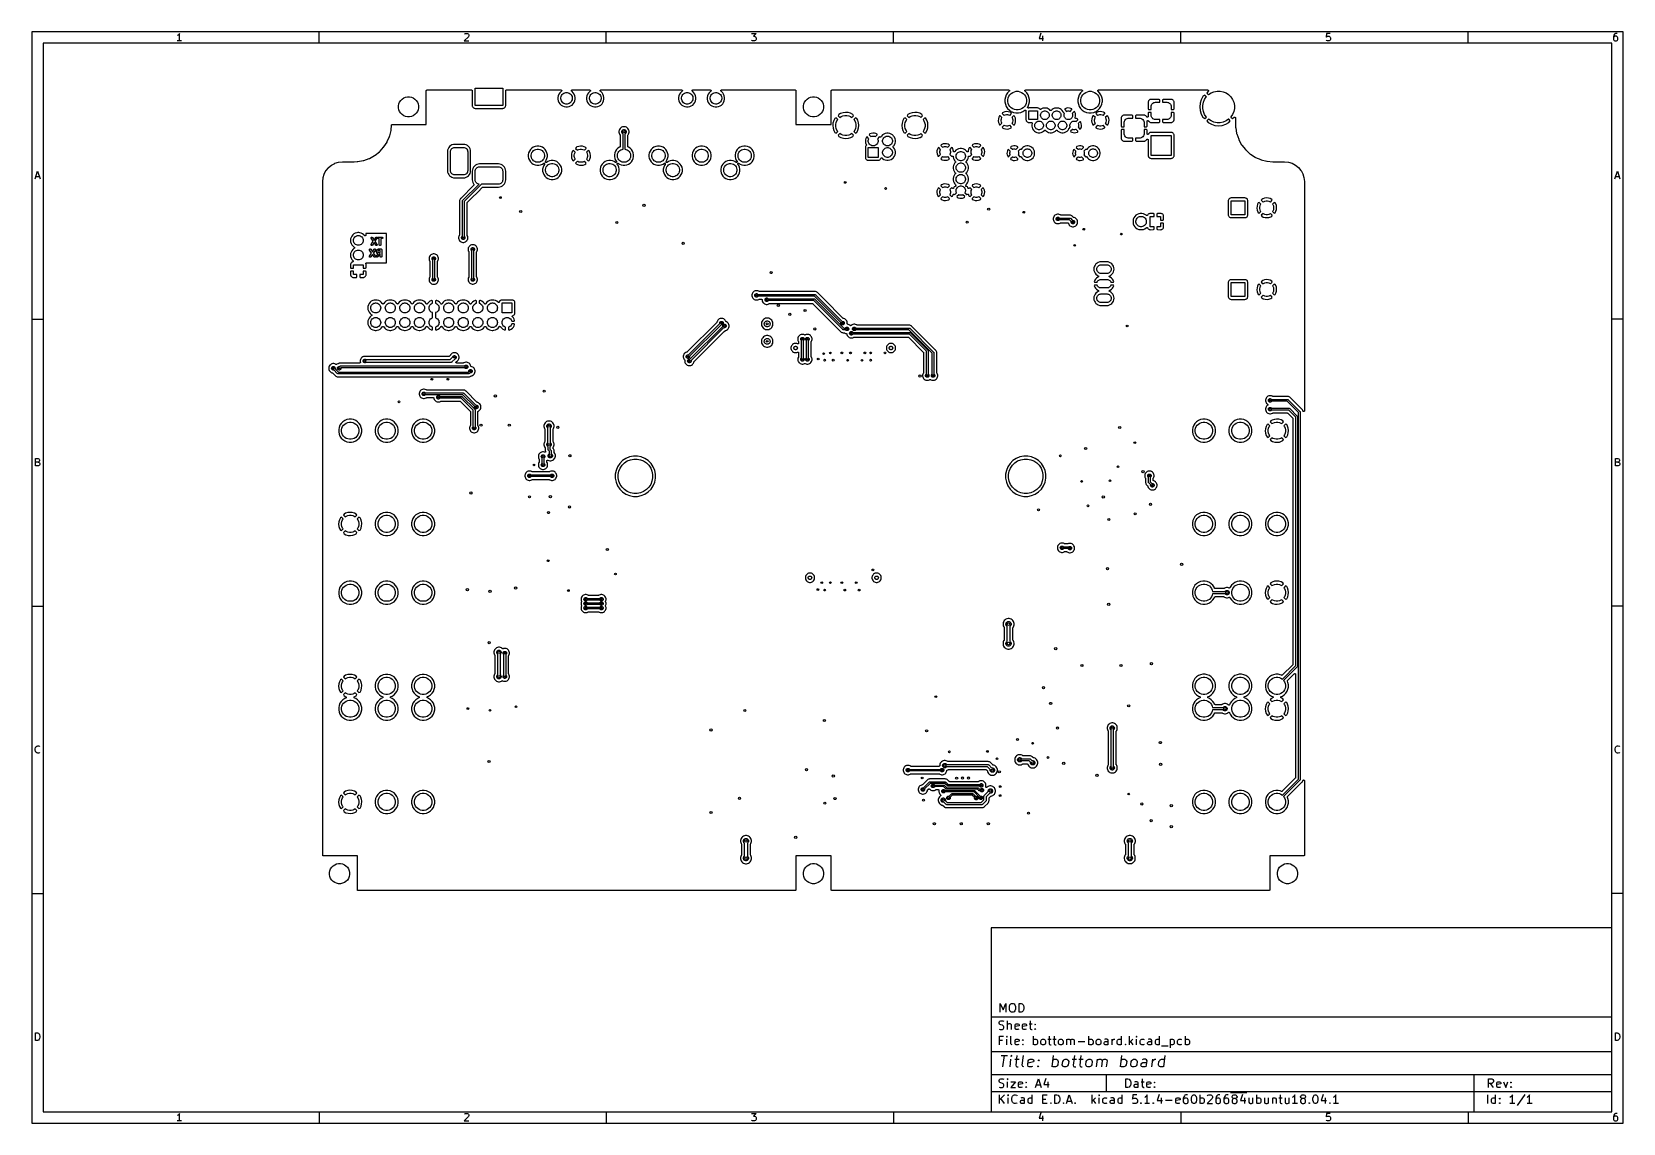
# Model space of a CAD drawing. Extents: x -66 to 211, y -177 to 13.
import ezdxf

# ---------------------------------------------------------------- set-up
doc = ezdxf.new("R2010")
doc.units = 0
doc.layers.add('BLACK', color=7, linetype='CONTINUOUS')

msp = doc.modelspace()

# ---------------------------------------------------------------- linework, layer by layer
at = {"layer": 'BLACK', "linetype": 'CONTINUOUS'}
for p, q in [((-65.5675, 13.0581), (-65.5675, -176.949)), ((211.435, 13.0581), (-65.5675, 13.0581)), ((-40.1211, 12.4605), (-40.2449, 12.3986)), ((-39.5021, 11.47), (-40.2449, 11.47)), ((-39.9973, 12.5843), (-40.1211, 12.4605)), ((-39.8735, 12.77), (-39.9973, 12.5843)), ((-39.8735, 11.47), (-39.8735, 12.77)), ((-15.5675, 11.0581), (-15.5675, 13.0581)), ((10.436, 12.2129), (9.69317, 11.47)), ((9.69317, 11.47), (10.4979, 11.47)), ((9.75508, 12.6462), (9.81698, 12.7081)), ((9.81698, 12.7081), (9.94079, 12.77)), ((9.94079, 12.77), (10.2503, 12.77)), ((10.2503, 12.77), (10.3741, 12.7081)), ((10.3741, 12.7081), (10.436, 12.6462)), ((10.436, 12.6462), (10.4979, 12.5224)), ((10.4979, 12.3986), (10.436, 12.2129)), ((10.4979, 12.5224), (10.4979, 12.3986)), ((34.4325, 11.0581), (34.4325, 13.0581)), ((59.6932, 12.77), (60.4979, 12.77)), ((59.7551, 11.5319), (59.6932, 11.5938)), ((59.8789, 11.47), (59.7551, 11.5319)), ((60.2503, 11.47), (59.8789, 11.47)), ((60.4979, 12.77), (60.0646, 12.2748)), ((60.0646, 12.2748), (60.2503, 12.2748)), ((60.2503, 12.2748), (60.3741, 12.2129)), ((60.3741, 11.5319), (60.2503, 11.47)), ((60.3741, 12.2129), (60.436, 12.151)), ((60.436, 11.5938), (60.3741, 11.5319)), ((60.436, 12.151), (60.4979, 12.0272)), ((60.4979, 11.7176), (60.436, 11.5938)), ((60.4979, 12.0272), (60.4979, 11.7176)), ((84.4325, 11.0581), (84.4325, 13.0581)), ((110.065, 12.8319), (109.755, 11.9034)), ((109.755, 11.9034), (110.56, 11.9034)), ((110.374, 12.3367), (110.374, 11.47)), ((134.432, 11.0581), (134.432, 13.0581)), ((159.817, 12.77), (159.755, 12.151)), ((159.755, 12.151), (159.817, 12.2129)), ((159.817, 11.5319), (159.755, 11.5938)), ((160.436, 12.77), (159.817, 12.77)), ((159.817, 12.2129), (159.941, 12.2748)), ((159.941, 11.47), (159.817, 11.5319)), ((159.941, 12.2748), (160.25, 12.2748)), ((160.25, 11.47), (159.941, 11.47)), ((160.25, 12.2748), (160.374, 12.2129)), ((160.374, 11.5319), (160.25, 11.47)), ((160.374, 12.2129), (160.436, 12.151)), ((160.436, 11.5938), (160.374, 11.5319)), ((160.436, 12.151), (160.498, 12.0272)), ((160.498, 11.7176), (160.436, 11.5938)), ((160.498, 12.0272), (160.498, 11.7176)), ((184.432, 11.0581), (184.432, 13.0581)), ((209.817, 12.4605), (209.755, 12.2129)), ((209.755, 12.2129), (209.755, 11.7176)), ((209.817, 12.151), (209.755, 12.0272)), ((209.755, 11.7176), (209.817, 11.5938)), ((209.941, 12.6462), (209.817, 12.4605)), ((209.879, 12.2129), (209.817, 12.151)), ((209.817, 11.5938), (209.879, 11.5319)), ((210.003, 12.2748), (209.879, 12.2129)), ((209.879, 11.5319), (210.003, 11.47)), ((210.003, 12.7081), (209.941, 12.6462)), ((210.127, 12.77), (210.003, 12.7081)), ((210.25, 12.2748), (210.003, 12.2748)), ((210.003, 11.47), (210.25, 11.47)), ((210.374, 12.77), (210.127, 12.77)), ((210.374, 12.2129), (210.25, 12.2748)), ((210.25, 11.47), (210.374, 11.5319)), ((210.436, 12.151), (210.374, 12.2129)), ((210.374, 11.5319), (210.436, 11.5938)), ((210.498, 12.0272), (210.436, 12.151)), ((210.436, 11.5938), (210.498, 11.7176)), ((210.498, 11.7176), (210.498, 12.0272)), ((211.435, -176.949), (211.435, 13.0581)), ((-63.5675, 11.0581), (-63.5675, -174.949)), ((209.435, 11.0581), (-63.5675, 11.0581)), ((209.435, -174.949), (209.435, 11.0581)), ((3.0861, 2.80764), (3.08611, 2.80767)), ((3.08611, 2.80761), (3.0861, 2.80764)), ((3.0861, 2.80675), (3.08611, 2.80761)), ((3.0861, -3.06716), (3.0861, 2.80675)), ((3.08611, 2.80852), (3.08745, 2.82044)), ((3.08611, 2.80767), (3.08611, 2.80852)), ((3.08745, 2.82044), (3.08869, 2.83229)), ((3.08869, 2.83229), (3.08882, 2.83271)), ((3.08882, 2.83271), (3.08887, 2.83316)), ((3.08887, 2.83316), (3.09249, 2.84455)), ((3.09249, 2.84455), (3.09602, 2.85597)), ((3.09602, 2.85597), (3.09624, 2.85636)), ((3.09624, 2.85636), (3.09637, 2.85678)), ((3.09637, 2.85678), (3.10212, 2.86724)), ((3.10212, 2.86724), (3.10781, 2.87777)), ((3.10781, 2.87777), (3.1081, 2.87811)), ((3.1081, 2.87811), (3.10831, 2.8785)), ((3.10831, 2.8785), (3.11598, 2.88764)), ((3.11598, 2.88764), (3.12361, 2.89687)), ((3.12361, 2.89687), (3.12396, 2.89715)), ((3.12396, 2.89715), (3.12424, 2.89749)), ((3.12424, 2.89749), (3.13355, 2.90498)), ((3.13355, 2.90498), (3.14282, 2.91253)), ((3.14282, 2.91253), (3.14321, 2.91274)), ((3.14321, 2.91274), (3.14356, 2.91302)), ((3.14356, 2.91302), (3.15415, 2.91856)), ((3.15415, 2.91856), (3.1647, 2.92417)), ((3.1647, 2.92417), (3.16513, 2.9243)), ((3.16513, 2.9243), (3.16552, 2.9245)), ((3.16552, 2.9245), (3.17696, 2.92787)), ((3.17696, 2.92787), (3.18843, 2.93133)), ((3.18843, 2.93133), (3.18888, 2.93138)), ((3.18888, 2.93138), (3.1893, 2.9315)), ((3.1893, 2.9315), (3.20119, 2.93258)), ((3.20119, 2.93258), (3.2131, 2.93375)), ((3.2131, 2.93375), (10.9649, 2.93375)), ((10.9649, 2.93375), (10.9658, 2.93375)), ((10.9658, 2.93375), (10.9658, 2.93375)), ((10.9658, 2.93375), (10.9659, 2.93375)), ((10.9659, 2.93375), (10.9667, 2.93374)), ((10.9667, 2.93374), (10.9786, 2.9324)), ((10.9786, 2.9324), (10.9905, 2.93116)), ((10.9905, 2.93116), (10.9909, 2.93103)), ((10.9909, 2.93103), (10.9914, 2.93098)), ((10.9914, 2.93098), (11.0027, 2.92736)), ((11.0027, 2.92736), (11.0142, 2.92383)), ((11.0142, 2.92383), (11.0146, 2.92362)), ((11.0146, 2.92362), (11.015, 2.92348)), ((11.015, 2.92348), (11.0254, 2.91773)), ((11.0254, 2.91773), (11.036, 2.91204)), ((11.036, 2.91204), (11.0363, 2.91175)), ((11.0363, 2.91175), (11.0367, 2.91154)), ((11.0367, 2.91154), (11.0458, 2.90387)), ((11.0458, 2.90387), (11.0551, 2.89624)), ((11.0551, 2.89624), (11.0553, 2.89589)), ((11.0553, 2.89589), (11.0557, 2.89561)), ((11.0557, 2.89561), (11.0632, 2.8863)), ((11.0632, 2.8863), (11.0707, 2.87703)), ((11.0707, 2.87703), (11.0709, 2.87664)), ((11.0709, 2.87664), (11.0712, 2.87629)), ((11.0712, 2.87629), (11.0768, 2.8657)), ((11.0768, 2.8657), (11.0824, 2.85515)), ((11.0824, 2.85515), (11.0825, 2.85472)), ((11.0825, 2.85472), (11.0827, 2.85433)), ((11.0827, 2.85433), (11.0861, 2.84289)), ((11.0861, 2.84289), (11.0895, 2.83142)), ((11.0895, 2.83142), (11.0896, 2.83098)), ((11.0896, 2.83098), (11.0897, 2.83055)), ((11.0897, 2.83055), (11.0908, 2.81866)), ((11.0908, 2.81866), (11.0919, 2.80675)), ((11.0919, 2.80675), (11.0919, 0.24614)), ((11.603, 0.2399), (11.603, 3.2399)), ((11.603, 3.2399), (16.403, 3.2399)), ((16.403, 3.2399), (16.403, 0.2399)), ((16.9141, 2.80852), (16.9154, 2.82044)), ((16.9141, 2.80767), (16.9141, 2.80852)), ((16.9141, 2.80764), (16.9141, 2.80767)), ((16.9141, 2.80761), (16.9141, 2.80764)), ((16.9141, 2.80675), (16.9141, 2.80761)), ((16.9141, 0.24614), (16.9141, 2.80675)), ((16.9154, 2.82044), (16.9167, 2.83229)), ((16.9167, 2.83229), (16.9168, 2.83271)), ((16.9168, 2.83271), (16.9169, 2.83316)), ((16.9169, 2.83316), (16.9205, 2.84455)), ((16.9205, 2.84455), (16.924, 2.85597)), ((16.924, 2.85597), (16.9242, 2.85636)), ((16.9242, 2.85636), (16.9244, 2.85678)), ((16.9244, 2.85678), (16.9301, 2.86724)), ((16.9301, 2.86724), (16.9358, 2.87777)), ((16.9358, 2.87777), (16.9361, 2.87811)), ((16.9361, 2.87811), (16.9363, 2.8785)), ((16.9363, 2.8785), (16.944, 2.88764)), ((16.944, 2.88764), (16.9516, 2.89687)), ((16.9516, 2.89687), (16.9519, 2.89715)), ((16.9519, 2.89715), (16.9522, 2.89749)), ((16.9522, 2.89749), (16.9615, 2.90498)), ((16.9615, 2.90498), (16.9708, 2.91253)), ((16.9708, 2.91253), (16.9712, 2.91274)), ((16.9712, 2.91274), (16.9716, 2.91302)), ((16.9716, 2.91302), (16.9821, 2.91856)), ((16.9821, 2.91856), (16.9927, 2.92417)), ((16.9927, 2.92417), (16.9931, 2.9243)), ((16.9931, 2.9243), (16.9935, 2.9245)), ((16.9935, 2.9245), (17.005, 2.92787)), ((17.005, 2.92787), (17.0164, 2.93133)), ((17.0164, 2.93133), (17.0169, 2.93138)), ((17.0169, 2.93138), (17.0173, 2.9315)), ((17.0173, 2.9315), (17.0292, 2.93258)), ((17.0292, 2.93258), (17.0411, 2.93375)), ((17.0411, 2.93375), (26.5408, 2.93375)), ((26.5408, 2.93375), (26.5422, 2.93374)), ((26.5422, 2.93374), (26.5422, 2.93374)), ((26.5422, 2.93374), (26.5422, 2.93374)), ((26.5422, 2.93374), (26.5425, 2.93374)), ((26.5425, 2.93374), (26.5551, 2.93233)), ((26.5551, 2.93233), (26.5668, 2.93104)), ((26.5668, 2.93104), (26.567, 2.931)), ((26.567, 2.931), (26.5672, 2.93098)), ((26.5672, 2.93098), (26.579, 2.92723)), ((26.579, 2.92723), (26.5905, 2.92361)), ((26.5905, 2.92361), (26.5906, 2.92353)), ((26.5906, 2.92353), (26.5908, 2.92348)), ((26.5908, 2.92348), (26.6016, 2.91755)), ((26.6016, 2.91755), (26.6122, 2.91173)), ((26.6122, 2.91173), (26.6124, 2.91162)), ((26.6124, 2.91162), (26.6125, 2.91154)), ((26.6125, 2.91154), (26.6221, 2.90351)), ((26.6221, 2.90351), (26.6313, 2.89585)), ((26.6313, 2.89585), (26.6314, 2.89572)), ((26.6314, 2.89572), (26.6315, 2.89561)), ((26.6315, 2.89561), (26.6394, 2.88578)), ((26.6394, 2.88578), (26.6468, 2.87657)), ((26.6468, 2.87657), (26.6469, 2.87643)), ((26.6469, 2.87643), (26.647, 2.87629)), ((26.647, 2.87629), (26.6528, 2.86528)), ((26.6528, 2.86528), (26.6584, 2.85464)), ((26.6584, 2.85464), (26.6584, 2.85447)), ((26.6584, 2.85447), (26.6585, 2.85433)), ((26.6585, 2.85433), (26.6619, 2.84279)), ((26.6652, 2.78121), (26.6615, 2.7693)), ((26.6619, 2.84279), (26.6654, 2.83088)), ((26.6664, 2.79341), (26.6652, 2.78154)), ((26.6652, 2.78154), (26.6652, 2.78138)), ((26.6652, 2.78138), (26.6652, 2.78121)), ((26.6654, 2.83088), (26.6655, 2.83071)), ((26.6655, 2.83071), (26.6655, 2.83055)), ((26.6655, 2.83055), (26.6666, 2.81839)), ((26.6678, 2.80586), (26.6664, 2.79341)), ((26.6666, 2.81839), (26.6678, 2.8062)), ((26.6678, 2.8062), (26.6677, 2.80604)), ((26.6677, 2.80604), (26.6678, 2.80586)), ((28.3537, 2.80797), (28.355, 2.81995)), ((28.3537, 2.80781), (28.3537, 2.80797)), ((28.3537, 2.80764), (28.3537, 2.80781)), ((28.3548, 2.79544), (28.3537, 2.80764)), ((28.3559, 2.78328), (28.3548, 2.79544)), ((28.355, 2.81995), (28.3563, 2.83229)), ((28.3559, 2.78312), (28.3559, 2.78328)), ((28.3559, 2.78295), (28.3559, 2.78312)), ((28.3593, 2.77135), (28.3559, 2.78295)), ((28.3563, 2.83261), (28.3599, 2.84408)), ((28.3563, 2.83245), (28.3563, 2.83261)), ((28.3563, 2.83229), (28.3563, 2.83245)), ((28.3628, 2.75949), (28.3593, 2.77135)), ((28.3599, 2.84408), (28.3636, 2.85597)), ((28.3636, 2.85597), (28.3637, 2.85611)), ((28.3637, 2.85627), (28.3696, 2.86698)), ((28.3637, 2.85611), (28.3637, 2.85627)), ((28.3696, 2.86698), (28.3754, 2.87777)), ((28.3754, 2.87777), (28.3755, 2.8779)), ((28.3755, 2.8779), (28.3756, 2.87805)), ((28.3756, 2.87805), (28.3835, 2.88752)), ((28.3835, 2.88752), (28.3912, 2.89687)), ((28.3912, 2.89687), (28.3913, 2.89697)), ((28.3913, 2.89697), (28.3914, 2.8971)), ((28.3914, 2.8971), (28.401, 2.90489)), ((28.401, 2.90489), (28.4104, 2.91253)), ((28.4104, 2.91253), (28.4105, 2.91261)), ((28.4105, 2.91261), (28.4107, 2.91272)), ((28.4107, 2.91272), (28.4216, 2.9185)), ((28.4216, 2.9185), (28.4323, 2.92417)), ((28.4323, 2.92417), (28.4324, 2.92422)), ((28.4324, 2.92422), (28.4326, 2.9243)), ((28.4326, 2.9243), (28.4444, 2.92782)), ((28.4444, 2.92782), (28.456, 2.93133)), ((28.456, 2.93133), (28.4562, 2.93135)), ((28.4562, 2.93135), (28.4563, 2.9314)), ((28.4563, 2.9314), (28.4686, 2.93256)), ((28.4686, 2.93256), (28.4807, 2.93375)), ((28.4807, 2.93375), (31.5408, 2.93375)), ((31.5408, 2.93375), (31.5422, 2.93374)), ((31.5422, 2.93374), (31.5422, 2.93374)), ((31.5422, 2.93374), (31.5422, 2.93374)), ((31.5422, 2.93374), (31.5425, 2.93374)), ((31.5425, 2.93374), (31.5551, 2.93233)), ((31.5551, 2.93233), (31.5668, 2.93104)), ((31.5668, 2.93104), (31.567, 2.931)), ((31.567, 2.931), (31.5672, 2.93098)), ((31.5672, 2.93098), (31.579, 2.92723)), ((31.579, 2.92723), (31.5905, 2.92361)), ((31.5905, 2.92361), (31.5906, 2.92353)), ((31.5906, 2.92353), (31.5908, 2.92348)), ((31.5908, 2.92348), (31.6016, 2.91755)), ((31.6016, 2.91755), (31.6122, 2.91173)), ((31.6122, 2.91173), (31.6124, 2.91162)), ((31.6124, 2.91162), (31.6125, 2.91154)), ((31.6125, 2.91154), (31.6221, 2.90351)), ((31.6221, 2.90351), (31.6313, 2.89585)), ((31.6313, 2.89585), (31.6314, 2.89572)), ((31.6314, 2.89572), (31.6315, 2.89561)), ((31.6315, 2.89561), (31.6394, 2.88578)), ((31.6394, 2.88578), (31.6468, 2.87657)), ((31.6468, 2.87657), (31.6469, 2.87643)), ((31.6469, 2.87643), (31.647, 2.87629)), ((31.647, 2.87629), (31.6528, 2.86528)), ((31.6528, 2.86528), (31.6584, 2.85464)), ((31.6584, 2.85464), (31.6584, 2.85447)), ((31.6584, 2.85447), (31.6585, 2.85433)), ((31.6585, 2.85433), (31.6619, 2.84279)), ((31.6652, 2.78121), (31.6615, 2.7693)), ((31.6619, 2.84279), (31.6654, 2.83088)), ((31.6664, 2.79341), (31.6652, 2.78154)), ((31.6652, 2.78154), (31.6652, 2.78138)), ((31.6652, 2.78138), (31.6652, 2.78121)), ((31.6654, 2.83088), (31.6655, 2.83071)), ((31.6655, 2.83071), (31.6655, 2.83055)), ((31.6655, 2.83055), (31.6666, 2.81839)), ((31.6678, 2.80586), (31.6664, 2.79341)), ((31.6666, 2.81839), (31.6678, 2.8062)), ((31.6678, 2.8062), (31.6677, 2.80604)), ((31.6677, 2.80604), (31.6678, 2.80586)), ((33.3537, 2.80797), (33.355, 2.81995)), ((33.3537, 2.80781), (33.3537, 2.80797)), ((33.3537, 2.80764), (33.3537, 2.80781)), ((33.3548, 2.79544), (33.3537, 2.80764)), ((33.3559, 2.78328), (33.3548, 2.79544)), ((33.355, 2.81995), (33.3563, 2.83229)), ((33.3559, 2.78312), (33.3559, 2.78328)), ((33.3559, 2.78295), (33.3559, 2.78312)), ((33.3593, 2.77135), (33.3559, 2.78295)), ((33.3563, 2.83261), (33.3599, 2.84408)), ((33.3563, 2.83245), (33.3563, 2.83261)), ((33.3563, 2.83229), (33.3563, 2.83245)), ((33.3628, 2.75949), (33.3593, 2.77135)), ((33.3599, 2.84408), (33.3636, 2.85597)), ((33.3636, 2.85597), (33.3637, 2.85611)), ((33.3637, 2.85627), (33.3696, 2.86698)), ((33.3637, 2.85611), (33.3637, 2.85627)), ((33.3696, 2.86698), (33.3754, 2.87777)), ((33.3754, 2.87777), (33.3755, 2.8779)), ((33.3755, 2.8779), (33.3756, 2.87805)), ((33.3756, 2.87805), (33.3835, 2.88752)), ((33.3835, 2.88752), (33.3912, 2.89687)), ((33.3912, 2.89687), (33.3913, 2.89697)), ((33.3913, 2.89697), (33.3914, 2.8971)), ((33.3914, 2.8971), (33.401, 2.90489)), ((33.401, 2.90489), (33.4104, 2.91253)), ((33.4104, 2.91253), (33.4105, 2.91261)), ((33.4105, 2.91261), (33.4107, 2.91272)), ((33.4107, 2.91272), (33.4216, 2.9185)), ((33.4216, 2.9185), (33.4323, 2.92417)), ((33.4323, 2.92417), (33.4324, 2.92422)), ((33.4324, 2.92422), (33.4326, 2.9243)), ((33.4326, 2.9243), (33.4444, 2.92782)), ((33.4444, 2.92782), (33.456, 2.93133)), ((33.456, 2.93133), (33.4562, 2.93135)), ((33.4562, 2.93135), (33.4563, 2.9314)), ((33.4563, 2.9314), (33.4686, 2.93256)), ((33.4686, 2.93256), (33.4807, 2.93375)), ((33.4807, 2.93375), (47.5448, 2.93375)), ((47.5448, 2.93375), (47.5462, 2.93374)), ((47.5462, 2.93374), (47.5462, 2.93374)), ((47.5462, 2.93374), (47.5462, 2.93374)), ((47.5462, 2.93374), (47.5466, 2.93374)), ((47.5466, 2.93374), (47.5591, 2.93233)), ((47.5591, 2.93233), (47.5709, 2.93104)), ((47.5709, 2.93104), (47.571, 2.931)), ((47.571, 2.931), (47.5712, 2.93098)), ((47.5712, 2.93098), (47.583, 2.92723)), ((47.583, 2.92723), (47.5945, 2.92361)), ((47.5945, 2.92361), (47.5947, 2.92353)), ((47.5947, 2.92353), (47.5948, 2.92348)), ((47.5948, 2.92348), (47.6056, 2.91755)), ((47.6056, 2.91755), (47.6163, 2.91173)), ((47.6163, 2.91173), (47.6164, 2.91162)), ((47.6164, 2.91162), (47.6165, 2.91154)), ((47.6165, 2.91154), (47.6261, 2.90351)), ((47.6261, 2.90351), (47.6353, 2.89585)), ((47.6353, 2.89585), (47.6354, 2.89572)), ((47.6354, 2.89572), (47.6355, 2.89561)), ((47.6355, 2.89561), (47.6434, 2.88578)), ((47.6434, 2.88578), (47.6509, 2.87657)), ((47.6509, 2.87657), (47.6509, 2.87643)), ((47.6509, 2.87643), (47.651, 2.87629)), ((47.651, 2.87629), (47.6568, 2.86528)), ((47.6568, 2.86528), (47.6624, 2.85464)), ((47.6624, 2.85464), (47.6625, 2.85447)), ((47.6625, 2.85447), (47.6625, 2.85433)), ((47.6625, 2.85433), (47.6659, 2.84279)), ((47.6692, 2.78121), (47.6655, 2.7693)), ((47.6659, 2.84279), (47.6695, 2.83088)), ((47.6693, 2.78154), (47.6692, 2.78138)), ((47.6692, 2.78138), (47.6692, 2.78121)), ((47.6705, 2.79341), (47.6693, 2.78154)), ((47.6695, 2.83088), (47.6695, 2.83071)), ((47.6695, 2.83071), (47.6695, 2.83055)), ((47.6695, 2.83055), (47.6706, 2.81839)), ((47.6718, 2.80586), (47.6705, 2.79341)), ((47.6706, 2.81839), (47.6718, 2.8062)), ((47.6718, 2.8062), (47.6718, 2.80604)), ((47.6718, 2.80604), (47.6718, 2.80586)), ((49.3577, 2.80797), (49.359, 2.81995)), ((49.3577, 2.80781), (49.3577, 2.80797)), ((49.3577, 2.80764), (49.3577, 2.80781)), ((49.3588, 2.79544), (49.3577, 2.80764)), ((49.3599, 2.78328), (49.3588, 2.79544)), ((49.359, 2.81995), (49.3603, 2.83229)), ((49.3599, 2.78312), (49.3599, 2.78328)), ((49.3599, 2.78295), (49.3599, 2.78312)), ((49.3634, 2.77135), (49.3599, 2.78295)), ((49.3603, 2.83245), (49.3604, 2.83261)), ((49.3603, 2.83229), (49.3603, 2.83245)), ((49.3604, 2.83261), (49.3639, 2.84408)), ((49.3668, 2.75949), (49.3634, 2.77135)), ((49.3639, 2.84408), (49.3676, 2.85597)), ((49.3676, 2.85597), (49.3677, 2.85611)), ((49.3677, 2.85611), (49.3678, 2.85627)), ((49.3678, 2.85627), (49.3736, 2.86698)), ((49.3736, 2.86698), (49.3794, 2.87777)), ((49.3794, 2.87777), (49.3795, 2.8779)), ((49.3795, 2.8779), (49.3796, 2.87805)), ((49.3796, 2.87805), (49.3875, 2.88752)), ((49.3875, 2.88752), (49.3952, 2.89687)), ((49.3952, 2.89687), (49.3953, 2.89697)), ((49.3953, 2.89697), (49.3954, 2.8971)), ((49.3954, 2.8971), (49.405, 2.90489)), ((49.405, 2.90489), (49.4144, 2.91253)), ((49.4144, 2.91253), (49.4146, 2.91261)), ((49.4146, 2.91261), (49.4147, 2.91272)), ((49.4147, 2.91272), (49.4256, 2.9185)), ((49.4256, 2.9185), (49.4363, 2.92417)), ((49.4363, 2.92417), (49.4365, 2.92422)), ((49.4365, 2.92422), (49.4366, 2.9243)), ((49.4366, 2.9243), (49.4484, 2.92782)), ((49.4484, 2.92782), (49.46, 2.93133)), ((49.46, 2.93133), (49.4602, 2.93135)), ((49.4602, 2.93135), (49.4604, 2.9314)), ((49.4604, 2.9314), (49.4726, 2.93256)), ((49.4726, 2.93256), (49.4847, 2.93375)), ((49.4847, 2.93375), (52.5448, 2.93375)), ((52.5448, 2.93375), (52.5462, 2.93374)), ((52.5462, 2.93374), (52.5462, 2.93374)), ((52.5462, 2.93374), (52.5462, 2.93374)), ((52.5462, 2.93374), (52.5466, 2.93374)), ((52.5466, 2.93374), (52.5591, 2.93233)), ((52.5591, 2.93233), (52.5709, 2.93104)), ((52.5709, 2.93104), (52.571, 2.931)), ((52.571, 2.931), (52.5712, 2.93098)), ((52.5712, 2.93098), (52.583, 2.92723)), ((52.583, 2.92723), (52.5945, 2.92361)), ((52.5945, 2.92361), (52.5947, 2.92353)), ((52.5947, 2.92353), (52.5948, 2.92348)), ((52.5948, 2.92348), (52.6056, 2.91755)), ((52.6056, 2.91755), (52.6163, 2.91173)), ((52.6163, 2.91173), (52.6164, 2.91162)), ((52.6164, 2.91162), (52.6165, 2.91154)), ((52.6165, 2.91154), (52.6261, 2.90351)), ((52.6261, 2.90351), (52.6353, 2.89585)), ((52.6353, 2.89585), (52.6354, 2.89572)), ((52.6354, 2.89572), (52.6355, 2.89561)), ((52.6355, 2.89561), (52.6434, 2.88578)), ((52.6434, 2.88578), (52.6509, 2.87657)), ((52.6509, 2.87657), (52.6509, 2.87643)), ((52.6509, 2.87643), (52.651, 2.87629)), ((52.651, 2.87629), (52.6568, 2.86528)), ((52.6568, 2.86528), (52.6624, 2.85464)), ((52.6624, 2.85464), (52.6625, 2.85447)), ((52.6625, 2.85447), (52.6625, 2.85433)), ((52.6625, 2.85433), (52.6659, 2.84279)), ((52.6692, 2.78121), (52.6655, 2.7693)), ((52.6659, 2.84279), (52.6695, 2.83088)), ((52.6693, 2.78154), (52.6692, 2.78138)), ((52.6692, 2.78138), (52.6692, 2.78121)), ((52.6705, 2.79341), (52.6693, 2.78154)), ((52.6695, 2.83088), (52.6695, 2.83071)), ((52.6695, 2.83071), (52.6695, 2.83055)), ((52.6695, 2.83055), (52.6706, 2.81839)), ((52.6718, 2.80586), (52.6705, 2.79341)), ((52.6706, 2.81839), (52.6718, 2.8062)), ((52.6718, 2.8062), (52.6718, 2.80604)), ((52.6718, 2.80604), (52.6718, 2.80586)), ((54.3577, 2.80797), (54.359, 2.81995)), ((54.3577, 2.80781), (54.3577, 2.80797)), ((54.3577, 2.80764), (54.3577, 2.80781)), ((54.3588, 2.79544), (54.3577, 2.80764)), ((54.3599, 2.78328), (54.3588, 2.79544)), ((54.359, 2.81995), (54.3603, 2.83229)), ((54.3599, 2.78312), (54.3599, 2.78328)), ((54.3599, 2.78295), (54.3599, 2.78312)), ((54.3634, 2.77135), (54.3599, 2.78295)), ((54.3603, 2.83245), (54.3604, 2.83261)), ((54.3603, 2.83229), (54.3603, 2.83245)), ((54.3604, 2.83261), (54.3639, 2.84408)), ((54.3668, 2.75949), (54.3634, 2.77135)), ((54.3639, 2.84408), (54.3676, 2.85597)), ((54.3676, 2.85597), (54.3677, 2.85611)), ((54.3677, 2.85611), (54.3678, 2.85627)), ((54.3678, 2.85627), (54.3736, 2.86698)), ((54.3736, 2.86698), (54.3794, 2.87777)), ((54.3794, 2.87777), (54.3795, 2.8779)), ((54.3795, 2.8779), (54.3796, 2.87805)), ((54.3796, 2.87805), (54.3875, 2.88752)), ((54.3875, 2.88752), (54.3952, 2.89687)), ((54.3952, 2.89687), (54.3953, 2.89697)), ((54.3953, 2.89697), (54.3954, 2.8971)), ((54.3954, 2.8971), (54.405, 2.90489)), ((54.405, 2.90489), (54.4144, 2.91253)), ((54.4144, 2.91253), (54.4146, 2.91261)), ((54.4146, 2.91261), (54.4147, 2.91272)), ((54.4147, 2.91272), (54.4256, 2.9185)), ((54.4256, 2.9185), (54.4363, 2.92417)), ((54.4363, 2.92417), (54.4365, 2.92422)), ((54.4365, 2.92422), (54.4366, 2.9243)), ((54.4366, 2.9243), (54.4484, 2.92782)), ((54.4484, 2.92782), (54.46, 2.93133)), ((54.46, 2.93133), (54.4602, 2.93135)), ((54.4602, 2.93135), (54.4604, 2.9314)), ((54.4604, 2.9314), (54.4726, 2.93256)), ((54.4726, 2.93256), (54.4847, 2.93375)), ((54.4847, 2.93375), (67.2973, 2.93375)), ((67.2973, 2.93375), (67.2982, 2.93375)), ((67.2982, 2.93375), (67.2982, 2.93375)), ((67.2982, 2.93375), (67.2982, 2.93375)), ((67.2982, 2.93375), (67.2991, 2.93374)), ((67.2991, 2.93374), (67.311, 2.9324)), ((67.311, 2.9324), (67.3228, 2.93116)), ((67.3228, 2.93116), (67.3233, 2.93103)), ((67.3233, 2.93103), (67.3237, 2.93098)), ((67.3237, 2.93098), (67.3351, 2.92736)), ((67.3351, 2.92736), (67.3465, 2.92383)), ((67.3465, 2.92383), (67.3469, 2.92362)), ((67.3469, 2.92362), (67.3473, 2.92348)), ((67.3473, 2.92348), (67.3578, 2.91773)), ((67.3578, 2.91773), (67.3683, 2.91204)), ((67.3683, 2.91204), (67.3687, 2.91175)), ((67.3687, 2.91175), (67.3691, 2.91154)), ((67.3691, 2.91154), (67.3782, 2.90387)), ((67.3782, 2.90387), (67.3874, 2.89624)), ((67.3874, 2.89624), (67.3877, 2.89589)), ((67.3877, 2.89589), (67.388, 2.89561)), ((67.388, 2.89561), (67.3955, 2.8863)), ((67.3955, 2.8863), (67.4031, 2.87703)), ((67.4031, 2.87703), (67.4033, 2.87664)), ((67.4033, 2.87664), (67.4036, 2.87629)), ((67.4036, 2.87629), (67.4091, 2.8657)), ((67.4091, 2.8657), (67.4147, 2.85515)), ((67.4147, 2.85515), (67.4148, 2.85472)), ((67.4148, 2.85472), (67.4151, 2.85433)), ((67.4151, 2.85433), (67.4184, 2.84289)), ((67.4184, 2.84289), (67.4219, 2.83142)), ((67.4219, 2.83142), (67.4219, 2.83098)), ((67.4219, 2.83098), (67.422, 2.83055)), ((67.422, 2.83055), (67.4231, 2.81866)), ((67.4231, 2.81866), (67.4243, 2.80675)), ((67.4243, 2.80675), (67.4243, -3.06716)), ((73.5838, 2.80852), (73.5851, 2.82044)), ((73.5838, 2.80767), (73.5838, 2.80852)), ((73.5838, 2.80764), (73.5838, 2.80767)), ((73.5838, 2.80761), (73.5838, 2.80764)), ((73.5838, 2.80675), (73.5838, 2.80761)), ((73.5838, -3.06716), (73.5838, 2.80675)), ((73.5851, 2.82044), (73.5864, 2.83229)), ((73.5864, 2.83229), (73.5865, 2.83271)), ((73.5865, 2.83271), (73.5866, 2.83316)), ((73.5866, 2.83316), (73.5902, 2.84455)), ((73.5902, 2.84455), (73.5937, 2.85597)), ((73.5937, 2.85597), (73.5939, 2.85636)), ((73.5939, 2.85636), (73.5941, 2.85678)), ((73.5941, 2.85678), (73.5998, 2.86724)), ((73.5998, 2.86724), (73.6055, 2.87777)), ((73.6055, 2.87777), (73.6058, 2.87811)), ((73.6058, 2.87811), (73.606, 2.8785)), ((73.606, 2.8785), (73.6137, 2.88764)), ((73.6137, 2.88764), (73.6213, 2.89687)), ((73.6213, 2.89687), (73.6217, 2.89715)), ((73.6217, 2.89715), (73.6219, 2.89749)), ((73.6219, 2.89749), (73.6313, 2.90498)), ((73.6313, 2.90498), (73.6405, 2.91253)), ((73.6405, 2.91253), (73.6409, 2.91274)), ((73.6409, 2.91274), (73.6413, 2.91302)), ((73.6413, 2.91302), (73.6519, 2.91856)), ((73.6519, 2.91856), (73.6624, 2.92417)), ((73.6624, 2.92417), (73.6628, 2.9243)), ((73.6628, 2.9243), (73.6632, 2.9245)), ((73.6632, 2.9245), (73.6747, 2.92787)), ((73.6747, 2.92787), (73.6861, 2.93133)), ((73.6861, 2.93133), (73.6866, 2.93138)), ((73.6866, 2.93138), (73.687, 2.9315)), ((73.687, 2.9315), (73.6989, 2.93258)), ((73.6989, 2.93258), (73.7108, 2.93375)), ((73.7108, 2.93375), (104.483, 2.93375)), ((104.483, 2.93375), (104.485, 2.93374)), ((104.485, 2.93374), (104.485, 2.93375)), ((104.485, 2.93375), (104.485, 2.93374)), ((104.485, 2.93374), (104.485, 2.93374)), ((104.485, 2.93374), (104.497, 2.93239)), ((104.497, 2.93239), (104.509, 2.93107)), ((104.509, 2.93107), (104.509, 2.931)), ((104.509, 2.931), (104.51, 2.93098)), ((104.51, 2.93098), (104.521, 2.92732)), ((104.521, 2.92732), (104.533, 2.92366)), ((104.533, 2.92366), (104.533, 2.92355)), ((104.533, 2.92355), (104.533, 2.92348)), ((104.533, 2.92348), (104.544, 2.91763)), ((104.544, 2.91763), (104.555, 2.91179)), ((104.555, 2.91179), (104.555, 2.91165)), ((104.555, 2.91165), (104.555, 2.91154)), ((104.555, 2.91154), (104.564, 2.90384)), ((104.564, 2.90384), (104.574, 2.89593)), ((104.574, 2.89593), (104.574, 2.89575)), ((104.574, 2.89575), (104.574, 2.89561)), ((104.574, 2.89561), (104.582, 2.88624)), ((104.582, 2.88624), (104.589, 2.87666)), ((104.589, 2.87666), (104.589, 2.87647)), ((104.589, 2.87647), (104.589, 2.87629)), ((104.589, 2.87629), (104.595, 2.86568)), ((104.595, 2.86568), (104.601, 2.85474)), ((104.601, 2.85474), (104.601, 2.85452)), ((104.601, 2.85452), (104.601, 2.85433)), ((104.601, 2.85433), (104.604, 2.84298)), ((104.604, 2.84298), (104.608, 2.83099)), ((104.608, 2.78121), (104.604, 2.76963)), ((104.608, 2.83099), (104.608, 2.83076)), ((104.608, 2.83076), (104.608, 2.83055)), ((104.608, 2.83055), (104.609, 2.81855)), ((104.609, 2.79377), (104.608, 2.78165)), ((104.608, 2.78165), (104.608, 2.78143)), ((104.608, 2.78143), (104.608, 2.78121)), ((104.609, 2.81855), (104.61, 2.80631)), ((104.61, 2.80586), (104.609, 2.79377)), ((104.61, 2.80631), (104.61, 2.80609)), ((104.61, 2.80609), (104.61, 2.80586)), ((107.285, 2.80808), (107.286, 2.82014)), ((107.285, 2.80786), (107.285, 2.80808)), ((107.285, 2.80764), (107.285, 2.80786)), ((107.286, 2.79559), (107.285, 2.80764)), ((107.286, 2.82014), (107.287, 2.83229)), ((107.287, 2.78339), (107.286, 2.79559)), ((107.287, 2.83272), (107.291, 2.84428)), ((107.287, 2.8325), (107.287, 2.83272)), ((107.287, 2.83229), (107.287, 2.8325)), ((107.287, 2.78317), (107.287, 2.78339)), ((107.287, 2.78295), (107.287, 2.78317)), ((107.29, 2.77141), (107.287, 2.78295)), ((107.294, 2.75959), (107.29, 2.77141)), ((107.291, 2.84428), (107.294, 2.85597)), ((107.294, 2.85597), (107.295, 2.85616)), ((107.295, 2.85637), (107.3, 2.86705)), ((107.295, 2.85616), (107.295, 2.85637)), ((107.3, 2.86705), (107.306, 2.87777)), ((107.306, 2.87794), (107.307, 2.87814)), ((107.306, 2.87777), (107.306, 2.87794)), ((107.307, 2.87814), (107.314, 2.88752)), ((107.314, 2.88752), (107.322, 2.89687)), ((107.322, 2.89718), (107.332, 2.90487)), ((107.322, 2.89701), (107.322, 2.89718)), ((107.322, 2.89687), (107.322, 2.89701)), ((107.332, 2.90487), (107.341, 2.91253)), ((107.341, 2.91264), (107.342, 2.91278)), ((107.341, 2.91253), (107.341, 2.91264)), ((107.342, 2.91278), (107.352, 2.91846)), ((107.352, 2.91846), (107.363, 2.92417)), ((107.363, 2.92423), (107.364, 2.92434)), ((107.363, 2.92417), (107.363, 2.92423)), ((107.364, 2.92434), (107.375, 2.92779)), ((107.375, 2.92779), (107.387, 2.93133)), ((107.387, 2.93142), (107.399, 2.93256)), ((107.387, 2.93135), (107.387, 2.93142)), ((107.387, 2.93133), (107.387, 2.93135)), ((107.399, 2.93256), (107.412, 2.93375)), ((107.412, 2.93375), (117.183, 2.93375)), ((117.183, 2.93375), (117.185, 2.93374)), ((117.185, 2.93374), (117.185, 2.93375)), ((117.185, 2.93375), (117.185, 2.93374)), ((117.185, 2.93374), (117.185, 2.93374)), ((117.185, 2.93374), (117.197, 2.93239)), ((117.197, 2.93239), (117.209, 2.93107)), ((117.209, 2.93107), (117.209, 2.931)), ((117.209, 2.931), (117.21, 2.93098)), ((117.21, 2.93098), (117.221, 2.92732)), ((117.221, 2.92732), (117.233, 2.92366)), ((117.233, 2.92366), (117.233, 2.92355)), ((117.233, 2.92355), (117.233, 2.92348)), ((117.233, 2.92348), (117.244, 2.91763)), ((117.244, 2.91763), (117.255, 2.91179)), ((117.255, 2.91179), (117.255, 2.91165)), ((117.255, 2.91165), (117.255, 2.91154)), ((117.255, 2.91154), (117.264, 2.90384)), ((117.264, 2.90384), (117.274, 2.89593)), ((117.274, 2.89593), (117.274, 2.89575)), ((117.274, 2.89575), (117.274, 2.89561)), ((117.274, 2.89561), (117.282, 2.88624)), ((117.282, 2.88624), (117.289, 2.87666)), ((117.289, 2.87666), (117.289, 2.87647)), ((117.289, 2.87647), (117.289, 2.87629)), ((117.289, 2.87629), (117.295, 2.86568)), ((117.295, 2.86568), (117.301, 2.85474)), ((117.301, 2.85474), (117.301, 2.85452)), ((117.301, 2.85452), (117.301, 2.85433)), ((117.301, 2.85433), (117.304, 2.84298)), ((117.304, 2.84298), (117.308, 2.83099)), ((117.308, 2.78121), (117.304, 2.76963)), ((117.308, 2.83099), (117.308, 2.83076)), ((117.308, 2.83076), (117.308, 2.83055)), ((117.308, 2.83055), (117.309, 2.81855)), ((117.309, 2.79377), (117.308, 2.78165)), ((117.308, 2.78165), (117.308, 2.78143)), ((117.308, 2.78143), (117.308, 2.78121)), ((117.309, 2.81855), (117.31, 2.80631)), ((117.31, 2.80586), (117.309, 2.79377)), ((117.31, 2.80631), (117.31, 2.80609)), ((117.31, 2.80609), (117.31, 2.80586)), ((119.985, 2.80808), (119.986, 2.82014)), ((119.985, 2.80786), (119.985, 2.80808)), ((119.985, 2.80764), (119.985, 2.80786)), ((119.986, 2.79559), (119.985, 2.80764)), ((119.986, 2.82014), (119.987, 2.83229)), ((119.987, 2.78339), (119.986, 2.79559)), ((119.987, 2.83272), (119.991, 2.84428)), ((119.987, 2.8325), (119.987, 2.83272)), ((119.987, 2.83229), (119.987, 2.8325)), ((119.987, 2.78317), (119.987, 2.78339)), ((119.987, 2.78295), (119.987, 2.78317)), ((119.99, 2.77141), (119.987, 2.78295)), ((119.994, 2.75959), (119.99, 2.77141)), ((119.991, 2.84428), (119.994, 2.85597)), ((119.994, 2.85597), (119.995, 2.85616)), ((119.995, 2.85637), (120, 2.86705)), ((119.995, 2.85616), (119.995, 2.85637)), ((120, 2.86705), (120.006, 2.87777)), ((120.006, 2.87794), (120.007, 2.87814)), ((120.006, 2.87777), (120.006, 2.87794)), ((120.007, 2.87814), (120.014, 2.88752)), ((120.014, 2.88752), (120.022, 2.89687)), ((120.022, 2.89718), (120.032, 2.90487)), ((120.022, 2.89701), (120.022, 2.89718)), ((120.022, 2.89687), (120.022, 2.89701)), ((120.032, 2.90487), (120.041, 2.91253)), ((120.041, 2.91264), (120.042, 2.91278)), ((120.041, 2.91253), (120.041, 2.91264)), ((120.042, 2.91278), (120.052, 2.91846)), ((120.052, 2.91846), (120.063, 2.92417)), ((120.063, 2.92423), (120.064, 2.92434)), ((120.063, 2.92417), (120.063, 2.92423)), ((120.064, 2.92434), (120.075, 2.92779)), ((120.075, 2.92779), (120.087, 2.93133)), ((120.087, 2.93142), (120.099, 2.93256)), ((120.087, 2.93135), (120.087, 2.93142)), ((120.087, 2.93133), (120.087, 2.93135)), ((120.099, 2.93256), (120.112, 2.93375)), ((120.112, 2.93375), (139.114, 2.93375)), ((139.114, 2.93375), (139.116, 2.93374)), ((139.116, 2.93374), (139.116, 2.93366)), ((139.116, 2.93366), (139.117, 2.93371)), ((139.117, 2.93371), (139.128, 2.93229)), ((139.128, 2.93229), (139.14, 2.93098)), ((139.14, 2.93098), (139.141, 2.93077)), ((139.141, 2.93077), (139.142, 2.93068)), ((139.142, 2.93068), (139.153, 2.92705)), ((139.153, 2.92705), (139.164, 2.92348)), ((139.164, 2.92348), (139.164, 2.92315)), ((139.164, 2.92315), (139.165, 2.92294)), ((139.165, 2.92294), (139.175, 2.9172)), ((139.175, 2.9172), (139.186, 2.91154)), ((139.186, 2.91154), (139.186, 2.9111)), ((139.186, 2.9111), (139.187, 2.91076)), ((139.187, 2.91076), (139.196, 2.90312)), ((139.196, 2.90312), (139.205, 2.89561)), ((139.205, 2.89561), (139.205, 2.89508)), ((139.205, 2.89508), (139.205, 2.89463)), ((139.205, 2.89463), (139.213, 2.88541)), ((139.213, 2.88541), (139.22, 2.87629)), ((139.22, 2.87629), (139.22, 2.87568)), ((139.22, 2.87568), (139.221, 2.87515)), ((139.221, 2.87515), (139.226, 2.86472)), ((139.226, 2.86472), (139.232, 2.85433)), ((139.232, 2.85433), (139.232, 2.85367)), ((139.232, 2.85367), (139.232, 2.85306)), ((139.232, 2.85306), (139.235, 2.84177)), ((139.238, 2.77988), (139.234, 2.76876)), ((139.235, 2.84177), (139.239, 2.83055)), ((139.239, 2.79289), (139.238, 2.78121)), ((139.238, 2.78121), (139.238, 2.78056)), ((139.238, 2.78056), (139.238, 2.77988)), ((139.239, 2.83055), (139.239, 2.82987)), ((139.239, 2.82987), (139.239, 2.82921)), ((139.239, 2.82921), (139.24, 2.81751)), ((139.241, 2.8045), (139.239, 2.79289)), ((139.24, 2.81751), (139.241, 2.80586)), ((139.241, 2.80586), (139.241, 2.80518)), ((139.241, 2.80518), (139.241, 2.8045)), ((-1.75, 0.17236), (-1.68275, 0.51046)), ((-1.75, -0.17236), (-1.75, 0.17236)), ((-1.68275, 0.51046), (-1.55083, 0.82894)), ((-1.55083, 0.82894), (-1.35931, 1.11556)), ((-1.35931, 1.11556), (-1.11556, 1.35931)), ((-1.11556, 1.35931), (-0.82894, 1.55083)), ((-0.82894, 1.55083), (-0.51046, 1.68275)), ((-0.51046, 1.68275), (-0.17236, 1.75)), ((-0.17236, 1.75), (0.17236, 1.75)), ((0.17236, 1.75), (0.51046, 1.68275)), ((0.51046, 1.68275), (0.82894, 1.55083)), ((0.82894, 1.55083), (1.11556, 1.35931)), ((1.11556, 1.35931), (1.35931, 1.11556)), ((1.35931, 1.11556), (1.55083, 0.82894)), ((1.55083, 0.82894), (1.68275, 0.51046)), ((1.68275, 0.51046), (1.75, 0.17236)), ((1.75, 0.17236), (1.75, -0.17236)), ((11.0919, 0.24614), (11.1024, 0.14031)), ((11.1024, 0.14031), (11.1314, 0.04456)), ((11.1314, 0.04456), (11.1786, -0.0437)), ((16.403, 0.2399), (11.603, 0.2399)), ((16.8274, -0.0437), (16.8746, 0.04456)), ((16.8746, 0.04456), (16.9037, 0.14031)), ((16.9037, 0.14031), (16.9141, 0.24614)), ((26.0607, 1.92833), (26.0027, 1.63698)), ((26.0027, 1.63698), (26.0027, 1.33994)), ((26.0027, 1.33994), (26.0607, 1.04859)), ((26.1743, 2.20277), (26.0607, 1.92833)), ((26.0607, 1.04859), (26.1743, 0.77415)), ((26.3394, 2.44975), (26.1743, 2.20277)), ((26.1743, 0.77415), (26.3394, 0.52717)), ((26.5494, 2.6598), (26.3394, 2.44975)), ((26.3394, 0.52717), (26.5494, 0.31712)), ((26.5107, 1.58695), (26.5491, 1.78015)), ((26.5107, 1.38997), (26.5107, 1.58695)), ((26.5491, 1.19677), (26.5107, 1.38997)), ((26.5491, 1.78015), (26.6245, 1.96214)), ((26.6245, 1.01478), (26.5491, 1.19677)), ((26.6113, 2.70115), (26.5494, 2.6598)), ((26.5494, 0.31712), (26.7964, 0.15209)), ((26.6207, 2.70888), (26.6113, 2.70115)), ((26.6303, 2.71664), (26.6207, 2.70888)), ((26.6245, 1.96214), (26.734, 2.12592)), ((26.734, 0.851), (26.6245, 1.01478)), ((26.6304, 2.71677), (26.6303, 2.71664)), ((26.6305, 2.71687), (26.6304, 2.71677)), ((26.6381, 2.72613), (26.6305, 2.71687)), ((26.646, 2.73574), (26.6381, 2.72613)), ((26.6461, 2.73588), (26.646, 2.73574)), ((26.6462, 2.73601), (26.6461, 2.73588)), ((26.6519, 2.7466), (26.6462, 2.73601)), ((26.6578, 2.75754), (26.6519, 2.7466)), ((26.6579, 2.7577), (26.6578, 2.75754)), ((26.658, 2.75784), (26.6579, 2.7577)), ((26.6615, 2.7693), (26.658, 2.75784)), ((26.734, 2.12592), (26.8733, 2.26521)), ((26.8733, 0.71171), (26.734, 0.851)), ((26.7964, 0.15209), (27.0709, 0.03841)), ((26.8733, 2.26521), (27.037, 2.37465)), ((27.037, 0.60227), (26.8733, 0.71171)), ((27.037, 2.37465), (27.219, 2.45003)), ((27.219, 0.52689), (27.037, 0.60227)), ((27.0709, 0.03841), (27.3622, -0.01954)), ((27.219, 2.45003), (27.4122, 2.48846)), ((27.4122, 0.48846), (27.219, 0.52689)), ((27.4122, 2.48846), (27.6092, 2.48846)), ((27.6092, 0.48846), (27.4122, 0.48846)), ((27.6092, 2.48846), (27.8024, 2.45003)), ((27.8024, 0.52689), (27.6092, 0.48846)), ((27.6592, -0.01954), (27.9506, 0.03841)), ((27.8024, 2.45003), (27.9844, 2.37465)), ((27.9844, 0.60227), (27.8024, 0.52689)), ((27.9506, 0.03841), (28.225, 0.15209)), ((27.9844, 2.37465), (28.1482, 2.26521)), ((28.1482, 0.71171), (27.9844, 0.60227)), ((28.1482, 2.26521), (28.2875, 2.12592)), ((28.2875, 0.851), (28.1482, 0.71171)), ((28.225, 0.15209), (28.472, 0.31712)), ((28.2875, 2.12592), (28.3969, 1.96214)), ((28.3969, 1.01478), (28.2875, 0.851)), ((28.3629, 2.75934), (28.3628, 2.75949)), ((28.3629, 2.75918), (28.3629, 2.75934)), ((28.3686, 2.74835), (28.3629, 2.75918)), ((28.3742, 2.73749), (28.3686, 2.74835)), ((28.3743, 2.73736), (28.3742, 2.73749)), ((28.3744, 2.73721), (28.3743, 2.73736)), ((28.3821, 2.72764), (28.3744, 2.73721)), ((28.3897, 2.71813), (28.3821, 2.72764)), ((28.3898, 2.71802), (28.3897, 2.71813)), ((28.3899, 2.71789), (28.3898, 2.71802)), ((28.3992, 2.71009), (28.3899, 2.71789)), ((28.3969, 1.96214), (28.4723, 1.78015)), ((28.4723, 1.19677), (28.3969, 1.01478)), ((28.4087, 2.70215), (28.3992, 2.71009)), ((28.4089, 2.70197), (28.4087, 2.70215)), ((28.4089, 2.70196), (28.4089, 2.70197)), ((28.4089, 2.70195), (28.4089, 2.70196)), ((28.4101, 2.70116), (28.4089, 2.70195)), ((28.472, 2.6598), (28.4101, 2.70116)), ((28.6821, 2.44975), (28.472, 2.6598)), ((28.472, 0.31712), (28.6821, 0.52717)), ((28.4723, 1.78015), (28.5107, 1.58695)), ((28.5107, 1.38997), (28.4723, 1.19677)), ((28.5107, 1.58695), (28.5107, 1.38997)), ((28.8471, 2.20277), (28.6821, 2.44975)), ((28.6821, 0.52717), (28.8471, 0.77415)), ((28.9608, 1.92833), (28.8471, 2.20277)), ((28.8471, 0.77415), (28.9608, 1.04859)), ((29.0187, 1.63698), (28.9608, 1.92833)), ((28.9608, 1.04859), (29.0187, 1.33994)), ((29.0187, 1.33994), (29.0187, 1.63698)), ((31.0607, 1.92833), (31.0027, 1.63698)), ((31.0027, 1.63698), (31.0027, 1.33994)), ((31.0027, 1.33994), (31.0607, 1.04859)), ((31.1743, 2.20277), (31.0607, 1.92833)), ((31.0607, 1.04859), (31.1743, 0.77415)), ((31.3394, 2.44975), (31.1743, 2.20277)), ((31.1743, 0.77415), (31.3394, 0.52717)), ((31.5494, 2.6598), (31.3394, 2.44975)), ((31.3394, 0.52717), (31.5494, 0.31712)), ((31.5107, 1.58695), (31.5491, 1.78015)), ((31.5107, 1.38997), (31.5107, 1.58695)), ((31.5491, 1.19677), (31.5107, 1.38997)), ((31.5491, 1.78015), (31.6245, 1.96214)), ((31.6245, 1.01478), (31.5491, 1.19677)), ((31.6113, 2.70115), (31.5494, 2.6598)), ((31.5494, 0.31712), (31.7964, 0.15209)), ((31.6207, 2.70888), (31.6113, 2.70115)), ((31.6303, 2.71664), (31.6207, 2.70888)), ((31.6245, 1.96214), (31.734, 2.12592)), ((31.734, 0.851), (31.6245, 1.01478)), ((31.6304, 2.71677), (31.6303, 2.71664)), ((31.6305, 2.71687), (31.6304, 2.71677)), ((31.6381, 2.72613), (31.6305, 2.71687)), ((31.646, 2.73574), (31.6381, 2.72613)), ((31.6461, 2.73588), (31.646, 2.73574)), ((31.6462, 2.73601), (31.6461, 2.73588)), ((31.6519, 2.7466), (31.6462, 2.73601)), ((31.6578, 2.75754), (31.6519, 2.7466)), ((31.6579, 2.7577), (31.6578, 2.75754)), ((31.658, 2.75784), (31.6579, 2.7577)), ((31.6615, 2.7693), (31.658, 2.75784)), ((31.734, 2.12592), (31.8733, 2.26521)), ((31.8733, 0.71171), (31.734, 0.851)), ((31.7964, 0.15209), (32.0709, 0.03841)), ((31.8733, 2.26521), (32.037, 2.37465)), ((32.037, 0.60227), (31.8733, 0.71171)), ((32.037, 2.37465), (32.219, 2.45003)), ((32.219, 0.52689), (32.037, 0.60227)), ((32.0709, 0.03841), (32.3622, -0.01954)), ((32.219, 2.45003), (32.4122, 2.48846)), ((32.4122, 0.48846), (32.219, 0.52689)), ((32.4122, 2.48846), (32.6092, 2.48846)), ((32.6092, 0.48846), (32.4122, 0.48846)), ((32.6092, 2.48846), (32.8024, 2.45003)), ((32.8024, 0.52689), (32.6092, 0.48846)), ((32.6592, -0.01954), (32.9506, 0.03841)), ((32.8024, 2.45003), (32.9844, 2.37465)), ((32.9844, 0.60227), (32.8024, 0.52689)), ((32.9506, 0.03841), (33.225, 0.15209)), ((32.9844, 2.37465), (33.1482, 2.26521)), ((33.1482, 0.71171), (32.9844, 0.60227)), ((33.1482, 2.26521), (33.2875, 2.12592)), ((33.2875, 0.851), (33.1482, 0.71171)), ((33.225, 0.15209), (33.472, 0.31712)), ((33.2875, 2.12592), (33.3969, 1.96214)), ((33.3969, 1.01478), (33.2875, 0.851)), ((33.3629, 2.75934), (33.3628, 2.75949)), ((33.3629, 2.75918), (33.3629, 2.75934)), ((33.3686, 2.74835), (33.3629, 2.75918)), ((33.3742, 2.73749), (33.3686, 2.74835)), ((33.3743, 2.73736), (33.3742, 2.73749)), ((33.3744, 2.73721), (33.3743, 2.73736)), ((33.3821, 2.72764), (33.3744, 2.73721)), ((33.3897, 2.71813), (33.3821, 2.72764)), ((33.3898, 2.71802), (33.3897, 2.71813)), ((33.3899, 2.71789), (33.3898, 2.71802)), ((33.3992, 2.71009), (33.3899, 2.71789)), ((33.3969, 1.96214), (33.4723, 1.78015)), ((33.4723, 1.19677), (33.3969, 1.01478)), ((33.4087, 2.70215), (33.3992, 2.71009)), ((33.4089, 2.70197), (33.4087, 2.70215)), ((33.4089, 2.70196), (33.4089, 2.70197)), ((33.4089, 2.70195), (33.4089, 2.70196)), ((33.4101, 2.70116), (33.4089, 2.70195)), ((33.472, 2.6598), (33.4101, 2.70116)), ((33.6821, 2.44975), (33.472, 2.6598)), ((33.472, 0.31712), (33.6821, 0.52717)), ((33.4723, 1.78015), (33.5107, 1.58695)), ((33.5107, 1.38997), (33.4723, 1.19677)), ((33.5107, 1.58695), (33.5107, 1.38997)), ((33.8471, 2.20277), (33.6821, 2.44975)), ((33.6821, 0.52717), (33.8471, 0.77415)), ((33.9608, 1.92833), (33.8471, 2.20277)), ((33.8471, 0.77415), (33.9608, 1.04859)), ((34.0187, 1.63698), (33.9608, 1.92833)), ((33.9608, 1.04859), (34.0187, 1.33994)), ((34.0187, 1.33994), (34.0187, 1.63698)), ((47.0647, 1.92833), (47.0067, 1.63698)), ((47.0067, 1.63698), (47.0067, 1.33994)), ((47.0067, 1.33994), (47.0647, 1.04859)), ((47.1784, 2.20277), (47.0647, 1.92833)), ((47.0647, 1.04859), (47.1784, 0.77415)), ((47.3434, 2.44975), (47.1784, 2.20277)), ((47.1784, 0.77415), (47.3434, 0.52717)), ((47.5534, 2.6598), (47.3434, 2.44975)), ((47.3434, 0.52717), (47.5534, 0.31712)), ((47.5147, 1.58695), (47.5532, 1.78015)), ((47.5147, 1.38997), (47.5147, 1.58695)), ((47.5532, 1.19677), (47.5147, 1.38997)), ((47.5532, 1.78015), (47.6286, 1.96214)), ((47.6286, 1.01478), (47.5532, 1.19677)), ((47.6153, 2.70115), (47.5534, 2.6598)), ((47.5534, 0.31712), (47.8004, 0.15209)), ((47.6248, 2.70888), (47.6153, 2.70115)), ((47.6343, 2.71664), (47.6248, 2.70888)), ((47.6286, 1.96214), (47.738, 2.12592)), ((47.738, 0.851), (47.6286, 1.01478)), ((47.6344, 2.71677), (47.6343, 2.71664)), ((47.6345, 2.71687), (47.6344, 2.71677)), ((47.6421, 2.72613), (47.6345, 2.71687)), ((47.6501, 2.73574), (47.6421, 2.72613)), ((47.6503, 2.73601), (47.6501, 2.73588)), ((47.6501, 2.73588), (47.6501, 2.73574)), ((47.6559, 2.7466), (47.6503, 2.73601)), ((47.6619, 2.75754), (47.6559, 2.7466)), ((47.662, 2.75784), (47.6619, 2.7577)), ((47.6619, 2.7577), (47.6619, 2.75754)), ((47.6655, 2.7693), (47.662, 2.75784)), ((47.738, 2.12592), (47.8773, 2.26521)), ((47.8773, 0.71171), (47.738, 0.851)), ((47.8004, 0.15209), (48.0749, 0.03841)), ((47.8773, 2.26521), (48.0411, 2.37465)), ((48.0411, 0.60227), (47.8773, 0.71171)), ((48.0411, 2.37465), (48.2231, 2.45003)), ((48.2231, 0.52689), (48.0411, 0.60227)), ((48.0749, 0.03841), (48.3662, -0.01954)), ((48.2231, 2.45003), (48.4162, 2.48846)), ((48.4162, 0.48846), (48.2231, 0.52689)), ((48.4162, 2.48846), (48.6132, 2.48846)), ((48.6132, 0.48846), (48.4162, 0.48846)), ((48.6132, 2.48846), (48.8064, 2.45003)), ((48.8064, 0.52689), (48.6132, 0.48846)), ((48.6633, -0.01954), (48.9546, 0.03841)), ((48.8064, 2.45003), (48.9884, 2.37465)), ((48.9884, 0.60227), (48.8064, 0.52689)), ((48.9546, 0.03841), (49.229, 0.15209)), ((48.9884, 2.37465), (49.1522, 2.26521)), ((49.1522, 0.71171), (48.9884, 0.60227)), ((49.1522, 2.26521), (49.2915, 2.12592)), ((49.2915, 0.851), (49.1522, 0.71171)), ((49.229, 0.15209), (49.476, 0.31712)), ((49.2915, 2.12592), (49.4009, 1.96214)), ((49.4009, 1.01478), (49.2915, 0.851)), ((49.3669, 2.75934), (49.3668, 2.75949)), ((49.3669, 2.75918), (49.3669, 2.75934)), ((49.3726, 2.74835), (49.3669, 2.75918)), ((49.3782, 2.73749), (49.3726, 2.74835)), ((49.3784, 2.73736), (49.3782, 2.73749)), ((49.3784, 2.73721), (49.3784, 2.73736)), ((49.3861, 2.72764), (49.3784, 2.73721)), ((49.3937, 2.71813), (49.3861, 2.72764)), ((49.3939, 2.71802), (49.3937, 2.71813)), ((49.394, 2.71789), (49.3939, 2.71802)), ((49.4033, 2.71009), (49.394, 2.71789)), ((49.4009, 1.96214), (49.4763, 1.78015)), ((49.4763, 1.19677), (49.4009, 1.01478)), ((49.4127, 2.70215), (49.4033, 2.71009)), ((49.4129, 2.70197), (49.4127, 2.70215)), ((49.4129, 2.70196), (49.4129, 2.70197)), ((49.413, 2.70195), (49.4129, 2.70196)), ((49.4141, 2.70116), (49.413, 2.70195)), ((49.476, 2.6598), (49.4141, 2.70116)), ((49.6861, 2.44975), (49.476, 2.6598)), ((49.476, 0.31712), (49.6861, 0.52717)), ((49.4763, 1.78015), (49.5147, 1.58695)), ((49.5147, 1.38997), (49.4763, 1.19677)), ((49.5147, 1.58695), (49.5147, 1.38997)), ((49.8511, 2.20277), (49.6861, 2.44975)), ((49.6861, 0.52717), (49.8511, 0.77415)), ((49.9648, 1.92833), (49.8511, 2.20277)), ((49.8511, 0.77415), (49.9648, 1.04859)), ((50.0227, 1.63698), (49.9648, 1.92833)), ((49.9648, 1.04859), (50.0227, 1.33994)), ((50.0227, 1.33994), (50.0227, 1.63698)), ((52.0647, 1.92833), (52.0067, 1.63698)), ((52.0067, 1.63698), (52.0067, 1.33994)), ((52.0067, 1.33994), (52.0647, 1.04859)), ((52.1784, 2.20277), (52.0647, 1.92833)), ((52.0647, 1.04859), (52.1784, 0.77415)), ((52.3434, 2.44975), (52.1784, 2.20277)), ((52.1784, 0.77415), (52.3434, 0.52717)), ((52.5534, 2.6598), (52.3434, 2.44975)), ((52.3434, 0.52717), (52.5534, 0.31712)), ((52.5147, 1.58695), (52.5532, 1.78015)), ((52.5147, 1.38997), (52.5147, 1.58695)), ((52.5532, 1.19677), (52.5147, 1.38997)), ((52.5532, 1.78015), (52.6286, 1.96214)), ((52.6286, 1.01478), (52.5532, 1.19677)), ((52.6153, 2.70115), (52.5534, 2.6598)), ((52.5534, 0.31712), (52.8004, 0.15209)), ((52.6248, 2.70888), (52.6153, 2.70115)), ((52.6343, 2.71664), (52.6248, 2.70888)), ((52.6286, 1.96214), (52.738, 2.12592)), ((52.738, 0.851), (52.6286, 1.01478)), ((52.6344, 2.71677), (52.6343, 2.71664)), ((52.6345, 2.71687), (52.6344, 2.71677)), ((52.6421, 2.72613), (52.6345, 2.71687)), ((52.6501, 2.73574), (52.6421, 2.72613)), ((52.6503, 2.73601), (52.6501, 2.73588)), ((52.6501, 2.73588), (52.6501, 2.73574)), ((52.6559, 2.7466), (52.6503, 2.73601)), ((52.6619, 2.75754), (52.6559, 2.7466)), ((52.662, 2.75784), (52.6619, 2.7577)), ((52.6619, 2.7577), (52.6619, 2.75754)), ((52.6655, 2.7693), (52.662, 2.75784)), ((52.738, 2.12592), (52.8773, 2.26521)), ((52.8773, 0.71171), (52.738, 0.851)), ((52.8004, 0.15209), (53.0749, 0.03841)), ((52.8773, 2.26521), (53.0411, 2.37465)), ((53.0411, 0.60227), (52.8773, 0.71171)), ((53.0411, 2.37465), (53.2231, 2.45003)), ((53.2231, 0.52689), (53.0411, 0.60227)), ((53.0749, 0.03841), (53.3662, -0.01954)), ((53.2231, 2.45003), (53.4162, 2.48846)), ((53.4162, 0.48846), (53.2231, 0.52689)), ((53.4162, 2.48846), (53.6132, 2.48846)), ((53.6132, 0.48846), (53.4162, 0.48846)), ((53.6132, 2.48846), (53.8064, 2.45003)), ((53.8064, 0.52689), (53.6132, 0.48846)), ((53.6633, -0.01954), (53.9546, 0.03841)), ((53.8064, 2.45003), (53.9884, 2.37465)), ((53.9884, 0.60227), (53.8064, 0.52689)), ((53.9546, 0.03841), (54.229, 0.15209)), ((53.9884, 2.37465), (54.1522, 2.26521)), ((54.1522, 0.71171), (53.9884, 0.60227)), ((54.1522, 2.26521), (54.2915, 2.12592)), ((54.2915, 0.851), (54.1522, 0.71171)), ((54.229, 0.15209), (54.476, 0.31712)), ((54.2915, 2.12592), (54.4009, 1.96214)), ((54.4009, 1.01478), (54.2915, 0.851)), ((54.3669, 2.75934), (54.3668, 2.75949)), ((54.3669, 2.75918), (54.3669, 2.75934)), ((54.3726, 2.74835), (54.3669, 2.75918)), ((54.3782, 2.73749), (54.3726, 2.74835)), ((54.3784, 2.73736), (54.3782, 2.73749)), ((54.3784, 2.73721), (54.3784, 2.73736)), ((54.3861, 2.72764), (54.3784, 2.73721)), ((54.3937, 2.71813), (54.3861, 2.72764)), ((54.3939, 2.71802), (54.3937, 2.71813)), ((54.394, 2.71789), (54.3939, 2.71802)), ((54.4033, 2.71009), (54.394, 2.71789)), ((54.4009, 1.96214), (54.4763, 1.78015)), ((54.4763, 1.19677), (54.4009, 1.01478)), ((54.4127, 2.70215), (54.4033, 2.71009)), ((54.4129, 2.70197), (54.4127, 2.70215)), ((54.4129, 2.70196), (54.4129, 2.70197)), ((54.413, 2.70195), (54.4129, 2.70196)), ((54.4141, 2.70116), (54.413, 2.70195)), ((54.476, 2.6598), (54.4141, 2.70116)), ((54.6861, 2.44975), (54.476, 2.6598)), ((54.476, 0.31712), (54.6861, 0.52717)), ((54.4763, 1.78015), (54.5147, 1.58695)), ((54.5147, 1.38997), (54.4763, 1.19677)), ((54.5147, 1.58695), (54.5147, 1.38997)), ((54.8511, 2.20277), (54.6861, 2.44975)), ((54.6861, 0.52717), (54.8511, 0.77415)), ((54.9648, 1.92833), (54.8511, 2.20277)), ((54.8511, 0.77415), (54.9648, 1.04859)), ((55.0227, 1.63698), (54.9648, 1.92833)), ((54.9648, 1.04859), (55.0227, 1.33994)), ((55.0227, 1.33994), (55.0227, 1.63698)), ((68.7502, 0.17236), (68.8175, 0.51046)), ((68.7502, -0.17236), (68.7502, 0.17236)), ((68.8175, 0.51046), (68.9494, 0.82894)), ((68.9494, 0.82894), (69.1409, 1.11556)), ((69.1409, 1.11556), (69.3847, 1.35931)), ((69.3847, 1.35931), (69.6713, 1.55083)), ((69.6713, 1.55083), (69.9898, 1.68275)), ((69.9898, 1.68275), (70.3279, 1.75)), ((70.3279, 1.75), (70.6726, 1.75)), ((70.6726, 1.75), (71.0107, 1.68275)), ((71.0107, 1.68275), (71.3292, 1.55083)), ((71.3292, 1.55083), (71.6158, 1.35931)), ((71.6158, 1.35931), (71.8596, 1.11556)), ((71.8596, 1.11556), (72.0511, 0.82894)), ((72.0511, 0.82894), (72.183, 0.51046)), ((72.183, 0.51046), (72.2502, 0.17236)), ((72.2502, 0.17236), (72.2502, -0.17236)), ((103.896, 1.69697), (103.814, 1.28488)), ((103.814, 1.28488), (103.814, 0.86472)), ((103.814, 0.86472), (103.896, 0.45263)), ((104.057, 2.08515), (103.896, 1.69697)), ((103.896, 0.45263), (104.057, 0.06445)), ((104.291, 2.43451), (104.057, 2.08515)), ((104.057, 0.06445), (104.291, -0.28491)), ((104.573, 2.71695), (104.291, 2.43451)), ((104.322, 1.23485), (104.385, 1.54879)), ((104.322, 0.91475), (104.322, 1.23485)), ((104.385, 0.60081), (104.322, 0.91475)), ((104.385, 1.54879), (104.507, 1.84453)), ((104.507, 0.30507), (104.385, 0.60081)), ((104.507, 1.84453), (104.685, 2.11068)), ((104.685, 0.03892), (104.507, 0.30507)), ((104.581, 2.72632), (104.573, 2.71695)), ((104.589, 2.73574), (104.581, 2.72632)), ((104.594, 2.74679), (104.589, 2.7361)), ((104.589, 2.7361), (104.589, 2.73593)), ((104.589, 2.73593), (104.589, 2.73574)), ((104.6, 2.75754), (104.594, 2.74679)), ((104.604, 2.76963), (104.6, 2.75795)), ((104.6, 2.75795), (104.6, 2.75775)), ((104.6, 2.75775), (104.6, 2.75754)), ((104.685, 2.11068), (104.912, 2.33702)), ((104.912, -0.18742), (104.685, 0.03892)), ((104.912, 2.33702), (105.178, 2.51486)), ((105.178, 2.51486), (105.473, 2.63735)), ((105.473, 2.63735), (105.787, 2.6998)), ((105.787, 2.6998), (106.107, 2.6998)), ((106.107, 2.6998), (106.421, 2.63735)), ((106.421, 2.63735), (106.717, 2.51486)), ((106.717, 2.51486), (106.983, 2.33702)), ((106.983, 2.33702), (107.21, 2.11068)), ((107.21, 0.03892), (106.983, -0.18742)), ((107.21, 2.11068), (107.387, 1.84453)), ((107.387, 0.30507), (107.21, 0.03892)), ((107.294, 2.75939), (107.294, 2.75959)), ((107.294, 2.75918), (107.294, 2.75939)), ((107.299, 2.74838), (107.294, 2.75918)), ((107.305, 2.73758), (107.299, 2.74838)), ((107.305, 2.73741), (107.305, 2.73758)), ((107.305, 2.73721), (107.305, 2.73741)), ((107.313, 2.72773), (107.305, 2.73721)), ((107.321, 2.71821), (107.313, 2.72773)), ((107.321, 2.71791), (107.321, 2.71821)), ((107.321, 2.71789), (107.321, 2.71791)), ((107.321, 2.71788), (107.321, 2.71789)), ((107.322, 2.71695), (107.321, 2.71788)), ((107.604, 2.43451), (107.322, 2.71695)), ((107.387, 1.84453), (107.51, 1.54879)), ((107.51, 0.60081), (107.387, 0.30507)), ((107.51, 1.54879), (107.572, 1.23485)), ((107.572, 0.91475), (107.51, 0.60081)), ((107.572, 1.23485), (107.572, 0.91475)), ((107.838, 2.08516), (107.604, 2.43451)), ((107.784, -0.01623), (107.838, 0.06445)), ((107.998, 1.69697), (107.838, 2.08516)), ((107.838, 0.06445), (107.998, 0.45263)), ((108.08, 1.28488), (107.998, 1.69697)), ((107.998, 0.45263), (108.08, 0.86472)), ((108.08, 0.86472), (108.08, 1.28488)), ((116.596, 1.69697), (116.514, 1.28488)), ((116.514, 1.28488), (116.514, 0.86472)), ((116.514, 0.86472), (116.596, 0.45263)), ((116.757, 2.08515), (116.596, 1.69697)), ((116.596, 0.45263), (116.757, 0.06445)), ((116.991, 2.43451), (116.757, 2.08515)), ((116.757, 0.06445), (116.991, -0.28491)), ((117.273, 2.71695), (116.991, 2.43451)), ((117.022, 1.23485), (117.085, 1.54879)), ((117.022, 0.91475), (117.022, 1.23485)), ((117.085, 0.60081), (117.022, 0.91475)), ((117.085, 1.54879), (117.207, 1.84453)), ((117.207, 0.30507), (117.085, 0.60081)), ((117.207, 1.84453), (117.385, 2.11068)), ((117.385, 0.03892), (117.207, 0.30507)), ((117.281, 2.72632), (117.273, 2.71695)), ((117.289, 2.73574), (117.281, 2.72632)), ((117.294, 2.74679), (117.289, 2.7361)), ((117.289, 2.7361), (117.289, 2.73593)), ((117.289, 2.73593), (117.289, 2.73574)), ((117.3, 2.75754), (117.294, 2.74679)), ((117.304, 2.76963), (117.3, 2.75795)), ((117.3, 2.75795), (117.3, 2.75775)), ((117.3, 2.75775), (117.3, 2.75754)), ((117.385, 2.11068), (117.612, 2.33702)), ((117.612, -0.18742), (117.385, 0.03892)), ((117.612, 2.33702), (117.878, 2.51486)), ((117.878, 2.51486), (118.173, 2.63735)), ((118.173, 2.63735), (118.487, 2.6998)), ((118.487, 2.6998), (118.807, 2.6998)), ((118.807, 2.6998), (119.121, 2.63735)), ((119.121, 2.63735), (119.417, 2.51486)), ((119.417, 2.51486), (119.683, 2.33702)), ((119.683, 2.33702), (119.91, 2.11068)), ((119.91, 0.03892), (119.683, -0.18742)), ((119.91, 2.11068), (120.087, 1.84453)), ((120.087, 0.30507), (119.91, 0.03892)), ((119.994, 2.75939), (119.994, 2.75959)), ((119.994, 2.75918), (119.994, 2.75939)), ((119.999, 2.74838), (119.994, 2.75918)), ((120.005, 2.73758), (119.999, 2.74838)), ((120.005, 2.73741), (120.005, 2.73758)), ((120.005, 2.73721), (120.005, 2.73741)), ((120.013, 2.72773), (120.005, 2.73721)), ((120.021, 2.71821), (120.013, 2.72773)), ((120.021, 2.71791), (120.021, 2.71821)), ((120.021, 2.71789), (120.021, 2.71791)), ((120.021, 2.71788), (120.021, 2.71789)), ((120.022, 2.71695), (120.021, 2.71788)), ((120.304, 2.43451), (120.022, 2.71695)), ((120.087, 1.84453), (120.21, 1.54879)), ((120.21, 0.60081), (120.087, 0.30507)), ((120.21, 1.54879), (120.272, 1.23485)), ((120.272, 0.91475), (120.21, 0.60081)), ((120.272, 1.23485), (120.272, 0.91475)), ((120.538, 2.08516), (120.304, 2.43451)), ((120.304, -0.28491), (120.538, 0.06444)), ((120.698, 1.69697), (120.538, 2.08516)), ((120.538, 0.06444), (120.698, 0.45263)), ((120.78, 1.28488), (120.698, 1.69697)), ((120.698, 0.45263), (120.769, 0.80902)), ((120.769, 0.80902), (120.78, 0.86472)), ((120.78, 0.86472), (120.78, 1.28488)), ((128.757, 0.88383), (128.747, 0.77816)), ((128.747, 0.77816), (128.75, -0.37727)), ((128.787, 0.97958), (128.757, 0.88383)), ((128.834, 1.06784), (128.787, 0.97958)), ((128.897, 1.14519), (128.834, 1.06784)), ((128.975, 1.20867), (128.897, 1.14519)), ((129.063, 1.25584), (128.975, 1.20867)), ((129.159, 1.28489), (129.063, 1.25584)), ((129.264, 1.2953), (129.159, 1.28489)), ((129.258, 0.03424), (129.273, 0.18056)), ((129.258, -0.46176), (129.258, 0.03424)), ((130.67, 1.29235), (129.264, 1.2953)), ((129.273, 0.18056), (129.315, 0.32125)), ((129.315, 0.32125), (129.385, 0.45092)), ((129.385, 0.45092), (129.478, 0.56457)), ((129.478, 0.56457), (129.591, 0.65784)), ((129.591, 0.65784), (129.721, 0.72715)), ((129.721, 0.72715), (129.862, 0.76983)), ((129.862, 0.76983), (130.008, 0.78424)), ((130.008, 0.78424), (130.754, 0.78424)), ((130.754, 1.20788), (130.67, 1.29235)), ((130.754, 0.78424), (130.754, 1.20788)), ((131.347, 1.29235), (131.262, 1.20788)), ((131.262, 1.20788), (131.262, 0.78424)), ((131.262, 0.78424), (132.008, 0.78424)), ((132.752, 1.2953), (131.347, 1.29235)), ((132.008, 0.78424), (132.154, 0.76983)), ((132.154, 0.76983), (132.295, 0.72715)), ((132.295, 0.72715), (132.425, 0.65784)), ((132.425, 0.65784), (132.538, 0.56457)), ((132.538, 0.56457), (132.632, 0.45092)), ((132.632, 0.45092), (132.701, 0.32125)), ((132.701, 0.32125), (132.744, 0.18056)), ((132.744, 0.18056), (132.758, 0.03424)), ((132.858, 1.28489), (132.752, 1.2953)), ((132.758, 0.03424), (132.758, -0.46176)), ((132.953, 1.25584), (132.858, 1.28489)), ((133.042, 1.20867), (132.953, 1.25584)), ((133.119, 1.14519), (133.042, 1.20867)), ((133.183, 1.06784), (133.119, 1.14519)), ((133.23, 0.97958), (133.183, 1.06784)), ((133.259, 0.88383), (133.23, 0.97958)), ((133.269, 0.77816), (133.259, 0.88383)), ((133.267, -0.00834), (133.269, 0.77816)), ((137.801, 0.62962), (137.737, -0.00894)), ((137.988, 1.24339), (137.801, 0.62962)), ((138.284, 1.7928), (137.988, 1.24339)), ((138.261, 0.25561), (138.366, 0.7869)), ((138.261, -0.28609), (138.261, 0.25561)), ((138.615, 2.02144), (138.284, 1.7928)), ((138.366, 0.7869), (138.574, 1.28737)), ((138.574, 1.28737), (138.875, 1.73778)), ((138.886, 1.7497), (138.615, 2.02144)), ((138.875, 1.73778), (138.886, 1.7497)), ((139.218, 2.73461), (138.974, 2.38065)), ((138.974, 2.38065), (139.246, 2.10891)), ((139.219, 2.73521), (139.218, 2.73461)), ((139.225, 2.74605), (139.219, 2.73574)), ((139.219, 2.73574), (139.219, 2.73521)), ((139.23, 2.75628), (139.225, 2.74605)), ((139.231, 2.75693), (139.23, 2.75628)), ((139.234, 2.76876), (139.231, 2.75754)), ((139.231, 2.75754), (139.231, 2.75693)), ((139.246, 2.10891), (139.258, 2.12082)), ((139.258, 2.12082), (139.708, 2.42178)), ((139.708, 2.42178), (140.208, 2.62908)), ((140.208, 2.62908), (140.74, 2.73476)), ((140.74, 2.73476), (141.281, 2.73476)), ((141.281, 2.73476), (141.813, 2.62908)), ((141.813, 2.62908), (142.313, 2.42178)), ((142.313, 2.42178), (142.764, 2.12082)), ((142.764, 2.12082), (143.147, 1.73778)), ((143.147, 1.73778), (143.448, 1.28737)), ((143.448, 1.28737), (143.655, 0.7869)), ((143.655, 0.7869), (143.761, 0.25561)), ((143.761, 0.25561), (143.761, -0.28609)), ((-1.68275, -0.51046), (-1.75, -0.17236)), ((-1.55083, -0.82894), (-1.68275, -0.51046)), ((-1.35931, -1.11556), (-1.55083, -0.82894)), ((-1.11556, -1.35931), (-1.35931, -1.11556)), ((-0.82894, -1.55083), (-1.11556, -1.35931)), ((-0.51046, -1.68275), (-0.82894, -1.55083)), ((-0.17236, -1.75), (-0.51046, -1.68275)), ((0.17236, -1.75), (-0.17236, -1.75)), ((0.51046, -1.68275), (0.17236, -1.75)), ((0.82894, -1.55083), (0.51046, -1.68275)), ((1.11556, -1.35931), (0.82894, -1.55083)), ((1.35931, -1.11556), (1.11556, -1.35931)), ((1.55083, -0.82894), (1.35931, -1.11556)), ((1.68275, -0.51046), (1.55083, -0.82894)), ((1.75, -0.17236), (1.68275, -0.51046)), ((11.1786, -0.0437), (11.2421, -0.12105)), ((11.2421, -0.12105), (11.3194, -0.18453)), ((11.3194, -0.18453), (11.4077, -0.2317)), ((11.4077, -0.2317), (11.5034, -0.26075)), ((11.5034, -0.26075), (11.6093, -0.27117)), ((11.6093, -0.27117), (16.3968, -0.27117)), ((16.3968, -0.27117), (16.5026, -0.26075)), ((16.5026, -0.26075), (16.5984, -0.2317)), ((16.5984, -0.2317), (16.6866, -0.18453)), ((16.6866, -0.18453), (16.764, -0.12105)), ((16.764, -0.12105), (16.8274, -0.0437)), ((27.3622, -0.01954), (27.6592, -0.01954)), ((32.3622, -0.01954), (32.6592, -0.01954)), ((48.3662, -0.01954), (48.6633, -0.01954)), ((53.3662, -0.01954), (53.6633, -0.01954)), ((68.8175, -0.51046), (68.7502, -0.17236)), ((68.9494, -0.82894), (68.8175, -0.51046)), ((69.1409, -1.11556), (68.9494, -0.82894)), ((69.3847, -1.35931), (69.1409, -1.11556)), ((69.6713, -1.55083), (69.3847, -1.35931)), ((69.9898, -1.68275), (69.6713, -1.55083)), ((70.3279, -1.75), (69.9898, -1.68275)), ((70.6726, -1.75), (70.3279, -1.75)), ((71.0107, -1.68275), (70.6726, -1.75)), ((71.3292, -1.55083), (71.0107, -1.68275)), ((71.6158, -1.35931), (71.3292, -1.55083)), ((71.8596, -1.11556), (71.6158, -1.35931)), ((72.0511, -0.82894), (71.8596, -1.11556)), ((72.183, -0.51046), (72.0511, -0.82894)), ((72.2502, -0.17236), (72.183, -0.51046)), ((74.0083, -2.40082), (73.8851, -2.82819)), ((74.2005, -2.02914), (74.0083, -2.40082)), ((74.4241, -1.90719), (74.2005, -2.02914)), ((74.3663, -3.06784), (74.4336, -2.72974)), ((74.7107, -2.19385), (74.4241, -1.90719)), ((74.4336, -2.72974), (74.5655, -2.41126)), ((74.5655, -2.41126), (74.7107, -2.19385)), ((74.9057, -1.32355), (74.7833, -1.54798)), ((74.7833, -1.54798), (75.07, -1.83464)), ((75.2184, -1.15639), (74.9057, -1.32355)), ((75.07, -1.83464), (75.2874, -1.68937)), ((75.6431, -1.02117), (75.2184, -1.15639)), ((75.2874, -1.68937), (75.6058, -1.55745)), ((75.6058, -1.55745), (75.9439, -1.4902)), ((76.0851, -0.97149), (75.6431, -1.02117)), ((75.9439, -1.4902), (76.2887, -1.4902)), ((76.5283, -1.009), (76.0851, -0.97149)), ((76.2887, -1.4902), (76.6268, -1.55745)), ((76.9557, -1.13225), (76.5283, -1.009)), ((76.6268, -1.55745), (76.9452, -1.68937)), ((76.9452, -1.68937), (77.1626, -1.83464)), ((77.3274, -1.32439), (76.9557, -1.13225)), ((77.1626, -1.83464), (77.4493, -1.54798)), ((77.4493, -1.54798), (77.3274, -1.32439)), ((77.8085, -1.90719), (77.5219, -2.19385)), ((77.5219, -2.19385), (77.6671, -2.41126)), ((77.6671, -2.41126), (77.799, -2.72974)), ((77.799, -2.72974), (77.8663, -3.06784)), ((78.0329, -2.0296), (77.8085, -1.90719)), ((78.2001, -2.34234), (78.0329, -2.0296)), ((78.3353, -2.767), (78.2001, -2.34234)), ((78.385, -3.209), (78.3353, -2.767)), ((86.0483, -2.40082), (85.9251, -2.82819)), ((86.2405, -2.02914), (86.0483, -2.40082)), ((86.4641, -1.90719), (86.2405, -2.02914)), ((86.4063, -3.06784), (86.4736, -2.72974)), ((86.7507, -2.19385), (86.4641, -1.90719)), ((86.4736, -2.72974), (86.6055, -2.41126)), ((86.6055, -2.41126), (86.7507, -2.19385)), ((86.9457, -1.32355), (86.8233, -1.54798)), ((86.8233, -1.54798), (87.11, -1.83464)), ((87.2584, -1.15639), (86.9457, -1.32355)), ((87.11, -1.83464), (87.3274, -1.68937)), ((87.6831, -1.02117), (87.2584, -1.15639)), ((87.3274, -1.68937), (87.6458, -1.55745)), ((87.6458, -1.55745), (87.9839, -1.4902)), ((88.1251, -0.97149), (87.6831, -1.02117)), ((87.9839, -1.4902), (88.3287, -1.4902)), ((88.5683, -1.009), (88.1251, -0.97149)), ((88.3287, -1.4902), (88.6668, -1.55745)), ((88.9957, -1.13225), (88.5683, -1.009)), ((88.6668, -1.55745), (88.9852, -1.68937)), ((88.9852, -1.68937), (89.2026, -1.83464)), ((89.3674, -1.32439), (88.9957, -1.13225)), ((89.2026, -1.83464), (89.4893, -1.54798)), ((89.4893, -1.54798), (89.3674, -1.32439)), ((89.8485, -1.90719), (89.5619, -2.19385)), ((89.5619, -2.19385), (89.7071, -2.41126)), ((89.7071, -2.41126), (89.839, -2.72974)), ((89.839, -2.72974), (89.9063, -3.06784)), ((90.0729, -2.0296), (89.8485, -1.90719)), ((90.2401, -2.34234), (90.0729, -2.0296)), ((90.2764, -2.45633), (90.2401, -2.34234)), ((90.2764, -2.45634), (90.2764, -2.45633)), ((90.3753, -2.76701), (90.2764, -2.45634)), ((90.425, -3.209), (90.3753, -2.76701)), ((102.671, -2.11642), (102.653, -2.41294)), ((102.653, -2.41294), (102.694, -2.70722)), ((102.746, -1.82908), (102.671, -2.11642)), ((102.694, -2.70722), (102.791, -2.9903)), ((102.859, -1.59703), (102.746, -1.82908)), ((102.999, -1.54631), (102.859, -1.59703)), ((103.303, -1.84957), (102.999, -1.54631)), ((103.167, -2.25671), (103.206, -2.06351)), ((103.167, -2.45369), (103.167, -2.25671)), ((103.206, -2.64689), (103.167, -2.45369)), ((103.206, -2.06351), (103.281, -1.88152)), ((103.281, -2.82888), (103.206, -2.64689)), ((103.281, -1.88152), (103.303, -1.84957)), ((103.41, -1.04443), (103.359, -1.1871)), ((103.359, -1.1871), (103.662, -1.49036)), ((103.532, -0.97916), (103.41, -1.04443)), ((103.815, -0.88136), (103.532, -0.97916)), ((103.662, -1.49036), (103.694, -1.46901)), ((103.694, -1.46901), (103.876, -1.39363)), ((104.11, -0.841), (103.815, -0.88136)), ((103.876, -1.39363), (104.069, -1.3552)), ((104.069, -1.3552), (104.266, -1.3552)), ((104.406, -0.85884), (104.11, -0.841)), ((104.266, -1.3552), (104.459, -1.39363)), ((104.291, -0.28491), (104.588, -0.58201)), ((104.655, -0.92406), (104.406, -0.85884)), ((104.459, -1.39363), (104.641, -1.46901)), ((104.588, -0.58201), (104.758, -0.69561)), ((104.641, -1.46901), (104.673, -1.49036)), ((104.659, -0.92465), (104.655, -0.92406)), ((104.662, -0.92573), (104.659, -0.92465)), ((104.671, -0.9266), (104.662, -0.92573)), ((104.679, -0.92797), (104.671, -0.9266)), ((104.673, -1.49036), (104.976, -1.1871)), ((104.683, -0.92784), (104.679, -0.92797)), ((104.687, -0.92821), (104.683, -0.92784)), ((104.696, -0.92738), (104.687, -0.92821)), ((104.704, -0.92706), (104.696, -0.92738)), ((104.708, -0.92621), (104.704, -0.92706)), ((104.711, -0.92586), (104.708, -0.92621)), ((104.72, -0.92336), (104.711, -0.92586)), ((104.728, -0.92136), (104.72, -0.92336)), ((104.732, -0.91982), (104.728, -0.92136)), ((104.735, -0.91875), (104.732, -0.91982)), ((104.743, -0.91468), (104.735, -0.91875)), ((104.751, -0.91107), (104.743, -0.91468)), ((104.754, -0.90891), (104.751, -0.91107)), ((104.757, -0.90717), (104.754, -0.90891)), ((104.764, -0.90168), (104.757, -0.90717)), ((104.758, -0.69561), (104.759, -0.69661)), ((104.759, -0.69661), (104.762, -0.699)), ((104.762, -0.699), (104.765, -0.70098)), ((104.771, -0.89661), (104.764, -0.90168)), ((104.765, -0.70098), (104.771, -0.70697)), ((104.771, -0.70697), (104.778, -0.71259)), ((104.774, -0.8939), (104.771, -0.89661)), ((104.776, -0.89156), (104.774, -0.8939)), ((104.782, -0.88485), (104.776, -0.89156)), ((104.778, -0.71259), (104.78, -0.71549)), ((104.78, -0.71549), (104.783, -0.71804)), ((104.788, -0.87851), (104.782, -0.88485)), ((104.783, -0.71804), (104.788, -0.72515)), ((104.788, -0.72515), (104.794, -0.73195)), ((104.79, -0.87536), (104.788, -0.87851)), ((104.792, -0.8725), (104.79, -0.87536)), ((104.796, -0.86485), (104.792, -0.8725)), ((104.794, -0.73195), (104.795, -0.73524)), ((104.795, -0.73524), (104.797, -0.73827)), ((104.801, -0.85746), (104.796, -0.86485)), ((104.797, -0.73827), (104.801, -0.74622)), ((104.801, -0.74622), (104.805, -0.75394)), ((104.802, -0.85399), (104.801, -0.85746)), ((104.804, -0.85073), (104.802, -0.85399)), ((104.807, -0.84242), (104.804, -0.85073)), ((104.805, -0.75394), (104.806, -0.75751)), ((104.806, -0.75751), (104.808, -0.76089)), ((104.81, -0.83428), (104.807, -0.84242)), ((104.808, -0.76089), (104.81, -0.76938)), ((104.81, -0.76938), (104.812, -0.77774)), ((104.811, -0.82707), (104.81, -0.83061)), ((104.81, -0.83061), (104.81, -0.83428)), ((104.812, -0.81841), (104.811, -0.82707)), ((104.812, -0.77774), (104.812, -0.78144)), ((104.812, -0.78144), (104.813, -0.78505)), ((104.814, -0.80983), (104.812, -0.81841)), ((104.813, -0.78505), (104.813, -0.79375)), ((104.813, -0.79375), (104.814, -0.80243)), ((104.814, -0.80243), (104.814, -0.80613)), ((104.814, -0.80613), (104.814, -0.80983)), ((105.178, -0.36526), (104.912, -0.18742)), ((104.915, -0.99541), (104.916, -0.99233)), ((104.916, -1.00468), (104.915, -0.99541)), ((104.916, -0.98923), (104.917, -0.98002)), ((104.916, -0.99233), (104.916, -0.98923)), ((104.917, -1.014), (104.916, -1.00468)), ((104.917, -0.98002), (104.918, -0.97076)), ((104.917, -1.01701), (104.917, -1.014)), ((104.918, -1.0201), (104.917, -1.01701)), ((104.918, -0.97076), (104.919, -0.96781)), ((104.92, -1.02903), (104.918, -1.0201)), ((104.919, -0.96474), (104.923, -0.956)), ((104.919, -0.96781), (104.919, -0.96474)), ((104.922, -1.0381), (104.92, -1.02903)), ((104.923, -1.03977), (104.922, -1.0381)), ((104.923, -0.956), (104.925, -0.9471)), ((104.976, -1.1871), (104.923, -1.03977)), ((104.925, -0.9471), (104.927, -0.94437)), ((104.927, -0.94437), (104.928, -0.94146)), ((104.928, -0.94146), (104.933, -0.93351)), ((104.933, -0.93351), (104.937, -0.92532)), ((104.937, -0.92532), (104.939, -0.92293)), ((104.939, -0.92293), (104.941, -0.92028)), ((104.941, -0.92028), (104.947, -0.91342)), ((104.947, -0.91342), (104.953, -0.90625)), ((104.953, -0.90625), (104.955, -0.90429)), ((104.955, -0.90429), (104.958, -0.90201)), ((104.958, -0.90201), (104.965, -0.8965)), ((104.965, -0.8965), (104.972, -0.89062)), ((104.972, -0.89062), (104.975, -0.88916)), ((104.975, -0.88916), (104.977, -0.88733)), ((104.977, -0.88733), (104.986, -0.88338)), ((104.986, -0.88338), (104.994, -0.87902)), ((104.994, -0.87902), (104.997, -0.87813)), ((104.997, -0.87813), (105, -0.87681)), ((105, -0.87681), (105.009, -0.87457)), ((105.009, -0.87457), (105.018, -0.87189)), ((105.018, -0.87189), (105.021, -0.8716)), ((105.021, -0.8716), (105.024, -0.87085)), ((105.024, -0.87085), (105.033, -0.87041)), ((105.336, -1.54631), (105.032, -1.84957)), ((105.032, -1.84957), (105.054, -1.88152)), ((105.033, -0.87041), (105.043, -0.86952)), ((105.043, -0.86952), (105.046, -0.86983)), ((105.046, -0.86983), (105.049, -0.86968)), ((105.049, -0.86968), (105.058, -0.87106)), ((105.054, -1.88152), (105.129, -2.06351)), ((105.129, -2.64689), (105.054, -2.82888)), ((105.058, -0.87106), (105.067, -0.87198)), ((105.067, -0.87198), (105.07, -0.87288)), ((105.07, -0.87288), (105.073, -0.87334)), ((105.073, -0.87334), (105.082, -0.87648)), ((105.082, -0.87648), (105.091, -0.87919)), ((105.091, -0.87919), (105.325, -0.97623)), ((105.129, -2.06351), (105.167, -2.25671)), ((105.167, -2.45369), (105.129, -2.64689)), ((105.167, -2.25671), (105.167, -2.45369)), ((105.473, -0.48775), (105.178, -0.36526)), ((105.325, -0.97623), (105.737, -1.0582)), ((105.478, -1.59798), (105.336, -1.54631)), ((105.787, -0.5502), (105.473, -0.48775)), ((105.543, -1.72009), (105.478, -1.59798)), ((105.641, -2.00318), (105.543, -1.72009)), ((105.588, -2.88132), (105.664, -2.59398)), ((105.682, -2.29746), (105.641, -2.00318)), ((105.664, -2.59398), (105.682, -2.29746)), ((105.737, -1.0582), (106.157, -1.0582)), ((106.107, -0.5502), (105.787, -0.5502)), ((106.421, -0.48775), (106.107, -0.5502)), ((106.157, -1.0582), (106.57, -0.97623)), ((106.717, -0.36526), (106.421, -0.48775)), ((106.57, -0.97623), (106.958, -0.81544)), ((106.983, -0.18742), (106.717, -0.36526)), ((106.958, -0.81544), (107.28, -0.60033)), ((107.28, -0.60033), (107.281, -0.59936)), ((107.281, -0.59936), (107.286, -0.59662)), ((107.286, -0.59662), (107.291, -0.59336)), ((107.291, -0.59336), (107.297, -0.59094)), ((107.297, -0.59094), (107.303, -0.58797)), ((107.303, -0.58797), (107.309, -0.58631)), ((107.309, -0.58631), (107.314, -0.58408)), ((107.314, -0.58408), (107.321, -0.58288)), ((107.321, -0.58288), (107.327, -0.58108)), ((107.327, -0.58108), (107.333, -0.58056)), ((107.333, -0.58056), (107.339, -0.57945)), ((107.339, -0.57945), (107.345, -0.5795)), ((107.345, -0.5795), (107.352, -0.57894)), ((107.352, -0.57894), (107.358, -0.57959)), ((107.358, -0.57959), (107.364, -0.57963)), ((107.364, -0.57963), (107.37, -0.58093)), ((107.37, -0.58093), (107.376, -0.58164)), ((107.376, -0.58164), (107.382, -0.58342)), ((107.382, -0.58342), (107.388, -0.58463)), ((107.388, -0.58463), (107.394, -0.58713)), ((107.394, -0.58713), (107.4, -0.58907)), ((107.4, -0.58907), (107.405, -0.59193)), ((107.405, -0.59193), (107.411, -0.59424)), ((107.411, -0.59424), (107.416, -0.59786)), ((107.416, -0.59786), (107.422, -0.60095)), ((107.422, -0.60095), (107.426, -0.60477)), ((107.426, -0.60477), (107.431, -0.60811)), ((107.431, -0.60811), (107.436, -0.6127)), ((107.436, -0.6127), (107.441, -0.61684)), ((107.441, -0.61684), (107.444, -0.62147)), ((107.444, -0.62147), (107.449, -0.6257)), ((107.449, -0.6257), (107.452, -0.63109)), ((107.452, -0.63109), (107.456, -0.63611)), ((107.456, -0.63611), (107.459, -0.64139)), ((107.459, -0.64139), (107.462, -0.64636)), ((107.462, -0.64636), (107.465, -0.65233)), ((107.465, -0.65233), (107.468, -0.65805)), ((107.468, -0.65805), (107.47, -0.66376)), ((107.47, -0.66376), (107.472, -0.66928)), ((107.472, -0.66928), (107.473, -0.67561)), ((107.473, -0.67561), (107.475, -0.6818)), ((107.475, -0.6818), (107.475, -0.68775)), ((107.475, -0.68775), (107.477, -0.69359)), ((107.477, -0.71838), (107.476, -0.72143)), ((107.476, -0.72143), (107.476, -2.20896)), ((107.476, -2.20896), (107.487, -2.31479)), ((107.477, -0.69359), (107.477, -0.70005)), ((107.477, -0.70005), (107.477, -0.70648)), ((107.477, -0.70648), (107.477, -0.71242)), ((107.477, -0.71242), (107.477, -0.71838)), ((107.487, -2.31479), (107.516, -2.41054)), ((107.516, -2.41054), (107.563, -2.4988)), ((107.563, -2.4988), (107.626, -2.57615)), ((107.626, -2.57615), (107.704, -2.63963)), ((107.704, -2.63963), (107.792, -2.6868)), ((107.762, -0.08646), (107.763, -0.08002)), ((107.763, -0.0924), (107.762, -0.08646)), ((107.763, -0.07357), (107.764, -0.06772)), ((107.763, -0.08002), (107.763, -0.07357)), ((107.763, -0.09835), (107.763, -0.0924)), ((107.764, -0.1047), (107.763, -0.09835)), ((107.764, -0.06772), (107.765, -0.06179)), ((107.765, -0.11113), (107.764, -0.1047)), ((107.765, -0.06179), (107.767, -0.05562)), ((107.766, -0.11684), (107.765, -0.11113)), ((107.768, -0.1227), (107.766, -0.11684)), ((107.767, -0.05562), (107.768, -0.04929)), ((107.768, -0.04929), (107.77, -0.04379)), ((107.77, -0.12869), (107.768, -0.1227)), ((107.77, -0.04379), (107.772, -0.03808)), ((107.772, -0.13488), (107.77, -0.12869)), ((107.772, -0.03808), (107.775, -0.03239)), ((107.775, -0.14015), (107.772, -0.13488)), ((107.775, -0.03239), (107.778, -0.02643)), ((107.777, -0.14567), (107.775, -0.14015)), ((107.78, -0.15108), (107.777, -0.14567)), ((107.778, -0.02643), (107.781, -0.02149)), ((107.783, -0.15679), (107.78, -0.15108)), ((107.781, -0.02149), (107.784, -0.01623)), ((107.787, -0.16142), (107.783, -0.15679)), ((107.79, -0.16641), (107.787, -0.16142)), ((107.795, -0.17103), (107.79, -0.16641)), ((107.792, -2.6868), (107.888, -2.71585)), ((107.799, -0.17604), (107.795, -0.17103)), ((107.804, -0.17985), (107.799, -0.17604)), ((107.808, -0.18411), (107.804, -0.17985)), ((107.813, -0.18776), (107.808, -0.18411)), ((107.818, -0.19189), (107.813, -0.18776)), ((107.823, -0.19474), (107.818, -0.19189)), ((107.828, -0.1981), (107.823, -0.19474)), ((107.834, -0.20065), (107.828, -0.1981)), ((107.84, -0.20373), (107.834, -0.20065)), ((107.845, -0.20551), (107.84, -0.20373)), ((107.851, -0.20786), (107.845, -0.20551)), ((107.857, -0.2092), (107.851, -0.20786)), ((107.863, -0.21113), (107.857, -0.2092)), ((107.869, -0.21176), (107.863, -0.21113)), ((107.875, -0.213), (107.869, -0.21176)), ((107.882, -0.21309), (107.875, -0.213)), ((107.888, -0.21378), (107.882, -0.21309)), ((107.894, -0.21326), (107.888, -0.21378)), ((107.888, -2.71585), (107.994, -2.72627)), ((107.9, -0.21334), (107.894, -0.21326)), ((107.902, -0.21318), (107.9, -0.21334)), ((107.994, -0.20413), (107.902, -0.21318)), ((107.987, -2.2152), (107.987, -0.7152)), ((107.987, -0.7152), (109.487, -0.7152)), ((109.487, -2.2152), (107.987, -2.2152)), ((109.481, -0.20413), (107.994, -0.20413)), ((107.994, -2.72627), (108.423, -2.72627)), ((108.423, -2.72627), (108.424, -2.72628)), ((108.424, -2.72628), (108.424, -2.72628)), ((108.424, -2.72628), (108.424, -2.72628)), ((108.424, -2.72628), (108.425, -2.72628)), ((108.425, -2.72628), (108.437, -2.72762)), ((108.437, -2.72762), (108.449, -2.72889)), ((108.449, -2.72889), (108.449, -2.729)), ((108.449, -2.729), (108.45, -2.72905)), ((108.45, -2.72905), (108.461, -2.73269)), ((108.461, -2.73269), (108.473, -2.73624)), ((108.473, -2.73624), (108.473, -2.73642)), ((108.473, -2.73642), (108.473, -2.73654)), ((108.473, -2.73654), (108.484, -2.74233)), ((108.484, -2.74233), (108.494, -2.74805)), ((108.494, -2.74805), (108.495, -2.7483)), ((108.495, -2.7483), (108.495, -2.74848)), ((108.495, -2.74848), (108.504, -2.75619)), ((108.504, -2.75619), (108.513, -2.76386)), ((108.513, -2.76386), (108.514, -2.76416)), ((108.514, -2.76416), (108.514, -2.76442)), ((108.514, -2.76442), (108.521, -2.77379)), ((109.093, -2.88994), (109.175, -2.7671)), ((109.175, -2.7671), (109.279, -2.66264)), ((109.279, -2.66264), (109.402, -2.58056)), ((109.402, -2.58056), (109.539, -2.52402)), ((109.587, -0.21455), (109.481, -0.20413)), ((109.487, -0.7152), (109.487, -2.2152)), ((109.539, -2.52402), (109.684, -2.4952)), ((109.683, -0.2436), (109.587, -0.21455)), ((109.771, -0.29077), (109.683, -0.2436)), ((109.684, -2.4952), (109.831, -2.4952)), ((109.848, -0.35425), (109.771, -0.29077)), ((109.831, -2.4952), (109.976, -2.52402)), ((109.891, -0.40654), (109.848, -0.35425)), ((109.895, -0.41061), (109.891, -0.40654)), ((109.899, -0.41507), (109.895, -0.41061)), ((109.904, -0.41935), (109.899, -0.41507)), ((109.909, -0.42408), (109.904, -0.41935)), ((109.914, -0.42728), (109.909, -0.42408)), ((109.918, -0.43095), (109.914, -0.42728)), ((109.924, -0.43415), (109.918, -0.43095)), ((109.929, -0.43788), (109.924, -0.43415)), ((109.935, -0.44008), (109.929, -0.43788)), ((109.94, -0.44284), (109.935, -0.44008)), ((109.946, -0.44484), (109.94, -0.44284)), ((109.952, -0.44741), (109.946, -0.44484)), ((109.958, -0.44855), (109.952, -0.44741)), ((109.963, -0.45027), (109.958, -0.44855)), ((109.97, -0.451), (109.963, -0.45027)), ((109.977, -0.45232), (109.97, -0.451)), ((109.976, -2.52402), (110.113, -2.58056)), ((109.982, -0.45234), (109.977, -0.45232)), ((109.988, -0.45297), (109.982, -0.45234)), ((109.995, -0.45239), (109.988, -0.45297)), ((110.001, -0.45242), (109.995, -0.45239)), ((110.007, -0.45132), (110.001, -0.45242)), ((110.013, -0.45083), (110.007, -0.45132)), ((110.019, -0.44897), (110.013, -0.45083)), ((110.026, -0.4477), (110.019, -0.44897)), ((110.031, -0.44553), (110.026, -0.4477)), ((110.027, -1.39133), (110.056, -1.24643)), ((110.027, -1.53907), (110.027, -1.39133)), ((110.056, -1.68397), (110.027, -1.53907)), ((110.036, -0.44394), (110.031, -0.44553)), ((110.042, -0.44086), (110.036, -0.44394)), ((110.049, -0.43834), (110.042, -0.44086)), ((110.053, -0.43519), (110.049, -0.43834)), ((110.059, -0.43255), (110.053, -0.43519)), ((110.056, -1.24643), (110.113, -1.10994)), ((110.113, -1.82046), (110.056, -1.68397)), ((110.06, -0.43157), (110.059, -0.43255)), ((110.182, -0.35038), (110.06, -0.43157)), ((110.113, -1.10994), (110.195, -0.9871)), ((110.195, -1.9433), (110.113, -1.82046)), ((110.113, -2.58056), (110.235, -2.66264)), ((110.41, -0.25555), (110.182, -0.35038)), ((110.195, -0.9871), (110.299, -0.88264)), ((110.299, -2.04776), (110.195, -1.9433)), ((110.235, -2.66264), (110.34, -2.7671)), ((110.299, -0.88264), (110.422, -0.80056)), ((110.422, -2.12984), (110.299, -2.04776)), ((110.34, -2.7671), (110.422, -2.88994)), ((110.653, -0.2072), (110.41, -0.25555)), ((110.422, -0.80056), (110.559, -0.74402)), ((110.559, -2.18638), (110.422, -2.12984)), ((110.559, -0.74402), (110.704, -0.7152)), ((110.704, -2.2152), (110.559, -2.18638)), ((110.901, -0.2072), (110.653, -0.2072)), ((110.704, -0.7152), (110.851, -0.7152)), ((110.851, -2.2152), (110.704, -2.2152)), ((110.851, -0.7152), (110.996, -0.74402)), ((110.996, -2.18638), (110.851, -2.2152)), ((111.144, -0.25555), (110.901, -0.2072)), ((110.996, -0.74402), (111.133, -0.80056)), ((111.133, -2.12984), (110.996, -2.18638)), ((111.133, -0.80056), (111.255, -0.88264)), ((111.255, -2.04776), (111.133, -2.12984)), ((111.133, -2.88994), (111.215, -2.7671)), ((111.373, -0.35037), (111.144, -0.25555)), ((111.215, -2.7671), (111.319, -2.66264)), ((111.255, -0.88264), (111.36, -0.9871)), ((111.36, -1.9433), (111.255, -2.04776)), ((111.319, -2.66264), (111.442, -2.58056)), ((111.36, -0.9871), (111.442, -1.10994)), ((111.442, -1.82046), (111.36, -1.9433)), ((111.579, -0.48805), (111.373, -0.35037)), ((111.442, -1.10994), (111.499, -1.24643)), ((111.499, -1.68397), (111.442, -1.82046)), ((111.442, -2.58056), (111.579, -2.52402)), ((111.499, -1.24643), (111.527, -1.39133)), ((111.527, -1.53907), (111.499, -1.68397)), ((111.527, -1.39133), (111.527, -1.53907)), ((111.708, -0.61632), (111.579, -0.48805)), ((111.579, -2.52402), (111.724, -2.4952)), ((111.717, -0.62387), (111.708, -0.61632)), ((111.726, -0.63155), (111.717, -0.62387)), ((111.724, -2.4952), (111.871, -2.4952)), ((111.726, -0.63177), (111.726, -0.63155)), ((111.727, -0.63205), (111.726, -0.63177)), ((111.737, -0.63768), (111.727, -0.63205)), ((111.748, -0.64342), (111.737, -0.63768)), ((111.748, -0.64355), (111.748, -0.64342)), ((111.749, -0.64376), (111.748, -0.64355)), ((111.76, -0.64724), (111.749, -0.64376)), ((111.771, -0.65083), (111.76, -0.64724)), ((111.772, -0.65088), (111.771, -0.65083)), ((111.772, -0.65101), (111.772, -0.65088)), ((111.784, -0.65221), (111.772, -0.65101)), ((111.796, -0.65351), (111.784, -0.65221)), ((111.797, -0.65347), (111.796, -0.65351)), ((111.809, -0.65239), (111.797, -0.65351)), ((111.797, -0.65351), (111.797, -0.65347)), ((111.821, -0.65135), (111.809, -0.65239)), ((111.822, -0.65118), (111.821, -0.65122)), ((111.821, -0.65122), (111.821, -0.65135)), ((111.833, -0.64779), (111.822, -0.65118)), ((111.845, -0.64443), (111.833, -0.64779)), ((111.856, -0.63855), (111.845, -0.6441)), ((111.845, -0.6441), (111.845, -0.64423)), ((111.845, -0.64423), (111.845, -0.64443)), ((111.867, -0.63303), (111.856, -0.63855)), ((111.877, -0.62507), (111.867, -0.63254)), ((111.867, -0.63254), (111.867, -0.63275)), ((111.867, -0.63275), (111.867, -0.63303)), ((111.871, -2.4952), (112.016, -2.52402)), ((111.886, -0.61756), (111.877, -0.62507)), ((111.887, -0.61696), (111.886, -0.61756)), ((112.015, -0.48805), (111.887, -0.61632)), ((111.887, -0.61632), (111.887, -0.61692)), ((111.887, -0.61692), (111.887, -0.61694)), ((111.887, -0.61694), (111.887, -0.61696)), ((112.222, -0.35037), (112.015, -0.48805)), ((112.016, -2.52402), (112.153, -2.58056)), ((112.067, -1.39133), (112.096, -1.24643)), ((112.067, -1.53907), (112.067, -1.39133)), ((112.096, -1.68397), (112.067, -1.53907)), ((112.096, -1.24643), (112.153, -1.10994)), ((112.153, -1.82046), (112.096, -1.68397)), ((112.153, -1.10994), (112.235, -0.9871)), ((112.235, -1.9433), (112.153, -1.82046)), ((112.153, -2.58056), (112.275, -2.66264)), ((112.45, -0.25555), (112.222, -0.35037)), ((112.235, -0.9871), (112.339, -0.88264)), ((112.339, -2.04776), (112.235, -1.9433)), ((112.275, -2.66264), (112.38, -2.7671)), ((112.339, -0.88264), (112.462, -0.80056)), ((112.462, -2.12984), (112.339, -2.04776)), ((112.38, -2.7671), (112.462, -2.88994)), ((112.693, -0.2072), (112.45, -0.25555)), ((112.462, -0.80056), (112.599, -0.74402)), ((112.599, -2.18638), (112.462, -2.12984)), ((112.599, -0.74402), (112.744, -0.7152)), ((112.744, -2.2152), (112.599, -2.18638)), ((112.941, -0.2072), (112.693, -0.2072)), ((112.744, -0.7152), (112.891, -0.7152)), ((112.891, -2.2152), (112.744, -2.2152)), ((112.891, -0.7152), (113.036, -0.74402)), ((113.036, -2.18638), (112.891, -2.2152)), ((113.184, -0.25555), (112.941, -0.2072)), ((113.036, -0.74402), (113.173, -0.80056)), ((113.173, -2.12984), (113.036, -2.18638)), ((113.173, -0.80056), (113.295, -0.88264)), ((113.295, -2.04776), (113.173, -2.12984)), ((113.173, -2.88994), (113.255, -2.7671)), ((113.413, -0.35037), (113.184, -0.25555)), ((113.255, -2.7671), (113.359, -2.66264)), ((113.295, -0.88264), (113.4, -0.9871)), ((113.4, -1.9433), (113.295, -2.04776)), ((113.359, -2.66264), (113.482, -2.58056)), ((113.4, -0.9871), (113.482, -1.10994)), ((113.482, -1.82046), (113.4, -1.9433)), ((113.619, -0.48805), (113.413, -0.35037)), ((113.482, -1.10994), (113.539, -1.24643)), ((113.539, -1.68397), (113.482, -1.82046)), ((113.482, -2.58056), (113.619, -2.52402)), ((113.539, -1.24643), (113.567, -1.39133)), ((113.567, -1.53907), (113.539, -1.68397)), ((113.567, -1.39133), (113.567, -1.53907)), ((113.795, -0.66327), (113.619, -0.48805)), ((113.619, -2.52402), (113.764, -2.4952)), ((113.764, -2.4952), (113.911, -2.4952)), ((113.932, -0.86932), (113.795, -0.66327)), ((113.911, -2.4952), (114.056, -2.52402)), ((113.944, -0.89705), (113.932, -0.86932)), ((113.949, -0.90734), (113.944, -0.89705)), ((113.955, -0.91762), (113.949, -0.90734)), ((113.955, -0.91823), (113.955, -0.91762)), ((113.955, -0.91892), (113.955, -0.91823)), ((113.963, -0.92791), (113.955, -0.91892)), ((113.97, -0.93699), (113.963, -0.92791)), ((113.971, -0.93809), (113.97, -0.93699)), ((113.971, -0.9381), (113.971, -0.93809)), ((113.971, -0.93826), (113.971, -0.9381)), ((113.971, -0.9381), (113.971, -0.9381)), ((114.178, -1.14518), (113.971, -0.93826)), ((114.056, -2.52402), (114.193, -2.58056)), ((114.107, -1.39133), (114.136, -1.24643)), ((114.107, -1.53907), (114.107, -1.39133)), ((114.136, -1.68397), (114.107, -1.53907)), ((114.136, -1.24643), (114.178, -1.14518)), ((114.193, -1.82046), (114.136, -1.68397)), ((114.275, -1.9433), (114.193, -1.82046)), ((114.193, -2.58056), (114.315, -2.66264)), ((114.254, -0.3556), (114.222, -0.47061)), ((114.222, -0.47061), (114.537, -0.78597)), ((114.31, -0.32525), (114.254, -0.3556)), ((114.379, -2.04776), (114.275, -1.9433)), ((114.547, -0.23993), (114.31, -0.32525)), ((114.315, -2.66264), (114.42, -2.7671)), ((114.502, -2.12984), (114.379, -2.04776)), ((114.42, -2.7671), (114.502, -2.88994)), ((114.639, -2.18638), (114.502, -2.12984)), ((114.537, -0.78597), (114.639, -0.74402)), ((114.792, -0.20283), (114.547, -0.23993)), ((114.639, -0.74402), (114.784, -0.7152)), ((114.784, -2.2152), (114.639, -2.18638)), ((114.784, -0.7152), (114.931, -0.7152)), ((114.931, -2.2152), (114.784, -2.2152)), ((115.039, -0.21424), (114.792, -0.20283)), ((114.931, -0.7152), (115.076, -0.74402)), ((115.076, -2.18638), (114.931, -2.2152)), ((115.28, -0.27372), (115.039, -0.21424)), ((115.076, -0.74402), (115.177, -0.78597)), ((115.213, -2.12984), (115.076, -2.18638)), ((115.177, -0.78597), (115.493, -0.47061)), ((115.335, -2.04776), (115.213, -2.12984)), ((115.213, -2.88994), (115.295, -2.7671)), ((115.462, -0.35943), (115.28, -0.27372)), ((115.295, -2.7671), (115.399, -2.66264)), ((115.44, -1.9433), (115.335, -2.04776)), ((115.399, -2.66264), (115.522, -2.58056)), ((115.522, -1.82046), (115.44, -1.9433)), ((115.493, -0.47061), (115.462, -0.35943)), ((115.579, -1.68397), (115.522, -1.82046)), ((115.522, -2.58056), (115.659, -2.52402)), ((115.852, -0.82982), (115.537, -1.14518)), ((115.537, -1.14518), (115.579, -1.24643)), ((115.579, -1.24643), (115.607, -1.39133)), ((115.607, -1.53907), (115.579, -1.68397)), ((115.607, -1.39133), (115.607, -1.53907)), ((115.659, -2.52402), (115.804, -2.4952)), ((115.804, -2.4952), (115.951, -2.4952)), ((115.967, -0.86137), (115.852, -0.82982)), ((115.951, -2.4952), (116.096, -2.52402)), ((115.997, -0.91815), (115.967, -0.86137)), ((116.083, -1.15434), (115.997, -0.91815)), ((116.051, -1.88694), (116.052, -1.8865)), ((116.052, -1.89892), (116.051, -1.88694)), ((116.052, -1.88606), (116.053, -1.87427)), ((116.052, -1.8865), (116.052, -1.88606)), ((116.053, -1.91082), (116.052, -1.89892)), ((116.053, -1.87427), (116.055, -1.86242)), ((116.053, -1.91125), (116.053, -1.91082)), ((116.053, -1.9117), (116.053, -1.91125)), ((116.056, -1.9233), (116.053, -1.9117)), ((116.055, -1.86242), (116.108, -1.64689)), ((116.058, -1.9349), (116.056, -1.9233)), ((116.059, -1.9353), (116.058, -1.9349)), ((116.059, -1.93574), (116.059, -1.9353)), ((116.064, -1.94656), (116.059, -1.93574)), ((116.069, -1.95738), (116.064, -1.94656)), ((116.069, -1.95774), (116.069, -1.95738)), ((116.069, -1.95814), (116.069, -1.95774)), ((116.077, -1.96777), (116.069, -1.95814)), ((116.084, -1.97741), (116.077, -1.96777)), ((116.12, -1.39936), (116.083, -1.15434)), ((116.084, -1.97771), (116.084, -1.97741)), ((116.084, -1.97807), (116.084, -1.97771)), ((116.093, -1.98612), (116.084, -1.97807)), ((116.102, -1.99421), (116.093, -1.98612)), ((116.096, -2.52402), (116.197, -2.56596)), ((116.102, -1.99444), (116.102, -1.99421)), ((116.102, -1.99474), (116.102, -1.99444)), ((116.113, -2.00091), (116.102, -1.99474)), ((116.108, -1.64689), (116.12, -1.39936)), ((116.123, -2.00716), (116.113, -2.00091)), ((116.123, -2.00731), (116.123, -2.00716)), ((116.124, -2.00754), (116.123, -2.00731)), ((116.135, -2.01161), (116.124, -2.00754)), ((116.146, -2.01575), (116.135, -2.01161)), ((116.147, -2.01596), (116.146, -2.01575)), ((116.147, -2.01598), (116.147, -2.01596)), ((116.148, -2.01619), (116.147, -2.01598)), ((116.147, -2.01598), (116.147, -2.01598)), ((116.3, -2.05373), (116.148, -2.01619)), ((116.197, -2.56596), (116.435, -2.328)), ((116.482, -2.13943), (116.3, -2.05373)), ((116.435, -2.32799), (116.513, -2.25061)), ((116.435, -2.328), (116.435, -2.32799)), ((116.513, -2.25061), (116.482, -2.13943)), ((116.872, -2.60982), (116.557, -2.92517)), ((116.987, -2.64136), (116.872, -2.60982)), ((117.017, -2.69815), (116.987, -2.64136)), ((116.991, -0.28491), (117.288, -0.58201)), ((117.103, -2.93434), (117.017, -2.69815)), ((117.288, -0.58201), (117.637, -0.81544)), ((117.878, -0.36526), (117.612, -0.18742)), ((117.637, -0.81544), (118.025, -0.97623)), ((118.173, -0.48775), (117.878, -0.36526)), ((118.025, -0.97623), (118.437, -1.0582)), ((118.487, -0.5502), (118.173, -0.48775)), ((118.437, -1.0582), (118.857, -1.0582)), ((118.807, -0.5502), (118.487, -0.5502)), ((119.121, -0.48775), (118.807, -0.5502)), ((118.857, -1.0582), (119.27, -0.97623)), ((118.931, -2.11642), (118.913, -2.41294)), ((118.913, -2.41294), (118.954, -2.70722)), ((119.006, -1.82908), (118.931, -2.11642)), ((118.954, -2.70722), (119.051, -2.9903)), ((119.119, -1.59703), (119.006, -1.82908)), ((119.259, -1.54631), (119.119, -1.59703)), ((119.417, -0.36526), (119.121, -0.48775)), ((119.563, -1.84957), (119.259, -1.54631)), ((119.27, -0.97623), (119.504, -0.87919)), ((119.683, -0.18742), (119.417, -0.36526)), ((119.427, -2.25671), (119.466, -2.06351)), ((119.427, -2.45369), (119.427, -2.25671)), ((119.466, -2.64689), (119.427, -2.45369)), ((119.466, -2.06351), (119.541, -1.88152)), ((119.541, -2.82888), (119.466, -2.64689)), ((119.504, -0.87919), (119.505, -0.87852)), ((119.505, -0.87852), (119.514, -0.87593)), ((119.514, -0.87593), (119.523, -0.87292)), ((119.523, -0.87292), (119.526, -0.87251)), ((119.526, -0.87251), (119.529, -0.87165)), ((119.529, -0.87165), (119.539, -0.87085)), ((119.539, -0.87085), (119.548, -0.8696)), ((119.541, -1.88152), (119.563, -1.84957)), ((119.548, -0.8696), (119.551, -0.86979)), ((119.551, -0.86979), (119.554, -0.86953)), ((119.554, -0.86953), (119.563, -0.87055)), ((119.563, -0.87055), (119.573, -0.87112)), ((119.573, -0.87112), (119.576, -0.87191)), ((119.576, -0.87191), (119.579, -0.87225)), ((119.579, -0.87225), (119.588, -0.87505)), ((119.588, -0.87505), (119.597, -0.87741)), ((119.597, -0.87741), (119.599, -0.87877)), ((119.599, -0.87877), (119.602, -0.8797)), ((119.602, -0.8797), (119.61, -0.88418)), ((119.61, -0.88418), (119.619, -0.88825)), ((119.619, -0.88825), (119.621, -0.89011)), ((119.672, -1.03977), (119.619, -1.1871)), ((119.619, -1.1871), (119.922, -1.49036)), ((119.621, -0.89011), (119.624, -0.8916)), ((119.624, -0.8916), (119.631, -0.89758)), ((119.631, -0.89758), (119.639, -0.9032)), ((119.639, -0.9032), (119.641, -0.90552)), ((119.641, -0.90552), (119.643, -0.9075)), ((119.643, -0.9075), (119.649, -0.91475)), ((119.649, -0.91475), (119.655, -0.92171)), ((119.655, -0.92171), (119.657, -0.92438)), ((119.657, -0.92438), (119.659, -0.92679)), ((119.659, -0.92679), (119.663, -0.93504)), ((119.663, -0.93504), (119.668, -0.94307)), ((119.668, -0.94307), (119.669, -0.94599)), ((119.669, -0.94599), (119.67, -0.94874)), ((119.67, -0.94874), (119.673, -0.95767)), ((119.674, -1.03073), (119.672, -1.03977)), ((119.673, -0.95767), (119.676, -0.96646)), ((119.677, -1.02184), (119.674, -1.03073)), ((119.676, -0.96646), (119.676, -0.96953)), ((119.676, -0.96953), (119.677, -0.9725)), ((119.677, -0.9725), (119.678, -0.98178)), ((119.678, -1.01575), (119.677, -1.01876)), ((119.677, -1.01876), (119.677, -1.02184)), ((119.678, -0.98178), (119.679, -0.991)), ((119.679, -0.99718), (119.678, -1.00645)), ((119.678, -1.00645), (119.678, -1.01575)), ((119.679, -0.991), (119.679, -0.9941)), ((119.679, -0.9941), (119.679, -0.99718)), ((119.769, -0.80065), (119.771, -0.79222)), ((119.769, -0.80453), (119.769, -0.80065)), ((119.769, -0.80838), (119.769, -0.80453)), ((119.77, -0.81689), (119.769, -0.80838)), ((119.77, -0.82542), (119.77, -0.81689)), ((119.771, -0.8292), (119.77, -0.82542)), ((119.771, -0.79222), (119.772, -0.78373)), ((119.771, -0.83306), (119.771, -0.8292)), ((119.774, -0.84126), (119.771, -0.83306)), ((119.772, -0.78373), (119.773, -0.78002)), ((119.773, -0.77619), (119.776, -0.7682)), ((119.773, -0.78002), (119.773, -0.77619)), ((119.776, -0.84957), (119.774, -0.84126)), ((119.776, -0.7682), (119.779, -0.76003)), ((119.777, -0.8531), (119.776, -0.84957)), ((119.778, -0.85682), (119.777, -0.8531)), ((119.782, -0.86438), (119.778, -0.85682)), ((119.779, -0.76003), (119.781, -0.75661)), ((119.781, -0.75661), (119.782, -0.75298)), ((119.782, -0.75298), (119.787, -0.74571)), ((119.786, -0.87216), (119.782, -0.86438)), ((119.788, -0.87532), (119.786, -0.87216)), ((119.787, -0.74571), (119.791, -0.7382)), ((119.79, -0.87875), (119.788, -0.87532)), ((119.795, -0.8854), (119.79, -0.87875)), ((119.791, -0.7382), (119.793, -0.73521)), ((119.793, -0.73521), (119.795, -0.7319)), ((119.795, -0.7319), (119.801, -0.72564)), ((119.8, -0.89235), (119.795, -0.8854)), ((119.803, -0.89502), (119.8, -0.89235)), ((119.801, -0.72564), (119.806, -0.71906)), ((119.806, -0.89803), (119.803, -0.89502)), ((119.806, -0.71906), (119.809, -0.7166)), ((119.812, -0.9035), (119.806, -0.89803)), ((119.809, -0.7166), (119.812, -0.71376)), ((119.812, -0.71376), (119.819, -0.70876)), ((119.818, -0.90937), (119.812, -0.9035)), ((119.822, -0.91143), (119.818, -0.90937)), ((119.819, -0.70876), (119.826, -0.70334)), ((119.825, -0.91391), (119.822, -0.91143)), ((119.832, -0.91801), (119.825, -0.91391)), ((119.826, -0.70334), (120.007, -0.58201)), ((119.839, -0.92255), (119.832, -0.91801)), ((119.843, -0.92394), (119.839, -0.92255)), ((119.846, -0.9258), (119.843, -0.92394)), ((119.855, -0.92836), (119.846, -0.9258)), ((119.862, -0.93141), (119.855, -0.92836)), ((119.866, -0.93207), (119.862, -0.93141)), ((119.87, -0.93323), (119.866, -0.93207)), ((119.878, -0.93416), (119.87, -0.93323)), ((119.887, -0.93561), (119.878, -0.93416)), ((119.891, -0.93551), (119.887, -0.93561)), ((119.895, -0.93593), (119.891, -0.93551)), ((119.903, -0.93519), (119.895, -0.93593)), ((119.912, -0.93498), (119.903, -0.93519)), ((119.915, -0.93412), (119.912, -0.93498)), ((119.919, -0.93379), (119.915, -0.93412)), ((119.928, -0.93142), (119.919, -0.93379)), ((119.922, -1.49036), (119.954, -1.46901)), ((119.936, -0.92954), (119.928, -0.93142)), ((119.938, -0.92898), (119.936, -0.92954)), ((120.075, -0.88136), (119.938, -0.92898)), ((119.954, -1.46901), (120.136, -1.39363)), ((120.007, -0.58201), (120.304, -0.28491)), ((120.37, -0.841), (120.075, -0.88136)), ((120.136, -1.39363), (120.329, -1.3552)), ((120.329, -1.3552), (120.526, -1.3552)), ((120.666, -0.85884), (120.37, -0.841)), ((120.526, -1.3552), (120.719, -1.39363)), ((120.954, -0.93417), (120.666, -0.85884)), ((120.719, -1.39363), (120.901, -1.46901)), ((120.901, -1.46901), (120.933, -1.49036)), ((120.933, -1.49036), (121.236, -1.1871)), ((121.186, -1.04706), (120.954, -0.93417)), ((121.236, -1.1871), (121.186, -1.04706)), ((121.596, -1.54631), (121.292, -1.84957)), ((121.292, -1.84957), (121.314, -1.88152)), ((121.314, -1.88152), (121.389, -2.06351)), ((121.389, -2.64689), (121.314, -2.82888)), ((121.389, -2.06351), (121.427, -2.25671)), ((121.427, -2.45369), (121.389, -2.64689)), ((121.427, -2.25671), (121.427, -2.45369)), ((121.738, -1.59798), (121.596, -1.54631)), ((121.803, -1.7201), (121.738, -1.59798)), ((121.901, -2.00317), (121.803, -1.7201)), ((121.848, -2.88132), (121.924, -2.59398)), ((121.942, -2.29746), (121.901, -2.00317)), ((121.924, -2.59398), (121.942, -2.29746)), ((124.057, -1.86617), (124.047, -1.97187)), ((124.047, -1.97187), (124.05, -3.37729)), ((124.087, -1.77042), (124.057, -1.86617)), ((124.134, -1.68216), (124.087, -1.77042)), ((124.197, -1.60481), (124.134, -1.68216)), ((124.275, -1.54133), (124.197, -1.60481)), ((124.363, -1.49416), (124.275, -1.54133)), ((124.459, -1.46511), (124.363, -1.49416)), ((124.564, -1.4547), (124.459, -1.46511)), ((124.558, -2.84076), (124.575, -2.67006)), ((125.97, -1.45765), (124.564, -1.4547)), ((124.575, -2.67006), (124.625, -2.50591)), ((124.625, -2.50591), (124.706, -2.35464)), ((124.706, -2.35464), (124.814, -2.22204)), ((124.814, -2.22204), (124.947, -2.11322)), ((124.947, -2.11322), (125.098, -2.03236)), ((125.098, -2.03236), (125.262, -1.98257)), ((125.262, -1.98257), (125.433, -1.96576)), ((125.433, -1.96576), (126.054, -1.96576)), ((126.054, -1.54211), (125.97, -1.45765)), ((126.054, -1.96576), (126.054, -1.54211)), ((126.647, -1.45765), (126.562, -1.54212)), ((126.562, -1.54212), (126.562, -1.96576)), ((126.562, -1.96576), (127.183, -1.96576)), ((128.052, -1.4547), (126.647, -1.45765)), ((127.183, -1.96576), (127.354, -1.98257)), ((127.354, -1.98257), (127.518, -2.03236)), ((127.518, -2.03236), (127.669, -2.11322)), ((127.669, -2.11322), (127.802, -2.22204)), ((127.802, -2.22204), (127.911, -2.35464)), ((127.911, -2.35464), (127.992, -2.50591)), ((127.992, -2.50591), (128.041, -2.67006)), ((128.041, -2.67006), (128.058, -2.84076)), ((128.158, -1.46511), (128.052, -1.4547)), ((128.253, -1.49416), (128.158, -1.46511)), ((128.342, -1.54133), (128.253, -1.49416)), ((128.419, -1.60481), (128.342, -1.54133)), ((128.483, -1.68216), (128.419, -1.60481)), ((128.509, -1.73243), (128.483, -1.68216)), ((128.513, -1.73735), (128.509, -1.73243)), ((128.515, -1.74258), (128.513, -1.73735)), ((128.52, -1.74763), (128.515, -1.74258)), ((128.523, -1.75305), (128.52, -1.74763)), ((128.527, -1.75723), (128.523, -1.75305)), ((128.531, -1.76183), (128.527, -1.75723)), ((128.536, -1.76599), (128.531, -1.76183)), ((128.541, -1.7706), (128.536, -1.76599)), ((128.546, -1.77389), (128.541, -1.7706)), ((128.55, -1.77767), (128.546, -1.77389)), ((128.556, -1.78078), (128.55, -1.77767)), ((128.561, -1.78441), (128.556, -1.78078)), ((128.567, -1.78669), (128.561, -1.78441)), ((128.566, -3.37729), (128.568, -2.50913)), ((128.572, -1.78952), (128.567, -1.78669)), ((128.568, -2.50735), (128.569, -2.50145)), ((128.568, -2.50913), (128.568, -2.50735)), ((128.569, -2.49551), (128.57, -2.48917)), ((128.569, -2.50145), (128.569, -2.49551)), ((128.57, -2.48917), (128.571, -2.48273)), ((128.571, -2.48273), (128.573, -2.47707)), ((128.578, -1.79146), (128.572, -1.78952)), ((128.573, -2.47707), (128.574, -2.47126)), ((128.574, -2.47126), (128.576, -2.4653)), ((128.576, -2.4653), (128.578, -2.45912)), ((128.584, -1.79397), (128.578, -1.79146)), ((128.578, -2.45912), (128.581, -2.45392)), ((128.581, -2.45392), (128.584, -2.44846)), ((128.59, -1.79514), (128.584, -1.79397)), ((128.584, -2.44846), (128.587, -2.4431)), ((128.587, -2.4431), (128.59, -2.43742)), ((128.596, -1.79691), (128.59, -1.79514)), ((128.59, -2.43742), (128.594, -2.43288)), ((128.594, -2.43288), (128.598, -2.42797)), ((128.602, -1.7976), (128.596, -1.79691)), ((128.598, -2.42797), (128.602, -2.42343)), ((128.608, -1.7989), (128.602, -1.7976)), ((128.602, -2.42343), (128.606, -2.41847)), ((128.606, -2.41847), (128.611, -2.41476)), ((128.614, -1.79893), (128.608, -1.7989)), ((128.611, -2.41476), (128.615, -2.41059)), ((128.62, -1.79956), (128.614, -1.79893)), ((128.615, -2.41059), (128.621, -2.40703)), ((128.627, -1.79899), (128.62, -1.79956)), ((128.621, -2.40703), (128.626, -2.40298)), ((128.626, -2.40298), (128.631, -2.40024)), ((128.633, -1.79902), (128.627, -1.79899)), ((128.631, -2.40024), (128.636, -2.39697)), ((128.639, -1.7979), (128.633, -1.79902)), ((128.636, -2.39697), (128.642, -2.39453)), ((128.645, -1.79737), (128.639, -1.7979)), ((128.642, -2.39453), (128.648, -2.39154)), ((128.651, -1.79555), (128.645, -1.79737)), ((128.648, -2.39154), (128.653, -2.38988)), ((128.658, -1.79432), (128.651, -1.79555)), ((128.653, -2.38988), (128.659, -2.38764)), ((128.663, -1.79209), (128.658, -1.79432)), ((128.659, -2.38764), (128.665, -2.38641)), ((128.669, -1.79044), (128.663, -1.79209)), ((128.665, -2.38641), (128.672, -2.38459)), ((128.674, -1.78743), (128.669, -1.79044)), ((128.672, -2.38459), (128.677, -2.38407)), ((128.681, -1.78498), (128.674, -1.78743)), ((128.677, -2.38407), (128.683, -2.38294)), ((128.685, -1.78174), (128.681, -1.78498)), ((128.683, -2.38294), (128.69, -2.38297)), ((128.691, -1.77901), (128.685, -1.78174)), ((128.69, -2.38297), (128.696, -2.3824)), ((128.696, -1.77494), (128.691, -1.77901)), ((128.701, -1.77137), (128.696, -1.77494)), ((128.696, -2.3824), (128.702, -2.38303)), ((128.705, -1.76722), (128.701, -1.77137)), ((128.702, -2.38303), (128.708, -2.38306)), ((128.71, -1.76353), (128.705, -1.76722)), ((128.708, -2.38306), (128.714, -2.38435)), ((128.714, -1.75855), (128.71, -1.76353)), ((128.719, -1.75399), (128.714, -1.75855)), ((128.714, -2.38435), (128.721, -2.38504)), ((128.722, -1.7491), (128.719, -1.75399)), ((128.721, -2.38504), (128.727, -2.38681)), ((128.726, -1.74458), (128.722, -1.7491)), ((128.729, -1.73888), (128.726, -1.74458)), ((128.727, -2.38681), (128.732, -2.38799)), ((128.733, -1.7335), (128.729, -1.73888)), ((128.732, -2.38799), (128.738, -2.39049)), ((128.735, -1.72807), (128.733, -1.7335)), ((128.738, -1.72289), (128.735, -1.72807)), ((128.74, -1.71669), (128.738, -1.72289)), ((128.738, -2.39049), (128.745, -2.39242)), ((128.743, -1.7107), (128.74, -1.71669)), ((128.744, -1.70492), (128.743, -1.7107)), ((128.746, -1.69928), (128.744, -1.70492)), ((128.745, -2.39242), (128.75, -2.39525)), ((128.748, -1.68645), (128.746, -1.69281)), ((128.746, -1.69281), (128.746, -1.69928)), ((128.75, -1.05425), (128.748, -1.67289)), ((128.748, -1.67289), (128.748, -1.67466)), ((128.748, -1.67466), (128.748, -1.68054)), ((128.748, -1.68054), (128.748, -1.68645)), ((128.75, -0.37727), (128.834, -0.46176)), ((128.834, -0.96976), (128.75, -1.05425)), ((128.75, -2.39525), (128.755, -2.39755)), ((128.755, -2.39755), (128.761, -2.40116)), ((128.761, -2.40116), (128.766, -2.40425)), ((128.766, -2.40425), (128.771, -2.40805)), ((128.771, -2.40805), (128.776, -2.41136)), ((128.776, -2.41136), (128.78, -2.41594)), ((128.78, -2.41594), (128.785, -2.42009)), ((128.785, -2.42009), (128.789, -2.42471)), ((128.789, -2.42471), (128.793, -2.42891)), ((128.793, -2.42891), (128.797, -2.4343)), ((128.797, -2.4343), (128.801, -2.43933)), ((128.801, -2.43933), (128.804, -2.44459)), ((128.804, -2.44459), (128.807, -2.44952)), ((128.807, -2.44952), (128.834, -2.49935)), ((128.834, -0.46176), (129.258, -0.46176)), ((129.258, -0.96976), (128.834, -0.96976)), ((128.834, -2.49935), (128.897, -2.57671)), ((128.897, -2.57671), (128.975, -2.64019)), ((128.975, -2.64019), (129.063, -2.68736)), ((129.063, -2.68736), (129.159, -2.71641)), ((129.159, -2.71641), (129.264, -2.72682)), ((129.258, -1.46576), (129.258, -0.96976)), ((129.273, -1.61208), (129.258, -1.46576)), ((129.264, -2.72682), (130.67, -2.72387)), ((129.315, -1.75277), (129.273, -1.61208)), ((129.385, -1.88244), (129.315, -1.75277)), ((129.478, -1.99609), (129.385, -1.88244)), ((129.591, -2.08936), (129.478, -1.99609)), ((129.721, -2.15867), (129.591, -2.08936)), ((129.862, -2.20135), (129.721, -2.15867)), ((130.008, -2.21576), (129.862, -2.20135)), ((130.754, -2.21576), (130.008, -2.21576)), ((130.67, -2.72387), (130.754, -2.63941)), ((130.754, -2.63941), (130.754, -2.21576)), ((132.008, -2.21576), (131.262, -2.21576)), ((131.262, -2.21576), (131.262, -2.6394)), ((131.262, -2.6394), (131.347, -2.72387)), ((131.347, -2.72387), (132.752, -2.72682)), ((132.154, -2.20135), (132.008, -2.21576)), ((132.295, -2.15867), (132.154, -2.20135)), ((132.425, -2.08936), (132.295, -2.15867)), ((132.538, -1.99609), (132.425, -2.08936)), ((132.632, -1.88244), (132.538, -1.99609)), ((132.701, -1.75277), (132.632, -1.88244)), ((132.744, -1.61208), (132.701, -1.75277)), ((132.758, -1.46576), (132.744, -1.61208)), ((132.752, -2.72682), (132.858, -2.71641)), ((132.758, -0.46176), (133.182, -0.46176)), ((132.758, -0.96976), (132.758, -1.46576)), ((133.182, -0.96976), (132.758, -0.96976)), ((132.858, -2.71641), (132.953, -2.68736)), ((132.953, -2.68736), (133.042, -2.64019)), ((133.042, -2.64019), (133.119, -2.57671)), ((133.119, -2.57671), (133.183, -2.49936)), ((133.182, -0.46176), (133.266, -0.37727)), ((133.266, -1.05425), (133.182, -0.96976)), ((133.183, -2.49936), (133.23, -2.4111)), ((133.23, -2.4111), (133.245, -2.3593)), ((133.245, -2.35926), (133.259, -2.31535)), ((133.245, -2.3593), (133.245, -2.35926)), ((133.259, -2.31535), (133.269, -2.20968)), ((133.266, -0.37727), (133.267, -0.00838)), ((133.269, -2.20968), (133.266, -1.05425)), ((133.267, -0.00838), (133.267, -0.00834)), ((137.737, -0.00894), (137.799, -0.64774)), ((137.799, -0.64774), (137.984, -1.26224)), ((137.984, -1.26224), (138.281, -1.82181)), ((138.366, -0.81739), (138.261, -0.28609)), ((138.281, -1.82181), (138.615, -2.05192)), ((138.574, -1.31785), (138.366, -0.81739)), ((138.875, -1.76826), (138.574, -1.31785)), ((138.615, -2.05192), (138.886, -1.78018)), ((138.886, -1.78018), (138.875, -1.76826)), ((139.246, -2.13939), (138.974, -2.41113)), ((138.974, -2.41113), (139.203, -2.74236)), ((139.203, -2.74236), (139.752, -3.03739)), ((139.258, -2.1513), (139.246, -2.13939)), ((139.708, -2.45226), (139.258, -2.1513)), ((140.208, -2.65956), (139.708, -2.45226)), ((140.74, -2.76524), (140.208, -2.65956)), ((141.281, -2.76524), (140.74, -2.76524)), ((141.813, -2.65956), (141.281, -2.76524)), ((142.313, -2.45226), (141.813, -2.65956)), ((142.258, -3.04221), (142.817, -2.74449)), ((142.764, -2.1513), (142.313, -2.45226)), ((142.776, -2.13939), (142.764, -2.1513)), ((143.047, -2.41113), (142.776, -2.13939)), ((142.817, -2.74449), (143.047, -2.41113)), ((143.147, -1.76826), (143.135, -1.78018)), ((143.135, -1.78018), (143.407, -2.05192)), ((143.448, -1.31785), (143.147, -1.76826)), ((143.407, -2.05192), (143.75, -1.81507)), ((143.655, -0.81739), (143.448, -1.31785)), ((143.761, -0.28609), (143.655, -0.81739)), ((143.75, -1.81507), (143.751, -1.81407)), ((143.751, -1.81407), (143.752, -1.81374)), ((143.752, -1.81332), (143.763, -1.80792)), ((143.752, -1.81374), (143.752, -1.81332)), ((143.763, -1.80792), (143.773, -1.80235)), ((143.773, -1.80235), (143.774, -1.80215)), ((143.774, -1.80183), (143.785, -1.79855)), ((143.774, -1.80215), (143.774, -1.80183)), ((143.785, -1.79855), (143.797, -1.7951)), ((143.797, -1.79503), (143.798, -1.79483)), ((143.797, -1.7951), (143.797, -1.79503)), ((143.798, -1.79483), (143.81, -1.79378)), ((143.81, -1.79378), (143.821, -1.79259)), ((143.821, -1.79259), (143.822, -1.79265)), ((143.822, -1.79265), (143.823, -1.79259)), ((143.823, -1.79259), (143.834, -1.79381)), ((143.834, -1.79381), (143.846, -1.79491)), ((143.846, -1.79491), (143.847, -1.79511)), ((143.847, -1.79511), (143.847, -1.79518)), ((143.847, -1.79518), (143.859, -1.79865)), ((143.859, -1.79865), (143.87, -1.80199)), ((143.87, -1.80199), (143.87, -1.8023)), ((143.87, -1.8023), (143.871, -1.80251)), ((143.871, -1.80251), (143.881, -1.80808)), ((143.881, -1.80808), (143.892, -1.81354)), ((143.892, -1.81354), (143.892, -1.81397)), ((143.892, -1.81397), (143.893, -1.8143)), ((143.893, -1.8143), (143.902, -1.82179)), ((143.902, -1.82179), (143.911, -1.82913)), ((143.911, -1.82913), (143.911, -1.82966)), ((143.911, -1.82966), (143.912, -1.8301)), ((143.912, -1.8301), (143.919, -1.83921)), ((143.919, -1.83921), (143.927, -1.84817)), ((143.927, -1.84817), (143.927, -1.84877)), ((143.927, -1.84877), (143.928, -1.8493)), ((143.928, -1.8493), (143.933, -1.85964)), ((143.933, -1.85964), (143.939, -1.86993)), ((143.939, -1.86993), (143.939, -1.87058)), ((143.939, -1.87058), (143.939, -1.87119)), ((143.939, -1.87119), (143.943, -1.88239)), ((143.943, -1.88239), (143.946, -1.89358)), ((143.946, -1.89358), (143.946, -1.89426)), ((143.946, -1.89426), (143.946, -1.89492)), ((143.946, -1.89492), (143.948, -1.90659)), ((143.948, -1.90659), (143.949, -1.91822)), ((143.949, -1.91822), (143.949, -1.9189)), ((143.949, -1.9189), (143.949, -1.91958)), ((143.949, -1.91958), (143.949, -3.03565)), ((-3.69335, -6.06536), (-3.30365, -5.16911)), ((-3.30365, -5.16911), (-3.28994, -5.12884)), ((-3.28994, -5.12884), (-3.28936, -5.12716)), ((-3.28936, -5.12716), (-3.28908, -5.12656)), ((-3.28908, -5.12656), (-3.28891, -5.12591)), ((-3.28891, -5.12591), (-3.27447, -5.08667)), ((-3.27447, -5.08667), (-3.27194, -5.07708)), ((-3.27194, -5.07708), (-3.03384, -4.12919)), ((-3.03384, -4.12919), (-3.02689, -4.0872)), ((-3.02689, -4.0872), (-3.02659, -4.08546)), ((-3.02659, -4.08546), (-3.02641, -4.08481)), ((-3.02641, -4.08481), (-3.02635, -4.08415)), ((-3.02635, -4.08415), (-3.01851, -4.04308)), ((-3.01851, -4.04308), (-3.01758, -4.03319)), ((-3.01758, -4.03319), (-2.95423, -3.26274)), ((-2.95423, -3.26274), (-2.94825, -3.18999)), ((-2.95423, -3.26274), (-2.95423, -3.26274)), ((-2.94825, -3.18999), (-2.9481, -3.18823)), ((-2.9481, -3.18823), (-2.94679, -3.18158)), ((-2.94679, -3.18158), (-2.94609, -3.17486)), ((-2.94609, -3.17486), (-2.94441, -3.16946)), ((-2.94441, -3.16946), (-2.94332, -3.1639)), ((-2.94332, -3.1639), (-2.94076, -3.15765)), ((-2.94076, -3.15765), (-2.93876, -3.15119)), ((-2.93876, -3.15119), (-2.93606, -3.14621)), ((-2.93606, -3.14621), (-2.93392, -3.14097)), ((-2.93392, -3.14097), (-2.93019, -3.13534)), ((-2.93019, -3.13534), (-2.92697, -3.12938)), ((-2.92697, -3.12938), (-2.92336, -3.12502)), ((-2.92336, -3.12502), (-2.92024, -3.1203)), ((-2.92024, -3.1203), (-2.91548, -3.1155)), ((-2.91548, -3.1155), (-2.91117, -3.11028)), ((-2.91117, -3.11028), (-2.90678, -3.1067)), ((-2.90678, -3.1067), (-2.9028, -3.10269)), ((-2.9028, -3.10269), (-2.89721, -3.0989)), ((-2.89721, -3.0989), (-2.89196, -3.09462)), ((-2.89196, -3.09462), (-2.88696, -3.09196)), ((-2.88696, -3.09196), (-2.88228, -3.08879)), ((-2.88228, -3.08879), (-2.87605, -3.08616)), ((-2.87605, -3.08616), (-2.87008, -3.08298)), ((-2.87008, -3.08298), (-2.86465, -3.08135)), ((-2.86465, -3.08135), (-2.85945, -3.07915)), ((-2.85945, -3.07915), (-2.85283, -3.07778)), ((-2.85283, -3.07778), (-2.84635, -3.07582)), ((-2.84635, -3.07582), (-2.84071, -3.07527)), ((-2.84071, -3.07527), (-2.83518, -3.07412)), ((-2.83518, -3.07412), (-2.82842, -3.07406)), ((-2.82842, -3.07406), (-2.82168, -3.0734)), ((-2.82168, -3.0734), (3.07986, -3.0734)), ((3.07986, -3.0734), (3.08554, -3.07284)), ((3.08554, -3.07284), (3.0861, -3.06716)), ((36.6617, -4.09346), (36.6277, -4.26405)), ((36.6277, -4.26405), (36.6277, -4.43799)), ((36.6277, -4.43799), (36.6617, -4.60858)), ((36.7282, -3.93276), (36.6617, -4.09346)), ((36.6617, -4.60858), (36.7282, -4.76927)), ((36.8248, -3.78814), (36.7282, -3.93276)), ((36.7282, -4.76927), (36.8289, -4.91999)), ((36.9478, -3.66515), (36.8248, -3.78814)), ((36.8289, -4.91999), (36.8291, -4.92025)), ((36.8291, -4.92025), (36.8291, -4.92026)), ((36.8291, -4.92026), (36.8291, -4.92028)), ((36.8291, -4.92028), (36.8299, -4.92147)), ((36.8299, -4.92147), (36.8353, -4.93189)), ((36.8353, -4.93189), (36.8407, -4.94215)), ((36.8407, -4.94215), (36.8409, -4.94284)), ((36.8409, -4.94284), (36.8413, -4.94348)), ((36.8413, -4.94348), (36.8445, -4.95472)), ((36.8445, -4.95472), (36.8479, -4.96588)), ((36.8479, -4.96588), (36.848, -4.9666)), ((36.848, -4.9666), (36.8482, -4.96729)), ((36.8482, -4.96729), (36.8492, -4.97889)), ((36.8492, -4.97889), (36.8503, -4.99054)), ((36.8503, -4.99054), (36.8503, -6.90562)), ((37.0925, -3.56852), (36.9478, -3.66515)), ((37.2532, -3.50195), (37.0925, -3.56852)), ((37.1357, -4.31409), (37.1501, -4.24164)), ((37.1357, -4.38795), (37.1357, -4.31409)), ((37.1501, -4.4604), (37.1357, -4.38795)), ((37.1501, -4.24164), (37.1784, -4.17339)), ((37.1784, -4.52865), (37.1501, -4.4604)), ((37.1784, -4.17339), (37.2194, -4.11197)), ((37.2194, -4.59007), (37.1784, -4.52865)), ((37.2194, -4.11197), (37.2717, -4.05974)), ((37.2717, -4.6423), (37.2194, -4.59007)), ((37.4238, -3.46802), (37.2532, -3.50195)), ((37.2717, -4.05974), (37.3331, -4.0187)), ((37.3331, -4.68334), (37.2717, -4.6423)), ((37.3331, -4.0187), (37.4013, -3.99043)), ((37.3583, -4.69379), (37.3331, -4.68334)), ((37.3583, -7.36932), (37.3583, -4.69379)), ((37.4013, -3.99043), (37.4738, -3.97602)), ((37.5977, -3.46802), (37.4238, -3.46802)), ((37.4738, -3.97602), (37.5477, -3.97602)), ((37.5477, -3.97602), (37.6201, -3.99043)), ((37.7683, -3.50195), (37.5977, -3.46802)), ((37.6201, -3.99043), (37.6883, -4.0187)), ((37.6883, -4.68334), (37.6631, -4.69379)), ((37.6631, -4.69379), (37.6631, -7.36932)), ((37.6883, -4.0187), (37.7498, -4.05974)), ((37.7498, -4.6423), (37.6883, -4.68334)), ((37.7498, -4.05974), (37.802, -4.11197)), ((37.802, -4.59007), (37.7498, -4.6423)), ((37.929, -3.56851), (37.7683, -3.50195)), ((37.802, -4.11197), (37.843, -4.17339)), ((37.843, -4.52865), (37.802, -4.59007)), ((37.843, -4.17339), (37.8713, -4.24164)), ((37.8713, -4.4604), (37.843, -4.52865)), ((37.8713, -4.24164), (37.8857, -4.31409)), ((37.8857, -4.38795), (37.8713, -4.4604)), ((37.8857, -4.31409), (37.8857, -4.38795)), ((38.0736, -3.66515), (37.929, -3.56851)), ((38.1966, -3.78814), (38.0736, -3.66515)), ((38.1711, -4.98877), (38.1724, -4.97709)), ((38.1711, -4.99019), (38.1711, -4.98877)), ((38.1711, -4.99021), (38.1711, -4.99019)), ((38.1711, -4.99023), (38.1711, -4.99021)), ((38.1711, -4.99054), (38.1711, -4.99023)), ((38.1711, -6.90562), (38.1711, -4.99054)), ((38.1724, -4.97709), (38.1736, -4.96555)), ((38.1736, -4.96555), (38.1738, -4.96486)), ((38.1738, -4.96486), (38.1739, -4.96414)), ((38.1739, -4.96414), (38.1774, -4.95295)), ((38.1774, -4.95295), (38.1808, -4.94184)), ((38.1808, -4.94184), (38.1812, -4.94121)), ((38.1812, -4.94121), (38.1814, -4.94051)), ((38.1814, -4.94051), (38.187, -4.93027)), ((38.187, -4.93027), (38.1925, -4.91999)), ((38.1925, -4.91999), (38.2465, -4.83926)), ((38.2932, -3.93276), (38.1966, -3.78814)), ((38.2465, -4.83925), (38.2932, -4.76928)), ((38.2465, -4.83926), (38.2465, -4.83925)), ((38.3598, -4.09346), (38.2932, -3.93276)), ((38.2932, -4.76928), (38.3598, -4.60858)), ((38.3937, -4.26405), (38.3598, -4.09346)), ((38.3598, -4.60858), (38.3937, -4.43799)), ((38.3937, -4.43799), (38.3937, -4.26405)), ((67.4243, -3.06716), (67.4249, -3.07284)), ((67.4249, -3.07284), (67.4305, -3.0734)), ((67.4305, -3.0734), (73.5776, -3.0734)), ((73.5776, -3.0734), (73.5832, -3.07284)), ((73.5832, -3.07284), (73.5838, -3.06716)), ((73.8851, -2.82819), (73.8476, -3.2714)), ((73.8476, -3.2714), (73.8973, -3.71339)), ((73.8973, -3.71339), (74.0325, -4.13806)), ((74.0325, -4.13806), (74.1997, -4.4508)), ((74.1997, -4.4508), (74.4241, -4.57321)), ((74.3663, -3.41256), (74.3663, -3.06784)), ((74.4336, -3.75066), (74.3663, -3.41256)), ((74.4241, -4.57321), (74.7107, -4.28655)), ((74.5655, -4.06914), (74.4336, -3.75066)), ((74.7107, -4.28655), (74.5655, -4.06914)), ((75.07, -4.64576), (74.7833, -4.93242)), ((74.7833, -4.93242), (74.9052, -5.15601)), ((74.9052, -5.15601), (75.2769, -5.34815)), ((75.2874, -4.79103), (75.07, -4.64576)), ((75.2769, -5.34815), (75.7043, -5.4714)), ((75.6058, -4.92295), (75.2874, -4.79103)), ((75.9439, -4.9902), (75.6058, -4.92295)), ((75.7043, -5.4714), (76.1475, -5.50891)), ((76.2887, -4.9902), (75.9439, -4.9902)), ((76.1475, -5.50891), (76.5895, -5.45923)), ((76.6268, -4.92295), (76.2887, -4.9902)), ((76.5895, -5.45923), (77.0142, -5.32401)), ((76.9452, -4.79103), (76.6268, -4.92295)), ((77.1626, -4.64576), (76.9452, -4.79103)), ((77.0142, -5.32401), (77.3269, -5.15685)), ((77.4493, -4.93242), (77.1626, -4.64576)), ((77.3269, -5.15685), (77.4493, -4.93242)), ((77.6671, -4.06914), (77.5219, -4.28655)), ((77.5219, -4.28655), (77.8085, -4.57321)), ((77.799, -3.75066), (77.6671, -4.06914)), ((77.8663, -3.41256), (77.799, -3.75066)), ((77.8085, -4.57321), (78.0321, -4.45126)), ((77.8663, -3.06784), (77.8663, -3.41256)), ((78.0321, -4.45126), (78.2243, -4.07958)), ((78.2243, -4.07958), (78.3475, -3.65221)), ((78.3475, -3.65221), (78.3805, -3.26244)), ((78.3805, -3.26243), (78.385, -3.209)), ((78.3805, -3.26244), (78.3805, -3.26243)), ((79.6029, -5.48645), (79.5371, -5.74573)), ((79.6996, -5.28378), (79.6029, -5.48645)), ((79.8224, -5.2455), (79.6996, -5.28378)), ((80.1305, -5.55364), (79.8224, -5.2455)), ((80.2209, -4.7602), (80.1816, -4.88629)), ((80.1816, -4.88629), (80.4897, -5.19443)), ((80.304, -4.7158), (80.2209, -4.7602)), ((80.5589, -4.62549), (80.304, -4.7158)), ((80.4897, -5.19443), (80.6384, -5.13286)), ((80.8236, -4.58707), (80.5589, -4.62549)), ((80.6384, -5.13286), (80.8026, -5.1002)), ((80.8026, -5.1002), (80.97, -5.1002)), ((81.0908, -4.60103), (80.8236, -4.58707)), ((80.97, -5.1002), (81.1342, -5.13286)), ((81.35, -4.66685), (81.0908, -4.60103)), ((81.1342, -5.13286), (81.2829, -5.19443)), ((81.2829, -5.19443), (81.591, -4.88629)), ((81.5527, -4.76349), (81.35, -4.66685)), ((81.591, -4.88629), (81.5527, -4.76349)), ((81.9502, -5.2455), (81.6421, -5.55364)), ((82.0861, -5.28786), (81.9502, -5.2455)), ((82.0921, -5.28911), (82.0861, -5.28786)), ((82.098, -5.29095), (82.0921, -5.28911)), ((82.1042, -5.29162), (82.098, -5.29095)), ((82.1104, -5.29289), (82.1042, -5.29162)), ((82.1165, -5.29294), (82.1104, -5.29289)), ((82.1227, -5.2936), (82.1165, -5.29294)), ((82.1289, -5.29305), (82.1227, -5.2936)), ((82.1351, -5.29311), (82.1289, -5.29305)), ((82.1412, -5.29196), (82.1351, -5.29311)), ((82.1474, -5.29142), (82.1412, -5.29196)), ((82.1534, -5.28967), (82.1474, -5.29142)), ((82.1595, -5.28851), (82.1534, -5.28967)), ((82.1652, -5.28621), (82.1595, -5.28851)), ((82.1711, -5.28449), (82.1652, -5.28621)), ((82.1767, -5.2816), (82.1711, -5.28449)), ((82.1825, -5.27927), (82.1767, -5.2816)), ((82.1877, -5.2759), (82.1825, -5.27927)), ((82.1931, -5.27306), (82.1877, -5.2759)), ((82.198, -5.26915), (82.1931, -5.27306)), ((82.2033, -5.26574), (82.198, -5.26915)), ((82.2077, -5.26144), (82.2033, -5.26574)), ((82.2125, -5.25758), (82.2077, -5.26144)), ((82.2165, -5.2528), (82.2125, -5.25758)), ((82.221, -5.24843), (82.2165, -5.2528)), ((82.2245, -5.24335), (82.221, -5.24843)), ((82.2285, -5.23863), (82.2245, -5.24335)), ((82.2295, -5.23717), (82.2285, -5.23863)), ((82.3315, -5.08453), (82.2295, -5.23717)), ((82.5206, -4.89537), (82.3315, -5.08453)), ((82.743, -4.74676), (82.5206, -4.89537)), ((82.633, -5.54757), (82.7261, -5.40836)), ((82.7261, -5.40836), (82.8445, -5.28996)), ((82.9902, -4.64439), (82.743, -4.74676)), ((82.8445, -5.28996), (82.9837, -5.19694)), ((82.9837, -5.19694), (83.1384, -5.13286)), ((83.2525, -4.5922), (82.9902, -4.64439)), ((83.1384, -5.13286), (83.3026, -5.1002)), ((83.52, -4.5922), (83.2525, -4.5922)), ((83.3026, -5.1002), (83.47, -5.1002)), ((83.47, -5.1002), (83.6342, -5.13286)), ((83.7824, -4.64439), (83.52, -4.5922)), ((83.6342, -5.13286), (83.7889, -5.19694)), ((84.0296, -4.74676), (83.7824, -4.64439)), ((83.7889, -5.19694), (83.9281, -5.28996)), ((83.9281, -5.28996), (84.0465, -5.40836)), ((84.252, -4.89537), (84.0296, -4.74676)), ((84.0465, -5.40836), (84.1396, -5.54757)), ((84.3562, -4.99961), (84.252, -4.89537)), ((84.4411, -5.08453), (84.3562, -4.99961)), ((84.5897, -5.30694), (84.4411, -5.08453)), ((84.6921, -5.55409), (84.5897, -5.30694)), ((85.9251, -2.82819), (85.8876, -3.2714)), ((85.8876, -3.2714), (85.9373, -3.71339)), ((85.9373, -3.71339), (86.0725, -4.13806)), ((86.0725, -4.13806), (86.2397, -4.4508)), ((86.2397, -4.4508), (86.4641, -4.57321)), ((86.4063, -3.41256), (86.4063, -3.06784)), ((86.4736, -3.75066), (86.4063, -3.41256)), ((86.4641, -4.57321), (86.7507, -4.28655)), ((86.6055, -4.06914), (86.4736, -3.75066)), ((86.7507, -4.28655), (86.6055, -4.06914)), ((87.11, -4.64576), (86.8233, -4.93242)), ((86.8233, -4.93242), (86.9452, -5.15601)), ((86.9452, -5.15601), (87.3169, -5.34815)), ((87.3274, -4.79103), (87.11, -4.64576)), ((87.3169, -5.34815), (87.7443, -5.4714)), ((87.6458, -4.92295), (87.3274, -4.79103)), ((87.9839, -4.9902), (87.6458, -4.92295)), ((87.7443, -5.4714), (88.1875, -5.50891)), ((88.3287, -4.9902), (87.9839, -4.9902)), ((88.1875, -5.50891), (88.6295, -5.45923)), ((88.6668, -4.92295), (88.3287, -4.9902)), ((88.6295, -5.45923), (88.989, -5.34475)), ((88.9852, -4.79103), (88.6668, -4.92295)), ((89.2026, -4.64576), (88.9852, -4.79103)), ((88.989, -5.34475), (88.9891, -5.34473)), ((88.9891, -5.34473), (89.0542, -5.32401)), ((89.0542, -5.32401), (89.3669, -5.15685)), ((89.4893, -4.93242), (89.2026, -4.64576)), ((89.3669, -5.15685), (89.4893, -4.93242)), ((89.7071, -4.06914), (89.5619, -4.28655)), ((89.5619, -4.28655), (89.8485, -4.57321)), ((89.839, -3.75066), (89.7071, -4.06914)), ((89.9063, -3.41256), (89.839, -3.75066)), ((89.8485, -4.57321), (90.0721, -4.45126)), ((89.9063, -3.06784), (89.9063, -3.41256)), ((90.0721, -4.45126), (90.2643, -4.07958)), ((90.2643, -4.07958), (90.3875, -3.65221)), ((90.3875, -3.65221), (90.4021, -3.47991)), ((90.4021, -3.4799), (90.425, -3.209)), ((90.4021, -3.47991), (90.4021, -3.4799)), ((102.791, -2.9903), (102.857, -3.11242)), ((102.857, -3.11242), (102.999, -3.16409)), ((102.999, -3.16409), (103.303, -2.86083)), ((103.303, -2.86083), (103.281, -2.82888)), ((103.662, -3.22004), (103.359, -3.5233)), ((103.359, -3.5233), (103.409, -3.66334)), ((103.409, -3.66334), (103.641, -3.77623)), ((103.641, -3.77623), (103.929, -3.85156)), ((103.694, -3.24139), (103.662, -3.22004)), ((103.876, -3.31677), (103.694, -3.24139)), ((104.069, -3.3552), (103.876, -3.31677)), ((103.929, -3.85156), (104.225, -3.8694)), ((104.266, -3.3552), (104.069, -3.3552)), ((104.225, -3.8694), (104.519, -3.82904)), ((104.459, -3.31677), (104.266, -3.3552)), ((104.641, -3.24139), (104.459, -3.31677)), ((104.519, -3.82904), (104.803, -3.73124)), ((104.673, -3.22004), (104.641, -3.24139)), ((104.976, -3.5233), (104.673, -3.22004)), ((104.803, -3.73124), (104.925, -3.66597)), ((104.925, -3.66597), (104.976, -3.5233)), ((105.054, -2.82888), (105.032, -2.86083)), ((105.032, -2.86083), (105.336, -3.16409)), ((105.336, -3.16409), (105.476, -3.11337)), ((105.476, -3.11337), (105.588, -2.88132)), ((108.548, -2.87805), (108.499, -3.1213)), ((108.499, -3.1213), (108.499, -3.3691)), ((108.499, -3.3691), (108.548, -3.61214)), ((108.521, -2.77379), (108.529, -2.78308)), ((108.529, -2.78308), (108.529, -2.78343)), ((108.529, -2.78343), (108.529, -2.78373)), ((108.529, -2.78373), (108.535, -2.79431)), ((108.535, -2.79431), (108.541, -2.80498)), ((108.541, -2.80498), (108.541, -2.80536)), ((108.541, -2.80536), (108.541, -2.8057)), ((108.541, -2.8057), (108.544, -2.81705)), ((108.544, -2.81705), (108.548, -2.82871)), ((108.548, -2.82871), (108.548, -2.8291)), ((108.548, -2.8291), (108.548, -2.82947)), ((108.548, -2.82947), (108.549, -2.84137)), ((108.549, -2.86603), (108.548, -2.87805)), ((108.548, -3.61214), (108.643, -3.84108)), ((108.549, -2.84137), (108.55, -2.85338)), ((108.55, -2.85416), (108.549, -2.86603)), ((108.55, -2.85338), (108.55, -2.85377)), ((108.55, -2.85377), (108.55, -2.85416)), ((108.643, -3.84108), (108.78, -4.04713)), ((108.78, -4.04713), (108.955, -4.22235)), ((108.955, -4.22235), (109.162, -4.36002)), ((109.007, -3.17133), (109.036, -3.02643)), ((109.007, -3.31907), (109.007, -3.17133)), ((109.036, -3.46397), (109.007, -3.31907)), ((109.036, -3.02643), (109.093, -2.88994)), ((109.093, -3.60046), (109.036, -3.46397)), ((109.175, -3.7233), (109.093, -3.60046)), ((109.162, -4.36002), (109.39, -4.45486)), ((109.279, -3.82776), (109.175, -3.7233)), ((109.402, -3.90984), (109.279, -3.82776)), ((109.39, -4.45486), (109.633, -4.5032)), ((109.539, -3.96638), (109.402, -3.90984)), ((109.684, -3.9952), (109.539, -3.96638)), ((109.633, -4.5032), (109.881, -4.5032)), ((109.831, -3.9952), (109.684, -3.9952)), ((109.976, -3.96638), (109.831, -3.9952)), ((109.881, -4.5032), (110.124, -4.45486)), ((110.113, -3.90984), (109.976, -3.96638)), ((110.235, -3.82776), (110.113, -3.90984)), ((110.124, -4.45486), (110.353, -4.36002)), ((110.34, -3.7233), (110.235, -3.82776)), ((110.422, -3.60046), (110.34, -3.7233)), ((110.353, -4.36002), (110.559, -4.22235)), ((110.422, -2.88994), (110.479, -3.02643)), ((110.479, -3.46397), (110.422, -3.60046)), ((110.479, -3.02643), (110.507, -3.17133)), ((110.507, -3.31907), (110.479, -3.46397)), ((110.507, -3.17133), (110.507, -3.31907)), ((110.559, -4.22235), (110.688, -4.09408)), ((110.688, -4.09344), (110.689, -4.09284)), ((110.688, -4.09346), (110.688, -4.09344)), ((110.688, -4.09348), (110.688, -4.09346)), ((110.688, -4.09408), (110.688, -4.09348)), ((110.689, -4.09284), (110.698, -4.08538)), ((110.698, -4.08538), (110.707, -4.07786)), ((110.707, -4.07786), (110.708, -4.07765)), ((110.708, -4.07737), (110.719, -4.07188)), ((110.708, -4.07765), (110.708, -4.07737)), ((110.719, -4.07188), (110.729, -4.0663)), ((110.729, -4.0663), (110.73, -4.06617)), ((110.73, -4.06597), (110.742, -4.06264)), ((110.73, -4.06617), (110.73, -4.06597)), ((110.742, -4.06264), (110.753, -4.05922)), ((110.753, -4.05922), (110.754, -4.05918)), ((110.754, -4.05905), (110.766, -4.05801)), ((110.754, -4.05918), (110.754, -4.05905)), ((110.766, -4.05801), (110.778, -4.05689)), ((110.778, -4.05689), (110.778, -4.05693)), ((110.778, -4.05693), (110.779, -4.05689)), ((110.779, -4.05689), (110.791, -4.05818)), ((110.791, -4.05818), (110.803, -4.05939)), ((110.803, -4.05939), (110.803, -4.05952)), ((110.803, -4.05952), (110.803, -4.05957)), ((110.803, -4.05957), (110.815, -4.06314)), ((110.815, -4.06314), (110.826, -4.06664)), ((110.826, -4.06664), (110.827, -4.06685)), ((110.827, -4.06685), (110.827, -4.06698)), ((110.827, -4.06698), (110.837, -4.07268)), ((110.837, -4.07268), (110.848, -4.07835)), ((110.848, -4.07835), (110.848, -4.07864)), ((110.848, -4.07864), (110.849, -4.07885)), ((110.849, -4.07885), (110.858, -4.0864)), ((110.858, -4.0864), (110.867, -4.09408)), ((110.867, -4.09408), (110.995, -4.22235)), ((110.995, -4.22235), (111.202, -4.36002)), ((111.047, -3.17133), (111.076, -3.02643)), ((111.047, -3.31907), (111.047, -3.17133)), ((111.076, -3.46397), (111.047, -3.31907)), ((111.076, -3.02643), (111.133, -2.88994)), ((111.133, -3.60046), (111.076, -3.46397)), ((111.215, -3.7233), (111.133, -3.60046)), ((111.202, -4.36002), (111.43, -4.45486)), ((111.319, -3.82776), (111.215, -3.7233)), ((111.442, -3.90984), (111.319, -3.82776)), ((111.43, -4.45486), (111.673, -4.5032)), ((111.579, -3.96638), (111.442, -3.90984)), ((111.724, -3.9952), (111.579, -3.96638)), ((111.673, -4.5032), (111.921, -4.5032)), ((111.871, -3.9952), (111.724, -3.9952)), ((112.016, -3.96638), (111.871, -3.9952)), ((111.921, -4.5032), (112.164, -4.45486)), ((112.153, -3.90984), (112.016, -3.96638)), ((112.275, -3.82776), (112.153, -3.90984)), ((112.164, -4.45486), (112.393, -4.36002)), ((112.38, -3.7233), (112.275, -3.82776)), ((112.462, -3.60046), (112.38, -3.7233)), ((112.393, -4.36002), (112.599, -4.22235)), ((112.462, -2.88994), (112.519, -3.02643)), ((112.519, -3.46397), (112.462, -3.60046)), ((112.519, -3.02643), (112.547, -3.17133)), ((112.547, -3.31907), (112.519, -3.46397)), ((112.547, -3.17133), (112.547, -3.31907)), ((112.599, -4.22235), (112.728, -4.09408)), ((112.728, -4.09344), (112.729, -4.09284)), ((112.728, -4.09346), (112.728, -4.09344)), ((112.728, -4.09348), (112.728, -4.09346)), ((112.728, -4.09408), (112.728, -4.09348)), ((112.729, -4.09284), (112.738, -4.08538)), ((112.738, -4.08538), (112.747, -4.07786)), ((112.747, -4.07786), (112.748, -4.07765)), ((112.748, -4.07737), (112.759, -4.07188)), ((112.748, -4.07765), (112.748, -4.07737)), ((112.759, -4.07188), (112.769, -4.0663)), ((112.769, -4.0663), (112.77, -4.06617)), ((112.77, -4.06597), (112.782, -4.06264)), ((112.77, -4.06617), (112.77, -4.06597)), ((112.782, -4.06264), (112.793, -4.05922)), ((112.793, -4.05922), (112.794, -4.05918)), ((112.794, -4.05905), (112.806, -4.05801)), ((112.794, -4.05918), (112.794, -4.05905)), ((112.806, -4.05801), (112.818, -4.05689)), ((112.818, -4.05689), (112.818, -4.05693)), ((112.818, -4.05693), (112.819, -4.05689)), ((112.819, -4.05689), (112.831, -4.05818)), ((112.831, -4.05818), (112.843, -4.05939)), ((112.843, -4.05939), (112.843, -4.05952)), ((112.843, -4.05952), (112.843, -4.05957)), ((112.843, -4.05957), (112.855, -4.06314)), ((112.855, -4.06314), (112.866, -4.06664)), ((112.866, -4.06664), (112.867, -4.06685)), ((112.867, -4.06685), (112.867, -4.06698)), ((112.867, -4.06698), (112.877, -4.07268)), ((112.877, -4.07268), (112.888, -4.07835)), ((112.888, -4.07835), (112.888, -4.07864)), ((112.888, -4.07864), (112.889, -4.07885)), ((112.889, -4.07885), (112.898, -4.0864)), ((112.898, -4.0864), (112.907, -4.09408)), ((112.907, -4.09408), (113.035, -4.22235)), ((113.035, -4.22235), (113.242, -4.36002)), ((113.087, -3.17133), (113.116, -3.02643)), ((113.087, -3.31907), (113.087, -3.17133)), ((113.116, -3.46397), (113.087, -3.31907)), ((113.116, -3.02643), (113.173, -2.88994)), ((113.173, -3.60046), (113.116, -3.46397)), ((113.255, -3.7233), (113.173, -3.60046)), ((113.242, -4.36002), (113.47, -4.45486)), ((113.359, -3.82776), (113.255, -3.7233)), ((113.482, -3.90984), (113.359, -3.82776)), ((113.47, -4.45486), (113.713, -4.5032)), ((113.619, -3.96638), (113.482, -3.90984)), ((113.764, -3.9952), (113.619, -3.96638)), ((113.713, -4.5032), (113.961, -4.5032)), ((113.911, -3.9952), (113.764, -3.9952)), ((114.056, -3.96638), (113.911, -3.9952)), ((113.961, -4.5032), (114.204, -4.45486)), ((114.193, -3.90984), (114.056, -3.96638)), ((114.315, -3.82776), (114.193, -3.90984)), ((114.204, -4.45486), (114.433, -4.36002)), ((114.42, -3.7233), (114.315, -3.82776)), ((114.502, -3.60046), (114.42, -3.7233)), ((114.433, -4.36002), (114.639, -4.22235)), ((114.502, -2.88994), (114.559, -3.02643)), ((114.559, -3.46397), (114.502, -3.60046)), ((114.559, -3.02643), (114.587, -3.17133)), ((114.587, -3.31907), (114.559, -3.46397)), ((114.587, -3.17133), (114.587, -3.31907)), ((114.639, -4.22235), (114.815, -4.04713)), ((114.815, -4.04713), (114.952, -3.84108)), ((114.952, -3.84108), (114.964, -3.81335)), ((114.964, -3.81171), (114.97, -3.80147)), ((114.964, -3.81335), (114.964, -3.81171)), ((114.97, -3.80147), (114.976, -3.7913)), ((114.976, -3.79001), (114.984, -3.78112)), ((114.976, -3.7907), (114.976, -3.79001)), ((114.976, -3.7913), (114.976, -3.7907)), ((114.984, -3.78112), (114.991, -3.77214)), ((114.991, -3.77214), (115.198, -3.56522)), ((115.127, -3.17133), (115.156, -3.02643)), ((115.127, -3.31907), (115.127, -3.17133)), ((115.156, -3.46397), (115.127, -3.31907)), ((115.156, -3.02643), (115.213, -2.88994)), ((115.198, -3.56522), (115.156, -3.46397)), ((115.557, -3.92443), (115.242, -4.23979)), ((115.242, -4.23979), (115.273, -4.35097)), ((115.273, -4.35097), (115.455, -4.43668)), ((115.455, -4.43668), (115.696, -4.49616)), ((115.659, -3.96638), (115.557, -3.92443)), ((115.804, -3.9952), (115.659, -3.96638)), ((115.696, -4.49616), (115.943, -4.50757)), ((115.951, -3.9952), (115.804, -3.9952)), ((115.943, -4.50757), (116.188, -4.47047)), ((116.096, -3.96638), (115.951, -3.9952)), ((116.197, -3.92443), (116.096, -3.96638)), ((116.188, -4.47047), (116.424, -4.38515)), ((116.513, -4.23979), (116.197, -3.92443)), ((116.424, -4.38515), (116.481, -4.3548)), ((116.481, -4.3548), (116.513, -4.23979)), ((116.557, -2.92517), (116.599, -3.02643)), ((116.599, -3.46397), (116.557, -3.56522)), ((116.557, -3.56522), (116.872, -3.88058)), ((116.599, -3.02643), (116.627, -3.17133)), ((116.627, -3.31907), (116.599, -3.46397)), ((116.627, -3.17133), (116.627, -3.31907)), ((116.872, -3.88058), (116.983, -3.85008)), ((116.983, -3.85008), (117.069, -3.66746)), ((117.069, -3.66746), (117.12, -3.46013)), ((117.14, -3.17936), (117.103, -2.93434)), ((117.12, -3.45999), (117.128, -3.4269)), ((117.12, -3.46013), (117.12, -3.45999)), ((117.128, -3.4269), (117.14, -3.17936)), ((119.051, -2.9903), (119.117, -3.11242)), ((119.117, -3.11242), (119.259, -3.16409)), ((119.259, -3.16409), (119.563, -2.86083)), ((119.563, -2.86083), (119.541, -2.82888)), ((119.922, -3.22004), (119.619, -3.5233)), ((119.619, -3.5233), (119.669, -3.66334)), ((119.669, -3.66334), (119.901, -3.77623)), ((119.901, -3.77623), (120.189, -3.85156)), ((119.954, -3.24139), (119.922, -3.22004)), ((120.136, -3.31677), (119.954, -3.24139)), ((120.329, -3.3552), (120.136, -3.31677)), ((120.189, -3.85156), (120.485, -3.8694)), ((120.526, -3.3552), (120.329, -3.3552)), ((120.485, -3.8694), (120.779, -3.82904)), ((120.719, -3.31677), (120.526, -3.3552)), ((120.901, -3.24139), (120.719, -3.31677)), ((120.779, -3.82904), (121.063, -3.73124)), ((120.933, -3.22004), (120.901, -3.24139)), ((121.236, -3.5233), (120.933, -3.22004)), ((121.063, -3.73124), (121.185, -3.66597)), ((121.185, -3.66597), (121.236, -3.5233)), ((121.314, -2.82888), (121.292, -2.86083)), ((121.292, -2.86083), (121.596, -3.16409)), ((121.596, -3.16409), (121.736, -3.11337)), ((121.736, -3.11337), (121.848, -2.88132)), ((124.05, -4.05423), (124.047, -5.45965)), ((124.047, -5.45965), (124.057, -5.56535)), ((124.05, -3.37729), (124.134, -3.46176)), ((124.134, -3.96976), (124.05, -4.05423)), ((124.134, -3.46176), (124.558, -3.46176)), ((124.558, -3.96976), (124.134, -3.96976)), ((124.558, -3.46176), (124.558, -2.84076)), ((124.558, -4.59076), (124.558, -3.96976)), ((124.575, -4.76146), (124.558, -4.59076)), ((124.625, -4.92561), (124.575, -4.76146)), ((124.706, -5.07688), (124.625, -4.92561)), ((124.814, -5.20948), (124.706, -5.07688)), ((124.947, -5.3183), (124.814, -5.20948)), ((125.098, -5.39915), (124.947, -5.3183)), ((125.262, -5.44895), (125.098, -5.39915)), ((125.433, -5.46576), (125.262, -5.44895)), ((126.054, -5.46576), (125.433, -5.46576)), ((126.054, -5.88941), (126.054, -5.46576)), ((127.183, -5.46576), (126.562, -5.46576)), ((126.562, -5.46576), (126.562, -5.8894)), ((127.354, -5.44895), (127.183, -5.46576)), ((127.518, -5.39915), (127.354, -5.44895)), ((127.669, -5.3183), (127.518, -5.39915)), ((127.802, -5.20948), (127.669, -5.3183)), ((127.911, -5.07688), (127.802, -5.20948)), ((127.992, -4.92561), (127.911, -5.07688)), ((128.041, -4.76146), (127.992, -4.92561)), ((128.058, -4.59076), (128.041, -4.76146)), ((128.058, -2.84076), (128.058, -3.46176)), ((128.058, -3.46176), (128.482, -3.46176)), ((128.058, -3.96976), (128.058, -4.59076)), ((128.482, -3.96976), (128.058, -3.96976)), ((128.482, -3.46176), (128.566, -3.37729)), ((128.566, -4.05422), (128.482, -3.96976)), ((128.568, -4.67337), (128.566, -4.05422)), ((128.568, -4.67928), (128.568, -4.67337)), ((128.568, -4.68522), (128.568, -4.67928)), ((128.569, -4.69159), (128.568, -4.68522)), ((128.57, -4.69803), (128.569, -4.69159)), ((128.572, -4.70371), (128.57, -4.69803)), ((128.573, -4.70955), (128.572, -4.70371)), ((128.575, -4.71555), (128.573, -4.70955)), ((128.577, -4.72175), (128.575, -4.71555)), ((128.58, -4.72698), (128.577, -4.72175)), ((128.582, -4.73248), (128.58, -4.72698)), ((128.586, -4.73789), (128.582, -4.73248)), ((128.589, -4.74361), (128.586, -4.73789)), ((128.593, -4.7482), (128.589, -4.74361)), ((128.596, -4.75316), (128.593, -4.7482)), ((128.601, -4.75777), (128.596, -4.75316)), ((128.605, -4.76278), (128.601, -4.75777)), ((128.609, -4.76655), (128.605, -4.76278)), ((128.613, -4.77078), (128.609, -4.76655)), ((128.619, -4.77443), (128.613, -4.77078)), ((128.624, -4.77854), (128.619, -4.77443)), ((128.629, -4.78135), (128.624, -4.77854)), ((128.634, -4.78469), (128.629, -4.78135)), ((128.64, -4.78721), (128.634, -4.78469)), ((128.646, -4.79028), (128.64, -4.78721)), ((128.651, -4.79203), (128.646, -4.79028)), ((128.657, -4.79434), (128.651, -4.79203)), ((128.663, -4.79566), (128.657, -4.79434)), ((128.669, -4.79756), (128.663, -4.79566)), ((128.675, -4.79817), (128.669, -4.79756)), ((128.681, -4.79938), (128.675, -4.79817)), ((128.687, -4.79944), (128.681, -4.79938)), ((128.694, -4.8001), (128.687, -4.79944)), ((128.7, -4.79955), (128.694, -4.8001)), ((128.706, -4.79961), (128.7, -4.79955)), ((128.712, -4.7984), (128.706, -4.79961)), ((128.719, -4.7978), (128.712, -4.7984)), ((128.724, -4.79612), (128.719, -4.7978)), ((128.73, -4.79502), (128.724, -4.79612)), ((128.736, -4.7926), (128.73, -4.79502)), ((128.742, -4.79076), (128.736, -4.7926)), ((128.748, -4.788), (128.742, -4.79076)), ((128.753, -4.78578), (128.748, -4.788)), ((128.759, -4.78224), (128.753, -4.78578)), ((128.764, -4.77923), (128.759, -4.78224)), ((128.769, -4.7755), (128.764, -4.77923)), ((128.774, -4.77225), (128.769, -4.7755)), ((128.779, -4.76772), (128.774, -4.77225)), ((128.784, -4.76366), (128.779, -4.76772)), ((128.787, -4.7591), (128.784, -4.76366)), ((128.792, -4.75495), (128.787, -4.7591)), ((128.795, -4.7496), (128.792, -4.75495)), ((128.799, -4.74464), (128.795, -4.7496)), ((128.802, -4.73943), (128.799, -4.74464)), ((128.806, -4.73453), (128.802, -4.73943)), ((128.807, -4.73297), (128.806, -4.73453)), ((128.834, -4.68216), (128.807, -4.73297)), ((128.897, -4.60481), (128.834, -4.68216)), ((128.975, -4.54133), (128.897, -4.60481)), ((129.063, -4.49416), (128.975, -4.54133)), ((129.159, -4.46511), (129.063, -4.49416)), ((129.264, -4.45469), (129.159, -4.46511)), ((129.258, -8.46576), (129.258, -4.96576)), ((129.258, -4.96576), (132.758, -4.96576)), ((132.752, -4.45469), (129.264, -4.45469)), ((132.858, -4.46511), (132.752, -4.45469)), ((132.758, -4.96576), (132.758, -8.46576)), ((132.953, -4.49416), (132.858, -4.46511)), ((133.042, -4.54133), (132.953, -4.49416)), ((133.119, -4.60481), (133.042, -4.54133)), ((133.183, -4.68216), (133.119, -4.60481)), ((133.23, -4.77042), (133.183, -4.68216)), ((133.259, -4.86617), (133.23, -4.77042)), ((133.269, -4.972), (133.259, -4.86617)), ((133.269, -8.45952), (133.269, -4.972)), ((139.752, -3.03739), (140.366, -3.22487)), ((140.366, -3.22487), (141.004, -3.289)), ((141.004, -3.289), (141.643, -3.22732)), ((141.643, -3.22732), (142.258, -3.04221)), ((143.949, -3.03565), (143.95, -3.04546)), ((143.95, -3.04546), (143.95, -3.04722)), ((143.95, -3.04722), (143.95, -3.04959)), ((143.95, -3.04959), (143.95, -3.05192)), ((143.95, -3.05192), (143.976, -3.59398)), ((143.976, -3.59398), (143.98, -3.62437)), ((143.98, -3.62437), (143.98, -3.62613)), ((143.98, -3.62613), (143.98, -3.62902)), ((143.98, -3.62902), (143.981, -3.63187)), ((143.981, -3.63187), (143.983, -3.66168)), ((143.983, -3.66168), (143.984, -3.67147)), ((143.984, -3.67147), (144.156, -4.63365)), ((144.156, -4.63365), (144.166, -4.67478)), ((144.166, -4.67478), (144.167, -4.6765)), ((144.167, -4.6765), (144.167, -4.67716)), ((144.167, -4.67716), (144.167, -4.6778)), ((144.167, -4.6778), (144.177, -4.71848)), ((144.177, -4.71848), (144.18, -4.72798)), ((144.18, -4.72798), (144.506, -5.64913)), ((-5.82645, -8.44324), (-5.05946, -7.8375)), ((-5.05946, -7.8375), (-5.02834, -7.80848)), ((-5.02834, -7.80848), (-5.02703, -7.80728)), ((-5.02703, -7.80728), (-5.02649, -7.80688)), ((-5.02649, -7.80688), (-5.02604, -7.8064)), ((-5.02604, -7.8064), (-4.99477, -7.77863)), ((-4.99477, -7.77863), (-4.98796, -7.77133)), ((-4.98796, -7.77133), (-4.94547, -7.72463)), ((-4.94547, -7.72463), (-4.94546, -7.72462)), ((-4.94546, -7.72462), (-4.33025, -7.04851)), ((-4.33025, -7.04851), (-4.3043, -7.01481)), ((-4.3043, -7.01481), (-4.30321, -7.01341)), ((-4.30321, -7.01341), (-4.30274, -7.01293)), ((-4.30274, -7.01293), (-4.30237, -7.01237)), ((-4.30237, -7.01237), (-4.27604, -6.97986)), ((-4.27604, -6.97986), (-4.2705, -6.97152)), ((-4.2705, -6.97152), (-3.73969, -6.15101)), ((-3.73969, -6.15101), (-3.71959, -6.11351)), ((-3.71959, -6.11351), (-3.71874, -6.11196)), ((-3.71874, -6.11196), (-3.71836, -6.1114)), ((-3.71836, -6.1114), (-3.71809, -6.1108)), ((-3.71809, -6.1108), (-3.69743, -6.07444)), ((-3.69743, -6.07444), (-3.69335, -6.06536)), ((6.81678, -7.5642), (6.79195, -7.81633)), ((6.79195, -7.81633), (6.79195, -11.1039)), ((6.88851, -7.32774), (6.81678, -7.5642)), ((7.00499, -7.10983), (6.88851, -7.32774)), ((7.16174, -6.91882), (7.00499, -7.10983)), ((7.35275, -6.76207), (7.16174, -6.91882)), ((7.30302, -7.8101), (7.31743, -7.66378)), ((7.30302, -11.1101), (7.30302, -7.8101)), ((7.31743, -7.66378), (7.36011, -7.52309)), ((7.57066, -6.64559), (7.35275, -6.76207)), ((7.36011, -7.52309), (7.42942, -7.39342)), ((7.42942, -7.39342), (7.52269, -7.27977)), ((7.52269, -7.27977), (7.63634, -7.1865)), ((7.80712, -6.57386), (7.57066, -6.64559)), ((7.63634, -7.1865), (7.76601, -7.11719)), ((7.76601, -7.11719), (7.9067, -7.07451)), ((8.05926, -6.54903), (7.80712, -6.57386)), ((7.9067, -7.07451), (8.05302, -7.0601)), ((8.05302, -7.0601), (9.55302, -7.0601)), ((9.54679, -6.54903), (8.05926, -6.54903)), ((9.79892, -6.57386), (9.54679, -6.54903)), ((9.55302, -7.0601), (9.69934, -7.07451)), ((9.69934, -7.07451), (9.84003, -7.11719)), ((10.0354, -6.64559), (9.79892, -6.57386)), ((9.84003, -7.11719), (9.9697, -7.1865)), ((9.9697, -7.1865), (10.0833, -7.27977)), ((10.2533, -6.76207), (10.0354, -6.64559)), ((10.0833, -7.27977), (10.1766, -7.39342)), ((10.1766, -7.39342), (10.2459, -7.52309)), ((10.2459, -7.52309), (10.2886, -7.66378)), ((10.4443, -6.91882), (10.2533, -6.76207)), ((10.2886, -7.66378), (10.303, -7.8101)), ((10.303, -7.8101), (10.303, -11.1101)), ((10.6011, -7.10983), (10.4443, -6.91882)), ((10.7175, -7.32774), (10.6011, -7.10983)), ((10.7893, -7.5642), (10.7175, -7.32774)), ((10.8141, -7.81634), (10.7893, -7.5642)), ((10.8141, -11.1039), (10.8141, -7.81634)), ((20.9164, -8.02792), (20.8527, -8.34824)), ((21.0414, -7.72618), (20.9164, -8.02792)), ((21.2229, -7.45463), (21.0414, -7.72618)), ((21.4538, -7.22369), (21.2229, -7.45463)), ((21.3607, -8.39827), (21.4049, -8.1761)), ((21.4049, -8.1761), (21.4916, -7.96681)), ((21.7254, -7.04224), (21.4538, -7.22369)), ((21.4916, -7.96681), (21.6175, -7.77846)), ((21.6175, -7.77846), (21.7776, -7.61828)), ((22.0271, -6.91725), (21.7254, -7.04224)), ((21.7776, -7.61828), (21.966, -7.49242)), ((21.966, -7.49242), (22.1753, -7.40573)), ((22.3474, -6.85354), (22.0271, -6.91725)), ((22.1753, -7.40573), (22.3975, -7.36154)), ((22.674, -6.85354), (22.3474, -6.85354)), ((22.3975, -7.36154), (22.624, -7.36154)), ((22.624, -7.36154), (22.8462, -7.40573)), ((22.9943, -6.91725), (22.674, -6.85354)), ((22.8462, -7.40573), (23.0554, -7.49242)), ((23.2961, -7.04224), (22.9943, -6.91725)), ((23.0554, -7.49242), (23.2438, -7.61828)), ((23.2438, -7.61828), (23.404, -7.77846)), ((23.5676, -7.22368), (23.2961, -7.04224)), ((23.404, -7.77846), (23.5298, -7.96681)), ((23.5298, -7.96681), (23.6165, -8.1761)), ((23.7029, -7.35892), (23.5676, -7.22368)), ((23.6165, -8.1761), (23.6607, -8.39827)), ((23.7029, -7.35899), (23.7029, -7.35892)), ((23.7986, -7.45463), (23.7029, -7.35899)), ((23.98, -7.72618), (23.7986, -7.45463)), ((24.105, -8.02792), (23.98, -7.72618)), ((24.1687, -8.34824), (24.105, -8.02792)), ((28.3673, -8.23829), (28.3455, -8.56417)), ((28.4521, -7.92292), (28.3673, -8.23829)), ((28.5811, -7.66213), (28.4521, -7.92292)), ((28.7382, -7.5982), (28.5811, -7.66213)), ((29.0377, -7.89777), (28.7382, -7.5982)), ((28.8607, -8.39827), (28.9049, -8.1761)), ((28.9049, -8.1761), (28.9916, -7.96681)), ((28.9916, -7.96681), (29.0377, -7.89777)), ((29.1622, -7.07983), (29.0974, -7.23899)), ((29.0974, -7.23899), (29.3969, -7.53856)), ((29.3229, -6.99389), (29.1622, -7.07983)), ((29.6342, -6.88861), (29.3229, -6.99389)), ((29.3969, -7.53856), (29.466, -7.49242)), ((29.466, -7.49242), (29.6753, -7.40573)), ((29.9581, -6.84635), (29.6342, -6.88861)), ((29.6753, -7.40573), (29.8975, -7.36154)), ((29.8975, -7.36154), (30.124, -7.36154)), ((30.284, -6.86808), (29.9581, -6.84635)), ((30.124, -7.36154), (30.3462, -7.40573)), ((30.5993, -6.95296), (30.284, -6.86808)), ((30.3462, -7.40573), (30.5554, -7.49242)), ((30.5554, -7.49242), (30.6245, -7.53856)), ((30.8601, -7.08194), (30.5993, -6.95296)), ((30.6245, -7.53856), (30.9241, -7.23899)), ((30.9241, -7.23899), (30.8601, -7.08194)), ((31.2833, -7.5982), (30.9837, -7.89777)), ((30.9837, -7.89777), (31.0298, -7.96681)), ((31.0298, -7.96681), (31.1165, -8.1761)), ((31.1165, -8.1761), (31.1607, -8.39827)), ((31.4424, -7.66299), (31.2833, -7.5982)), ((31.5284, -7.82376), (31.4424, -7.66299)), ((31.6336, -8.13506), (31.5284, -7.82376)), ((31.6759, -8.45891), (31.6336, -8.13506)), ((35.9164, -8.02792), (35.8527, -8.34824)), ((36.0414, -7.72618), (35.9164, -8.02792)), ((36.2229, -7.45463), (36.0414, -7.72618)), ((36.4538, -7.22369), (36.2229, -7.45463)), ((36.3607, -8.39827), (36.4049, -8.1761)), ((36.4049, -8.1761), (36.4916, -7.96681)), ((36.7254, -7.04224), (36.4538, -7.22369)), ((36.4916, -7.96681), (36.6175, -7.77846)), ((36.6175, -7.77846), (36.7776, -7.61828)), ((36.7719, -7.02295), (36.7254, -7.04224)), ((36.7824, -7.01738), (36.7719, -7.02295)), ((36.7776, -7.61828), (36.966, -7.49242)), ((36.7929, -7.01189), (36.7824, -7.01738)), ((36.7933, -7.01154), (36.7929, -7.01189)), ((36.7938, -7.01128), (36.7933, -7.01154)), ((36.8029, -7.00381), (36.7938, -7.01128)), ((36.8122, -6.99636), (36.8029, -7.00381)), ((36.8125, -6.99593), (36.8122, -6.99636)), ((36.813, -6.99558), (36.8125, -6.99593)), ((36.8205, -6.98645), (36.813, -6.99558)), ((36.8281, -6.97737), (36.8205, -6.98645)), ((36.8284, -6.97688), (36.8281, -6.97737)), ((36.8287, -6.97645), (36.8284, -6.97688)), ((36.8343, -6.96605), (36.8287, -6.97645)), ((36.8401, -6.95565), (36.8343, -6.96605)), ((36.8402, -6.95512), (36.8401, -6.95565)), ((36.8405, -6.95463), (36.8402, -6.95512)), ((36.8439, -6.94336), (36.8405, -6.95463)), ((36.8475, -6.93203), (36.8439, -6.94336)), ((36.8476, -6.93147), (36.8475, -6.93203)), ((36.8478, -6.93094), (36.8476, -6.93147)), ((36.849, -6.91924), (36.8478, -6.93094)), ((36.8503, -6.90739), (36.849, -6.91924)), ((36.8503, -6.90562), (36.8503, -6.90626)), ((36.8503, -6.90626), (36.8503, -6.90629)), ((36.8503, -6.90629), (36.8503, -6.90631)), ((36.8503, -6.90631), (36.8503, -6.90739)), ((36.966, -7.49242), (37.1753, -7.40573)), ((37.1753, -7.40573), (37.3583, -7.36932)), ((37.6631, -7.36932), (37.8462, -7.40573)), ((37.8462, -7.40573), (38.0554, -7.49242)), ((38.0554, -7.49242), (38.2438, -7.61828)), ((38.1723, -6.91739), (38.1711, -6.90562)), ((38.1733, -6.9292), (38.1723, -6.91739)), ((38.1735, -6.92974), (38.1733, -6.9292)), ((38.1735, -6.93029), (38.1735, -6.92974)), ((38.1769, -6.94157), (38.1735, -6.93029)), ((38.1803, -6.95299), (38.1769, -6.94157)), ((38.1805, -6.95348), (38.1803, -6.95299)), ((38.1807, -6.95402), (38.1805, -6.95348)), ((38.1863, -6.96449), (38.1807, -6.95402)), ((38.1917, -6.97498), (38.1863, -6.96449)), ((38.1921, -6.97541), (38.1917, -6.97498)), ((38.1923, -6.9759), (38.1921, -6.97541)), ((38.1998, -6.98511), (38.1923, -6.9759)), ((38.2072, -6.99432), (38.1998, -6.98511)), ((38.2077, -6.99468), (38.2072, -6.99432)), ((38.208, -6.99511), (38.2077, -6.99468)), ((38.2171, -7.00266), (38.208, -6.99511)), ((38.2262, -7.01028), (38.2171, -7.00266)), ((38.2267, -7.01056), (38.2262, -7.01028)), ((38.2271, -7.01091), (38.2267, -7.01056)), ((38.2375, -7.01653), (38.2271, -7.01091)), ((38.2479, -7.02226), (38.2375, -7.01653)), ((38.2438, -7.61828), (38.404, -7.77846)), ((38.2489, -7.02268), (38.2479, -7.02226)), ((38.2489, -7.0227), (38.2489, -7.02268)), ((38.2489, -7.02271), (38.2489, -7.0227)), ((38.2495, -7.02295), (38.2489, -7.02271)), ((38.2961, -7.04224), (38.2495, -7.02295)), ((38.5676, -7.22368), (38.2961, -7.04224)), ((38.404, -7.77846), (38.5298, -7.96681)), ((38.5298, -7.96681), (38.6165, -8.1761)), ((38.7986, -7.45463), (38.5676, -7.22368)), ((38.6165, -8.1761), (38.6607, -8.39827)), ((38.98, -7.72618), (38.7986, -7.45463)), ((39.105, -8.02792), (38.98, -7.72618)), ((39.1687, -8.34824), (39.105, -8.02792)), ((41.9205, -8.02792), (41.8567, -8.34824)), ((42.0454, -7.72618), (41.9205, -8.02792)), ((42.2269, -7.45463), (42.0454, -7.72618)), ((42.4578, -7.22369), (42.2269, -7.45463)), ((42.3647, -8.39827), (42.4089, -8.1761)), ((42.4089, -8.1761), (42.4956, -7.96681)), ((42.7294, -7.04224), (42.4578, -7.22369)), ((42.4956, -7.96681), (42.6215, -7.77846)), ((42.6215, -7.77846), (42.7817, -7.61828)), ((43.0311, -6.91725), (42.7294, -7.04224)), ((42.7817, -7.61828), (42.97, -7.49242)), ((42.97, -7.49242), (43.1793, -7.40573)), ((43.3514, -6.85354), (43.0311, -6.91725)), ((43.1793, -7.40573), (43.4015, -7.36154)), ((43.678, -6.85354), (43.3514, -6.85354)), ((43.4015, -7.36154), (43.628, -7.36154)), ((43.628, -7.36154), (43.8502, -7.40573)), ((43.9984, -6.91725), (43.678, -6.85354)), ((43.8502, -7.40573), (44.0595, -7.49242)), ((44.3001, -7.04224), (43.9984, -6.91725)), ((44.0595, -7.49242), (44.2478, -7.61828)), ((44.2478, -7.61828), (44.408, -7.77846)), ((44.5716, -7.22368), (44.3001, -7.04224)), ((44.408, -7.77846), (44.5339, -7.96681)), ((44.5339, -7.96681), (44.6205, -8.1761)), ((44.8026, -7.45463), (44.5716, -7.22368)), ((44.6205, -8.1761), (44.6647, -8.39827)), ((44.984, -7.72618), (44.8026, -7.45463)), ((45.109, -8.02792), (44.984, -7.72618)), ((45.1727, -8.34824), (45.109, -8.02792)), ((49.4205, -8.02792), (49.3567, -8.34824)), ((49.5454, -7.72618), (49.4205, -8.02792)), ((49.7269, -7.45463), (49.5454, -7.72618)), ((49.9578, -7.22369), (49.7269, -7.45463)), ((49.8647, -8.39827), (49.9089, -8.1761)), ((49.9089, -8.1761), (49.9956, -7.96681)), ((50.2294, -7.04224), (49.9578, -7.22369)), ((49.9956, -7.96681), (50.1215, -7.77846)), ((50.1215, -7.77846), (50.2817, -7.61828)), ((50.5311, -6.91725), (50.2294, -7.04224)), ((50.2817, -7.61828), (50.47, -7.49242)), ((50.47, -7.49242), (50.6793, -7.40573)), ((50.8514, -6.85354), (50.5311, -6.91725)), ((50.6793, -7.40573), (50.9015, -7.36154)), ((51.178, -6.85354), (50.8514, -6.85354)), ((50.9015, -7.36154), (51.128, -7.36154)), ((51.128, -7.36154), (51.3502, -7.40573)), ((51.4984, -6.91725), (51.178, -6.85354)), ((51.3502, -7.40573), (51.5595, -7.49242)), ((51.8001, -7.04224), (51.4984, -6.91725)), ((51.5595, -7.49242), (51.7478, -7.61828)), ((51.7478, -7.61828), (51.908, -7.77846)), ((52.0716, -7.22368), (51.8001, -7.04224)), ((51.908, -7.77846), (52.0339, -7.96681)), ((52.0339, -7.96681), (52.1205, -8.1761)), ((52.3026, -7.45463), (52.0716, -7.22368)), ((52.1205, -8.1761), (52.1647, -8.39827)), ((52.484, -7.72618), (52.3026, -7.45463)), ((52.609, -8.02792), (52.484, -7.72618)), ((52.6727, -8.34824), (52.609, -8.02792)), ((56.9205, -8.02792), (56.8567, -8.34824)), ((57.0454, -7.72618), (56.9205, -8.02792)), ((57.2269, -7.45463), (57.0454, -7.72618)), ((57.4578, -7.22369), (57.2269, -7.45463)), ((57.3647, -8.39827), (57.4089, -8.1761)), ((57.4089, -8.1761), (57.4956, -7.96681)), ((57.7294, -7.04224), (57.4578, -7.22369)), ((57.4956, -7.96681), (57.6215, -7.77846)), ((57.6215, -7.77846), (57.7817, -7.61828)), ((58.0311, -6.91725), (57.7294, -7.04224)), ((57.7817, -7.61828), (57.97, -7.49242)), ((57.97, -7.49242), (58.1793, -7.40573)), ((58.3514, -6.85354), (58.0311, -6.91725)), ((58.1793, -7.40573), (58.4015, -7.36154)), ((58.678, -6.85354), (58.3514, -6.85354)), ((58.4015, -7.36154), (58.628, -7.36154)), ((58.628, -7.36154), (58.8502, -7.40573)), ((58.9984, -6.91725), (58.678, -6.85354)), ((58.8502, -7.40573), (59.0595, -7.49242)), ((59.3001, -7.04224), (58.9984, -6.91725)), ((59.0595, -7.49242), (59.2478, -7.61828)), ((59.2478, -7.61828), (59.408, -7.77846)), ((59.5716, -7.22368), (59.3001, -7.04224)), ((59.408, -7.77846), (59.5339, -7.96681)), ((59.5339, -7.96681), (59.6205, -8.1761)), ((59.8026, -7.45463), (59.5716, -7.22368)), ((59.6205, -8.1761), (59.6647, -8.39827)), ((59.984, -7.72618), (59.8026, -7.45463)), ((60.109, -8.02792), (59.984, -7.72618)), ((60.1727, -8.34824), (60.109, -8.02792)), ((79.5371, -5.74573), (79.5232, -6.01287)), ((79.5232, -6.01287), (79.5616, -6.2776)), ((79.5356, -7.00061), (79.5252, -7.10644)), ((79.5252, -7.10644), (79.5252, -8.79396)), ((79.5647, -6.90486), (79.5356, -7.00061)), ((79.5616, -6.2776), (79.6519, -6.53252)), ((79.6119, -6.8166), (79.5647, -6.90486)), ((79.6742, -6.74062), (79.6119, -6.8166)), ((79.6519, -6.53252), (79.6881, -6.60018)), ((79.6808, -6.73075), (79.6742, -6.74062)), ((79.6875, -6.72099), (79.6808, -6.73075)), ((79.6877, -6.72048), (79.6875, -6.72099)), ((79.688, -6.72002), (79.6877, -6.72048)), ((79.6926, -6.70909), (79.688, -6.72002)), ((79.6881, -6.60018), (79.6884, -6.60074)), ((79.6884, -6.60074), (79.6884, -6.60077)), ((79.6884, -6.60077), (79.6884, -6.6008)), ((79.6884, -6.6008), (79.6889, -6.60175)), ((79.6889, -6.60175), (79.6933, -6.61277)), ((79.6972, -6.69819), (79.6926, -6.70909)), ((79.6933, -6.61277), (79.6977, -6.62371)), ((79.6973, -6.69764), (79.6972, -6.69819)), ((79.6975, -6.69713), (79.6973, -6.69764)), ((79.6999, -6.68552), (79.6975, -6.69713)), ((79.6977, -6.62371), (79.6979, -6.62426)), ((79.6979, -6.62426), (79.6981, -6.62478)), ((79.6981, -6.62478), (79.7002, -6.63645)), ((79.7023, -6.67393), (79.6999, -6.68552)), ((79.7002, -6.63645), (79.7025, -6.64804)), ((79.7024, -6.67283), (79.7023, -6.67337)), ((79.7023, -6.67337), (79.7023, -6.67393)), ((79.7026, -6.64915), (79.7024, -6.66101)), ((79.7024, -6.66101), (79.7024, -6.67283)), ((79.7025, -6.64804), (79.7025, -6.6486)), ((79.7025, -6.6486), (79.7026, -6.64915)), ((80.0363, -5.86648), (80.069, -5.70226)), ((80.0363, -6.03392), (80.0363, -5.86648)), ((80.069, -6.19814), (80.0363, -6.03392)), ((80.0363, -8.8002), (80.0363, -7.1002)), ((80.0363, -7.1002), (81.7363, -7.1002)), ((80.069, -5.70226), (80.1305, -5.55364)), ((80.133, -6.35283), (80.069, -6.19814)), ((80.2261, -6.49204), (80.133, -6.35283)), ((80.3445, -6.61044), (80.2261, -6.49204)), ((80.4837, -6.70346), (80.3445, -6.61044)), ((80.6384, -6.76753), (80.4837, -6.70346)), ((80.8026, -6.8002), (80.6384, -6.76753)), ((80.97, -6.8002), (80.8026, -6.8002)), ((81.1342, -6.76753), (80.97, -6.8002)), ((81.2889, -6.70346), (81.1342, -6.76753)), ((81.4281, -6.61044), (81.2889, -6.70346)), ((81.5465, -6.49204), (81.4281, -6.61044)), ((81.6396, -6.35283), (81.5465, -6.49204)), ((81.7036, -6.19814), (81.6396, -6.35283)), ((81.6421, -5.55364), (81.7036, -5.70226)), ((81.7036, -5.70226), (81.7363, -5.86648)), ((81.7363, -6.03392), (81.7036, -6.19814)), ((81.7363, -5.86648), (81.7363, -6.03392)), ((81.7363, -7.1002), (81.7363, -8.8002)), ((82.5363, -5.86648), (82.569, -5.70226)), ((82.5363, -6.03392), (82.5363, -5.86648)), ((82.569, -6.19814), (82.5363, -6.03392)), ((82.5363, -7.86648), (82.569, -7.70226)), ((82.5363, -8.03392), (82.5363, -7.86648)), ((82.569, -8.19814), (82.5363, -8.03392)), ((82.569, -5.70226), (82.633, -5.54757)), ((82.633, -6.35283), (82.569, -6.19814)), ((82.569, -7.70226), (82.633, -7.54757)), ((82.633, -8.35283), (82.569, -8.19814)), ((82.7261, -6.49204), (82.633, -6.35283)), ((82.633, -7.54757), (82.7261, -7.40836)), ((82.8445, -6.61044), (82.7261, -6.49204)), ((82.7261, -7.40836), (82.8445, -7.28996)), ((82.9837, -6.70346), (82.8445, -6.61044)), ((82.8445, -7.28996), (82.9837, -7.19694)), ((83.1384, -6.76753), (82.9837, -6.70346)), ((82.9837, -7.19694), (83.1384, -7.13286)), ((83.3026, -6.8002), (83.1384, -6.76753)), ((83.1384, -7.13286), (83.3026, -7.1002)), ((83.47, -6.8002), (83.3026, -6.8002)), ((83.3026, -7.1002), (83.47, -7.1002)), ((83.6342, -6.76753), (83.47, -6.8002)), ((83.47, -7.1002), (83.6342, -7.13286)), ((83.7889, -6.70346), (83.6342, -6.76753)), ((83.6342, -7.13286), (83.7889, -7.19694)), ((83.9281, -6.61044), (83.7889, -6.70346)), ((83.7889, -7.19694), (83.9281, -7.28996)), ((84.0465, -6.49204), (83.9281, -6.61044)), ((83.9281, -7.28996), (84.0465, -7.40836)), ((84.1396, -6.35283), (84.0465, -6.49204)), ((84.0465, -7.40836), (84.1396, -7.54757)), ((84.1396, -5.54757), (84.2036, -5.70226)), ((84.2036, -6.19814), (84.1396, -6.35283)), ((84.1396, -7.54757), (84.2036, -7.70226)), ((84.2036, -8.19814), (84.1396, -8.35283)), ((84.2036, -5.70226), (84.2363, -5.86648)), ((84.2363, -6.03392), (84.2036, -6.19814)), ((84.2036, -7.70226), (84.2363, -7.86648)), ((84.2363, -8.03392), (84.2036, -8.19814)), ((84.2363, -5.86648), (84.2363, -6.03392)), ((84.2363, -7.86648), (84.2363, -8.03392)), ((84.3594, -6.94887), (84.3607, -6.93702)), ((84.3595, -6.94931), (84.3594, -6.94887)), ((84.3594, -6.94976), (84.3595, -6.94931)), ((84.3605, -6.96159), (84.3594, -6.94976)), ((84.3616, -6.97356), (84.3605, -6.96159)), ((84.3607, -6.93702), (84.3619, -6.9251)), ((84.3617, -6.97399), (84.3616, -6.97356)), ((84.3617, -6.97443), (84.3617, -6.97399)), ((84.3651, -6.98581), (84.3617, -6.97443)), ((84.3619, -6.9251), (84.362, -6.92467)), ((84.362, -6.92467), (84.3621, -6.92423)), ((84.3621, -6.92423), (84.3657, -6.91281)), ((84.3685, -6.99736), (84.3651, -6.98581)), ((84.3657, -6.91281), (84.3692, -6.90139)), ((84.3687, -6.99776), (84.3685, -6.99736)), ((84.3688, -6.99819), (84.3687, -6.99776)), ((84.3744, -7.00877), (84.3688, -6.99819)), ((84.3692, -6.90139), (84.3694, -6.90101)), ((84.3694, -6.90101), (84.3695, -6.90058)), ((84.3695, -6.90058), (84.3753, -6.89002)), ((84.3799, -7.01937), (84.3744, -7.00877)), ((84.3753, -6.89002), (84.3809, -6.87955)), ((84.3802, -7.01971), (84.3799, -7.01937)), ((84.3804, -7.02011), (84.3802, -7.01971)), ((84.3879, -7.02942), (84.3804, -7.02011)), ((84.3809, -6.87955), (84.3812, -6.87921)), ((84.3812, -6.87921), (84.3814, -6.87881)), ((84.3814, -6.87881), (84.389, -6.86964)), ((84.3954, -7.03874), (84.3879, -7.02942)), ((84.389, -6.86964), (84.3966, -6.8604)), ((84.396, -7.03935), (84.3954, -7.03874)), ((84.396, -7.03937), (84.396, -7.03935)), ((84.396, -7.03939), (84.396, -7.03937)), ((84.3966, -7.04), (84.396, -7.03939)), ((84.3966, -6.8604), (84.4411, -6.81587)), ((84.4411, -7.08453), (84.3966, -7.04)), ((84.4411, -6.81587), (84.5133, -6.70781)), ((84.5897, -7.30694), (84.4411, -7.08453)), ((84.5133, -6.70781), (84.5134, -6.70777)), ((84.5134, -6.70777), (84.5897, -6.59345)), ((84.5897, -6.59345), (84.6921, -6.34631)), ((84.6921, -7.55409), (84.5897, -7.30694)), ((84.7443, -5.81645), (84.6921, -5.55409)), ((84.6921, -6.34631), (84.7443, -6.08395)), ((84.7443, -7.81645), (84.6921, -7.55409)), ((84.6921, -8.34631), (84.7443, -8.08395)), ((84.7443, -6.08395), (84.7443, -5.81645)), ((84.7443, -8.08395), (84.7443, -7.81645)), ((91.9937, -7.63867), (91.9778, -7.92051)), ((91.9778, -7.92051), (92.0172, -8.20002)), ((92.0643, -7.36536), (91.9937, -7.63867)), ((92.0172, -8.20002), (92.1112, -8.469)), ((92.169, -7.14791), (92.0643, -7.36536)), ((92.3005, -7.10352), (92.169, -7.14791)), ((92.6057, -7.40872), (92.3005, -7.10352)), ((92.4915, -7.76917), (92.527, -7.59047)), ((92.4915, -7.95138), (92.4915, -7.76917)), ((92.527, -8.13009), (92.4915, -7.95138)), ((92.527, -7.59047), (92.5967, -7.42213)), ((92.5967, -8.29843), (92.527, -8.13009)), ((92.5967, -7.42213), (92.6057, -7.40872)), ((92.6057, -8.31184), (92.5967, -8.29843)), ((92.7051, -6.60992), (92.6597, -6.74431)), ((92.6597, -6.74431), (92.9649, -7.04951)), ((92.8077, -6.55505), (92.7051, -6.60992)), ((93.0767, -6.461), (92.8077, -6.55505)), ((92.9649, -7.04951), (92.9783, -7.04055)), ((92.9783, -7.04055), (93.1466, -6.97083)), ((93.3562, -6.42161), (93.0767, -6.461)), ((93.1466, -6.97083), (93.3254, -6.93528)), ((93.3254, -6.93528), (93.5076, -6.93528)), ((93.6381, -6.4375), (93.3562, -6.42161)), ((93.5076, -6.93528), (93.6863, -6.97083)), ((93.9114, -6.50807), (93.6381, -6.4375)), ((93.6863, -6.97083), (93.8546, -7.04055)), ((93.8546, -7.04055), (93.868, -7.04951)), ((93.868, -7.04951), (94.1732, -6.74431)), ((94.1288, -6.61286), (93.9114, -6.50807)), ((94.1732, -6.74431), (94.1288, -6.61286)), ((94.5324, -7.10352), (94.2272, -7.40872)), ((94.2272, -7.40872), (94.2362, -7.42213)), ((94.2362, -8.29843), (94.2272, -8.31184)), ((94.2362, -7.42213), (94.3059, -7.59047)), ((94.3059, -8.13009), (94.2362, -8.29843)), ((94.3059, -7.59047), (94.3415, -7.76917)), ((94.3415, -7.95138), (94.3059, -8.13009)), ((94.3415, -7.76917), (94.3415, -7.95138)), ((94.6668, -7.1489), (94.5324, -7.10352)), ((94.7217, -7.25156), (94.6668, -7.1489)), ((94.8157, -7.52054), (94.7217, -7.25156)), ((94.8477, -7.74757), (94.8157, -7.52054)), ((94.8485, -7.75084), (94.8477, -7.74757)), ((94.8488, -7.75419), (94.8485, -7.75084)), ((94.8514, -7.76287), (94.8488, -7.75419)), ((94.8536, -7.77166), (94.8514, -7.76287)), ((94.855, -7.77471), (94.8536, -7.77166)), ((94.856, -7.77794), (94.855, -7.77471)), ((94.8602, -7.78595), (94.856, -7.77794)), ((94.864, -7.79416), (94.8602, -7.78595)), ((94.866, -7.79688), (94.864, -7.79416)), ((94.8675, -7.79985), (94.866, -7.79688)), ((94.8732, -7.80688), (94.8675, -7.79985)), ((94.8786, -7.8142), (94.8732, -7.80688)), ((94.881, -7.81649), (94.8786, -7.8142)), ((94.8831, -7.8191), (94.881, -7.81649)), ((94.8901, -7.82488), (94.8831, -7.8191)), ((94.8967, -7.83104), (94.8901, -7.82488)), ((94.8996, -7.8328), (94.8967, -7.83104)), ((94.9022, -7.83495), (94.8996, -7.8328)), ((94.9102, -7.83928), (94.9022, -7.83495)), ((94.9179, -7.84402), (94.9102, -7.83928)), ((94.921, -7.84519), (94.9179, -7.84402)), ((94.924, -7.8468), (94.921, -7.84519)), ((94.9326, -7.84949), (94.924, -7.8468)), ((94.9411, -7.85265), (94.9326, -7.84949)), ((94.9444, -7.85319), (94.9411, -7.85265)), ((94.9476, -7.85419), (94.9444, -7.85319)), ((94.9566, -7.85516), (94.9476, -7.85419)), ((94.9656, -7.8566), (94.9566, -7.85516)), ((94.9689, -7.85648), (94.9656, -7.8566)), ((94.9723, -7.85684), (94.9689, -7.85648)), ((94.9813, -7.85605), (94.9723, -7.85684)), ((94.9903, -7.85573), (94.9813, -7.85605)), ((94.9936, -7.85496), (94.9903, -7.85573)), ((94.997, -7.85466), (94.9936, -7.85496)), ((95.0057, -7.85213), (94.997, -7.85466)), ((95.0145, -7.85006), (95.0057, -7.85213)), ((95.0175, -7.84867), (95.0145, -7.85006)), ((95.0208, -7.84773), (95.0175, -7.84867)), ((95.0288, -7.84355), (95.0208, -7.84773)), ((95.037, -7.83981), (95.0288, -7.84355)), ((95.0398, -7.83785), (95.037, -7.83981)), ((95.0428, -7.8363), (95.0398, -7.83785)), ((95.0498, -7.83064), (95.0428, -7.8363)), ((95.0572, -7.82537), (95.0498, -7.83064)), ((95.0595, -7.82292), (95.0572, -7.82537)), ((95.0621, -7.82082), (95.0595, -7.82292)), ((95.068, -7.81389), (95.0621, -7.82082)), ((95.0741, -7.8073), (95.068, -7.81389)), ((95.0759, -7.80445), (95.0741, -7.8073)), ((95.0781, -7.80187), (95.0759, -7.80445)), ((95.0791, -7.80041), (95.0781, -7.80187)), ((95.1127, -7.75011), (95.0791, -7.80041)), ((95.2963, -7.56652), (95.1127, -7.75011)), ((95.5122, -7.42228), (95.2963, -7.56652)), ((95.3576, -8.35401), (95.4186, -8.2066)), ((95.4186, -8.2066), (95.5073, -8.07393)), ((95.5073, -8.07393), (95.6201, -7.96111)), ((95.752, -7.32293), (95.5122, -7.42228)), ((95.6201, -7.96111), (95.7528, -7.87247)), ((96.0066, -7.27228), (95.752, -7.32293)), ((95.7528, -7.87247), (95.9002, -7.81141)), ((95.9002, -7.81141), (96.0567, -7.78028)), ((96.2663, -7.27228), (96.0066, -7.27228)), ((96.0567, -7.78028), (96.2162, -7.78028)), ((96.2162, -7.78028), (96.3727, -7.81141)), ((96.5209, -7.32293), (96.2663, -7.27228)), ((96.3727, -7.81141), (96.5201, -7.87247)), ((96.5201, -7.87247), (96.6528, -7.96111)), ((96.7608, -7.42228), (96.5209, -7.32293)), ((96.6528, -7.96111), (96.7656, -8.07393)), ((96.9766, -7.56652), (96.7608, -7.42228)), ((96.7656, -8.07393), (96.8543, -8.2066)), ((96.8543, -8.2066), (96.9153, -8.35401)), ((97.1602, -7.7501), (96.9766, -7.56652)), ((97.1956, -7.80305), (97.1602, -7.7501)), ((97.2011, -7.80974), (97.1956, -7.80305)), ((97.2062, -7.81676), (97.2011, -7.80974)), ((97.2089, -7.81931), (97.2062, -7.81676)), ((97.2113, -7.82221), (97.2089, -7.81931)), ((97.218, -7.82771), (97.2113, -7.82221)), ((97.2244, -7.83361), (97.218, -7.82771)), ((97.2276, -7.83558), (97.2244, -7.83361)), ((97.2304, -7.83796), (97.2276, -7.83558)), ((97.2381, -7.84206), (97.2304, -7.83796)), ((97.2455, -7.84661), (97.2381, -7.84206)), ((97.249, -7.84792), (97.2455, -7.84661)), ((97.2523, -7.84969), (97.249, -7.84792)), ((97.2606, -7.85223), (97.2523, -7.84969)), ((97.2687, -7.85526), (97.2606, -7.85223)), ((97.2724, -7.85586), (97.2687, -7.85526)), ((97.276, -7.85696), (97.2724, -7.85586)), ((97.2846, -7.85784), (97.276, -7.85696)), ((97.2932, -7.85923), (97.2846, -7.85784)), ((97.2969, -7.8591), (97.2932, -7.85923)), ((97.3006, -7.85949), (97.2969, -7.8591)), ((97.3093, -7.85868), (97.3006, -7.85949)), ((97.3179, -7.85838), (97.3093, -7.85868)), ((97.3216, -7.85753), (97.3179, -7.85838)), ((97.3253, -7.85718), (97.3216, -7.85753)), ((97.3336, -7.85471), (97.3253, -7.85718)), ((97.3421, -7.85273), (97.3336, -7.85471)), ((97.3455, -7.85118), (97.3421, -7.85273)), ((97.3491, -7.85011), (97.3455, -7.85118)), ((97.3567, -7.84608), (97.3491, -7.85011)), ((97.3646, -7.8425), (97.3567, -7.84608)), ((97.3677, -7.84032), (97.3646, -7.8425)), ((97.371, -7.83857), (97.3677, -7.84032)), ((97.3778, -7.83312), (97.371, -7.83857)), ((97.3848, -7.82808), (97.3778, -7.83312)), ((97.3874, -7.82535), (97.3848, -7.82808)), ((97.3903, -7.82299), (97.3874, -7.82535)), ((97.3958, -7.81634), (97.3903, -7.82299)), ((97.4018, -7.81002), (97.3958, -7.81634)), ((97.4038, -7.80685), (97.4018, -7.81002)), ((97.4062, -7.80396), (97.4038, -7.80685)), ((97.4103, -7.79636), (97.4062, -7.80396)), ((97.4149, -7.78901), (97.4103, -7.79636)), ((97.4163, -7.7855), (97.4149, -7.78901)), ((97.418, -7.78221), (97.4163, -7.7855)), ((97.4206, -7.77395), (97.418, -7.78221)), ((97.4237, -7.76585), (97.4206, -7.77395)), ((97.4244, -7.76214), (97.4237, -7.76585)), ((97.4255, -7.75857), (97.4244, -7.76214)), ((97.4264, -7.74996), (97.4255, -7.75857)), ((97.4279, -7.74141), (97.4264, -7.74996)), ((97.428, -7.73964), (97.4279, -7.74141)), ((97.4337, -7.63867), (97.428, -7.73964)), ((97.5043, -7.36536), (97.4337, -7.63867)), ((97.609, -7.14791), (97.5043, -7.36536)), ((97.7405, -7.10352), (97.609, -7.14791)), ((98.0457, -7.40872), (97.7405, -7.10352)), ((97.9315, -7.76917), (97.967, -7.59047)), ((97.9315, -7.95138), (97.9315, -7.76917)), ((97.967, -8.13009), (97.9315, -7.95138)), ((97.967, -7.59047), (98.0367, -7.42213)), ((98.0367, -8.29843), (97.967, -8.13009)), ((98.0367, -7.42213), (98.0457, -7.40872)), ((98.0457, -8.31184), (98.0367, -8.29843)), ((98.1451, -6.60992), (98.0997, -6.74431)), ((98.0997, -6.74431), (98.4049, -7.04951)), ((98.2477, -6.55505), (98.1451, -6.60992)), ((98.5167, -6.461), (98.2477, -6.55505)), ((98.4049, -7.04951), (98.4183, -7.04055)), ((98.4183, -7.04055), (98.5866, -6.97083)), ((98.7962, -6.42161), (98.5167, -6.461)), ((98.5866, -6.97083), (98.7654, -6.93528)), ((98.7654, -6.93528), (98.9476, -6.93528)), ((99.0781, -6.4375), (98.7962, -6.42161)), ((98.9476, -6.93528), (99.1263, -6.97083)), ((99.3514, -6.50807), (99.0781, -6.4375)), ((99.1263, -6.97083), (99.2946, -7.04055)), ((99.2946, -7.04055), (99.308, -7.04951)), ((99.308, -7.04951), (99.6132, -6.74431)), ((99.5688, -6.61286), (99.3514, -6.50807)), ((99.6132, -6.74431), (99.5688, -6.61286)), ((99.9724, -7.10352), (99.6672, -7.40872)), ((99.6672, -7.40872), (99.6762, -7.42213)), ((99.6762, -8.29843), (99.6672, -8.31184)), ((99.6762, -7.42213), (99.7459, -7.59047)), ((99.7459, -8.13009), (99.6762, -8.29843)), ((99.7459, -7.59047), (99.7815, -7.76917)), ((99.7815, -7.95138), (99.7459, -8.13009)), ((99.7815, -7.76917), (99.7815, -7.95138)), ((100.107, -7.1489), (99.9724, -7.10352)), ((100.117, -7.16807), (100.107, -7.1489)), ((100.162, -7.25156), (100.117, -7.16807)), ((100.256, -7.52054), (100.162, -7.25156)), ((100.209, -8.3552), (100.273, -8.10594)), ((100.295, -7.80006), (100.256, -7.52054)), ((100.273, -8.10591), (100.279, -8.08189)), ((100.273, -8.10594), (100.273, -8.10591)), ((100.279, -8.08189), (100.295, -7.80006)), ((104.186, -7.88351), (104.175, -8.13105)), ((104.175, -8.13105), (104.212, -8.37605)), ((104.246, -7.64294), (104.186, -7.88351)), ((104.332, -7.46032), (104.246, -7.64294)), ((104.443, -7.42982), (104.332, -7.46032)), ((104.758, -7.74517), (104.443, -7.42982)), ((104.687, -7.99133), (104.716, -7.84643)), ((104.687, -8.13907), (104.687, -7.99133)), ((104.716, -8.28397), (104.687, -8.13907)), ((104.716, -7.84643), (104.758, -7.74517)), ((104.758, -8.38523), (104.716, -8.28397)), ((104.834, -6.9556), (104.802, -7.07061)), ((104.802, -7.07061), (105.117, -7.38596)), ((104.89, -6.92525), (104.834, -6.9556)), ((105.127, -6.83993), (104.89, -6.92525)), ((105.117, -7.38596), (105.219, -7.34402)), ((105.372, -6.80283), (105.127, -6.83993)), ((105.219, -7.34402), (105.364, -7.3152)), ((105.364, -7.3152), (105.511, -7.3152)), ((105.619, -6.81424), (105.372, -6.80283)), ((105.511, -7.3152), (105.656, -7.34402)), ((105.86, -6.87372), (105.619, -6.81424)), ((105.656, -7.34402), (105.757, -7.38596)), ((105.757, -7.38596), (106.073, -7.07061)), ((106.042, -6.95943), (105.86, -6.87372)), ((106.073, -7.07061), (106.042, -6.95943)), ((106.432, -7.42982), (106.117, -7.74517)), ((106.117, -7.74517), (106.159, -7.84643)), ((106.159, -8.28397), (106.117, -8.38523)), ((106.159, -7.84643), (106.187, -7.99133)), ((106.187, -8.13907), (106.159, -8.28397)), ((106.187, -7.99133), (106.187, -8.13907)), ((106.519, -7.45357), (106.432, -7.42982)), ((106.523, -7.45425), (106.519, -7.45357)), ((106.526, -7.45543), (106.523, -7.45425)), ((106.535, -7.45634), (106.526, -7.45543)), ((106.543, -7.45776), (106.535, -7.45634)), ((106.547, -7.45766), (106.543, -7.45776)), ((106.551, -7.45809), (106.547, -7.45766)), ((106.559, -7.45735), (106.551, -7.45809)), ((106.568, -7.45713), (106.559, -7.45735)), ((106.572, -7.45626), (106.568, -7.45713)), ((106.576, -7.45591), (106.572, -7.45626)), ((106.584, -7.45355), (106.576, -7.45591)), ((106.592, -7.4517), (106.584, -7.45355)), ((106.596, -7.45009), (106.592, -7.4517)), ((106.599, -7.44897), (106.596, -7.45009)), ((106.607, -7.44509), (106.599, -7.44897)), ((106.615, -7.44168), (106.607, -7.44509)), ((106.618, -7.43939), (106.615, -7.44168)), ((106.621, -7.43755), (106.618, -7.43939)), ((106.628, -7.43228), (106.621, -7.43755)), ((106.635, -7.42744), (106.628, -7.43228)), ((106.638, -7.42456), (106.635, -7.42744)), ((106.641, -7.42207), (106.638, -7.42456)), ((106.646, -7.41562), (106.641, -7.42207)), ((106.652, -7.40953), (106.646, -7.41562)), ((106.654, -7.40617), (106.652, -7.40953)), ((106.657, -7.40312), (106.654, -7.40617)), ((106.658, -7.40165), (106.657, -7.40312)), ((106.75, -7.26327), (106.658, -7.40165)), ((106.925, -7.08805), (106.75, -7.26327)), ((107.132, -6.95037), (106.925, -7.08805)), ((106.977, -7.99133), (107.006, -7.84643)), ((106.977, -8.13907), (106.977, -7.99133)), ((107.006, -8.28397), (106.977, -8.13907)), ((107.006, -7.84643), (107.063, -7.70994)), ((107.063, -8.42046), (107.006, -8.28397)), ((107.063, -7.70994), (107.145, -7.5871)), ((107.36, -6.85554), (107.132, -6.95037)), ((107.145, -7.5871), (107.249, -7.48264)), ((107.249, -7.48264), (107.372, -7.40056)), ((107.603, -6.8072), (107.36, -6.85554)), ((107.372, -7.40056), (107.509, -7.34402)), ((107.509, -7.34402), (107.654, -7.3152)), ((107.851, -6.8072), (107.603, -6.8072)), ((107.654, -7.3152), (107.801, -7.3152)), ((107.801, -7.3152), (107.946, -7.34402)), ((108.094, -6.85554), (107.851, -6.8072)), ((107.946, -7.34402), (108.083, -7.40056)), ((108.083, -7.40056), (108.205, -7.48264)), ((108.323, -6.95037), (108.094, -6.85554)), ((108.205, -7.48264), (108.31, -7.5871)), ((108.31, -7.5871), (108.392, -7.70994)), ((108.529, -7.08805), (108.323, -6.95037)), ((108.392, -7.70994), (108.449, -7.84643)), ((108.449, -8.28397), (108.392, -8.42046)), ((108.449, -7.84643), (108.477, -7.99133)), ((108.477, -8.13907), (108.449, -8.28397)), ((108.477, -7.99133), (108.477, -8.13907)), ((108.705, -7.26327), (108.529, -7.08805)), ((108.842, -7.46932), (108.705, -7.26327)), ((108.937, -7.69826), (108.842, -7.46932)), ((108.985, -7.9413), (108.937, -7.69826)), ((108.937, -8.43214), (108.985, -8.1891)), ((108.985, -8.1891), (108.985, -7.9413)), ((115.616, -7.88351), (115.605, -8.13105)), ((115.605, -8.13105), (115.642, -8.37605)), ((115.676, -7.64294), (115.616, -7.88351)), ((115.762, -7.46032), (115.676, -7.64294)), ((115.873, -7.42982), (115.762, -7.46032)), ((116.188, -7.74517), (115.873, -7.42982)), ((116.117, -7.99133), (116.146, -7.84643)), ((116.117, -8.13907), (116.117, -7.99133)), ((116.146, -8.28397), (116.117, -8.13907)), ((116.146, -7.84643), (116.188, -7.74517)), ((116.188, -8.38523), (116.146, -8.28397)), ((116.264, -6.9556), (116.232, -7.07061)), ((116.232, -7.07061), (116.547, -7.38596)), ((116.32, -6.92525), (116.264, -6.9556)), ((116.557, -6.83993), (116.32, -6.92525)), ((116.547, -7.38596), (116.649, -7.34402)), ((116.802, -6.80283), (116.557, -6.83993)), ((116.649, -7.34402), (116.794, -7.3152)), ((116.794, -7.3152), (116.941, -7.3152)), ((117.049, -6.81424), (116.802, -6.80283)), ((116.941, -7.3152), (117.086, -7.34402)), ((117.29, -6.87372), (117.049, -6.81424)), ((117.086, -7.34402), (117.187, -7.38596)), ((117.187, -7.38596), (117.503, -7.07061)), ((117.472, -6.95943), (117.29, -6.87372)), ((117.503, -7.07061), (117.472, -6.95943)), ((117.862, -7.42982), (117.547, -7.74517)), ((117.547, -7.74517), (117.589, -7.84643)), ((117.589, -8.28397), (117.547, -8.38523)), ((117.589, -7.84643), (117.617, -7.99133)), ((117.617, -8.13907), (117.589, -8.28397)), ((117.617, -7.99133), (117.617, -8.13907)), ((117.949, -7.45357), (117.862, -7.42982)), ((117.953, -7.45425), (117.949, -7.45357)), ((117.956, -7.45543), (117.953, -7.45425)), ((117.965, -7.45634), (117.956, -7.45543)), ((117.973, -7.45776), (117.965, -7.45634)), ((117.977, -7.45766), (117.973, -7.45776)), ((117.981, -7.45809), (117.977, -7.45766)), ((117.989, -7.45735), (117.981, -7.45809)), ((117.998, -7.45713), (117.989, -7.45735)), ((118.002, -7.45626), (117.998, -7.45713)), ((118.006, -7.45591), (118.002, -7.45626)), ((118.014, -7.45355), (118.006, -7.45591)), ((118.022, -7.4517), (118.014, -7.45355)), ((118.026, -7.45009), (118.022, -7.4517)), ((118.029, -7.44897), (118.026, -7.45009)), ((118.037, -7.44509), (118.029, -7.44897)), ((118.045, -7.44168), (118.037, -7.44509)), ((118.048, -7.43939), (118.045, -7.44168)), ((118.051, -7.43755), (118.048, -7.43939)), ((118.058, -7.43228), (118.051, -7.43755)), ((118.065, -7.42744), (118.058, -7.43228)), ((118.068, -7.42456), (118.065, -7.42744)), ((118.071, -7.42207), (118.068, -7.42456)), ((118.076, -7.41562), (118.071, -7.42207)), ((118.082, -7.40953), (118.076, -7.41562)), ((118.084, -7.40617), (118.082, -7.40953)), ((118.087, -7.40312), (118.084, -7.40617)), ((118.088, -7.40165), (118.087, -7.40312)), ((118.18, -7.26327), (118.088, -7.40165)), ((118.355, -7.08805), (118.18, -7.26327)), ((118.562, -6.95037), (118.355, -7.08805)), ((118.407, -7.99133), (118.436, -7.84643)), ((118.407, -8.13907), (118.407, -7.99133)), ((118.436, -8.28397), (118.407, -8.13907)), ((118.436, -7.84643), (118.493, -7.70994)), ((118.493, -8.42046), (118.436, -8.28397)), ((118.493, -7.70994), (118.575, -7.5871)), ((118.79, -6.85554), (118.562, -6.95037)), ((118.575, -7.5871), (118.679, -7.48264)), ((118.679, -7.48264), (118.802, -7.40056)), ((119.033, -6.8072), (118.79, -6.85554)), ((118.802, -7.40056), (118.939, -7.34402)), ((118.939, -7.34402), (119.084, -7.3152)), ((119.281, -6.8072), (119.033, -6.8072)), ((119.084, -7.3152), (119.231, -7.3152)), ((119.231, -7.3152), (119.376, -7.34402)), ((119.524, -6.85554), (119.281, -6.8072)), ((119.376, -7.34402), (119.513, -7.40056)), ((119.513, -7.40056), (119.635, -7.48264)), ((119.753, -6.95037), (119.524, -6.85554)), ((119.635, -7.48264), (119.74, -7.5871)), ((119.74, -7.5871), (119.822, -7.70994)), ((119.959, -7.08805), (119.753, -6.95037)), ((119.822, -7.70994), (119.879, -7.84643)), ((119.879, -8.28397), (119.822, -8.42046)), ((119.879, -7.84643), (119.907, -7.99133)), ((119.907, -8.13907), (119.879, -8.28397)), ((119.907, -7.99133), (119.907, -8.13907)), ((120.135, -7.26327), (119.959, -7.08805)), ((120.272, -7.46932), (120.135, -7.26327)), ((120.367, -7.69826), (120.272, -7.46932)), ((120.415, -7.9413), (120.367, -7.69826)), ((120.367, -8.43214), (120.415, -8.1891)), ((120.415, -8.1891), (120.415, -7.9413)), ((124.057, -5.56535), (124.087, -5.6611)), ((124.087, -5.6611), (124.134, -5.74936)), ((124.134, -5.74936), (124.197, -5.82671)), ((124.197, -5.82671), (124.275, -5.89019)), ((124.275, -5.89019), (124.363, -5.93736)), ((124.363, -5.93736), (124.459, -5.96641)), ((124.459, -5.96641), (124.564, -5.97682)), ((124.564, -5.97682), (125.97, -5.97387)), ((125.97, -5.97387), (126.054, -5.88941)), ((126.562, -5.8894), (126.647, -5.97387)), ((126.647, -5.97387), (128.052, -5.97682)), ((128.052, -5.97682), (128.158, -5.96641)), ((128.158, -5.96641), (128.253, -5.93736)), ((128.253, -5.93736), (128.342, -5.89019)), ((128.342, -5.89019), (128.419, -5.82671)), ((128.419, -5.82671), (128.483, -5.74935)), ((128.483, -5.74935), (128.508, -5.70166)), ((128.508, -5.70166), (128.509, -5.7001)), ((128.509, -5.7001), (128.512, -5.69509)), ((128.512, -5.69509), (128.515, -5.68978)), ((128.515, -5.68978), (128.519, -5.68492)), ((128.519, -5.68492), (128.523, -5.67968)), ((128.523, -5.67968), (128.527, -5.67544)), ((128.527, -5.67544), (128.531, -5.67079)), ((128.531, -5.67079), (128.536, -5.66681)), ((128.536, -5.66681), (128.541, -5.66238)), ((128.541, -5.66238), (128.546, -5.65907)), ((128.546, -5.65907), (128.551, -5.65526)), ((128.551, -5.65526), (128.556, -5.65231)), ((128.556, -5.65231), (128.561, -5.64885)), ((128.561, -5.64885), (128.567, -5.64659)), ((128.567, -5.64659), (128.572, -5.64377)), ((128.572, -5.64377), (128.579, -5.64198)), ((128.579, -5.64198), (128.584, -5.63962)), ((128.584, -5.63962), (128.59, -5.63849)), ((128.59, -5.63849), (128.596, -5.63678)), ((128.596, -5.63678), (128.603, -5.6362)), ((128.603, -5.6362), (128.609, -5.63502)), ((128.609, -5.63502), (128.615, -5.63508)), ((128.615, -5.63508), (128.621, -5.63453)), ((128.621, -5.63453), (128.627, -5.63519)), ((128.627, -5.63519), (128.634, -5.63525)), ((128.634, -5.63525), (128.64, -5.63648)), ((128.64, -5.63648), (128.646, -5.63712)), ((128.646, -5.63712), (128.652, -5.639)), ((128.652, -5.639), (128.658, -5.64029)), ((128.658, -5.64029), (128.663, -5.64265)), ((128.663, -5.64265), (128.669, -5.64445)), ((128.669, -5.64445), (128.675, -5.64747)), ((128.675, -5.64747), (128.681, -5.64994)), ((128.681, -5.64994), (128.686, -5.65335)), ((128.686, -5.65335), (128.691, -5.65624)), ((128.691, -5.65624), (128.696, -5.66029)), ((128.696, -5.66029), (128.701, -5.66385)), ((128.701, -5.66385), (128.705, -5.66817)), ((128.705, -5.66817), (128.71, -5.67204)), ((128.71, -5.67204), (128.714, -5.67696)), ((128.714, -5.67696), (128.719, -5.68147)), ((128.719, -5.68147), (128.722, -5.68654)), ((128.722, -5.68654), (128.726, -5.69125)), ((128.726, -5.69125), (128.729, -5.69686)), ((128.729, -5.69686), (128.732, -5.70215)), ((128.732, -5.70215), (128.735, -5.70776)), ((128.735, -5.70776), (128.737, -5.71313)), ((128.737, -5.71313), (128.739, -5.71921)), ((128.739, -5.71921), (128.742, -5.72509)), ((128.742, -5.72509), (128.743, -5.73104)), ((128.743, -5.73104), (128.745, -5.73686)), ((128.745, -5.73686), (128.745, -5.74318)), ((128.745, -5.74318), (128.746, -5.74941)), ((128.746, -5.74941), (128.746, -5.75548)), ((128.746, -5.75548), (128.747, -5.76153)), ((128.747, -5.76153), (128.747, -8.45952)), ((144.506, -5.64913), (144.524, -5.68796)), ((144.524, -5.68796), (144.525, -5.68958)), ((144.525, -5.68958), (144.525, -5.69022)), ((144.525, -5.69022), (144.525, -5.69081)), ((144.525, -5.69081), (144.541, -5.72934)), ((144.541, -5.72934), (144.546, -5.73814)), ((144.546, -5.73814), (145.018, -6.5937)), ((145.018, -6.5937), (145.042, -6.62915)), ((145.042, -6.62915), (145.043, -6.63064)), ((145.043, -6.63064), (145.043, -6.63123)), ((145.043, -6.63123), (145.043, -6.63176)), ((145.043, -6.63176), (145.066, -6.66714)), ((145.066, -6.66714), (145.072, -6.67499)), ((145.072, -6.67499), (145.678, -7.44198)), ((145.678, -7.44198), (145.707, -7.4731)), ((145.707, -7.4731), (145.708, -7.47441)), ((145.708, -7.47441), (145.708, -7.47494)), ((145.708, -7.47494), (145.709, -7.4754)), ((145.709, -7.4754), (145.736, -7.50667)), ((145.736, -7.50667), (145.744, -7.51344)), ((145.744, -7.51344), (146.467, -8.17119)), ((146.467, -8.17119), (146.5, -8.19714)), ((146.5, -8.19714), (146.502, -8.19824)), ((146.502, -8.19824), (146.502, -8.1987)), ((146.502, -8.1987), (146.503, -8.19907)), ((146.503, -8.19907), (146.535, -8.22539)), ((146.535, -8.22539), (146.544, -8.23092)), ((146.544, -8.23092), (147.364, -8.76175)), ((-14.35, -11.0953), (-13.9415, -10.5944)), ((-13.9415, -10.5944), (-13.9404, -10.5931)), ((-13.9404, -10.5931), (-13.9321, -10.585)), ((-13.9321, -10.585), (-13.924, -10.5768)), ((-13.924, -10.5768), (-13.426, -10.1649)), ((-13.426, -10.1649), (-13.4247, -10.1637)), ((-13.4247, -10.1637), (-13.415, -10.1574)), ((-13.415, -10.1574), (-13.4055, -10.151)), ((-13.4055, -10.151), (-12.8369, -9.84358)), ((-12.8369, -9.84358), (-12.8354, -9.84275)), ((-12.8354, -9.84275), (-12.8247, -9.83842)), ((-12.8247, -9.83842), (-12.8141, -9.83398)), ((-12.8141, -9.83398), (-12.1967, -9.64285)), ((-12.1967, -9.64285), (-12.195, -9.64234)), ((-12.195, -9.64234), (-12.1836, -9.64017)), ((-12.1836, -9.64017), (-12.1724, -9.63787)), ((-12.1724, -9.63787), (-11.4975, -9.56694)), ((-11.4975, -9.56694), (-11.4958, -9.56677)), ((-11.4958, -9.56677), (-11.49, -9.56681)), ((-11.49, -9.56681), (-11.4843, -9.56624)), ((-11.4843, -9.56624), (-9.46578, -9.56624)), ((-9.46578, -9.56624), (-9.45597, -9.56528)), ((-9.45597, -9.56528), (-9.45421, -9.56511)), ((-9.45421, -9.56511), (-9.45184, -9.56515)), ((-9.45184, -9.56515), (-9.44951, -9.56481)), ((-9.44951, -9.56481), (-8.90746, -9.53924)), ((-8.90746, -9.53924), (-8.87707, -9.5353)), ((-8.87707, -9.5353), (-8.87531, -9.53508)), ((-8.87531, -9.53508), (-8.87242, -9.53503)), ((-8.87242, -9.53503), (-8.86957, -9.53455)), ((-8.86957, -9.53455), (-8.83976, -9.53246)), ((-8.83976, -9.53246), (-8.82997, -9.53084)), ((-8.82997, -9.53084), (-7.86779, -9.35945)), ((-7.86779, -9.35945), (-7.82665, -9.34858)), ((-7.82665, -9.34858), (-7.82494, -9.34814)), ((-7.82494, -9.34814), (-7.82428, -9.34804)), ((-7.82428, -9.34804), (-7.82364, -9.34783)), ((-7.82364, -9.34783), (-7.78296, -9.33813)), ((-7.78296, -9.33813), (-7.77346, -9.3349)), ((-7.77346, -9.3349), (-6.8523, -9.0087)), ((-6.8523, -9.0087), (-6.81348, -8.99125)), ((-6.81348, -8.99125), (-6.81186, -8.99054)), ((-6.81186, -8.99054), (-6.81122, -8.99033)), ((-6.81122, -8.99033), (-6.81063, -8.99001)), ((-6.81063, -8.99001), (-6.77209, -8.97381)), ((-6.77209, -8.97381), (-6.76334, -8.96912)), ((-6.76334, -8.96912), (-5.90774, -8.4968)), ((-5.90774, -8.4968), (-5.87228, -8.47325)), ((-5.87228, -8.47325), (-5.8708, -8.47228)), ((-5.8708, -8.47228), (-5.8702, -8.47197)), ((-5.8702, -8.47197), (-5.86968, -8.47156)), ((-5.86968, -8.47156), (-5.8343, -8.44928)), ((-5.8343, -8.44928), (-5.82645, -8.44324)), ((11.1168, -10.9642), (11.0919, -11.2163)), ((11.1885, -10.7277), (11.1168, -10.9642)), ((11.305, -10.5098), (11.1885, -10.7277)), ((11.4617, -10.3188), (11.305, -10.5098)), ((11.6527, -10.1621), (11.4617, -10.3188)), ((11.603, -11.2101), (11.6174, -11.0638)), ((11.6174, -11.0638), (11.6601, -10.9231)), ((11.8707, -10.0456), (11.6527, -10.1621)), ((11.6601, -10.9231), (11.7294, -10.7934)), ((11.7294, -10.7934), (11.8227, -10.6798)), ((11.8227, -10.6798), (11.9363, -10.5865)), ((12.1071, -9.97386), (11.8707, -10.0456)), ((11.9363, -10.5865), (12.066, -10.5172)), ((12.066, -10.5172), (12.2067, -10.4745)), ((12.3593, -9.94903), (12.1071, -9.97386)), ((12.2067, -10.4745), (12.353, -10.4601)), ((12.353, -10.4601), (15.653, -10.4601)), ((15.6468, -9.94903), (12.3593, -9.94903)), ((15.8989, -9.97386), (15.6468, -9.94903)), ((15.653, -10.4601), (15.7993, -10.4745)), ((15.7993, -10.4745), (15.94, -10.5172)), ((16.1354, -10.0456), (15.8989, -9.97386)), ((15.94, -10.5172), (16.0697, -10.5865)), ((16.0697, -10.5865), (16.1834, -10.6798)), ((16.3533, -10.1621), (16.1354, -10.0456)), ((16.1834, -10.6798), (16.2766, -10.7934)), ((16.2766, -10.7934), (16.3459, -10.9231)), ((16.3459, -10.9231), (16.3886, -11.0638)), ((16.5443, -10.3188), (16.3533, -10.1621)), ((16.3886, -11.0638), (16.403, -11.2101)), ((16.7011, -10.5098), (16.5443, -10.3188)), ((16.8175, -10.7277), (16.7011, -10.5098)), ((16.8893, -10.9642), (16.8175, -10.7277)), ((16.9141, -11.2163), (16.8893, -10.9642)), ((20.8527, -8.34824), (20.8527, -8.67484)), ((20.8527, -8.67484), (20.9164, -8.99516)), ((20.9164, -8.99516), (21.0414, -9.2969)), ((21.0414, -9.2969), (21.2229, -9.56845)), ((21.2229, -9.56845), (21.4538, -9.79939)), ((21.3607, -8.62481), (21.3607, -8.39827)), ((21.4049, -8.84698), (21.3607, -8.62481)), ((21.4916, -9.05627), (21.4049, -8.84698)), ((21.4538, -9.79939), (21.7254, -9.98084)), ((21.6175, -9.24462), (21.4916, -9.05627)), ((21.7776, -9.4048), (21.6175, -9.24462)), ((21.7254, -9.98084), (22.0271, -10.1058)), ((21.966, -9.53066), (21.7776, -9.4048)), ((22.1753, -9.61735), (21.966, -9.53066)), ((22.0271, -10.1058), (22.3474, -10.1695)), ((22.3975, -9.66154), (22.1753, -9.61735)), ((22.3474, -10.1695), (22.674, -10.1695)), ((22.624, -9.66154), (22.3975, -9.66154)), ((22.8462, -9.61735), (22.624, -9.66154)), ((22.674, -10.1695), (22.9943, -10.1058)), ((23.0554, -9.53066), (22.8462, -9.61735)), ((22.9943, -10.1058), (23.2961, -9.98084)), ((23.2438, -9.4048), (23.0554, -9.53066)), ((23.404, -9.24462), (23.2438, -9.4048)), ((23.2961, -9.98084), (23.5046, -9.84152)), ((23.4164, -10.5279), (23.3527, -10.8482)), ((23.3527, -10.8482), (23.3527, -11.1748)), ((23.5298, -9.05627), (23.404, -9.24462)), ((23.5414, -10.2262), (23.4164, -10.5279)), ((23.5046, -9.84152), (23.5061, -9.84054)), ((23.5061, -9.84054), (23.5173, -9.83474)), ((23.5173, -9.83474), (23.5279, -9.82924)), ((23.5279, -9.82924), (23.528, -9.82921)), ((23.528, -9.82921), (23.5281, -9.82916)), ((23.5281, -9.82916), (23.54, -9.82571)), ((23.6165, -8.84698), (23.5298, -9.05627)), ((23.54, -9.82571), (23.5517, -9.8223)), ((23.6807, -10.0177), (23.5414, -10.2262)), ((23.5517, -9.8223), (23.5518, -9.82229)), ((23.5518, -9.82229), (23.5519, -9.82226)), ((23.5519, -9.82226), (23.5643, -9.82119)), ((23.5643, -9.82119), (23.5764, -9.82012)), ((23.5764, -9.82012), (23.5765, -9.82013)), ((23.5765, -9.82013), (23.5766, -9.82012)), ((23.5766, -9.82012), (23.589, -9.82148)), ((23.589, -9.82148), (23.601, -9.82278)), ((23.601, -9.82278), (23.6011, -9.82281)), ((23.6011, -9.82281), (23.6012, -9.82282)), ((23.6012, -9.82282), (23.613, -9.82653)), ((23.613, -9.82653), (23.6247, -9.83017)), ((23.6607, -8.62481), (23.6165, -8.84698)), ((23.6247, -9.83017), (23.6248, -9.83022)), ((23.6248, -9.83022), (23.6249, -9.83025)), ((23.6249, -9.83025), (23.6357, -9.8362)), ((23.6357, -9.8362), (23.6464, -9.84201)), ((23.6464, -9.84201), (23.6465, -9.84208)), ((23.6465, -9.84208), (23.6466, -9.84214)), ((23.6466, -9.84214), (23.656, -9.84996)), ((23.656, -9.84996), (23.6655, -9.85786)), ((23.6607, -8.39827), (23.6607, -8.62481)), ((23.6655, -9.85786), (23.6656, -9.85795)), ((23.6656, -9.85795), (23.6656, -9.85802)), ((23.6656, -9.85802), (23.6731, -9.8673)), ((23.6731, -9.8673), (23.6811, -9.87711)), ((23.6866, -10.0067), (23.6807, -10.0177)), ((23.6811, -9.87711), (23.6812, -9.87721)), ((23.6812, -9.87721), (23.6812, -9.8773)), ((23.6812, -9.8773), (23.6869, -9.88802)), ((23.6923, -9.99602), (23.6866, -10.0067)), ((23.6869, -9.88802), (23.6927, -9.89903)), ((23.6924, -9.99592), (23.6923, -9.99602)), ((23.696, -9.98397), (23.6924, -9.99582)), ((23.6924, -9.99582), (23.6924, -9.99592)), ((23.6927, -9.89903), (23.6927, -9.89913)), ((23.6927, -9.89913), (23.6928, -9.89923)), ((23.6928, -9.89923), (23.6963, -9.91102)), ((23.6996, -9.97233), (23.696, -9.98397)), ((23.6963, -9.91102), (23.6998, -9.92277)), ((23.6997, -9.97211), (23.6996, -9.97221)), ((23.6996, -9.97221), (23.6996, -9.97233)), ((23.7009, -9.95991), (23.6997, -9.97211)), ((23.6998, -9.92277), (23.6998, -9.92288)), ((23.6998, -9.92288), (23.6998, -9.92299)), ((23.6998, -9.92299), (23.701, -9.93541)), ((23.7021, -9.94767), (23.7009, -9.95991)), ((23.701, -9.93541), (23.7021, -9.94745)), ((23.7021, -9.94745), (23.7021, -9.94756)), ((23.7021, -9.94756), (23.7021, -9.94767)), ((23.8193, -9.57541), (23.8206, -9.56306)), ((23.8193, -9.57552), (23.8193, -9.57541)), ((23.8193, -9.57563), (23.8193, -9.57552)), ((23.8204, -9.58767), (23.8193, -9.57563)), ((23.8216, -9.60009), (23.8204, -9.58767)), ((23.8206, -9.56306), (23.8218, -9.55097)), ((23.8216, -9.6002), (23.8216, -9.60009)), ((23.8217, -9.60031), (23.8216, -9.6002)), ((23.8251, -9.61184), (23.8217, -9.60031)), ((23.8218, -9.55075), (23.8255, -9.5388)), ((23.8218, -9.55087), (23.8218, -9.55075)), ((23.8218, -9.55097), (23.8218, -9.55087)), ((23.8287, -9.62385), (23.8251, -9.61184)), ((23.8255, -9.5388), (23.829, -9.52726)), ((23.8287, -9.62395), (23.8287, -9.62385)), ((23.8288, -9.62405), (23.8287, -9.62395)), ((23.8346, -9.63506), (23.8288, -9.62405)), ((23.829, -9.52726), (23.8291, -9.52716)), ((23.8291, -9.52706), (23.835, -9.51612)), ((23.8291, -9.52716), (23.8291, -9.52706)), ((23.8402, -9.64578), (23.8346, -9.63506)), ((23.835, -9.51612), (23.8407, -9.50541)), ((23.8403, -9.64587), (23.8402, -9.64578)), ((23.8403, -9.64597), (23.8403, -9.64587)), ((23.8483, -9.65574), (23.8403, -9.64597)), ((23.8407, -9.50541), (23.98, -9.2969)), ((23.8558, -9.66506), (23.8483, -9.65574)), ((23.8559, -9.66513), (23.8558, -9.66506)), ((23.8559, -9.66522), (23.8559, -9.66513)), ((23.8655, -9.67312), (23.8559, -9.66522)), ((23.8607, -10.8983), (23.9049, -10.6761)), ((23.8607, -11.1248), (23.8607, -10.8983)), ((23.8748, -9.68094), (23.8655, -9.67312)), ((23.8749, -9.68099), (23.8748, -9.68094)), ((23.875, -9.68107), (23.8749, -9.68099)), ((23.8857, -9.68688), (23.875, -9.68107)), ((23.8966, -9.69282), (23.8857, -9.68688)), ((23.8967, -9.69286), (23.8966, -9.69282)), ((23.8968, -9.69291), (23.8967, -9.69286)), ((23.9084, -9.69655), (23.8968, -9.69291)), ((23.9049, -10.6761), (23.9916, -10.4668)), ((23.9202, -9.70026), (23.9084, -9.69655)), ((23.9203, -9.70027), (23.9202, -9.70026)), ((23.9204, -9.7003), (23.9203, -9.70027)), ((23.9325, -9.7016), (23.9204, -9.7003)), ((23.9449, -9.70296), (23.9325, -9.7016)), ((23.945, -9.70295), (23.9449, -9.70296)), ((23.9451, -9.70296), (23.945, -9.70295)), ((23.9571, -9.70189), (23.9451, -9.70296)), ((23.9695, -9.70082), (23.9571, -9.70189)), ((23.9697, -9.70079), (23.9695, -9.70082)), ((23.9698, -9.70078), (23.9697, -9.70079)), ((23.9814, -9.69737), (23.9698, -9.70078)), ((23.98, -9.2969), (24.105, -8.99516)), ((23.9934, -9.69392), (23.9814, -9.69737)), ((23.9916, -10.4668), (24.1175, -10.2785)), ((23.9935, -9.69387), (23.9934, -9.69392)), ((23.9936, -9.69384), (23.9935, -9.69387)), ((24.0042, -9.68834), (23.9936, -9.69384)), ((24.0154, -9.68254), (24.0042, -9.68834)), ((24.0169, -9.68156), (24.0154, -9.68254)), ((24.2254, -9.54224), (24.0169, -9.68156)), ((24.105, -8.99516), (24.1687, -8.67484)), ((24.1175, -10.2785), (24.2776, -10.1183)), ((24.1687, -8.67484), (24.1687, -8.34824)), ((24.5271, -9.41725), (24.2254, -9.54224)), ((24.2776, -10.1183), (24.466, -9.99242)), ((24.466, -9.99242), (24.6753, -9.90573)), ((24.8474, -9.35354), (24.5271, -9.41725)), ((24.6753, -9.90573), (24.8975, -9.86154)), ((25.174, -9.35354), (24.8474, -9.35354)), ((24.8975, -9.86154), (25.124, -9.86154)), ((25.124, -9.86154), (25.3462, -9.90573)), ((25.4943, -9.41725), (25.174, -9.35354)), ((25.3462, -9.90573), (25.5554, -9.99242)), ((25.7961, -9.54224), (25.4943, -9.41725)), ((25.5554, -9.99242), (25.7438, -10.1183)), ((25.7438, -10.1183), (25.904, -10.2785)), ((26.0676, -9.72368), (25.7961, -9.54224)), ((25.904, -10.2785), (26.0298, -10.4668)), ((26.0298, -10.4668), (26.1165, -10.6761)), ((26.1876, -9.84369), (26.0676, -9.72368)), ((26.1165, -10.6761), (26.1607, -10.8983)), ((26.1607, -10.8983), (26.1607, -11.1248)), ((26.2986, -9.95463), (26.1876, -9.84369)), ((26.48, -10.2262), (26.2986, -9.95463)), ((26.605, -10.5279), (26.48, -10.2262)), ((26.6687, -10.8482), (26.605, -10.5279)), ((26.6687, -11.1748), (26.6687, -10.8482)), ((28.3455, -8.56417), (28.3878, -8.88802)), ((28.3878, -8.88802), (28.4931, -9.19932)), ((28.4931, -9.19932), (28.579, -9.36009)), ((28.579, -9.36009), (28.7382, -9.42488)), ((28.7382, -9.42488), (29.0377, -9.12531)), ((28.8607, -8.62481), (28.8607, -8.39827)), ((28.9049, -8.84698), (28.8607, -8.62481)), ((28.9916, -9.05627), (28.9049, -8.84698)), ((29.0377, -9.12531), (28.9916, -9.05627)), ((29.3969, -9.48452), (29.0974, -9.78409)), ((29.0974, -9.78409), (29.1613, -9.94114)), ((29.1613, -9.94114), (29.4221, -10.0701)), ((29.466, -9.53066), (29.3969, -9.48452)), ((29.4221, -10.0701), (29.7375, -10.155)), ((29.6753, -9.61735), (29.466, -9.53066)), ((29.8975, -9.66154), (29.6753, -9.61735)), ((29.7375, -10.155), (30.0634, -10.1767)), ((30.124, -9.66154), (29.8975, -9.66154)), ((30.0634, -10.1767), (30.3872, -10.1345)), ((30.3462, -9.61735), (30.124, -9.66154)), ((30.5554, -9.53066), (30.3462, -9.61735)), ((30.3872, -10.1345), (30.6985, -10.0292)), ((30.6245, -9.48452), (30.5554, -9.53066)), ((30.9241, -9.78409), (30.6245, -9.48452)), ((30.6985, -10.0292), (30.8593, -9.94325)), ((30.8593, -9.94325), (30.9241, -9.78409)), ((31.0298, -9.05627), (30.9837, -9.12531)), ((30.9837, -9.12531), (31.2833, -9.42488)), ((31.1165, -8.84698), (31.0298, -9.05627)), ((31.1607, -8.62481), (31.1165, -8.84698)), ((31.1607, -8.39827), (31.1607, -8.62481)), ((31.2833, -9.42488), (31.4403, -9.36095)), ((31.4403, -9.36095), (31.5693, -9.10016)), ((31.5693, -9.10016), (31.6542, -8.78479)), ((31.6542, -8.78479), (31.6759, -8.45891)), ((33.4164, -10.5279), (33.3527, -10.8482)), ((33.3527, -10.8482), (33.3527, -11.1748)), ((33.5414, -10.2262), (33.4164, -10.5279)), ((33.7229, -9.95463), (33.5414, -10.2262)), ((33.9538, -9.72369), (33.7229, -9.95463)), ((33.8607, -10.8983), (33.9049, -10.6761)), ((33.8607, -11.1248), (33.8607, -10.8983)), ((33.9049, -10.6761), (33.9916, -10.4668)), ((34.2254, -9.54224), (33.9538, -9.72369)), ((33.9916, -10.4668), (34.1175, -10.2785)), ((34.1175, -10.2785), (34.2776, -10.1183)), ((34.5271, -9.41725), (34.2254, -9.54224)), ((34.2776, -10.1183), (34.466, -9.99242)), ((34.466, -9.99242), (34.6753, -9.90573)), ((34.8474, -9.35354), (34.5271, -9.41725)), ((34.6753, -9.90573), (34.8975, -9.86154)), ((35.174, -9.35354), (34.8474, -9.35354)), ((34.8975, -9.86154), (35.124, -9.86154)), ((35.124, -9.86154), (35.3462, -9.90573)), ((35.4943, -9.41725), (35.174, -9.35354)), ((35.3462, -9.90573), (35.5554, -9.99242)), ((35.7961, -9.54224), (35.4943, -9.41725)), ((35.5554, -9.99242), (35.7438, -10.1183)), ((35.7438, -10.1183), (35.904, -10.2785)), ((36.0046, -9.68156), (35.7961, -9.54224)), ((35.8527, -8.34824), (35.8527, -8.67484)), ((35.8527, -8.67484), (35.9164, -8.99516)), ((35.904, -10.2785), (36.0298, -10.4668)), ((35.9164, -8.99516), (36.0414, -9.2969)), ((36.0155, -9.68741), (36.0046, -9.68156)), ((36.0262, -9.69317), (36.0155, -9.68741)), ((36.0263, -9.6932), (36.0262, -9.69317)), ((36.0264, -9.69325), (36.0263, -9.6932)), ((36.038, -9.69679), (36.0264, -9.69325)), ((36.0298, -10.4668), (36.1165, -10.6761)), ((36.0499, -9.70044), (36.038, -9.69679)), ((36.0414, -9.2969), (36.1807, -9.50541)), ((36.05, -9.70045), (36.0499, -9.70044)), ((36.0501, -9.70048), (36.05, -9.70045)), ((36.0623, -9.7017), (36.0501, -9.70048)), ((36.0746, -9.70296), (36.0623, -9.7017)), ((36.0747, -9.70295), (36.0746, -9.70296)), ((36.0748, -9.70296), (36.0747, -9.70295)), ((36.0868, -9.70181), (36.0748, -9.70296)), ((36.0993, -9.70065), (36.0868, -9.70181)), ((36.0994, -9.70062), (36.0993, -9.70065)), ((36.0995, -9.70061), (36.0994, -9.70062)), ((36.111, -9.69716), (36.0995, -9.70061)), ((36.123, -9.69359), (36.111, -9.69716)), ((36.1165, -10.6761), (36.1607, -10.8983)), ((36.1231, -9.69354), (36.123, -9.69359)), ((36.1232, -9.69351), (36.1231, -9.69354)), ((36.1342, -9.68769), (36.1232, -9.69351)), ((36.145, -9.68205), (36.1342, -9.68769)), ((36.1451, -9.68193), (36.145, -9.68198)), ((36.145, -9.68198), (36.145, -9.68205)), ((36.1551, -9.67385), (36.1451, -9.68193)), ((36.1642, -9.66647), (36.1551, -9.67385)), ((36.1607, -10.8983), (36.1607, -11.1248)), ((36.1643, -9.66639), (36.1642, -9.66647)), ((36.1644, -9.66631), (36.1643, -9.66639)), ((36.1723, -9.65681), (36.1644, -9.66631)), ((36.1801, -9.64744), (36.1723, -9.65681)), ((36.1802, -9.64734), (36.1801, -9.64744)), ((36.1861, -9.63647), (36.1802, -9.64726)), ((36.1802, -9.64726), (36.1802, -9.64734)), ((36.1807, -9.50541), (36.1817, -9.50689)), ((36.1817, -9.50689), (36.1874, -9.51789)), ((36.192, -9.62569), (36.1861, -9.63647)), ((36.1874, -9.51789), (36.193, -9.5287)), ((36.1921, -9.62548), (36.192, -9.62558)), ((36.192, -9.62558), (36.192, -9.62569)), ((36.1958, -9.61371), (36.1921, -9.62548)), ((36.193, -9.5287), (36.1931, -9.5288)), ((36.1931, -9.5288), (36.1931, -9.5289)), ((36.1931, -9.5289), (36.1966, -9.54081)), ((36.1994, -9.60204), (36.1958, -9.61371)), ((36.1966, -9.54081), (36.2, -9.55249)), ((36.1995, -9.60183), (36.1994, -9.60193)), ((36.1994, -9.60193), (36.1994, -9.60204)), ((36.2008, -9.58978), (36.1995, -9.60183)), ((36.2, -9.55249), (36.2, -9.5526)), ((36.2, -9.5526), (36.2, -9.55271)), ((36.2, -9.55271), (36.201, -9.56482)), ((36.2021, -9.5774), (36.2008, -9.58978)), ((36.201, -9.56482), (36.2021, -9.57718)), ((36.2021, -9.57718), (36.2021, -9.57729)), ((36.2021, -9.57729), (36.2021, -9.5774)), ((36.3193, -9.94567), (36.3207, -9.93314)), ((36.3193, -9.94579), (36.3193, -9.94567)), ((36.3193, -9.9459), (36.3193, -9.94579)), ((36.3203, -9.95772), (36.3193, -9.9459)), ((36.3214, -9.97037), (36.3203, -9.95772)), ((36.3207, -9.93314), (36.322, -9.92125)), ((36.3215, -9.97048), (36.3214, -9.97037)), ((36.3215, -9.97059), (36.3215, -9.97048)), ((36.3249, -9.98227), (36.3215, -9.97059)), ((36.322, -9.92104), (36.3258, -9.90896)), ((36.322, -9.92115), (36.322, -9.92104)), ((36.322, -9.92125), (36.322, -9.92115)), ((36.3283, -9.99418), (36.3249, -9.98227)), ((36.3258, -9.90896), (36.3293, -9.89759)), ((36.3284, -9.99428), (36.3283, -9.99418)), ((36.3284, -9.99438), (36.3284, -9.99428)), ((36.3339, -10.005), (36.3284, -9.99438)), ((36.3293, -9.89759), (36.3294, -9.8975)), ((36.3294, -9.89739), (36.3355, -9.88631)), ((36.3294, -9.8975), (36.3294, -9.89739)), ((36.3397, -10.0162), (36.3339, -10.005)), ((36.3355, -9.88631), (36.3412, -9.87582)), ((36.3407, -10.0177), (36.3397, -10.0162)), ((36.48, -10.2262), (36.3407, -10.0177)), ((36.3412, -9.87582), (36.3413, -9.87574)), ((36.3413, -9.87564), (36.3491, -9.86627)), ((36.3413, -9.87574), (36.3413, -9.87564)), ((36.3491, -9.86627), (36.357, -9.85677)), ((36.357, -9.85677), (36.3571, -9.85669)), ((36.3571, -9.85669), (36.3572, -9.85661)), ((36.3572, -9.85661), (36.3665, -9.84911)), ((36.3607, -8.62481), (36.3607, -8.39827)), ((36.4049, -8.84698), (36.3607, -8.62481)), ((36.3665, -9.84911), (36.3763, -9.84115)), ((36.3763, -9.84115), (36.3764, -9.8411)), ((36.3764, -9.8411), (36.3765, -9.84103)), ((36.3765, -9.84103), (36.3872, -9.83539)), ((36.3872, -9.83539), (36.3982, -9.82957)), ((36.3982, -9.82957), (36.3983, -9.82954)), ((36.3983, -9.82954), (36.3984, -9.82949)), ((36.3984, -9.82949), (36.4104, -9.82592)), ((36.4916, -9.05627), (36.4049, -8.84698)), ((36.4104, -9.82592), (36.422, -9.82247)), ((36.422, -9.82247), (36.4221, -9.82246)), ((36.4221, -9.82246), (36.4222, -9.82243)), ((36.4222, -9.82243), (36.4346, -9.82127)), ((36.4346, -9.82127), (36.4466, -9.82012)), ((36.4466, -9.82012), (36.4467, -9.82013)), ((36.4467, -9.82013), (36.4468, -9.82012)), ((36.4468, -9.82012), (36.4592, -9.82138)), ((36.4592, -9.82138), (36.4713, -9.8226)), ((36.4713, -9.8226), (36.4714, -9.82263)), ((36.4714, -9.82263), (36.4715, -9.82264)), ((36.4715, -9.82264), (36.4834, -9.82628)), ((36.605, -10.5279), (36.48, -10.2262)), ((36.4834, -9.82628), (36.495, -9.82983)), ((36.6175, -9.24462), (36.4916, -9.05627)), ((36.495, -9.82983), (36.4951, -9.82988)), ((36.4951, -9.82988), (36.4952, -9.82991)), ((36.4952, -9.82991), (36.5059, -9.83567)), ((36.5059, -9.83567), (36.5169, -9.84152)), ((36.5169, -9.84152), (36.7254, -9.98084)), ((36.6687, -10.8482), (36.605, -10.5279)), ((36.7776, -9.4048), (36.6175, -9.24462)), ((36.6687, -11.1748), (36.6687, -10.8482)), ((36.7254, -9.98084), (37.0271, -10.1058)), ((36.966, -9.53066), (36.7776, -9.4048)), ((37.1753, -9.61735), (36.966, -9.53066)), ((37.0271, -10.1058), (37.3474, -10.1695)), ((37.3975, -9.66154), (37.1753, -9.61735)), ((37.3474, -10.1695), (37.674, -10.1695)), ((37.624, -9.66154), (37.3975, -9.66154)), ((37.8462, -9.61735), (37.624, -9.66154)), ((37.674, -10.1695), (37.9943, -10.1058)), ((38.0554, -9.53066), (37.8462, -9.61735)), ((37.9943, -10.1058), (38.2961, -9.98084)), ((38.2438, -9.4048), (38.0554, -9.53066)), ((38.404, -9.24462), (38.2438, -9.4048)), ((38.2961, -9.98084), (38.5676, -9.79939)), ((38.5298, -9.05627), (38.404, -9.24462)), ((38.6165, -8.84698), (38.5298, -9.05627)), ((38.5676, -9.79939), (38.7986, -9.56845)), ((38.6607, -8.62481), (38.6165, -8.84698)), ((38.6607, -8.39827), (38.6607, -8.62481)), ((38.7986, -9.56845), (38.98, -9.2969)), ((38.98, -9.2969), (39.105, -8.99516)), ((39.105, -8.99516), (39.1687, -8.67484)), ((39.1687, -8.67484), (39.1687, -8.34824)), ((41.8567, -8.34824), (41.8567, -8.67484)), ((41.8567, -8.67484), (41.9205, -8.99516)), ((41.9205, -8.99516), (42.0454, -9.2969)), ((42.0454, -9.2969), (42.2269, -9.56845)), ((42.2269, -9.56845), (42.4578, -9.79939)), ((42.3647, -8.62481), (42.3647, -8.39827)), ((42.4089, -8.84698), (42.3647, -8.62481)), ((42.4956, -9.05627), (42.4089, -8.84698)), ((42.4578, -9.79939), (42.7294, -9.98084)), ((42.6215, -9.24462), (42.4956, -9.05627)), ((42.7817, -9.4048), (42.6215, -9.24462)), ((42.7294, -9.98084), (43.0311, -10.1058)), ((42.97, -9.53066), (42.7817, -9.4048)), ((43.1793, -9.61735), (42.97, -9.53066)), ((43.0311, -10.1058), (43.3514, -10.1695)), ((43.4015, -9.66154), (43.1793, -9.61735)), ((43.3514, -10.1695), (43.678, -10.1695)), ((43.628, -9.66154), (43.4015, -9.66154)), ((43.8502, -9.61735), (43.628, -9.66154)), ((43.678, -10.1695), (43.9984, -10.1058)), ((44.0595, -9.53066), (43.8502, -9.61735)), ((43.9984, -10.1058), (44.3001, -9.98084)), ((44.2478, -9.4048), (44.0595, -9.53066)), ((44.408, -9.24462), (44.2478, -9.4048)), ((44.3001, -9.98084), (44.5086, -9.84152)), ((44.4205, -10.5279), (44.3567, -10.8482)), ((44.3567, -10.8482), (44.3567, -11.1748)), ((44.5339, -9.05627), (44.408, -9.24462)), ((44.5454, -10.2262), (44.4205, -10.5279)), ((44.5086, -9.84152), (44.5101, -9.84054)), ((44.5101, -9.84054), (44.5213, -9.83474)), ((44.5213, -9.83474), (44.5319, -9.82924)), ((44.5319, -9.82924), (44.532, -9.82921)), ((44.532, -9.82921), (44.5321, -9.82916)), ((44.5321, -9.82916), (44.544, -9.82571)), ((44.6205, -8.84698), (44.5339, -9.05627)), ((44.544, -9.82571), (44.5557, -9.8223)), ((44.6848, -10.0177), (44.5454, -10.2262)), ((44.5557, -9.8223), (44.5558, -9.82229)), ((44.5558, -9.82229), (44.5559, -9.82226)), ((44.5559, -9.82226), (44.5683, -9.82119)), ((44.5683, -9.82119), (44.5804, -9.82012)), ((44.5804, -9.82012), (44.5805, -9.82013)), ((44.5805, -9.82013), (44.5806, -9.82012)), ((44.5806, -9.82012), (44.593, -9.82148)), ((44.593, -9.82148), (44.605, -9.82278)), ((44.605, -9.82278), (44.6051, -9.82281)), ((44.6051, -9.82281), (44.6052, -9.82282)), ((44.6052, -9.82282), (44.617, -9.82653)), ((44.617, -9.82653), (44.6287, -9.83017)), ((44.6647, -8.62481), (44.6205, -8.84698)), ((44.6287, -9.83017), (44.6288, -9.83022)), ((44.6288, -9.83022), (44.6289, -9.83025)), ((44.6289, -9.83025), (44.6398, -9.8362)), ((44.6398, -9.8362), (44.6505, -9.84201)), ((44.6505, -9.84201), (44.6505, -9.84208)), ((44.6505, -9.84208), (44.6506, -9.84214)), ((44.6506, -9.84214), (44.66, -9.84996)), ((44.66, -9.84996), (44.6695, -9.85786)), ((44.6647, -8.39827), (44.6647, -8.62481)), ((44.6695, -9.85786), (44.6696, -9.85795)), ((44.6696, -9.85795), (44.6697, -9.85802)), ((44.6697, -9.85802), (44.6772, -9.8673)), ((44.6772, -9.8673), (44.6851, -9.87711)), ((44.6906, -10.0067), (44.6848, -10.0177)), ((44.6851, -9.87711), (44.6852, -9.87721)), ((44.6852, -9.87721), (44.6853, -9.8773)), ((44.6853, -9.8773), (44.6909, -9.88802)), ((44.6964, -9.99602), (44.6906, -10.0067)), ((44.6909, -9.88802), (44.6967, -9.89903)), ((44.6965, -9.99582), (44.6964, -9.99592)), ((44.6964, -9.99592), (44.6964, -9.99602)), ((44.7001, -9.98397), (44.6965, -9.99582)), ((44.6967, -9.89903), (44.6967, -9.89913)), ((44.6967, -9.89913), (44.6968, -9.89923)), ((44.6968, -9.89923), (44.7003, -9.91102)), ((44.7036, -9.97233), (44.7001, -9.98397)), ((44.7003, -9.91102), (44.7038, -9.92277)), ((44.7037, -9.97211), (44.7036, -9.97221)), ((44.7036, -9.97221), (44.7036, -9.97233)), ((44.7049, -9.95991), (44.7037, -9.97211)), ((44.7038, -9.92277), (44.7038, -9.92288)), ((44.7038, -9.92288), (44.7039, -9.92299)), ((44.7039, -9.92299), (44.705, -9.93541)), ((44.7062, -9.94767), (44.7049, -9.95991)), ((44.705, -9.93541), (44.7062, -9.94745)), ((44.7062, -9.94745), (44.7062, -9.94756)), ((44.7062, -9.94756), (44.7062, -9.94767)), ((44.8233, -9.57541), (44.8246, -9.56306)), ((44.8233, -9.57552), (44.8233, -9.57541)), ((44.8233, -9.57563), (44.8233, -9.57552)), ((44.8245, -9.58767), (44.8233, -9.57563)), ((44.8256, -9.60009), (44.8245, -9.58767)), ((44.8246, -9.56306), (44.8258, -9.55097)), ((44.8257, -9.6002), (44.8256, -9.60009)), ((44.8257, -9.60031), (44.8257, -9.6002)), ((44.8291, -9.61184), (44.8257, -9.60031)), ((44.8258, -9.55075), (44.8295, -9.5388)), ((44.8258, -9.55087), (44.8258, -9.55075)), ((44.8258, -9.55097), (44.8258, -9.55087)), ((44.8327, -9.62385), (44.8291, -9.61184)), ((44.8295, -9.5388), (44.833, -9.52726)), ((44.8327, -9.62395), (44.8327, -9.62385)), ((44.8328, -9.62405), (44.8327, -9.62395)), ((44.8386, -9.63506), (44.8328, -9.62405)), ((44.833, -9.52726), (44.8331, -9.52716)), ((44.8331, -9.52706), (44.839, -9.51612)), ((44.8331, -9.52716), (44.8331, -9.52706)), ((44.8442, -9.64578), (44.8386, -9.63506)), ((44.839, -9.51612), (44.8447, -9.50541)), ((44.8443, -9.64587), (44.8442, -9.64578)), ((44.8444, -9.64597), (44.8443, -9.64587)), ((44.8523, -9.65574), (44.8444, -9.64597)), ((44.8447, -9.50541), (44.984, -9.2969)), ((44.8598, -9.66506), (44.8523, -9.65574)), ((44.8599, -9.66513), (44.8598, -9.66506)), ((44.86, -9.66522), (44.8599, -9.66513)), ((44.8695, -9.67312), (44.86, -9.66522)), ((44.8647, -10.8983), (44.9089, -10.6761)), ((44.8647, -11.1248), (44.8647, -10.8983)), ((44.8788, -9.68094), (44.8695, -9.67312)), ((44.8789, -9.68099), (44.8788, -9.68094)), ((44.879, -9.68107), (44.8789, -9.68099)), ((44.8897, -9.68688), (44.879, -9.68107)), ((44.9006, -9.69282), (44.8897, -9.68688)), ((44.9007, -9.69286), (44.9006, -9.69282)), ((44.9008, -9.69291), (44.9007, -9.69286)), ((44.9124, -9.69655), (44.9008, -9.69291)), ((44.9089, -10.6761), (44.9956, -10.4668)), ((44.9242, -9.70026), (44.9124, -9.69655)), ((44.9243, -9.70027), (44.9242, -9.70026)), ((44.9245, -9.7003), (44.9243, -9.70027)), ((44.9365, -9.7016), (44.9245, -9.7003)), ((44.9489, -9.70296), (44.9365, -9.7016)), ((44.949, -9.70295), (44.9489, -9.70296)), ((44.9491, -9.70296), (44.949, -9.70295)), ((44.9612, -9.70189), (44.9491, -9.70296)), ((44.9736, -9.70082), (44.9612, -9.70189)), ((44.9737, -9.70079), (44.9736, -9.70082)), ((44.9738, -9.70078), (44.9737, -9.70079)), ((44.9855, -9.69737), (44.9738, -9.70078)), ((44.984, -9.2969), (45.109, -8.99516)), ((44.9974, -9.69392), (44.9855, -9.69737)), ((44.9956, -10.4668), (45.1215, -10.2785)), ((44.9975, -9.69387), (44.9974, -9.69392)), ((44.9976, -9.69384), (44.9975, -9.69387)), ((45.0082, -9.68834), (44.9976, -9.69384)), ((45.0194, -9.68254), (45.0082, -9.68834)), ((45.0209, -9.68156), (45.0194, -9.68254)), ((45.2294, -9.54224), (45.0209, -9.68156)), ((45.109, -8.99516), (45.1727, -8.67484)), ((45.1215, -10.2785), (45.2817, -10.1183)), ((45.1727, -8.67484), (45.1727, -8.34824)), ((45.5311, -9.41725), (45.2294, -9.54224)), ((45.2817, -10.1183), (45.47, -9.99242)), ((45.47, -9.99242), (45.6793, -9.90573)), ((45.8514, -9.35354), (45.5311, -9.41725)), ((45.6793, -9.90573), (45.9015, -9.86154)), ((46.178, -9.35354), (45.8514, -9.35354)), ((45.9015, -9.86154), (46.128, -9.86154)), ((46.128, -9.86154), (46.3502, -9.90573)), ((46.4984, -9.41725), (46.178, -9.35354)), ((46.3502, -9.90573), (46.5595, -9.99242)), ((46.8001, -9.54224), (46.4984, -9.41725)), ((46.5595, -9.99242), (46.7478, -10.1183)), ((46.7478, -10.1183), (46.908, -10.2785)), ((47.0716, -9.72368), (46.8001, -9.54224)), ((46.908, -10.2785), (47.0339, -10.4668)), ((47.0339, -10.4668), (47.1205, -10.6761)), ((47.3026, -9.95463), (47.0716, -9.72368)), ((47.1205, -10.6761), (47.1647, -10.8983)), ((47.1647, -10.8983), (47.1647, -11.1248)), ((47.484, -10.2262), (47.3026, -9.95463)), ((47.609, -10.5279), (47.484, -10.2262)), ((47.6727, -10.8482), (47.609, -10.5279)), ((47.6727, -11.1748), (47.6727, -10.8482)), ((49.3567, -8.34824), (49.3567, -8.67484)), ((49.3567, -8.67484), (49.4205, -8.99516)), ((49.4205, -8.99516), (49.5454, -9.2969)), ((49.5454, -9.2969), (49.7269, -9.56845)), ((49.7269, -9.56845), (49.9578, -9.79939)), ((49.8647, -8.62481), (49.8647, -8.39827)), ((49.9089, -8.84698), (49.8647, -8.62481)), ((49.9956, -9.05627), (49.9089, -8.84698)), ((49.9578, -9.79939), (50.2294, -9.98084)), ((50.1215, -9.24462), (49.9956, -9.05627)), ((50.2817, -9.4048), (50.1215, -9.24462)), ((50.2294, -9.98084), (50.5311, -10.1058)), ((50.47, -9.53066), (50.2817, -9.4048)), ((50.6793, -9.61735), (50.47, -9.53066)), ((50.5311, -10.1058), (50.8514, -10.1695)), ((50.9015, -9.66154), (50.6793, -9.61735)), ((50.8514, -10.1695), (51.178, -10.1695)), ((51.128, -9.66154), (50.9015, -9.66154)), ((51.3502, -9.61735), (51.128, -9.66154)), ((51.178, -10.1695), (51.4984, -10.1058)), ((51.5595, -9.53066), (51.3502, -9.61735)), ((51.4984, -10.1058), (51.8001, -9.98084)), ((51.7478, -9.4048), (51.5595, -9.53066)), ((51.908, -9.24462), (51.7478, -9.4048)), ((51.8001, -9.98084), (52.0716, -9.79939)), ((52.0339, -9.05627), (51.908, -9.24462)), ((52.1205, -8.84698), (52.0339, -9.05627)), ((52.0716, -9.79939), (52.3026, -9.56845)), ((52.1647, -8.62481), (52.1205, -8.84698)), ((52.1647, -8.39827), (52.1647, -8.62481)), ((52.3026, -9.56845), (52.484, -9.2969)), ((52.484, -9.2969), (52.609, -8.99516)), ((52.609, -8.99516), (52.6727, -8.67484)), ((52.6727, -8.67484), (52.6727, -8.34824)), ((54.4205, -10.5279), (54.3567, -10.8482)), ((54.3567, -10.8482), (54.3567, -11.1748)), ((54.5454, -10.2262), (54.4205, -10.5279)), ((54.7269, -9.95463), (54.5454, -10.2262)), ((54.9578, -9.72369), (54.7269, -9.95463)), ((54.8647, -10.8983), (54.9089, -10.6761)), ((54.8647, -11.1248), (54.8647, -10.8983)), ((54.9089, -10.6761), (54.9956, -10.4668)), ((55.2294, -9.54224), (54.9578, -9.72369)), ((54.9956, -10.4668), (55.1215, -10.2785)), ((55.1215, -10.2785), (55.2817, -10.1183)), ((55.5311, -9.41725), (55.2294, -9.54224)), ((55.2817, -10.1183), (55.47, -9.99242)), ((55.47, -9.99242), (55.6793, -9.90573)), ((55.8514, -9.35354), (55.5311, -9.41725)), ((55.6793, -9.90573), (55.9015, -9.86154)), ((56.178, -9.35354), (55.8514, -9.35354)), ((55.9015, -9.86154), (56.128, -9.86154)), ((56.128, -9.86154), (56.3502, -9.90573)), ((56.4984, -9.41725), (56.178, -9.35354)), ((56.3502, -9.90573), (56.5595, -9.99242)), ((56.8001, -9.54224), (56.4984, -9.41725)), ((56.5595, -9.99242), (56.7478, -10.1183)), ((56.7478, -10.1183), (56.908, -10.2785)), ((57.0086, -9.68156), (56.8001, -9.54224)), ((56.8567, -8.34824), (56.8567, -8.67484)), ((56.8567, -8.67484), (56.9205, -8.99516)), ((56.908, -10.2785), (57.0339, -10.4668)), ((56.9205, -8.99516), (57.0454, -9.2969)), ((57.0195, -9.68741), (57.0086, -9.68156)), ((57.0303, -9.69317), (57.0195, -9.68741)), ((57.0304, -9.6932), (57.0303, -9.69317)), ((57.0305, -9.69325), (57.0304, -9.6932)), ((57.0421, -9.69679), (57.0305, -9.69325)), ((57.0339, -10.4668), (57.1205, -10.6761)), ((57.054, -9.70044), (57.0421, -9.69679)), ((57.0454, -9.2969), (57.1848, -9.50541)), ((57.0541, -9.70045), (57.054, -9.70044)), ((57.0542, -9.70048), (57.0541, -9.70045)), ((57.0663, -9.7017), (57.0542, -9.70048)), ((57.0786, -9.70296), (57.0663, -9.7017)), ((57.0787, -9.70295), (57.0786, -9.70296)), ((57.0788, -9.70296), (57.0787, -9.70295)), ((57.0909, -9.70181), (57.0788, -9.70296)), ((57.1033, -9.70065), (57.0909, -9.70181)), ((57.1034, -9.70062), (57.1033, -9.70065)), ((57.1035, -9.70061), (57.1034, -9.70062)), ((57.115, -9.69716), (57.1035, -9.70061)), ((57.127, -9.69359), (57.115, -9.69716)), ((57.1205, -10.6761), (57.1647, -10.8983)), ((57.1271, -9.69354), (57.127, -9.69359)), ((57.1273, -9.69351), (57.1271, -9.69354)), ((57.1383, -9.68769), (57.1273, -9.69351)), ((57.149, -9.68205), (57.1383, -9.68769)), ((57.1491, -9.68198), (57.149, -9.68205)), ((57.1492, -9.68193), (57.1491, -9.68198)), ((57.1591, -9.67385), (57.1492, -9.68193)), ((57.1683, -9.66647), (57.1591, -9.67385)), ((57.1647, -10.8983), (57.1647, -11.1248)), ((57.1684, -9.66631), (57.1683, -9.66639)), ((57.1683, -9.66639), (57.1683, -9.66647)), ((57.1763, -9.65681), (57.1684, -9.66631)), ((57.1841, -9.64744), (57.1763, -9.65681)), ((57.1842, -9.64734), (57.1841, -9.64744)), ((57.1843, -9.64726), (57.1842, -9.64734)), ((57.1901, -9.63647), (57.1843, -9.64726)), ((57.1848, -9.50541), (57.1857, -9.50689)), ((57.1857, -9.50689), (57.1914, -9.51789)), ((57.196, -9.62569), (57.1901, -9.63647)), ((57.1914, -9.51789), (57.197, -9.5287)), ((57.1961, -9.62558), (57.196, -9.62569)), ((57.1998, -9.61371), (57.1961, -9.62548)), ((57.1961, -9.62548), (57.1961, -9.62558)), ((57.197, -9.5287), (57.1971, -9.5288)), ((57.1971, -9.5288), (57.1971, -9.5289)), ((57.1971, -9.5289), (57.2006, -9.54081)), ((57.2035, -9.60204), (57.1998, -9.61371)), ((57.2006, -9.54081), (57.204, -9.55249)), ((57.2048, -9.58978), (57.2035, -9.60183)), ((57.2035, -9.60183), (57.2035, -9.60193)), ((57.2035, -9.60193), (57.2035, -9.60204)), ((57.204, -9.55249), (57.204, -9.5526)), ((57.204, -9.5526), (57.204, -9.55271)), ((57.204, -9.55271), (57.2051, -9.56482)), ((57.2062, -9.5774), (57.2048, -9.58978)), ((57.2051, -9.56482), (57.2062, -9.57718)), ((57.2062, -9.57718), (57.2061, -9.57729)), ((57.2061, -9.57729), (57.2062, -9.5774)), ((57.3233, -9.94567), (57.3247, -9.93314)), ((57.3233, -9.94579), (57.3233, -9.94567)), ((57.3233, -9.9459), (57.3233, -9.94579)), ((57.3244, -9.95772), (57.3233, -9.9459)), ((57.3255, -9.97037), (57.3244, -9.95772)), ((57.3247, -9.93314), (57.326, -9.92125)), ((57.3255, -9.97048), (57.3255, -9.97037)), ((57.3255, -9.97059), (57.3255, -9.97048)), ((57.3289, -9.98227), (57.3255, -9.97059)), ((57.326, -9.92104), (57.3298, -9.90896)), ((57.326, -9.92115), (57.326, -9.92104)), ((57.326, -9.92125), (57.326, -9.92115)), ((57.3324, -9.99418), (57.3289, -9.98227)), ((57.3298, -9.90896), (57.3334, -9.89759)), ((57.3324, -9.99428), (57.3324, -9.99418)), ((57.3324, -9.99438), (57.3324, -9.99428)), ((57.3379, -10.005), (57.3324, -9.99438)), ((57.3334, -9.8975), (57.3335, -9.89739)), ((57.3334, -9.89759), (57.3334, -9.8975)), ((57.3335, -9.89739), (57.3395, -9.88631)), ((57.3437, -10.0162), (57.3379, -10.005)), ((57.3395, -9.88631), (57.3452, -9.87582)), ((57.3447, -10.0177), (57.3437, -10.0162)), ((57.484, -10.2262), (57.3447, -10.0177)), ((57.3452, -9.87582), (57.3453, -9.87574)), ((57.3453, -9.87564), (57.3532, -9.86627)), ((57.3453, -9.87574), (57.3453, -9.87564)), ((57.3532, -9.86627), (57.3611, -9.85677)), ((57.3611, -9.85677), (57.3612, -9.85669)), ((57.3612, -9.85661), (57.3705, -9.84911)), ((57.3612, -9.85669), (57.3612, -9.85661)), ((57.3647, -8.62481), (57.3647, -8.39827)), ((57.4089, -8.84698), (57.3647, -8.62481)), ((57.3705, -9.84911), (57.3803, -9.84115)), ((57.3803, -9.84115), (57.3804, -9.8411)), ((57.3804, -9.8411), (57.3805, -9.84103)), ((57.3805, -9.84103), (57.3912, -9.83539)), ((57.3912, -9.83539), (57.4022, -9.82957)), ((57.4022, -9.82957), (57.4023, -9.82954)), ((57.4023, -9.82954), (57.4024, -9.82949)), ((57.4024, -9.82949), (57.4144, -9.82592)), ((57.4956, -9.05627), (57.4089, -8.84698)), ((57.4144, -9.82592), (57.426, -9.82247)), ((57.426, -9.82247), (57.4261, -9.82246)), ((57.4261, -9.82246), (57.4262, -9.82243)), ((57.4262, -9.82243), (57.4386, -9.82127)), ((57.4386, -9.82127), (57.4506, -9.82012)), ((57.4506, -9.82012), (57.4508, -9.82013)), ((57.4508, -9.82013), (57.4509, -9.82012)), ((57.4509, -9.82012), (57.4632, -9.82138)), ((57.4632, -9.82138), (57.4753, -9.8226)), ((57.4753, -9.8226), (57.4754, -9.82263)), ((57.4754, -9.82263), (57.4755, -9.82264)), ((57.4755, -9.82264), (57.4874, -9.82628)), ((57.609, -10.5279), (57.484, -10.2262)), ((57.4874, -9.82628), (57.499, -9.82983)), ((57.6215, -9.24462), (57.4956, -9.05627)), ((57.499, -9.82983), (57.4991, -9.82988)), ((57.4991, -9.82988), (57.4992, -9.82991)), ((57.4992, -9.82991), (57.5099, -9.83567)), ((57.5099, -9.83567), (57.5209, -9.84152)), ((57.5209, -9.84152), (57.7294, -9.98084)), ((57.6727, -10.8482), (57.609, -10.5279)), ((57.7817, -9.4048), (57.6215, -9.24462)), ((57.6727, -11.1748), (57.6727, -10.8482)), ((57.7294, -9.98084), (58.0311, -10.1058)), ((57.97, -9.53066), (57.7817, -9.4048)), ((58.1793, -9.61735), (57.97, -9.53066)), ((58.0311, -10.1058), (58.3514, -10.1695)), ((58.4015, -9.66154), (58.1793, -9.61735)), ((58.3514, -10.1695), (58.678, -10.1695)), ((58.628, -9.66154), (58.4015, -9.66154)), ((58.8502, -9.61735), (58.628, -9.66154)), ((58.678, -10.1695), (58.9984, -10.1058)), ((59.0595, -9.53066), (58.8502, -9.61735)), ((58.9984, -10.1058), (59.3001, -9.98084)), ((59.2478, -9.4048), (59.0595, -9.53066)), ((59.408, -9.24462), (59.2478, -9.4048)), ((59.3001, -9.98084), (59.5716, -9.79939)), ((59.5339, -9.05627), (59.408, -9.24462)), ((59.6205, -8.84698), (59.5339, -9.05627)), ((59.5716, -9.79939), (59.8026, -9.56845)), ((59.6647, -8.62481), (59.6205, -8.84698)), ((59.6647, -8.39827), (59.6647, -8.62481)), ((59.8026, -9.56845), (59.984, -9.2969)), ((59.984, -9.2969), (60.109, -8.99516)), ((60.109, -8.99516), (60.1727, -8.67484)), ((60.1727, -8.67484), (60.1727, -8.34824)), ((79.5252, -8.79396), (79.5356, -8.89979)), ((79.5356, -8.89979), (79.5647, -8.99554)), ((79.5647, -8.99554), (79.6119, -9.0838)), ((79.6119, -9.0838), (79.6754, -9.16115)), ((79.6754, -9.16115), (79.7527, -9.22463)), ((79.7527, -9.22463), (79.841, -9.2718)), ((79.841, -9.2718), (79.9367, -9.30085)), ((79.9367, -9.30085), (80.0425, -9.31127)), ((81.7363, -8.8002), (80.0363, -8.8002)), ((80.0425, -9.31127), (81.7301, -9.31127)), ((81.7301, -9.31127), (81.8359, -9.30085)), ((81.8359, -9.30085), (81.9316, -9.2718)), ((81.9316, -9.2718), (82.0199, -9.22463)), ((82.0199, -9.22463), (82.0972, -9.16115)), ((82.0972, -9.16115), (82.1607, -9.0838)), ((82.1607, -9.0838), (82.2079, -8.99554)), ((82.2079, -8.99554), (82.217, -8.96564)), ((82.217, -8.96564), (82.2175, -8.96395)), ((82.2175, -8.96395), (82.2198, -8.95852)), ((82.2198, -8.95852), (82.2216, -8.95289)), ((82.2216, -8.95289), (82.2247, -8.94717)), ((82.2247, -8.94717), (82.2273, -8.94118)), ((82.2273, -8.94118), (82.2306, -8.93631)), ((82.2306, -8.93631), (82.2335, -8.93112)), ((82.2335, -8.93112), (82.2376, -8.92612)), ((82.2376, -8.92612), (82.2413, -8.92075)), ((82.2413, -8.92075), (82.2455, -8.91662)), ((82.2455, -8.91662), (82.2493, -8.91208)), ((82.2493, -8.91208), (82.2544, -8.90798)), ((82.2544, -8.90798), (82.2591, -8.90343)), ((82.2591, -8.90343), (82.264, -8.9002)), ((82.264, -8.9002), (82.2686, -8.89648)), ((82.2686, -8.89648), (82.2744, -8.89344)), ((82.2744, -8.89344), (82.2798, -8.88988)), ((82.2798, -8.88988), (82.2853, -8.88768)), ((82.2853, -8.88768), (82.2905, -8.88492)), ((82.2905, -8.88492), (82.2968, -8.88307)), ((82.2968, -8.88307), (82.3028, -8.88063)), ((82.3028, -8.88063), (82.3086, -8.87953)), ((82.3086, -8.87953), (82.3143, -8.87784)), ((82.3143, -8.87784), (82.3208, -8.87723)), ((82.3208, -8.87723), (82.3272, -8.87602)), ((82.3272, -8.87602), (82.3331, -8.87607)), ((82.3331, -8.87607), (82.3389, -8.87551)), ((82.3389, -8.87551), (82.3454, -8.87617)), ((82.3454, -8.87617), (82.3519, -8.87622)), ((82.3519, -8.87622), (82.3577, -8.87742)), ((82.3577, -8.87742), (82.3636, -8.87801)), ((82.3636, -8.87801), (82.3698, -8.87992)), ((82.3698, -8.87992), (82.3762, -8.88124)), ((82.3762, -8.88124), (82.3817, -8.88354)), ((82.3817, -8.88354), (82.3873, -8.88526)), ((82.3873, -8.88526), (82.393, -8.88834)), ((82.393, -8.88834), (82.3991, -8.89087)), ((82.3991, -8.89087), (82.4039, -8.89419)), ((82.4039, -8.89419), (82.4092, -8.89697)), ((82.4092, -8.89697), (82.4142, -8.90111)), ((82.4142, -8.90111), (82.4196, -8.90476)), ((82.4196, -8.90476), (82.4237, -8.90895)), ((82.4237, -8.90895), (82.4283, -8.91271)), ((82.4283, -8.91271), (82.5206, -9.00503)), ((82.5206, -9.00503), (82.743, -9.15364)), ((82.7261, -8.49204), (82.633, -8.35283)), ((82.8445, -8.61044), (82.7261, -8.49204)), ((82.743, -9.15364), (82.9902, -9.25601)), ((82.9837, -8.70346), (82.8445, -8.61044)), ((83.1384, -8.76753), (82.9837, -8.70346)), ((82.9902, -9.25601), (83.2525, -9.3082)), ((83.3026, -8.8002), (83.1384, -8.76753)), ((83.2525, -9.3082), (83.52, -9.3082)), ((83.47, -8.8002), (83.3026, -8.8002)), ((83.6342, -8.76753), (83.47, -8.8002)), ((83.52, -9.3082), (83.7824, -9.25601)), ((83.7889, -8.70346), (83.6342, -8.76753)), ((83.7824, -9.25601), (84.0296, -9.15364)), ((83.9281, -8.61044), (83.7889, -8.70346)), ((84.0465, -8.49204), (83.9281, -8.61044)), ((84.0296, -9.15364), (84.252, -9.00503)), ((84.1396, -8.35283), (84.0465, -8.49204)), ((84.252, -9.00503), (84.4046, -8.8524)), ((84.4046, -8.85239), (84.4411, -8.81587)), ((84.4046, -8.8524), (84.4046, -8.85239)), ((84.4411, -8.81587), (84.5897, -8.59345)), ((84.5897, -8.59345), (84.6921, -8.34631)), ((92.1112, -8.469), (92.1661, -8.57166)), ((92.1661, -8.57166), (92.3005, -8.61704)), ((92.3005, -8.61704), (92.6057, -8.31184)), ((92.9649, -8.67105), (92.6597, -8.97625)), ((92.6597, -8.97625), (92.7041, -9.1077)), ((92.7041, -9.1077), (92.9215, -9.21249)), ((92.9215, -9.21249), (93.1949, -9.28306)), ((92.9783, -8.68), (92.9649, -8.67105)), ((93.1466, -8.74973), (92.9783, -8.68)), ((93.3254, -8.78528), (93.1466, -8.74973)), ((93.1949, -9.28306), (93.4767, -9.29895)), ((93.5076, -8.78528), (93.3254, -8.78528)), ((93.4767, -9.29895), (93.7562, -9.25956)), ((93.6863, -8.74973), (93.5076, -8.78528)), ((93.8546, -8.68), (93.6863, -8.74973)), ((93.7562, -9.25956), (94.0252, -9.16551)), ((93.868, -8.67105), (93.8546, -8.68)), ((94.1732, -8.97625), (93.868, -8.67105)), ((94.0252, -9.16551), (94.1278, -9.11064)), ((94.1278, -9.11064), (94.1732, -8.97625)), ((94.2272, -8.31184), (94.5324, -8.61704)), ((94.5324, -8.61704), (94.6508, -8.57706)), ((94.6508, -8.57706), (94.6525, -8.5765)), ((94.6525, -8.5765), (94.6602, -8.57484)), ((94.6602, -8.57484), (94.6677, -8.57263)), ((94.6677, -8.57263), (94.6722, -8.57222)), ((94.6722, -8.57222), (94.6767, -8.57124)), ((94.6767, -8.57124), (94.6846, -8.5711)), ((94.6846, -8.5711), (94.6923, -8.57039)), ((94.6923, -8.57039), (94.6969, -8.57087)), ((94.6969, -8.57087), (94.7015, -8.57078)), ((94.7015, -8.57078), (94.7092, -8.57216)), ((94.7092, -8.57216), (94.717, -8.57298)), ((94.717, -8.57298), (94.7214, -8.57434)), ((94.7214, -8.57434), (94.7259, -8.57515)), ((94.7259, -8.57515), (94.7332, -8.57799)), ((94.7332, -8.57799), (94.7407, -8.58031)), ((94.7407, -8.58031), (94.7447, -8.58249)), ((94.7447, -8.58249), (94.749, -8.58417)), ((94.749, -8.58417), (94.7556, -8.58838)), ((94.7556, -8.58838), (94.7625, -8.5921)), ((94.7625, -8.5921), (94.766, -8.59502)), ((94.766, -8.59502), (94.7699, -8.5975)), ((94.7699, -8.5975), (94.7756, -8.60291)), ((94.7756, -8.60291), (94.7816, -8.60789)), ((94.7816, -8.60789), (94.7845, -8.61145)), ((94.7845, -8.61145), (94.7878, -8.61463)), ((94.7878, -8.61463), (94.7923, -8.62104)), ((94.7923, -8.62104), (94.7972, -8.6271)), ((94.7972, -8.6271), (94.7994, -8.63116)), ((94.7994, -8.63116), (94.802, -8.63492)), ((94.802, -8.63492), (94.8052, -8.64208)), ((94.8052, -8.64208), (94.8089, -8.64899)), ((94.8089, -8.64899), (94.8102, -8.65338)), ((94.8102, -8.65338), (94.8121, -8.65759)), ((94.8121, -8.65759), (94.8138, -8.66523)), ((94.8138, -8.66523), (94.816, -8.67272)), ((94.816, -8.67272), (94.8165, -8.67729)), ((94.8165, -8.67729), (94.8175, -8.68177)), ((94.8175, -8.68177), (94.8177, -8.6896)), ((94.8177, -8.6896), (94.8185, -8.69738)), ((94.8185, -8.69738), (94.8185, -8.72009)), ((94.8185, -8.72009), (94.8691, -8.97473)), ((94.8691, -10.2058), (94.8185, -10.4605)), ((94.8185, -10.4605), (94.8185, -10.7201)), ((94.8185, -10.7201), (94.8691, -10.9747)), ((94.8691, -8.97473), (94.9685, -9.21459)), ((94.9685, -9.96597), (94.8691, -10.2058)), ((94.8691, -10.9747), (94.9685, -11.2146)), ((94.9685, -9.21459), (95.1127, -9.43045)), ((95.1127, -9.75011), (94.9685, -9.96597)), ((95.1127, -9.43045), (95.1827, -9.50048)), ((95.1827, -9.68008), (95.1127, -9.75011)), ((95.1827, -9.50048), (95.1833, -9.50109)), ((95.1904, -9.67077), (95.1827, -9.68008)), ((95.1833, -9.50109), (95.1833, -9.50111)), ((95.1833, -9.50111), (95.1834, -9.50112)), ((95.1834, -9.50112), (95.184, -9.50174)), ((95.184, -9.50174), (95.1915, -9.51118)), ((95.198, -9.66166), (95.1904, -9.67077)), ((95.1915, -9.51118), (95.1989, -9.52037)), ((95.1982, -9.66128), (95.198, -9.66166)), ((95.1985, -9.66093), (95.1982, -9.66128)), ((95.2041, -9.65035), (95.1985, -9.66093)), ((95.1989, -9.52037), (95.1992, -9.52076)), ((95.1992, -9.52076), (95.1994, -9.52111)), ((95.1994, -9.52111), (95.205, -9.5318)), ((95.2098, -9.6399), (95.2041, -9.65035)), ((95.205, -9.5318), (95.2105, -9.54229)), ((95.21, -9.63947), (95.2098, -9.6399)), ((95.2102, -9.63908), (95.21, -9.63947)), ((95.2137, -9.62767), (95.2102, -9.63908)), ((95.2105, -9.54229), (95.2106, -9.54272)), ((95.2106, -9.54272), (95.2108, -9.54312)), ((95.2108, -9.54312), (95.2142, -9.55457)), ((95.2172, -9.61625), (95.2137, -9.62767)), ((95.2142, -9.55457), (95.2176, -9.56605)), ((95.2173, -9.61581), (95.2172, -9.61625)), ((95.2174, -9.61538), (95.2173, -9.61581)), ((95.2186, -9.60352), (95.2174, -9.61538)), ((95.2176, -9.56605), (95.2176, -9.56649)), ((95.2176, -9.56649), (95.2178, -9.56692)), ((95.2178, -9.56692), (95.2188, -9.57882)), ((95.2199, -9.59161), (95.2186, -9.60352)), ((95.2188, -9.57882), (95.2199, -9.59072)), ((95.2199, -9.59072), (95.2199, -9.59117)), ((95.2199, -9.59117), (95.2199, -9.59161)), ((95.3265, -8.5105), (95.3576, -8.35401)), ((95.3265, -8.67006), (95.3265, -8.5105)), ((95.3576, -8.82655), (95.3265, -8.67006)), ((95.3265, -10.5105), (95.3576, -10.354)), ((95.3265, -10.6701), (95.3265, -10.5105)), ((95.3576, -10.8265), (95.3265, -10.6701)), ((95.4186, -8.97396), (95.3576, -8.82655)), ((95.3576, -10.354), (95.4186, -10.2066)), ((95.4186, -10.974), (95.3576, -10.8265)), ((95.5073, -9.10662), (95.4186, -8.97396)), ((95.4186, -10.2066), (95.5073, -10.0739)), ((95.5073, -11.1066), (95.4186, -10.974)), ((95.6201, -9.21945), (95.5073, -9.10662)), ((95.5073, -10.0739), (95.6201, -9.96111)), ((95.7528, -9.30809), (95.6201, -9.21945)), ((95.6201, -9.96111), (95.7528, -9.87247)), ((95.9002, -9.36915), (95.7528, -9.30809)), ((95.7528, -9.87247), (95.9002, -9.81141)), ((96.0567, -9.40028), (95.9002, -9.36915)), ((95.9002, -9.81141), (96.0567, -9.78028)), ((96.2162, -9.40028), (96.0567, -9.40028)), ((96.0567, -9.78028), (96.2162, -9.78028)), ((96.3727, -9.36915), (96.2162, -9.40028)), ((96.2162, -9.78028), (96.3727, -9.81141)), ((96.5201, -9.30809), (96.3727, -9.36915)), ((96.3727, -9.81141), (96.5201, -9.87247)), ((96.6528, -9.21945), (96.5201, -9.30809)), ((96.5201, -9.87247), (96.6528, -9.96111)), ((96.7656, -9.10662), (96.6528, -9.21945)), ((96.6528, -9.96111), (96.7656, -10.0739)), ((96.8543, -8.97396), (96.7656, -9.10662)), ((96.7656, -10.0739), (96.8543, -10.2066)), ((96.8543, -10.974), (96.7656, -11.1066)), ((96.9153, -8.82655), (96.8543, -8.97396)), ((96.8543, -10.2066), (96.9153, -10.354)), ((96.9153, -10.8265), (96.8543, -10.974)), ((96.9153, -8.35401), (96.9465, -8.5105)), ((96.9465, -8.67006), (96.9153, -8.82655)), ((96.9153, -10.354), (96.9465, -10.5105)), ((96.9465, -10.6701), (96.9153, -10.8265)), ((96.9465, -8.5105), (96.9465, -8.67006)), ((96.9465, -10.5105), (96.9465, -10.6701)), ((97.053, -9.58895), (97.0543, -9.57705)), ((97.053, -9.58939), (97.053, -9.58895)), ((97.053, -9.58984), (97.053, -9.58939)), ((97.0541, -9.60167), (97.053, -9.58984)), ((97.0552, -9.61364), (97.0541, -9.60167)), ((97.0543, -9.57705), (97.0555, -9.56518)), ((97.0553, -9.61407), (97.0552, -9.61364)), ((97.0553, -9.61451), (97.0553, -9.61407)), ((97.0587, -9.62589), (97.0553, -9.61451)), ((97.0555, -9.56518), (97.0556, -9.56475)), ((97.0556, -9.56475), (97.0557, -9.56431)), ((97.0557, -9.56431), (97.0593, -9.55289)), ((97.0621, -9.63744), (97.0587, -9.62589)), ((97.0593, -9.55289), (97.0628, -9.54148)), ((97.0623, -9.63784), (97.0621, -9.63744)), ((97.0624, -9.63827), (97.0623, -9.63784)), ((97.068, -9.64885), (97.0624, -9.63827)), ((97.0628, -9.54148), (97.063, -9.54109)), ((97.063, -9.54109), (97.0631, -9.54066)), ((97.0631, -9.54066), (97.0689, -9.5301)), ((97.0735, -9.65945), (97.068, -9.64885)), ((97.0689, -9.5301), (97.0745, -9.51963)), ((97.0738, -9.65979), (97.0735, -9.65945)), ((97.074, -9.66019), (97.0738, -9.65979)), ((97.0815, -9.6695), (97.074, -9.66019)), ((97.0745, -9.51963), (97.0747, -9.51929)), ((97.0747, -9.51929), (97.075, -9.51889)), ((97.075, -9.51889), (97.0826, -9.50972)), ((97.089, -9.67882), (97.0815, -9.6695)), ((97.0826, -9.50972), (97.0902, -9.50048)), ((97.0896, -9.67943), (97.089, -9.67882)), ((97.0896, -9.67945), (97.0896, -9.67943)), ((97.0896, -9.67947), (97.0896, -9.67945)), ((97.0902, -9.68008), (97.0896, -9.67947)), ((97.0902, -9.50048), (97.1602, -9.43046)), ((97.1602, -9.7501), (97.0902, -9.68008)), ((97.1602, -9.43046), (97.3045, -9.21459)), ((97.3045, -9.96597), (97.1602, -9.7501)), ((97.3045, -9.21459), (97.4038, -8.97472)), ((97.4038, -10.2058), (97.3045, -9.96597)), ((97.3045, -11.2146), (97.4038, -10.9747)), ((97.4038, -8.97472), (97.4152, -8.91742)), ((97.4545, -10.4605), (97.4038, -10.2058)), ((97.4038, -10.9747), (97.4545, -10.7201)), ((97.4152, -8.91742), (97.4545, -8.72009)), ((97.4152, -8.91742), (97.4152, -8.91742)), ((97.4545, -8.69561), (97.4553, -8.68782)), ((97.4545, -8.69738), (97.4545, -8.69561)), ((97.4545, -8.72009), (97.4545, -8.69738)), ((97.4545, -10.7201), (97.4545, -10.4605)), ((97.4553, -8.68782), (97.4557, -8.68001)), ((97.4557, -8.68001), (97.4567, -8.67555)), ((97.4567, -8.67555), (97.4572, -8.67098)), ((97.4572, -8.67098), (97.4596, -8.66352)), ((97.4596, -8.66352), (97.4614, -8.65591)), ((97.4614, -8.65591), (97.4633, -8.65173)), ((97.4633, -8.65173), (97.4647, -8.64735)), ((97.4647, -8.64735), (97.4685, -8.6405)), ((97.4685, -8.6405), (97.4718, -8.63338)), ((97.4718, -8.63338), (97.4745, -8.62966)), ((97.4745, -8.62966), (97.4767, -8.62563)), ((97.4767, -8.62563), (97.4817, -8.61964)), ((97.4817, -8.61964), (97.4863, -8.6133)), ((97.4863, -8.6133), (97.4896, -8.61017)), ((97.4896, -8.61017), (97.4926, -8.60665)), ((97.4926, -8.60665), (97.4987, -8.60174)), ((97.4987, -8.60174), (97.5044, -8.59641)), ((97.5044, -8.59641), (97.5083, -8.594)), ((97.5083, -8.594), (97.5119, -8.59112)), ((97.5119, -8.59112), (97.5189, -8.58749)), ((97.5189, -8.58749), (97.5255, -8.58337)), ((97.5255, -8.58337), (97.5298, -8.58176)), ((97.5298, -8.58176), (97.5339, -8.57963)), ((97.5339, -8.57963), (97.5414, -8.57743)), ((97.5414, -8.57743), (97.5487, -8.57468)), ((97.5487, -8.57468), (97.5533, -8.57393)), ((97.5533, -8.57393), (97.5577, -8.57263)), ((97.5577, -8.57263), (97.5655, -8.57193)), ((97.5655, -8.57193), (97.5732, -8.57066)), ((97.5732, -8.57066), (97.5778, -8.5708)), ((97.5778, -8.5708), (97.5823, -8.57039)), ((97.5823, -8.57039), (97.5901, -8.5712)), ((97.5901, -8.5712), (97.5979, -8.57146)), ((97.5979, -8.57146), (97.6024, -8.5725)), ((97.6024, -8.5725), (97.607, -8.57298)), ((97.607, -8.57298), (97.6145, -8.57529)), ((97.6145, -8.57529), (97.6221, -8.57706)), ((97.6221, -8.57706), (97.7405, -8.61704)), ((97.7405, -8.61704), (98.0457, -8.31184)), ((98.4049, -8.67105), (98.0997, -8.97625)), ((98.0997, -8.97625), (98.1441, -9.1077)), ((98.1441, -9.1077), (98.3615, -9.21249)), ((98.3615, -9.21249), (98.6349, -9.28306)), ((98.4183, -8.68), (98.4049, -8.67105)), ((98.5866, -8.74973), (98.4183, -8.68)), ((98.7654, -8.78528), (98.5866, -8.74973)), ((98.6349, -9.28306), (98.9167, -9.29895)), ((98.9476, -8.78528), (98.7654, -8.78528)), ((98.9167, -9.29895), (99.1962, -9.25956)), ((99.1263, -8.74973), (98.9476, -8.78528)), ((99.2946, -8.68), (99.1263, -8.74973)), ((99.1962, -9.25956), (99.4652, -9.16551)), ((99.308, -8.67105), (99.2946, -8.68)), ((99.6132, -8.97625), (99.308, -8.67105)), ((99.4652, -9.16551), (99.5678, -9.11064)), ((99.5678, -9.11064), (99.6114, -8.98156)), ((99.6114, -8.98156), (99.6115, -8.98147)), ((99.6115, -8.98147), (99.6132, -8.97625)), ((99.6672, -8.31184), (99.9724, -8.61704)), ((99.9724, -8.61704), (100.104, -8.57265)), ((100.104, -8.57265), (100.209, -8.3552)), ((104.212, -8.37605), (104.297, -8.61225)), ((104.297, -8.61225), (104.328, -8.66903)), ((104.328, -8.66903), (104.443, -8.70058)), ((104.443, -8.70058), (104.758, -8.38523)), ((105.117, -8.74443), (104.802, -9.05979)), ((104.802, -9.05979), (104.833, -9.17097)), ((104.833, -9.17097), (105.015, -9.25667)), ((105.015, -9.25667), (105.256, -9.31616)), ((105.219, -8.78638), (105.117, -8.74443)), ((105.364, -8.8152), (105.219, -8.78638)), ((105.256, -9.31616), (105.503, -9.32757)), ((105.511, -8.8152), (105.364, -8.8152)), ((105.503, -9.32757), (105.748, -9.29047)), ((105.656, -8.78638), (105.511, -8.8152)), ((105.757, -8.74443), (105.656, -8.78638)), ((105.748, -9.29047), (105.984, -9.20515)), ((106.073, -9.05979), (105.757, -8.74443)), ((105.984, -9.20515), (106.041, -9.1748)), ((106.041, -9.1748), (106.073, -9.05979)), ((106.117, -8.38523), (106.432, -8.70058)), ((106.432, -8.70058), (106.519, -8.67683)), ((106.519, -8.67683), (106.52, -8.67637)), ((106.52, -8.67637), (106.524, -8.67575)), ((106.524, -8.67575), (106.528, -8.67461)), ((106.528, -8.67461), (106.536, -8.67383)), ((106.536, -8.67383), (106.545, -8.67252)), ((106.545, -8.67252), (106.549, -8.67267)), ((106.549, -8.67267), (106.553, -8.6723)), ((106.553, -8.6723), (106.561, -8.67316)), ((106.561, -8.67316), (106.57, -8.6735)), ((106.57, -8.6735), (106.573, -8.67442)), ((106.573, -8.67442), (106.577, -8.67483)), ((106.577, -8.67483), (106.585, -8.6773)), ((106.585, -8.6773), (106.594, -8.67927)), ((106.594, -8.67927), (106.597, -8.68093)), ((106.597, -8.68093), (106.601, -8.6821)), ((106.601, -8.6821), (106.609, -8.68609)), ((106.609, -8.68609), (106.616, -8.68961)), ((106.616, -8.68961), (106.619, -8.69194)), ((106.619, -8.69194), (106.623, -8.69383)), ((106.623, -8.69383), (106.629, -8.69918)), ((106.629, -8.69918), (106.636, -8.70413)), ((106.636, -8.70413), (106.639, -8.70705)), ((106.639, -8.70705), (106.642, -8.70958)), ((106.642, -8.70958), (106.647, -8.7161)), ((106.647, -8.7161), (106.653, -8.72227)), ((106.653, -8.72227), (106.655, -8.72565)), ((106.655, -8.72565), (106.658, -8.72874)), ((106.658, -8.72874), (106.75, -8.86713)), ((106.75, -8.86713), (106.925, -9.04235)), ((106.925, -9.04235), (107.132, -9.18002)), ((107.145, -8.5433), (107.063, -8.42046)), ((107.132, -9.18002), (107.36, -9.27485)), ((107.249, -8.64776), (107.145, -8.5433)), ((107.372, -8.72984), (107.249, -8.64776)), ((107.36, -9.27485), (107.603, -9.3232)), ((107.509, -8.78638), (107.372, -8.72984)), ((107.654, -8.8152), (107.509, -8.78638)), ((107.603, -9.3232), (107.851, -9.3232)), ((107.801, -8.8152), (107.654, -8.8152)), ((107.946, -8.78638), (107.801, -8.8152)), ((107.851, -9.3232), (108.094, -9.27485)), ((108.083, -8.72984), (107.946, -8.78638)), ((108.205, -8.64776), (108.083, -8.72984)), ((108.094, -9.27485), (108.323, -9.18002)), ((108.31, -8.5433), (108.205, -8.64776)), ((108.392, -8.42046), (108.31, -8.5433)), ((108.323, -9.18002), (108.529, -9.04235)), ((108.529, -9.04235), (108.705, -8.86713)), ((108.705, -8.86713), (108.842, -8.66108)), ((108.842, -8.66108), (108.937, -8.43214)), ((115.642, -8.37605), (115.727, -8.61225)), ((115.727, -8.61225), (115.758, -8.66903)), ((115.758, -8.66903), (115.873, -8.70058)), ((115.873, -8.70058), (116.188, -8.38523)), ((116.547, -8.74443), (116.232, -9.05979)), ((116.232, -9.05979), (116.263, -9.17097)), ((116.263, -9.17097), (116.445, -9.25667)), ((116.445, -9.25667), (116.686, -9.31616)), ((116.649, -8.78638), (116.547, -8.74443)), ((116.794, -8.8152), (116.649, -8.78638)), ((116.686, -9.31616), (116.933, -9.32757)), ((116.941, -8.8152), (116.794, -8.8152)), ((116.933, -9.32757), (117.178, -9.29047)), ((117.086, -8.78638), (116.941, -8.8152)), ((117.187, -8.74443), (117.086, -8.78638)), ((117.178, -9.29047), (117.414, -9.20515)), ((117.503, -9.05979), (117.187, -8.74443)), ((117.414, -9.20515), (117.471, -9.1748)), ((117.471, -9.1748), (117.503, -9.05979)), ((117.547, -8.38523), (117.862, -8.70058)), ((117.862, -8.70058), (117.949, -8.67683)), ((117.949, -8.67683), (117.95, -8.67637)), ((117.95, -8.67637), (117.954, -8.67575)), ((117.954, -8.67575), (117.958, -8.67461)), ((117.958, -8.67461), (117.966, -8.67383)), ((117.966, -8.67383), (117.975, -8.67252)), ((117.975, -8.67252), (117.979, -8.67267)), ((117.979, -8.67267), (117.983, -8.6723)), ((117.983, -8.6723), (117.991, -8.67316)), ((117.991, -8.67316), (118, -8.6735)), ((118, -8.6735), (118.003, -8.67442)), ((118.003, -8.67442), (118.007, -8.67483)), ((118.007, -8.67483), (118.015, -8.6773)), ((118.015, -8.6773), (118.024, -8.67927)), ((118.024, -8.67927), (118.027, -8.68093)), ((118.027, -8.68093), (118.031, -8.6821)), ((118.031, -8.6821), (118.039, -8.68609)), ((118.039, -8.68609), (118.046, -8.68961)), ((118.046, -8.68961), (118.049, -8.69194)), ((118.049, -8.69194), (118.053, -8.69383)), ((118.053, -8.69383), (118.059, -8.69918)), ((118.059, -8.69918), (118.066, -8.70413)), ((118.066, -8.70413), (118.069, -8.70705)), ((118.069, -8.70705), (118.072, -8.70958)), ((118.072, -8.70958), (118.077, -8.7161)), ((118.077, -8.7161), (118.083, -8.72227)), ((118.083, -8.72227), (118.085, -8.72565)), ((118.085, -8.72565), (118.088, -8.72874)), ((118.088, -8.72874), (118.18, -8.86713)), ((118.18, -8.86713), (118.355, -9.04235)), ((118.355, -9.04235), (118.562, -9.18002)), ((118.575, -8.5433), (118.493, -8.42046)), ((118.562, -9.18002), (118.79, -9.27485)), ((118.679, -8.64776), (118.575, -8.5433)), ((118.802, -8.72984), (118.679, -8.64776)), ((118.79, -9.27485), (119.033, -9.3232)), ((118.939, -8.78638), (118.802, -8.72984)), ((119.084, -8.8152), (118.939, -8.78638)), ((119.033, -9.3232), (119.281, -9.3232)), ((119.231, -8.8152), (119.084, -8.8152)), ((119.376, -8.78638), (119.231, -8.8152)), ((119.281, -9.3232), (119.524, -9.27485)), ((119.513, -8.72984), (119.376, -8.78638)), ((119.635, -8.64776), (119.513, -8.72984)), ((119.524, -9.27485), (119.753, -9.18002)), ((119.74, -8.5433), (119.635, -8.64776)), ((119.822, -8.42046), (119.74, -8.5433)), ((119.753, -9.18002), (119.959, -9.04235)), ((119.959, -9.04235), (120.135, -8.86713)), ((120.135, -8.86713), (120.272, -8.66108)), ((120.272, -8.66108), (120.367, -8.43214)), ((128.747, -8.45952), (128.757, -8.56535)), ((128.757, -8.56535), (128.787, -8.6611)), ((128.787, -8.6611), (128.834, -8.74936)), ((128.834, -8.74936), (128.897, -8.82671)), ((128.897, -8.82671), (128.975, -8.89019)), ((128.975, -8.89019), (129.063, -8.93736)), ((129.063, -8.93736), (129.159, -8.96641)), ((129.159, -8.96641), (129.264, -8.97683)), ((132.758, -8.46576), (129.258, -8.46576)), ((129.264, -8.97683), (132.752, -8.97683)), ((132.752, -8.97683), (132.858, -8.96641)), ((132.858, -8.96641), (132.953, -8.93736)), ((132.953, -8.93736), (133.042, -8.89019)), ((133.042, -8.89019), (133.119, -8.82671)), ((133.119, -8.82671), (133.183, -8.74936)), ((133.183, -8.74936), (133.23, -8.6611)), ((133.23, -8.6611), (133.259, -8.56535)), ((133.259, -8.56535), (133.269, -8.45952)), ((147.364, -8.76175), (147.402, -8.78185)), ((147.402, -8.78185), (147.403, -8.7827)), ((147.403, -8.7827), (147.404, -8.78308)), ((147.404, -8.78308), (147.404, -8.78335)), ((147.404, -8.78335), (147.441, -8.80401)), ((147.441, -8.80401), (147.45, -8.80809)), ((147.45, -8.80809), (148.346, -9.19779)), ((148.346, -9.19779), (148.386, -9.2115)), ((148.386, -9.2115), (148.388, -9.21208)), ((148.388, -9.21208), (148.388, -9.21236)), ((148.388, -9.21236), (148.389, -9.21253)), ((148.389, -9.21253), (148.428, -9.22697)), ((148.428, -9.22697), (148.438, -9.2295)), ((148.438, -9.2295), (149.386, -9.4676)), ((149.386, -9.4676), (149.428, -9.47455)), ((149.428, -9.47455), (149.43, -9.47485)), ((149.43, -9.47485), (149.43, -9.47503)), ((149.43, -9.47503), (149.431, -9.47509)), ((149.431, -9.47509), (149.472, -9.48293)), ((149.472, -9.48293), (149.482, -9.48386)), ((149.482, -9.48386), (150.456, -9.56394)), ((150.456, -9.56394), (150.458, -9.56409)), ((150.458, -9.56409), (150.458, -9.56412)), ((150.458, -9.56412), (150.458, -9.56412)), ((150.458, -9.56412), (150.479, -9.56624)), ((150.479, -9.56624), (152.473, -9.56624)), ((152.473, -9.56624), (152.475, -9.56625)), ((152.475, -9.56625), (152.48, -9.56685)), ((152.48, -9.56685), (152.486, -9.56685)), ((152.486, -9.56685), (153.162, -9.63321)), ((153.162, -9.63321), (153.164, -9.63339)), ((153.164, -9.63339), (153.175, -9.63579)), ((153.175, -9.63579), (153.187, -9.63802)), ((153.187, -9.63802), (153.806, -9.82483)), ((153.806, -9.82483), (153.807, -9.82536)), ((153.807, -9.82536), (153.818, -9.82991)), ((153.818, -9.82991), (153.828, -9.83428)), ((153.828, -9.83428), (154.399, -10.1377)), ((154.399, -10.1377), (154.401, -10.1386)), ((154.401, -10.1386), (154.41, -10.1451)), ((154.41, -10.1451), (154.42, -10.1514)), ((154.42, -10.1514), (154.921, -10.5599)), ((154.921, -10.5599), (154.922, -10.5611)), ((154.922, -10.5611), (154.93, -10.5693)), ((154.93, -10.5693), (154.938, -10.5774)), ((154.938, -10.5774), (155.35, -11.0754)), ((155.35, -11.0754), (155.351, -11.0768)), ((155.351, -11.0768), (155.358, -11.0864)), ((-65.0009, -12.53), (-64.5675, -11.23)), ((-64.8771, -12.1585), (-64.258, -12.1585)), ((-64.5675, -11.23), (-64.1342, -12.53)), ((-14.9352, -13.04), (-14.9346, -13.0347)), ((-14.9352, -13.0418), (-14.9352, -13.04)), ((-14.9352, -130.289), (-14.9352, -13.0418)), ((-14.9346, -13.0294), (-14.8682, -12.3526)), ((-14.9346, -13.0347), (-14.9346, -13.0294)), ((-14.8682, -12.3526), (-14.868, -12.3508)), ((-14.868, -12.3508), (-14.8657, -12.3396)), ((-14.8657, -12.3396), (-14.8634, -12.3283)), ((-14.8634, -12.3283), (-14.6766, -11.7095)), ((-14.6766, -11.7095), (-14.6761, -11.7078)), ((-14.6761, -11.7078), (-14.6715, -11.6972)), ((-14.6715, -11.6972), (-14.6672, -11.6866)), ((-14.6672, -11.6866), (-14.3637, -11.1159)), ((-14.3637, -11.1159), (-14.3629, -11.1144)), ((-14.3629, -11.1144), (-14.3564, -11.1049)), ((-14.3564, -11.1049), (-14.35, -11.0953)), ((6.79195, -11.1039), (6.81678, -11.356)), ((6.81678, -11.356), (6.88851, -11.5925)), ((6.88851, -11.5925), (7.00499, -11.8104)), ((7.00499, -11.8104), (7.16174, -12.0014)), ((7.16174, -12.0014), (7.35275, -12.1581)), ((7.31743, -11.2564), (7.30302, -11.1101)), ((7.36011, -11.3971), (7.31743, -11.2564)), ((7.35275, -12.1581), (7.57066, -12.2746)), ((7.42942, -11.5268), (7.36011, -11.3971)), ((7.52269, -11.6404), (7.42942, -11.5268)), ((7.63634, -11.7337), (7.52269, -11.6404)), ((7.57066, -12.2746), (7.80712, -12.3463)), ((7.76601, -11.803), (7.63634, -11.7337)), ((7.9067, -11.8457), (7.76601, -11.803)), ((7.80712, -12.3463), (8.05926, -12.3712)), ((8.05302, -11.8601), (7.9067, -11.8457)), ((9.55302, -11.8601), (8.05302, -11.8601)), ((8.05926, -12.3712), (9.54679, -12.3712)), ((11.365, -13.6641), (9.08284, -15.9463)), ((9.41998, -16.3276), (12.2934, -13.4542)), ((9.54679, -12.3712), (9.79892, -12.3463)), ((9.69934, -11.8457), (9.55302, -11.8601)), ((12.7185, -13.4601), (9.67486, -16.5038)), ((9.84003, -11.803), (9.69934, -11.8457)), ((9.79892, -12.3463), (10.0354, -12.2746)), ((9.9697, -11.7337), (9.84003, -11.803)), ((10.0833, -11.6404), (9.9697, -11.7337)), ((10.0354, -12.2746), (10.2533, -12.1581)), ((10.1766, -11.5268), (10.0833, -11.6404)), ((10.2459, -11.3971), (10.1766, -11.5268)), ((10.2886, -11.2564), (10.2459, -11.3971)), ((10.2533, -12.1581), (10.4443, -12.0014)), ((10.303, -11.1101), (10.2886, -11.2564)), ((10.4443, -12.0014), (10.6011, -11.8104)), ((10.6011, -11.8104), (10.7175, -11.5925)), ((10.7175, -11.5925), (10.7893, -11.356)), ((10.7893, -11.356), (10.8141, -11.1039)), ((11.0919, -11.2163), (11.0919, -12.7039)), ((11.0919, -12.7039), (11.1168, -12.956)), ((11.1168, -12.956), (11.1885, -13.1925)), ((11.1885, -13.1925), (11.305, -13.4104)), ((11.305, -13.4104), (11.3734, -13.4938)), ((11.3687, -13.6597), (11.365, -13.6641)), ((11.3728, -13.6557), (11.3687, -13.6597)), ((11.3765, -13.6501), (11.3728, -13.6557)), ((11.3734, -13.4938), (11.3745, -13.4951)), ((11.3745, -13.4951), (11.3777, -13.5)), ((11.3808, -13.645), (11.3765, -13.6501)), ((11.3777, -13.5), (11.3813, -13.5044)), ((11.3835, -13.6399), (11.3808, -13.645)), ((11.3813, -13.5044), (11.3844, -13.5103)), ((11.3867, -13.6352), (11.3835, -13.6399)), ((11.3844, -13.5103), (11.388, -13.5159)), ((11.3893, -13.629), (11.3867, -13.6352)), ((11.388, -13.5159), (11.3902, -13.5213)), ((11.3925, -13.6231), (11.3893, -13.629)), ((11.3902, -13.5213), (11.3928, -13.5263)), ((11.3942, -13.6176), (11.3925, -13.6231)), ((11.3928, -13.5263), (11.3947, -13.5327)), ((11.3964, -13.6124), (11.3942, -13.6176)), ((11.3947, -13.5327), (11.3972, -13.5389)), ((11.3978, -13.6058), (11.3964, -13.6124)), ((11.3972, -13.5389), (11.3983, -13.5446)), ((11.3997, -13.5994), (11.3978, -13.6058)), ((11.3983, -13.5446), (11.3999, -13.5501)), ((11.4003, -13.5937), (11.3997, -13.5994)), ((11.3999, -13.5501), (11.4005, -13.5567)), ((11.4015, -13.5881), (11.4003, -13.5937)), ((11.4005, -13.5567), (11.4018, -13.5633)), ((11.4016, -13.5814), (11.4015, -13.5881)), ((11.4022, -13.5748), (11.4016, -13.5814)), ((11.4018, -13.5633), (11.4017, -13.569)), ((11.4017, -13.569), (11.4022, -13.5748)), ((11.603, -12.7101), (11.603, -11.2101)), ((11.6174, -12.8564), (11.603, -12.7101)), ((11.6601, -12.9971), (11.6174, -12.8564)), ((11.7294, -13.1268), (11.6601, -12.9971)), ((11.8227, -13.2404), (11.7294, -13.1268)), ((11.9363, -13.3337), (11.8227, -13.2404)), ((12.066, -13.403), (11.9363, -13.3337)), ((12.2067, -13.4457), (12.066, -13.403)), ((12.2934, -13.4542), (12.2067, -13.4457)), ((15.653, -13.4601), (12.7185, -13.4601)), ((15.7993, -13.4457), (15.653, -13.4601)), ((15.94, -13.403), (15.7993, -13.4457)), ((16.0697, -13.3337), (15.94, -13.403)), ((16.1834, -13.2404), (16.0697, -13.3337)), ((16.1354, -13.8746), (16.3533, -13.7581)), ((16.2766, -13.1268), (16.1834, -13.2404)), ((16.3459, -12.9971), (16.2766, -13.1268)), ((16.3886, -12.8564), (16.3459, -12.9971)), ((16.3533, -13.7581), (16.4483, -13.6802)), ((16.403, -12.7101), (16.3886, -12.8564)), ((16.403, -11.2101), (16.403, -12.7101)), ((16.4483, -13.6802), (16.5443, -13.6014)), ((16.5443, -13.6014), (16.7011, -13.4104)), ((16.7011, -13.4104), (16.8175, -13.1925)), ((16.8175, -13.1925), (16.8893, -12.956)), ((16.8893, -12.956), (16.9141, -12.7039)), ((16.9141, -12.7039), (16.9141, -11.2163)), ((23.3527, -11.1748), (23.4164, -11.4952)), ((23.4164, -11.4952), (23.5414, -11.7969)), ((23.5414, -11.7969), (23.7229, -12.0684)), ((23.7229, -12.0684), (23.9538, -12.2994)), ((23.9049, -11.347), (23.8607, -11.1248)), ((23.9916, -11.5563), (23.9049, -11.347)), ((23.9538, -12.2994), (24.2254, -12.4808)), ((24.1175, -11.7446), (23.9916, -11.5563)), ((24.2776, -11.9048), (24.1175, -11.7446)), ((24.2254, -12.4808), (24.5271, -12.6058)), ((24.466, -12.0307), (24.2776, -11.9048)), ((24.6753, -12.1173), (24.466, -12.0307)), ((24.5271, -12.6058), (24.8474, -12.6695)), ((24.8975, -12.1615), (24.6753, -12.1173)), ((24.8474, -12.6695), (25.174, -12.6695)), ((25.124, -12.1615), (24.8975, -12.1615)), ((25.3462, -12.1173), (25.124, -12.1615)), ((25.174, -12.6695), (25.4943, -12.6058)), ((25.5554, -12.0307), (25.3462, -12.1173)), ((25.4943, -12.6058), (25.7961, -12.4808)), ((25.7438, -11.9048), (25.5554, -12.0307)), ((25.904, -11.7446), (25.7438, -11.9048)), ((25.7961, -12.4808), (26.0676, -12.2994)), ((26.0298, -11.5563), (25.904, -11.7446)), ((26.1165, -11.347), (26.0298, -11.5563)), ((26.0676, -12.2994), (26.2986, -12.0685)), ((26.1607, -11.1248), (26.1165, -11.347)), ((26.2986, -12.0685), (26.48, -11.7969)), ((26.48, -11.7969), (26.605, -11.4952)), ((26.605, -11.4952), (26.6687, -11.1748)), ((33.3527, -11.1748), (33.4164, -11.4952)), ((33.4164, -11.4952), (33.5414, -11.7969)), ((33.5414, -11.7969), (33.7229, -12.0684)), ((33.7229, -12.0684), (33.9538, -12.2994)), ((33.9049, -11.347), (33.8607, -11.1248)), ((33.9916, -11.5563), (33.9049, -11.347)), ((33.9538, -12.2994), (34.2254, -12.4808)), ((34.1175, -11.7446), (33.9916, -11.5563)), ((34.2776, -11.9048), (34.1175, -11.7446)), ((34.2254, -12.4808), (34.5271, -12.6058)), ((34.466, -12.0307), (34.2776, -11.9048)), ((34.6753, -12.1173), (34.466, -12.0307)), ((34.5271, -12.6058), (34.8474, -12.6695)), ((34.8975, -12.1615), (34.6753, -12.1173)), ((34.8474, -12.6695), (35.174, -12.6695)), ((35.124, -12.1615), (34.8975, -12.1615)), ((35.3462, -12.1173), (35.124, -12.1615)), ((35.174, -12.6695), (35.4943, -12.6058)), ((35.5554, -12.0307), (35.3462, -12.1173)), ((35.4943, -12.6058), (35.7961, -12.4808)), ((35.7438, -11.9048), (35.5554, -12.0307)), ((35.904, -11.7446), (35.7438, -11.9048)), ((35.7961, -12.4808), (36.0676, -12.2994)), ((36.0298, -11.5563), (35.904, -11.7446)), ((36.1165, -11.347), (36.0298, -11.5563)), ((36.0676, -12.2994), (36.2986, -12.0685)), ((36.1607, -11.1248), (36.1165, -11.347)), ((36.2986, -12.0685), (36.48, -11.7969)), ((36.48, -11.7969), (36.605, -11.4952)), ((36.605, -11.4952), (36.6687, -11.1748)), ((44.3567, -11.1748), (44.4205, -11.4952)), ((44.4205, -11.4952), (44.5454, -11.7969)), ((44.5454, -11.7969), (44.7269, -12.0684)), ((44.7269, -12.0684), (44.9578, -12.2994)), ((44.9089, -11.347), (44.8647, -11.1248)), ((44.9956, -11.5563), (44.9089, -11.347)), ((44.9578, -12.2994), (45.2294, -12.4808)), ((45.1215, -11.7446), (44.9956, -11.5563)), ((45.2817, -11.9048), (45.1215, -11.7446)), ((45.2294, -12.4808), (45.5311, -12.6058)), ((45.47, -12.0307), (45.2817, -11.9048)), ((45.6793, -12.1173), (45.47, -12.0307)), ((45.5311, -12.6058), (45.8514, -12.6695)), ((45.9015, -12.1615), (45.6793, -12.1173)), ((45.8514, -12.6695), (46.178, -12.6695)), ((46.128, -12.1615), (45.9015, -12.1615)), ((46.3502, -12.1173), (46.128, -12.1615)), ((46.178, -12.6695), (46.4984, -12.6058)), ((46.5595, -12.0307), (46.3502, -12.1173)), ((46.4984, -12.6058), (46.8001, -12.4808)), ((46.7478, -11.9048), (46.5595, -12.0307)), ((46.908, -11.7446), (46.7478, -11.9048)), ((46.8001, -12.4808), (47.0716, -12.2994)), ((47.0339, -11.5563), (46.908, -11.7446)), ((47.1205, -11.347), (47.0339, -11.5563)), ((47.0716, -12.2994), (47.3026, -12.0685)), ((47.1647, -11.1248), (47.1205, -11.347)), ((47.3026, -12.0685), (47.484, -11.7969)), ((47.484, -11.7969), (47.609, -11.4952)), ((47.609, -11.4952), (47.6727, -11.1748)), ((54.3567, -11.1748), (54.4205, -11.4952)), ((54.4205, -11.4952), (54.5454, -11.7969)), ((54.5454, -11.7969), (54.7269, -12.0684)), ((54.7269, -12.0684), (54.9578, -12.2994)), ((54.9089, -11.347), (54.8647, -11.1248)), ((54.9956, -11.5563), (54.9089, -11.347)), ((54.9578, -12.2994), (55.2294, -12.4808)), ((55.1215, -11.7446), (54.9956, -11.5563)), ((55.2817, -11.9048), (55.1215, -11.7446)), ((55.2294, -12.4808), (55.5311, -12.6058)), ((55.47, -12.0307), (55.2817, -11.9048)), ((55.6793, -12.1173), (55.47, -12.0307)), ((55.5311, -12.6058), (55.8514, -12.6695)), ((55.9015, -12.1615), (55.6793, -12.1173)), ((55.8514, -12.6695), (56.178, -12.6695)), ((56.128, -12.1615), (55.9015, -12.1615)), ((56.3502, -12.1173), (56.128, -12.1615)), ((56.178, -12.6695), (56.4984, -12.6058)), ((56.5595, -12.0307), (56.3502, -12.1173)), ((56.4984, -12.6058), (56.8001, -12.4808)), ((56.7478, -11.9048), (56.5595, -12.0307)), ((56.908, -11.7446), (56.7478, -11.9048)), ((56.8001, -12.4808), (57.0716, -12.2994)), ((57.0339, -11.5563), (56.908, -11.7446)), ((57.1205, -11.347), (57.0339, -11.5563)), ((57.0716, -12.2994), (57.3026, -12.0685)), ((57.1647, -11.1248), (57.1205, -11.347)), ((57.3026, -12.0685), (57.484, -11.7969)), ((57.484, -11.7969), (57.609, -11.4952)), ((57.609, -11.4952), (57.6727, -11.1748)), ((92.7051, -13.6099), (92.6597, -13.7443)), ((92.6597, -13.7443), (92.9649, -14.0495)), ((92.8077, -13.555), (92.7051, -13.6099)), ((93.0767, -13.461), (92.8077, -13.555)), ((93.3562, -13.4216), (93.0767, -13.461)), ((93.6381, -13.4375), (93.3562, -13.4216)), ((93.9114, -13.5081), (93.6381, -13.4375)), ((93.868, -14.0495), (94.1732, -13.7443)), ((94.1288, -13.6129), (93.9114, -13.5081)), ((94.1732, -13.7443), (94.1288, -13.6129)), ((94.8691, -12.2058), (94.8185, -12.4605)), ((94.8185, -12.4605), (94.8185, -12.7201)), ((94.8185, -12.7201), (94.8691, -12.9747)), ((94.9685, -11.966), (94.8691, -12.2058)), ((94.8691, -12.9747), (94.9685, -13.2146)), ((94.9685, -11.2146), (95.1127, -11.4305)), ((95.1127, -11.7501), (94.9685, -11.966)), ((94.9685, -13.2146), (95.1127, -13.4305)), ((95.1127, -11.4305), (95.1827, -11.5005)), ((95.1827, -11.6801), (95.1127, -11.7501)), ((95.1127, -13.4305), (95.1782, -13.496)), ((95.1782, -13.496), (95.1788, -13.4966)), ((95.1788, -13.4966), (95.1788, -13.4966)), ((95.1788, -13.4966), (95.1789, -13.4966)), ((95.1789, -13.4966), (95.1795, -13.4972)), ((95.1795, -13.4972), (95.1869, -13.5066)), ((95.1827, -11.5005), (95.1833, -11.5011)), ((95.1904, -11.6708), (95.1827, -11.6801)), ((95.1833, -11.5011), (95.1833, -11.5011)), ((95.1833, -11.5011), (95.1834, -11.5011)), ((95.1834, -11.5011), (95.184, -11.5017)), ((95.184, -11.5017), (95.1915, -11.5112)), ((95.1869, -13.5066), (95.1944, -13.5159)), ((95.198, -11.6617), (95.1904, -11.6708)), ((95.1915, -11.5112), (95.1989, -11.5204)), ((95.1944, -13.5159), (95.1946, -13.5163)), ((95.1946, -13.5163), (95.1949, -13.5166)), ((95.1949, -13.5166), (95.2004, -13.5272)), ((95.1996, -13.6459), (95.197, -13.6508)), ((95.197, -13.6508), (95.2264, -13.6802)), ((95.1982, -11.6613), (95.198, -11.6617)), ((95.1985, -11.6609), (95.1982, -11.6613)), ((95.2041, -11.6503), (95.1985, -11.6609)), ((95.1989, -11.5204), (95.1992, -11.5208)), ((95.1992, -11.5208), (95.1994, -11.5211)), ((95.1994, -11.5211), (95.205, -11.5318)), ((95.2053, -13.6354), (95.1996, -13.6459)), ((95.2004, -13.5272), (95.206, -13.5378)), ((95.2098, -11.6399), (95.2041, -11.6503)), ((95.205, -11.5318), (95.2105, -11.5423)), ((95.2054, -13.635), (95.2053, -13.6354)), ((95.2057, -13.6346), (95.2054, -13.635)), ((95.2092, -13.6231), (95.2057, -13.6346)), ((95.206, -13.5378), (95.2061, -13.5382)), ((95.2061, -13.5382), (95.2063, -13.5386)), ((95.2063, -13.5386), (95.2096, -13.55)), ((95.2127, -13.6117), (95.2092, -13.6231)), ((95.2096, -13.55), (95.2131, -13.5615)), ((95.21, -11.6395), (95.2098, -11.6399)), ((95.2102, -11.6391), (95.21, -11.6395)), ((95.2137, -11.6277), (95.2102, -11.6391)), ((95.2105, -11.5423), (95.2106, -11.5427)), ((95.2106, -11.5427), (95.2108, -11.5431)), ((95.2108, -11.5431), (95.2142, -11.5546)), ((95.2128, -13.6113), (95.2127, -13.6117)), ((95.2129, -13.6109), (95.2128, -13.6113)), ((95.2141, -13.599), (95.2129, -13.6109)), ((95.2131, -13.5615), (95.2131, -13.562)), ((95.2131, -13.562), (95.2132, -13.5624)), ((95.2132, -13.5624), (95.2143, -13.5743)), ((95.2172, -11.6162), (95.2137, -11.6277)), ((95.2154, -13.5871), (95.2141, -13.599)), ((95.2142, -11.5546), (95.2176, -11.566)), ((95.2143, -13.5743), (95.2154, -13.5862)), ((95.2154, -13.5862), (95.2154, -13.5867)), ((95.2154, -13.5867), (95.2154, -13.5871)), ((95.2173, -11.6158), (95.2172, -11.6162)), ((95.2174, -11.6154), (95.2173, -11.6158)), ((95.2186, -11.6035), (95.2174, -11.6154)), ((95.2176, -11.566), (95.2176, -11.5665)), ((95.2176, -11.5665), (95.2178, -11.5669)), ((95.2178, -11.5669), (95.2188, -11.5788)), ((95.2199, -11.5916), (95.2186, -11.6035)), ((95.2188, -11.5788), (95.2199, -11.5907)), ((95.2199, -11.5907), (95.2199, -11.5912)), ((95.2199, -11.5912), (95.2199, -11.5916)), ((95.2264, -13.6802), (95.2277, -13.6815)), ((95.2277, -13.6815), (95.2316, -13.6864)), ((95.2316, -13.6864), (95.2359, -13.6909)), ((95.2376, -13.8462), (95.2341, -13.8514)), ((95.2359, -13.6909), (95.2393, -13.6961)), ((95.2417, -13.8414), (95.2376, -13.8462)), ((95.2393, -13.6961), (95.2431, -13.7009)), ((95.2446, -13.836), (95.2417, -13.8414)), ((95.2431, -13.7009), (95.246, -13.7064)), ((95.2481, -13.8309), (95.2446, -13.836)), ((95.246, -13.7064), (95.2494, -13.7117)), ((95.2505, -13.8252), (95.2481, -13.8309)), ((95.2494, -13.7117), (95.2517, -13.7174)), ((95.2535, -13.8197), (95.2505, -13.8252)), ((95.2517, -13.7174), (95.2545, -13.7229)), ((95.2554, -13.8138), (95.2535, -13.8197)), ((95.2545, -13.7229), (95.2563, -13.7289)), ((95.2578, -13.8081), (95.2554, -13.8138)), ((95.2563, -13.7289), (95.2586, -13.7347)), ((95.2591, -13.802), (95.2578, -13.8081)), ((95.2586, -13.7347), (95.2597, -13.7408)), ((95.2609, -13.796), (95.2591, -13.802)), ((95.2597, -13.7408), (95.2614, -13.7467)), ((95.2616, -13.7899), (95.2609, -13.796)), ((95.2614, -13.7467), (95.262, -13.7529)), ((95.2629, -13.7839), (95.2616, -13.7899)), ((95.262, -13.7529), (95.2631, -13.7591)), ((95.2636, -13.7714), (95.2629, -13.7776)), ((95.2629, -13.7776), (95.2629, -13.7839)), ((95.2631, -13.7591), (95.2631, -13.7652)), ((95.2631, -13.7652), (95.2636, -13.7714)), ((95.3265, -12.5105), (95.3576, -12.354)), ((95.3265, -12.6701), (95.3265, -12.5105)), ((95.3576, -12.8265), (95.3265, -12.6701)), ((95.3576, -12.354), (95.4186, -12.2066)), ((95.4186, -12.974), (95.3576, -12.8265)), ((95.4186, -12.2066), (95.5073, -12.0739)), ((95.5073, -13.1066), (95.4186, -12.974)), ((95.6201, -11.2194), (95.5073, -11.1066)), ((95.5073, -12.0739), (95.6201, -11.9611)), ((95.6201, -13.2194), (95.5073, -13.1066)), ((95.7528, -11.3081), (95.6201, -11.2194)), ((95.6201, -11.9611), (95.7528, -11.8725)), ((95.7528, -13.3081), (95.6201, -13.2194)), ((95.9002, -11.3692), (95.7528, -11.3081)), ((95.7528, -11.8725), (95.9002, -11.8114)), ((95.9002, -13.3692), (95.7528, -13.3081)), ((95.7528, -13.8725), (95.9002, -13.8114)), ((96.0567, -11.4003), (95.9002, -11.3692)), ((95.9002, -11.8114), (96.0567, -11.7803)), ((96.0567, -13.4003), (95.9002, -13.3692)), ((95.9002, -13.8114), (96.0567, -13.7803)), ((96.2162, -11.4003), (96.0567, -11.4003)), ((96.0567, -11.7803), (96.2162, -11.7803)), ((96.2162, -13.4003), (96.0567, -13.4003)), ((96.0567, -13.7803), (96.2162, -13.7803)), ((96.3727, -11.3692), (96.2162, -11.4003)), ((96.2162, -11.7803), (96.3727, -11.8114)), ((96.3727, -13.3692), (96.2162, -13.4003)), ((96.2162, -13.7803), (96.3727, -13.8114)), ((96.5201, -11.3081), (96.3727, -11.3692)), ((96.3727, -11.8114), (96.5201, -11.8725)), ((96.5201, -13.3081), (96.3727, -13.3692)), ((96.3727, -13.8114), (96.5201, -13.8725)), ((96.6528, -11.2194), (96.5201, -11.3081)), ((96.5201, -11.8725), (96.6528, -11.9611)), ((96.6528, -13.2194), (96.5201, -13.3081)), ((96.7656, -11.1066), (96.6528, -11.2194)), ((96.6528, -11.9611), (96.7656, -12.0739)), ((96.7656, -13.1066), (96.6528, -13.2194)), ((96.7656, -12.0739), (96.8543, -12.2066)), ((96.8543, -12.974), (96.7656, -13.1066)), ((96.8543, -12.2066), (96.9153, -12.354)), ((96.9153, -12.8265), (96.8543, -12.974)), ((96.9153, -12.354), (96.9465, -12.5105)), ((96.9465, -12.6701), (96.9153, -12.8265)), ((96.9465, -12.5105), (96.9465, -12.6701)), ((97.0093, -13.7696), (97.0099, -13.7635)), ((97.0099, -13.7758), (97.0093, -13.7696)), ((97.0099, -13.7573), (97.0112, -13.7512)), ((97.0099, -13.7635), (97.0099, -13.7573)), ((97.0099, -13.7821), (97.0099, -13.7758)), ((97.0111, -13.7882), (97.0099, -13.7821)), ((97.0116, -13.7943), (97.0111, -13.7882)), ((97.0112, -13.7512), (97.0118, -13.7449)), ((97.0134, -13.8003), (97.0116, -13.7943)), ((97.0118, -13.7449), (97.0136, -13.739)), ((97.0146, -13.8064), (97.0134, -13.8003)), ((97.0136, -13.739), (97.0148, -13.733)), ((97.017, -13.8121), (97.0146, -13.8064)), ((97.0148, -13.733), (97.0172, -13.7272)), ((97.0187, -13.818), (97.017, -13.8121)), ((97.0172, -13.7272), (97.0191, -13.7212)), ((97.0216, -13.8236), (97.0187, -13.818)), ((97.0191, -13.7212), (97.022, -13.7158)), ((97.024, -13.8294), (97.0216, -13.8236)), ((97.022, -13.7158), (97.0243, -13.7101)), ((97.0274, -13.8345), (97.024, -13.8294)), ((97.0243, -13.7101), (97.0278, -13.7049)), ((97.0303, -13.84), (97.0274, -13.8345)), ((97.0278, -13.7049), (97.0308, -13.6994)), ((97.0342, -13.8448), (97.0303, -13.84)), ((97.0308, -13.6994), (97.0347, -13.6946)), ((97.0377, -13.8501), (97.0342, -13.8448)), ((97.0347, -13.6946), (97.0381, -13.6895)), ((97.042, -13.8544), (97.0377, -13.8501)), ((97.0381, -13.6895), (97.0425, -13.6851)), ((97.0425, -13.6851), (97.0465, -13.6802)), ((97.0465, -13.6802), (97.0759, -13.6509)), ((97.053, -11.5889), (97.0543, -11.5771)), ((97.053, -11.5894), (97.053, -11.5889)), ((97.053, -11.5898), (97.053, -11.5894)), ((97.0541, -11.6017), (97.053, -11.5898)), ((97.0552, -11.6136), (97.0541, -11.6017)), ((97.0543, -11.5771), (97.0555, -11.5652)), ((97.0553, -11.6141), (97.0552, -11.6136)), ((97.0553, -11.6145), (97.0553, -11.6141)), ((97.0587, -11.6259), (97.0553, -11.6145)), ((97.0555, -11.5652), (97.0556, -11.5647)), ((97.0556, -11.5647), (97.0557, -11.5643)), ((97.0557, -11.5643), (97.0593, -11.5529)), ((97.0575, -13.5844), (97.0588, -13.5726)), ((97.0576, -13.5849), (97.0575, -13.5844)), ((97.0575, -13.5853), (97.0576, -13.5849)), ((97.0586, -13.5972), (97.0575, -13.5853)), ((97.0597, -13.6091), (97.0586, -13.5972)), ((97.0621, -11.6374), (97.0587, -11.6259)), ((97.0588, -13.5726), (97.06, -13.5607)), ((97.0593, -11.5529), (97.0628, -11.5415)), ((97.0598, -13.6096), (97.0597, -13.6091)), ((97.0598, -13.61), (97.0598, -13.6096)), ((97.0632, -13.6214), (97.0598, -13.61)), ((97.06, -13.5607), (97.0601, -13.5602)), ((97.0601, -13.5602), (97.0602, -13.5598)), ((97.0602, -13.5598), (97.0638, -13.5484)), ((97.0623, -11.6378), (97.0621, -11.6374)), ((97.0624, -11.6383), (97.0623, -11.6378)), ((97.068, -11.6488), (97.0624, -11.6383)), ((97.0628, -11.5415), (97.063, -11.5411)), ((97.063, -11.5411), (97.0631, -11.5407)), ((97.0631, -11.5407), (97.0689, -11.5301)), ((97.0666, -13.6329), (97.0632, -13.6214)), ((97.0638, -13.5484), (97.0673, -13.537)), ((97.0668, -13.6333), (97.0666, -13.6329)), ((97.0669, -13.6338), (97.0668, -13.6333)), ((97.0725, -13.6443), (97.0669, -13.6338)), ((97.0673, -13.537), (97.0675, -13.5366)), ((97.0675, -13.5366), (97.0676, -13.5361)), ((97.0676, -13.5361), (97.0734, -13.5256)), ((97.0735, -11.6594), (97.068, -11.6488)), ((97.0689, -11.5301), (97.0745, -11.5196)), ((97.0759, -13.6509), (97.0725, -13.6443)), ((97.0734, -13.5256), (97.079, -13.5151)), ((97.0738, -11.6598), (97.0735, -11.6594)), ((97.074, -11.6602), (97.0738, -11.6598)), ((97.0815, -11.6695), (97.074, -11.6602)), ((97.0745, -11.5196), (97.0747, -11.5193)), ((97.0747, -11.5193), (97.075, -11.5189)), ((97.075, -11.5189), (97.0826, -11.5097)), ((97.079, -13.5151), (97.0793, -13.5148)), ((97.0793, -13.5148), (97.0795, -13.5144)), ((97.0795, -13.5144), (97.0871, -13.5052)), ((97.089, -11.6788), (97.0815, -11.6695)), ((97.0826, -11.5097), (97.0902, -11.5005)), ((97.0871, -13.5052), (97.0947, -13.496)), ((97.0896, -11.6794), (97.089, -11.6788)), ((97.0896, -11.6795), (97.0896, -11.6794)), ((97.0902, -11.6801), (97.0896, -11.6795)), ((97.0896, -11.6795), (97.0896, -11.6795)), ((97.0902, -11.5005), (97.1602, -11.4305)), ((97.1602, -11.7501), (97.0902, -11.6801)), ((97.0947, -13.496), (97.1602, -13.4305)), ((97.1602, -11.4305), (97.3045, -11.2146)), ((97.3045, -11.966), (97.1602, -11.7501)), ((97.1602, -13.4305), (97.3045, -13.2146)), ((97.4038, -12.2058), (97.3045, -11.966)), ((97.3045, -13.2146), (97.4038, -12.9747)), ((97.4545, -12.4605), (97.4038, -12.2058)), ((97.4038, -12.9747), (97.4545, -12.7201)), ((97.4545, -12.7201), (97.4545, -12.4605)), ((98.1451, -13.6099), (98.0997, -13.7443)), ((98.0997, -13.7443), (98.4049, -14.0495)), ((98.2477, -13.555), (98.1451, -13.6099)), ((98.5167, -13.461), (98.2477, -13.555)), ((98.7962, -13.4216), (98.5167, -13.461)), ((99.0781, -13.4375), (98.7962, -13.4216)), ((99.3514, -13.5081), (99.0781, -13.4375)), ((99.308, -14.0495), (99.6132, -13.7443)), ((99.5688, -13.6129), (99.3514, -13.5081)), ((99.6132, -13.7443), (99.5688, -13.6129)), ((155.358, -11.0864), (155.364, -11.096)), ((155.364, -11.096), (155.671, -11.6645)), ((155.671, -11.6645), (155.672, -11.6661)), ((155.672, -11.6661), (155.677, -11.6768)), ((155.677, -11.6768), (155.681, -11.6873)), ((155.681, -11.6873), (155.872, -12.3048)), ((155.872, -12.3048), (155.873, -12.3065)), ((155.873, -12.3065), (155.875, -12.3178)), ((155.875, -12.3178), (155.877, -12.3291)), ((155.877, -12.3291), (155.948, -13.0039)), ((155.948, -13.0039), (155.948, -13.0057)), ((155.948, -13.0057), (155.948, -13.0114)), ((155.948, -13.0114), (155.949, -13.0172)), ((155.949, -13.0172), (155.949, -52.926)), ((210.001, -12.53), (210.435, -11.23)), ((210.125, -12.1585), (210.744, -12.1585)), ((210.435, -11.23), (210.868, -12.53)), ((8.87162, -16.3112), (8.85887, -16.4407)), ((8.85887, -16.4407), (8.86145, -16.4669)), ((8.86145, -16.4669), (8.86161, -16.4687)), ((8.86161, -16.4687), (8.86154, -16.474)), ((8.86154, -16.474), (8.86206, -16.4793)), ((8.86206, -16.4793), (8.86206, -22.2844)), ((8.90938, -16.1867), (8.87162, -16.3112)), ((8.9707, -16.072), (8.90938, -16.1867)), ((9.05323, -15.9714), (8.9707, -16.072)), ((9.0736, -15.9547), (9.05323, -15.9714)), ((9.07739, -15.9509), (9.0736, -15.9547)), ((9.08157, -15.9476), (9.07739, -15.9509)), ((9.08284, -15.9463), (9.08157, -15.9476)), ((9.36932, -16.4407), (9.37043, -16.4295)), ((9.37006, -16.4481), (9.36932, -16.4407)), ((9.37006, -22.5299), (9.37006, -16.4481)), ((9.37043, -16.4295), (9.37227, -16.4108)), ((9.37227, -16.4108), (9.37589, -16.3988)), ((9.37589, -16.3988), (9.38098, -16.3821)), ((9.38098, -16.3821), (9.39513, -16.3556)), ((9.39513, -16.3556), (9.4094, -16.3382)), ((9.4094, -16.3382), (9.40941, -16.3382)), ((9.40941, -16.3382), (9.41418, -16.3324)), ((9.41418, -16.3324), (9.41998, -16.3276)), ((9.67486, -16.5038), (9.67486, -22.5299)), ((10.2201, -16.677), (11.0447, -15.8524)), ((11.0447, -15.8524), (12.061, -14.836)), ((11.0447, -15.8524), (11.0447, -15.8524)), ((12.061, -14.836), (12.8887, -14.0084)), ((12.8887, -14.0084), (12.889, -14.0081)), ((12.889, -14.008), (12.89, -14.0071)), ((12.889, -14.0081), (12.889, -14.008)), ((12.889, -14.0081), (12.889, -14.0081)), ((12.89, -14.0071), (12.8992, -13.9998)), ((12.8992, -13.9998), (12.9082, -13.9924)), ((12.9082, -13.9924), (12.9088, -13.9921)), ((12.9088, -13.9921), (12.9093, -13.9917)), ((12.9093, -13.9917), (12.9198, -13.9862)), ((12.9198, -13.9862), (12.9301, -13.9808)), ((12.9301, -13.9808), (12.9307, -13.9806)), ((12.9307, -13.9806), (12.9313, -13.9803)), ((12.9313, -13.9803), (12.9426, -13.977)), ((12.9426, -13.977), (12.9538, -13.9736)), ((12.9538, -13.9736), (12.9545, -13.9735)), ((12.9545, -13.9735), (12.9551, -13.9733)), ((12.9551, -13.9733), (12.9668, -13.9723)), ((12.9668, -13.9723), (12.9785, -13.9712)), ((12.9785, -13.9712), (15.6468, -13.9712)), ((15.6468, -13.9712), (15.8989, -13.9463)), ((15.8989, -13.9463), (16.1354, -13.8746)), ((91.9937, -14.6387), (91.9778, -14.9205)), ((91.9778, -14.9205), (92.0172, -15.2)), ((92.0643, -14.3654), (91.9937, -14.6387)), ((92.0172, -15.2), (92.1112, -15.469)), ((92.169, -14.1479), (92.0643, -14.3654)), ((92.1112, -15.469), (92.1661, -15.5717)), ((92.1661, -15.5717), (92.3005, -15.617)), ((92.3005, -14.1035), (92.169, -14.1479)), ((92.6057, -14.4087), (92.3005, -14.1035)), ((92.3005, -15.617), (92.6057, -15.3118)), ((92.4915, -14.7692), (92.527, -14.5905)), ((92.4915, -14.9514), (92.4915, -14.7692)), ((92.527, -15.1301), (92.4915, -14.9514)), ((92.527, -14.5905), (92.5967, -14.4221)), ((92.5967, -15.2984), (92.527, -15.1301)), ((92.5967, -14.4221), (92.6057, -14.4087)), ((92.6057, -15.3118), (92.5967, -15.2984)), ((92.9649, -15.671), (92.6597, -15.9763)), ((92.6597, -15.9763), (92.7041, -16.1077)), ((92.7041, -16.1077), (92.9215, -16.2125)), ((92.9215, -16.2125), (93.1949, -16.2831)), ((92.9649, -14.0495), (92.9783, -14.0406)), ((92.9783, -15.68), (92.9649, -15.671)), ((92.9783, -14.0406), (93.1466, -13.9708)), ((93.1466, -15.7497), (92.9783, -15.68)), ((93.1466, -13.9708), (93.3254, -13.9353)), ((93.3254, -15.7853), (93.1466, -15.7497)), ((93.1949, -16.2831), (93.4767, -16.299)), ((93.3254, -13.9353), (93.5076, -13.9353)), ((93.5076, -15.7853), (93.3254, -15.7853)), ((93.4767, -16.299), (93.7562, -16.2596)), ((93.5076, -13.9353), (93.6863, -13.9708)), ((93.6863, -15.7497), (93.5076, -15.7853)), ((93.6863, -13.9708), (93.8546, -14.0406)), ((93.8546, -15.68), (93.6863, -15.7497)), ((93.7562, -16.2596), (94.0252, -16.1655)), ((93.8546, -14.0406), (93.868, -14.0495)), ((93.868, -15.671), (93.8546, -15.68)), ((94.1732, -15.9763), (93.868, -15.671)), ((94.0252, -16.1655), (94.1278, -16.1106)), ((94.1278, -16.1106), (94.1732, -15.9763)), ((94.5324, -14.1035), (94.2272, -14.4087)), ((94.2272, -14.4087), (94.2362, -14.4221)), ((94.2362, -15.2984), (94.2272, -15.3118)), ((94.2272, -15.3118), (94.5324, -15.617)), ((94.2362, -14.4221), (94.3059, -14.5905)), ((94.3059, -15.1301), (94.2362, -15.2984)), ((94.3059, -14.5905), (94.3415, -14.7692)), ((94.3415, -14.9514), (94.3059, -15.1301)), ((94.3415, -14.7692), (94.3415, -14.9514)), ((94.6671, -14.149), (94.5324, -14.1035)), ((94.5324, -15.617), (94.6639, -15.5726)), ((94.6639, -15.5726), (94.682, -15.535)), ((94.6675, -14.1499), (94.6671, -14.149)), ((94.6732, -14.1577), (94.6675, -14.1499)), ((94.6785, -14.1657), (94.6732, -14.1577)), ((94.6805, -14.1677), (94.6785, -14.1657)), ((94.6822, -14.1699), (94.6805, -14.1677)), ((94.682, -15.535), (94.7687, -15.3552)), ((94.682, -15.535), (94.682, -15.535)), ((94.6892, -14.1764), (94.6822, -14.1699)), ((94.696, -14.1832), (94.6892, -14.1764)), ((94.6984, -14.1848), (94.696, -14.1832)), ((94.7004, -14.1867), (94.6984, -14.1848)), ((94.7086, -14.1917), (94.7004, -14.1867)), ((94.7166, -14.197), (94.7086, -14.1917)), ((94.7192, -14.1981), (94.7166, -14.197)), ((94.7216, -14.1996), (94.7192, -14.1981)), ((94.7306, -14.2029), (94.7216, -14.1996)), ((94.7395, -14.2066), (94.7306, -14.2029)), ((94.7422, -14.2071), (94.7395, -14.2066)), ((94.7448, -14.2081), (94.7422, -14.2071)), ((94.7543, -14.2096), (94.7448, -14.2081)), ((94.7638, -14.2115), (94.7543, -14.2096)), ((94.7666, -14.2115), (94.7638, -14.2115)), ((94.7693, -14.212), (94.7666, -14.2115)), ((94.7687, -15.3552), (94.7805, -15.3095)), ((94.7789, -14.2116), (94.7693, -14.212)), ((94.7886, -14.2116), (94.7789, -14.2116)), ((94.7805, -15.3095), (94.7809, -15.3078)), ((94.7809, -15.3078), (94.7816, -15.306)), ((94.7816, -15.306), (94.782, -15.3042)), ((94.782, -15.3042), (94.786, -15.2945)), ((94.786, -15.2945), (94.7898, -15.2846)), ((94.7913, -14.2111), (94.7886, -14.2116)), ((94.7898, -15.2846), (94.7907, -15.283)), ((94.7907, -15.283), (94.7915, -15.2813)), ((94.7941, -14.211), (94.7913, -14.2111)), ((94.7915, -15.2813), (94.7973, -15.2726)), ((94.8034, -14.2088), (94.7941, -14.211)), ((94.7973, -15.2726), (94.8029, -15.2636)), ((94.8029, -15.2636), (94.8042, -15.2623)), ((94.8129, -14.2069), (94.8034, -14.2088)), ((94.8042, -15.2623), (94.8052, -15.2607)), ((94.8052, -15.2607), (94.8127, -15.2532)), ((94.8127, -15.2532), (94.8199, -15.2456)), ((94.8155, -14.2059), (94.8129, -14.2069)), ((94.8182, -14.2052), (94.8155, -14.2059)), ((94.8269, -14.2012), (94.8182, -14.2052)), ((94.8199, -15.2456), (94.8214, -15.2445)), ((94.8214, -15.2445), (94.8227, -15.2432)), ((94.8227, -15.2432), (94.8315, -15.2373)), ((94.8359, -14.1976), (94.8269, -14.2012)), ((94.8315, -15.2373), (94.8401, -15.2312)), ((94.8382, -14.1961), (94.8359, -14.1976)), ((94.8407, -14.1949), (94.8382, -14.1961)), ((94.8401, -15.2312), (94.8418, -15.2304)), ((94.8485, -14.1893), (94.8407, -14.1949)), ((94.8418, -15.2304), (94.8433, -15.2294)), ((94.8433, -15.2294), (94.8531, -15.2253)), ((94.8566, -14.184), (94.8485, -14.1893)), ((94.8531, -15.2253), (94.8627, -15.221)), ((94.8586, -14.182), (94.8566, -14.184)), ((94.8608, -14.1804), (94.8586, -14.182)), ((94.8674, -14.1734), (94.8608, -14.1804)), ((94.8627, -15.221), (94.8645, -15.2205)), ((94.8645, -15.2205), (94.8662, -15.2198)), ((94.8662, -15.2198), (94.8766, -15.2177)), ((94.8742, -14.1666), (94.8674, -14.1734)), ((94.8758, -14.1643), (94.8742, -14.1666)), ((94.8777, -14.1623), (94.8758, -14.1643)), ((94.8766, -15.2177), (94.8868, -15.2153)), ((94.8828, -14.1541), (94.8777, -14.1623)), ((94.8882, -14.1461), (94.8828, -14.1541)), ((94.8868, -15.2153), (94.8887, -15.2153)), ((94.8893, -14.1436), (94.8882, -14.1461)), ((94.8887, -15.2153), (94.8905, -15.2149)), ((94.8908, -14.1412), (94.8893, -14.1436)), ((94.8905, -15.2149), (94.9011, -15.2148)), ((94.8915, -14.1396), (94.8908, -14.1412)), ((94.9821, -13.9484), (94.8915, -14.1396)), ((94.9011, -15.2148), (94.9116, -15.2145)), ((94.9116, -15.2145), (94.9134, -15.2148)), ((94.9134, -15.2148), (94.9153, -15.2148)), ((94.9153, -15.2148), (94.9257, -15.2168)), ((94.9257, -15.2168), (94.936, -15.2185)), ((94.936, -15.2185), (94.9378, -15.2191)), ((94.9378, -15.2191), (94.9396, -15.2195)), ((94.9396, -15.2195), (95.1003, -15.2672)), ((95.1728, -13.8918), (94.9821, -13.9484)), ((95.1003, -15.2672), (95.4113, -14.9562)), ((95.1786, -13.8894), (95.1728, -13.8918)), ((95.1846, -13.8876), (95.1786, -13.8894)), ((95.19, -13.8848), (95.1846, -13.8876)), ((95.1957, -13.8824), (95.19, -13.8848)), ((95.201, -13.879), (95.1957, -13.8824)), ((95.2065, -13.8761), (95.201, -13.879)), ((95.2113, -13.8722), (95.2065, -13.8761)), ((95.2164, -13.8688), (95.2113, -13.8722)), ((95.2209, -13.8644), (95.2164, -13.8688)), ((95.2258, -13.8605), (95.2209, -13.8644)), ((95.2297, -13.8557), (95.2258, -13.8605)), ((95.2341, -13.8514), (95.2297, -13.8557)), ((95.3265, -14.5105), (95.3576, -14.354)), ((95.3265, -14.6701), (95.3265, -14.5105)), ((95.3576, -14.8265), (95.3265, -14.6701)), ((95.3576, -14.354), (95.4186, -14.2066)), ((95.4113, -14.9562), (95.3576, -14.8265)), ((95.4186, -14.2066), (95.5073, -14.0739)), ((95.7705, -15.3154), (95.4595, -15.6264)), ((95.4595, -15.6264), (95.4946, -15.7446)), ((95.4946, -15.7446), (95.6893, -15.8369)), ((95.5073, -14.0739), (95.6201, -13.9611)), ((95.6201, -13.9611), (95.7528, -13.8725)), ((95.6893, -15.8369), (95.9411, -15.9002)), ((95.9002, -15.3692), (95.7705, -15.3154)), ((96.0567, -15.4003), (95.9002, -15.3692)), ((95.9411, -15.9002), (96.2004, -15.9131)), ((96.2162, -15.4003), (96.0567, -15.4003)), ((96.2004, -15.9131), (96.4573, -15.8752)), ((96.3727, -15.3692), (96.2162, -15.4003)), ((96.5024, -15.3154), (96.3727, -15.3692)), ((96.4573, -15.8752), (96.6047, -15.8226)), ((96.8134, -15.6264), (96.5024, -15.3154)), ((96.5201, -13.8725), (96.6528, -13.9611)), ((96.6047, -15.8226), (96.7047, -15.7869)), ((96.6528, -13.9611), (96.7656, -14.0739)), ((96.7047, -15.7869), (96.7773, -15.7481)), ((96.7656, -14.0739), (96.8543, -14.2066)), ((96.7773, -15.7481), (96.8134, -15.6264)), ((96.8543, -14.2066), (96.9153, -14.354)), ((96.9153, -14.8265), (96.8616, -14.9562)), ((96.8616, -14.9562), (97.1726, -15.2672)), ((96.9153, -14.354), (96.9465, -14.5105)), ((96.9465, -14.6701), (96.9153, -14.8265)), ((96.9465, -14.5105), (96.9465, -14.6701)), ((97.0459, -13.8592), (97.042, -13.8544)), ((97.0507, -13.8632), (97.0459, -13.8592)), ((97.0551, -13.8677), (97.0507, -13.8632)), ((97.0602, -13.8711), (97.0551, -13.8677)), ((97.0649, -13.8751), (97.0602, -13.8711)), ((97.0704, -13.8781), (97.0649, -13.8751)), ((97.0756, -13.8816), (97.0704, -13.8781)), ((97.0813, -13.884), (97.0756, -13.8816)), ((97.0867, -13.8869), (97.0813, -13.884)), ((97.0927, -13.8888), (97.0867, -13.8869)), ((97.0984, -13.8913), (97.0927, -13.8888)), ((97.1001, -13.8918), (97.0984, -13.8913)), ((97.1281, -13.9001), (97.1001, -13.8918)), ((97.2943, -13.9495), (97.1281, -13.9001)), ((97.1281, -13.9001), (97.1281, -13.9001)), ((97.1726, -15.2672), (97.3356, -15.2188)), ((97.3331, -14.0221), (97.2943, -13.9495)), ((97.3742, -14.1372), (97.3331, -14.0221)), ((97.3356, -15.2188), (97.3373, -15.2183)), ((97.3373, -15.2183), (97.3461, -15.2167)), ((97.3461, -15.2167), (97.3548, -15.2147)), ((97.3548, -15.2147), (97.3583, -15.2146)), ((97.3583, -15.2146), (97.3617, -15.214)), ((97.3617, -15.214), (97.3706, -15.2141)), ((97.3706, -15.2141), (97.3796, -15.2138)), ((97.3792, -14.1478), (97.3742, -14.1372)), ((97.3841, -14.1585), (97.3792, -14.1478)), ((97.3796, -15.2138), (97.383, -15.2143)), ((97.383, -15.2143), (97.3865, -15.2144)), ((97.3845, -14.1591), (97.3841, -14.1585)), ((97.3848, -14.1596), (97.3845, -14.1591)), ((97.3917, -14.169), (97.3848, -14.1596)), ((97.3865, -15.2144), (97.3952, -15.2163)), ((97.3986, -14.1786), (97.3917, -14.169)), ((97.3952, -15.2163), (97.4041, -15.2177)), ((97.3991, -14.1791), (97.3986, -14.1786)), ((97.3995, -14.1796), (97.3991, -14.1791)), ((97.4082, -14.1875), (97.3995, -14.1796)), ((97.4041, -15.2177), (97.4073, -15.2189)), ((97.4073, -15.2189), (97.4107, -15.2197)), ((97.4168, -14.1955), (97.4082, -14.1875)), ((97.4107, -15.2197), (97.4189, -15.2232)), ((97.4173, -14.1958), (97.4168, -14.1955)), ((97.4178, -14.1963), (97.4173, -14.1958)), ((97.4279, -14.2023), (97.4178, -14.1963)), ((97.4189, -15.2232), (97.4273, -15.2263)), ((97.4273, -15.2263), (97.4303, -15.2281)), ((97.4379, -14.2085), (97.4279, -14.2023)), ((97.4303, -15.2281), (97.4334, -15.2295)), ((97.4334, -15.2295), (97.4408, -15.2346)), ((97.4385, -14.2088), (97.4379, -14.2085)), ((97.439, -14.2091), (97.4385, -14.2088)), ((97.4501, -14.2131), (97.439, -14.2091)), ((97.4408, -15.2346), (97.4484, -15.2393)), ((97.4484, -15.2393), (97.451, -15.2416)), ((97.4611, -14.2172), (97.4501, -14.2131)), ((97.451, -15.2416), (97.4538, -15.2436)), ((97.4538, -15.2436), (97.4601, -15.25)), ((97.4601, -15.25), (97.4666, -15.2561)), ((97.4617, -14.2173), (97.4611, -14.2172)), ((97.4623, -14.2175), (97.4617, -14.2173)), ((97.474, -14.2194), (97.4623, -14.2175)), ((97.4666, -15.2561), (97.4687, -15.2589)), ((97.4687, -15.2589), (97.4711, -15.2614)), ((97.4711, -15.2614), (97.476, -15.2689)), ((97.4855, -14.2212), (97.474, -14.2194)), ((97.476, -15.2689), (97.4812, -15.2761)), ((97.4812, -15.2761), (97.4827, -15.2793)), ((97.4827, -15.2793), (97.4846, -15.2822)), ((97.4846, -15.2822), (97.4879, -15.2905)), ((97.4862, -14.2212), (97.4855, -14.2212)), ((97.4868, -14.2213), (97.4862, -14.2212)), ((97.4986, -14.2208), (97.4868, -14.2213)), ((97.4879, -15.2905), (97.4917, -15.2986)), ((97.4917, -15.2986), (97.5512, -15.469)), ((97.5103, -14.2204), (97.4986, -14.2208)), ((97.5109, -14.2203), (97.5103, -14.2204)), ((97.5116, -14.2203), (97.5109, -14.2203)), ((97.523, -14.2175), (97.5116, -14.2203)), ((97.5345, -14.2148), (97.523, -14.2175)), ((97.535, -14.2146), (97.5345, -14.2148)), ((97.5356, -14.2144), (97.535, -14.2146)), ((97.5464, -14.2094), (97.5356, -14.2144)), ((97.557, -14.2046), (97.5464, -14.2094)), ((97.5512, -15.469), (97.6061, -15.5717)), ((97.5576, -14.2043), (97.557, -14.2046)), ((97.5581, -14.204), (97.5576, -14.2043)), ((97.5677, -14.1971), (97.5581, -14.204)), ((97.5772, -14.1903), (97.5677, -14.1971)), ((97.5777, -14.1898), (97.5772, -14.1903)), ((97.5782, -14.1894), (97.5777, -14.1898)), ((97.5862, -14.1808), (97.5782, -14.1894)), ((97.5942, -14.1722), (97.5862, -14.1808)), ((97.5946, -14.1717), (97.5942, -14.1722)), ((97.595, -14.1712), (97.5946, -14.1717)), ((97.6011, -14.1612), (97.595, -14.1712)), ((97.6074, -14.1512), (97.6011, -14.1612)), ((97.6061, -15.5717), (97.7405, -15.617)), ((97.608, -14.1501), (97.6074, -14.1512)), ((97.6082, -14.1496), (97.608, -14.1501)), ((97.608, -14.1501), (97.608, -14.1501)), ((97.608, -14.1501), (97.608, -14.1501)), ((97.609, -14.1479), (97.6082, -14.1496)), ((97.7405, -14.1035), (97.609, -14.1479)), ((98.0457, -14.4087), (97.7405, -14.1035)), ((97.7405, -15.617), (98.0457, -15.3118)), ((97.9315, -14.7692), (97.967, -14.5905)), ((97.9315, -14.9514), (97.9315, -14.7692)), ((97.967, -15.1301), (97.9315, -14.9514)), ((97.967, -14.5905), (98.0367, -14.4221)), ((98.0367, -15.2984), (97.967, -15.1301)), ((98.0367, -14.4221), (98.0457, -14.4087)), ((98.0457, -15.3118), (98.0367, -15.2984)), ((98.4049, -15.671), (98.0997, -15.9763)), ((98.0997, -15.9763), (98.1441, -16.1077)), ((98.1441, -16.1077), (98.3615, -16.2125)), ((98.3615, -16.2125), (98.6349, -16.2831)), ((98.4049, -14.0495), (98.4183, -14.0406)), ((98.4183, -15.68), (98.4049, -15.671)), ((98.4183, -14.0406), (98.5866, -13.9708)), ((98.5866, -15.7497), (98.4183, -15.68)), ((98.5866, -13.9708), (98.7654, -13.9353)), ((98.7654, -15.7853), (98.5866, -15.7497)), ((98.6349, -16.2831), (98.9167, -16.299)), ((98.7654, -13.9353), (98.9476, -13.9353)), ((98.9476, -15.7853), (98.7654, -15.7853)), ((98.9167, -16.299), (99.1962, -16.2596)), ((98.9476, -13.9353), (99.1263, -13.9708)), ((99.1263, -15.7497), (98.9476, -15.7853)), ((99.1263, -13.9708), (99.2946, -14.0406)), ((99.2946, -15.68), (99.1263, -15.7497)), ((99.1962, -16.2596), (99.4652, -16.1655)), ((99.2946, -14.0406), (99.308, -14.0495)), ((99.308, -15.671), (99.2946, -15.68)), ((99.6132, -15.9763), (99.308, -15.671)), ((99.4652, -16.1655), (99.5678, -16.1106)), ((99.5678, -16.1106), (99.6132, -15.9763)), ((99.9724, -14.1035), (99.6672, -14.4087)), ((99.6672, -14.4087), (99.6762, -14.4221)), ((99.6762, -15.2984), (99.6672, -15.3118)), ((99.6672, -15.3118), (99.9724, -15.617)), ((99.6762, -14.4221), (99.7459, -14.5905)), ((99.7459, -15.1301), (99.6762, -15.2984)), ((99.7459, -14.5905), (99.7815, -14.7692)), ((99.7815, -14.9514), (99.7459, -15.1301)), ((99.7815, -14.7692), (99.7815, -14.9514)), ((100.107, -14.1489), (99.9724, -14.1035)), ((99.9724, -15.617), (100.104, -15.5726)), ((100.104, -15.5726), (100.209, -15.3552)), ((100.162, -14.2516), (100.107, -14.1489)), ((100.256, -14.5205), (100.162, -14.2516)), ((100.209, -15.3552), (100.279, -15.0819)), ((100.295, -14.8001), (100.256, -14.5205)), ((100.279, -15.0819), (100.295, -14.8001)), ((142.696, -16.2823), (142.685, -16.3881)), ((142.685, -16.3881), (142.685, -18.7756)), ((142.725, -16.1865), (142.696, -16.2823)), ((142.772, -16.0983), (142.725, -16.1865)), ((142.836, -16.0209), (142.772, -16.0983)), ((142.913, -15.9575), (142.836, -16.0209)), ((143.001, -15.9103), (142.913, -15.9575)), ((143.097, -15.8812), (143.001, -15.9103)), ((143.203, -15.8708), (143.097, -15.8812)), ((143.196, -18.7819), (143.196, -16.3819)), ((143.196, -16.3819), (145.596, -16.3819)), ((145.59, -15.8708), (143.203, -15.8708)), ((145.696, -15.8812), (145.59, -15.8708)), ((145.596, -16.3819), (145.596, -18.7819)), ((145.792, -15.9103), (145.696, -15.8812)), ((145.88, -15.9575), (145.792, -15.9103)), ((145.957, -16.0209), (145.88, -15.9575)), ((146.021, -16.0983), (145.957, -16.0209)), ((146.068, -16.1865), (146.021, -16.0983)), ((146.097, -16.2823), (146.068, -16.1865)), ((146.1, -16.3162), (146.097, -16.2823)), ((146.1, -16.3163), (146.1, -16.3162)), ((146.108, -16.3881), (146.1, -16.3163)), ((146.108, -18.7756), (146.108, -16.3881)), ((148.518, -16.1098), (148.448, -16.2745)), ((148.448, -16.2745), (148.747, -16.5728)), ((148.691, -16.017), (148.518, -16.1098)), ((149.012, -15.9093), (148.691, -16.017)), ((148.747, -16.5728), (148.828, -16.5185)), ((148.828, -16.5185), (149.046, -16.428)), ((149.346, -15.8664), (149.012, -15.9093)), ((149.046, -16.428), (149.278, -16.3819)), ((149.278, -16.3819), (149.515, -16.3819)), ((149.681, -15.8894), (149.346, -15.8664)), ((149.515, -16.3819), (149.746, -16.428)), ((150.006, -15.9775), (149.681, -15.8894)), ((149.746, -16.428), (149.965, -16.5185)), ((149.965, -16.5185), (150.046, -16.5728)), ((150.276, -16.1118), (150.006, -15.9775)), ((150.046, -16.5728), (150.345, -16.2745)), ((150.345, -16.2745), (150.276, -16.1118)), ((10.1829, -16.765), (10.1842, -16.7534)), ((10.1829, -16.7663), (10.1829, -16.765)), ((10.1829, -16.7664), (10.1829, -16.7663)), ((10.1829, -16.7664), (10.1829, -16.7664)), ((10.1829, -16.7668), (10.1829, -16.7664)), ((10.1829, -22.2844), (10.1829, -16.7668)), ((10.1842, -16.7534), (10.1854, -16.7417)), ((10.1854, -16.7417), (10.1856, -16.7411)), ((10.1856, -16.7404), (10.1892, -16.7292)), ((10.1856, -16.7411), (10.1856, -16.7404)), ((10.1892, -16.7292), (10.1926, -16.718)), ((10.1926, -16.718), (10.1929, -16.7174)), ((10.1929, -16.7174), (10.1931, -16.7168)), ((10.1931, -16.7168), (10.1988, -16.7065)), ((10.1988, -16.7065), (10.2043, -16.6962)), ((10.2043, -16.6962), (10.2047, -16.6956)), ((10.2047, -16.6956), (10.2051, -16.6951)), ((10.2051, -16.6951), (10.2126, -16.6861)), ((10.2126, -16.6861), (10.2201, -16.677)), ((112.261, -19.2791), (112.23, -19.4352)), ((112.322, -19.1321), (112.261, -19.2791)), ((112.41, -18.9998), (112.322, -19.1321)), ((112.523, -18.8872), (112.41, -18.9998)), ((112.655, -18.7988), (112.523, -18.8872)), ((112.802, -18.7379), (112.655, -18.7988)), ((112.749, -19.4273), (112.772, -19.3727)), ((112.772, -19.3727), (112.805, -19.3236)), ((112.958, -18.7068), (112.802, -18.7379)), ((112.805, -19.3236), (112.846, -19.2818)), ((112.846, -19.2818), (112.896, -19.249)), ((112.896, -19.249), (112.95, -19.2263)), ((112.95, -19.2263), (113.008, -19.2148)), ((113.117, -18.7068), (112.958, -18.7068)), ((113.008, -19.2148), (113.067, -19.2148)), ((113.067, -19.2148), (113.125, -19.2263)), ((113.273, -18.7379), (113.117, -18.7068)), ((113.125, -19.2263), (113.18, -19.249)), ((113.18, -19.249), (113.229, -19.2818)), ((113.229, -19.2818), (113.271, -19.3236)), ((113.271, -19.3236), (113.297, -19.3624)), ((113.42, -18.7988), (113.273, -18.7379)), ((113.297, -19.3624), (115.09, -19.3624)), ((113.472, -18.833), (113.42, -18.7988)), ((113.482, -18.8385), (113.472, -18.833)), ((113.492, -18.8441), (113.482, -18.8385)), ((113.493, -18.8444), (113.492, -18.8441)), ((113.493, -18.8447), (113.493, -18.8444)), ((113.505, -18.8481), (113.493, -18.8447)), ((113.516, -18.8516), (113.505, -18.8481)), ((113.516, -18.8517), (113.516, -18.8516)), ((113.517, -18.8519), (113.516, -18.8517)), ((113.529, -18.8531), (113.517, -18.8519)), ((113.54, -18.8544), (113.529, -18.8531)), ((113.542, -18.8544), (113.54, -18.8544)), ((115.059, -18.8544), (113.542, -18.8544)), ((113.542, -18.8544), (113.542, -18.8544)), ((113.542, -18.8544), (113.542, -18.8544)), ((113.542, -18.8544), (113.542, -18.8544)), ((115.064, -18.8539), (115.059, -18.8544)), ((115.07, -18.854), (115.064, -18.8539)), ((115.071, -18.8538), (115.07, -18.854)), ((115.098, -18.8512), (115.071, -18.8538)), ((115.09, -19.3624), (115.098, -19.3617)), ((115.124, -18.8538), (115.098, -18.8512)), ((115.098, -19.3617), (115.105, -19.3624)), ((115.105, -19.3624), (115.105, -19.3624)), ((115.105, -19.3624), (115.127, -19.3646)), ((115.227, -18.864), (115.124, -18.8538)), ((115.124, -18.8538), (115.124, -18.8538)), ((115.127, -19.3646), (115.156, -19.3733)), ((115.156, -19.3733), (115.177, -19.3845)), ((115.177, -19.3845), (115.183, -19.3875)), ((115.183, -19.3875), (115.2, -19.4018)), ((115.352, -18.9017), (115.227, -18.864)), ((115.466, -18.9631), (115.352, -18.9017)), ((115.567, -19.0456), (115.466, -18.9631)), ((115.584, -19.066), (115.567, -19.0456)), ((115.587, -19.0697), (115.584, -19.066)), ((115.591, -19.0739), (115.587, -19.0697)), ((115.592, -19.0752), (115.591, -19.0739)), ((115.761, -19.2448), (115.592, -19.0752)), ((115.771, -19.2522), (115.761, -19.2448)), ((115.779, -19.2597), (115.771, -19.2522)), ((115.78, -19.2601), (115.779, -19.2597)), ((115.781, -19.2605), (115.78, -19.2601)), ((115.791, -19.266), (115.781, -19.2605)), ((115.801, -19.2717), (115.791, -19.266)), ((115.802, -19.2719), (115.801, -19.2717)), ((115.802, -19.2723), (115.802, -19.2719)), ((115.814, -19.2756), (115.802, -19.2723)), ((115.825, -19.2792), (115.814, -19.2756)), ((115.826, -19.2795), (115.825, -19.2792)), ((115.827, -19.2796), (115.826, -19.2795)), ((115.826, -19.2795), (115.826, -19.2795)), ((115.826, -19.2795), (115.826, -19.2795)), ((115.887, -19.2916), (115.827, -19.2796)), ((116.034, -19.3525), (115.887, -19.2916)), ((116.166, -19.4409), (116.034, -19.3525)), ((126.275, -19.3102), (126.169, -19.5664)), ((126.429, -19.0796), (126.275, -19.3102)), ((126.625, -18.8834), (126.429, -19.0796)), ((126.856, -18.7293), (126.625, -18.8834)), ((126.824, -19.4034), (126.949, -19.278)), ((127.112, -18.6232), (126.856, -18.7293)), ((126.949, -19.278), (127.096, -19.1795)), ((127.096, -19.1795), (127.26, -19.1117)), ((127.384, -18.5691), (127.112, -18.6232)), ((127.26, -19.1117), (127.434, -19.0771)), ((127.661, -18.5691), (127.384, -18.5691)), ((127.434, -19.0771), (127.611, -19.0771)), ((127.611, -19.0771), (127.785, -19.1117)), ((127.933, -18.6232), (127.661, -18.5691)), ((127.785, -19.1117), (127.949, -19.1795)), ((128.19, -18.7293), (127.933, -18.6232)), ((127.949, -19.1795), (128.096, -19.278)), ((128.096, -19.278), (128.222, -19.4034)), ((128.42, -18.8834), (128.19, -18.7293)), ((128.449, -18.9122), (128.42, -18.8834)), ((128.453, -18.9159), (128.449, -18.9122)), ((128.458, -18.9201), (128.453, -18.9159)), ((128.463, -18.9238), (128.458, -18.9201)), ((128.468, -18.9279), (128.463, -18.9238)), ((128.473, -18.9307), (128.468, -18.9279)), ((128.478, -18.934), (128.473, -18.9307)), ((128.484, -18.9365), (128.478, -18.934)), ((128.49, -18.9397), (128.484, -18.9365)), ((128.496, -18.9414), (128.49, -18.9397)), ((128.501, -18.9436), (128.496, -18.9414)), ((128.507, -18.945), (128.501, -18.9436)), ((128.514, -18.9469), (128.507, -18.945)), ((128.519, -18.9475), (128.514, -18.9469)), ((128.525, -18.9487), (128.519, -18.9475)), ((128.532, -18.9487), (128.525, -18.9487)), ((128.538, -18.9494), (128.532, -18.9487)), ((128.544, -18.9489), (128.538, -18.9494)), ((128.55, -18.9489), (128.544, -18.9489)), ((128.556, -18.9477), (128.55, -18.9489)), ((128.563, -18.9471), (128.556, -18.9477)), ((128.569, -18.9454), (128.563, -18.9471)), ((128.574, -18.9443), (128.569, -18.9454)), ((128.58, -18.9419), (128.574, -18.9443)), ((128.587, -18.94), (128.58, -18.9419)), ((128.592, -18.9373), (128.587, -18.94)), ((128.597, -18.9351), (128.592, -18.9373)), ((128.603, -18.9315), (128.597, -18.9351)), ((128.609, -18.9284), (128.603, -18.9315)), ((128.613, -18.9247), (128.609, -18.9284)), ((128.618, -18.9216), (128.613, -18.9247)), ((128.623, -18.917), (128.618, -18.9216)), ((128.628, -18.9128), (128.623, -18.917)), ((128.632, -18.9083), (128.628, -18.9128)), ((128.636, -18.9042), (128.632, -18.9083)), ((128.64, -18.8988), (128.636, -18.9042)), ((128.644, -18.8938), (128.64, -18.8988)), ((128.647, -18.8887), (128.644, -18.8938)), ((128.65, -18.8838), (128.647, -18.8887)), ((128.651, -18.8823), (128.65, -18.8838)), ((128.698, -18.7935), (128.651, -18.8823)), ((128.762, -18.7162), (128.698, -18.7935)), ((128.839, -18.6527), (128.762, -18.7162)), ((128.927, -18.6055), (128.839, -18.6527)), ((129.023, -18.5765), (128.927, -18.6055)), ((129.129, -18.5661), (129.023, -18.5765)), ((129.123, -20.8771), (129.123, -19.0771)), ((129.123, -19.0771), (129.769, -19.0771)), ((129.684, -18.5688), (129.129, -18.5661)), ((129.769, -18.6535), (129.684, -18.5688)), ((129.769, -19.0771), (129.769, -18.6535)), ((130.361, -18.5688), (130.277, -18.6535)), ((130.277, -18.6535), (130.277, -19.0771)), ((130.277, -19.0771), (130.923, -19.0771)), ((130.917, -18.5661), (130.361, -18.5688)), ((131.022, -18.5764), (130.917, -18.5661)), ((130.923, -19.0771), (130.923, -19.7231)), ((131.118, -18.6055), (131.022, -18.5764)), ((131.206, -18.6527), (131.118, -18.6055)), ((131.284, -18.7162), (131.206, -18.6527)), ((131.347, -18.7935), (131.284, -18.7162)), ((131.394, -18.8818), (131.347, -18.7935)), ((131.423, -18.9775), (131.394, -18.8818)), ((131.434, -19.083), (131.423, -18.9775)), ((131.431, -19.6385), (131.434, -19.083)), ((142.685, -18.7756), (142.696, -18.8815)), ((142.696, -18.8815), (142.725, -18.9772)), ((142.725, -18.9772), (142.772, -19.0655)), ((142.772, -19.0655), (142.836, -19.1428)), ((142.836, -19.1428), (142.913, -19.2063)), ((142.913, -19.2063), (143.001, -19.2535)), ((143.001, -19.2535), (143.097, -19.2825)), ((143.097, -19.2825), (143.203, -19.293)), ((145.596, -18.7819), (143.196, -18.7819)), ((143.203, -19.293), (145.59, -19.293)), ((145.59, -19.293), (145.696, -19.2825)), ((145.696, -19.2825), (145.792, -19.2535)), ((145.792, -19.2535), (145.88, -19.2063)), ((145.88, -19.2063), (145.957, -19.1428)), ((145.957, -19.1428), (146.021, -19.0655)), ((146.021, -19.0655), (146.068, -18.9772)), ((146.068, -18.9772), (146.097, -18.8815)), ((146.097, -18.8815), (146.1, -18.8474)), ((146.1, -18.8473), (146.108, -18.7756)), ((146.1, -18.8474), (146.1, -18.8473)), ((147.704, -17.2971), (147.681, -17.6328)), ((147.681, -17.6328), (147.724, -17.9665)), ((147.792, -16.9724), (147.704, -17.2971)), ((147.724, -17.9665), (147.832, -18.2872)), ((147.926, -16.7022), (147.792, -16.9724)), ((147.832, -18.2872), (147.924, -18.4608)), ((147.924, -18.4608), (148.089, -18.5301)), ((148.089, -16.6337), (147.926, -16.7022)), ((148.387, -16.9321), (148.089, -16.6337)), ((148.089, -18.5301), (148.387, -18.2317)), ((148.196, -17.4637), (148.243, -17.2319)), ((148.196, -17.7001), (148.196, -17.4637)), ((148.243, -17.9319), (148.196, -17.7001)), ((148.243, -17.2319), (148.333, -17.0135)), ((148.333, -18.1503), (148.243, -17.9319)), ((148.333, -17.0135), (148.387, -16.9321)), ((148.387, -18.2317), (148.333, -18.1503)), ((148.747, -18.5909), (148.448, -18.8893)), ((148.448, -18.8893), (148.517, -19.052)), ((148.517, -19.052), (148.787, -19.1863)), ((148.828, -18.6453), (148.747, -18.5909)), ((148.787, -19.1863), (149.112, -19.2744)), ((149.046, -18.7358), (148.828, -18.6453)), ((149.278, -18.7819), (149.046, -18.7358)), ((149.112, -19.2744), (149.447, -19.2974)), ((149.515, -18.7819), (149.278, -18.7819)), ((149.447, -19.2974), (149.781, -19.2545)), ((149.746, -18.7358), (149.515, -18.7819)), ((149.965, -18.6453), (149.746, -18.7358)), ((149.781, -19.2545), (150.102, -19.1467)), ((150.046, -18.5909), (149.965, -18.6453)), ((150.345, -18.8893), (150.046, -18.5909)), ((150.102, -19.1467), (150.275, -19.0539)), ((150.275, -19.0539), (150.345, -18.8893)), ((150.704, -16.6337), (150.405, -16.9321)), ((150.405, -16.9321), (150.46, -17.0135)), ((150.46, -18.1503), (150.405, -18.2317)), ((150.405, -18.2317), (150.704, -18.5301)), ((150.46, -17.0135), (150.55, -17.2319)), ((150.55, -17.9319), (150.46, -18.1503)), ((150.55, -17.2319), (150.596, -17.4637)), ((150.596, -17.7001), (150.55, -17.9319)), ((150.596, -17.4637), (150.596, -17.7001)), ((150.869, -16.703), (150.704, -16.6337)), ((150.704, -18.5301), (150.867, -18.4616)), ((150.867, -18.4616), (151.001, -18.1914)), ((150.961, -16.8766), (150.869, -16.703)), ((151.069, -17.1973), (150.961, -16.8766)), ((151.001, -18.1914), (151.089, -17.8666)), ((151.112, -17.531), (151.069, -17.1973)), ((151.089, -17.8666), (151.112, -17.531)), ((-9.49571, -22.1293), (-9.7025, -22.299)), ((-9.2598, -22.0032), (-9.49571, -22.1293)), ((-9.00381, -21.9255), (-9.2598, -22.0032)), ((-8.80431, -21.9059), (-9.00381, -21.9255)), ((-8.67088, -21.9059), (-8.80431, -21.9059)), ((-8.47138, -21.9255), (-8.67088, -21.9059)), ((-8.2154, -22.0032), (-8.47138, -21.9255)), ((-7.97948, -22.1293), (-8.2154, -22.0032)), ((-7.7727, -22.299), (-7.97948, -22.1293)), ((-7.44172, -22.0388), (-7.44172, -22.3473)), ((-3.83286, -22.0388), (-7.44172, -22.0388)), ((-3.83286, -27.1548), (-3.83286, -22.0388)), ((112.23, -19.4352), (112.23, -19.5944)), ((112.23, -19.5944), (112.261, -19.7505)), ((112.261, -19.7505), (112.322, -19.8976)), ((112.322, -19.8976), (112.41, -20.0299)), ((112.41, -20.0299), (112.523, -20.1424)), ((112.523, -20.1424), (112.655, -20.2309)), ((112.655, -20.2309), (112.802, -20.2918)), ((112.738, -19.4853), (112.749, -19.4273)), ((112.738, -19.5444), (112.738, -19.4853)), ((112.749, -19.6023), (112.738, -19.5444)), ((112.772, -19.6569), (112.749, -19.6023)), ((112.805, -19.7061), (112.772, -19.6569)), ((112.802, -20.2918), (112.958, -20.3228)), ((112.846, -19.7478), (112.805, -19.7061)), ((112.896, -19.7807), (112.846, -19.7478)), ((112.95, -19.8033), (112.896, -19.7807)), ((113.008, -19.8148), (112.95, -19.8033)), ((112.958, -20.3228), (113.117, -20.3228)), ((113.067, -19.8148), (113.008, -19.8148)), ((113.125, -19.8033), (113.067, -19.8148)), ((113.117, -20.3228), (113.273, -20.2918)), ((113.18, -19.7807), (113.125, -19.8033)), ((113.229, -19.7478), (113.18, -19.7807)), ((113.271, -19.7061), (113.229, -19.7478)), ((113.297, -19.6672), (113.271, -19.7061)), ((113.273, -20.2918), (113.42, -20.2309)), ((115.034, -19.6672), (113.297, -19.6672)), ((113.42, -20.2309), (113.472, -20.1966)), ((113.472, -20.1964), (113.473, -20.1956)), ((113.472, -20.1965), (113.472, -20.1964)), ((113.472, -20.1964), (113.472, -20.1964)), ((113.472, -20.1966), (113.472, -20.1965)), ((113.473, -20.1956), (113.483, -20.1903)), ((113.483, -20.1903), (113.494, -20.1848)), ((113.494, -20.1846), (113.495, -20.1843)), ((113.494, -20.1848), (113.494, -20.1846)), ((113.495, -20.1843), (113.506, -20.181)), ((113.506, -20.181), (113.517, -20.1776)), ((113.517, -20.1776), (113.518, -20.1776)), ((113.518, -20.1776), (113.519, -20.1774)), ((113.519, -20.1774), (113.531, -20.1764)), ((113.531, -20.1764), (113.542, -20.1752)), ((113.542, -20.1752), (114.744, -20.1752)), ((114.744, -20.1752), (114.745, -20.1752)), ((114.745, -20.1752), (114.745, -20.1752)), ((114.745, -20.1752), (114.745, -20.1752)), ((114.745, -20.1752), (114.746, -20.1752)), ((114.746, -20.1752), (114.758, -20.1766)), ((114.758, -20.1766), (114.77, -20.1778)), ((114.77, -20.1778), (114.77, -20.1779)), ((114.77, -20.1779), (114.771, -20.178)), ((114.771, -20.178), (114.782, -20.1816)), ((114.782, -20.1816), (114.794, -20.1851)), ((114.794, -20.1851), (114.794, -20.1853)), ((114.794, -20.1853), (114.794, -20.1855)), ((114.794, -20.1855), (114.805, -20.1912)), ((114.805, -20.1912), (114.815, -20.1969)), ((114.815, -20.1969), (114.816, -20.1972)), ((114.816, -20.1972), (114.816, -20.1974)), ((114.816, -20.1974), (114.825, -20.2051)), ((114.825, -20.2051), (114.834, -20.2127)), ((114.834, -20.2127), (114.835, -20.213)), ((114.835, -20.213), (114.835, -20.2134)), ((114.835, -20.2134), (114.843, -20.2226)), ((114.843, -20.2226), (114.85, -20.2318)), ((114.85, -20.2318), (114.85, -20.2323)), ((114.85, -20.2323), (114.851, -20.2327)), ((114.851, -20.2327), (114.856, -20.2432)), ((114.856, -20.2432), (114.862, -20.2537)), ((114.862, -20.2537), (114.862, -20.2542)), ((114.862, -20.2542), (114.862, -20.2546)), ((114.862, -20.2546), (114.866, -20.2659)), ((114.866, -20.2659), (114.869, -20.2774)), ((114.869, -20.2774), (114.874, -20.3042)), ((114.874, -20.3042), (114.935, -20.4513)), ((114.935, -20.4513), (115.024, -20.5836)), ((115.024, -20.5836), (115.136, -20.6962)), ((115.36, -19.9932), (115.034, -19.6672)), ((115.136, -20.6962), (115.269, -20.7846)), ((115.2, -19.4018), (115.206, -19.4065)), ((115.206, -19.4065), (115.211, -19.4123)), ((115.211, -19.4123), (115.576, -19.7777)), ((115.269, -20.7846), (115.416, -20.8455)), ((115.351, -20.039), (115.36, -19.9932)), ((115.351, -20.0981), (115.351, -20.039)), ((115.363, -20.156), (115.351, -20.0981)), ((115.385, -20.2106), (115.363, -20.156)), ((115.418, -20.2598), (115.385, -20.2106)), ((115.416, -20.8455), (115.572, -20.8765)), ((115.46, -20.3016), (115.418, -20.2598)), ((115.509, -20.3344), (115.46, -20.3016)), ((115.564, -20.357), (115.509, -20.3344)), ((115.622, -20.3685), (115.564, -20.357)), ((115.572, -20.8765), (115.731, -20.8765)), ((115.576, -19.7777), (115.622, -19.7685)), ((115.622, -19.7685), (115.681, -19.7685)), ((115.681, -20.3685), (115.622, -20.3685)), ((115.681, -19.7685), (115.739, -19.7801)), ((115.739, -20.357), (115.681, -20.3685)), ((115.731, -20.8765), (115.887, -20.8455)), ((115.739, -19.7801), (115.793, -19.8027)), ((115.793, -20.3344), (115.739, -20.357)), ((115.793, -19.8027), (115.843, -19.8355)), ((115.843, -20.3016), (115.793, -20.3344)), ((115.843, -19.8355), (115.884, -19.8773)), ((115.884, -20.2598), (115.843, -20.3016)), ((115.884, -19.8773), (115.917, -19.9264)), ((115.917, -20.2106), (115.884, -20.2598)), ((115.887, -20.8455), (116.034, -20.7846)), ((115.917, -19.9264), (115.94, -19.981)), ((115.94, -20.156), (115.917, -20.2106)), ((115.94, -19.981), (115.951, -20.039)), ((115.951, -20.0981), (115.94, -20.156)), ((115.951, -20.039), (115.951, -20.0981)), ((116.034, -20.7846), (116.166, -20.6962)), ((116.279, -19.5535), (116.166, -19.4409)), ((116.166, -20.6962), (116.279, -20.5836)), ((116.367, -19.6858), (116.279, -19.5535)), ((116.279, -20.5836), (116.367, -20.4513)), ((116.428, -19.8329), (116.367, -19.6858)), ((116.367, -20.4513), (116.428, -20.3042)), ((116.432, -19.8506), (116.428, -19.8329)), ((116.428, -20.3042), (116.459, -20.1481)), ((116.432, -19.8507), (116.432, -19.8506)), ((116.459, -19.989), (116.432, -19.8507)), ((116.459, -20.1481), (116.459, -19.989)), ((126.169, -19.5664), (126.115, -19.8384)), ((126.115, -19.8384), (126.115, -20.1158)), ((126.115, -20.1158), (126.169, -20.3878)), ((126.169, -20.3878), (126.275, -20.644)), ((126.275, -20.644), (126.429, -20.8746)), ((126.429, -20.8746), (126.625, -21.0708)), ((126.623, -19.8885), (126.657, -19.7146)), ((126.623, -20.0657), (126.623, -19.8885)), ((126.657, -20.2396), (126.623, -20.0657)), ((126.625, -21.0708), (126.856, -21.2249)), ((126.657, -19.7146), (126.725, -19.5508)), ((126.725, -20.4034), (126.657, -20.2396)), ((126.725, -19.5508), (126.824, -19.4034)), ((126.824, -20.5508), (126.725, -20.4034)), ((126.949, -20.6762), (126.824, -20.5508)), ((126.856, -21.2249), (127.112, -21.331)), ((127.096, -20.7747), (126.949, -20.6762)), ((127.26, -20.8425), (127.096, -20.7747)), ((127.112, -21.331), (127.384, -21.3851)), ((127.434, -20.8771), (127.26, -20.8425)), ((127.384, -21.3851), (127.661, -21.3851)), ((127.611, -20.8771), (127.434, -20.8771)), ((127.785, -20.8425), (127.611, -20.8771)), ((127.661, -21.3851), (127.933, -21.331)), ((127.949, -20.7747), (127.785, -20.8425)), ((127.933, -21.331), (128.19, -21.2249)), ((128.096, -20.6762), (127.949, -20.7747)), ((128.222, -20.5508), (128.096, -20.6762)), ((128.19, -21.2249), (128.42, -21.0708)), ((128.222, -19.4034), (128.32, -19.5508)), ((128.32, -20.4034), (128.222, -20.5508)), ((128.32, -19.5508), (128.388, -19.7146)), ((128.388, -20.2396), (128.32, -20.4034)), ((128.388, -19.7146), (128.423, -19.8885)), ((128.423, -20.0657), (128.388, -20.2396)), ((128.42, -21.0708), (128.449, -21.042)), ((128.423, -19.8885), (128.423, -20.0657)), ((128.449, -21.042), (128.45, -21.0407)), ((128.45, -21.0407), (128.455, -21.0371)), ((128.455, -21.0371), (128.459, -21.033)), ((128.459, -21.033), (128.464, -21.0294)), ((128.464, -21.0294), (128.47, -21.0253)), ((128.47, -21.0253), (128.475, -21.0226)), ((128.475, -21.0226), (128.48, -21.0194)), ((128.48, -21.0194), (128.486, -21.0169)), ((128.486, -21.0169), (128.492, -21.0139)), ((128.492, -21.0139), (128.497, -21.0122)), ((128.497, -21.0122), (128.503, -21.01)), ((128.503, -21.01), (128.509, -21.0088)), ((128.509, -21.0088), (128.515, -21.007)), ((128.515, -21.007), (128.521, -21.0065)), ((128.521, -21.0065), (128.527, -21.0053)), ((128.527, -21.0053), (128.534, -21.0054)), ((128.534, -21.0054), (128.54, -21.0048)), ((128.54, -21.0048), (128.546, -21.0054)), ((128.546, -21.0054), (128.552, -21.0055)), ((128.552, -21.0055), (128.558, -21.0068)), ((128.558, -21.0068), (128.565, -21.0075)), ((128.565, -21.0075), (128.57, -21.0092)), ((128.57, -21.0092), (128.576, -21.0104)), ((128.576, -21.0104), (128.582, -21.0129)), ((128.582, -21.0129), (128.588, -21.0149)), ((128.588, -21.0149), (128.593, -21.0177)), ((128.593, -21.0177), (128.599, -21.0199)), ((128.599, -21.0199), (128.604, -21.0236)), ((128.604, -21.0236), (128.61, -21.0268)), ((128.61, -21.0268), (128.615, -21.0305)), ((128.615, -21.0305), (128.619, -21.0338)), ((128.619, -21.0338), (128.624, -21.0384)), ((128.624, -21.0384), (128.629, -21.0426)), ((128.629, -21.0426), (128.633, -21.0472)), ((128.633, -21.0472), (128.637, -21.0513)), ((128.637, -21.0513), (128.641, -21.0568)), ((128.641, -21.0568), (128.645, -21.0619)), ((128.645, -21.0619), (128.647, -21.0671)), ((128.647, -21.0671), (128.651, -21.0719)), ((128.651, -21.0719), (128.698, -21.1607)), ((128.698, -21.1607), (128.762, -21.238)), ((128.762, -21.238), (128.839, -21.3015)), ((128.839, -21.3015), (128.927, -21.3487)), ((128.927, -21.3487), (129.023, -21.3777)), ((129.023, -21.3777), (129.129, -21.3881)), ((129.769, -20.8771), (129.123, -20.8771)), ((129.129, -21.3881), (129.684, -21.3854)), ((129.684, -21.3854), (129.769, -21.3007)), ((129.769, -21.3007), (129.769, -20.8771)), ((130.923, -20.8771), (130.277, -20.8771)), ((130.277, -20.8771), (130.277, -21.3007)), ((130.277, -21.3007), (130.361, -21.3854)), ((130.361, -21.3854), (130.917, -21.3881)), ((130.917, -21.3881), (131.022, -21.3777)), ((130.923, -19.7231), (131.346, -19.7231)), ((130.923, -20.2311), (130.923, -20.8771)), ((131.346, -20.2311), (130.923, -20.2311)), ((131.022, -21.3777), (131.118, -21.3487)), ((131.118, -21.3487), (131.206, -21.3015)), ((131.206, -21.3015), (131.284, -21.238)), ((131.284, -21.238), (131.347, -21.1607)), ((131.346, -19.7231), (131.431, -19.6385)), ((131.431, -20.3157), (131.346, -20.2311)), ((131.347, -21.1607), (131.394, -21.0724)), ((131.394, -21.0724), (131.423, -20.9767)), ((131.423, -20.9767), (131.434, -20.8712)), ((131.434, -20.8712), (131.431, -20.3157)), ((-10.076, -22.9976), (-10.1022, -23.2639)), ((-10.1022, -23.2639), (-10.076, -23.5301)), ((-9.9983, -22.7417), (-10.076, -22.9976)), ((-10.076, -23.5301), (-9.9983, -23.7861)), ((-9.8722, -22.5057), (-9.9983, -22.7417)), ((-9.9983, -23.7861), (-9.8722, -24.022)), ((-9.7025, -22.299), (-9.8722, -22.5057)), ((-9.8722, -24.022), (-9.7025, -24.2288)), ((-9.7025, -24.839), (-9.8722, -25.0457)), ((-9.7025, -24.2288), (-9.49572, -24.3985)), ((-9.49572, -24.6693), (-9.7025, -24.839)), ((-9.59171, -23.2639), (-9.5753, -23.0972)), ((-9.5753, -23.4305), (-9.59171, -23.2639)), ((-9.5753, -23.0972), (-9.5267, -22.937)), ((-9.5267, -23.5907), (-9.5753, -23.4305)), ((-9.5267, -22.937), (-9.44777, -22.7893)), ((-9.44777, -23.7384), (-9.5267, -23.5907)), ((-9.49572, -24.3985), (-9.45194, -24.4219)), ((-9.45194, -24.6459), (-9.49572, -24.6693)), ((-9.45194, -24.4219), (-9.4509, -24.4224)), ((-9.44189, -24.6392), (-9.45194, -24.6459)), ((-9.4509, -24.4224), (-9.45087, -24.4224)), ((-9.45087, -24.4224), (-9.45085, -24.4225)), ((-9.45085, -24.4225), (-9.45038, -24.4227)), ((-9.45038, -24.4227), (-9.44039, -24.4296)), ((-9.44777, -22.7893), (-9.34155, -22.6599)), ((-9.34155, -23.8678), (-9.44777, -23.7384)), ((-9.43176, -24.6325), (-9.44189, -24.6392)), ((-9.44039, -24.4296), (-9.43039, -24.4364)), ((-9.43156, -24.6323), (-9.43176, -24.6325)), ((-9.43133, -24.6321), (-9.43156, -24.6323)), ((-9.42271, -24.6235), (-9.43133, -24.6321)), ((-9.43039, -24.4364), (-9.43019, -24.4366)), ((-9.43019, -24.4366), (-9.42996, -24.4368)), ((-9.42996, -24.4368), (-9.42142, -24.4455)), ((-9.41413, -24.615), (-9.42271, -24.6235)), ((-9.42142, -24.4455), (-9.41301, -24.4541)), ((-9.41398, -24.6148), (-9.41413, -24.615)), ((-9.41378, -24.6146), (-9.41398, -24.6148)), ((-9.40702, -24.6045), (-9.41378, -24.6146)), ((-9.41301, -24.4541), (-9.41286, -24.4543)), ((-9.41286, -24.4543), (-9.41266, -24.4545)), ((-9.41266, -24.4545), (-9.40608, -24.4646)), ((-9.40023, -24.5945), (-9.40702, -24.6045)), ((-9.40608, -24.4646), (-9.39939, -24.4748)), ((-9.40012, -24.5942), (-9.40023, -24.5945)), ((-9.39996, -24.594), (-9.40012, -24.5942)), ((-9.39532, -24.5829), (-9.39996, -24.594)), ((-9.39939, -24.4748), (-9.39928, -24.475)), ((-9.39928, -24.475), (-9.39913, -24.4753)), ((-9.39913, -24.4753), (-9.39465, -24.4864)), ((-9.39057, -24.5717), (-9.39532, -24.5829)), ((-9.39465, -24.4864), (-9.39006, -24.4977)), ((-9.39051, -24.5714), (-9.39057, -24.5717)), ((-9.39041, -24.5711), (-9.39051, -24.5714)), ((-9.388, -24.5593), (-9.39041, -24.5711)), ((-9.39006, -24.4977), (-9.39, -24.498)), ((-9.39, -24.498), (-9.3899, -24.4983)), ((-9.3899, -24.4983), (-9.38765, -24.5102)), ((-9.38553, -24.5474), (-9.388, -24.5593)), ((-9.38765, -24.5102), (-9.38536, -24.5221)), ((-9.38548, -24.5469), (-9.38553, -24.5471)), ((-9.38553, -24.5471), (-9.38553, -24.5474)), ((-9.38542, -24.5347), (-9.38548, -24.5469)), ((-9.38531, -24.5226), (-9.38542, -24.5347)), ((-9.38536, -24.5221), (-9.38536, -24.5224)), ((-9.38536, -24.5224), (-9.38531, -24.5226)), ((-9.34155, -22.6599), (-9.21212, -22.5537)), ((-9.21212, -23.974), (-9.34155, -23.8678)), ((-9.21212, -22.5537), (-9.06445, -22.4748)), ((-9.06445, -24.053), (-9.21212, -23.974)), ((-9.06445, -22.4748), (-8.90423, -22.4262)), ((-8.90423, -24.1016), (-9.06445, -24.053)), ((-8.90423, -22.4262), (-8.77935, -22.4139)), ((-8.77935, -24.1139), (-8.90423, -24.1016)), ((-8.77935, -22.4139), (-8.69585, -22.4139)), ((-8.69585, -24.1139), (-8.77935, -24.1139)), ((-8.69585, -22.4139), (-8.57097, -22.4262)), ((-8.57097, -24.1016), (-8.69585, -24.1139)), ((-8.57097, -22.4262), (-8.41075, -22.4748)), ((-8.41075, -24.053), (-8.57097, -24.1016)), ((-8.41075, -22.4748), (-8.26308, -22.5537)), ((-8.26308, -23.974), (-8.41075, -24.053)), ((-8.26308, -22.5537), (-8.13365, -22.6599)), ((-8.13365, -23.8678), (-8.26308, -23.974)), ((-8.13365, -22.6599), (-8.02743, -22.7893)), ((-8.02743, -23.7384), (-8.13365, -23.8678)), ((-8.02743, -22.7893), (-7.9485, -22.937)), ((-7.9485, -23.5907), (-8.02743, -23.7384)), ((-7.9485, -22.937), (-7.8999, -23.0972)), ((-7.8999, -23.4305), (-7.9485, -23.5907)), ((-7.8999, -23.0972), (-7.88349, -23.2639)), ((-7.88349, -23.2639), (-7.8999, -23.4305)), ((-7.66689, -22.4279), (-7.7727, -22.299)), ((-7.66264, -22.4322), (-7.66689, -22.4279)), ((-7.65883, -22.4368), (-7.66264, -22.4322)), ((-7.65389, -22.4409), (-7.65883, -22.4368)), ((-7.64937, -22.4454), (-7.65389, -22.4409)), ((-7.64437, -22.4488), (-7.64937, -22.4454)), ((-7.63973, -22.4526), (-7.64437, -22.4488)), ((-7.63409, -22.4557), (-7.63973, -22.4526)), ((-7.62878, -22.4592), (-7.63409, -22.4557)), ((-7.62323, -22.4615), (-7.62878, -22.4592)), ((-7.61793, -22.4644), (-7.62323, -22.4615)), ((-7.61181, -22.4663), (-7.61793, -22.4644)), ((-7.6059, -22.4688), (-7.61181, -22.4663)), ((-7.6, -22.47), (-7.6059, -22.4688)), ((-7.59425, -22.4717), (-7.6, -22.47)), ((-7.58788, -22.4724), (-7.59425, -22.4717)), ((-7.5816, -22.4737), (-7.58788, -22.4724)), ((-7.57559, -22.4737), (-7.5816, -22.4737)), ((-7.5696, -22.4743), (-7.57559, -22.4737)), ((-7.56322, -22.4737), (-7.5696, -22.4743)), ((-7.55682, -22.4738), (-7.56322, -22.4737)), ((-7.55091, -22.4726), (-7.55682, -22.4738)), ((-7.54492, -22.4721), (-7.55091, -22.4726)), ((-7.53878, -22.4703), (-7.54492, -22.4721)), ((-7.53249, -22.4691), (-7.53878, -22.4703)), ((-7.52691, -22.4668), (-7.53249, -22.4691)), ((-7.52114, -22.4651), (-7.52691, -22.4668)), ((-7.51546, -22.4621), (-7.52114, -22.4651)), ((-7.50953, -22.4597), (-7.51546, -22.4621)), ((-7.50451, -22.4564), (-7.50953, -22.4597)), ((-7.49918, -22.4536), (-7.50451, -22.4564)), ((-7.49418, -22.4496), (-7.49918, -22.4536)), ((-7.48884, -22.4461), (-7.49418, -22.4496)), ((-7.48455, -22.4418), (-7.48884, -22.4461)), ((-7.47986, -22.4381), (-7.48455, -22.4418)), ((-7.47574, -22.4332), (-7.47986, -22.4381)), ((-7.47118, -22.4287), (-7.47574, -22.4332)), ((-7.4678, -22.4237), (-7.47118, -22.4287)), ((-7.46393, -22.4191), (-7.4678, -22.4237)), ((-7.46084, -22.4135), (-7.46393, -22.4191)), ((-7.45724, -22.4082), (-7.46084, -22.4135)), ((-7.45489, -22.4026), (-7.45724, -22.4082)), ((-7.45199, -22.3974), (-7.45489, -22.4026)), ((-7.45005, -22.3912), (-7.45199, -22.3974)), ((-7.44754, -22.3854), (-7.45005, -22.3912)), ((-7.44631, -22.3795), (-7.44754, -22.3854)), ((-7.44449, -22.3737), (-7.44631, -22.3795)), ((-7.44378, -22.3674), (-7.44449, -22.3737)), ((-7.44247, -22.3611), (-7.44378, -22.3674)), ((-7.4424, -22.3551), (-7.44247, -22.3611)), ((-7.44173, -22.3491), (-7.4424, -22.3551)), ((-7.44172, -22.3473), (-7.44173, -22.3491)), ((-6.79978, -24.8646), (-6.7971, -24.8404)), ((-6.7977, -24.8889), (-6.79978, -24.8646)), ((-6.79094, -24.9124), (-6.7977, -24.8889)), ((-6.7971, -24.8404), (-6.78976, -24.8171)), ((-6.77975, -24.934), (-6.79094, -24.9124)), ((-6.78976, -24.8171), (-6.77804, -24.7957)), ((-6.77804, -24.7957), (-6.76239, -24.777)), ((-6.76239, -24.777), (-6.7434, -24.7617)), ((-6.7434, -24.7617), (-6.7218, -24.7503)), ((-6.7218, -24.7503), (-6.6984, -24.7434)), ((-6.6984, -24.7434), (-6.67411, -24.7412)), ((-6.67411, -24.7412), (-6.64985, -24.7437)), ((-6.64985, -24.7437), (-6.62653, -24.7508)), ((-6.62653, -24.7508), (-6.60505, -24.7624)), ((-6.60505, -24.7624), (-6.58623, -24.7779)), ((-6.58623, -24.7779), (-6.57078, -24.7968)), ((-6.57078, -24.7968), (-6.27479, -25.2408)), ((-6.51408, -24.016), (-6.51166, -23.9917)), ((-6.51173, -24.0402), (-6.51408, -24.016)), ((-6.51406, -22.8146), (-6.51138, -22.7904)), ((-6.51199, -22.8389), (-6.51406, -22.8146)), ((-6.50522, -22.8624), (-6.51199, -22.8389)), ((-6.50472, -24.0636), (-6.51173, -24.0402)), ((-6.51166, -23.9917), (-6.50457, -23.9683)), ((-6.51138, -22.7904), (-6.50404, -22.7671)), ((-6.49404, -22.884), (-6.50522, -22.8624)), ((-6.4933, -24.0852), (-6.50472, -24.0636)), ((-6.50457, -23.9683), (-6.49308, -23.9468)), ((-6.50404, -22.7671), (-6.49233, -22.7457)), ((-6.49308, -22.8855), (-6.49404, -22.884)), ((-6.47791, -24.1041), (-6.4933, -24.0852)), ((-6.13931, -23.4162), (-6.49308, -22.8855)), ((-6.49308, -23.9468), (-6.13931, -23.4162)), ((-6.49233, -22.7457), (-6.47667, -22.727)), ((-6.45914, -24.1197), (-6.47791, -24.1041)), ((-6.47667, -22.727), (-6.45768, -22.7117)), ((-6.43769, -24.1313), (-6.45914, -24.1197)), ((-6.45768, -22.7117), (-6.43608, -22.7003)), ((-6.4144, -24.1386), (-6.43769, -24.1313)), ((-6.43608, -22.7003), (-6.41269, -22.6934)), ((-6.39014, -24.1412), (-6.4144, -24.1386)), ((-6.41269, -22.6934), (-6.3884, -22.6912)), ((-6.36584, -24.139), (-6.39014, -24.1412)), ((-6.3884, -22.6912), (-6.36413, -22.6937)), ((-6.34243, -24.1321), (-6.36584, -24.139)), ((-6.36413, -22.6937), (-6.34082, -22.7008)), ((-6.32079, -24.1209), (-6.34243, -24.1321)), ((-6.34082, -22.7008), (-6.31934, -22.7124)), ((-6.30176, -24.1056), (-6.32079, -24.1209)), ((-6.31934, -22.7124), (-6.30052, -22.7279)), ((-6.28605, -24.0869), (-6.30176, -24.1056)), ((-6.30052, -22.7279), (-6.28507, -22.7468)), ((-6.28507, -24.0855), (-6.28605, -24.0869)), ((-6.28507, -22.7468), (-5.98907, -23.1908)), ((-5.98907, -23.6415), (-6.28507, -24.0855)), ((-6.27479, -25.2408), (-5.97879, -24.7968)), ((-5.98907, -23.1908), (-5.69308, -22.7468)), ((-5.69308, -24.0855), (-5.98907, -23.6415)), ((-5.97879, -24.7968), (-5.97782, -24.7954)), ((-5.97782, -24.7954), (-5.96211, -24.7767)), ((-5.96211, -24.7767), (-5.94307, -24.7615)), ((-5.94307, -24.7615), (-5.92143, -24.7502)), ((-5.92143, -24.7502), (-5.89802, -24.7433)), ((-5.89802, -24.7433), (-5.87372, -24.7412)), ((-5.87372, -24.7412), (-5.84946, -24.7437)), ((-5.84946, -24.7437), (-5.82617, -24.751)), ((-5.48507, -22.8855), (-5.83884, -23.4162)), ((-5.83884, -23.4162), (-5.48507, -23.9468)), ((-5.82617, -24.751), (-5.80473, -24.7626)), ((-5.80473, -24.7626), (-5.78595, -24.7782)), ((-5.78595, -24.7782), (-5.77056, -24.7971)), ((-5.7593, -24.914), (-5.77078, -24.9355)), ((-5.77056, -24.7971), (-5.75915, -24.8187)), ((-5.75221, -24.8906), (-5.7593, -24.914)), ((-5.75915, -24.8187), (-5.75213, -24.8421)), ((-5.74979, -24.8664), (-5.75221, -24.8906)), ((-5.75213, -24.8421), (-5.74979, -24.8664)), ((-5.69308, -22.7468), (-5.6921, -22.7454)), ((-5.67763, -24.1044), (-5.69308, -24.0855)), ((-5.6921, -22.7454), (-5.67639, -22.7267)), ((-5.65881, -24.1199), (-5.67763, -24.1044)), ((-5.67639, -22.7267), (-5.65736, -22.7115)), ((-5.63733, -24.1315), (-5.65881, -24.1199)), ((-5.65736, -22.7115), (-5.63572, -22.7002)), ((-5.61402, -24.1386), (-5.63733, -24.1315)), ((-5.63572, -22.7002), (-5.6123, -22.6933)), ((-5.58975, -24.1412), (-5.61402, -24.1386)), ((-5.6123, -22.6933), (-5.588, -22.6912)), ((-5.56546, -24.1389), (-5.58975, -24.1412)), ((-5.588, -22.6912), (-5.56375, -22.6937)), ((-5.58659, -25.0388), (-5.52945, -24.9245)), ((-5.54207, -24.132), (-5.56546, -24.1389)), ((-5.56375, -22.6937), (-5.54045, -22.701)), ((-5.52046, -24.1206), (-5.54207, -24.132)), ((-5.54045, -22.701), (-5.51901, -22.7126)), ((-5.52945, -24.9245), (-5.52866, -24.923)), ((-5.52866, -24.923), (-5.52484, -24.9171)), ((-5.52484, -24.9171), (-5.52152, -24.9109)), ((-5.52152, -24.9109), (-5.51821, -24.9069)), ((-5.50148, -24.1053), (-5.52046, -24.1206)), ((-5.51901, -22.7126), (-5.50024, -22.7282)), ((-5.51821, -24.9069), (-5.51538, -24.9025)), ((-5.51538, -24.9025), (-5.51049, -24.8975)), ((-5.51049, -24.8975), (-5.50603, -24.8921)), ((-5.50603, -24.8921), (-5.44889, -24.8349)), ((-5.48582, -24.0866), (-5.50148, -24.1053)), ((-5.50024, -22.7282), (-5.48485, -22.7471)), ((-5.47411, -24.0652), (-5.48582, -24.0866)), ((-5.47358, -22.864), (-5.48507, -22.8855)), ((-5.48507, -23.9468), (-5.48411, -23.9483)), ((-5.48485, -22.7471), (-5.47343, -22.7687)), ((-5.48411, -23.9483), (-5.47293, -23.97)), ((-5.46677, -24.042), (-5.47411, -24.0652)), ((-5.46649, -22.8406), (-5.47358, -22.864)), ((-5.47343, -22.7687), (-5.46642, -22.7921)), ((-5.47293, -23.97), (-5.46616, -23.9934)), ((-5.46408, -24.0177), (-5.46677, -24.042)), ((-5.46407, -22.8164), (-5.46649, -22.8406)), ((-5.46642, -22.7921), (-5.46407, -22.8164)), ((-5.46616, -23.9934), (-5.46408, -24.0177)), ((-5.44889, -24.8349), (-5.44765, -24.8337)), ((-5.44765, -24.8337), (-5.44216, -24.8293)), ((-5.44216, -24.8293), (-5.43706, -24.8245)), ((-5.43706, -24.8245), (-5.43265, -24.8217)), ((-5.43265, -24.8217), (-5.42858, -24.8185)), ((-5.42858, -24.8185), (-5.42235, -24.8152)), ((-5.42836, -22.8153), (-5.42581, -22.791)), ((-5.42615, -22.8396), (-5.42836, -22.8153)), ((-5.41926, -22.863), (-5.42615, -22.8396)), ((-5.42581, -22.791), (-5.41859, -22.7677)), ((-5.42235, -24.8152), (-5.41641, -24.8115)), ((-5.40796, -22.8846), (-5.41926, -22.863)), ((-5.41859, -22.7677), (-5.40699, -22.7463)), ((-5.41641, -24.8115), (-5.30212, -24.7544)), ((-5.39267, -22.9036), (-5.40796, -22.8846)), ((-5.40699, -22.7463), (-5.39144, -22.7275)), ((-5.37398, -22.9193), (-5.39267, -22.9036)), ((-5.39144, -22.7275), (-5.37253, -22.712)), ((-5.3526, -22.931), (-5.37398, -22.9193)), ((-5.37253, -22.712), (-5.35099, -22.7006)), ((-5.32935, -22.9384), (-5.3526, -22.931)), ((-5.35099, -22.7006), (-5.32764, -22.6935)), ((-5.30511, -22.9411), (-5.32935, -22.9384)), ((-5.32764, -22.6935), (-5.30336, -22.6912)), ((-5.30336, -22.9412), (-5.30511, -22.9411)), ((-5.30336, -22.6912), (-4.61765, -22.6912)), ((-5.0855, -22.9412), (-5.30336, -22.9412)), ((-5.30212, -24.7544), (-5.30055, -24.7536)), ((-5.30055, -24.7536), (-5.2971, -24.7523)), ((-5.2971, -24.7523), (-5.29385, -24.7506)), ((-5.29385, -24.7506), (-5.28567, -24.7481)), ((-5.28567, -24.7481), (-5.27765, -24.7452)), ((-5.27765, -24.7452), (-5.27402, -24.7446)), ((-5.27402, -24.7446), (-5.2705, -24.7435)), ((-5.2705, -24.7435), (-5.262, -24.7427)), ((-5.262, -24.7427), (-5.25355, -24.7414)), ((-5.25355, -24.7414), (-5.24988, -24.7415)), ((-5.24988, -24.7415), (-5.24622, -24.7412)), ((-5.24622, -24.7412), (-4.78907, -24.7412)), ((-5.0855, -24.0162), (-5.0855, -22.9412)), ((-5.08312, -24.0404), (-5.0855, -24.0162)), ((-5.07607, -24.0638), (-5.08312, -24.0404)), ((-5.06462, -24.0853), (-5.07607, -24.0638)), ((-5.0492, -24.1042), (-5.06462, -24.0853)), ((-5.0304, -24.1198), (-5.0492, -24.1042)), ((-5.00894, -24.1314), (-5.0304, -24.1198)), ((-4.98564, -24.1386), (-5.00894, -24.1314)), ((-4.96138, -24.1412), (-4.98564, -24.1386)), ((-4.93708, -24.1389), (-4.96138, -24.1412)), ((-4.91368, -24.1321), (-4.93708, -24.1389)), ((-4.89206, -24.1208), (-4.91368, -24.1321)), ((-4.87304, -24.1055), (-4.89206, -24.1208)), ((-4.85736, -24.0868), (-4.87304, -24.1055)), ((-4.84561, -24.0654), (-4.85736, -24.0868)), ((-4.83824, -24.0421), (-4.84561, -24.0654)), ((-4.83552, -24.0179), (-4.83824, -24.0421)), ((-4.8355, -24.0162), (-4.83552, -24.0179)), ((-4.61765, -22.9412), (-4.8355, -22.9412)), ((-4.8355, -22.9412), (-4.8355, -24.0162)), ((-4.78907, -24.7412), (-4.78823, -24.7412)), ((-4.78823, -24.7412), (-4.7882, -24.7412)), ((-4.7882, -24.7412), (-4.78817, -24.7412)), ((-4.78817, -24.7412), (-4.78733, -24.7412)), ((-4.78733, -24.7412), (-4.77567, -24.7425)), ((-4.77567, -24.7425), (-4.76394, -24.7437)), ((-4.76394, -24.7437), (-4.76352, -24.7438)), ((-4.76352, -24.7438), (-4.76309, -24.7439)), ((-4.76309, -24.7439), (-4.7519, -24.7474)), ((-4.7519, -24.7474), (-4.74064, -24.7509)), ((-4.74064, -24.7509), (-4.74025, -24.7511)), ((-4.74025, -24.7511), (-4.73983, -24.7513)), ((-4.73983, -24.7513), (-4.72952, -24.7569)), ((-4.72952, -24.7569), (-4.71918, -24.7625)), ((-4.71918, -24.7625), (-4.71884, -24.7628)), ((-4.71884, -24.7628), (-4.71845, -24.763)), ((-4.71845, -24.763), (-4.70943, -24.7706)), ((-4.70943, -24.7706), (-4.70038, -24.7781)), ((-4.70038, -24.7781), (-4.7001, -24.7784)), ((-4.7001, -24.7784), (-4.69977, -24.7787)), ((-4.69977, -24.7787), (-4.69237, -24.7879)), ((-4.69237, -24.7879), (-4.68496, -24.797)), ((-4.68496, -24.797), (-4.68476, -24.7974)), ((-4.68476, -24.7974), (-4.68448, -24.7977)), ((-4.68448, -24.7977), (-4.67904, -24.8081)), ((-4.67904, -24.8081), (-4.67351, -24.8185)), ((-4.67351, -24.8185), (-4.67338, -24.8189)), ((-4.67338, -24.8189), (-4.67318, -24.8193)), ((-4.67318, -24.8193), (-4.66984, -24.8307)), ((-4.66984, -24.8307), (-4.66646, -24.8419)), ((-4.66646, -24.8419), (-4.66641, -24.8423)), ((-4.66641, -24.8423), (-4.66629, -24.8427)), ((-4.66629, -24.8427), (-4.66522, -24.8545)), ((-4.66522, -24.8545), (-4.66407, -24.8662)), ((-4.66407, -24.8662), (-4.66407, -26.0662)), ((-4.61765, -22.6912), (-4.6159, -22.6912)), ((-4.59337, -22.9388), (-4.61765, -22.9412)), ((-4.6159, -22.6912), (-4.59166, -22.6939)), ((-4.57001, -22.9317), (-4.59337, -22.9388)), ((-4.59166, -22.6939), (-4.5684, -22.7013)), ((-4.54847, -22.9203), (-4.57001, -22.9317)), ((-4.5684, -22.7013), (-4.54702, -22.713)), ((-4.52957, -22.9049), (-4.54847, -22.9203)), ((-4.54702, -22.713), (-4.52834, -22.7287)), ((-4.51402, -22.8861), (-4.52957, -22.9049)), ((-4.52834, -22.7287), (-4.51305, -22.7477)), ((-4.50241, -22.8646), (-4.51402, -22.8861)), ((-4.51305, -22.7477), (-4.50175, -22.7693)), ((-4.4952, -22.8413), (-4.50241, -22.8646)), ((-4.50175, -22.7693), (-4.49486, -22.7927)), ((-4.49265, -22.817), (-4.4952, -22.8413)), ((-4.49486, -22.7927), (-4.49265, -22.817)), ((8.74551, -22.5532), (8.71446, -22.7093)), ((8.71446, -22.7093), (8.71446, -22.8685)), ((8.71446, -22.8685), (8.74551, -23.0246)), ((8.80642, -22.4062), (8.74551, -22.5532)), ((8.74551, -23.0246), (8.80642, -23.1716)), ((8.84066, -22.3549), (8.80642, -22.4062)), ((8.80642, -23.1716), (8.89484, -23.3039)), ((8.84617, -22.3446), (8.84066, -22.3549)), ((8.85179, -22.3344), (8.84617, -22.3446)), ((8.85201, -22.3337), (8.85179, -22.3344)), ((8.85235, -22.3331), (8.85201, -22.3337)), ((8.85574, -22.3219), (8.85235, -22.3331)), ((8.85928, -22.3108), (8.85574, -22.3219)), ((8.85937, -22.31), (8.85928, -22.3108)), ((8.85958, -22.3093), (8.85937, -22.31)), ((8.86074, -22.2978), (8.85958, -22.3093)), ((8.86205, -22.2861), (8.86074, -22.2978)), ((8.86206, -22.2847), (8.86205, -22.2861)), ((8.86206, -22.2844), (8.86206, -22.2847)), ((8.86206, -22.2847), (8.86206, -22.2847)), ((8.86206, -22.2847), (8.86206, -22.2847)), ((8.89484, -23.3039), (9.00739, -23.4165)), ((9.00739, -23.4165), (9.13973, -23.5049)), ((9.13973, -23.5049), (9.28678, -23.5658)), ((9.22246, -22.7593), (9.23399, -22.7014)), ((9.22246, -22.8184), (9.22246, -22.7593)), ((9.23399, -22.8764), (9.22246, -22.8184)), ((9.23399, -22.7014), (9.2566, -22.6468)), ((9.2566, -22.931), (9.23399, -22.8764)), ((9.2566, -22.6468), (9.28943, -22.5976)), ((9.28943, -22.9801), (9.2566, -22.931)), ((9.28678, -23.5658), (9.44288, -23.5969)), ((9.28943, -22.5976), (9.33122, -22.5559)), ((9.33122, -23.0219), (9.28943, -22.9801)), ((9.33122, -22.5559), (9.37006, -22.5299)), ((9.38036, -23.0547), (9.33122, -23.0219)), ((9.43495, -23.0774), (9.38036, -23.0547)), ((9.49291, -23.0889), (9.43495, -23.0774)), ((9.44288, -23.5969), (9.60204, -23.5969)), ((9.55201, -23.0889), (9.49291, -23.0889)), ((9.60997, -23.0774), (9.55201, -23.0889)), ((9.60204, -23.5969), (9.75815, -23.5658)), ((9.66456, -23.0547), (9.60997, -23.0774)), ((9.7137, -23.0219), (9.66456, -23.0547)), ((9.67486, -22.5299), (9.7137, -22.5559)), ((9.7137, -22.5559), (9.75549, -22.5976)), ((9.75549, -22.9801), (9.7137, -23.0219)), ((9.75549, -22.5976), (9.78832, -22.6468)), ((9.78832, -22.931), (9.75549, -22.9801)), ((9.75815, -23.5658), (9.90519, -23.5049)), ((9.78832, -22.6468), (9.81093, -22.7014)), ((9.81093, -22.8764), (9.78832, -22.931)), ((9.81093, -22.7014), (9.82246, -22.7593)), ((9.82246, -22.8184), (9.81093, -22.8764)), ((9.82246, -22.7593), (9.82246, -22.8184)), ((9.90519, -23.5049), (10.0375, -23.4165)), ((10.0375, -23.4165), (10.1501, -23.304)), ((10.1501, -23.304), (10.2385, -23.1716)), ((10.184, -22.296), (10.1829, -22.2844)), ((10.185, -22.3076), (10.184, -22.296)), ((10.1852, -22.3083), (10.185, -22.3076)), ((10.1853, -22.309), (10.1852, -22.3083)), ((10.1886, -22.3202), (10.1853, -22.309)), ((10.1919, -22.3314), (10.1886, -22.3202)), ((10.1922, -22.3321), (10.1919, -22.3314)), ((10.1924, -22.3327), (10.1922, -22.3321)), ((10.1979, -22.343), (10.1924, -22.3327)), ((10.2033, -22.3534), (10.1979, -22.343)), ((10.2041, -22.3546), (10.2033, -22.3534)), ((10.2043, -22.3549), (10.2041, -22.3546)), ((10.2041, -22.3546), (10.2041, -22.3546)), ((10.2041, -22.3546), (10.2041, -22.3546)), ((10.2385, -22.4061), (10.2043, -22.3549)), ((10.2994, -22.5532), (10.2385, -22.4061)), ((10.2385, -23.1716), (10.2994, -23.0246)), ((10.3305, -22.7093), (10.2994, -22.5532)), ((10.2994, -23.0246), (10.3305, -22.8685)), ((10.3305, -22.8685), (10.3305, -22.7093)), ((10.4118, -24.575), (10.3807, -24.7311)), ((10.3807, -24.7311), (10.3807, -24.8903)), ((10.3807, -24.8903), (10.4118, -25.0464)), ((10.4727, -24.428), (10.4118, -24.575)), ((10.5611, -24.2957), (10.4727, -24.428)), ((10.6736, -24.1831), (10.5611, -24.2957)), ((10.806, -24.0947), (10.6736, -24.1831)), ((10.953, -24.0338), (10.806, -24.0947)), ((10.8887, -24.7812), (10.9002, -24.7232)), ((10.8887, -24.8403), (10.8887, -24.7812)), ((10.9002, -24.8982), (10.8887, -24.8403)), ((10.9002, -24.7232), (10.9228, -24.6686)), ((10.9228, -24.9528), (10.9002, -24.8982)), ((10.9228, -24.6686), (10.9557, -24.6195)), ((11.1091, -24.0027), (10.953, -24.0338)), ((10.9557, -24.6195), (10.9975, -24.5777)), ((10.9975, -24.5777), (11.0466, -24.5449)), ((11.0466, -24.5449), (11.1012, -24.5222)), ((11.1012, -24.5222), (11.1592, -24.5107)), ((11.2683, -24.0027), (11.1091, -24.0027)), ((11.1592, -24.5107), (11.2182, -24.5107)), ((11.2182, -24.5107), (11.2762, -24.5222)), ((11.4244, -24.0338), (11.2683, -24.0027)), ((11.2762, -24.5222), (11.3308, -24.5449)), ((11.3308, -24.5449), (11.3799, -24.5777)), ((11.3799, -24.5777), (11.4217, -24.6195)), ((11.4217, -24.6195), (11.4546, -24.6686)), ((11.5714, -24.0947), (11.4244, -24.0338)), ((11.4546, -24.6686), (11.4772, -24.7232)), ((11.4772, -24.8982), (11.4546, -24.9528)), ((11.4772, -24.7232), (11.4887, -24.7812)), ((11.4887, -24.8403), (11.4772, -24.8982)), ((11.4887, -24.7812), (11.4887, -24.8403)), ((11.7038, -24.1831), (11.5714, -24.0947)), ((11.8163, -24.2956), (11.7038, -24.1831)), ((11.9047, -24.428), (11.8163, -24.2956)), ((11.9656, -24.575), (11.9047, -24.428)), ((11.9967, -24.7311), (11.9656, -24.575)), ((11.9656, -25.0464), (11.9967, -24.8903)), ((11.9967, -24.8903), (11.9967, -24.7311)), ((-10.076, -25.5376), (-10.1022, -25.8039)), ((-10.1022, -25.8039), (-10.076, -26.0701)), ((-10.0883, -27.3943), (-10.0986, -27.4998)), ((-10.0986, -27.4998), (-10.0959, -28.0052)), ((-10.0592, -27.2985), (-10.0883, -27.3943)), ((-9.9983, -25.2817), (-10.076, -25.5376)), ((-10.076, -26.0701), (-9.9983, -26.3261)), ((-10.012, -27.2103), (-10.0592, -27.2985)), ((-9.94855, -27.1329), (-10.012, -27.2103)), ((-9.8722, -25.0457), (-9.9983, -25.2817)), ((-9.9983, -26.3261), (-9.8722, -26.562)), ((-9.8712, -27.0694), (-9.94855, -27.1329)), ((-9.8722, -26.562), (-9.7025, -26.7688)), ((-9.78294, -27.0223), (-9.8712, -27.0694)), ((-9.72605, -27.005), (-9.78294, -27.0223)), ((-9.71485, -27.0004), (-9.72605, -27.005)), ((-9.70363, -26.9958), (-9.71485, -27.0004)), ((-9.7034, -26.9956), (-9.70363, -26.9958)), ((-9.70314, -26.9955), (-9.7034, -26.9956)), ((-9.6931, -26.9888), (-9.70314, -26.9955)), ((-9.7025, -26.7688), (-9.68235, -26.7853)), ((-9.68295, -26.9821), (-9.6931, -26.9888)), ((-9.68275, -26.9819), (-9.68295, -26.9821)), ((-9.68252, -26.9818), (-9.68275, -26.9819)), ((-9.67392, -26.9732), (-9.68252, -26.9818)), ((-9.68235, -26.7853), (-9.68143, -26.7861)), ((-9.68143, -26.7861), (-9.68141, -26.7861)), ((-9.68141, -26.7861), (-9.68139, -26.7861)), ((-9.68139, -26.7861), (-9.68098, -26.7864)), ((-9.68098, -26.7864), (-9.67249, -26.7952)), ((-9.66531, -26.9647), (-9.67392, -26.9732)), ((-9.67249, -26.7952), (-9.66404, -26.8038)), ((-9.66515, -26.9645), (-9.66531, -26.9647)), ((-9.66495, -26.9643), (-9.66515, -26.9645)), ((-9.65812, -26.9541), (-9.66495, -26.9643)), ((-9.66404, -26.8038), (-9.66389, -26.804)), ((-9.66389, -26.804), (-9.66369, -26.8042)), ((-9.66369, -26.8042), (-9.65705, -26.8144)), ((-9.65138, -26.9442), (-9.65812, -26.9541)), ((-9.65705, -26.8144), (-9.65044, -26.8245)), ((-9.65128, -26.944), (-9.65138, -26.9442)), ((-9.65112, -26.9437), (-9.65128, -26.944)), ((-9.64636, -26.9324), (-9.65112, -26.9437)), ((-9.65044, -26.8245), (-9.65034, -26.8247)), ((-9.65034, -26.8247), (-9.65019, -26.825)), ((-9.65019, -26.825), (-9.64572, -26.8361)), ((-9.64171, -26.9214), (-9.64636, -26.9324)), ((-9.64572, -26.8361), (-9.64113, -26.8474)), ((-9.64165, -26.9211), (-9.64171, -26.9214)), ((-9.64154, -26.9209), (-9.64165, -26.9211)), ((-9.63909, -26.9088), (-9.64154, -26.9209)), ((-9.64113, -26.8474), (-9.64107, -26.8477)), ((-9.64107, -26.8477), (-9.64097, -26.848)), ((-9.64097, -26.848), (-9.63877, -26.8597)), ((-9.63665, -26.8971), (-9.63909, -26.9088)), ((-9.63877, -26.8597), (-9.63645, -26.8718)), ((-9.63659, -26.8966), (-9.63665, -26.8969)), ((-9.63665, -26.8969), (-9.63665, -26.8971)), ((-9.63652, -26.8843), (-9.63659, -26.8966)), ((-9.6364, -26.8723), (-9.63652, -26.8843)), ((-9.63645, -26.8718), (-9.63645, -26.8721)), ((-9.63645, -26.8721), (-9.6364, -26.8723)), ((-9.59171, -25.8039), (-9.5753, -25.6372)), ((-9.5753, -25.9705), (-9.59171, -25.8039)), ((-9.5876, -28.0899), (-9.5876, -27.4939)), ((-9.5876, -27.4939), (-7.8876, -27.4939)), ((-9.5753, -25.6372), (-9.5267, -25.477)), ((-9.5267, -26.1307), (-9.5753, -25.9705)), ((-9.5267, -25.477), (-9.44777, -25.3293)), ((-9.44777, -26.2784), (-9.5267, -26.1307)), ((-9.44777, -25.3293), (-9.34155, -25.1999)), ((-9.34155, -26.4078), (-9.44777, -26.2784)), ((-9.34155, -25.1999), (-9.21212, -25.0937)), ((-9.21212, -26.514), (-9.34155, -26.4078)), ((-9.21212, -25.0937), (-9.06445, -25.0148)), ((-9.06445, -26.593), (-9.21212, -26.514)), ((-9.06445, -25.0148), (-8.90423, -24.9662)), ((-8.90423, -26.6416), (-9.06445, -26.593)), ((-8.90423, -24.9662), (-8.77935, -24.9539)), ((-8.77935, -26.6539), (-8.90423, -26.6416)), ((-8.77935, -24.9539), (-8.69585, -24.9539)), ((-8.69585, -26.6539), (-8.77935, -26.6539)), ((-8.69585, -24.9539), (-8.57097, -24.9662)), ((-8.57097, -26.6416), (-8.69585, -26.6539)), ((-8.57097, -24.9662), (-8.41075, -25.0148)), ((-8.41075, -26.593), (-8.57097, -26.6416)), ((-8.41075, -25.0148), (-8.26308, -25.0937)), ((-8.26308, -26.514), (-8.41075, -26.593)), ((-8.26308, -25.0937), (-8.13365, -25.1999)), ((-8.13365, -26.4078), (-8.26308, -26.514)), ((-8.13365, -25.1999), (-8.02743, -25.3293)), ((-8.02743, -26.2784), (-8.13365, -26.4078)), ((-8.02743, -25.3293), (-7.9485, -25.477)), ((-7.9485, -26.1307), (-8.02743, -26.2784)), ((-7.9485, -25.477), (-7.8999, -25.6372)), ((-7.8999, -25.9705), (-7.9485, -26.1307)), ((-7.8999, -25.6372), (-7.88349, -25.8039)), ((-7.88349, -25.8039), (-7.8999, -25.9705)), ((-7.8876, -27.4939), (-7.8876, -28.0899)), ((-7.41535, -27.2809), (-7.41466, -27.2744)), ((-7.41482, -27.2867), (-7.41535, -27.2809)), ((-7.4149, -27.2926), (-7.41482, -27.2867)), ((-7.4137, -27.2991), (-7.4149, -27.2926)), ((-7.41466, -27.2744), (-7.41458, -27.2678)), ((-7.41458, -27.2678), (-7.41337, -27.2621)), ((-7.4131, -27.3056), (-7.4137, -27.2991)), ((-7.41337, -27.2621), (-7.41276, -27.2563)), ((-7.41145, -27.3112), (-7.4131, -27.3056)), ((-7.41276, -27.2563), (-7.41082, -27.25)), ((-7.41039, -27.317), (-7.41145, -27.3112)), ((-7.41082, -27.25), (-7.40946, -27.2436)), ((-7.40989, -27.3187), (-7.41039, -27.317)), ((-7.38695, -27.3943), (-7.40989, -27.3187)), ((-7.40946, -27.2436), (-7.40716, -27.2382)), ((-7.40716, -27.2382), (-7.40543, -27.2326)), ((-7.40543, -27.2326), (-7.4023, -27.2268)), ((-7.4023, -27.2268), (-7.39973, -27.2208)), ((-7.39973, -27.2208), (-7.39643, -27.2159)), ((-7.39643, -27.2159), (-7.39364, -27.2108)), ((-7.39364, -27.2108), (-7.38945, -27.2057)), ((-7.38945, -27.2057), (-7.38575, -27.2003)), ((-7.37656, -27.4998), (-7.38695, -27.3943)), ((-7.38575, -27.2003), (-7.38157, -27.1962)), ((-7.38157, -27.1962), (-7.37784, -27.1917)), ((-7.37931, -28.0052), (-7.37656, -27.4998)), ((-7.37784, -27.1917), (-7.37275, -27.1875)), ((-7.37275, -27.1875), (-7.36806, -27.1829)), ((-7.36806, -27.1829), (-7.36317, -27.1797)), ((-7.36317, -27.1797), (-7.35864, -27.176)), ((-7.35864, -27.176), (-7.35283, -27.1729)), ((-7.35283, -27.1729), (-7.34734, -27.1693)), ((-7.34734, -27.1693), (-7.34192, -27.1671)), ((-7.34192, -27.1671), (-7.33675, -27.1644)), ((-7.33675, -27.1644), (-7.33046, -27.1625)), ((-7.33046, -27.1625), (-7.32437, -27.16)), ((-7.32437, -27.16), (-7.31862, -27.1589)), ((-7.31862, -27.1589), (-7.31302, -27.1572)), ((-7.31302, -27.1572), (-7.30648, -27.1566)), ((-7.30648, -27.1566), (-7.30003, -27.1553)), ((-7.30003, -27.1553), (-7.29418, -27.1554)), ((-7.29418, -27.1554), (-7.28835, -27.1548)), ((-7.28835, -27.1548), (-3.83286, -27.1548)), ((-6.79979, -26.066), (-6.79737, -26.0417)), ((-6.79745, -26.0902), (-6.79979, -26.066)), ((-6.79043, -26.1136), (-6.79745, -26.0902)), ((-6.79737, -26.0417), (-6.79028, -26.0183)), ((-6.77901, -26.1352), (-6.79043, -26.1136)), ((-6.79028, -26.0183), (-6.77879, -25.9968)), ((-6.77879, -24.9355), (-6.77975, -24.934)), ((-6.76362, -26.1541), (-6.77901, -26.1352)), ((-6.42502, -25.4662), (-6.77879, -24.9355)), ((-6.77879, -25.9968), (-6.42502, -25.4662)), ((-6.74485, -26.1697), (-6.76362, -26.1541)), ((-6.72341, -26.1813), (-6.74485, -26.1697)), ((-6.70012, -26.1886), (-6.72341, -26.1813)), ((-6.67586, -26.1912), (-6.70012, -26.1886)), ((-6.65156, -26.189), (-6.67586, -26.1912)), ((-6.62815, -26.1821), (-6.65156, -26.189)), ((-6.60651, -26.1709), (-6.62815, -26.1821)), ((-6.58747, -26.1556), (-6.60651, -26.1709)), ((-6.57176, -26.1369), (-6.58747, -26.1556)), ((-6.57078, -26.1355), (-6.57176, -26.1369)), ((-6.27479, -25.6915), (-6.57078, -26.1355)), ((-5.97879, -26.1355), (-6.27479, -25.6915)), ((-5.77078, -24.9355), (-6.12456, -25.4662)), ((-6.12456, -25.4662), (-5.77078, -25.9968)), ((-5.96335, -26.1544), (-5.97879, -26.1355)), ((-5.94452, -26.1699), (-5.96335, -26.1544)), ((-5.92305, -26.1815), (-5.94452, -26.1699)), ((-5.89973, -26.1886), (-5.92305, -26.1815)), ((-5.87547, -26.1912), (-5.89973, -26.1886)), ((-5.85117, -26.1889), (-5.87547, -26.1912)), ((-5.82778, -26.182), (-5.85117, -26.1889)), ((-5.80618, -26.1706), (-5.82778, -26.182)), ((-5.78719, -26.1553), (-5.80618, -26.1706)), ((-5.77154, -26.1366), (-5.78719, -26.1553)), ((-5.75982, -26.1152), (-5.77154, -26.1366)), ((-5.77078, -25.9968), (-5.76982, -25.9983)), ((-5.76982, -25.9983), (-5.75864, -26.02)), ((-5.75248, -26.092), (-5.75982, -26.1152)), ((-5.75864, -26.02), (-5.75188, -26.0434)), ((-5.7498, -26.0677), (-5.75248, -26.092)), ((-5.75188, -26.0434), (-5.7498, -26.0677)), ((-5.59979, -25.0947), (-5.59978, -25.093)), ((-5.59979, -25.2662), (-5.59979, -25.0947)), ((-5.59943, -25.2698), (-5.59979, -25.2662)), ((-5.59978, -25.093), (-5.59937, -25.0893)), ((-5.59975, -26.0631), (-5.59678, -26.0389)), ((-5.59796, -26.0875), (-5.59975, -26.0631)), ((-5.59957, -25.2735), (-5.59943, -25.2698)), ((-5.59824, -25.2819), (-5.59957, -25.2735)), ((-5.59946, -25.0856), (-5.59801, -25.0772)), ((-5.59937, -25.0893), (-5.59946, -25.0856)), ((-5.59741, -25.2904), (-5.59824, -25.2819)), ((-5.59801, -25.0772), (-5.59706, -25.0687)), ((-5.59148, -26.111), (-5.59796, -26.0875)), ((-5.59634, -25.294), (-5.59741, -25.2904)), ((-5.59706, -25.0687), (-5.59594, -25.0652)), ((-5.59678, -26.0389), (-5.58917, -26.0157)), ((-5.59577, -25.2976), (-5.59634, -25.294)), ((-5.59594, -25.0652), (-5.59532, -25.0616)), ((-5.59283, -25.3056), (-5.59577, -25.2976)), ((-5.59532, -25.0616), (-5.59226, -25.0536)), ((-5.59036, -25.3138), (-5.59283, -25.3056)), ((-5.59226, -25.0536), (-5.58968, -25.0455)), ((-5.58055, -26.1328), (-5.59148, -26.111)), ((-5.58863, -25.317), (-5.59036, -25.3138)), ((-5.58968, -25.0455), (-5.58791, -25.0423)), ((-5.58917, -26.0157), (-5.57719, -25.9945)), ((-5.58736, -25.3205), (-5.58863, -25.317)), ((-5.58791, -25.0423), (-5.58659, -25.0388)), ((-5.58659, -25.3221), (-5.58736, -25.3205)), ((-5.52945, -25.4363), (-5.58659, -25.3221)), ((-5.5656, -26.1521), (-5.58055, -26.1328)), ((-5.57719, -25.9945), (-5.30472, -25.6052)), ((-5.54718, -26.1681), (-5.5656, -26.1521)), ((-5.52601, -26.1802), (-5.54718, -26.1681)), ((-5.52571, -25.4423), (-5.52945, -25.4363)), ((-5.50289, -26.188), (-5.52601, -26.1802)), ((-5.52248, -25.4485), (-5.52571, -25.4423)), ((-5.51923, -25.4526), (-5.52248, -25.4485)), ((-5.51646, -25.457), (-5.51923, -25.4526)), ((-5.51165, -25.4621), (-5.51646, -25.457)), ((-5.50726, -25.4676), (-5.51165, -25.4621)), ((-5.50603, -25.4688), (-5.50726, -25.4676)), ((-5.44889, -25.526), (-5.50603, -25.4688)), ((-5.4787, -26.1911), (-5.50289, -26.188)), ((-5.45436, -26.1895), (-5.4787, -26.1911)), ((-5.43079, -26.1832), (-5.45436, -26.1895)), ((-5.44347, -25.5304), (-5.44889, -25.526)), ((-5.43843, -25.5353), (-5.44347, -25.5304)), ((-5.43406, -25.5382), (-5.43843, -25.5353)), ((-5.43004, -25.5415), (-5.43406, -25.5382)), ((-5.4089, -26.1724), (-5.43079, -26.1832)), ((-5.42386, -25.5448), (-5.43004, -25.5415)), ((-5.41796, -25.5486), (-5.42386, -25.5448)), ((-5.41641, -25.5494), (-5.41796, -25.5486)), ((-5.30472, -25.6052), (-5.41641, -25.5494)), ((-5.38953, -26.1576), (-5.4089, -26.1724)), ((-5.3734, -26.1393), (-5.38953, -26.1576)), ((-5.37238, -26.1378), (-5.3734, -26.1393)), ((-5.00971, -25.6197), (-5.37238, -26.1378)), ((-5.31491, -25.0545), (-5.34979, -25.1242)), ((-5.34979, -25.1242), (-5.34979, -25.2366)), ((-5.34979, -25.2366), (-5.31491, -25.3064)), ((-5.28646, -25.026), (-5.31491, -25.0545)), ((-5.31491, -25.3064), (-5.28646, -25.3349)), ((-5.21671, -24.9912), (-5.28646, -25.026)), ((-5.28646, -25.3349), (-5.21671, -25.3697)), ((-4.91407, -24.9912), (-5.21671, -24.9912)), ((-5.21671, -25.3697), (-4.91407, -25.3697)), ((-4.91407, -25.6197), (-5.00971, -25.6197)), ((-4.91407, -25.3697), (-4.91407, -24.9912)), ((-4.91407, -26.0662), (-4.91407, -25.6197)), ((-4.91169, -26.0904), (-4.91407, -26.0662)), ((-4.90464, -26.1138), (-4.91169, -26.0904)), ((-4.89319, -26.1353), (-4.90464, -26.1138)), ((-4.87777, -26.1542), (-4.89319, -26.1353)), ((-4.85897, -26.1698), (-4.87777, -26.1542)), ((-4.83751, -26.1814), (-4.85897, -26.1698)), ((-4.81421, -26.1886), (-4.83751, -26.1814)), ((-4.78995, -26.1912), (-4.81421, -26.1886)), ((-4.76565, -26.1889), (-4.78995, -26.1912)), ((-4.74225, -26.1821), (-4.76565, -26.1889)), ((-4.72063, -26.1708), (-4.74225, -26.1821)), ((-4.70162, -26.1555), (-4.72063, -26.1708)), ((-4.68594, -26.1368), (-4.70162, -26.1555)), ((-4.67418, -26.1154), (-4.68594, -26.1368)), ((-4.66681, -26.0921), (-4.67418, -26.1154)), ((-4.66409, -26.0679), (-4.66681, -26.0921)), ((-4.66407, -26.0662), (-4.66409, -26.0679)), ((3.61471, -26.1854), (3.58366, -26.3415)), ((3.58366, -26.3415), (3.58366, -26.5007)), ((3.58366, -26.5007), (3.61471, -26.6568)), ((3.67562, -26.0383), (3.61471, -26.1854)), ((3.61471, -26.6568), (3.67562, -26.8038)), ((3.76404, -25.906), (3.67562, -26.0383)), ((3.67562, -26.8038), (3.70986, -26.8551)), ((3.70986, -26.8551), (3.71003, -26.8553)), ((3.71003, -26.8553), (3.71004, -26.8553)), ((3.71004, -26.8553), (3.71005, -26.8553)), ((3.71005, -26.8553), (3.71083, -26.8565)), ((3.71083, -26.8565), (3.7162, -26.8669)), ((3.7162, -26.8669), (3.72168, -26.8772)), ((3.72168, -26.8772), (3.72189, -26.8779)), ((3.72189, -26.8779), (3.72222, -26.8785)), ((3.72222, -26.8785), (3.72547, -26.8898)), ((3.72547, -26.8898), (3.72884, -26.9009)), ((3.72884, -26.9009), (3.72891, -26.9017)), ((3.72891, -26.9017), (3.72911, -26.9024)), ((3.72911, -26.9024), (3.73012, -26.914)), ((3.73012, -26.914), (3.73126, -26.9256)), ((3.73126, -26.9256), (3.73126, -29.5767)), ((3.87659, -25.7935), (3.76404, -25.906)), ((4.00893, -25.705), (3.87659, -25.7935)), ((4.15597, -25.6441), (4.00893, -25.705)), ((4.09166, -26.3915), (4.10319, -26.3336)), ((4.09166, -26.4506), (4.09166, -26.3915)), ((4.10319, -26.5086), (4.09166, -26.4506)), ((4.10319, -26.3336), (4.1258, -26.279)), ((4.1258, -26.5632), (4.10319, -26.5086)), ((4.1258, -26.279), (4.15863, -26.2298)), ((4.15863, -26.6123), (4.1258, -26.5632)), ((4.31208, -25.6131), (4.15597, -25.6441)), ((4.15863, -26.2298), (4.20042, -26.1881)), ((4.20042, -26.6541), (4.15863, -26.6123)), ((4.20042, -26.1881), (4.24956, -26.1552)), ((4.23926, -26.6801), (4.20042, -26.6541)), ((4.23926, -29.8222), (4.23926, -26.6801)), ((4.24956, -26.1552), (4.30415, -26.1326)), ((4.30415, -26.1326), (4.36211, -26.1211)), ((4.47124, -25.6131), (4.31208, -25.6131)), ((4.36211, -26.1211), (4.42121, -26.1211)), ((4.42121, -26.1211), (4.47917, -26.1326)), ((4.62735, -25.6441), (4.47124, -25.6131)), ((4.47917, -26.1326), (4.53376, -26.1552)), ((4.53376, -26.1552), (4.5829, -26.1881)), ((4.5829, -26.6541), (4.54406, -26.6801)), ((4.54406, -26.6801), (4.54406, -29.8222)), ((4.5829, -26.1881), (4.62469, -26.2298)), ((4.62469, -26.6123), (4.5829, -26.6541)), ((4.62469, -26.2298), (4.65752, -26.279)), ((4.65752, -26.5632), (4.62469, -26.6123)), ((4.77439, -25.705), (4.62735, -25.6441)), ((4.65752, -26.279), (4.68013, -26.3336)), ((4.68013, -26.5086), (4.65752, -26.5632)), ((4.68013, -26.3336), (4.69166, -26.3915)), ((4.69166, -26.4506), (4.68013, -26.5086)), ((4.69166, -26.3915), (4.69166, -26.4506)), ((4.90673, -25.7935), (4.77439, -25.705)), ((5.01927, -25.906), (4.90673, -25.7935)), ((5.1077, -26.0383), (5.01927, -25.906)), ((5.05206, -26.9253), (5.05207, -26.9238)), ((5.05206, -26.9256), (5.05206, -26.9253)), ((5.05206, -26.9253), (5.05206, -26.9253)), ((5.05206, -26.9253), (5.05206, -26.9253)), ((5.05206, -29.5767), (5.05206, -26.9256)), ((5.05207, -26.9238), (5.05338, -26.9122)), ((5.05338, -26.9122), (5.05454, -26.9006)), ((5.05454, -26.9006), (5.05475, -26.8999)), ((5.05475, -26.8999), (5.05483, -26.8992)), ((5.05483, -26.8992), (5.05838, -26.888)), ((5.05838, -26.888), (5.06177, -26.8769)), ((5.06177, -26.8769), (5.06211, -26.8763)), ((5.06211, -26.8763), (5.06233, -26.8756)), ((5.06233, -26.8756), (5.06794, -26.8654)), ((5.06794, -26.8654), (5.07346, -26.855)), ((5.07346, -26.855), (5.1077, -26.8038)), ((5.16861, -26.1854), (5.1077, -26.0383)), ((5.1077, -26.8038), (5.16861, -26.6568)), ((5.19966, -26.3415), (5.16861, -26.1854)), ((5.16861, -26.6568), (5.19966, -26.5007)), ((5.19966, -26.5007), (5.19966, -26.3415)), ((10.4118, -25.0464), (10.4727, -25.1935)), ((10.4727, -25.1935), (10.5069, -25.2447)), ((10.5069, -25.2447), (10.5071, -25.245)), ((10.5071, -25.245), (10.5071, -25.245)), ((10.5071, -25.245), (10.5071, -25.245)), ((10.5071, -25.245), (10.5079, -25.2462)), ((10.5079, -25.2462), (10.5132, -25.2566)), ((10.5132, -25.2566), (10.5187, -25.2669)), ((10.5187, -25.2669), (10.5189, -25.2675)), ((10.5189, -25.2675), (10.5193, -25.2682)), ((10.5193, -25.2682), (10.5225, -25.2794)), ((10.5225, -25.2794), (10.5259, -25.2906)), ((10.5259, -25.2906), (10.526, -25.2913)), ((10.526, -25.2913), (10.5262, -25.292)), ((10.5262, -25.292), (10.5272, -25.3036)), ((10.5272, -25.3036), (10.5283, -25.3152)), ((10.5283, -25.3152), (10.5283, -29.5615)), ((10.9557, -25.002), (10.9228, -24.9528)), ((10.9975, -25.0437), (10.9557, -25.002)), ((11.0363, -25.0697), (10.9975, -25.0437)), ((11.0363, -29.807), (11.0363, -25.0697)), ((11.3799, -25.0437), (11.3411, -25.0697)), ((11.3411, -25.0697), (11.3411, -29.807)), ((11.4217, -25.002), (11.3799, -25.0437)), ((11.4546, -24.9528), (11.4217, -25.002)), ((11.8491, -25.3135), (11.8504, -25.3018)), ((11.8491, -25.3149), (11.8491, -25.3135)), ((11.8491, -25.3149), (11.8491, -25.3149)), ((11.8491, -25.3149), (11.8491, -25.3149)), ((11.8491, -25.3152), (11.8491, -25.3149)), ((11.8491, -29.5615), (11.8491, -25.3152)), ((11.8504, -25.3018), (11.8516, -25.2903)), ((11.8516, -25.2903), (11.8518, -25.2896)), ((11.8518, -25.2896), (11.8519, -25.2888)), ((11.8519, -25.2888), (11.8554, -25.2777)), ((11.8554, -25.2777), (11.8588, -25.2665)), ((11.8588, -25.2665), (11.8592, -25.2659)), ((11.8592, -25.2659), (11.8594, -25.2652)), ((11.8594, -25.2652), (11.865, -25.255)), ((11.865, -25.255), (11.8705, -25.2447)), ((11.8705, -25.2447), (11.9047, -25.1935)), ((11.9047, -25.1935), (11.9656, -25.0464)), ((119.509, -27.5473), (119.392, -27.7659)), ((119.666, -27.3556), (119.509, -27.5473)), ((119.858, -27.1984), (119.666, -27.3556)), ((120.076, -27.0815), (119.858, -27.1984)), ((120.027, -27.7166), (120.141, -27.6228)), ((120.314, -27.0095), (120.076, -27.0815)), ((120.141, -27.6228), (120.272, -27.5531)), ((120.272, -27.5531), (120.413, -27.5102)), ((120.499, -26.9913), (120.314, -27.0095)), ((120.413, -27.5102), (120.524, -27.4993)), ((121.621, -26.9913), (120.499, -26.9913)), ((120.524, -27.4993), (121.596, -27.4993)), ((121.596, -27.4993), (121.706, -27.5102)), ((121.805, -27.0095), (121.621, -26.9913)), ((121.706, -27.5102), (121.847, -27.5531)), ((122.043, -27.0815), (121.805, -27.0095)), ((121.847, -27.5531), (121.978, -27.6228)), ((121.978, -27.6228), (122.092, -27.7166)), ((122.261, -27.1984), (122.043, -27.0815)), ((122.453, -27.3556), (122.261, -27.1984)), ((122.61, -27.5473), (122.453, -27.3556)), ((122.727, -27.7659), (122.61, -27.5473)), ((-10.0959, -28.6825), (-10.0986, -29.188)), ((-10.0986, -29.188), (-10.0883, -29.2934)), ((-10.0959, -28.0052), (-10.0112, -28.0899)), ((-10.0112, -28.5979), (-10.0959, -28.6825)), ((-10.0883, -29.2934), (-10.0592, -29.3892)), ((-10.0592, -29.3892), (-10.012, -29.4775)), ((-10.012, -29.4775), (-9.94855, -29.5548)), ((-10.0112, -28.0899), (-9.5876, -28.0899)), ((-9.5876, -28.5979), (-10.0112, -28.5979)), ((-9.94855, -29.5548), (-9.8712, -29.6183)), ((-9.8712, -29.6183), (-9.78294, -29.6655)), ((-9.78294, -29.6655), (-9.68719, -29.6945)), ((-9.68719, -29.6945), (-9.5817, -29.7049)), ((-9.5876, -29.1939), (-9.5876, -28.5979)), ((-8.9916, -29.1939), (-9.5876, -29.1939)), ((-9.5817, -29.7049), (-9.07624, -29.7021)), ((-9.07624, -29.7021), (-8.9916, -29.6175)), ((-8.9916, -29.6175), (-8.9916, -29.1939)), ((-7.8876, -29.1939), (-8.4836, -29.1939)), ((-8.4836, -29.1939), (-8.4836, -29.6175)), ((-8.4836, -29.6175), (-8.39896, -29.7021)), ((-8.39896, -29.7021), (-7.8935, -29.7049)), ((-7.8935, -29.7049), (-7.78801, -29.6945)), ((-7.8876, -28.0899), (-7.46396, -28.0899)), ((-7.8876, -28.5979), (-7.8876, -29.1939)), ((-7.46396, -28.5979), (-7.8876, -28.5979)), ((-7.78801, -29.6945), (-7.69226, -29.6655)), ((-7.69226, -29.6655), (-7.604, -29.6183)), ((-7.604, -29.6183), (-7.52665, -29.5548)), ((-7.52665, -29.5548), (-7.46317, -29.4775)), ((-7.46396, -28.0899), (-7.37931, -28.0052)), ((-7.37931, -28.6825), (-7.46396, -28.5979)), ((-7.46317, -29.4775), (-7.416, -29.3892)), ((-7.416, -29.3892), (-7.38695, -29.2935)), ((-7.38695, -29.2935), (-7.37656, -29.188)), ((-7.37656, -29.188), (-7.37931, -28.6825)), ((3.61471, -29.8455), (3.58366, -30.0016)), ((3.58366, -30.0016), (3.58366, -30.1608)), ((3.58366, -30.1608), (3.61471, -30.3169)), ((3.67562, -29.6985), (3.61471, -29.8455)), ((3.61471, -30.3169), (3.67562, -30.464)), ((3.70986, -29.6472), (3.67562, -29.6985)), ((3.67562, -30.464), (3.76404, -30.5963)), ((3.71538, -29.6369), (3.70986, -29.6472)), ((3.72099, -29.6267), (3.71538, -29.6369)), ((3.72121, -29.626), (3.72099, -29.6267)), ((3.72155, -29.6254), (3.72121, -29.626)), ((3.72495, -29.6143), (3.72155, -29.6254)), ((3.72849, -29.6031), (3.72495, -29.6143)), ((3.72857, -29.6024), (3.72849, -29.6031)), ((3.72878, -29.6017), (3.72857, -29.6024)), ((3.72994, -29.5901), (3.72878, -29.6017)), ((3.73125, -29.5785), (3.72994, -29.5901)), ((3.73126, -29.577), (3.73125, -29.5785)), ((3.73126, -29.5767), (3.73126, -29.577)), ((3.73126, -29.577), (3.73126, -29.577)), ((3.73126, -29.577), (3.73126, -29.577)), ((4.09166, -30.0517), (4.10319, -29.9937)), ((4.09166, -30.1108), (4.09166, -30.0517)), ((4.10319, -30.1687), (4.09166, -30.1108)), ((4.10319, -29.9937), (4.1258, -29.9391)), ((4.1258, -30.2233), (4.10319, -30.1687)), ((4.1258, -29.9391), (4.15863, -29.89)), ((4.15863, -30.2725), (4.1258, -30.2233)), ((4.15863, -29.89), (4.20042, -29.8482)), ((4.20042, -30.3142), (4.15863, -30.2725)), ((4.20042, -29.8482), (4.23926, -29.8222)), ((4.24956, -30.3471), (4.20042, -30.3142)), ((4.30415, -30.3697), (4.24956, -30.3471)), ((4.36211, -30.3812), (4.30415, -30.3697)), ((4.42121, -30.3812), (4.36211, -30.3812)), ((4.47917, -30.3697), (4.42121, -30.3812)), ((4.53376, -30.3471), (4.47917, -30.3697)), ((4.5829, -30.3142), (4.53376, -30.3471)), ((4.54406, -29.8222), (4.5829, -29.8482)), ((4.5829, -29.8482), (4.62469, -29.89)), ((4.62469, -30.2725), (4.5829, -30.3142)), ((4.62469, -29.89), (4.65752, -29.9391)), ((4.65752, -30.2233), (4.62469, -30.2725)), ((4.65752, -29.9391), (4.68013, -29.9937)), ((4.68013, -30.1687), (4.65752, -30.2233)), ((4.68013, -29.9937), (4.69166, -30.0517)), ((4.69166, -30.1108), (4.68013, -30.1687)), ((4.69166, -30.0517), (4.69166, -30.1108)), ((5.01927, -30.5963), (5.1077, -30.464)), ((5.0532, -29.5883), (5.05206, -29.5767)), ((5.05421, -29.5999), (5.0532, -29.5883)), ((5.05441, -29.6006), (5.05421, -29.5999)), ((5.05448, -29.6014), (5.05441, -29.6006)), ((5.05784, -29.6125), (5.05448, -29.6014)), ((5.0611, -29.6238), (5.05784, -29.6125)), ((5.06143, -29.6244), (5.0611, -29.6238)), ((5.06164, -29.6251), (5.06143, -29.6244)), ((5.0671, -29.6353), (5.06164, -29.6251)), ((5.07249, -29.6458), (5.0671, -29.6353)), ((5.07327, -29.647), (5.07249, -29.6458)), ((5.07328, -29.647), (5.07327, -29.647)), ((5.07329, -29.647), (5.07328, -29.647)), ((5.07346, -29.6472), (5.07329, -29.647)), ((5.1077, -29.6985), (5.07346, -29.6472)), ((5.16861, -29.8455), (5.1077, -29.6985)), ((5.1077, -30.464), (5.16861, -30.3169)), ((5.19966, -30.0016), (5.16861, -29.8455)), ((5.16861, -30.3169), (5.19966, -30.1608)), ((5.19966, -30.1608), (5.19966, -30.0016)), ((10.4118, -29.8303), (10.3807, -29.9864)), ((10.3807, -29.9864), (10.3807, -30.1456)), ((10.3807, -30.1456), (10.4118, -30.3017)), ((10.4727, -29.6832), (10.4118, -29.8303)), ((10.4118, -30.3017), (10.4727, -30.4487)), ((10.5069, -29.632), (10.4727, -29.6832)), ((10.4727, -30.4487), (10.5611, -30.581)), ((10.5124, -29.6217), (10.5069, -29.632)), ((10.518, -29.6115), (10.5124, -29.6217)), ((10.5182, -29.6108), (10.518, -29.6115)), ((10.5186, -29.6102), (10.5182, -29.6108)), ((10.522, -29.599), (10.5186, -29.6102)), ((10.5255, -29.5879), (10.522, -29.599)), ((10.5256, -29.5871), (10.5255, -29.5879)), ((10.5258, -29.5864), (10.5256, -29.5871)), ((10.527, -29.5749), (10.5258, -29.5864)), ((10.5283, -29.5632), (10.527, -29.5749)), ((10.5283, -29.5615), (10.5283, -29.5618)), ((10.5283, -29.5618), (10.5283, -29.5618)), ((10.5283, -29.5618), (10.5283, -29.5618)), ((10.5283, -29.5618), (10.5283, -29.5632)), ((10.8887, -30.0364), (10.9002, -29.9785)), ((10.8887, -30.0955), (10.8887, -30.0364)), ((10.9002, -30.1535), (10.8887, -30.0955)), ((10.9002, -29.9785), (10.9228, -29.9239)), ((10.9228, -30.2081), (10.9002, -30.1535)), ((10.9228, -29.9239), (10.9557, -29.8747)), ((10.9557, -30.2572), (10.9228, -30.2081)), ((10.9557, -29.8747), (10.9975, -29.833)), ((10.9975, -30.299), (10.9557, -30.2572)), ((10.9975, -29.833), (11.0363, -29.807)), ((11.0466, -30.3318), (10.9975, -30.299)), ((11.1012, -30.3545), (11.0466, -30.3318)), ((11.1592, -30.366), (11.1012, -30.3545)), ((11.2182, -30.366), (11.1592, -30.366)), ((11.2762, -30.3545), (11.2182, -30.366)), ((11.3308, -30.3318), (11.2762, -30.3545)), ((11.3799, -30.299), (11.3308, -30.3318)), ((11.3411, -29.807), (11.3799, -29.833)), ((11.3799, -29.833), (11.4217, -29.8747)), ((11.4217, -30.2572), (11.3799, -30.299)), ((11.4217, -29.8747), (11.4546, -29.9239)), ((11.4546, -30.2081), (11.4217, -30.2572)), ((11.4546, -29.9239), (11.4772, -29.9785)), ((11.4772, -30.1535), (11.4546, -30.2081)), ((11.4772, -29.9785), (11.4887, -30.0364)), ((11.4887, -30.0955), (11.4772, -30.1535)), ((11.4887, -30.0364), (11.4887, -30.0955)), ((11.8163, -30.5811), (11.9047, -30.4487)), ((11.8502, -29.5731), (11.8491, -29.5615)), ((11.8512, -29.5847), (11.8502, -29.5731)), ((11.8514, -29.5854), (11.8512, -29.5847)), ((11.8515, -29.5861), (11.8514, -29.5854)), ((11.8549, -29.5973), (11.8515, -29.5861)), ((11.8581, -29.6085), (11.8549, -29.5973)), ((11.8585, -29.6092), (11.8581, -29.6085)), ((11.8587, -29.6098), (11.8585, -29.6092)), ((11.8641, -29.6201), (11.8587, -29.6098)), ((11.8695, -29.6305), (11.8641, -29.6201)), ((11.8703, -29.6317), (11.8695, -29.6305)), ((11.8705, -29.632), (11.8703, -29.6317)), ((11.8703, -29.6317), (11.8703, -29.6317)), ((11.8703, -29.6317), (11.8703, -29.6317)), ((11.9047, -29.6832), (11.8705, -29.632)), ((11.9656, -29.8303), (11.9047, -29.6832)), ((11.9047, -30.4487), (11.9656, -30.3017)), ((11.9967, -29.9864), (11.9656, -29.8303)), ((11.9656, -30.3017), (11.9967, -30.1456)), ((11.9967, -30.1456), (11.9967, -29.9864)), ((119.32, -28.0032), (119.296, -28.2499)), ((119.296, -28.2499), (119.32, -28.4966)), ((119.392, -27.7659), (119.32, -28.0032)), ((119.32, -28.4966), (119.392, -28.7338)), ((119.354, -30.4144), (119.351, -30.4267)), ((119.351, -30.4267), (119.414, -30.5359)), ((119.45, -30.1866), (119.354, -30.4144)), ((119.392, -28.7338), (119.509, -28.9525)), ((119.589, -29.9816), (119.45, -30.1866)), ((119.509, -28.9525), (119.666, -29.1441)), ((119.765, -29.8076), (119.589, -29.9816)), ((119.666, -29.1441), (119.858, -29.3014)), ((119.972, -29.6713), (119.765, -29.8076)), ((119.806, -28.2499), (119.821, -28.1027)), ((119.821, -28.397), (119.806, -28.2499)), ((119.821, -28.1027), (119.864, -27.9613)), ((119.864, -28.5385), (119.821, -28.397)), ((119.858, -29.3014), (120.062, -29.4103)), ((119.864, -27.9613), (119.933, -27.8309)), ((119.933, -28.6689), (119.864, -28.5385)), ((119.864, -30.5013), (119.933, -30.3709)), ((119.933, -27.8309), (120.027, -27.7166)), ((120.027, -28.7832), (119.933, -28.6689)), ((119.933, -30.3709), (120.027, -30.2566)), ((120.049, -29.64), (119.972, -29.6713)), ((120.141, -28.877), (120.027, -28.7832)), ((120.027, -30.2566), (120.141, -30.1628)), ((120.055, -29.637), (120.049, -29.64)), ((120.061, -29.6346), (120.055, -29.637)), ((120.066, -29.6312), (120.061, -29.6346)), ((120.062, -29.4103), (120.063, -29.4111)), ((120.063, -29.4111), (120.068, -29.4148)), ((120.071, -29.6284), (120.066, -29.6312)), ((120.068, -29.4148), (120.074, -29.4179)), ((120.076, -29.6244), (120.071, -29.6284)), ((120.074, -29.4179), (120.079, -29.4218)), ((120.082, -29.6209), (120.076, -29.6244)), ((120.079, -29.4218), (120.084, -29.4252)), ((120.086, -29.6166), (120.082, -29.6209)), ((120.084, -29.4252), (120.088, -29.4298)), ((120.091, -29.6129), (120.086, -29.6166)), ((120.088, -29.4298), (120.093, -29.4339)), ((120.095, -29.608), (120.091, -29.6129)), ((120.093, -29.4339), (120.097, -29.4386)), ((120.099, -29.6035), (120.095, -29.608)), ((120.097, -29.4386), (120.101, -29.4429)), ((120.103, -29.5985), (120.099, -29.6035)), ((120.101, -29.4429), (120.104, -29.4483)), ((120.107, -29.5938), (120.103, -29.5985)), ((120.104, -29.4483), (120.108, -29.4533)), ((120.11, -29.5882), (120.107, -29.5938)), ((120.108, -29.4533), (120.111, -29.4586)), ((120.113, -29.5829), (120.11, -29.5882)), ((120.111, -29.4586), (120.114, -29.4637)), ((120.116, -29.5774), (120.113, -29.5829)), ((120.114, -29.4637), (120.117, -29.4696)), ((120.119, -29.5721), (120.116, -29.5774)), ((120.117, -29.4696), (120.12, -29.4753)), ((120.12, -29.566), (120.119, -29.5721)), ((120.12, -29.4753), (120.121, -29.4811)), ((120.123, -29.5601), (120.12, -29.566)), ((120.121, -29.4811), (120.124, -29.4867)), ((120.124, -29.5542), (120.123, -29.5601)), ((120.124, -29.4867), (120.125, -29.493)), ((120.126, -29.5485), (120.124, -29.5542)), ((120.125, -29.493), (120.127, -29.4991)), ((120.127, -29.5421), (120.126, -29.5485)), ((120.127, -29.4991), (120.127, -29.5051)), ((120.127, -29.5051), (120.128, -29.5111)), ((120.128, -29.5358), (120.127, -29.5421)), ((120.128, -29.5111), (120.128, -29.5175)), ((120.128, -29.5175), (120.129, -29.5238)), ((120.129, -29.5238), (120.128, -29.5298)), ((120.128, -29.5298), (120.128, -29.5358)), ((120.272, -28.9467), (120.141, -28.877)), ((120.141, -30.1628), (120.272, -30.0931)), ((120.413, -28.9896), (120.272, -28.9467)), ((120.272, -30.0931), (120.413, -30.0502)), ((120.524, -29.0004), (120.413, -28.9896)), ((120.413, -30.0502), (120.524, -30.0393)), ((121.596, -29.0004), (120.524, -29.0004)), ((120.524, -30.0393), (121.596, -30.0393)), ((121.706, -28.9896), (121.596, -29.0004)), ((121.596, -30.0393), (121.706, -30.0502)), ((121.847, -28.9467), (121.706, -28.9896)), ((121.706, -30.0502), (121.847, -30.0931)), ((121.978, -28.877), (121.847, -28.9467)), ((121.847, -30.0931), (121.978, -30.1628)), ((122.092, -28.7832), (121.978, -28.877)), ((121.978, -30.1628), (122.092, -30.2566)), ((121.99, -29.5221), (121.991, -29.5157)), ((121.991, -29.528), (121.99, -29.5221)), ((121.991, -29.5093), (121.992, -29.5034)), ((121.991, -29.5157), (121.991, -29.5093)), ((121.991, -29.5341), (121.991, -29.528)), ((121.992, -29.5404), (121.991, -29.5341)), ((121.992, -29.5034), (121.993, -29.4974)), ((121.993, -29.5467), (121.992, -29.5404)), ((121.993, -29.4974), (121.995, -29.4913)), ((121.995, -29.5525), (121.993, -29.5467)), ((121.995, -29.4913), (121.996, -29.485)), ((121.996, -29.5584), (121.995, -29.5525)), ((121.996, -29.485), (121.998, -29.4794)), ((121.998, -29.5643), (121.996, -29.5584)), ((121.998, -29.4794), (122, -29.4737)), ((122, -29.5705), (121.998, -29.5643)), ((122, -29.4737), (122.003, -29.468)), ((122.003, -29.5758), (122, -29.5705)), ((122.003, -29.468), (122.006, -29.4621)), ((122.005, -29.5814), (122.003, -29.5758)), ((122.009, -29.5867), (122.005, -29.5814)), ((122.006, -29.4621), (122.009, -29.4571)), ((122.009, -29.4571), (122.012, -29.4518)), ((122.012, -29.5924), (122.009, -29.5867)), ((122.012, -29.4518), (122.016, -29.4469)), ((122.015, -29.5971), (122.012, -29.5924)), ((122.019, -29.6021), (122.015, -29.5971)), ((122.016, -29.4469), (122.019, -29.4416)), ((122.019, -29.4416), (122.024, -29.4373)), ((122.023, -29.6066), (122.019, -29.6021)), ((122.027, -29.6116), (122.023, -29.6066)), ((122.024, -29.4373), (122.027, -29.4326)), ((122.027, -29.4326), (122.032, -29.4286)), ((122.032, -29.6155), (122.027, -29.6116)), ((122.032, -29.4286), (122.037, -29.4241)), ((122.036, -29.6198), (122.032, -29.6155)), ((122.041, -29.6234), (122.036, -29.6198)), ((122.037, -29.4241), (122.042, -29.4207)), ((122.046, -29.6274), (122.041, -29.6234)), ((122.042, -29.4207), (122.047, -29.4169)), ((122.052, -29.6303), (122.046, -29.6274)), ((122.047, -29.4169), (122.052, -29.4138)), ((122.052, -29.4138), (122.058, -29.4103)), ((122.056, -29.6337), (122.052, -29.6303)), ((122.062, -29.6362), (122.056, -29.6337)), ((122.058, -29.4103), (122.261, -29.3014)), ((122.068, -29.6393), (122.062, -29.6362)), ((122.07, -29.64), (122.068, -29.6393)), ((122.147, -29.6713), (122.07, -29.64)), ((122.092, -27.7166), (122.186, -27.8309)), ((122.186, -28.6689), (122.092, -28.7832)), ((122.092, -30.2566), (122.186, -30.3709)), ((122.354, -29.8076), (122.147, -29.6713)), ((122.186, -27.8309), (122.255, -27.9613)), ((122.255, -28.5385), (122.186, -28.6689)), ((122.186, -30.3709), (122.255, -30.5013)), ((122.255, -27.9613), (122.298, -28.1027)), ((122.298, -28.397), (122.255, -28.5385)), ((122.261, -29.3014), (122.453, -29.1441)), ((122.298, -28.1027), (122.313, -28.2499)), ((122.313, -28.2499), (122.298, -28.397)), ((122.53, -29.9816), (122.354, -29.8076)), ((122.453, -29.1441), (122.61, -28.9525)), ((122.669, -30.1866), (122.53, -29.9816)), ((122.61, -28.9525), (122.727, -28.7338)), ((122.765, -30.4144), (122.669, -30.1866)), ((122.705, -30.5359), (122.768, -30.4267)), ((122.799, -28.0032), (122.727, -27.7659)), ((122.727, -28.7338), (122.799, -28.4966)), ((122.768, -30.4267), (122.765, -30.4144)), ((122.823, -28.2499), (122.799, -28.0032)), ((122.799, -28.4966), (122.823, -28.2499)), ((142.725, -30.4105), (142.696, -30.5063)), ((142.772, -30.3223), (142.725, -30.4105)), ((142.836, -30.2449), (142.772, -30.3223)), ((142.913, -30.1815), (142.836, -30.2449)), ((143.001, -30.1343), (142.913, -30.1815)), ((143.097, -30.1052), (143.001, -30.1343)), ((143.203, -30.0948), (143.097, -30.1052)), ((145.59, -30.0948), (143.203, -30.0948)), ((145.696, -30.1052), (145.59, -30.0948)), ((145.792, -30.1343), (145.696, -30.1052)), ((145.88, -30.1815), (145.792, -30.1343)), ((145.957, -30.2449), (145.88, -30.1815)), ((146.021, -30.3223), (145.957, -30.2449)), ((146.068, -30.4105), (146.021, -30.3223)), ((146.097, -30.5063), (146.068, -30.4105)), ((148.518, -30.3338), (148.448, -30.4985)), ((148.691, -30.241), (148.518, -30.3338)), ((149.012, -30.1333), (148.691, -30.241)), ((149.346, -30.0904), (149.012, -30.1333)), ((149.681, -30.1134), (149.346, -30.0904)), ((150.006, -30.2015), (149.681, -30.1134)), ((150.276, -30.3358), (150.006, -30.2015)), ((150.345, -30.4985), (150.276, -30.3358)), ((3.76404, -30.5963), (3.87659, -30.7088)), ((3.87659, -30.7088), (4.00893, -30.7973)), ((4.00893, -30.7973), (4.15597, -30.8582)), ((4.15597, -30.8582), (4.31208, -30.8892)), ((4.31208, -30.8892), (4.47124, -30.8892)), ((4.47124, -30.8892), (4.62735, -30.8582)), ((4.62735, -30.8582), (4.77439, -30.7973)), ((4.77439, -30.7973), (4.90673, -30.7088)), ((4.90673, -30.7088), (5.01927, -30.5963)), ((10.5611, -30.581), (10.6736, -30.6936)), ((10.6736, -30.6936), (10.806, -30.782)), ((10.806, -30.782), (10.953, -30.8429)), ((10.953, -30.8429), (11.1091, -30.874)), ((11.1091, -30.874), (11.2683, -30.874)), ((11.2683, -30.874), (11.4244, -30.8429)), ((11.4244, -30.8429), (11.5714, -30.782)), ((11.5714, -30.782), (11.7038, -30.6936)), ((11.7038, -30.6936), (11.8163, -30.5811)), ((59.7995, -32.5862), (59.7685, -32.7423)), ((59.7685, -32.7423), (59.7685, -32.9015)), ((59.7685, -32.9015), (59.7995, -33.0576)), ((59.8604, -32.4391), (59.7995, -32.5862)), ((59.7995, -33.0576), (59.8604, -33.2046)), ((59.9488, -32.3068), (59.8604, -32.4391)), ((59.8604, -33.2046), (59.9488, -33.3369)), ((60.0614, -32.1943), (59.9488, -32.3068)), ((60.1937, -32.1058), (60.0614, -32.1943)), ((60.3408, -32.0449), (60.1937, -32.1058)), ((60.2765, -32.7923), (60.288, -32.7344)), ((60.2765, -32.8514), (60.2765, -32.7923)), ((60.288, -32.9094), (60.2765, -32.8514)), ((60.288, -32.7344), (60.3106, -32.6798)), ((60.3106, -32.964), (60.288, -32.9094)), ((60.3106, -32.6798), (60.3434, -32.6306)), ((60.3434, -33.0131), (60.3106, -32.964)), ((60.4969, -32.0139), (60.3408, -32.0449)), ((60.3434, -32.6306), (60.3852, -32.5889)), ((60.3852, -33.0549), (60.3434, -33.0131)), ((60.3852, -32.5889), (60.4344, -32.556)), ((60.4344, -33.0877), (60.3852, -33.0549)), ((60.4344, -32.556), (60.489, -32.5334)), ((60.489, -33.1104), (60.4344, -33.0877)), ((60.489, -32.5334), (60.5469, -32.5219)), ((60.5469, -33.1219), (60.489, -33.1104)), ((60.656, -32.0139), (60.4969, -32.0139)), ((60.5469, -32.5219), (60.606, -32.5219)), ((60.606, -33.1219), (60.5469, -33.1219)), ((60.606, -32.5219), (60.664, -32.5334)), ((60.664, -33.1104), (60.606, -33.1219)), ((60.8121, -32.0449), (60.656, -32.0139)), ((60.664, -32.5334), (60.7186, -32.556)), ((60.7186, -33.0877), (60.664, -33.1104)), ((60.7186, -32.556), (60.7677, -32.5889)), ((60.7677, -33.0549), (60.7186, -33.0877)), ((60.7677, -32.5889), (60.8095, -32.6306)), ((60.8095, -33.0131), (60.7677, -33.0549)), ((60.8095, -32.6306), (60.8354, -32.6695)), ((60.8354, -32.9743), (60.8095, -33.0131)), ((60.9592, -32.1058), (60.8121, -32.0449)), ((60.8354, -32.6695), (70.729, -32.6695)), ((70.6733, -32.9743), (60.8354, -32.9743)), ((61.0104, -32.1401), (60.9592, -32.1058)), ((61.0207, -32.1456), (61.0104, -32.1401)), ((61.031, -32.1512), (61.0207, -32.1456)), ((61.0316, -32.1514), (61.031, -32.1512)), ((61.0323, -32.1518), (61.0316, -32.1514)), ((61.0434, -32.1552), (61.0323, -32.1518)), ((61.0546, -32.1587), (61.0434, -32.1552)), ((61.0553, -32.1588), (61.0546, -32.1587)), ((61.056, -32.159), (61.0553, -32.1588)), ((61.0676, -32.1602), (61.056, -32.159)), ((61.0792, -32.1615), (61.0676, -32.1602)), ((61.0806, -32.1615), (61.0792, -32.1615)), ((61.0807, -32.1615), (61.0806, -32.1615)), ((61.081, -32.1615), (61.0807, -32.1615)), ((61.0807, -32.1615), (61.0807, -32.1615)), ((70.6978, -32.1615), (61.081, -32.1615)), ((75.2716, -37.5725), (70.6733, -32.9743)), ((70.7031, -32.161), (70.6978, -32.1615)), ((70.7085, -32.161), (70.7031, -32.161)), ((70.7102, -32.1609), (70.7085, -32.161)), ((70.7365, -32.1583), (70.7102, -32.1609)), ((70.729, -32.6695), (70.7365, -32.6687)), ((70.7627, -32.1609), (70.7365, -32.1583)), ((70.7365, -32.6687), (70.7439, -32.6695)), ((70.7439, -32.6695), (70.7439, -32.6695)), ((70.7439, -32.6695), (70.7663, -32.6717)), ((70.8659, -32.171), (70.7627, -32.1609)), ((70.7627, -32.1609), (70.7627, -32.1609)), ((70.7663, -32.6717), (70.7951, -32.6804)), ((70.7951, -32.6804), (70.8089, -32.6878)), ((70.8089, -32.6878), (70.8215, -32.6946)), ((70.8215, -32.6946), (70.8323, -32.7034)), ((70.8323, -32.7034), (70.8447, -32.7136)), ((70.8447, -32.7136), (70.8495, -32.7194)), ((70.8495, -32.7194), (75.4871, -37.357)), ((70.9904, -32.2088), (70.8659, -32.171)), ((71.1051, -32.2701), (70.9904, -32.2088)), ((71.2057, -32.3526), (71.1051, -32.2701)), ((71.2224, -32.373), (71.2057, -32.3526)), ((71.2262, -32.3768), (71.2224, -32.373)), ((71.2295, -32.381), (71.2262, -32.3768)), ((71.2308, -32.3823), (71.2295, -32.381)), ((72.2681, -33.4196), (71.2308, -32.3823)), ((119.32, -33.0832), (119.296, -33.3299)), ((119.392, -32.8459), (119.32, -33.0832)), ((119.414, -31.0439), (119.351, -31.1531)), ((119.351, -31.1531), (119.354, -31.1654)), ((119.354, -31.1654), (119.45, -31.3931)), ((119.509, -32.6273), (119.392, -32.8459)), ((119.414, -30.5359), (119.853, -30.5359)), ((119.853, -31.0439), (119.414, -31.0439)), ((119.45, -31.3931), (119.589, -31.5982)), ((119.666, -32.4356), (119.509, -32.6273)), ((119.589, -31.5982), (119.765, -31.7722)), ((119.858, -32.2784), (119.666, -32.4356)), ((119.765, -31.7722), (119.972, -31.9084)), ((119.806, -33.3299), (119.821, -33.1827)), ((119.821, -33.1827), (119.864, -33.0413)), ((119.853, -30.5359), (119.864, -30.5013)), ((119.864, -31.0785), (119.853, -31.0439)), ((120.062, -32.1695), (119.858, -32.2784)), ((119.933, -31.2089), (119.864, -31.0785)), ((119.864, -33.0413), (119.933, -32.9109)), ((120.027, -31.3232), (119.933, -31.2089)), ((119.933, -32.9109), (120.027, -32.7966)), ((119.972, -31.9084), (120.049, -31.9398)), ((120.141, -31.417), (120.027, -31.3232)), ((120.027, -32.7966), (120.141, -32.7028)), ((120.049, -31.9398), (120.051, -31.9405)), ((120.051, -31.9405), (120.057, -31.9435)), ((120.057, -31.9435), (120.063, -31.946)), ((120.067, -32.1659), (120.062, -32.1695)), ((120.063, -31.946), (120.068, -31.9494)), ((120.073, -32.1629), (120.067, -32.1659)), ((120.068, -31.9494), (120.073, -31.9523)), ((120.073, -31.9523), (120.078, -31.9564)), ((120.077, -32.1591), (120.073, -32.1629)), ((120.082, -32.1557), (120.077, -32.1591)), ((120.078, -31.9564), (120.083, -31.96)), ((120.087, -32.1512), (120.082, -32.1557)), ((120.083, -31.96), (120.087, -31.9643)), ((120.087, -31.9643), (120.092, -31.9681)), ((120.092, -32.1471), (120.087, -32.1512)), ((120.092, -31.9681), (120.096, -31.9731)), ((120.095, -32.1425), (120.092, -32.1471)), ((120.1, -32.1382), (120.095, -32.1425)), ((120.096, -31.9731), (120.1, -31.9777)), ((120.1, -31.9777), (120.104, -31.9827)), ((120.103, -32.1329), (120.1, -32.1382)), ((120.107, -32.1279), (120.103, -32.1329)), ((120.104, -31.9827), (120.108, -31.9874)), ((120.11, -32.1226), (120.107, -32.1279)), ((120.108, -31.9874), (120.111, -31.993)), ((120.114, -32.1176), (120.11, -32.1226)), ((120.111, -31.993), (120.114, -31.9984)), ((120.114, -31.9984), (120.116, -32.004)), ((120.116, -32.1117), (120.114, -32.1176)), ((120.116, -32.004), (120.119, -32.0093)), ((120.119, -32.1061), (120.116, -32.1117)), ((120.119, -32.0093), (120.121, -32.0154)), ((120.121, -32.1003), (120.119, -32.1061)), ((120.121, -32.0154), (120.123, -32.0213)), ((120.123, -32.0948), (120.121, -32.1003)), ((120.123, -32.0213), (120.125, -32.0273)), ((120.124, -32.0885), (120.123, -32.0948)), ((120.126, -32.0824), (120.124, -32.0885)), ((120.125, -32.0273), (120.126, -32.033)), ((120.126, -32.033), (120.127, -32.0394)), ((120.127, -32.0764), (120.126, -32.0824)), ((120.127, -32.0394), (120.128, -32.0457)), ((120.128, -32.0705), (120.127, -32.0764)), ((120.128, -32.0457), (120.128, -32.0517)), ((120.128, -32.0517), (120.129, -32.0577)), ((120.129, -32.0577), (120.128, -32.0641)), ((120.128, -32.0641), (120.128, -32.0705)), ((120.272, -31.4867), (120.141, -31.417)), ((120.141, -32.7028), (120.272, -32.6331)), ((120.413, -31.5296), (120.272, -31.4867)), ((120.272, -32.6331), (120.413, -32.5902)), ((120.524, -31.5404), (120.413, -31.5296)), ((120.413, -32.5902), (120.524, -32.5793)), ((121.596, -31.5404), (120.524, -31.5404)), ((120.524, -32.5793), (121.596, -32.5793)), ((121.706, -31.5296), (121.596, -31.5404)), ((121.596, -32.5793), (121.706, -32.5902)), ((121.847, -31.4867), (121.706, -31.5296)), ((121.706, -32.5902), (121.847, -32.6331)), ((121.978, -31.417), (121.847, -31.4867)), ((121.847, -32.6331), (121.978, -32.7028)), ((122.092, -31.3232), (121.978, -31.417)), ((121.978, -32.7028), (122.092, -32.7966)), ((121.99, -32.0559), (121.991, -32.0499)), ((121.991, -32.0623), (121.99, -32.0559)), ((121.991, -32.0439), (121.992, -32.0377)), ((121.991, -32.0499), (121.991, -32.0439)), ((121.991, -32.0687), (121.991, -32.0623)), ((121.992, -32.0746), (121.991, -32.0687)), ((121.992, -32.0377), (121.993, -32.0313)), ((121.993, -32.0806), (121.992, -32.0746)), ((121.993, -32.0313), (121.995, -32.0255)), ((121.994, -32.0868), (121.993, -32.0806)), ((121.996, -32.0931), (121.994, -32.0868)), ((121.995, -32.0255), (121.996, -32.0196)), ((121.996, -32.0196), (121.999, -32.0138)), ((121.998, -32.0987), (121.996, -32.0931)), ((121.999, -32.1044), (121.998, -32.0987)), ((121.999, -32.0138), (122.001, -32.0077)), ((122.002, -32.1101), (121.999, -32.1044)), ((122.001, -32.0077), (122.003, -32.0024)), ((122.005, -32.1161), (122.002, -32.1101)), ((122.003, -32.0024), (122.006, -31.9968)), ((122.008, -32.1211), (122.005, -32.1161)), ((122.006, -31.9968), (122.009, -31.9915)), ((122.011, -32.1265), (122.008, -32.1211)), ((122.009, -31.9915), (122.012, -31.9859)), ((122.015, -32.1315), (122.011, -32.1265)), ((122.012, -31.9859), (122.016, -31.9813)), ((122.018, -32.1368), (122.015, -32.1315)), ((122.016, -31.9813), (122.02, -31.9763)), ((122.022, -32.1411), (122.018, -32.1368)), ((122.02, -31.9763), (122.024, -31.9718)), ((122.026, -32.1459), (122.022, -32.1411)), ((122.024, -31.9718), (122.028, -31.9669)), ((122.031, -32.15), (122.026, -32.1459)), ((122.028, -31.9669), (122.033, -31.9631)), ((122.036, -32.1546), (122.031, -32.15)), ((122.033, -31.9631), (122.037, -31.9589)), ((122.041, -32.158), (122.036, -32.1546)), ((122.037, -31.9589), (122.043, -31.9553)), ((122.045, -32.1619), (122.041, -32.158)), ((122.043, -31.9553), (122.048, -31.9513)), ((122.051, -32.165), (122.045, -32.1619)), ((122.048, -31.9513), (122.053, -31.9485)), ((122.056, -32.1686), (122.051, -32.165)), ((122.053, -31.9485), (122.058, -31.9452)), ((122.058, -32.1695), (122.056, -32.1686)), ((122.058, -31.9452), (122.064, -31.9428)), ((122.261, -32.2784), (122.058, -32.1695)), ((122.064, -31.9428), (122.07, -31.9398)), ((122.07, -31.9398), (122.147, -31.9084)), ((122.186, -31.2089), (122.092, -31.3232)), ((122.092, -32.7966), (122.186, -32.9109)), ((122.147, -31.9084), (122.354, -31.7722)), ((122.255, -31.0785), (122.186, -31.2089)), ((122.186, -32.9109), (122.255, -33.0413)), ((122.255, -30.5013), (122.266, -30.5359)), ((122.266, -31.0439), (122.255, -31.0785)), ((122.255, -33.0413), (122.298, -33.1827)), ((122.453, -32.4356), (122.261, -32.2784)), ((122.266, -30.5359), (122.705, -30.5359)), ((122.705, -31.0439), (122.266, -31.0439)), ((122.298, -33.1827), (122.313, -33.3299)), ((122.354, -31.7722), (122.53, -31.5982)), ((122.61, -32.6273), (122.453, -32.4356)), ((122.53, -31.5982), (122.669, -31.3931)), ((122.727, -32.8459), (122.61, -32.6273)), ((122.669, -31.3931), (122.765, -31.1654)), ((122.768, -31.1531), (122.705, -31.0439)), ((122.799, -33.0832), (122.727, -32.8459)), ((122.765, -31.1654), (122.768, -31.1531)), ((122.823, -33.3299), (122.799, -33.0832)), ((142.696, -30.5063), (142.685, -30.6121)), ((142.685, -30.6121), (142.685, -32.9996)), ((142.685, -32.9996), (142.696, -33.1055)), ((142.696, -33.1055), (142.725, -33.2012)), ((142.725, -33.2012), (142.772, -33.2895)), ((143.196, -33.0059), (143.196, -30.6059)), ((143.196, -30.6059), (145.596, -30.6059)), ((145.596, -33.0059), (143.196, -33.0059)), ((145.596, -30.6059), (145.596, -33.0059)), ((146.021, -33.2895), (146.068, -33.2012)), ((146.068, -33.2012), (146.097, -33.1055)), ((146.1, -30.5402), (146.097, -30.5063)), ((146.097, -33.1055), (146.1, -33.0714)), ((146.1, -30.5403), (146.1, -30.5402)), ((146.108, -30.6121), (146.1, -30.5403)), ((146.1, -33.0713), (146.108, -32.9996)), ((146.1, -33.0714), (146.1, -33.0713)), ((146.108, -32.9996), (146.108, -30.6121)), ((147.704, -31.5211), (147.681, -31.8568)), ((147.681, -31.8568), (147.724, -32.1905)), ((147.792, -31.1964), (147.704, -31.5211)), ((147.724, -32.1905), (147.832, -32.5112)), ((147.926, -30.9262), (147.792, -31.1964)), ((147.832, -32.5112), (147.924, -32.6848)), ((147.924, -32.6848), (148.089, -32.7541)), ((148.089, -30.8577), (147.926, -30.9262)), ((148.387, -31.1561), (148.089, -30.8577)), ((148.089, -32.7541), (148.387, -32.4557)), ((148.196, -31.6877), (148.243, -31.4559)), ((148.196, -31.9241), (148.196, -31.6877)), ((148.243, -32.1559), (148.196, -31.9241)), ((148.243, -31.4559), (148.333, -31.2375)), ((148.333, -32.3743), (148.243, -32.1559)), ((148.333, -31.2375), (148.387, -31.1561)), ((148.387, -32.4557), (148.333, -32.3743)), ((148.448, -30.4985), (148.747, -30.7968)), ((148.747, -32.8149), (148.448, -33.1133)), ((148.448, -33.1133), (148.517, -33.276)), ((148.747, -30.7968), (148.828, -30.7425)), ((148.828, -32.8693), (148.747, -32.8149)), ((148.828, -30.7425), (149.046, -30.652)), ((149.046, -32.9598), (148.828, -32.8693)), ((149.046, -30.652), (149.278, -30.6059)), ((149.278, -33.0059), (149.046, -32.9598)), ((149.278, -30.6059), (149.515, -30.6059)), ((149.515, -33.0059), (149.278, -33.0059)), ((149.515, -30.6059), (149.746, -30.652)), ((149.746, -32.9598), (149.515, -33.0059)), ((149.746, -30.652), (149.965, -30.7425)), ((149.965, -32.8693), (149.746, -32.9598)), ((149.965, -30.7425), (150.046, -30.7968)), ((150.046, -32.8149), (149.965, -32.8693)), ((150.046, -30.7968), (150.345, -30.4985)), ((150.345, -33.1133), (150.046, -32.8149)), ((150.275, -33.2779), (150.345, -33.1133)), ((150.704, -30.8577), (150.405, -31.1561)), ((150.405, -31.1561), (150.46, -31.2375)), ((150.46, -32.3743), (150.405, -32.4557)), ((150.405, -32.4557), (150.704, -32.7541)), ((150.46, -31.2375), (150.55, -31.4559)), ((150.55, -32.1559), (150.46, -32.3743)), ((150.55, -31.4559), (150.596, -31.6877)), ((150.596, -31.9241), (150.55, -32.1559)), ((150.596, -31.6877), (150.596, -31.9241)), ((150.869, -30.927), (150.704, -30.8577)), ((150.704, -32.7541), (150.867, -32.6856)), ((150.867, -32.6856), (151.001, -32.4154)), ((150.961, -31.1006), (150.869, -30.927)), ((151.069, -31.4213), (150.961, -31.1006)), ((151.001, -32.4154), (151.089, -32.0906)), ((151.112, -31.755), (151.069, -31.4213)), ((151.089, -32.0906), (151.112, -31.755)), ((-7.06167, -34.7399), (-7.08816, -35.0088)), ((-7.08816, -35.0088), (-7.06167, -35.2777)), ((-6.98324, -34.4814), (-7.06167, -34.7399)), ((-7.06167, -35.2777), (-6.98324, -35.5362)), ((-6.85588, -34.2431), (-6.98324, -34.4814)), ((-6.98324, -35.5362), (-6.85588, -35.7745)), ((-6.68448, -34.0343), (-6.85588, -34.2431)), ((-6.85588, -35.7745), (-6.68448, -35.9834)), ((-6.47563, -33.8629), (-6.68448, -34.0343)), ((-6.68448, -35.9834), (-6.47563, -36.1548)), ((-6.5777, -35.0088), (-6.56102, -34.8395)), ((-6.56102, -35.1781), (-6.5777, -35.0088)), ((-6.56102, -34.8395), (-6.51164, -34.6767)), ((-6.51164, -35.3409), (-6.56102, -35.1781)), ((-6.51164, -34.6767), (-6.43145, -34.5267)), ((-6.43145, -35.4909), (-6.51164, -35.3409)), ((-6.23734, -33.7355), (-6.47563, -33.8629)), ((-6.43145, -34.5267), (-6.32353, -34.3952)), ((-6.32353, -35.6224), (-6.43145, -35.4909)), ((-6.32353, -34.3952), (-6.19203, -34.2873)), ((-6.19203, -35.7304), (-6.32353, -35.6224)), ((-5.9788, -33.6571), (-6.23734, -33.7355)), ((-6.19203, -34.2873), (-6.042, -34.2071)), ((-6.042, -35.8105), (-6.19203, -35.7304)), ((-6.042, -34.2071), (-5.87921, -34.1577)), ((-5.87921, -35.8599), (-6.042, -35.8105)), ((-5.77731, -33.6372), (-5.9788, -33.6571)), ((-5.87921, -34.1577), (-5.75234, -34.1452)), ((-5.75234, -35.8724), (-5.87921, -35.8599)), ((-5.64253, -33.6372), (-5.77731, -33.6372)), ((-5.75234, -34.1452), (-5.6675, -34.1452)), ((-5.6675, -35.8724), (-5.75234, -35.8724)), ((-5.6675, -34.1452), (-5.54062, -34.1577)), ((-5.54062, -35.8599), (-5.6675, -35.8724)), ((-5.44104, -33.6571), (-5.64253, -33.6372)), ((-5.54062, -34.1577), (-5.37784, -34.2071)), ((-5.37784, -35.8105), (-5.54062, -35.8599)), ((-5.18249, -33.7355), (-5.44104, -33.6571)), ((-5.37784, -34.2071), (-5.22781, -34.2873)), ((-5.22781, -35.7304), (-5.37784, -35.8105)), ((-5.22781, -34.2873), (-5.09631, -34.3952)), ((-5.09631, -35.6224), (-5.22781, -35.7304)), ((-4.94421, -33.8629), (-5.18249, -33.7355)), ((-5.09631, -34.3952), (-4.98839, -34.5267)), ((-4.98839, -35.4909), (-5.09631, -35.6224)), ((-4.98839, -34.5267), (-4.9082, -34.6767)), ((-4.9082, -35.3409), (-4.98839, -35.4909)), ((-4.73536, -34.0343), (-4.94421, -33.8629)), ((-4.9082, -34.6767), (-4.85882, -34.8395)), ((-4.85882, -35.1781), (-4.9082, -35.3409)), ((-4.85882, -34.8395), (-4.84214, -35.0088)), ((-4.84214, -35.0088), (-4.85882, -35.1781)), ((-4.56396, -34.2431), (-4.73536, -34.0343)), ((-4.55192, -34.2656), (-4.56396, -34.2431)), ((-4.54525, -34.2756), (-4.55192, -34.2656)), ((-4.53851, -34.2858), (-4.54525, -34.2756)), ((-4.53831, -34.286), (-4.53851, -34.2858)), ((-4.53816, -34.2862), (-4.53831, -34.286)), ((-4.52975, -34.2947), (-4.53816, -34.2862)), ((-4.52109, -34.3034), (-4.52975, -34.2947)), ((-4.52085, -34.3036), (-4.52109, -34.3034)), ((-4.52066, -34.3038), (-4.52085, -34.3036)), ((-4.51067, -34.3105), (-4.52066, -34.3038)), ((-4.50057, -34.3173), (-4.51067, -34.3105)), ((-4.50031, -34.3175), (-4.50057, -34.3173)), ((-4.50008, -34.3176), (-4.50031, -34.3175)), ((-4.48876, -34.3223), (-4.50008, -34.3176)), ((-4.47774, -34.327), (-4.48876, -34.3223)), ((-4.47747, -34.3271), (-4.47774, -34.327)), ((-4.47721, -34.3272), (-4.47747, -34.3271)), ((-4.4652, -34.3296), (-4.47721, -34.3272)), ((-4.45347, -34.332), (-4.4652, -34.3296)), ((-4.45319, -34.332), (-4.45347, -34.332)), ((-4.45292, -34.3321), (-4.45319, -34.332)), ((-4.44077, -34.3322), (-4.45292, -34.3321)), ((-4.42869, -34.3323), (-4.44077, -34.3322)), ((-4.42841, -34.3322), (-4.42869, -34.3323)), ((-4.42813, -34.3322), (-4.42841, -34.3322)), ((-4.41607, -34.3299), (-4.42813, -34.3322)), ((-4.40433, -34.3277), (-4.41607, -34.3299)), ((-4.40408, -34.3276), (-4.40433, -34.3277)), ((-4.4038, -34.3275), (-4.40408, -34.3276)), ((-4.39238, -34.3229), (-4.4038, -34.3275)), ((-4.38133, -34.3184), (-4.39238, -34.3229)), ((-4.3811, -34.3183), (-4.38133, -34.3184)), ((-4.38083, -34.3182), (-4.3811, -34.3183)), ((-4.37063, -34.3115), (-4.38083, -34.3182)), ((-4.36056, -34.3049), (-4.37063, -34.3115)), ((-4.36036, -34.3047), (-4.36056, -34.3049)), ((-4.36013, -34.3046), (-4.36036, -34.3047)), ((-4.35151, -34.2961), (-4.36013, -34.3046)), ((-4.34281, -34.2876), (-4.35151, -34.2961)), ((-4.34265, -34.2874), (-4.34281, -34.2876)), ((-4.34245, -34.2872), (-4.34265, -34.2874)), ((-4.33564, -34.2772), (-4.34245, -34.2872)), ((-4.32876, -34.2672), (-4.33564, -34.2772)), ((-4.32851, -34.2667), (-4.32876, -34.2672)), ((-4.3285, -34.2667), (-4.32851, -34.2667)), ((-4.32848, -34.2667), (-4.3285, -34.2667)), ((-4.32792, -34.2656), (-4.32848, -34.2667)), ((-4.31588, -34.2431), (-4.32792, -34.2656)), ((-4.14448, -34.0343), (-4.31588, -34.2431)), ((-3.93563, -33.8629), (-4.14448, -34.0343)), ((-4.0377, -35.0088), (-4.02102, -34.8395)), ((-4.02102, -35.1781), (-4.0377, -35.0088)), ((-4.02102, -34.8395), (-3.97164, -34.6767)), ((-3.97164, -35.3409), (-4.02102, -35.1781)), ((-3.97164, -34.6767), (-3.89145, -34.5267)), ((-3.89145, -35.4909), (-3.97164, -35.3409)), ((-3.69734, -33.7355), (-3.93563, -33.8629)), ((-3.89145, -34.5267), (-3.78353, -34.3952)), ((-3.78353, -35.6224), (-3.89145, -35.4909)), ((-3.78353, -34.3952), (-3.65203, -34.2873)), ((-3.65203, -35.7304), (-3.78353, -35.6224)), ((-3.4388, -33.6571), (-3.69734, -33.7355)), ((-3.65203, -34.2873), (-3.502, -34.2071)), ((-3.502, -35.8105), (-3.65203, -35.7304)), ((-3.502, -34.2071), (-3.33921, -34.1577)), ((-3.33921, -35.8599), (-3.502, -35.8105)), ((-3.2373, -33.6372), (-3.4388, -33.6571)), ((-3.33921, -34.1577), (-3.21234, -34.1452)), ((-3.21234, -35.8724), (-3.33921, -35.8599)), ((-3.10254, -33.6372), (-3.2373, -33.6372)), ((-3.21234, -34.1452), (-3.1275, -34.1452)), ((-3.1275, -35.8724), (-3.21234, -35.8724)), ((-3.1275, -34.1452), (-3.00062, -34.1577)), ((-3.00062, -35.8599), (-3.1275, -35.8724)), ((-2.90104, -33.6571), (-3.10254, -33.6372)), ((-3.00062, -34.1577), (-2.83784, -34.2071)), ((-2.83784, -35.8105), (-3.00062, -35.8599)), ((-2.64249, -33.7355), (-2.90104, -33.6571)), ((-2.83784, -34.2071), (-2.68781, -34.2873)), ((-2.68781, -35.7304), (-2.83784, -35.8105)), ((-2.68781, -34.2873), (-2.55631, -34.3952)), ((-2.55631, -35.6224), (-2.68781, -35.7304)), ((-2.40421, -33.8629), (-2.64249, -33.7355)), ((-2.55631, -34.3952), (-2.44839, -34.5267)), ((-2.44839, -35.4909), (-2.55631, -35.6224)), ((-2.44839, -34.5267), (-2.3682, -34.6767)), ((-2.3682, -35.3409), (-2.44839, -35.4909)), ((-2.19536, -34.0343), (-2.40421, -33.8629)), ((-2.3682, -34.6767), (-2.31882, -34.8395)), ((-2.31882, -35.1781), (-2.3682, -35.3409)), ((-2.31882, -34.8395), (-2.30214, -35.0088)), ((-2.30214, -35.0088), (-2.31882, -35.1781)), ((-2.02396, -34.2431), (-2.19536, -34.0343)), ((-2.01192, -34.2656), (-2.02396, -34.2431)), ((-2.00525, -34.2756), (-2.01192, -34.2656)), ((-1.99851, -34.2858), (-2.00525, -34.2756)), ((-1.99831, -34.286), (-1.99851, -34.2858)), ((-1.99816, -34.2862), (-1.99831, -34.286)), ((-1.98975, -34.2947), (-1.99816, -34.2862)), ((-1.98109, -34.3034), (-1.98975, -34.2947)), ((-1.98085, -34.3036), (-1.98109, -34.3034)), ((-1.98066, -34.3038), (-1.98085, -34.3036)), ((-1.97067, -34.3105), (-1.98066, -34.3038)), ((-1.96057, -34.3173), (-1.97067, -34.3105)), ((-1.96031, -34.3175), (-1.96057, -34.3173)), ((-1.96008, -34.3176), (-1.96031, -34.3175)), ((-1.94876, -34.3223), (-1.96008, -34.3176)), ((-1.93774, -34.327), (-1.94876, -34.3223)), ((-1.93747, -34.3271), (-1.93774, -34.327)), ((-1.93721, -34.3272), (-1.93747, -34.3271)), ((-1.9252, -34.3296), (-1.93721, -34.3272)), ((-1.91347, -34.332), (-1.9252, -34.3296)), ((-1.91319, -34.332), (-1.91347, -34.332)), ((-1.91292, -34.3321), (-1.91319, -34.332)), ((-1.90077, -34.3322), (-1.91292, -34.3321)), ((-1.88869, -34.3323), (-1.90077, -34.3322)), ((-1.88841, -34.3322), (-1.88869, -34.3323)), ((-1.88813, -34.3322), (-1.88841, -34.3322)), ((-1.87607, -34.3299), (-1.88813, -34.3322)), ((-1.86433, -34.3277), (-1.87607, -34.3299)), ((-1.86408, -34.3276), (-1.86433, -34.3277)), ((-1.8638, -34.3275), (-1.86408, -34.3276)), ((-1.85238, -34.3229), (-1.8638, -34.3275)), ((-1.84133, -34.3184), (-1.85238, -34.3229)), ((-1.8411, -34.3183), (-1.84133, -34.3184)), ((-1.84083, -34.3182), (-1.8411, -34.3183)), ((-1.83063, -34.3115), (-1.84083, -34.3182)), ((-1.82056, -34.3049), (-1.83063, -34.3115)), ((-1.82036, -34.3047), (-1.82056, -34.3049)), ((-1.82012, -34.3046), (-1.82036, -34.3047)), ((-1.81151, -34.2961), (-1.82012, -34.3046)), ((-1.80281, -34.2876), (-1.81151, -34.2961)), ((-1.80265, -34.2874), (-1.80281, -34.2876)), ((-1.80245, -34.2872), (-1.80265, -34.2874)), ((-1.79564, -34.2772), (-1.80245, -34.2872)), ((-1.78876, -34.2672), (-1.79564, -34.2772)), ((-1.78851, -34.2667), (-1.78876, -34.2672)), ((-1.78849, -34.2667), (-1.78851, -34.2667)), ((-1.78848, -34.2667), (-1.78849, -34.2667)), ((-1.78792, -34.2656), (-1.78848, -34.2667)), ((-1.77588, -34.2431), (-1.78792, -34.2656)), ((-1.60448, -34.0343), (-1.77588, -34.2431)), ((-1.39563, -33.8629), (-1.60448, -34.0343)), ((-1.4977, -35.0088), (-1.48102, -34.8395)), ((-1.48102, -35.1781), (-1.4977, -35.0088)), ((-1.48102, -34.8395), (-1.43164, -34.6767)), ((-1.43164, -35.3409), (-1.48102, -35.1781)), ((-1.43164, -34.6767), (-1.35145, -34.5267)), ((-1.35145, -35.4909), (-1.43164, -35.3409)), ((-1.15734, -33.7355), (-1.39563, -33.8629)), ((-1.35145, -34.5267), (-1.24353, -34.3952)), ((-1.24353, -35.6224), (-1.35145, -35.4909)), ((-1.24353, -34.3952), (-1.11203, -34.2873)), ((-1.11203, -35.7304), (-1.24353, -35.6224)), ((-0.8988, -33.6571), (-1.15734, -33.7355)), ((-1.11203, -34.2873), (-0.962, -34.2071)), ((-0.962, -35.8105), (-1.11203, -35.7304)), ((-0.962, -34.2071), (-0.79922, -34.1577)), ((-0.79922, -35.8599), (-0.962, -35.8105)), ((-0.6973, -33.6372), (-0.8988, -33.6571)), ((-0.79922, -34.1577), (-0.67234, -34.1452)), ((-0.67234, -35.8724), (-0.79922, -35.8599)), ((-0.56254, -33.6372), (-0.6973, -33.6372)), ((-0.67234, -34.1452), (-0.5875, -34.1452)), ((-0.5875, -35.8724), (-0.67234, -35.8724)), ((-0.5875, -34.1452), (-0.46063, -34.1577)), ((-0.46063, -35.8599), (-0.5875, -35.8724)), ((-0.36104, -33.6571), (-0.56254, -33.6372)), ((-0.46063, -34.1577), (-0.29784, -34.2071)), ((-0.29784, -35.8105), (-0.46063, -35.8599)), ((-0.10249, -33.7355), (-0.36104, -33.6571)), ((-0.29784, -34.2071), (-0.14781, -34.2873)), ((-0.14781, -35.7304), (-0.29784, -35.8105)), ((-0.14781, -34.2873), (-0.01631, -34.3952)), ((-0.01631, -35.6224), (-0.14781, -35.7304)), ((0.13579, -33.8629), (-0.10249, -33.7355)), ((-0.01631, -34.3952), (0.09161, -34.5267)), ((0.09161, -35.4909), (-0.01631, -35.6224)), ((0.09161, -34.5267), (0.1718, -34.6767)), ((0.1718, -35.3409), (0.09161, -35.4909)), ((0.34464, -34.0343), (0.13579, -33.8629)), ((0.1718, -34.6767), (0.22118, -34.8395)), ((0.22118, -35.1781), (0.1718, -35.3409)), ((0.22118, -34.8395), (0.23786, -35.0088)), ((0.23786, -35.0088), (0.22118, -35.1781)), ((0.51604, -34.2431), (0.34464, -34.0343)), ((0.52808, -34.2656), (0.51604, -34.2431)), ((0.53475, -34.2756), (0.52808, -34.2656)), ((0.54149, -34.2858), (0.53475, -34.2756)), ((0.54169, -34.286), (0.54149, -34.2858)), ((0.54184, -34.2862), (0.54169, -34.286)), ((0.55025, -34.2947), (0.54184, -34.2862)), ((0.55891, -34.3034), (0.55025, -34.2947)), ((0.55915, -34.3036), (0.55891, -34.3034)), ((0.55934, -34.3038), (0.55915, -34.3036)), ((0.56933, -34.3105), (0.55934, -34.3038)), ((0.57943, -34.3173), (0.56933, -34.3105)), ((0.57969, -34.3175), (0.57943, -34.3173)), ((0.57992, -34.3176), (0.57969, -34.3175)), ((0.59124, -34.3223), (0.57992, -34.3176)), ((0.60226, -34.327), (0.59124, -34.3223)), ((0.60253, -34.3271), (0.60226, -34.327)), ((0.60279, -34.3272), (0.60253, -34.3271)), ((0.6148, -34.3296), (0.60279, -34.3272)), ((0.62653, -34.332), (0.6148, -34.3296)), ((0.62681, -34.332), (0.62653, -34.332)), ((0.62708, -34.3321), (0.62681, -34.332)), ((0.63923, -34.3322), (0.62708, -34.3321)), ((0.65131, -34.3323), (0.63923, -34.3322)), ((0.65159, -34.3322), (0.65131, -34.3323)), ((0.65187, -34.3322), (0.65159, -34.3322)), ((0.66393, -34.3299), (0.65187, -34.3322)), ((0.67567, -34.3277), (0.66393, -34.3299)), ((0.67592, -34.3276), (0.67567, -34.3277)), ((0.6762, -34.3275), (0.67592, -34.3276)), ((0.68762, -34.3229), (0.6762, -34.3275)), ((0.69867, -34.3184), (0.68762, -34.3229)), ((0.6989, -34.3183), (0.69867, -34.3184)), ((0.69917, -34.3182), (0.6989, -34.3183)), ((0.70937, -34.3115), (0.69917, -34.3182)), ((0.71944, -34.3049), (0.70937, -34.3115)), ((0.71964, -34.3047), (0.71944, -34.3049)), ((0.71988, -34.3046), (0.71964, -34.3047)), ((0.72849, -34.2961), (0.71988, -34.3046)), ((0.73719, -34.2876), (0.72849, -34.2961)), ((0.73735, -34.2874), (0.73719, -34.2876)), ((0.73755, -34.2872), (0.73735, -34.2874)), ((0.74436, -34.2772), (0.73755, -34.2872)), ((0.75124, -34.2672), (0.74436, -34.2772)), ((0.75149, -34.2667), (0.75124, -34.2672)), ((0.7515, -34.2667), (0.75149, -34.2667)), ((0.75152, -34.2667), (0.7515, -34.2667)), ((0.75208, -34.2656), (0.75152, -34.2667)), ((0.76412, -34.2431), (0.75208, -34.2656)), ((0.93552, -34.0343), (0.76412, -34.2431)), ((1.14437, -33.8629), (0.93552, -34.0343)), ((1.0423, -35.0088), (1.05898, -34.8395)), ((1.05898, -35.1781), (1.0423, -35.0088)), ((1.05898, -34.8395), (1.10836, -34.6767)), ((1.10836, -35.3409), (1.05898, -35.1781)), ((1.10836, -34.6767), (1.18855, -34.5267)), ((1.18855, -35.4909), (1.10836, -35.3409)), ((1.38265, -33.7355), (1.14437, -33.8629)), ((1.18855, -34.5267), (1.29647, -34.3952)), ((1.29647, -35.6224), (1.18855, -35.4909)), ((1.29647, -34.3952), (1.42797, -34.2873)), ((1.42797, -35.7304), (1.29647, -35.6224)), ((1.6412, -33.6571), (1.38265, -33.7355)), ((1.42797, -34.2873), (1.578, -34.2071)), ((1.578, -35.8105), (1.42797, -35.7304)), ((1.578, -34.2071), (1.74079, -34.1577)), ((1.74079, -35.8599), (1.578, -35.8105)), ((1.84269, -33.6372), (1.6412, -33.6571)), ((1.74079, -34.1577), (1.86766, -34.1452)), ((1.86766, -35.8724), (1.74079, -35.8599)), ((1.97746, -33.6372), (1.84269, -33.6372)), ((1.86766, -34.1452), (1.9525, -34.1452)), ((1.9525, -35.8724), (1.86766, -35.8724)), ((1.9525, -34.1452), (2.07937, -34.1577)), ((2.07937, -35.8599), (1.9525, -35.8724)), ((2.17896, -33.6571), (1.97746, -33.6372)), ((2.07937, -34.1577), (2.24216, -34.2071)), ((2.24216, -35.8105), (2.07937, -35.8599)), ((2.43751, -33.7355), (2.17896, -33.6571)), ((2.24216, -34.2071), (2.39219, -34.2873)), ((2.39219, -35.7304), (2.24216, -35.8105)), ((2.39219, -34.2873), (2.52369, -34.3952)), ((2.52369, -35.6224), (2.39219, -35.7304)), ((2.67579, -33.8629), (2.43751, -33.7355)), ((2.52369, -34.3952), (2.63161, -34.5267)), ((2.63161, -35.4909), (2.52369, -35.6224)), ((2.63161, -34.5267), (2.7118, -34.6767)), ((2.7118, -35.3409), (2.63161, -35.4909)), ((2.88464, -34.0343), (2.67579, -33.8629)), ((2.7118, -34.6767), (2.76118, -34.8395)), ((2.76118, -35.1781), (2.7118, -35.3409)), ((2.76118, -34.8395), (2.77786, -35.0088)), ((2.77786, -35.0088), (2.76118, -35.1781)), ((3.05604, -34.2431), (2.88464, -34.0343)), ((3.07394, -34.2766), (3.05604, -34.2431)), ((3.07906, -34.2843), (3.07394, -34.2766)), ((3.0838, -34.2922), (3.07906, -34.2843)), ((3.08594, -34.2946), (3.0838, -34.2922)), ((3.0877, -34.2972), (3.08594, -34.2946)), ((3.09422, -34.3037), (3.0877, -34.2972)), ((3.10041, -34.3106), (3.09422, -34.3037)), ((3.10296, -34.3125), (3.10041, -34.3106)), ((3.1052, -34.3148), (3.10296, -34.3125)), ((3.11287, -34.3199), (3.1052, -34.3148)), ((3.12027, -34.3254), (3.11287, -34.3199)), ((3.12314, -34.3268), (3.12027, -34.3254)), ((3.12578, -34.3286), (3.12314, -34.3268)), ((3.13432, -34.3321), (3.12578, -34.3286)), ((3.14264, -34.3361), (3.13432, -34.3321)), ((3.14571, -34.3369), (3.14264, -34.3361)), ((3.14865, -34.3381), (3.14571, -34.3369)), ((3.15772, -34.34), (3.14865, -34.3381)), ((3.16665, -34.3423), (3.15772, -34.34)), ((3.16982, -34.3424), (3.16665, -34.3423)), ((3.17294, -34.3431), (3.16982, -34.3424)), ((3.18218, -34.3431), (3.17294, -34.3431)), ((3.1914, -34.3436), (3.18218, -34.3431)), ((3.19455, -34.3432), (3.1914, -34.3436)), ((3.19773, -34.3432), (3.19455, -34.3432)), ((3.2068, -34.3414), (3.19773, -34.3432)), ((3.21594, -34.3401), (3.2068, -34.3414)), ((3.21894, -34.3391), (3.21594, -34.3401)), ((3.22206, -34.3385), (3.21894, -34.3391)), ((3.23062, -34.335), (3.22206, -34.3385)), ((3.23934, -34.332), (3.23062, -34.335)), ((3.24208, -34.3303), (3.23934, -34.332)), ((3.24503, -34.3291), (3.24208, -34.3303)), ((3.25274, -34.3241), (3.24503, -34.3291)), ((3.2607, -34.3194), (3.25274, -34.3241)), ((3.26308, -34.3173), (3.2607, -34.3194)), ((3.26574, -34.3155), (3.26308, -34.3173)), ((3.27231, -34.3091), (3.26574, -34.3155)), ((3.27922, -34.3029), (3.27231, -34.3091)), ((3.28114, -34.3004), (3.27922, -34.3029)), ((3.28341, -34.2982), (3.28114, -34.3004)), ((3.28861, -34.2905), (3.28341, -34.2982)), ((3.29419, -34.2832), (3.28861, -34.2905)), ((3.2951, -34.2816), (3.29419, -34.2832)), ((3.34603, -34.196), (3.2951, -34.2816)), ((3.52582, -33.9962), (3.34603, -34.196)), ((3.74113, -33.8354), (3.52582, -33.9962)), ((3.5823, -35.0088), (3.59898, -34.8395)), ((3.59898, -35.1781), (3.5823, -35.0088)), ((3.59898, -34.8395), (3.64836, -34.6767)), ((3.64836, -35.3409), (3.59898, -35.1781)), ((3.64836, -34.6767), (3.72855, -34.5267)), ((3.72855, -35.4909), (3.64836, -35.3409)), ((3.72855, -34.5267), (3.83647, -34.3952)), ((3.83647, -35.6224), (3.72855, -35.4909)), ((3.98631, -33.7183), (3.74113, -33.8354)), ((3.83647, -34.3952), (3.96797, -34.2873)), ((3.96797, -35.7304), (3.83647, -35.6224)), ((3.96797, -34.2873), (4.118, -34.2071)), ((4.118, -35.8105), (3.96797, -35.7304)), ((4.07827, -33.6905), (3.98631, -33.7183)), ((4.19608, -33.752), (4.07827, -33.6905)), ((4.118, -34.2071), (4.19608, -34.1834)), ((4.19608, -35.8342), (4.118, -35.8105)), ((4.19608, -34.1834), (4.19608, -33.752)), ((4.19608, -36.7234), (4.19608, -35.8342)), ((4.82189, -33.6905), (4.70408, -33.752)), ((4.70408, -33.752), (4.70408, -34.1834)), ((4.70408, -34.1834), (4.78216, -34.2071)), ((4.78216, -35.8105), (4.70408, -35.8342)), ((4.70408, -35.8342), (4.70408, -36.7234)), ((4.78216, -34.2071), (4.93219, -34.2873)), ((4.93219, -35.7304), (4.78216, -35.8105)), ((4.91385, -33.7183), (4.82189, -33.6905)), ((5.15903, -33.8354), (4.91385, -33.7183)), ((4.93219, -34.2873), (5.06369, -34.3952)), ((5.06369, -35.6224), (4.93219, -35.7304)), ((5.06369, -34.3952), (5.17161, -34.5267)), ((5.17161, -35.4909), (5.06369, -35.6224)), ((5.37434, -33.9962), (5.15903, -33.8354)), ((5.17161, -34.5267), (5.2518, -34.6767)), ((5.2518, -35.3409), (5.17161, -35.4909)), ((5.2518, -34.6767), (5.30118, -34.8395)), ((5.30118, -35.1781), (5.2518, -35.3409)), ((5.30118, -34.8395), (5.31786, -35.0088)), ((5.31786, -35.0088), (5.30118, -35.1781)), ((5.55413, -34.196), (5.37434, -33.9962)), ((5.60506, -34.2816), (5.55413, -34.196)), ((5.61052, -34.2891), (5.60506, -34.2816)), ((5.61562, -34.2968), (5.61052, -34.2891)), ((5.61786, -34.299), (5.61562, -34.2968)), ((5.61974, -34.3016), (5.61786, -34.299)), ((5.62655, -34.3078), (5.61974, -34.3016)), ((5.63305, -34.3144), (5.62655, -34.3078)), ((5.63569, -34.3162), (5.63305, -34.3144)), ((5.63803, -34.3183), (5.63569, -34.3162)), ((5.64591, -34.3231), (5.63803, -34.3183)), ((5.65357, -34.3283), (5.64591, -34.3231)), ((5.6565, -34.3296), (5.65357, -34.3283)), ((5.65921, -34.3312), (5.6565, -34.3296)), ((5.66789, -34.3344), (5.65921, -34.3312)), ((5.6764, -34.338), (5.66789, -34.3344)), ((5.67951, -34.3386), (5.6764, -34.338)), ((5.6825, -34.3397), (5.67951, -34.3386)), ((5.69163, -34.3411), (5.6825, -34.3397)), ((5.70067, -34.343), (5.69163, -34.3411)), ((5.70385, -34.343), (5.70067, -34.343)), ((5.70699, -34.3435), (5.70385, -34.343)), ((5.71621, -34.3431), (5.70699, -34.3435)), ((5.72545, -34.3432), (5.71621, -34.3431)), ((5.72858, -34.3426), (5.72545, -34.3432)), ((5.73175, -34.3425), (5.72858, -34.3426)), ((5.74073, -34.3404), (5.73175, -34.3425)), ((5.74981, -34.3386), (5.74073, -34.3404)), ((5.75276, -34.3375), (5.74981, -34.3386)), ((5.75585, -34.3367), (5.75276, -34.3375)), ((5.76424, -34.3328), (5.75585, -34.3367)), ((5.77281, -34.3294), (5.76424, -34.3328)), ((5.77548, -34.3277), (5.77281, -34.3294)), ((5.77836, -34.3263), (5.77548, -34.3277)), ((5.78582, -34.3209), (5.77836, -34.3263)), ((5.79358, -34.3159), (5.78582, -34.3209)), ((5.79586, -34.3137), (5.79358, -34.3159)), ((5.79843, -34.3118), (5.79586, -34.3137)), ((5.80469, -34.305), (5.79843, -34.3118)), ((5.81133, -34.2986), (5.80469, -34.305)), ((5.81313, -34.296), (5.81133, -34.2986)), ((5.81529, -34.2936), (5.81313, -34.296)), ((5.82013, -34.2858), (5.81529, -34.2936)), ((5.82537, -34.2782), (5.82013, -34.2858)), ((5.82622, -34.2766), (5.82537, -34.2782)), ((5.84412, -34.2431), (5.82622, -34.2766)), ((6.01552, -34.0343), (5.84412, -34.2431)), ((6.22437, -33.8629), (6.01552, -34.0343)), ((6.1223, -35.0088), (6.13898, -34.8395)), ((6.13898, -35.1781), (6.1223, -35.0088)), ((6.13898, -34.8395), (6.18836, -34.6767)), ((6.18836, -35.3409), (6.13898, -35.1781)), ((6.18836, -34.6767), (6.26855, -34.5267)), ((6.26855, -35.4909), (6.18836, -35.3409)), ((6.46265, -33.7355), (6.22437, -33.8629)), ((6.26855, -34.5267), (6.37647, -34.3952)), ((6.37647, -35.6224), (6.26855, -35.4909)), ((6.37647, -34.3952), (6.50797, -34.2873)), ((6.50797, -35.7304), (6.37647, -35.6224)), ((6.7212, -33.6571), (6.46265, -33.7355)), ((6.50797, -34.2873), (6.658, -34.2071)), ((6.658, -35.8105), (6.50797, -35.7304)), ((6.658, -34.2071), (6.82078, -34.1577)), ((6.82078, -35.8599), (6.658, -35.8105)), ((6.9227, -33.6372), (6.7212, -33.6571)), ((6.82078, -34.1577), (6.94766, -34.1452)), ((6.94766, -35.8724), (6.82078, -35.8599)), ((7.05746, -33.6372), (6.9227, -33.6372)), ((6.94766, -34.1452), (7.0325, -34.1452)), ((7.0325, -35.8724), (6.94766, -35.8724)), ((7.0325, -34.1452), (7.15937, -34.1577)), ((7.15937, -35.8599), (7.0325, -35.8724)), ((7.25896, -33.6571), (7.05746, -33.6372)), ((7.15937, -34.1577), (7.32216, -34.2071)), ((7.32216, -35.8105), (7.15937, -35.8599)), ((7.51751, -33.7355), (7.25896, -33.6571)), ((7.32216, -34.2071), (7.47219, -34.2873)), ((7.47219, -35.7304), (7.32216, -35.8105)), ((7.47219, -34.2873), (7.60369, -34.3952)), ((7.60369, -35.6224), (7.47219, -35.7304)), ((7.75579, -33.8629), (7.51751, -33.7355)), ((7.60369, -34.3952), (7.71161, -34.5267)), ((7.71161, -35.4909), (7.60369, -35.6224)), ((7.71161, -34.5267), (7.7918, -34.6767)), ((7.7918, -35.3409), (7.71161, -35.4909)), ((7.96464, -34.0343), (7.75579, -33.8629)), ((7.7918, -34.6767), (7.84118, -34.8395)), ((7.84118, -35.1781), (7.7918, -35.3409)), ((7.84118, -34.8395), (7.85786, -35.0088)), ((7.85786, -35.0088), (7.84118, -35.1781)), ((8.13604, -34.2431), (7.96464, -34.0343)), ((8.14808, -34.2656), (8.13604, -34.2431)), ((8.15475, -34.2756), (8.14808, -34.2656)), ((8.16149, -34.2858), (8.15475, -34.2756)), ((8.16169, -34.286), (8.16149, -34.2858)), ((8.16184, -34.2862), (8.16169, -34.286)), ((8.17025, -34.2947), (8.16184, -34.2862)), ((8.17891, -34.3034), (8.17025, -34.2947)), ((8.17915, -34.3036), (8.17891, -34.3034)), ((8.17934, -34.3038), (8.17915, -34.3036)), ((8.18933, -34.3105), (8.17934, -34.3038)), ((8.19943, -34.3173), (8.18933, -34.3105)), ((8.19969, -34.3175), (8.19943, -34.3173)), ((8.19992, -34.3176), (8.19969, -34.3175)), ((8.21124, -34.3223), (8.19992, -34.3176)), ((8.22226, -34.327), (8.21124, -34.3223)), ((8.22253, -34.3271), (8.22226, -34.327)), ((8.22279, -34.3272), (8.22253, -34.3271)), ((8.2348, -34.3296), (8.22279, -34.3272)), ((8.24653, -34.332), (8.2348, -34.3296)), ((8.24681, -34.332), (8.24653, -34.332)), ((8.24708, -34.3321), (8.24681, -34.332)), ((8.25923, -34.3322), (8.24708, -34.3321)), ((8.27131, -34.3323), (8.25923, -34.3322)), ((8.27159, -34.3322), (8.27131, -34.3323)), ((8.27187, -34.3322), (8.27159, -34.3322)), ((8.28393, -34.3299), (8.27187, -34.3322)), ((8.29567, -34.3277), (8.28393, -34.3299)), ((8.29592, -34.3276), (8.29567, -34.3277)), ((8.2962, -34.3275), (8.29592, -34.3276)), ((8.30762, -34.3229), (8.2962, -34.3275)), ((8.31867, -34.3184), (8.30762, -34.3229)), ((8.3189, -34.3183), (8.31867, -34.3184)), ((8.31916, -34.3182), (8.3189, -34.3183)), ((8.32937, -34.3115), (8.31916, -34.3182)), ((8.33944, -34.3049), (8.32937, -34.3115)), ((8.33964, -34.3047), (8.33944, -34.3049)), ((8.33987, -34.3046), (8.33964, -34.3047)), ((8.34849, -34.2961), (8.33987, -34.3046)), ((8.35719, -34.2876), (8.34849, -34.2961)), ((8.35735, -34.2874), (8.35719, -34.2876)), ((8.35755, -34.2872), (8.35735, -34.2874)), ((8.36436, -34.2772), (8.35755, -34.2872)), ((8.37124, -34.2672), (8.36436, -34.2772)), ((8.37149, -34.2667), (8.37124, -34.2672)), ((8.3715, -34.2667), (8.37149, -34.2667)), ((8.37152, -34.2667), (8.3715, -34.2667)), ((8.37208, -34.2656), (8.37152, -34.2667)), ((8.38412, -34.2431), (8.37208, -34.2656)), ((8.55552, -34.0343), (8.38412, -34.2431)), ((8.76437, -33.8629), (8.55552, -34.0343)), ((8.6623, -35.0088), (8.67898, -34.8395)), ((8.67898, -35.1781), (8.6623, -35.0088)), ((8.67898, -34.8395), (8.72836, -34.6767)), ((8.72836, -35.3409), (8.67898, -35.1781)), ((8.72836, -34.6767), (8.80855, -34.5267)), ((8.80855, -35.4909), (8.72836, -35.3409)), ((9.00265, -33.7355), (8.76437, -33.8629)), ((8.80855, -34.5267), (8.91647, -34.3952)), ((8.91647, -35.6224), (8.80855, -35.4909)), ((8.91647, -34.3952), (9.04797, -34.2873)), ((9.04797, -35.7304), (8.91647, -35.6224)), ((9.2612, -33.6571), (9.00265, -33.7355)), ((9.04797, -34.2873), (9.198, -34.2071)), ((9.198, -35.8105), (9.04797, -35.7304)), ((9.198, -34.2071), (9.36078, -34.1577)), ((9.36078, -35.8599), (9.198, -35.8105)), ((9.4627, -33.6372), (9.2612, -33.6571)), ((9.36078, -34.1577), (9.48766, -34.1452)), ((9.48766, -35.8724), (9.36078, -35.8599)), ((9.59746, -33.6372), (9.4627, -33.6372)), ((9.48766, -34.1452), (9.5725, -34.1452)), ((9.5725, -35.8724), (9.48766, -35.8724)), ((9.5725, -34.1452), (9.69937, -34.1577)), ((9.69937, -35.8599), (9.5725, -35.8724)), ((9.79896, -33.6571), (9.59746, -33.6372)), ((9.69937, -34.1577), (9.86216, -34.2071)), ((9.86216, -35.8105), (9.69937, -35.8599)), ((10.0575, -33.7355), (9.79896, -33.6571)), ((9.86216, -34.2071), (10.0122, -34.2873)), ((10.0122, -35.7304), (9.86216, -35.8105)), ((10.0122, -34.2873), (10.1437, -34.3952)), ((10.1437, -35.6224), (10.0122, -35.7304)), ((10.2958, -33.8629), (10.0575, -33.7355)), ((10.1437, -34.3952), (10.2516, -34.5267)), ((10.2516, -35.4909), (10.1437, -35.6224)), ((10.2516, -34.5267), (10.3318, -34.6767)), ((10.3318, -35.3409), (10.2516, -35.4909)), ((10.5046, -34.0343), (10.2958, -33.8629)), ((10.3318, -34.6767), (10.3812, -34.8395)), ((10.3812, -35.1781), (10.3318, -35.3409)), ((10.3812, -34.8395), (10.3979, -35.0088)), ((10.3979, -35.0088), (10.3812, -35.1781)), ((10.676, -34.2431), (10.5046, -34.0343)), ((10.6939, -34.2766), (10.676, -34.2431)), ((10.6991, -34.2843), (10.6939, -34.2766)), ((10.7038, -34.2922), (10.6991, -34.2843)), ((10.7059, -34.2946), (10.7038, -34.2922)), ((10.7077, -34.2972), (10.7059, -34.2946)), ((10.7142, -34.3037), (10.7077, -34.2972)), ((10.7204, -34.3106), (10.7142, -34.3037)), ((10.723, -34.3125), (10.7204, -34.3106)), ((10.7252, -34.3148), (10.723, -34.3125)), ((10.7329, -34.3199), (10.7252, -34.3148)), ((10.7403, -34.3254), (10.7329, -34.3199)), ((10.7431, -34.3268), (10.7403, -34.3254)), ((10.7458, -34.3286), (10.7431, -34.3268)), ((10.7543, -34.3321), (10.7458, -34.3286)), ((10.7626, -34.3361), (10.7543, -34.3321)), ((10.7657, -34.3369), (10.7626, -34.3361)), ((10.7687, -34.3381), (10.7657, -34.3369)), ((10.7777, -34.34), (10.7687, -34.3381)), ((10.7867, -34.3423), (10.7777, -34.34)), ((10.7898, -34.3424), (10.7867, -34.3423)), ((10.7929, -34.3431), (10.7898, -34.3424)), ((10.8022, -34.3431), (10.7929, -34.3431)), ((10.8114, -34.3436), (10.8022, -34.3431)), ((10.8146, -34.3432), (10.8114, -34.3436)), ((10.8177, -34.3432), (10.8146, -34.3432)), ((10.8268, -34.3414), (10.8177, -34.3432)), ((10.8359, -34.3401), (10.8268, -34.3414)), ((10.8389, -34.3391), (10.8359, -34.3401)), ((10.8421, -34.3385), (10.8389, -34.3391)), ((10.8506, -34.335), (10.8421, -34.3385)), ((10.8593, -34.332), (10.8506, -34.335)), ((10.8621, -34.3303), (10.8593, -34.332)), ((10.865, -34.3291), (10.8621, -34.3303)), ((10.8727, -34.3241), (10.865, -34.3291)), ((10.8807, -34.3194), (10.8727, -34.3241)), ((10.8831, -34.3173), (10.8807, -34.3194)), ((10.8857, -34.3155), (10.8831, -34.3173)), ((10.8923, -34.3091), (10.8857, -34.3155)), ((10.8992, -34.3029), (10.8923, -34.3091)), ((10.9011, -34.3004), (10.8992, -34.3029)), ((10.9034, -34.2982), (10.9011, -34.3004)), ((10.9086, -34.2905), (10.9034, -34.2982)), ((10.9142, -34.2832), (10.9086, -34.2905)), ((10.9151, -34.2816), (10.9142, -34.2832)), ((10.966, -34.196), (10.9151, -34.2816)), ((11.1458, -33.9962), (10.966, -34.196)), ((11.3611, -33.8354), (11.1458, -33.9962)), ((11.2023, -35.0088), (11.219, -34.8395)), ((11.219, -35.1781), (11.2023, -35.0088)), ((11.219, -34.8395), (11.2684, -34.6767)), ((11.2684, -35.3409), (11.219, -35.1781)), ((11.2684, -34.6767), (11.3485, -34.5267)), ((11.3485, -35.4909), (11.2684, -35.3409)), ((11.3485, -34.5267), (11.4565, -34.3952)), ((11.4565, -35.6224), (11.3485, -35.4909)), ((11.6063, -33.7183), (11.3611, -33.8354)), ((11.4565, -34.3952), (11.588, -34.2873)), ((11.588, -35.7304), (11.4565, -35.6224)), ((11.588, -34.2873), (11.738, -34.2071)), ((11.738, -35.8105), (11.588, -35.7304)), ((11.6983, -33.6905), (11.6063, -33.7183)), ((11.8161, -33.752), (11.6983, -33.6905)), ((11.738, -34.2071), (11.8161, -34.1834)), ((11.9008, -35.8599), (11.738, -35.8105)), ((11.8161, -34.1834), (11.8161, -33.752)), ((12.0277, -35.8724), (11.9008, -35.8599)), ((12.1125, -35.8724), (12.0277, -35.8724)), ((12.2394, -35.8599), (12.1125, -35.8724)), ((12.4022, -35.8105), (12.2394, -35.8599)), ((12.4419, -33.6905), (12.3241, -33.752)), ((12.3241, -33.752), (12.3241, -34.1834)), ((12.3241, -34.1834), (12.4022, -34.2071)), ((12.4022, -34.2071), (12.5522, -34.2873)), ((12.5522, -35.7304), (12.4022, -35.8105)), ((12.5339, -33.7183), (12.4419, -33.6905)), ((12.779, -33.8354), (12.5339, -33.7183)), ((12.5522, -34.2873), (12.6837, -34.3952)), ((12.6837, -35.6224), (12.5522, -35.7304)), ((12.6837, -34.3952), (12.7916, -34.5267)), ((12.7916, -35.4909), (12.6837, -35.6224)), ((12.9943, -33.9962), (12.779, -33.8354)), ((12.7916, -34.5267), (12.8718, -34.6767)), ((12.8718, -35.3409), (12.7916, -35.4909)), ((12.8718, -34.6767), (12.9212, -34.8395)), ((12.9212, -35.1781), (12.8718, -35.3409)), ((12.9212, -34.8395), (12.9379, -35.0088)), ((12.9379, -35.0088), (12.9212, -35.1781)), ((13.1741, -34.196), (12.9943, -33.9962)), ((13.2251, -34.2816), (13.1741, -34.196)), ((13.2305, -34.2891), (13.2251, -34.2816)), ((13.2356, -34.2968), (13.2305, -34.2891)), ((13.2379, -34.299), (13.2356, -34.2968)), ((13.2397, -34.3016), (13.2379, -34.299)), ((13.2465, -34.3078), (13.2397, -34.3016)), ((13.2531, -34.3144), (13.2465, -34.3078)), ((13.2557, -34.3162), (13.2531, -34.3144)), ((13.258, -34.3183), (13.2557, -34.3162)), ((13.2659, -34.3231), (13.258, -34.3183)), ((13.2736, -34.3283), (13.2659, -34.3231)), ((13.2765, -34.3296), (13.2736, -34.3283)), ((13.2792, -34.3312), (13.2765, -34.3296)), ((13.2879, -34.3344), (13.2792, -34.3312)), ((13.2964, -34.338), (13.2879, -34.3344)), ((13.2995, -34.3386), (13.2964, -34.338)), ((13.3025, -34.3397), (13.2995, -34.3386)), ((13.3116, -34.3411), (13.3025, -34.3397)), ((13.3207, -34.343), (13.3116, -34.3411)), ((13.3238, -34.343), (13.3207, -34.343)), ((13.327, -34.3435), (13.3238, -34.343)), ((13.3362, -34.3431), (13.327, -34.3435)), ((13.3455, -34.3432), (13.3362, -34.3431)), ((13.3486, -34.3426), (13.3455, -34.3432)), ((13.3518, -34.3425), (13.3486, -34.3426)), ((13.3607, -34.3404), (13.3518, -34.3425)), ((13.3698, -34.3386), (13.3607, -34.3404)), ((13.3728, -34.3375), (13.3698, -34.3386)), ((13.3758, -34.3367), (13.3728, -34.3375)), ((13.3842, -34.3328), (13.3758, -34.3367)), ((13.3928, -34.3294), (13.3842, -34.3328)), ((13.3955, -34.3277), (13.3928, -34.3294)), ((13.3984, -34.3263), (13.3955, -34.3277)), ((13.4058, -34.3209), (13.3984, -34.3263)), ((13.4136, -34.3159), (13.4058, -34.3209)), ((13.4159, -34.3137), (13.4136, -34.3159)), ((13.4184, -34.3118), (13.4159, -34.3137)), ((13.4247, -34.305), (13.4184, -34.3118)), ((13.4313, -34.2986), (13.4247, -34.305)), ((13.4331, -34.296), (13.4313, -34.2986)), ((13.4353, -34.2936), (13.4331, -34.296)), ((13.4401, -34.2858), (13.4353, -34.2936)), ((13.4454, -34.2782), (13.4401, -34.2858)), ((13.4462, -34.2766), (13.4454, -34.2782)), ((13.4641, -34.2431), (13.4462, -34.2766)), ((13.6355, -34.0343), (13.4641, -34.2431)), ((13.8444, -33.8629), (13.6355, -34.0343)), ((13.7423, -35.0088), (13.759, -34.8395)), ((13.759, -35.1781), (13.7423, -35.0088)), ((13.759, -34.8395), (13.8084, -34.6767)), ((13.8084, -35.3409), (13.759, -35.1781)), ((13.8084, -34.6767), (13.8885, -34.5267)), ((13.8885, -35.4909), (13.8084, -35.3409)), ((14.0827, -33.7355), (13.8444, -33.8629)), ((13.8885, -34.5267), (13.9965, -34.3952)), ((13.9965, -35.6224), (13.8885, -35.4909)), ((13.9965, -34.3952), (14.128, -34.2873)), ((14.128, -35.7304), (13.9965, -35.6224)), ((14.3412, -33.6571), (14.0827, -33.7355)), ((14.128, -34.2873), (14.278, -34.2071)), ((14.278, -35.8105), (14.128, -35.7304)), ((14.278, -34.2071), (14.4408, -34.1577)), ((14.4408, -35.8599), (14.278, -35.8105)), ((14.5427, -33.6372), (14.3412, -33.6571)), ((14.4408, -34.1577), (14.5677, -34.1452)), ((14.5677, -35.8724), (14.4408, -35.8599)), ((14.6775, -33.6372), (14.5427, -33.6372)), ((14.5677, -34.1452), (14.6525, -34.1452)), ((14.6525, -35.8724), (14.5677, -35.8724)), ((14.6525, -34.1452), (14.7794, -34.1577)), ((14.7794, -35.8599), (14.6525, -35.8724)), ((14.879, -33.6571), (14.6775, -33.6372)), ((14.7794, -34.1577), (14.9422, -34.2071)), ((14.9422, -35.8105), (14.7794, -35.8599)), ((15.1375, -33.7355), (14.879, -33.6571)), ((14.9422, -34.2071), (15.0922, -34.2873)), ((15.0922, -35.7304), (14.9422, -35.8105)), ((15.0922, -34.2873), (15.2237, -34.3952)), ((15.2237, -35.6224), (15.0922, -35.7304)), ((15.3758, -33.8629), (15.1375, -33.7355)), ((15.2237, -34.3952), (15.3316, -34.5267)), ((15.3316, -35.4909), (15.2237, -35.6224)), ((15.3316, -34.5267), (15.4118, -34.6767)), ((15.4118, -35.3409), (15.3316, -35.4909)), ((15.5862, -34.0356), (15.3758, -33.8629)), ((15.4118, -34.6767), (15.4612, -34.8395)), ((15.4612, -35.1781), (15.4118, -35.3409)), ((15.4612, -34.8395), (15.4779, -35.0088)), ((15.4779, -35.0088), (15.4612, -35.1781)), ((15.5918, -34.0412), (15.5862, -34.0356)), ((15.6004, -34.0498), (15.5918, -34.0412)), ((15.6006, -34.05), (15.6004, -34.0498)), ((15.6008, -34.0502), (15.6006, -34.05)), ((15.6108, -34.0569), (15.6008, -34.0502)), ((15.6209, -34.0637), (15.6108, -34.0569)), ((15.6212, -34.0638), (15.6209, -34.0637)), ((15.6214, -34.064), (15.6212, -34.0638)), ((15.6327, -34.0687), (15.6214, -34.064)), ((15.6438, -34.0734), (15.6327, -34.0687)), ((15.6441, -34.0734), (15.6438, -34.0734)), ((15.6443, -34.0735), (15.6441, -34.0734)), ((15.6564, -34.076), (15.6443, -34.0735)), ((15.6681, -34.0784), (15.6564, -34.076)), ((15.6683, -34.0784), (15.6681, -34.0784)), ((15.6686, -34.0784), (15.6683, -34.0784)), ((15.6809, -34.0785), (15.6686, -34.0784)), ((15.6928, -34.0786), (15.6809, -34.0785)), ((15.6931, -34.0785), (15.6928, -34.0786)), ((15.6934, -34.0785), (15.6931, -34.0785)), ((15.7053, -34.0762), (15.6934, -34.0785)), ((15.7172, -34.074), (15.7053, -34.0762)), ((15.7175, -34.0739), (15.7172, -34.074)), ((15.7177, -34.0738), (15.7175, -34.0739)), ((15.729, -34.0692), (15.7177, -34.0738)), ((15.7402, -34.0647), (15.729, -34.0692)), ((15.7404, -34.0646), (15.7402, -34.0647)), ((15.7407, -34.0645), (15.7404, -34.0646)), ((15.7509, -34.0577), (15.7407, -34.0645)), ((15.7609, -34.0512), (15.7509, -34.0577)), ((15.7611, -34.051), (15.7609, -34.0512)), ((15.7614, -34.0508), (15.7611, -34.051)), ((15.7701, -34.0423), (15.7614, -34.0508)), ((15.7787, -34.0338), (15.7701, -34.0423)), ((15.7788, -34.0336), (15.7787, -34.0338)), ((15.779, -34.0334), (15.7788, -34.0336)), ((15.7858, -34.0235), (15.779, -34.0334)), ((15.7927, -34.0134), (15.7858, -34.0235)), ((15.7928, -34.0132), (15.7927, -34.0134)), ((15.793, -34.0129), (15.7928, -34.0132)), ((15.7977, -34.0018), (15.793, -34.0129)), ((15.8025, -33.9906), (15.7977, -34.0018)), ((15.8027, -33.9901), (15.8025, -33.9906)), ((15.803, -33.9889), (15.8027, -33.9901)), ((15.8027, -33.9901), (15.8027, -33.9901)), ((15.8027, -33.9901), (15.8027, -33.9901)), ((15.8149, -33.9499), (15.803, -33.9889)), ((15.8621, -33.8616), (15.8149, -33.9499)), ((15.9255, -33.7843), (15.8621, -33.8616)), ((16.0029, -33.7208), (15.9255, -33.7843)), ((16.0911, -33.6736), (16.0029, -33.7208)), ((16.1869, -33.6446), (16.0911, -33.6736)), ((16.2927, -33.6341), (16.1869, -33.6446)), ((16.2865, -35.8724), (16.2865, -34.1452)), ((16.2865, -34.1452), (18.0137, -34.1452)), ((18.0137, -35.8724), (16.2865, -35.8724)), ((18.0074, -33.6341), (16.2927, -33.6341)), ((18.1133, -33.6446), (18.0074, -33.6341)), ((18.0137, -34.1452), (18.0137, -35.8724)), ((18.209, -33.6736), (18.1133, -33.6446)), ((18.2973, -33.7208), (18.209, -33.6736)), ((18.3746, -33.7843), (18.2973, -33.7208)), ((18.4381, -33.8616), (18.3746, -33.7843)), ((18.4853, -33.9499), (18.4381, -33.8616)), ((18.5143, -34.0456), (18.4853, -33.9499)), ((18.4853, -36.0678), (18.5143, -35.972)), ((18.5248, -34.1515), (18.5143, -34.0456)), ((18.5143, -35.972), (18.5248, -35.8662)), ((18.5248, -35.8662), (18.5248, -34.1515)), ((59.9488, -33.3369), (60.0614, -33.4495)), ((60.0614, -33.4495), (60.1937, -33.5379)), ((60.1937, -33.5379), (60.3408, -33.5988)), ((60.3408, -33.5988), (60.4969, -33.6299)), ((60.4969, -33.6299), (60.656, -33.6299)), ((60.656, -33.6299), (60.8121, -33.5988)), ((60.8121, -33.5988), (60.9592, -33.5379)), ((60.9592, -33.5379), (61.0104, -33.5037)), ((61.0104, -33.5037), (61.0107, -33.5035)), ((61.0107, -33.5035), (61.0119, -33.5027)), ((61.0107, -33.5035), (61.0107, -33.5035)), ((61.0107, -33.5035), (61.0107, -33.5035)), ((61.0119, -33.5027), (61.0223, -33.4973)), ((61.0223, -33.4973), (61.0326, -33.4919)), ((61.0326, -33.4919), (61.0333, -33.4917)), ((61.0333, -33.4917), (61.0339, -33.4913)), ((61.0339, -33.4913), (61.0452, -33.4881)), ((61.0452, -33.4881), (61.0563, -33.4847)), ((61.0563, -33.4847), (61.057, -33.4846)), ((61.057, -33.4846), (61.0577, -33.4844)), ((61.0577, -33.4844), (61.0694, -33.4834)), ((61.0694, -33.4834), (61.081, -33.4823)), ((61.081, -33.4823), (61.4195, -33.4823)), ((61.4195, -33.4823), (61.4203, -33.4823)), ((61.4203, -33.4823), (61.4203, -33.4823)), ((61.4203, -33.4823), (61.4204, -33.4823)), ((61.4204, -33.4823), (61.4212, -33.4823)), ((61.4212, -33.4823), (61.4331, -33.4836)), ((61.4331, -33.4836), (61.445, -33.4849)), ((61.445, -33.4849), (61.4454, -33.485)), ((61.4454, -33.485), (61.4459, -33.4851)), ((61.4459, -33.4851), (61.4573, -33.4887)), ((61.4573, -33.4887), (61.4687, -33.4922)), ((61.4687, -33.4922), (61.4691, -33.4924)), ((61.4691, -33.4924), (61.4695, -33.4926)), ((61.4695, -33.4926), (61.4799, -33.4983)), ((61.4799, -33.4983), (61.4905, -33.504)), ((61.4905, -33.504), (61.4908, -33.5043)), ((61.4908, -33.5043), (61.4912, -33.5045)), ((61.4912, -33.5045), (61.5003, -33.5122)), ((61.5003, -33.5122), (61.5096, -33.5198)), ((61.5096, -33.5198), (61.5099, -33.5201)), ((61.5099, -33.5201), (61.5102, -33.5204)), ((61.5102, -33.5204), (61.5177, -33.5297)), ((61.5177, -33.5297), (61.5252, -33.539)), ((61.5252, -33.539), (61.5254, -33.5394)), ((61.5254, -33.5394), (61.5257, -33.5397)), ((61.5257, -33.5397), (61.5312, -33.5503)), ((61.5312, -33.5503), (61.5369, -33.5609)), ((61.5369, -33.5609), (61.537, -33.5613)), ((61.537, -33.5613), (61.5372, -33.5617)), ((61.5372, -33.5617), (61.5406, -33.5731)), ((61.5406, -33.5731), (61.544, -33.5846)), ((61.544, -33.5846), (61.5441, -33.5851)), ((61.5441, -33.5851), (61.5442, -33.5855)), ((61.5442, -33.5855), (61.5453, -33.5973)), ((61.5453, -33.5973), (61.5465, -33.6093)), ((61.5465, -33.6093), (61.5465, -33.6635)), ((61.5465, -33.6635), (61.5775, -33.8196)), ((61.5775, -33.8196), (61.6384, -33.9666)), ((61.6384, -33.9666), (61.7268, -34.0989)), ((61.7268, -34.0989), (61.8394, -34.2115)), ((61.8394, -34.2115), (61.9717, -34.2999)), ((61.9717, -34.2999), (62.1188, -34.3608)), ((62.0545, -33.5543), (62.066, -33.4964)), ((62.0545, -33.6134), (62.0545, -33.5543)), ((62.066, -33.6714), (62.0545, -33.6134)), ((62.066, -33.4964), (62.0886, -33.4418)), ((62.0886, -33.726), (62.066, -33.6714)), ((62.0886, -33.4418), (62.1214, -33.3926)), ((62.1214, -33.7751), (62.0886, -33.726)), ((62.1188, -34.3608), (62.2749, -34.3919)), ((62.1214, -33.3926), (62.1632, -33.3509)), ((62.1632, -33.8169), (62.1214, -33.7751)), ((62.1632, -33.3509), (62.2124, -33.318)), ((62.2124, -33.8497), (62.1632, -33.8169)), ((62.2124, -33.318), (62.267, -33.2954)), ((62.267, -33.8724), (62.2124, -33.8497)), ((62.267, -33.2954), (62.3249, -33.2839)), ((62.3249, -33.8839), (62.267, -33.8724)), ((62.2749, -34.3919), (62.434, -34.3919)), ((62.3249, -33.2839), (62.384, -33.2839)), ((62.384, -33.8839), (62.3249, -33.8839)), ((62.384, -33.2839), (62.442, -33.2954)), ((62.442, -33.8724), (62.384, -33.8839)), ((62.434, -34.3919), (62.5901, -34.3608)), ((62.442, -33.2954), (62.4966, -33.318)), ((62.4966, -33.8497), (62.442, -33.8724)), ((62.4966, -33.318), (62.5457, -33.3509)), ((62.5457, -33.8169), (62.4966, -33.8497)), ((62.5457, -33.3509), (62.5875, -33.3926)), ((62.5875, -33.7751), (62.5457, -33.8169)), ((62.5875, -33.3926), (62.6134, -33.4315)), ((62.6134, -33.7363), (62.5875, -33.7751)), ((62.5901, -34.3608), (62.7372, -34.2999)), ((62.6134, -33.4315), (70.5994, -33.4315)), ((70.5438, -33.7363), (62.6134, -33.7363)), ((62.7372, -34.2999), (62.7884, -34.2657)), ((62.7884, -34.2657), (62.7887, -34.2655)), ((62.7887, -34.2655), (62.7899, -34.2647)), ((62.7887, -34.2655), (62.7887, -34.2655)), ((62.7887, -34.2655), (62.7887, -34.2655)), ((62.7899, -34.2647), (62.8003, -34.2593)), ((62.8003, -34.2593), (62.8106, -34.2539)), ((62.8106, -34.2539), (62.8113, -34.2537)), ((62.8113, -34.2537), (62.8119, -34.2533)), ((62.8119, -34.2533), (62.8232, -34.2501)), ((62.8232, -34.2501), (62.8343, -34.2467)), ((62.8343, -34.2467), (62.835, -34.2466)), ((62.835, -34.2466), (62.8357, -34.2464)), ((62.8357, -34.2464), (62.8474, -34.2454)), ((62.8474, -34.2454), (62.859, -34.2443)), ((62.859, -34.2443), (64.265, -34.2443)), ((64.265, -34.2443), (64.2771, -34.2393)), ((64.2771, -34.2393), (64.3495, -34.2249)), ((64.3495, -34.2249), (64.4234, -34.2249)), ((64.4234, -34.2249), (64.4958, -34.2393)), ((64.4958, -34.2393), (64.5079, -34.2443)), ((64.5079, -34.2443), (70.2808, -34.2443)), ((70.2808, -34.2443), (70.2812, -34.2443)), ((70.2812, -34.2443), (70.2812, -34.2443)), ((70.2812, -34.2443), (70.2812, -34.2443)), ((70.2812, -34.2443), (70.2825, -34.2443)), ((70.2825, -34.2443), (70.2942, -34.2456)), ((70.2942, -34.2456), (70.3059, -34.2468)), ((70.3059, -34.2468), (70.3065, -34.247)), ((70.3065, -34.247), (70.3072, -34.2471)), ((70.3072, -34.2471), (70.3184, -34.2506)), ((70.3184, -34.2506), (70.3296, -34.254)), ((70.3296, -34.254), (70.3301, -34.2543)), ((70.3301, -34.2543), (70.3308, -34.2546)), ((70.3308, -34.2546), (70.3411, -34.2602)), ((70.3411, -34.2602), (70.3514, -34.2657)), ((70.3514, -34.2657), (70.3519, -34.2662)), ((70.3519, -34.2662), (70.3525, -34.2665)), ((70.3525, -34.2665), (70.3615, -34.274)), ((70.3615, -34.274), (70.3706, -34.2815)), ((70.3706, -34.2815), (75.1926, -39.1035)), ((75.5739, -38.7664), (70.5438, -33.7363)), ((70.5994, -33.4315), (70.6069, -33.4307)), ((70.6069, -33.4307), (70.6144, -33.4315)), ((70.6144, -33.4315), (70.6144, -33.4315)), ((70.6144, -33.4315), (70.6368, -33.4337)), ((70.6368, -33.4337), (70.6655, -33.4424)), ((70.6655, -33.4424), (70.6838, -33.4522)), ((70.6838, -33.4522), (70.692, -33.4566)), ((70.692, -33.4566), (70.7083, -33.47)), ((70.7083, -33.47), (70.7152, -33.4756)), ((70.7152, -33.4756), (70.72, -33.4814)), ((70.72, -33.4814), (75.75, -38.5115)), ((72.2682, -33.4197), (72.2681, -33.4196)), ((75.6727, -36.8242), (72.2682, -33.4197)), ((119.296, -33.3299), (119.32, -33.5766)), ((119.32, -33.5766), (119.392, -33.8138)), ((119.392, -33.8138), (119.509, -34.0325)), ((119.509, -34.0325), (119.666, -34.2241)), ((119.666, -34.2241), (119.858, -34.3814)), ((119.821, -33.477), (119.806, -33.3299)), ((119.864, -33.6185), (119.821, -33.477)), ((119.858, -34.3814), (120.076, -34.4983)), ((119.933, -33.7489), (119.864, -33.6185)), ((120.027, -33.8632), (119.933, -33.7489)), ((120.141, -33.957), (120.027, -33.8632)), ((120.076, -34.4983), (120.314, -34.5702)), ((120.272, -34.0267), (120.141, -33.957)), ((120.413, -34.0696), (120.272, -34.0267)), ((120.314, -34.5702), (120.499, -34.5885)), ((120.524, -34.0804), (120.413, -34.0696)), ((120.499, -34.5885), (121.621, -34.5885)), ((121.596, -34.0804), (120.524, -34.0804)), ((121.706, -34.0696), (121.596, -34.0804)), ((121.621, -34.5885), (121.805, -34.5702)), ((121.847, -34.0267), (121.706, -34.0696)), ((121.805, -34.5702), (122.043, -34.4983)), ((121.978, -33.957), (121.847, -34.0267)), ((122.092, -33.8632), (121.978, -33.957)), ((122.043, -34.4983), (122.261, -34.3814)), ((122.186, -33.7489), (122.092, -33.8632)), ((122.255, -33.6185), (122.186, -33.7489)), ((122.298, -33.477), (122.255, -33.6185)), ((122.261, -34.3814), (122.453, -34.2241)), ((122.313, -33.3299), (122.298, -33.477)), ((122.453, -34.2241), (122.61, -34.0325)), ((122.61, -34.0325), (122.727, -33.8138)), ((122.727, -33.8138), (122.799, -33.5766)), ((122.799, -33.5766), (122.823, -33.3299)), ((142.772, -33.2895), (142.836, -33.3668)), ((142.836, -33.3668), (142.913, -33.4303)), ((142.913, -33.4303), (143.001, -33.4775)), ((143.001, -33.4775), (143.097, -33.5065)), ((143.097, -33.5065), (143.203, -33.517)), ((143.203, -33.517), (145.59, -33.517)), ((145.59, -33.517), (145.696, -33.5065)), ((145.696, -33.5065), (145.792, -33.4775)), ((145.792, -33.4775), (145.88, -33.4303)), ((145.88, -33.4303), (145.957, -33.3668)), ((145.957, -33.3668), (146.021, -33.2895)), ((148.517, -33.276), (148.787, -33.4103)), ((148.787, -33.4103), (149.112, -33.4984)), ((149.112, -33.4984), (149.447, -33.5214)), ((149.447, -33.5214), (149.781, -33.4785)), ((149.781, -33.4785), (150.102, -33.3707)), ((150.102, -33.3707), (150.275, -33.2779)), ((-65.5675, -36.9419), (-63.5675, -36.9419)), ((-7.06167, -37.2799), (-7.08816, -37.5488)), ((-7.08816, -37.5488), (-7.06167, -37.8177)), ((-6.98324, -37.0214), (-7.06167, -37.2799)), ((-7.06167, -37.8177), (-6.98324, -38.0762)), ((-6.85588, -36.7831), (-6.98324, -37.0214)), ((-6.98324, -38.0762), (-6.85588, -38.3145)), ((-6.68448, -36.5743), (-6.85588, -36.7831)), ((-6.85588, -38.3145), (-6.68448, -38.5234)), ((-6.47563, -36.4029), (-6.68448, -36.5743)), ((-6.68448, -38.5234), (-6.47563, -38.6948)), ((-6.5777, -37.5488), (-6.56102, -37.3795)), ((-6.56102, -37.7181), (-6.5777, -37.5488)), ((-6.56102, -37.3795), (-6.51164, -37.2167)), ((-6.51164, -37.8809), (-6.56102, -37.7181)), ((-6.51164, -37.2167), (-6.43145, -37.0667)), ((-6.43145, -38.0309), (-6.51164, -37.8809)), ((-6.47563, -36.1548), (-6.45311, -36.1668)), ((-6.45311, -36.3908), (-6.47563, -36.4029)), ((-6.47563, -38.6948), (-6.23734, -38.8221)), ((-6.45311, -36.1668), (-6.45207, -36.1674)), ((-6.44312, -36.3842), (-6.45311, -36.3908)), ((-6.45207, -36.1674), (-6.45204, -36.1674)), ((-6.45204, -36.1674), (-6.45202, -36.1674)), ((-6.45202, -36.1674), (-6.45155, -36.1677)), ((-6.45155, -36.1677), (-6.4415, -36.1746)), ((-6.43293, -36.3774), (-6.44312, -36.3842)), ((-6.4415, -36.1746), (-6.43156, -36.1814)), ((-6.43272, -36.3772), (-6.43293, -36.3774)), ((-6.4325, -36.3771), (-6.43272, -36.3772)), ((-6.42406, -36.3686), (-6.4325, -36.3771)), ((-6.43156, -36.1814), (-6.43136, -36.1816)), ((-6.43145, -37.0667), (-6.32353, -36.9352)), ((-6.32353, -38.1624), (-6.43145, -38.0309)), ((-6.43136, -36.1816), (-6.43113, -36.1817)), ((-6.43113, -36.1817), (-6.42271, -36.1904)), ((-6.4153, -36.36), (-6.42406, -36.3686)), ((-6.42271, -36.1904), (-6.41418, -36.199)), ((-6.41514, -36.3598), (-6.4153, -36.36)), ((-6.41495, -36.3596), (-6.41514, -36.3598)), ((-6.40824, -36.3496), (-6.41495, -36.3596)), ((-6.41418, -36.199), (-6.41402, -36.1993)), ((-6.41402, -36.1993), (-6.41383, -36.1995)), ((-6.41383, -36.1995), (-6.40728, -36.2095)), ((-6.4014, -36.3395), (-6.40824, -36.3496)), ((-6.40728, -36.2095), (-6.40056, -36.2197)), ((-6.40129, -36.3392), (-6.4014, -36.3395)), ((-6.40113, -36.339), (-6.40129, -36.3392)), ((-6.39646, -36.3278), (-6.40113, -36.339)), ((-6.40056, -36.2197), (-6.40046, -36.22)), ((-6.40046, -36.22), (-6.4003, -36.2202)), ((-6.4003, -36.2202), (-6.39584, -36.2313)), ((-6.39174, -36.3166), (-6.39646, -36.3278)), ((-6.39584, -36.2313), (-6.39122, -36.2427)), ((-6.39168, -36.3164), (-6.39174, -36.3166)), ((-6.39158, -36.3161), (-6.39168, -36.3164)), ((-6.38917, -36.3042), (-6.39158, -36.3161)), ((-6.39122, -36.2427), (-6.39117, -36.243)), ((-6.39117, -36.243), (-6.39107, -36.2432)), ((-6.39107, -36.2432), (-6.38884, -36.2551)), ((-6.38671, -36.2924), (-6.38917, -36.3042)), ((-6.38884, -36.2551), (-6.38653, -36.267)), ((-6.3867, -36.2921), (-6.38671, -36.2924)), ((-6.38665, -36.2918), (-6.3867, -36.2921)), ((-6.38659, -36.2798), (-6.38665, -36.2918)), ((-6.38648, -36.2676), (-6.38659, -36.2798)), ((-6.38653, -36.267), (-6.38653, -36.2673)), ((-6.38653, -36.2673), (-6.38648, -36.2676)), ((-6.32353, -36.9352), (-6.19203, -36.8273)), ((-6.19203, -38.2704), (-6.32353, -38.1624)), ((-6.19203, -36.8273), (-6.042, -36.7471)), ((-6.042, -38.3505), (-6.19203, -38.2704)), ((-6.042, -36.7471), (-5.87921, -36.6977)), ((-5.87921, -38.3999), (-6.042, -38.3505)), ((-5.87921, -36.6977), (-5.75234, -36.6852)), ((-5.75234, -38.4124), (-5.87921, -38.3999)), ((-5.75234, -36.6852), (-5.6675, -36.6852)), ((-5.6675, -38.4124), (-5.75234, -38.4124)), ((-5.6675, -36.6852), (-5.54062, -36.6977)), ((-5.54062, -38.3999), (-5.6675, -38.4124)), ((-5.54062, -36.6977), (-5.37784, -36.7471)), ((-5.37784, -38.3505), (-5.54062, -38.3999)), ((-5.37784, -36.7471), (-5.22781, -36.8273)), ((-5.22781, -38.2704), (-5.37784, -38.3505)), ((-5.22781, -36.8273), (-5.09631, -36.9352)), ((-5.09631, -38.1624), (-5.22781, -38.2704)), ((-5.18249, -38.8221), (-4.94421, -38.6948)), ((-5.09631, -36.9352), (-4.98839, -37.0667)), ((-4.98839, -38.0309), (-5.09631, -38.1624)), ((-4.98839, -37.0667), (-4.9082, -37.2167)), ((-4.9082, -37.8809), (-4.98839, -38.0309)), ((-4.94421, -38.6948), (-4.73536, -38.5234)), ((-4.9082, -37.2167), (-4.85882, -37.3795)), ((-4.85882, -37.7181), (-4.9082, -37.8809)), ((-4.85882, -37.3795), (-4.84214, -37.5488)), ((-4.84214, -37.5488), (-4.85882, -37.7181)), ((-4.73536, -38.5234), (-4.56396, -38.3145)), ((-4.56396, -38.3145), (-4.55192, -38.292)), ((-4.55192, -38.292), (-4.55136, -38.291)), ((-4.55136, -38.291), (-4.55134, -38.2909)), ((-4.55134, -38.2909), (-4.55133, -38.2909)), ((-4.55133, -38.2909), (-4.55108, -38.2905)), ((-4.55108, -38.2905), (-4.54416, -38.2804)), ((-4.54416, -38.2804), (-4.53739, -38.2705)), ((-4.53739, -38.2705), (-4.53719, -38.2703)), ((-4.53719, -38.2703), (-4.53703, -38.27)), ((-4.53703, -38.27), (-4.52827, -38.2615)), ((-4.52827, -38.2615), (-4.51971, -38.2531)), ((-4.51971, -38.2531), (-4.51948, -38.2529)), ((-4.51948, -38.2529), (-4.51928, -38.2527)), ((-4.51928, -38.2527), (-4.50905, -38.2461)), ((-4.50905, -38.2461), (-4.499, -38.2395)), ((-4.499, -38.2395), (-4.49875, -38.2394)), ((-4.49875, -38.2394), (-4.49851, -38.2392)), ((-4.49851, -38.2392), (-4.48726, -38.2347)), ((-4.48726, -38.2347), (-4.47604, -38.2301)), ((-4.47604, -38.2301), (-4.47577, -38.2301)), ((-4.47577, -38.2301), (-4.47551, -38.23)), ((-4.47551, -38.23), (-4.46356, -38.2277)), ((-4.46356, -38.2277), (-4.45171, -38.2254)), ((-4.45171, -38.2254), (-4.45143, -38.2254)), ((-4.45143, -38.2254), (-4.45115, -38.2254)), ((-4.45115, -38.2254), (-4.43895, -38.2255)), ((-4.43895, -38.2255), (-4.42692, -38.2255)), ((-4.42692, -38.2255), (-4.42665, -38.2256)), ((-4.42665, -38.2256), (-4.42637, -38.2256)), ((-4.42637, -38.2256), (-4.4144, -38.2281)), ((-4.4144, -38.2281), (-4.40263, -38.2305)), ((-4.40263, -38.2305), (-4.40238, -38.2306)), ((-4.40238, -38.2306), (-4.4021, -38.2306)), ((-4.4021, -38.2306), (-4.39092, -38.2354)), ((-4.39092, -38.2354), (-4.37976, -38.24)), ((-4.37976, -38.24), (-4.37953, -38.2402)), ((-4.37953, -38.2402), (-4.37927, -38.2403)), ((-4.37927, -38.2403), (-4.36922, -38.2471)), ((-4.36922, -38.2471), (-4.35918, -38.2538)), ((-4.35918, -38.2538), (-4.35899, -38.254)), ((-4.35899, -38.254), (-4.35875, -38.2542)), ((-4.35875, -38.2542), (-4.35015, -38.2629)), ((-4.35015, -38.2629), (-4.34168, -38.2714)), ((-4.34168, -38.2714), (-4.34152, -38.2716)), ((-4.34152, -38.2716), (-4.34133, -38.2718)), ((-4.34133, -38.2718), (-4.33466, -38.2819)), ((-4.33466, -38.2819), (-4.32792, -38.292)), ((-4.32792, -38.292), (-4.31588, -38.3145)), ((-4.31588, -38.3145), (-4.14448, -38.5234)), ((-4.14448, -38.5234), (-3.93563, -38.6948)), ((-4.0377, -37.5488), (-4.02102, -37.3795)), ((-4.02102, -37.7181), (-4.0377, -37.5488)), ((-4.02102, -37.3795), (-3.97164, -37.2167)), ((-3.97164, -37.8809), (-4.02102, -37.7181)), ((-3.97164, -37.2167), (-3.89145, -37.0667)), ((-3.89145, -38.0309), (-3.97164, -37.8809)), ((-3.93563, -38.6948), (-3.69734, -38.8221)), ((-3.89145, -37.0667), (-3.78353, -36.9352)), ((-3.78353, -38.1624), (-3.89145, -38.0309)), ((-3.78353, -36.9352), (-3.65203, -36.8273)), ((-3.65203, -38.2704), (-3.78353, -38.1624)), ((-3.65203, -36.8273), (-3.502, -36.7471)), ((-3.502, -38.3505), (-3.65203, -38.2704)), ((-3.502, -36.7471), (-3.33921, -36.6977)), ((-3.33921, -38.3999), (-3.502, -38.3505)), ((-3.33921, -36.6977), (-3.21234, -36.6852)), ((-3.21234, -38.4124), (-3.33921, -38.3999)), ((-3.21234, -36.6852), (-3.1275, -36.6852)), ((-3.1275, -38.4124), (-3.21234, -38.4124)), ((-3.1275, -36.6852), (-3.00062, -36.6977)), ((-3.00062, -38.3999), (-3.1275, -38.4124)), ((-3.00062, -36.6977), (-2.83784, -36.7471)), ((-2.83784, -38.3505), (-3.00062, -38.3999)), ((-2.83784, -36.7471), (-2.68781, -36.8273)), ((-2.68781, -38.2704), (-2.83784, -38.3505)), ((-2.68781, -36.8273), (-2.55631, -36.9352)), ((-2.55631, -38.1624), (-2.68781, -38.2704)), ((-2.64249, -38.8221), (-2.40421, -38.6948)), ((-2.55631, -36.9352), (-2.44839, -37.0667)), ((-2.44839, -38.0309), (-2.55631, -38.1624)), ((-2.44839, -37.0667), (-2.3682, -37.2167)), ((-2.3682, -37.8809), (-2.44839, -38.0309)), ((-2.40421, -38.6948), (-2.19536, -38.5234)), ((-2.3682, -37.2167), (-2.31882, -37.3795)), ((-2.31882, -37.7181), (-2.3682, -37.8809)), ((-2.31882, -37.3795), (-2.30214, -37.5488)), ((-2.30214, -37.5488), (-2.31882, -37.7181)), ((-2.19536, -38.5234), (-2.02396, -38.3145)), ((-2.02396, -38.3145), (-2.01192, -38.292)), ((-2.01192, -38.292), (-2.01136, -38.291)), ((-2.01136, -38.291), (-2.01134, -38.2909)), ((-2.01134, -38.2909), (-2.01133, -38.2909)), ((-2.01133, -38.2909), (-2.01108, -38.2905)), ((-2.01108, -38.2905), (-2.00416, -38.2804)), ((-2.00416, -38.2804), (-1.99739, -38.2705)), ((-1.99739, -38.2705), (-1.99719, -38.2703)), ((-1.99719, -38.2703), (-1.99703, -38.27)), ((-1.99703, -38.27), (-1.98827, -38.2615)), ((-1.98827, -38.2615), (-1.97971, -38.2531)), ((-1.97971, -38.2531), (-1.97948, -38.2529)), ((-1.97948, -38.2529), (-1.97928, -38.2527)), ((-1.97928, -38.2527), (-1.96905, -38.2461)), ((-1.96905, -38.2461), (-1.959, -38.2395)), ((-1.959, -38.2395), (-1.95875, -38.2394)), ((-1.95875, -38.2394), (-1.95851, -38.2392)), ((-1.95851, -38.2392), (-1.94726, -38.2347)), ((-1.94726, -38.2347), (-1.93604, -38.2301)), ((-1.93604, -38.2301), (-1.93577, -38.2301)), ((-1.93577, -38.2301), (-1.93551, -38.23)), ((-1.93551, -38.23), (-1.92356, -38.2277)), ((-1.92356, -38.2277), (-1.91171, -38.2254)), ((-1.91171, -38.2254), (-1.91143, -38.2254)), ((-1.91143, -38.2254), (-1.91115, -38.2254)), ((-1.91115, -38.2254), (-1.89895, -38.2255)), ((-1.89895, -38.2255), (-1.88692, -38.2255)), ((-1.88692, -38.2255), (-1.88665, -38.2256)), ((-1.88665, -38.2256), (-1.88637, -38.2256)), ((-1.88637, -38.2256), (-1.8744, -38.2281)), ((-1.8744, -38.2281), (-1.86263, -38.2305)), ((-1.86263, -38.2305), (-1.86238, -38.2306)), ((-1.86238, -38.2306), (-1.8621, -38.2306)), ((-1.8621, -38.2306), (-1.85092, -38.2354)), ((-1.85092, -38.2354), (-1.83976, -38.24)), ((-1.83976, -38.24), (-1.83953, -38.2402)), ((-1.83953, -38.2402), (-1.83927, -38.2403)), ((-1.83927, -38.2403), (-1.82922, -38.2471)), ((-1.82922, -38.2471), (-1.81918, -38.2538)), ((-1.81918, -38.2538), (-1.81899, -38.254)), ((-1.81899, -38.254), (-1.81875, -38.2542)), ((-1.81875, -38.2542), (-1.81015, -38.2629)), ((-1.81015, -38.2629), (-1.80168, -38.2714)), ((-1.80168, -38.2714), (-1.80152, -38.2716)), ((-1.80152, -38.2716), (-1.80133, -38.2718)), ((-1.80133, -38.2718), (-1.79466, -38.2819)), ((-1.79466, -38.2819), (-1.78792, -38.292)), ((-1.78792, -38.292), (-1.77588, -38.3145)), ((-1.77588, -38.3145), (-1.60448, -38.5234)), ((-1.60448, -38.5234), (-1.39563, -38.6948)), ((-1.4977, -37.5488), (-1.48102, -37.3795)), ((-1.48102, -37.7181), (-1.4977, -37.5488)), ((-1.48102, -37.3795), (-1.43164, -37.2167)), ((-1.43164, -37.8809), (-1.48102, -37.7181)), ((-1.43164, -37.2167), (-1.35145, -37.0667)), ((-1.35145, -38.0309), (-1.43164, -37.8809)), ((-1.39563, -38.6948), (-1.15734, -38.8221)), ((-1.35145, -37.0667), (-1.24353, -36.9352)), ((-1.24353, -38.1624), (-1.35145, -38.0309)), ((-1.24353, -36.9352), (-1.11203, -36.8273)), ((-1.11203, -38.2704), (-1.24353, -38.1624)), ((-1.11203, -36.8273), (-0.962, -36.7471)), ((-0.962, -38.3505), (-1.11203, -38.2704)), ((-0.962, -36.7471), (-0.79922, -36.6977)), ((-0.79922, -38.3999), (-0.962, -38.3505)), ((-0.79922, -36.6977), (-0.67234, -36.6852)), ((-0.67234, -38.4124), (-0.79922, -38.3999)), ((-0.67234, -36.6852), (-0.5875, -36.6852)), ((-0.5875, -38.4124), (-0.67234, -38.4124)), ((-0.5875, -36.6852), (-0.46063, -36.6977)), ((-0.46063, -38.3999), (-0.5875, -38.4124)), ((-0.46063, -36.6977), (-0.29784, -36.7471)), ((-0.29784, -38.3505), (-0.46063, -38.3999)), ((-0.29784, -36.7471), (-0.14781, -36.8273)), ((-0.14781, -38.2704), (-0.29784, -38.3505)), ((-0.14781, -36.8273), (-0.01631, -36.9352)), ((-0.01631, -38.1624), (-0.14781, -38.2704)), ((-0.10249, -38.8221), (0.13579, -38.6948)), ((-0.01631, -36.9352), (0.09161, -37.0667)), ((0.09161, -38.0309), (-0.01631, -38.1624)), ((0.09161, -37.0667), (0.1718, -37.2167)), ((0.1718, -37.8809), (0.09161, -38.0309)), ((0.13579, -38.6948), (0.34464, -38.5234)), ((0.1718, -37.2167), (0.22118, -37.3795)), ((0.22118, -37.7181), (0.1718, -37.8809)), ((0.22118, -37.3795), (0.23786, -37.5488)), ((0.23786, -37.5488), (0.22118, -37.7181)), ((0.34464, -38.5234), (0.51604, -38.3145)), ((0.51604, -38.3145), (0.52808, -38.292)), ((0.52808, -38.292), (0.52864, -38.291)), ((0.52864, -38.291), (0.52865, -38.2909)), ((0.52865, -38.2909), (0.52867, -38.2909)), ((0.52867, -38.2909), (0.52892, -38.2905)), ((0.52892, -38.2905), (0.53583, -38.2804)), ((0.53583, -38.2804), (0.54261, -38.2705)), ((0.54261, -38.2705), (0.54281, -38.2703)), ((0.54281, -38.2703), (0.54297, -38.27)), ((0.54297, -38.27), (0.55173, -38.2615)), ((0.55173, -38.2615), (0.56029, -38.2531)), ((0.56029, -38.2531), (0.56052, -38.2529)), ((0.56052, -38.2529), (0.56072, -38.2527)), ((0.56072, -38.2527), (0.57095, -38.2461)), ((0.57095, -38.2461), (0.581, -38.2395)), ((0.581, -38.2395), (0.58125, -38.2394)), ((0.58125, -38.2394), (0.58149, -38.2392)), ((0.58149, -38.2392), (0.59274, -38.2347)), ((0.59274, -38.2347), (0.60396, -38.2301)), ((0.60396, -38.2301), (0.60423, -38.2301)), ((0.60423, -38.2301), (0.60449, -38.23)), ((0.60449, -38.23), (0.61644, -38.2277)), ((0.61644, -38.2277), (0.62829, -38.2254)), ((0.62829, -38.2254), (0.62857, -38.2254)), ((0.62857, -38.2254), (0.62885, -38.2254)), ((0.62885, -38.2254), (0.64105, -38.2255)), ((0.64105, -38.2255), (0.65308, -38.2255)), ((0.65308, -38.2255), (0.65335, -38.2256)), ((0.65335, -38.2256), (0.65363, -38.2256)), ((0.65363, -38.2256), (0.6656, -38.2281)), ((0.6656, -38.2281), (0.67737, -38.2305)), ((0.67737, -38.2305), (0.67762, -38.2306)), ((0.67762, -38.2306), (0.6779, -38.2306)), ((0.6779, -38.2306), (0.68908, -38.2354)), ((0.68908, -38.2354), (0.70024, -38.24)), ((0.70024, -38.24), (0.70047, -38.2402)), ((0.70047, -38.2402), (0.70073, -38.2403)), ((0.70073, -38.2403), (0.71078, -38.2471)), ((0.71078, -38.2471), (0.72082, -38.2538)), ((0.72082, -38.2538), (0.72101, -38.254)), ((0.72101, -38.254), (0.72125, -38.2542)), ((0.72125, -38.2542), (0.72985, -38.2629)), ((0.72985, -38.2629), (0.73832, -38.2714)), ((0.73832, -38.2714), (0.73848, -38.2716)), ((0.73848, -38.2716), (0.73867, -38.2718)), ((0.73867, -38.2718), (0.74534, -38.2819)), ((0.74534, -38.2819), (0.75208, -38.292)), ((0.75208, -38.292), (0.76412, -38.3145)), ((0.76412, -38.3145), (0.93552, -38.5234)), ((0.93552, -38.5234), (1.14437, -38.6948)), ((1.0423, -37.5488), (1.05898, -37.3795)), ((1.05898, -37.7181), (1.0423, -37.5488)), ((1.05898, -37.3795), (1.10836, -37.2167)), ((1.10836, -37.8809), (1.05898, -37.7181)), ((1.10836, -37.2167), (1.18855, -37.0667)), ((1.18855, -38.0309), (1.10836, -37.8809)), ((1.14437, -38.6948), (1.38265, -38.8221)), ((1.18855, -37.0667), (1.29647, -36.9352)), ((1.29647, -38.1624), (1.18855, -38.0309)), ((1.29647, -36.9352), (1.42797, -36.8273)), ((1.42797, -38.2704), (1.29647, -38.1624)), ((1.42797, -36.8273), (1.578, -36.7471)), ((1.578, -38.3505), (1.42797, -38.2704)), ((1.578, -36.7471), (1.74079, -36.6977)), ((1.74079, -38.3999), (1.578, -38.3505)), ((1.74079, -36.6977), (1.86766, -36.6852)), ((1.86766, -38.4124), (1.74079, -38.3999)), ((1.86766, -36.6852), (1.9525, -36.6852)), ((1.9525, -38.4124), (1.86766, -38.4124)), ((1.9525, -36.6852), (2.07937, -36.6977)), ((2.07937, -38.3999), (1.9525, -38.4124)), ((2.07937, -36.6977), (2.24216, -36.7471)), ((2.24216, -38.3505), (2.07937, -38.3999)), ((2.24216, -36.7471), (2.39219, -36.8273)), ((2.39219, -38.2704), (2.24216, -38.3505)), ((2.39219, -36.8273), (2.52369, -36.9352)), ((2.52369, -38.1624), (2.39219, -38.2704)), ((2.43751, -38.8221), (2.67579, -38.6948)), ((2.52369, -36.9352), (2.63161, -37.0667)), ((2.63161, -38.0309), (2.52369, -38.1624)), ((2.63161, -37.0667), (2.7118, -37.2167)), ((2.7118, -37.8809), (2.63161, -38.0309)), ((2.67579, -38.6948), (2.88464, -38.5234)), ((2.7118, -37.2167), (2.76118, -37.3795)), ((2.76118, -37.7181), (2.7118, -37.8809)), ((2.76118, -37.3795), (2.77786, -37.5488)), ((2.77786, -37.5488), (2.76118, -37.7181)), ((2.88464, -38.5234), (3.05604, -38.3145)), ((3.05604, -38.3145), (3.07394, -38.281)), ((3.07394, -38.281), (3.07478, -38.2795)), ((3.07478, -38.2795), (3.08003, -38.2719)), ((3.08003, -38.2719), (3.08487, -38.264)), ((3.08487, -38.264), (3.08703, -38.2617)), ((3.08703, -38.2617), (3.08883, -38.2591)), ((3.08883, -38.2591), (3.09545, -38.2526)), ((3.09545, -38.2526), (3.10173, -38.2458)), ((3.10173, -38.2458), (3.1043, -38.244)), ((3.1043, -38.244), (3.10658, -38.2418)), ((3.10658, -38.2418), (3.11431, -38.2367)), ((3.11431, -38.2367), (3.1218, -38.2313)), ((3.1218, -38.2313), (3.12469, -38.23)), ((3.12469, -38.23), (3.12735, -38.2282)), ((3.12735, -38.2282), (3.13591, -38.2248)), ((3.13591, -38.2248), (3.14431, -38.2209)), ((3.14431, -38.2209), (3.1474, -38.2202)), ((3.1474, -38.2202), (3.15035, -38.219)), ((3.15035, -38.219), (3.15941, -38.2173)), ((3.15941, -38.2173), (3.16841, -38.2151)), ((3.16841, -38.2151), (3.17159, -38.215)), ((3.17159, -38.215), (3.17471, -38.2144)), ((3.17471, -38.2144), (3.18394, -38.2145)), ((3.18394, -38.2145), (3.19317, -38.2141)), ((3.19317, -38.2141), (3.19631, -38.2146)), ((3.19631, -38.2146), (3.19949, -38.2146)), ((3.19949, -38.2146), (3.20854, -38.2165)), ((3.20854, -38.2165), (3.21766, -38.2179)), ((3.21766, -38.2179), (3.22065, -38.219)), ((3.22065, -38.219), (3.22376, -38.2197)), ((3.22376, -38.2197), (3.23227, -38.2233)), ((3.23227, -38.2233), (3.24094, -38.2264)), ((3.24094, -38.2264), (3.24366, -38.2281)), ((3.24366, -38.2281), (3.24659, -38.2293)), ((3.24659, -38.2293), (3.25425, -38.2345)), ((3.25425, -38.2345), (3.26213, -38.2393)), ((3.26213, -38.2393), (3.26447, -38.2414)), ((3.26447, -38.2414), (3.26711, -38.2432)), ((3.26711, -38.2432), (3.27361, -38.2498)), ((3.27361, -38.2498), (3.28042, -38.256)), ((3.28042, -38.256), (3.2823, -38.2586)), ((3.2823, -38.2586), (3.28453, -38.2609)), ((3.28453, -38.2609), (3.28963, -38.2686)), ((3.28963, -38.2686), (3.2951, -38.276)), ((3.2951, -38.276), (3.34603, -38.3616)), ((3.34603, -38.3616), (3.52582, -38.5614)), ((3.52582, -38.5614), (3.74113, -38.7223)), ((3.5823, -37.5488), (3.59898, -37.3795)), ((3.59898, -37.7181), (3.5823, -37.5488)), ((3.59898, -37.3795), (3.64836, -37.2167)), ((3.64836, -37.8809), (3.59898, -37.7181)), ((3.64836, -37.2167), (3.72855, -37.0667)), ((3.72855, -38.0309), (3.64836, -37.8809)), ((3.72855, -37.0667), (3.83647, -36.9352)), ((3.83647, -38.1624), (3.72855, -38.0309)), ((3.74113, -38.7223), (3.98631, -38.8393)), ((3.83647, -36.9352), (3.96797, -36.8273)), ((3.96797, -38.2704), (3.83647, -38.1624)), ((3.96797, -36.8273), (4.118, -36.7471)), ((4.118, -38.3505), (3.96797, -38.2704)), ((4.118, -36.7471), (4.19608, -36.7234)), ((4.19608, -38.3742), (4.118, -38.3505)), ((4.19608, -38.8057), (4.19608, -38.3742)), ((4.70408, -36.7234), (4.78216, -36.7471)), ((4.78216, -38.3505), (4.70408, -38.3742)), ((4.70408, -38.3742), (4.70408, -38.8057)), ((4.78216, -36.7471), (4.93219, -36.8273)), ((4.93219, -38.2704), (4.78216, -38.3505)), ((4.91385, -38.8393), (5.15903, -38.7223)), ((4.93219, -36.8273), (5.06369, -36.9352)), ((5.06369, -38.1624), (4.93219, -38.2704)), ((5.06369, -36.9352), (5.17161, -37.0667)), ((5.17161, -38.0309), (5.06369, -38.1624)), ((5.15903, -38.7223), (5.37434, -38.5614)), ((5.17161, -37.0667), (5.2518, -37.2167)), ((5.2518, -37.8809), (5.17161, -38.0309)), ((5.2518, -37.2167), (5.30118, -37.3795)), ((5.30118, -37.7181), (5.2518, -37.8809)), ((5.30118, -37.3795), (5.31786, -37.5488)), ((5.31786, -37.5488), (5.30118, -37.7181)), ((5.37434, -38.5614), (5.55413, -38.3616)), ((5.55413, -38.3616), (5.60506, -38.276)), ((5.60506, -38.276), (5.60597, -38.2745)), ((5.60597, -38.2745), (5.61156, -38.2671)), ((5.61156, -38.2671), (5.61675, -38.2595)), ((5.61675, -38.2595), (5.61901, -38.2573)), ((5.61901, -38.2573), (5.62094, -38.2547)), ((5.62094, -38.2547), (5.62785, -38.2486)), ((5.62785, -38.2486), (5.63442, -38.2421)), ((5.63442, -38.2421), (5.63708, -38.2404)), ((5.63708, -38.2404), (5.63945, -38.2382)), ((5.63945, -38.2382), (5.64741, -38.2336)), ((5.64741, -38.2336), (5.65513, -38.2285)), ((5.65513, -38.2285), (5.65808, -38.2273)), ((5.65808, -38.2273), (5.66082, -38.2257)), ((5.66082, -38.2257), (5.66952, -38.2226)), ((5.66952, -38.2226), (5.67809, -38.2192)), ((5.67809, -38.2192), (5.68122, -38.2186)), ((5.68122, -38.2186), (5.68422, -38.2175)), ((5.68422, -38.2175), (5.69334, -38.2162)), ((5.69334, -38.2162), (5.70243, -38.2145)), ((5.70243, -38.2145), (5.70561, -38.2145)), ((5.70561, -38.2145), (5.70876, -38.214)), ((5.70876, -38.214), (5.71797, -38.2145)), ((5.71797, -38.2145), (5.72722, -38.2146)), ((5.72722, -38.2146), (5.73034, -38.2152)), ((5.73034, -38.2152), (5.73351, -38.2154)), ((5.73351, -38.2154), (5.74244, -38.2177)), ((5.74244, -38.2177), (5.75151, -38.2195)), ((5.75151, -38.2195), (5.75445, -38.2207)), ((5.75445, -38.2207), (5.75752, -38.2215)), ((5.75752, -38.2215), (5.76584, -38.2255)), ((5.76584, -38.2255), (5.77438, -38.2291)), ((5.77438, -38.2291), (5.77702, -38.2308)), ((5.77702, -38.2308), (5.77989, -38.2322)), ((5.77989, -38.2322), (5.78728, -38.2377)), ((5.78728, -38.2377), (5.79496, -38.2429)), ((5.79496, -38.2429), (5.7972, -38.2451)), ((5.7972, -38.2451), (5.79975, -38.247)), ((5.79975, -38.247), (5.80593, -38.2539)), ((5.80593, -38.2539), (5.81246, -38.2604)), ((5.81246, -38.2604), (5.81423, -38.2631)), ((5.81423, -38.2631), (5.81635, -38.2654)), ((5.81635, -38.2654), (5.82109, -38.2734)), ((5.82109, -38.2734), (5.82622, -38.281)), ((5.82622, -38.281), (5.84412, -38.3145)), ((5.84412, -38.3145), (6.01552, -38.5234)), ((6.01552, -38.5234), (6.22437, -38.6948)), ((6.1223, -37.5488), (6.13898, -37.3795)), ((6.13898, -37.7181), (6.1223, -37.5488)), ((6.13898, -37.3795), (6.18836, -37.2167)), ((6.18836, -37.8809), (6.13898, -37.7181)), ((6.18836, -37.2167), (6.26855, -37.0667)), ((6.26855, -38.0309), (6.18836, -37.8809)), ((6.22437, -38.6948), (6.46265, -38.8221)), ((6.26855, -37.0667), (6.37647, -36.9352)), ((6.37647, -38.1624), (6.26855, -38.0309)), ((6.37647, -36.9352), (6.50797, -36.8273)), ((6.50797, -38.2704), (6.37647, -38.1624)), ((6.50797, -36.8273), (6.658, -36.7471)), ((6.658, -38.3505), (6.50797, -38.2704)), ((6.658, -36.7471), (6.82078, -36.6977)), ((6.82078, -38.3999), (6.658, -38.3505)), ((6.82078, -36.6977), (6.94766, -36.6852)), ((6.94766, -38.4124), (6.82078, -38.3999)), ((6.94766, -36.6852), (7.0325, -36.6852)), ((7.0325, -38.4124), (6.94766, -38.4124)), ((7.0325, -36.6852), (7.15937, -36.6977)), ((7.15937, -38.3999), (7.0325, -38.4124)), ((7.15937, -36.6977), (7.32216, -36.7471)), ((7.32216, -38.3505), (7.15937, -38.3999)), ((7.32216, -36.7471), (7.47219, -36.8273)), ((7.47219, -38.2704), (7.32216, -38.3505)), ((7.47219, -36.8273), (7.60369, -36.9352)), ((7.60369, -38.1624), (7.47219, -38.2704)), ((7.51751, -38.8221), (7.75579, -38.6948)), ((7.60369, -36.9352), (7.71161, -37.0667)), ((7.71161, -38.0309), (7.60369, -38.1624)), ((7.71161, -37.0667), (7.7918, -37.2167)), ((7.7918, -37.8809), (7.71161, -38.0309)), ((7.75579, -38.6948), (7.96464, -38.5234)), ((7.7918, -37.2167), (7.84118, -37.3795)), ((7.84118, -37.7181), (7.7918, -37.8809)), ((7.84118, -37.3795), (7.85786, -37.5488)), ((7.85786, -37.5488), (7.84118, -37.7181)), ((7.96464, -38.5234), (8.13604, -38.3145)), ((8.13604, -38.3145), (8.14808, -38.292)), ((8.14808, -38.292), (8.14864, -38.291)), ((8.14864, -38.291), (8.14865, -38.2909)), ((8.14865, -38.2909), (8.14867, -38.2909)), ((8.14867, -38.2909), (8.14892, -38.2905)), ((8.14892, -38.2905), (8.15583, -38.2804)), ((8.15583, -38.2804), (8.16261, -38.2705)), ((8.16261, -38.2705), (8.16281, -38.2703)), ((8.16281, -38.2703), (8.16297, -38.27)), ((8.16297, -38.27), (8.17173, -38.2615)), ((8.17173, -38.2615), (8.18029, -38.2531)), ((8.18029, -38.2531), (8.18052, -38.2529)), ((8.18052, -38.2529), (8.18072, -38.2527)), ((8.18072, -38.2527), (8.19095, -38.2461)), ((8.19095, -38.2461), (8.201, -38.2395)), ((8.201, -38.2395), (8.20125, -38.2394)), ((8.20125, -38.2394), (8.20149, -38.2392)), ((8.20149, -38.2392), (8.21274, -38.2347)), ((8.21274, -38.2347), (8.22396, -38.2301)), ((8.22396, -38.2301), (8.22423, -38.2301)), ((8.22423, -38.2301), (8.22449, -38.23)), ((8.22449, -38.23), (8.23644, -38.2277)), ((8.23644, -38.2277), (8.24829, -38.2254)), ((8.24829, -38.2254), (8.24857, -38.2254)), ((8.24857, -38.2254), (8.24885, -38.2254)), ((8.24885, -38.2254), (8.26105, -38.2255)), ((8.26105, -38.2255), (8.27308, -38.2255)), ((8.27308, -38.2255), (8.27335, -38.2256)), ((8.27335, -38.2256), (8.27363, -38.2256)), ((8.27363, -38.2256), (8.2856, -38.2281)), ((8.2856, -38.2281), (8.29737, -38.2305)), ((8.29737, -38.2305), (8.29762, -38.2306)), ((8.29762, -38.2306), (8.2979, -38.2306)), ((8.2979, -38.2306), (8.30908, -38.2354)), ((8.30908, -38.2354), (8.32024, -38.24)), ((8.32024, -38.24), (8.32047, -38.2402)), ((8.32047, -38.2402), (8.32073, -38.2403)), ((8.32073, -38.2403), (8.33078, -38.2471)), ((8.33078, -38.2471), (8.34082, -38.2538)), ((8.34082, -38.2538), (8.34101, -38.254)), ((8.34101, -38.254), (8.34125, -38.2542)), ((8.34125, -38.2542), (8.34985, -38.2629)), ((8.34985, -38.2629), (8.35832, -38.2714)), ((8.35832, -38.2714), (8.35848, -38.2716)), ((8.35848, -38.2716), (8.35867, -38.2718)), ((8.35867, -38.2718), (8.36534, -38.2819)), ((8.36534, -38.2819), (8.37208, -38.292)), ((8.37208, -38.292), (8.38412, -38.3145)), ((8.38412, -38.3145), (8.55552, -38.5234)), ((8.55552, -38.5234), (8.76437, -38.6948)), ((8.6623, -37.5488), (8.67898, -37.3795)), ((8.67898, -37.7181), (8.6623, -37.5488)), ((8.67898, -37.3795), (8.72836, -37.2167)), ((8.72836, -37.8809), (8.67898, -37.7181)), ((8.72836, -37.2167), (8.80855, -37.0667)), ((8.80855, -38.0309), (8.72836, -37.8809)), ((8.76437, -38.6948), (9.00265, -38.8221)), ((8.80855, -37.0667), (8.91647, -36.9352)), ((8.91647, -38.1624), (8.80855, -38.0309)), ((8.91647, -36.9352), (9.04797, -36.8273)), ((9.04797, -38.2704), (8.91647, -38.1624)), ((9.04797, -36.8273), (9.198, -36.7471)), ((9.198, -38.3505), (9.04797, -38.2704)), ((9.198, -36.7471), (9.36078, -36.6977)), ((9.36078, -38.3999), (9.198, -38.3505)), ((9.36078, -36.6977), (9.48766, -36.6852)), ((9.48766, -38.4124), (9.36078, -38.3999)), ((9.48766, -36.6852), (9.5725, -36.6852)), ((9.5725, -38.4124), (9.48766, -38.4124)), ((9.5725, -36.6852), (9.69937, -36.6977)), ((9.69937, -38.3999), (9.5725, -38.4124)), ((9.69937, -36.6977), (9.86216, -36.7471)), ((9.86216, -38.3505), (9.69937, -38.3999)), ((9.86216, -36.7471), (10.0122, -36.8273)), ((10.0122, -38.2704), (9.86216, -38.3505)), ((10.0122, -36.8273), (10.1437, -36.9352)), ((10.1437, -38.1624), (10.0122, -38.2704)), ((10.0575, -38.8221), (10.2958, -38.6948)), ((10.1437, -36.9352), (10.2516, -37.0667)), ((10.2516, -38.0309), (10.1437, -38.1624)), ((10.2516, -37.0667), (10.3318, -37.2167)), ((10.3318, -37.8809), (10.2516, -38.0309)), ((10.2958, -38.6948), (10.5046, -38.5234)), ((10.3318, -37.2167), (10.3812, -37.3795)), ((10.3812, -37.7181), (10.3318, -37.8809)), ((10.3812, -37.3795), (10.3979, -37.5488)), ((10.3979, -37.5488), (10.3812, -37.7181)), ((10.5046, -38.5234), (10.676, -38.3145)), ((10.676, -38.3145), (10.6881, -38.292)), ((10.6881, -38.292), (10.6886, -38.291)), ((10.6886, -38.291), (10.6887, -38.2909)), ((10.6887, -38.2909), (10.6889, -38.2905)), ((10.6887, -38.2909), (10.6887, -38.2909)), ((10.6889, -38.2905), (10.6958, -38.2804)), ((10.6958, -38.2804), (10.7026, -38.2705)), ((10.7026, -38.2705), (10.7028, -38.2703)), ((10.7028, -38.2703), (10.703, -38.27)), ((10.703, -38.27), (10.7117, -38.2615)), ((10.7117, -38.2615), (10.7203, -38.2531)), ((10.7203, -38.2531), (10.7205, -38.2529)), ((10.7205, -38.2529), (10.7207, -38.2527)), ((10.7207, -38.2527), (10.731, -38.2461)), ((10.731, -38.2461), (10.741, -38.2395)), ((10.741, -38.2395), (10.7413, -38.2394)), ((10.7413, -38.2394), (10.7415, -38.2392)), ((10.7415, -38.2392), (10.7527, -38.2347)), ((10.7527, -38.2347), (10.764, -38.2301)), ((10.764, -38.2301), (10.7642, -38.2301)), ((10.7642, -38.2301), (10.7645, -38.23)), ((10.7645, -38.23), (10.7764, -38.2277)), ((10.7764, -38.2277), (10.7883, -38.2254)), ((10.7883, -38.2254), (10.7886, -38.2254)), ((10.7886, -38.2254), (10.7888, -38.2254)), ((10.7888, -38.2254), (10.801, -38.2255)), ((10.801, -38.2255), (10.8131, -38.2255)), ((10.8131, -38.2255), (10.8134, -38.2256)), ((10.8134, -38.2256), (10.8136, -38.2256)), ((10.8136, -38.2256), (10.8256, -38.2281)), ((10.8256, -38.2281), (10.8374, -38.2305)), ((10.8374, -38.2305), (10.8376, -38.2306)), ((10.8376, -38.2306), (10.8379, -38.2306)), ((10.8379, -38.2306), (10.8491, -38.2354)), ((10.8491, -38.2354), (10.8602, -38.24)), ((10.8602, -38.24), (10.8605, -38.2402)), ((10.8605, -38.2402), (10.8607, -38.2403)), ((10.8607, -38.2403), (10.8708, -38.2471)), ((10.8708, -38.2471), (10.8808, -38.2538)), ((10.8808, -38.2538), (10.881, -38.254)), ((10.881, -38.254), (10.8812, -38.2542)), ((10.8812, -38.2542), (10.8898, -38.2629)), ((10.8898, -38.2629), (10.8983, -38.2714)), ((10.8983, -38.2714), (10.8985, -38.2716)), ((10.8985, -38.2716), (10.8987, -38.2718)), ((10.8987, -38.2718), (10.9053, -38.2819)), ((10.9053, -38.2819), (10.9121, -38.292)), ((10.9121, -38.292), (10.9241, -38.3145)), ((10.9241, -38.3145), (11.0955, -38.5234)), ((11.0955, -38.5234), (11.3044, -38.6948)), ((11.2023, -37.5488), (11.219, -37.3795)), ((11.219, -37.7181), (11.2023, -37.5488)), ((11.219, -37.3795), (11.2684, -37.2167)), ((11.2684, -37.8809), (11.219, -37.7181)), ((11.2684, -37.2167), (11.3485, -37.0667)), ((11.3485, -38.0309), (11.2684, -37.8809)), ((11.3044, -38.6948), (11.5427, -38.8221)), ((11.3485, -37.0667), (11.4565, -36.9352)), ((11.4565, -38.1624), (11.3485, -38.0309)), ((11.4565, -36.9352), (11.588, -36.8273)), ((11.588, -38.2704), (11.4565, -38.1624)), ((11.588, -36.8273), (11.738, -36.7471)), ((11.738, -38.3505), (11.588, -38.2704)), ((11.738, -36.7471), (11.9008, -36.6977)), ((11.9008, -38.3999), (11.738, -38.3505)), ((11.9008, -36.6977), (12.0277, -36.6852)), ((12.0277, -38.4124), (11.9008, -38.3999)), ((12.0277, -36.6852), (12.1125, -36.6852)), ((12.1125, -38.4124), (12.0277, -38.4124)), ((12.1125, -36.6852), (12.2394, -36.6977)), ((12.2394, -38.3999), (12.1125, -38.4124)), ((12.2394, -36.6977), (12.4022, -36.7471)), ((12.4022, -38.3505), (12.2394, -38.3999)), ((12.4022, -36.7471), (12.5522, -36.8273)), ((12.5522, -38.2704), (12.4022, -38.3505)), ((12.5522, -36.8273), (12.6837, -36.9352)), ((12.6837, -38.1624), (12.5522, -38.2704)), ((12.5975, -38.8221), (12.8358, -38.6948)), ((12.6837, -36.9352), (12.7916, -37.0667)), ((12.7916, -38.0309), (12.6837, -38.1624)), ((12.7916, -37.0667), (12.8718, -37.2167)), ((12.8718, -37.8809), (12.7916, -38.0309)), ((12.8358, -38.6948), (13.0446, -38.5234)), ((12.8718, -37.2167), (12.9212, -37.3795)), ((12.9212, -37.7181), (12.8718, -37.8809)), ((12.9212, -37.3795), (12.9379, -37.5488)), ((12.9379, -37.5488), (12.9212, -37.7181)), ((13.0446, -38.5234), (13.216, -38.3145)), ((13.216, -38.3145), (13.2281, -38.292)), ((13.2281, -38.292), (13.2286, -38.291)), ((13.2286, -38.291), (13.2287, -38.2909)), ((13.2287, -38.2909), (13.2289, -38.2905)), ((13.2287, -38.2909), (13.2287, -38.2909)), ((13.2289, -38.2905), (13.2358, -38.2804)), ((13.2358, -38.2804), (13.2426, -38.2705)), ((13.2426, -38.2705), (13.2428, -38.2703)), ((13.2428, -38.2703), (13.243, -38.27)), ((13.243, -38.27), (13.2517, -38.2615)), ((13.2517, -38.2615), (13.2603, -38.2531)), ((13.2603, -38.2531), (13.2605, -38.2529)), ((13.2605, -38.2529), (13.2607, -38.2527)), ((13.2607, -38.2527), (13.271, -38.2461)), ((13.271, -38.2461), (13.281, -38.2395)), ((13.281, -38.2395), (13.2813, -38.2394)), ((13.2813, -38.2394), (13.2815, -38.2392)), ((13.2815, -38.2392), (13.2927, -38.2347)), ((13.2927, -38.2347), (13.304, -38.2301)), ((13.304, -38.2301), (13.3042, -38.2301)), ((13.3042, -38.2301), (13.3045, -38.23)), ((13.3045, -38.23), (13.3164, -38.2277)), ((13.3164, -38.2277), (13.3283, -38.2254)), ((13.3283, -38.2254), (13.3286, -38.2254)), ((13.3286, -38.2254), (13.3288, -38.2254)), ((13.3288, -38.2254), (13.341, -38.2255)), ((13.341, -38.2255), (13.3531, -38.2255)), ((13.3531, -38.2255), (13.3534, -38.2256)), ((13.3534, -38.2256), (13.3536, -38.2256)), ((13.3536, -38.2256), (13.3656, -38.2281)), ((13.3656, -38.2281), (13.3774, -38.2305)), ((13.3774, -38.2305), (13.3776, -38.2306)), ((13.3776, -38.2306), (13.3779, -38.2306)), ((13.3779, -38.2306), (13.3891, -38.2354)), ((13.3891, -38.2354), (13.4002, -38.24)), ((13.4002, -38.24), (13.4005, -38.2402)), ((13.4005, -38.2402), (13.4007, -38.2403)), ((13.4007, -38.2403), (13.4108, -38.2471)), ((13.4108, -38.2471), (13.4208, -38.2538)), ((13.4208, -38.2538), (13.421, -38.254)), ((13.421, -38.254), (13.4212, -38.2542)), ((13.4212, -38.2542), (13.4298, -38.2629)), ((13.4298, -38.2629), (13.4383, -38.2714)), ((13.4383, -38.2714), (13.4385, -38.2716)), ((13.4385, -38.2716), (13.4387, -38.2718)), ((13.4387, -38.2718), (13.4453, -38.2819)), ((13.4453, -38.2819), (13.4521, -38.292)), ((13.4521, -38.292), (13.4641, -38.3145)), ((13.4641, -38.3145), (13.6355, -38.5234)), ((13.6355, -38.5234), (13.8444, -38.6948)), ((13.7423, -37.5488), (13.759, -37.3795)), ((13.759, -37.7181), (13.7423, -37.5488)), ((13.759, -37.3795), (13.8084, -37.2167)), ((13.8084, -37.8809), (13.759, -37.7181)), ((13.8084, -37.2167), (13.8885, -37.0667)), ((13.8885, -38.0309), (13.8084, -37.8809)), ((13.8444, -38.6948), (14.0827, -38.8221)), ((13.8885, -37.0667), (13.9965, -36.9352)), ((13.9965, -38.1624), (13.8885, -38.0309)), ((13.9965, -36.9352), (14.128, -36.8273)), ((14.128, -38.2704), (13.9965, -38.1624)), ((14.128, -36.8273), (14.278, -36.7471)), ((14.278, -38.3505), (14.128, -38.2704)), ((14.278, -36.7471), (14.4408, -36.6977)), ((14.4408, -38.3999), (14.278, -38.3505)), ((14.4408, -36.6977), (14.5677, -36.6852)), ((14.5677, -38.4124), (14.4408, -38.3999)), ((14.5677, -36.6852), (14.6525, -36.6852)), ((14.6525, -38.4124), (14.5677, -38.4124)), ((14.6525, -36.6852), (14.7794, -36.6977)), ((14.7794, -38.3999), (14.6525, -38.4124)), ((14.7794, -36.6977), (14.9422, -36.7471)), ((14.9422, -38.3505), (14.7794, -38.3999)), ((14.9422, -36.7471), (15.0922, -36.8273)), ((15.0922, -38.2704), (14.9422, -38.3505)), ((15.0922, -36.8273), (15.2237, -36.9352)), ((15.2237, -38.1624), (15.0922, -38.2704)), ((15.1375, -38.8221), (15.3758, -38.6948)), ((15.2237, -36.9352), (15.3316, -37.0667)), ((15.3316, -38.0309), (15.2237, -38.1624)), ((15.3316, -37.0667), (15.4118, -37.2167)), ((15.4118, -37.8809), (15.3316, -38.0309)), ((15.3758, -38.6948), (15.5846, -38.5234)), ((15.4118, -37.2167), (15.4612, -37.3795)), ((15.4612, -37.7181), (15.4118, -37.8809)), ((15.4612, -37.3795), (15.4779, -37.5488)), ((15.4779, -37.5488), (15.4612, -37.7181)), ((15.5846, -38.5234), (15.756, -38.3145)), ((15.756, -38.3145), (15.7739, -38.281)), ((15.7739, -38.281), (15.7748, -38.2795)), ((15.7748, -38.2795), (15.78, -38.2719)), ((15.78, -38.2719), (15.7849, -38.264)), ((15.7849, -38.264), (15.787, -38.2617)), ((15.787, -38.2617), (15.7888, -38.2591)), ((15.7888, -38.2591), (15.7955, -38.2526)), ((15.7955, -38.2526), (15.8017, -38.2458)), ((15.8017, -38.2458), (15.8043, -38.244)), ((15.8043, -38.244), (15.8066, -38.2418)), ((15.8066, -38.2418), (15.8143, -38.2367)), ((15.8143, -38.2367), (15.8218, -38.2313)), ((15.8218, -38.2313), (15.8247, -38.23)), ((15.8247, -38.23), (15.8273, -38.2282)), ((15.8273, -38.2282), (15.8359, -38.2248)), ((15.8359, -38.2248), (15.8443, -38.2209)), ((15.8443, -38.2209), (15.8474, -38.2202)), ((15.8474, -38.2202), (15.8504, -38.219)), ((15.8504, -38.219), (15.8594, -38.2173)), ((15.8594, -38.2173), (15.8684, -38.2151)), ((15.8684, -38.2151), (15.8716, -38.215)), ((15.8716, -38.215), (15.8747, -38.2144)), ((15.8747, -38.2144), (15.8839, -38.2145)), ((15.8839, -38.2145), (15.8932, -38.2141)), ((15.8932, -38.2141), (15.8963, -38.2146)), ((15.8963, -38.2146), (15.8995, -38.2146)), ((15.8995, -38.2146), (15.9085, -38.2165)), ((15.9085, -38.2165), (15.9177, -38.2179)), ((15.9177, -38.2179), (15.9206, -38.219)), ((15.9206, -38.219), (15.9238, -38.2197)), ((15.9238, -38.2197), (15.9323, -38.2233)), ((15.9323, -38.2233), (15.9409, -38.2264)), ((15.9409, -38.2264), (15.9437, -38.2281)), ((15.9437, -38.2281), (15.9466, -38.2293)), ((15.9466, -38.2293), (15.9543, -38.2345)), ((15.9543, -38.2345), (15.9621, -38.2393)), ((15.9621, -38.2393), (15.9645, -38.2414)), ((15.9645, -38.2414), (15.9671, -38.2432)), ((15.9671, -38.2432), (15.9736, -38.2498)), ((15.9736, -38.2498), (15.9804, -38.256)), ((15.9804, -38.256), (15.9823, -38.2586)), ((15.9823, -38.2586), (15.9845, -38.2609)), ((15.9845, -38.2609), (15.9896, -38.2686)), ((15.9896, -38.2686), (15.9951, -38.276)), ((15.9951, -38.276), (16.046, -38.3616)), ((16.046, -38.3616), (16.2258, -38.5614)), ((16.2258, -38.5614), (16.4411, -38.7223)), ((16.2823, -37.5488), (16.299, -37.3795)), ((16.299, -37.7181), (16.2823, -37.5488)), ((16.299, -37.3795), (16.3484, -37.2167)), ((16.3484, -37.8809), (16.299, -37.7181)), ((16.3484, -37.2167), (16.4285, -37.0667)), ((16.4285, -38.0309), (16.3484, -37.8809)), ((16.4285, -37.0667), (16.5365, -36.9352)), ((16.5365, -38.1624), (16.4285, -38.0309)), ((16.4411, -38.7223), (16.6863, -38.8393)), ((16.5365, -36.9352), (16.668, -36.8273)), ((16.668, -38.2704), (16.5365, -38.1624)), ((16.668, -36.8273), (16.818, -36.7471)), ((16.818, -38.3505), (16.668, -38.2704)), ((16.818, -36.7471), (16.9808, -36.6977)), ((16.8961, -38.3742), (16.818, -38.3505)), ((16.8961, -38.8057), (16.8961, -38.3742)), ((16.9808, -36.6977), (17.1077, -36.6852)), ((17.1077, -36.6852), (17.1925, -36.6852)), ((17.1925, -36.6852), (17.3194, -36.6977)), ((17.3194, -36.6977), (17.4822, -36.7471)), ((17.4822, -38.3505), (17.4041, -38.3742)), ((17.4041, -38.3742), (17.4041, -38.8057)), ((17.4822, -36.7471), (17.6322, -36.8273)), ((17.6322, -38.2704), (17.4822, -38.3505)), ((17.6139, -38.8393), (17.859, -38.7223)), ((17.6322, -36.8273), (17.7637, -36.9352)), ((17.7637, -38.1624), (17.6322, -38.2704)), ((17.7637, -36.9352), (17.8716, -37.0667)), ((17.8716, -38.0309), (17.7637, -38.1624)), ((17.859, -38.7223), (18.0743, -38.5614)), ((17.8716, -37.0667), (17.9518, -37.2167)), ((17.9518, -37.8809), (17.8716, -38.0309)), ((17.9518, -37.2167), (17.9755, -37.2948)), ((17.9755, -37.8028), (17.9518, -37.8809)), ((17.9755, -37.2948), (18.4074, -37.2948)), ((18.4074, -37.8028), (17.9755, -37.8028)), ((18.0686, -36.4729), (18.0691, -36.4703)), ((18.069, -36.4827), (18.0686, -36.4729)), ((18.0689, -36.4925), (18.069, -36.4827)), ((18.0694, -36.4951), (18.0689, -36.4925)), ((18.0691, -36.4678), (18.071, -36.4581)), ((18.0691, -36.4703), (18.0691, -36.4678)), ((18.0695, -36.4976), (18.0694, -36.4951)), ((18.0717, -36.5072), (18.0695, -36.4976)), ((18.071, -36.4581), (18.0726, -36.4484)), ((18.0736, -36.5169), (18.0717, -36.5072)), ((18.0726, -36.4484), (18.0735, -36.446)), ((18.0735, -36.446), (18.074, -36.4435)), ((18.0746, -36.5193), (18.0736, -36.5169)), ((18.074, -36.4435), (18.0778, -36.4344)), ((18.0743, -38.5614), (18.2541, -38.3616)), ((18.0752, -36.5218), (18.0746, -36.5193)), ((18.0792, -36.5307), (18.0752, -36.5218)), ((18.0778, -36.4344), (18.0813, -36.4252)), ((18.0829, -36.5399), (18.0792, -36.5307)), ((18.0813, -36.4252), (18.0826, -36.423)), ((18.0826, -36.423), (18.0836, -36.4206)), ((18.0843, -36.542), (18.0829, -36.5399)), ((18.0836, -36.4206), (18.0891, -36.4124)), ((18.0854, -36.5443), (18.0843, -36.542)), ((18.0911, -36.5524), (18.0854, -36.5443)), ((18.0891, -36.4124), (18.0942, -36.4041)), ((18.0965, -36.5606), (18.0911, -36.5524)), ((18.0942, -36.4041), (18.096, -36.4022)), ((18.096, -36.4022), (18.0974, -36.4)), ((18.0983, -36.5624), (18.0965, -36.5606)), ((18.0974, -36.4), (18.1044, -36.3931)), ((18.0998, -36.5645), (18.0983, -36.5624)), ((18.101, -36.5658), (18.0998, -36.5645)), ((18.2541, -36.736), (18.101, -36.5658)), ((18.1044, -36.3931), (18.1111, -36.3859)), ((18.1111, -36.3859), (18.1132, -36.3844)), ((18.1132, -36.3844), (18.115, -36.3826)), ((18.115, -36.3826), (18.1232, -36.3771)), ((18.1232, -36.3771), (18.1311, -36.3713)), ((18.1311, -36.3713), (18.1335, -36.3702)), ((18.1335, -36.3702), (18.1356, -36.3688)), ((18.1356, -36.3688), (18.1447, -36.3651)), ((18.1447, -36.3651), (18.1536, -36.3609)), ((18.1536, -36.3609), (18.1562, -36.3603)), ((18.1562, -36.3603), (18.1585, -36.3593)), ((18.1585, -36.3593), (18.209, -36.344)), ((18.209, -36.344), (18.2973, -36.2968)), ((18.3915, -36.967), (18.2541, -36.736)), ((18.2541, -38.3616), (18.3915, -38.1306)), ((18.2973, -36.2968), (18.3746, -36.2334)), ((18.3746, -36.2334), (18.4381, -36.156)), ((18.4669, -37.1802), (18.3915, -36.967)), ((18.3915, -38.1306), (18.4669, -37.9175)), ((18.4074, -37.2948), (18.4669, -37.1802)), ((18.4669, -37.9175), (18.4074, -37.8028)), ((18.4381, -36.156), (18.4853, -36.0678)), ((53.6567, -37.5377), (48.5282, -42.6662)), ((48.7138, -43.199), (54.1896, -37.7232)), ((54.4051, -37.9388), (48.9293, -43.4145)), ((48.9678, -43.961), (54.6976, -38.2312)), ((54.9131, -38.4468), (49.1833, -44.1765)), ((53.6641, -37.5286), (53.6567, -37.5377)), ((53.6717, -37.5197), (53.6641, -37.5286)), ((53.672, -37.5191), (53.6717, -37.5197)), ((53.6725, -37.5185), (53.672, -37.5191)), ((53.678, -37.5082), (53.6725, -37.5185)), ((53.6836, -37.498), (53.678, -37.5082)), ((53.6838, -37.4973), (53.6836, -37.498)), ((53.6842, -37.4967), (53.6838, -37.4973)), ((53.6876, -37.4855), (53.6842, -37.4967)), ((53.6911, -37.4744), (53.6876, -37.4855)), ((53.6914, -37.473), (53.6911, -37.4744)), ((53.6915, -37.4726), (53.6914, -37.4729)), ((53.6914, -37.4729), (53.6914, -37.473)), ((53.6914, -37.473), (53.6914, -37.473)), ((53.7035, -37.4122), (53.6915, -37.4726)), ((53.7644, -37.2651), (53.7035, -37.4122)), ((53.8528, -37.1328), (53.7644, -37.2651)), ((53.9654, -37.0203), (53.8528, -37.1328)), ((54.0977, -36.9318), (53.9654, -37.0203)), ((54.2448, -36.8709), (54.0977, -36.9318)), ((54.1805, -37.6183), (54.192, -37.5604)), ((54.1805, -37.6774), (54.1805, -37.6183)), ((54.1896, -37.7232), (54.1805, -37.6774)), ((54.192, -37.5604), (54.2146, -37.5058)), ((54.2146, -37.5058), (54.2474, -37.4566)), ((54.4009, -36.8399), (54.2448, -36.8709)), ((54.2474, -37.4566), (54.2892, -37.4149)), ((54.2892, -37.4149), (54.3384, -37.382)), ((54.3384, -37.382), (54.393, -37.3594)), ((54.393, -37.3594), (54.4509, -37.3479)), ((54.56, -36.8399), (54.4009, -36.8399)), ((54.4509, -37.9479), (54.4051, -37.9388)), ((54.4509, -37.3479), (54.51, -37.3479)), ((54.51, -37.9479), (54.4509, -37.9479)), ((54.51, -37.3479), (54.568, -37.3594)), ((54.568, -37.9364), (54.51, -37.9479)), ((54.7161, -36.8709), (54.56, -36.8399)), ((54.568, -37.3594), (54.6226, -37.382)), ((54.6226, -37.9137), (54.568, -37.9364)), ((54.6226, -37.382), (54.6717, -37.4149)), ((54.6717, -37.8809), (54.6226, -37.9137)), ((54.6717, -37.4149), (54.7135, -37.4566)), ((54.7135, -37.8391), (54.6717, -37.8809)), ((54.6885, -38.1263), (54.7, -38.0684)), ((54.6885, -38.1854), (54.6885, -38.1263)), ((54.6976, -38.2312), (54.6885, -38.1854)), ((54.7, -38.0684), (54.7226, -38.0138)), ((54.7135, -37.4566), (54.7463, -37.5058)), ((54.7463, -37.79), (54.7135, -37.8391)), ((54.8632, -36.9318), (54.7161, -36.8709)), ((54.7226, -38.0138), (54.7554, -37.9646)), ((54.7463, -37.5058), (54.7689, -37.5604)), ((54.7689, -37.7354), (54.7463, -37.79)), ((54.7554, -37.9646), (54.7972, -37.9229)), ((54.7689, -37.5604), (54.7805, -37.6183)), ((54.7805, -37.6774), (54.7689, -37.7354)), ((54.7805, -37.6183), (54.7805, -37.6774)), ((54.7972, -37.9229), (54.8464, -37.89)), ((54.8464, -37.89), (54.901, -37.8674)), ((54.9955, -37.0203), (54.8632, -36.9318)), ((54.901, -37.8674), (54.9589, -37.8559)), ((54.9589, -38.4559), (54.9131, -38.4468)), ((54.9589, -37.8559), (55.018, -37.8559)), ((55.018, -38.4559), (54.9589, -38.4559)), ((55.1081, -37.1328), (54.9955, -37.0203)), ((55.018, -37.8559), (55.076, -37.8674)), ((55.076, -38.4444), (55.018, -38.4559)), ((55.076, -37.8674), (55.1306, -37.89)), ((55.1306, -38.4217), (55.076, -38.4444)), ((55.1965, -37.2651), (55.1081, -37.1328)), ((55.1306, -37.89), (55.1797, -37.9229)), ((55.1797, -38.3889), (55.1306, -38.4217)), ((55.1797, -37.9229), (55.2215, -37.9646)), ((55.2215, -38.3471), (55.1797, -38.3889)), ((55.2275, -37.3401), (55.1965, -37.2651)), ((55.2215, -37.9646), (55.2543, -38.0138)), ((55.2543, -38.298), (55.2215, -38.3471)), ((55.233, -37.3504), (55.2275, -37.3401)), ((55.2385, -37.3608), (55.233, -37.3504)), ((55.2389, -37.3614), (55.2385, -37.3608)), ((55.2392, -37.3619), (55.2389, -37.3614)), ((55.2466, -37.371), (55.2392, -37.3619)), ((55.254, -37.3802), (55.2466, -37.371)), ((55.2545, -37.3806), (55.254, -37.3802)), ((55.2543, -38.0138), (55.2769, -38.0684)), ((55.2769, -38.2434), (55.2543, -38.298)), ((55.2549, -37.3811), (55.2545, -37.3806)), ((55.264, -37.3886), (55.2549, -37.3811)), ((55.2729, -37.3961), (55.264, -37.3886)), ((55.2735, -37.3965), (55.2729, -37.3961)), ((55.274, -37.3969), (55.2735, -37.3965)), ((55.2844, -37.4025), (55.274, -37.3969)), ((55.2769, -38.0684), (55.2885, -38.1263)), ((55.2885, -38.1854), (55.2769, -38.2434)), ((55.2946, -37.4081), (55.2844, -37.4025)), ((55.2885, -38.1263), (55.2885, -38.1854)), ((55.2958, -37.4086), (55.2946, -37.4081)), ((55.2959, -37.4086), (55.2958, -37.4086)), ((55.2963, -37.4088), (55.2959, -37.4086)), ((55.2959, -37.4086), (55.2959, -37.4086)), ((55.3712, -37.4398), (55.2963, -37.4088)), ((55.5035, -37.5283), (55.3712, -37.4398)), ((55.6161, -37.6408), (55.5035, -37.5283)), ((55.5035, -38.7835), (55.6161, -38.671)), ((55.6841, -37.7426), (55.6161, -37.6408)), ((55.6161, -38.671), (55.7045, -38.5386)), ((55.7045, -37.7732), (55.6841, -37.7426)), ((55.7654, -37.9202), (55.7045, -37.7732)), ((55.7045, -38.5386), (55.7654, -38.3916)), ((55.7965, -38.0763), (55.7654, -37.9202)), ((55.7654, -38.3916), (55.7965, -38.2355)), ((55.7965, -38.2355), (55.7965, -38.0763)), ((61.4672, -37.4899), (61.4285, -37.6846)), ((61.4285, -37.6846), (61.4285, -37.8832)), ((61.4285, -37.8832), (61.4672, -38.0779)), ((61.5432, -37.3064), (61.4672, -37.4899)), ((61.4672, -38.0779), (61.5432, -38.2613)), ((61.6535, -37.1413), (61.5432, -37.3064)), ((61.5432, -38.2613), (61.6535, -38.4264)), ((61.7939, -37.0009), (61.6535, -37.1413)), ((61.6535, -38.4264), (61.7939, -38.5668)), ((61.959, -36.8906), (61.7939, -37.0009)), ((61.7939, -38.5668), (61.959, -38.6772)), ((61.9365, -37.7346), (61.9557, -37.638)), ((61.9365, -37.8331), (61.9365, -37.7346)), ((61.9557, -37.9297), (61.9365, -37.8331)), ((61.9557, -37.638), (61.9934, -37.547)), ((61.9934, -38.0207), (61.9557, -37.9297)), ((62.1424, -36.8146), (61.959, -36.8906)), ((61.959, -38.6772), (62.1424, -38.7531)), ((61.9934, -37.547), (62.0481, -37.4652)), ((62.0481, -38.1026), (61.9934, -38.0207)), ((62.0481, -37.4652), (62.1177, -37.3955)), ((62.1177, -38.1723), (62.0481, -38.1026)), ((62.1177, -37.3955), (62.1996, -37.3408)), ((62.1996, -38.227), (62.1177, -38.1723)), ((62.3372, -36.7759), (62.1424, -36.8146)), ((62.1424, -38.7531), (62.3372, -38.7919)), ((62.1996, -37.3408), (62.2906, -37.3031)), ((62.2906, -38.2647), (62.1996, -38.227)), ((62.2906, -37.3031), (62.3872, -37.2839)), ((62.3872, -38.2839), (62.2906, -38.2647)), ((62.5357, -36.7759), (62.3372, -36.7759)), ((62.3872, -37.2839), (62.4857, -37.2839)), ((62.4857, -38.2839), (62.3872, -38.2839)), ((62.4857, -37.2839), (62.5823, -37.3031)), ((62.5823, -38.2647), (62.4857, -38.2839)), ((62.7305, -36.8146), (62.5357, -36.7759)), ((62.5357, -38.7919), (62.7305, -38.7531)), ((62.5823, -37.3031), (62.6733, -37.3408)), ((62.6733, -38.227), (62.5823, -38.2647)), ((62.6733, -37.3408), (62.7552, -37.3955)), ((62.7552, -38.1723), (62.6733, -38.227)), ((62.9139, -36.8906), (62.7305, -36.8146)), ((62.7305, -38.7531), (62.9139, -38.6772)), ((62.7552, -37.3955), (62.8248, -37.4652)), ((62.8248, -38.1026), (62.7552, -38.1723)), ((62.8248, -37.4652), (62.8796, -37.547)), ((62.8796, -38.0207), (62.8248, -38.1026)), ((62.8796, -37.547), (62.9172, -37.638)), ((62.9172, -37.9297), (62.8796, -38.0207)), ((63.079, -37.0009), (62.9139, -36.8906)), ((62.9139, -38.6772), (63.079, -38.5668)), ((62.9172, -37.638), (62.9365, -37.7346)), ((62.9365, -37.8331), (62.9172, -37.9297)), ((62.9365, -37.7346), (62.9365, -37.8331)), ((63.2194, -37.1413), (63.079, -37.0009)), ((63.079, -38.5668), (63.2194, -38.4264)), ((63.3297, -37.3064), (63.2194, -37.1413)), ((63.2194, -38.4264), (63.3297, -38.2613)), ((63.4057, -37.4899), (63.3297, -37.3064)), ((63.3297, -38.2613), (63.4057, -38.0779)), ((63.4445, -37.6846), (63.4057, -37.4899)), ((63.4057, -38.0779), (63.4445, -37.8832)), ((63.4445, -37.8832), (63.4445, -37.6846)), ((75.2625, -37.6183), (75.2716, -37.5725)), ((75.2625, -37.6774), (75.2625, -37.6183)), ((75.274, -37.7354), (75.2625, -37.6774)), ((75.2966, -37.79), (75.274, -37.7354)), ((75.3294, -37.8391), (75.2966, -37.79)), ((75.3712, -37.8809), (75.3294, -37.8391)), ((75.4204, -37.9137), (75.3712, -37.8809)), ((75.475, -37.9364), (75.4204, -37.9137)), ((75.5329, -37.9479), (75.475, -37.9364)), ((75.4871, -37.357), (75.5329, -37.3479)), ((75.5329, -37.3479), (75.592, -37.3479)), ((75.592, -37.9479), (75.5329, -37.9479)), ((75.5786, -38.7722), (75.5739, -38.7664)), ((75.5844, -38.7769), (75.5786, -38.7722)), ((75.6018, -38.7912), (75.5844, -38.7769)), ((75.5844, -38.7769), (75.5844, -38.7769)), ((75.592, -37.3479), (75.65, -37.3594)), ((75.65, -37.9364), (75.592, -37.9479)), ((75.65, -37.3594), (75.7046, -37.382)), ((75.7046, -37.9137), (75.65, -37.9364)), ((75.6817, -36.8316), (75.6727, -36.8242)), ((75.6906, -36.8391), (75.6817, -36.8316)), ((75.6913, -36.8394), (75.6906, -36.8391)), ((75.6918, -36.8399), (75.6913, -36.8394)), ((75.7021, -36.8454), (75.6918, -36.8399)), ((75.7123, -36.851), (75.7021, -36.8454)), ((75.7046, -37.382), (75.7537, -37.4149)), ((75.7537, -37.8809), (75.7046, -37.9137)), ((75.713, -36.8513), (75.7123, -36.851)), ((75.7137, -36.8516), (75.713, -36.8513)), ((75.7248, -36.855), (75.7137, -36.8516)), ((75.736, -36.8586), (75.7248, -36.855)), ((75.7374, -36.8588), (75.736, -36.8586)), ((75.7377, -36.8589), (75.7374, -36.8588)), ((75.7374, -36.8588), (75.7374, -36.8588)), ((75.7374, -36.8588), (75.7374, -36.8588)), ((75.7981, -36.8709), (75.7377, -36.8589)), ((75.75, -38.5115), (76.0655, -38.5115)), ((75.7537, -37.4149), (75.7955, -37.4566)), ((75.7955, -37.8391), (75.7537, -37.8809)), ((75.7955, -37.4566), (75.8283, -37.5058)), ((75.8283, -37.79), (75.7955, -37.8391)), ((75.9452, -36.9318), (75.7981, -36.8709)), ((75.8283, -37.5058), (75.8509, -37.5604)), ((75.8509, -37.7354), (75.8283, -37.79)), ((75.8509, -37.5604), (75.8625, -37.6183)), ((75.8625, -37.6774), (75.8509, -37.7354)), ((75.8625, -37.6183), (75.8625, -37.6774)), ((76.0775, -37.0203), (75.9452, -36.9318)), ((76.0655, -38.5115), (76.0914, -38.4726)), ((76.1901, -37.1328), (76.0775, -37.0203)), ((76.0914, -38.4726), (76.1332, -38.4309)), ((76.1332, -38.4309), (76.1824, -38.398)), ((76.1824, -38.398), (76.237, -38.3754)), ((76.2785, -37.2651), (76.1901, -37.1328)), ((76.237, -38.3754), (76.2949, -38.3639)), ((76.3394, -37.4122), (76.2785, -37.2651)), ((76.2949, -38.3639), (76.354, -38.3639)), ((76.3705, -37.5683), (76.3394, -37.4122)), ((76.354, -38.3639), (76.412, -38.3754)), ((76.3695, -37.7438), (76.3705, -37.7348)), ((76.3695, -37.7442), (76.3695, -37.7438)), ((76.3695, -37.7447), (76.3695, -37.7442)), ((76.3707, -37.7566), (76.3695, -37.7447)), ((76.3705, -37.7348), (76.3705, -37.5683)), ((76.3717, -37.7685), (76.3707, -37.7566)), ((76.3719, -37.7689), (76.3717, -37.7685)), ((76.3719, -37.7693), (76.3719, -37.7689)), ((76.3753, -37.7808), (76.3719, -37.7693)), ((76.3787, -37.7923), (76.3753, -37.7808)), ((76.3789, -37.7926), (76.3787, -37.7923)), ((76.379, -37.7931), (76.3789, -37.7926)), ((76.3846, -37.8036), (76.379, -37.7931)), ((76.3902, -37.8142), (76.3846, -37.8036)), ((76.3904, -37.8146), (76.3902, -37.8142)), ((76.3907, -37.815), (76.3904, -37.8146)), ((76.3982, -37.8242), (76.3907, -37.815)), ((76.4057, -37.8336), (76.3982, -37.8242)), ((76.406, -37.8338), (76.4057, -37.8336)), ((76.4063, -37.8342), (76.406, -37.8338)), ((76.4155, -37.8418), (76.4063, -37.8342)), ((76.412, -38.3754), (76.4666, -38.398)), ((76.4247, -37.8495), (76.4155, -37.8418)), ((76.425, -37.8497), (76.4247, -37.8495)), ((76.4254, -37.85), (76.425, -37.8497)), ((76.4359, -37.8557), (76.4254, -37.85)), ((76.4464, -37.8615), (76.4359, -37.8557)), ((76.4468, -37.8616), (76.4464, -37.8615)), ((76.4472, -37.8618), (76.4468, -37.8616)), ((76.4586, -37.8653), (76.4472, -37.8618)), ((76.47, -37.869), (76.4586, -37.8653)), ((76.4666, -38.398), (76.5157, -38.4309)), ((76.4708, -37.8692), (76.47, -37.869)), ((76.4709, -37.8692), (76.4708, -37.8692)), ((76.4708, -37.8692), (76.4708, -37.8692)), ((76.4717, -37.8693), (76.4709, -37.8692)), ((76.5601, -37.8869), (76.4717, -37.8693)), ((76.5157, -38.4309), (76.5575, -38.4726)), ((76.5575, -38.4726), (76.5903, -38.5218)), ((76.7072, -37.9478), (76.5601, -37.8869)), ((76.5903, -38.5218), (76.6129, -38.5764)), ((76.6129, -38.7514), (76.5903, -38.806)), ((76.6129, -38.5764), (76.6245, -38.6343)), ((76.6245, -38.6934), (76.6129, -38.7514)), ((76.6245, -38.6343), (76.6245, -38.6934)), ((76.8395, -38.0363), (76.7072, -37.9478)), ((76.8697, -38.0664), (76.8395, -38.0363)), ((76.8789, -38.074), (76.8697, -38.0664)), ((76.8881, -38.0816), (76.8789, -38.074)), ((76.8885, -38.0818), (76.8881, -38.0816)), ((76.8888, -38.0821), (76.8885, -38.0818)), ((76.8993, -38.0878), (76.8888, -38.0821)), ((76.9098, -38.0935), (76.8993, -38.0878)), ((76.9103, -38.0936), (76.9098, -38.0935)), ((76.9107, -38.0938), (76.9103, -38.0936)), ((76.9221, -38.0973), (76.9107, -38.0938)), ((76.9335, -38.1009), (76.9221, -38.0973)), ((76.9339, -38.101), (76.9335, -38.1009)), ((76.9344, -38.1011), (76.9339, -38.101)), ((76.9463, -38.1023), (76.9344, -38.1011)), ((76.9581, -38.1036), (76.9463, -38.1023)), ((76.9586, -38.1035), (76.9581, -38.1036)), ((76.959, -38.1036), (76.9586, -38.1035)), ((76.9709, -38.1025), (76.959, -38.1036)), ((76.9828, -38.1014), (76.9709, -38.1025)), ((76.9832, -38.1013), (76.9828, -38.1014)), ((76.9837, -38.1013), (76.9832, -38.1013)), ((76.9952, -38.0978), (76.9837, -38.1013)), ((77.0066, -38.0945), (76.9952, -38.0978)), ((77.007, -38.0943), (77.0066, -38.0945)), ((77.0074, -38.0942), (77.007, -38.0943)), ((77.0181, -38.0886), (77.0074, -38.0942)), ((77.0286, -38.0831), (77.0181, -38.0886)), ((77.029, -38.0828), (77.0286, -38.0831)), ((77.0294, -38.0826), (77.029, -38.0828)), ((77.0387, -38.0751), (77.0294, -38.0826)), ((77.048, -38.0676), (77.0387, -38.0751)), ((77.0486, -38.067), (77.048, -38.0676)), ((77.0487, -38.067), (77.0486, -38.067)), ((77.0486, -38.067), (77.0486, -38.067)), ((77.0493, -38.0664), (77.0487, -38.067)), ((77.0794, -38.0363), (77.0493, -38.0664)), ((77.2117, -37.9478), (77.0794, -38.0363)), ((77.3588, -37.8869), (77.2117, -37.9478)), ((77.2945, -38.6343), (77.306, -38.5764)), ((77.2945, -38.6934), (77.2945, -38.6343)), ((77.306, -38.7514), (77.2945, -38.6934)), ((77.306, -38.5764), (77.3286, -38.5218)), ((77.3286, -38.806), (77.306, -38.7514)), ((77.3286, -38.5218), (77.3614, -38.4726)), ((77.5149, -37.8559), (77.3588, -37.8869)), ((77.3614, -38.4726), (77.4032, -38.4309)), ((77.4032, -38.4309), (77.4524, -38.398)), ((77.4524, -38.398), (77.507, -38.3754)), ((77.507, -38.3754), (77.5649, -38.3639)), ((77.674, -37.8559), (77.5149, -37.8559)), ((77.5649, -38.3639), (77.624, -38.3639)), ((77.624, -38.3639), (77.682, -38.3754)), ((77.8301, -37.8869), (77.674, -37.8559)), ((77.682, -38.3754), (77.7366, -38.398)), ((77.7366, -38.398), (77.7857, -38.4309)), ((77.7857, -38.4309), (77.8275, -38.4726)), ((77.8275, -38.4726), (77.8534, -38.5115)), ((77.9772, -37.9478), (77.8301, -37.8869)), ((77.8534, -38.5115), (87.1202, -38.5115)), ((78.0284, -37.9821), (77.9772, -37.9478)), ((78.0387, -37.9876), (78.0284, -37.9821)), ((78.049, -37.9932), (78.0387, -37.9876)), ((78.0496, -37.9934), (78.049, -37.9932)), ((78.0503, -37.9938), (78.0496, -37.9934)), ((78.0614, -37.9972), (78.0503, -37.9938)), ((78.0726, -38.0007), (78.0614, -37.9972)), ((78.0733, -38.0008), (78.0726, -38.0007)), ((78.074, -38.001), (78.0733, -38.0008)), ((78.0856, -38.0022), (78.074, -38.001)), ((78.0972, -38.0035), (78.0856, -38.0022)), ((78.0986, -38.0035), (78.0972, -38.0035)), ((78.0987, -38.0035), (78.0986, -38.0035)), ((78.099, -38.0035), (78.0987, -38.0035)), ((78.0987, -38.0035), (78.0987, -38.0035)), ((87.089, -38.0035), (78.099, -38.0035)), ((87.0943, -38.003), (87.089, -38.0035)), ((87.0997, -38.003), (87.0943, -38.003)), ((87.1014, -38.0029), (87.0997, -38.003)), ((87.1277, -38.0003), (87.1014, -38.0029)), ((87.1202, -38.5115), (87.1277, -38.5107)), ((87.1539, -38.0029), (87.1277, -38.0003)), ((87.1277, -38.5107), (87.1351, -38.5115)), ((87.1351, -38.5115), (87.1351, -38.5115)), ((87.1351, -38.5115), (87.1575, -38.5137)), ((87.2571, -38.013), (87.1539, -38.0029)), ((87.1539, -38.0029), (87.1539, -38.0029)), ((87.1575, -38.5137), (87.1863, -38.5224)), ((87.1863, -38.5224), (87.2088, -38.5344)), ((87.2088, -38.5344), (87.2127, -38.5366)), ((87.2127, -38.5366), (87.2293, -38.5502)), ((87.2293, -38.5502), (87.2359, -38.5556)), ((87.2359, -38.5556), (87.2407, -38.5614)), ((87.2407, -38.5614), (91.4129, -42.7336)), ((87.3816, -38.0508), (87.2571, -38.013)), ((87.4963, -38.1121), (87.3816, -38.0508)), ((87.5969, -38.1946), (87.4963, -38.1121)), ((87.6136, -38.215), (87.5969, -38.1946)), ((87.6174, -38.2188), (87.6136, -38.215)), ((87.6207, -38.223), (87.6174, -38.2188)), ((87.622, -38.2243), (87.6207, -38.223)), ((91.7501, -42.3524), (87.622, -38.2243)), ((211.435, -36.9419), (209.435, -36.9419)), ((-6.23734, -38.8221), (-5.9788, -38.9006)), ((-5.9788, -38.9006), (-5.77731, -38.9204)), ((-5.77731, -38.9204), (-5.64253, -38.9204)), ((-5.64253, -38.9204), (-5.44104, -38.9006)), ((-5.44104, -38.9006), (-5.18249, -38.8221)), ((-3.69734, -38.8221), (-3.4388, -38.9006)), ((-3.4388, -38.9006), (-3.2373, -38.9204)), ((-3.2373, -38.9204), (-3.10254, -38.9204)), ((-3.10254, -38.9204), (-2.90104, -38.9006)), ((-2.90104, -38.9006), (-2.64249, -38.8221)), ((-1.15734, -38.8221), (-0.8988, -38.9006)), ((-0.8988, -38.9006), (-0.6973, -38.9204)), ((-0.6973, -38.9204), (-0.56254, -38.9204)), ((-0.56254, -38.9204), (-0.36104, -38.9006)), ((-0.36104, -38.9006), (-0.10249, -38.8221)), ((1.38265, -38.8221), (1.6412, -38.9006)), ((1.6412, -38.9006), (1.84269, -38.9204)), ((1.84269, -38.9204), (1.97746, -38.9204)), ((1.97746, -38.9204), (2.17896, -38.9006)), ((2.17896, -38.9006), (2.43751, -38.8221)), ((3.98631, -38.8393), (4.07827, -38.8672)), ((4.07827, -38.8672), (4.19608, -38.8057)), ((4.70408, -38.8057), (4.82189, -38.8672)), ((4.82189, -38.8672), (4.91385, -38.8393)), ((6.46265, -38.8221), (6.7212, -38.9006)), ((6.7212, -38.9006), (6.9227, -38.9204)), ((6.9227, -38.9204), (7.05746, -38.9204)), ((7.05746, -38.9204), (7.25896, -38.9006)), ((7.25896, -38.9006), (7.51751, -38.8221)), ((9.00265, -38.8221), (9.2612, -38.9006)), ((9.2612, -38.9006), (9.4627, -38.9204)), ((9.4627, -38.9204), (9.59746, -38.9204)), ((9.59746, -38.9204), (9.79896, -38.9006)), ((9.79896, -38.9006), (10.0575, -38.8221)), ((11.5427, -38.8221), (11.8012, -38.9006)), ((11.8012, -38.9006), (12.0027, -38.9204)), ((12.0027, -38.9204), (12.1375, -38.9204)), ((12.1375, -38.9204), (12.339, -38.9006)), ((12.339, -38.9006), (12.5975, -38.8221)), ((14.0827, -38.8221), (14.3412, -38.9006)), ((14.3412, -38.9006), (14.5427, -38.9204)), ((14.5427, -38.9204), (14.6775, -38.9204)), ((14.6775, -38.9204), (14.879, -38.9006)), ((14.879, -38.9006), (15.1375, -38.8221)), ((16.6863, -38.8393), (16.7783, -38.8672)), ((16.7783, -38.8672), (16.8961, -38.8057)), ((17.4041, -38.8057), (17.5219, -38.8672)), ((17.5219, -38.8672), (17.6139, -38.8393)), ((49.7162, -44.3621), (53.446, -40.6323)), ((53.446, -40.6323), (54.9748, -39.1035)), ((54.9748, -39.1035), (55.0987, -38.9796)), ((54.9748, -39.1035), (54.9748, -39.1035)), ((55.0987, -38.9796), (55.0989, -38.9794)), ((55.0989, -38.9794), (55.0999, -38.9784)), ((55.0989, -38.9794), (55.0989, -38.9794)), ((55.0989, -38.9794), (55.0989, -38.9794)), ((55.0999, -38.9784), (55.1091, -38.971)), ((55.1091, -38.971), (55.1181, -38.9637)), ((55.1181, -38.9637), (55.1187, -38.9634)), ((55.1187, -38.9634), (55.1193, -38.9629)), ((55.1193, -38.9629), (55.1297, -38.9575)), ((55.1297, -38.9575), (55.14, -38.952)), ((55.14, -38.952), (55.1407, -38.9518)), ((55.1407, -38.9518), (55.1413, -38.9515)), ((55.1413, -38.9515), (55.1525, -38.9482)), ((55.1525, -38.9482), (55.1637, -38.9449)), ((55.1637, -38.9449), (55.2241, -38.9328)), ((55.2241, -38.9328), (55.3712, -38.8719)), ((55.3712, -38.8719), (55.5035, -38.7835)), ((61.4672, -40.5399), (61.4285, -40.7346)), ((61.4285, -40.7346), (61.4285, -40.9332)), ((61.4285, -40.9332), (61.4672, -41.1279)), ((61.5432, -40.3564), (61.4672, -40.5399)), ((61.4672, -41.1279), (61.5432, -41.3113)), ((61.6535, -40.1913), (61.5432, -40.3564)), ((61.5432, -41.3113), (61.6535, -41.4764)), ((61.7939, -40.0509), (61.6535, -40.1913)), ((61.6535, -41.4764), (61.7939, -41.6168)), ((61.959, -39.9406), (61.7939, -40.0509)), ((61.9365, -40.7846), (61.9557, -40.688)), ((61.9365, -40.8831), (61.9365, -40.7846)), ((61.9557, -40.9797), (61.9365, -40.8831)), ((61.9557, -40.688), (61.9934, -40.597)), ((61.9934, -41.0707), (61.9557, -40.9797)), ((62.1424, -39.8646), (61.959, -39.9406)), ((61.9934, -40.597), (62.0481, -40.5151)), ((62.0481, -41.1526), (61.9934, -41.0707)), ((62.0481, -40.5151), (62.1177, -40.4455)), ((62.1177, -41.2223), (62.0481, -41.1526)), ((62.1177, -40.4455), (62.1996, -40.3908)), ((62.1996, -41.277), (62.1177, -41.2223)), ((62.3372, -39.8259), (62.1424, -39.8646)), ((62.1996, -40.3908), (62.2906, -40.3531)), ((62.2906, -41.3147), (62.1996, -41.277)), ((62.2906, -40.3531), (62.3872, -40.3339)), ((62.3872, -41.3339), (62.2906, -41.3147)), ((62.3372, -38.7919), (62.5357, -38.7919)), ((62.5357, -39.8259), (62.3372, -39.8259)), ((62.3872, -40.3339), (62.4857, -40.3339)), ((62.4857, -41.3339), (62.3872, -41.3339)), ((62.4857, -40.3339), (62.5823, -40.3531)), ((62.5823, -41.3147), (62.4857, -41.3339)), ((62.7305, -39.8646), (62.5357, -39.8259)), ((62.5823, -40.3531), (62.6733, -40.3908)), ((62.6733, -41.277), (62.5823, -41.3147)), ((62.6733, -40.3908), (62.7552, -40.4455)), ((62.7552, -41.2223), (62.6733, -41.277)), ((62.9139, -39.9406), (62.7305, -39.8646)), ((62.7552, -40.4455), (62.8248, -40.5151)), ((62.8248, -41.1526), (62.7552, -41.2223)), ((62.8248, -40.5151), (62.8796, -40.597)), ((62.8796, -41.0707), (62.8248, -41.1526)), ((62.8796, -40.597), (62.9172, -40.688)), ((62.9172, -40.9797), (62.8796, -41.0707)), ((63.079, -40.0509), (62.9139, -39.9406)), ((62.9172, -40.688), (62.9365, -40.7846)), ((62.9365, -40.8831), (62.9172, -40.9797)), ((62.9365, -40.7846), (62.9365, -40.8831)), ((63.2194, -40.1913), (63.079, -40.0509)), ((63.079, -41.6168), (63.2194, -41.4764)), ((63.3297, -40.3564), (63.2194, -40.1913)), ((63.2194, -41.4764), (63.3297, -41.3113)), ((63.4057, -40.5399), (63.3297, -40.3564)), ((63.3297, -41.3113), (63.4057, -41.1279)), ((63.4445, -40.7346), (63.4057, -40.5399)), ((63.4057, -41.1279), (63.4445, -40.9332)), ((63.4445, -40.9332), (63.4445, -40.7346)), ((66.7568, -41.4748), (66.6683, -41.6071)), ((66.8693, -41.3623), (66.7568, -41.4748)), ((67.0016, -41.2738), (66.8693, -41.3623)), ((67.1487, -41.2129), (67.0016, -41.2738)), ((67.3048, -41.1819), (67.1487, -41.2129)), ((67.464, -41.1819), (67.3048, -41.1819)), ((67.6201, -41.2129), (67.464, -41.1819)), ((67.7364, -41.2611), (67.6201, -41.2129)), ((67.7479, -41.2646), (67.7364, -41.2611)), ((67.7594, -41.2682), (67.7479, -41.2646)), ((67.7598, -41.2682), (67.7594, -41.2682)), ((67.7601, -41.2683), (67.7598, -41.2682)), ((67.7721, -41.2695), (67.7601, -41.2683)), ((67.7954, -40.2037), (67.7644, -40.3598)), ((67.7644, -40.3598), (67.7644, -40.5189)), ((67.7644, -40.5189), (67.7954, -40.675)), ((67.7841, -41.2708), (67.7721, -41.2695)), ((67.7844, -41.2707), (67.7841, -41.2708)), ((67.7848, -41.2708), (67.7844, -41.2707)), ((67.7968, -41.2696), (67.7848, -41.2708)), ((67.8563, -40.0566), (67.7954, -40.2037)), ((67.7954, -40.675), (67.8563, -40.8221)), ((67.8088, -41.2685), (67.7968, -41.2696)), ((67.8091, -41.2684), (67.8088, -41.2685)), ((67.8094, -41.2684), (67.8091, -41.2684)), ((67.8211, -41.2649), (67.8094, -41.2684)), ((67.8326, -41.2615), (67.8211, -41.2649)), ((67.8328, -41.2614), (67.8326, -41.2615)), ((67.8332, -41.2613), (67.8328, -41.2614)), ((67.8439, -41.2556), (67.8332, -41.2613)), ((67.8545, -41.25), (67.8439, -41.2556)), ((67.8548, -41.2498), (67.8545, -41.25)), ((67.8551, -41.2497), (67.8548, -41.2498)), ((67.8645, -41.2421), (67.8551, -41.2497)), ((67.9448, -39.9243), (67.8563, -40.0566)), ((67.8563, -40.8221), (67.8906, -40.8733)), ((67.8738, -41.2345), (67.8645, -41.2421)), ((67.8741, -41.2343), (67.8738, -41.2345)), ((67.8743, -41.234), (67.8741, -41.2343)), ((67.8821, -41.2247), (67.8743, -41.234)), ((67.8898, -41.2155), (67.8821, -41.2247)), ((67.8899, -41.2152), (67.8898, -41.2155)), ((67.8901, -41.215), (67.8899, -41.2152)), ((67.8959, -41.2043), (67.8901, -41.215)), ((67.8906, -40.8733), (67.8907, -40.8736)), ((67.8907, -40.8736), (67.8908, -40.8736)), ((67.8908, -40.8736), (67.8908, -40.8736)), ((67.8908, -40.8736), (67.8916, -40.8748)), ((67.8916, -40.8748), (67.8969, -40.8852)), ((67.9017, -41.1938), (67.8959, -41.2043)), ((67.8969, -40.8852), (67.9024, -40.8955)), ((67.9018, -41.1935), (67.9017, -41.1938)), ((67.902, -41.1932), (67.9018, -41.1935)), ((67.9056, -41.1817), (67.902, -41.1932)), ((67.9024, -40.8955), (67.9026, -40.8962)), ((67.9026, -40.8962), (67.9029, -40.8968)), ((67.9029, -40.8968), (67.9062, -40.9081)), ((67.9092, -41.1702), (67.9056, -41.1817)), ((67.9062, -40.9081), (67.9096, -40.9192)), ((67.9093, -41.1695), (67.9092, -41.1698)), ((67.9092, -41.1698), (67.9092, -41.1702)), ((67.9106, -41.1576), (67.9093, -41.1695)), ((67.9096, -40.9192), (67.9096, -40.9199)), ((67.9096, -40.9199), (67.9098, -40.9206)), ((67.9098, -40.9206), (67.9108, -40.9323)), ((67.912, -41.1456), (67.9106, -41.1576)), ((67.9108, -40.9323), (67.912, -40.9439)), ((67.912, -40.9439), (67.912, -41.1438)), ((67.912, -41.1438), (67.912, -41.1449)), ((67.912, -41.1449), (67.912, -41.1449)), ((67.912, -41.1449), (67.912, -41.1449)), ((67.912, -41.1449), (67.912, -41.1456)), ((68.0573, -39.8117), (67.9448, -39.9243)), ((68.1896, -39.7233), (68.0573, -39.8117)), ((68.3367, -39.6624), (68.1896, -39.7233)), ((68.2724, -40.4098), (68.2839, -40.3518)), ((68.2724, -40.4689), (68.2724, -40.4098)), ((68.2839, -40.5268), (68.2724, -40.4689)), ((68.2839, -40.3518), (68.3065, -40.2972)), ((68.3065, -40.5814), (68.2839, -40.5268)), ((68.3065, -40.2972), (68.3394, -40.2481)), ((68.3394, -40.6306), (68.3065, -40.5814)), ((68.4928, -39.6313), (68.3367, -39.6624)), ((68.3394, -40.2481), (68.3811, -40.2063)), ((68.3811, -40.6724), (68.3394, -40.6306)), ((68.3811, -40.2063), (68.4303, -40.1735)), ((68.42, -40.6983), (68.3811, -40.6724)), ((68.42, -43.7131), (68.42, -40.6983)), ((68.4303, -40.1735), (68.4849, -40.1509)), ((68.4849, -40.1509), (68.5428, -40.1393)), ((68.652, -39.6313), (68.4928, -39.6313)), ((68.5428, -40.1393), (68.6019, -40.1393)), ((68.6019, -40.1393), (68.6599, -40.1509)), ((68.8081, -39.6624), (68.652, -39.6313)), ((68.6599, -40.1509), (68.7145, -40.1735)), ((68.7145, -40.1735), (68.7636, -40.2063)), ((68.7636, -40.6724), (68.7248, -40.6983)), ((68.7248, -40.6983), (68.7248, -43.7097)), ((68.7636, -40.2063), (68.8054, -40.2481)), ((68.8054, -40.6306), (68.7636, -40.6724)), ((68.8054, -40.2481), (68.8382, -40.2972)), ((68.8382, -40.5814), (68.8054, -40.6306)), ((68.9537, -39.7227), (68.8081, -39.6624)), ((68.8382, -40.2972), (68.8609, -40.3518)), ((68.8609, -40.5268), (68.8382, -40.5814)), ((68.8609, -40.3518), (68.8724, -40.4098)), ((68.8724, -40.4689), (68.8609, -40.5268)), ((68.8724, -40.4098), (68.8724, -40.4689)), ((68.965, -39.7261), (68.9537, -39.7227)), ((68.9761, -39.7296), (68.965, -39.7261)), ((68.9768, -39.7297), (68.9761, -39.7296)), ((68.9774, -39.7299), (68.9768, -39.7297)), ((68.9891, -39.7311), (68.9774, -39.7299)), ((69.0007, -39.7324), (68.9891, -39.7311)), ((69.0014, -39.7323), (69.0007, -39.7324)), ((69.0021, -39.7324), (69.0014, -39.7323)), ((69.0137, -39.7313), (69.0021, -39.7324)), ((69.0254, -39.7303), (69.0137, -39.7313)), ((69.0261, -39.7301), (69.0254, -39.7303)), ((69.0267, -39.73), (69.0261, -39.7301)), ((69.0379, -39.7267), (69.0267, -39.73)), ((69.0492, -39.7234), (69.0379, -39.7267)), ((69.0505, -39.7229), (69.0492, -39.7234)), ((69.0509, -39.7227), (69.0505, -39.7229)), ((69.0505, -39.7229), (69.0505, -39.7229)), ((69.0505, -39.7229), (69.0505, -39.7229)), ((69.1952, -39.6629), (69.0509, -39.7227)), ((69.1309, -40.4103), (69.1424, -40.3524)), ((69.1309, -40.4694), (69.1309, -40.4103)), ((69.1424, -40.5274), (69.1309, -40.4694)), ((69.1424, -40.3524), (69.165, -40.2978)), ((69.165, -40.582), (69.1424, -40.5274)), ((69.165, -40.2978), (69.1979, -40.2486)), ((69.1979, -40.6311), (69.165, -40.582)), ((69.3513, -39.6319), (69.1952, -39.6629)), ((69.1979, -40.2486), (69.2397, -40.2069)), ((69.2397, -40.6729), (69.1979, -40.6311)), ((69.2397, -40.2069), (69.2888, -40.174)), ((69.2785, -40.6989), (69.2397, -40.6729)), ((69.2785, -43.7131), (69.2785, -40.6989)), ((69.2888, -40.174), (69.3434, -40.1514)), ((69.3434, -40.1514), (69.4014, -40.1399)), ((69.5105, -39.6319), (69.3513, -39.6319)), ((69.4014, -40.1399), (69.4604, -40.1399)), ((69.4604, -40.1399), (69.5184, -40.1514)), ((69.6666, -39.6629), (69.5105, -39.6319)), ((69.5184, -40.1514), (69.573, -40.174)), ((69.573, -40.174), (69.6221, -40.2069)), ((69.6221, -40.6729), (69.5833, -40.6989)), ((69.5833, -40.6989), (69.5833, -43.7097)), ((69.6221, -40.2069), (69.6639, -40.2486)), ((69.6639, -40.6311), (69.6221, -40.6729)), ((69.6639, -40.2486), (69.6968, -40.2978)), ((69.6968, -40.582), (69.6639, -40.6311)), ((69.8136, -39.7238), (69.6666, -39.6629)), ((69.6968, -40.2978), (69.7194, -40.3524)), ((69.7194, -40.5274), (69.6968, -40.582)), ((69.7194, -40.3524), (69.7309, -40.4103)), ((69.7309, -40.4694), (69.7194, -40.5274)), ((69.7309, -40.4103), (69.7309, -40.4694)), ((69.946, -39.8123), (69.8136, -39.7238)), ((70.0585, -39.9248), (69.946, -39.8123)), ((70.1469, -40.0571), (70.0585, -39.9248)), ((70.0913, -40.9426), (70.0926, -40.931)), ((70.0913, -40.944), (70.0913, -40.9426)), ((70.0913, -40.9441), (70.0913, -40.944)), ((70.0913, -40.9441), (70.0913, -40.9441)), ((70.0913, -40.9444), (70.0913, -40.9441)), ((70.0913, -43.462), (70.0913, -40.9444)), ((70.0926, -40.931), (70.0938, -40.9194)), ((70.0938, -40.9194), (70.094, -40.9187)), ((70.094, -40.9187), (70.0941, -40.918)), ((70.0941, -40.918), (70.0976, -40.9068)), ((70.0976, -40.9068), (70.101, -40.8957)), ((70.101, -40.8957), (70.1014, -40.8951)), ((70.1014, -40.8951), (70.1016, -40.8944)), ((70.1016, -40.8944), (70.1072, -40.8842)), ((70.1072, -40.8842), (70.1127, -40.8738)), ((70.1127, -40.8738), (70.1469, -40.8226)), ((70.2078, -40.2042), (70.1469, -40.0571)), ((70.1469, -40.8226), (70.2078, -40.6756)), ((70.2389, -40.3603), (70.2078, -40.2042)), ((70.2078, -40.6756), (70.2389, -40.5195)), ((70.2389, -40.5195), (70.2389, -40.3603)), ((75.1926, -39.1035), (75.1938, -39.1048)), ((75.1938, -39.1048), (75.1972, -39.109)), ((75.1972, -39.109), (75.201, -39.1127)), ((75.201, -39.1127), (75.2177, -39.1331)), ((75.2177, -39.1331), (75.238, -39.1498)), ((75.238, -39.1498), (75.238, -39.1498)), ((75.238, -39.1498), (75.3182, -39.2156)), ((75.3182, -39.2156), (75.3297, -39.2218)), ((75.3297, -39.2218), (75.3297, -39.2218)), ((75.3297, -39.2218), (75.433, -39.277)), ((75.433, -39.277), (75.5574, -39.3147)), ((75.5574, -39.3147), (75.6607, -39.3249)), ((75.6266, -38.8044), (75.6018, -38.7912)), ((75.6283, -38.8054), (75.6266, -38.8044)), ((75.657, -38.8141), (75.6283, -38.8054)), ((75.6794, -38.8163), (75.657, -38.8141)), ((75.6607, -39.3249), (75.6607, -39.3249)), ((75.6607, -39.3249), (75.6869, -39.3275)), ((75.6869, -38.817), (75.6794, -38.8163)), ((75.6794, -38.8163), (75.6794, -38.8163)), ((75.6944, -38.8163), (75.6869, -38.817)), ((75.6869, -39.3275), (75.7131, -39.3249)), ((76.0655, -38.8163), (75.6944, -38.8163)), ((75.7131, -39.3249), (75.7149, -39.3247)), ((75.7149, -39.3247), (75.7202, -39.3248)), ((75.7202, -39.3248), (75.7256, -39.3243)), ((75.7256, -39.3243), (75.8199, -39.3243)), ((75.8199, -39.3243), (75.8202, -39.3243)), ((75.8202, -39.3243), (75.8203, -39.3243)), ((75.8203, -39.3243), (75.8203, -39.3243)), ((75.8203, -39.3243), (75.8217, -39.3243)), ((75.8217, -39.3243), (75.8333, -39.3256)), ((75.8333, -39.3256), (75.8449, -39.3268)), ((75.8449, -39.3268), (75.8456, -39.327)), ((75.8456, -39.327), (75.8463, -39.3271)), ((75.8463, -39.3271), (75.8575, -39.3306)), ((75.8575, -39.3306), (75.8686, -39.334)), ((75.8686, -39.334), (75.8693, -39.3343)), ((75.8693, -39.3343), (75.87, -39.3346)), ((75.87, -39.3346), (75.8802, -39.3402)), ((75.8802, -39.3402), (75.8905, -39.3457)), ((75.8905, -39.3457), (75.9417, -39.3799)), ((75.9417, -39.3799), (76.0888, -39.4408)), ((76.0914, -38.8551), (76.0655, -38.8163)), ((76.0888, -39.4408), (76.1897, -39.4609)), ((76.1332, -38.8969), (76.0914, -38.8551)), ((76.1824, -38.9297), (76.1332, -38.8969)), ((76.237, -38.9524), (76.1824, -38.9297)), ((76.1897, -39.4609), (76.1903, -39.461)), ((76.1903, -39.461), (76.1903, -39.461)), ((76.1903, -39.461), (76.1903, -39.461)), ((76.1903, -39.461), (76.1914, -39.4613)), ((76.1914, -39.4613), (76.2027, -39.4648)), ((76.2027, -39.4648), (76.214, -39.4683)), ((76.214, -39.4683), (76.2145, -39.4686)), ((76.2145, -39.4686), (76.215, -39.4688)), ((76.215, -39.4688), (76.2254, -39.4745)), ((76.2254, -39.4745), (76.2358, -39.4801)), ((76.2358, -39.4801), (76.2362, -39.4805)), ((76.2362, -39.4805), (76.2367, -39.4807)), ((76.2367, -39.4807), (76.2458, -39.4883)), ((76.2949, -38.9639), (76.237, -38.9524)), ((76.2458, -39.4883), (76.2549, -39.4959)), ((76.2549, -39.4959), (76.2553, -39.4963)), ((76.2553, -39.4963), (76.2557, -39.4967)), ((76.2557, -39.4967), (76.2631, -39.5059)), ((76.2631, -39.5059), (76.2706, -39.5151)), ((76.2706, -39.5151), (76.2709, -39.5156)), ((76.2709, -39.5156), (76.2712, -39.516)), ((76.2712, -39.516), (76.2767, -39.5265)), ((76.2767, -39.5265), (76.2823, -39.537)), ((76.2823, -39.537), (76.2824, -39.5375)), ((76.2824, -39.5375), (76.2827, -39.538)), ((76.2827, -39.538), (76.286, -39.5493)), ((76.286, -39.5493), (76.2894, -39.5607)), ((76.2894, -39.5607), (76.3095, -39.6616)), ((76.354, -38.9639), (76.2949, -38.9639)), ((76.3095, -39.6616), (76.3704, -39.8086)), ((76.412, -38.9524), (76.354, -38.9639)), ((76.3704, -39.8086), (76.4588, -39.9409)), ((76.4666, -38.9297), (76.412, -38.9524)), ((76.4588, -39.9409), (76.5714, -40.0535)), ((76.5157, -38.8969), (76.4666, -38.9297)), ((76.5575, -38.8551), (76.5157, -38.8969)), ((76.5903, -38.806), (76.5575, -38.8551)), ((76.5714, -40.0535), (76.7037, -40.1419)), ((76.7037, -40.1419), (76.8508, -40.2028)), ((76.7865, -39.3963), (76.798, -39.3384)), ((76.7865, -39.4554), (76.7865, -39.3963)), ((76.798, -39.5134), (76.7865, -39.4554)), ((76.798, -39.3384), (76.8206, -39.2838)), ((76.8206, -39.568), (76.798, -39.5134)), ((76.8206, -39.2838), (76.8534, -39.2346)), ((76.8534, -39.6171), (76.8206, -39.568)), ((76.8508, -40.2028), (77.0069, -40.2339)), ((76.8534, -39.2346), (76.8952, -39.1929)), ((76.8952, -39.6589), (76.8534, -39.6171)), ((76.8952, -39.1929), (76.9444, -39.16)), ((76.9444, -39.6917), (76.8952, -39.6589)), ((76.9444, -39.16), (76.999, -39.1374)), ((76.999, -39.7144), (76.9444, -39.6917)), ((76.999, -39.1374), (77.0569, -39.1259)), ((77.0569, -39.7259), (76.999, -39.7144)), ((77.0069, -40.2339), (77.166, -40.2339)), ((77.0569, -39.1259), (77.116, -39.1259)), ((77.116, -39.7259), (77.0569, -39.7259)), ((77.116, -39.1259), (77.174, -39.1374)), ((77.174, -39.7144), (77.116, -39.7259)), ((77.166, -40.2339), (77.3221, -40.2028)), ((77.174, -39.1374), (77.2286, -39.16)), ((77.2286, -39.6917), (77.174, -39.7144)), ((77.2286, -39.16), (77.2777, -39.1929)), ((77.2777, -39.6589), (77.2286, -39.6917)), ((77.2777, -39.1929), (77.3195, -39.2346)), ((77.3195, -39.6171), (77.2777, -39.6589)), ((77.3195, -39.2346), (77.3454, -39.2735)), ((77.3454, -39.5783), (77.3195, -39.6171)), ((77.3221, -40.2028), (77.4692, -40.1419)), ((77.3614, -38.8551), (77.3286, -38.806)), ((77.3454, -39.2735), (87.239, -39.2735)), ((87.1833, -39.5783), (77.3454, -39.5783)), ((77.4032, -38.8969), (77.3614, -38.8551)), ((77.4524, -38.9297), (77.4032, -38.8969)), ((77.507, -38.9524), (77.4524, -38.9297)), ((77.4692, -40.1419), (77.5204, -40.1077)), ((77.5649, -38.9639), (77.507, -38.9524)), ((77.5204, -40.1077), (77.5207, -40.1075)), ((77.5207, -40.1075), (77.5219, -40.1067)), ((77.5207, -40.1075), (77.5207, -40.1075)), ((77.5207, -40.1075), (77.5207, -40.1075)), ((77.5219, -40.1067), (77.5323, -40.1013)), ((77.5323, -40.1013), (77.5426, -40.0959)), ((77.5426, -40.0959), (77.5433, -40.0957)), ((77.5433, -40.0957), (77.5439, -40.0953)), ((77.5439, -40.0953), (77.5552, -40.0921)), ((77.5552, -40.0921), (77.5663, -40.0887)), ((77.624, -38.9639), (77.5649, -38.9639)), ((77.5663, -40.0887), (77.567, -40.0886)), ((77.567, -40.0886), (77.5677, -40.0884)), ((77.5677, -40.0884), (77.5794, -40.0874)), ((77.5794, -40.0874), (77.591, -40.0863)), ((77.591, -40.0863), (86.9203, -40.0863)), ((77.682, -38.9524), (77.624, -38.9639)), ((77.7366, -38.9297), (77.682, -38.9524)), ((77.7857, -38.8969), (77.7366, -38.9297)), ((77.8275, -38.8551), (77.7857, -38.8969)), ((77.8534, -38.8163), (77.8275, -38.8551)), ((87.0645, -38.8163), (77.8534, -38.8163)), ((83.3568, -41.4748), (83.2683, -41.6071)), ((83.4693, -41.3623), (83.3568, -41.4748)), ((83.6016, -41.2738), (83.4693, -41.3623)), ((83.7487, -41.2129), (83.6016, -41.2738)), ((83.9048, -41.1819), (83.7487, -41.2129)), ((84.064, -41.1819), (83.9048, -41.1819)), ((84.2201, -41.2129), (84.064, -41.1819)), ((84.3671, -41.2738), (84.2201, -41.2129)), ((84.4994, -41.3623), (84.3671, -41.2738)), ((84.612, -41.4748), (84.4994, -41.3623)), ((84.7004, -41.6071), (84.612, -41.4748)), ((86.9203, -40.0863), (86.9207, -40.0863)), ((86.9207, -40.0863), (86.9208, -40.0863)), ((86.9208, -40.0863), (86.9208, -40.0863)), ((86.9208, -40.0863), (86.9221, -40.0863)), ((86.9221, -40.0863), (86.9338, -40.0876)), ((86.9338, -40.0876), (86.9454, -40.0888)), ((86.9454, -40.0888), (86.9461, -40.089)), ((86.9461, -40.089), (86.9467, -40.0891)), ((86.9467, -40.0891), (86.9579, -40.0926)), ((86.9579, -40.0926), (86.9691, -40.096)), ((86.9691, -40.096), (86.9697, -40.0963)), ((86.9697, -40.0963), (86.9703, -40.0966)), ((86.9703, -40.0966), (86.9807, -40.1022)), ((86.9807, -40.1022), (86.991, -40.1077)), ((86.991, -40.1077), (86.9915, -40.1082)), ((86.9915, -40.1082), (86.9921, -40.1085)), ((86.9921, -40.1085), (87.001, -40.116)), ((87.001, -40.116), (87.0101, -40.1235)), ((87.0101, -40.1235), (89.5969, -42.7102)), ((91.1581, -42.9098), (87.0645, -38.8163)), ((90.1421, -42.537), (87.1833, -39.5783)), ((87.239, -39.2735), (87.2465, -39.2727)), ((87.2465, -39.2727), (87.2539, -39.2735)), ((87.2539, -39.2735), (87.2539, -39.2735)), ((87.2539, -39.2735), (87.2763, -39.2757)), ((87.2763, -39.2757), (87.3051, -39.2844)), ((87.3051, -39.2844), (87.3267, -39.296)), ((87.3267, -39.296), (87.3315, -39.2986)), ((87.3315, -39.2986), (87.344, -39.3087)), ((87.344, -39.3087), (87.3547, -39.3176)), ((87.3547, -39.3176), (87.3595, -39.3234)), ((87.3595, -39.3234), (90.3969, -42.3608)), ((-8.36689, -44.0162), (-8.39794, -44.1723)), ((-8.39794, -44.1723), (-8.39794, -44.3315)), ((-8.30598, -43.8691), (-8.36689, -44.0162)), ((-8.21756, -43.7368), (-8.30598, -43.8691)), ((-8.10501, -43.6243), (-8.21756, -43.7368)), ((-7.97267, -43.5358), (-8.10501, -43.6243)), ((-7.82562, -43.4749), (-7.97267, -43.5358)), ((-7.88994, -44.2223), (-7.87841, -44.1644)), ((-7.88994, -44.2814), (-7.88994, -44.2223)), ((-7.87841, -44.3394), (-7.88994, -44.2814)), ((-7.87841, -44.1644), (-7.8558, -44.1098)), ((-7.8558, -44.1098), (-7.82297, -44.0606)), ((-7.66952, -43.4439), (-7.82562, -43.4749)), ((-7.82297, -44.0606), (-7.78118, -44.0189)), ((-7.78118, -44.0189), (-7.73204, -43.986)), ((-7.73204, -43.986), (-7.67745, -43.9634)), ((-7.67745, -43.9634), (-7.61949, -43.9519)), ((-7.51036, -43.4439), (-7.66952, -43.4439)), ((-7.61949, -43.9519), (-7.56039, -43.9519)), ((-7.56039, -43.9519), (-7.50243, -43.9634)), ((-7.35425, -43.4749), (-7.51036, -43.4439)), ((-7.50243, -43.9634), (-7.44784, -43.986)), ((-7.44784, -43.986), (-7.43009, -43.9979)), ((-7.43009, -43.9979), (7.25825, -43.9979)), ((-7.3415, -43.4802), (-7.35425, -43.4749)), ((-7.33043, -43.4836), (-7.3415, -43.4802)), ((-7.31931, -43.4871), (-7.33043, -43.4836)), ((-7.31853, -43.4872), (-7.31931, -43.4871)), ((-7.31779, -43.4874), (-7.31853, -43.4872)), ((-7.30626, -43.4886), (-7.31779, -43.4874)), ((-7.29468, -43.4899), (-7.30626, -43.4886)), ((-7.29314, -43.4899), (-7.29468, -43.4899)), ((-7.29312, -43.4899), (-7.29314, -43.4899)), ((-7.29311, -43.4899), (-7.29312, -43.4899)), ((-7.2929, -43.4899), (-7.29311, -43.4899)), ((6.99522, -43.4899), (-7.2929, -43.4899)), ((7.00688, -43.4887), (6.99522, -43.4899)), ((7.01859, -43.4877), (7.00688, -43.4887)), ((7.01923, -43.4875), (7.01859, -43.4877)), ((7.01989, -43.4875), (7.01923, -43.4875)), ((7.03107, -43.4841), (7.01989, -43.4875)), ((7.04239, -43.4808), (7.03107, -43.4841)), ((7.04298, -43.4805), (7.04239, -43.4808)), ((7.04362, -43.4803), (7.04298, -43.4805)), ((7.05394, -43.4748), (7.04362, -43.4803)), ((7.06439, -43.4694), (7.05394, -43.4748)), ((7.06492, -43.469), (7.06439, -43.4694)), ((7.06551, -43.4687), (7.06492, -43.469)), ((7.07455, -43.4613), (7.06551, -43.4687)), ((7.08377, -43.4539), (7.07455, -43.4613)), ((7.0847, -43.453), (7.08377, -43.4539)), ((7.08471, -43.453), (7.0847, -43.453)), ((7.08473, -43.453), (7.08471, -43.453)), ((7.08503, -43.4527), (7.08473, -43.453)), ((7.24961, -43.2881), (7.08503, -43.4527)), ((7.25701, -43.2791), (7.24961, -43.2881)), ((7.26447, -43.2702), (7.25701, -43.2791)), ((7.25825, -43.9979), (7.70582, -43.5503)), ((7.26485, -43.2695), (7.26447, -43.2702)), ((7.26534, -43.2689), (7.26485, -43.2695)), ((7.27082, -43.2587), (7.26534, -43.2689)), ((7.27645, -43.2485), (7.27082, -43.2587)), ((7.27704, -43.2471), (7.27645, -43.2485)), ((7.27705, -43.2471), (7.27704, -43.2471)), ((7.27706, -43.2471), (7.27705, -43.2471)), ((7.27714, -43.2469), (7.27706, -43.2471)), ((7.28242, -43.2341), (7.27714, -43.2469)), ((7.37084, -43.1018), (7.28242, -43.2341)), ((7.48339, -42.9893), (7.37084, -43.1018)), ((7.61573, -42.9008), (7.48339, -42.9893)), ((8.06503, -43.9095), (7.55188, -44.4227)), ((7.76277, -42.8399), (7.61573, -42.9008)), ((7.70582, -43.5503), (7.70999, -43.5294)), ((7.70999, -43.5294), (7.7326, -43.4748)), ((7.7326, -43.4748), (7.76543, -43.4256)), ((7.91888, -42.8089), (7.76277, -42.8399)), ((7.76543, -43.4256), (7.80722, -43.3839)), ((7.80722, -43.3839), (7.85636, -43.351)), ((7.85636, -43.351), (7.91095, -43.3284)), ((7.91095, -43.3284), (7.96891, -43.3169)), ((8.07804, -42.8089), (7.91888, -42.8089)), ((7.96891, -43.3169), (8.02801, -43.3169)), ((8.02801, -43.3169), (8.08597, -43.3284)), ((8.08597, -43.9054), (8.06503, -43.9095)), ((8.23415, -42.8399), (8.07804, -42.8089)), ((8.08597, -43.3284), (8.14056, -43.351)), ((8.14056, -43.8827), (8.08597, -43.9054)), ((8.14056, -43.351), (8.1897, -43.3839)), ((8.1897, -43.8499), (8.14056, -43.8827)), ((8.1897, -43.3839), (8.23149, -43.4256)), ((8.23149, -43.8081), (8.1897, -43.8499)), ((8.23149, -43.4256), (8.26432, -43.4748)), ((8.26432, -43.759), (8.23149, -43.8081)), ((8.38119, -42.9008), (8.23415, -42.8399)), ((8.26432, -43.4748), (8.28693, -43.5294)), ((8.28693, -43.7044), (8.26432, -43.759)), ((8.28693, -43.5294), (8.29846, -43.5873)), ((8.29846, -43.6464), (8.28693, -43.7044)), ((8.29846, -43.5873), (8.29846, -43.6464)), ((8.51353, -42.9893), (8.38119, -42.9008)), ((8.38119, -44.3329), (8.51353, -44.2445)), ((8.62607, -43.1018), (8.51353, -42.9893)), ((8.51353, -44.2445), (8.62607, -44.132)), ((8.7145, -43.2341), (8.62607, -43.1018)), ((8.62607, -44.132), (8.7145, -43.9996)), ((8.77541, -43.3812), (8.7145, -43.2341)), ((8.7145, -43.9996), (8.77541, -43.8526)), ((8.78361, -43.4224), (8.77541, -43.3812)), ((8.77541, -43.8526), (8.80646, -43.6965)), ((8.78364, -43.4226), (8.78361, -43.4224)), ((8.80646, -43.5373), (8.78364, -43.4226)), ((8.80646, -43.6965), (8.80646, -43.5373)), ((47.8615, -43.2542), (47.8305, -43.4103)), ((47.8305, -43.4103), (47.8305, -43.5695)), ((47.8305, -43.5695), (47.8615, -43.7256)), ((47.9224, -43.1071), (47.8615, -43.2542)), ((47.8615, -43.7256), (47.9224, -43.8726)), ((48.0108, -42.9748), (47.9224, -43.1071)), ((47.9224, -43.8726), (48.0108, -44.0049)), ((48.1234, -42.8623), (48.0108, -42.9748)), ((48.0108, -44.0049), (48.052, -44.0461)), ((48.052, -44.0461), (48.0524, -44.0465)), ((48.0524, -44.0465), (48.0524, -44.0465)), ((48.0524, -44.0465), (48.0524, -44.0465)), ((48.0524, -44.0465), (48.0533, -44.0474)), ((48.0533, -44.0474), (48.0606, -44.0566)), ((48.0606, -44.0566), (48.0681, -44.0657)), ((48.0681, -44.0657), (48.0683, -44.0663)), ((48.0683, -44.0663), (48.0687, -44.0667)), ((48.0687, -44.0667), (48.0741, -44.0772)), ((48.0741, -44.0772), (48.0797, -44.0876)), ((48.0797, -44.0876), (48.0798, -44.0882)), ((48.0798, -44.0882), (48.0801, -44.0888)), ((48.0801, -44.0888), (48.0834, -44.1)), ((48.0834, -44.1), (48.0868, -44.1114)), ((48.0868, -44.1607), (48.0845, -44.1723)), ((48.0845, -44.1723), (48.0845, -44.3315)), ((48.0868, -44.1114), (48.0869, -44.112)), ((48.0879, -44.149), (48.0868, -44.1607)), ((48.0869, -44.112), (48.087, -44.1126)), ((48.087, -44.1126), (48.0881, -44.1243)), ((48.0892, -44.1372), (48.0879, -44.149)), ((48.0881, -44.1243), (48.0892, -44.136)), ((48.0892, -44.136), (48.0891, -44.1366)), ((48.0891, -44.1366), (48.0892, -44.1372)), ((48.2557, -42.7738), (48.1234, -42.8623)), ((48.4028, -42.7129), (48.2557, -42.7738)), ((48.3385, -43.4603), (48.35, -43.4024)), ((48.3385, -43.5194), (48.3385, -43.4603)), ((48.35, -43.5774), (48.3385, -43.5194)), ((48.35, -43.4024), (48.3726, -43.3478)), ((48.3726, -43.632), (48.35, -43.5774)), ((48.3726, -43.3478), (48.4054, -43.2986)), ((48.4054, -43.6811), (48.3726, -43.632)), ((48.4632, -42.7009), (48.4028, -42.7129)), ((48.4054, -43.2986), (48.4472, -43.2569)), ((48.4472, -43.7229), (48.4054, -43.6811)), ((48.4472, -43.2569), (48.4964, -43.224)), ((48.4964, -43.7557), (48.4472, -43.7229)), ((48.4744, -42.6975), (48.4632, -42.7009)), ((48.4856, -42.6943), (48.4744, -42.6975)), ((48.4862, -42.6939), (48.4856, -42.6943)), ((48.4869, -42.6937), (48.4862, -42.6939)), ((48.4972, -42.6882), (48.4869, -42.6937)), ((48.4964, -43.224), (48.551, -43.2014)), ((48.551, -43.7784), (48.4964, -43.7557)), ((48.5076, -42.6829), (48.4972, -42.6882)), ((48.5082, -42.6824), (48.5076, -42.6829)), ((48.5088, -42.6821), (48.5082, -42.6824)), ((48.5178, -42.6747), (48.5088, -42.6821)), ((48.527, -42.6674), (48.5178, -42.6747)), ((48.528, -42.6664), (48.527, -42.6674)), ((48.5282, -42.6662), (48.528, -42.6664)), ((48.528, -42.6664), (48.528, -42.6664)), ((48.528, -42.6664), (48.528, -42.6664)), ((48.551, -43.2014), (48.6089, -43.1899)), ((48.6089, -43.7899), (48.551, -43.7784)), ((48.5925, -44.2223), (48.604, -44.1644)), ((48.5925, -44.2814), (48.5925, -44.2223)), ((48.604, -44.3394), (48.5925, -44.2814)), ((48.604, -44.1644), (48.6266, -44.1098)), ((48.6089, -43.1899), (48.668, -43.1899)), ((48.668, -43.7899), (48.6089, -43.7899)), ((48.6266, -44.1098), (48.6594, -44.0606)), ((48.6594, -44.0606), (48.7012, -44.0189)), ((48.668, -43.1899), (48.7138, -43.199)), ((48.726, -43.7784), (48.668, -43.7899)), ((48.7012, -44.0189), (48.7504, -43.986)), ((48.7806, -43.7557), (48.726, -43.7784)), ((48.7504, -43.986), (48.805, -43.9634)), ((48.8297, -43.7229), (48.7806, -43.7557)), ((48.805, -43.9634), (48.8629, -43.9519)), ((48.8715, -43.6811), (48.8297, -43.7229)), ((48.8629, -43.9519), (48.922, -43.9519)), ((48.9043, -43.632), (48.8715, -43.6811)), ((48.9269, -43.5774), (48.9043, -43.632)), ((48.922, -43.9519), (48.9678, -43.961)), ((48.9385, -43.5194), (48.9269, -43.5774)), ((48.9293, -43.4145), (48.9385, -43.4603)), ((48.9385, -43.4603), (48.9385, -43.5194)), ((49.1925, -44.2814), (49.1809, -44.3394)), ((49.1833, -44.1765), (49.1925, -44.2223)), ((49.1925, -44.2223), (49.1925, -44.2814)), ((61.7939, -41.6168), (61.959, -41.7272)), ((61.959, -41.7272), (62.1424, -41.8031)), ((62.1424, -41.8031), (62.3372, -41.8419)), ((62.3372, -41.8419), (62.5357, -41.8419)), ((62.5357, -41.8419), (62.7305, -41.8031)), ((62.7305, -41.8031), (62.7853, -41.7805)), ((62.7853, -41.7805), (62.9139, -41.7272)), ((62.9139, -41.7272), (63.079, -41.6168)), ((66.6074, -41.7542), (66.5764, -41.9103)), ((66.5764, -41.9103), (66.5764, -42.0695)), ((66.5764, -42.0695), (66.6074, -42.2256)), ((66.6683, -41.6071), (66.6074, -41.7542)), ((66.6074, -42.2256), (66.6683, -42.3726)), ((66.6683, -42.3726), (66.7568, -42.5049)), ((66.7568, -42.5049), (66.8693, -42.6175)), ((66.8693, -42.6175), (67.0016, -42.7059)), ((67.0016, -42.7059), (67.1487, -42.7668)), ((67.0844, -41.9603), (67.0959, -41.9024)), ((67.0844, -42.0194), (67.0844, -41.9603)), ((67.0959, -42.0774), (67.0844, -42.0194)), ((67.0959, -41.9024), (67.1185, -41.8478)), ((67.1185, -42.132), (67.0959, -42.0774)), ((67.1185, -41.8478), (67.1514, -41.7986)), ((67.1514, -42.1811), (67.1185, -42.132)), ((67.1487, -42.7668), (67.3048, -42.7979)), ((67.1514, -41.7986), (67.1931, -41.7569)), ((67.1931, -42.2229), (67.1514, -42.1811)), ((67.1931, -41.7569), (67.2423, -41.724)), ((67.2423, -42.2557), (67.1931, -42.2229)), ((67.2423, -41.724), (67.2969, -41.7014)), ((67.2969, -42.2784), (67.2423, -42.2557)), ((67.2969, -41.7014), (67.3548, -41.6899)), ((67.3548, -42.2899), (67.2969, -42.2784)), ((67.3048, -42.7979), (67.464, -42.7979)), ((67.3548, -41.6899), (67.4139, -41.6899)), ((67.4139, -42.2899), (67.3548, -42.2899)), ((67.4139, -41.6899), (67.4719, -41.7014)), ((67.4719, -42.2784), (67.4139, -42.2899)), ((67.464, -42.7979), (67.6201, -42.7668)), ((67.4719, -41.7014), (67.5265, -41.724)), ((67.5265, -42.2557), (67.4719, -42.2784)), ((67.5265, -41.724), (67.5756, -41.7569)), ((67.5756, -42.2229), (67.5265, -42.2557)), ((67.5756, -41.7569), (67.6174, -41.7986)), ((67.6174, -42.1811), (67.5756, -42.2229)), ((67.6174, -41.7986), (67.6502, -41.8478)), ((67.6502, -42.132), (67.6174, -42.1811)), ((67.6201, -42.7668), (67.7364, -42.7186)), ((67.6502, -41.8478), (67.6729, -41.9024)), ((67.6729, -42.0774), (67.6502, -42.132)), ((67.6729, -41.9024), (67.6844, -41.9603)), ((67.6844, -42.0194), (67.6729, -42.0774)), ((67.6844, -41.9603), (67.6844, -42.0194)), ((67.7364, -42.7186), (67.7374, -42.7182)), ((67.7374, -42.7182), (67.738, -42.718)), ((67.7374, -42.7182), (67.7374, -42.7182)), ((67.7374, -42.7182), (67.7374, -42.7182)), ((67.738, -42.718), (67.7497, -42.7146)), ((67.7497, -42.7146), (67.7612, -42.7112)), ((67.7612, -42.7112), (67.7615, -42.7112)), ((67.7615, -42.7112), (67.7618, -42.7111)), ((67.7618, -42.7111), (67.774, -42.7101)), ((67.798, -43.7347), (67.7669, -43.8908)), ((67.7669, -43.8908), (67.7669, -44.0499)), ((67.7669, -44.0499), (67.798, -44.2061)), ((67.774, -42.7101), (67.7859, -42.709)), ((67.7859, -42.709), (67.7862, -42.709)), ((67.7862, -42.709), (67.7865, -42.709)), ((67.7865, -42.709), (67.7985, -42.7103)), ((67.8589, -43.5876), (67.798, -43.7347)), ((67.798, -44.2061), (67.8589, -44.3531)), ((67.7985, -42.7103), (67.8105, -42.7116)), ((67.8105, -42.7116), (67.8108, -42.7117)), ((67.8108, -42.7117), (67.8112, -42.7117)), ((67.8112, -42.7117), (67.8226, -42.7153)), ((67.8226, -42.7153), (67.8342, -42.7189)), ((67.8342, -42.7189), (67.8345, -42.7191)), ((67.8345, -42.7191), (67.8348, -42.7192)), ((67.8348, -42.7192), (67.8455, -42.725)), ((67.8455, -42.725), (67.856, -42.7307)), ((67.856, -42.7307), (67.8563, -42.7309)), ((67.8563, -42.7309), (67.8565, -42.7311)), ((67.8565, -42.7311), (67.8658, -42.7388)), ((67.8906, -43.5402), (67.8589, -43.5876)), ((67.8658, -42.7388), (67.8751, -42.7465)), ((67.8751, -42.7465), (67.8753, -42.7468)), ((67.8753, -42.7468), (67.8756, -42.747)), ((67.8756, -42.747), (67.8831, -42.7563)), ((67.8831, -42.7563), (67.8908, -42.7657)), ((67.8961, -43.5299), (67.8906, -43.5402)), ((67.8908, -42.7657), (67.8909, -42.766)), ((67.8909, -42.766), (67.8911, -42.7663)), ((67.8911, -42.7663), (67.8968, -42.777)), ((67.9017, -43.5197), (67.8961, -43.5299)), ((67.8968, -42.777), (67.9024, -42.7876)), ((67.9019, -43.519), (67.9017, -43.5197)), ((67.9023, -43.5183), (67.9019, -43.519)), ((67.9057, -43.5072), (67.9023, -43.5183)), ((67.9024, -42.7876), (67.9025, -42.7879)), ((67.9025, -42.7879), (67.9027, -42.7882)), ((67.9027, -42.7882), (67.9061, -42.7999)), ((67.9092, -43.496), (67.9057, -43.5072)), ((67.9061, -42.7999), (67.9096, -42.8113)), ((67.9093, -43.4953), (67.9092, -43.496)), ((67.9095, -43.4946), (67.9093, -43.4953)), ((67.9107, -43.4831), (67.9095, -43.4946)), ((67.9096, -42.8113), (67.9096, -42.8116)), ((67.9096, -42.8116), (67.9097, -42.812)), ((67.9097, -42.812), (67.9108, -42.8241)), ((67.912, -43.4714), (67.9107, -43.4831)), ((67.9108, -42.8241), (67.912, -42.836)), ((67.912, -42.836), (67.912, -43.4696)), ((67.912, -43.4696), (67.912, -43.47)), ((67.912, -43.47), (67.912, -43.47)), ((67.912, -43.47), (67.912, -43.47)), ((67.912, -43.47), (67.912, -43.4714)), ((68.2749, -43.9408), (68.2864, -43.8829)), ((68.2749, -43.9999), (68.2749, -43.9408)), ((68.2864, -44.0579), (68.2749, -43.9999)), ((68.2864, -43.8829), (68.3091, -43.8283)), ((68.3091, -44.1125), (68.2864, -44.0579)), ((68.3091, -43.8283), (68.3419, -43.7791)), ((68.3419, -44.1616), (68.3091, -44.1125)), ((68.3419, -43.7791), (68.3837, -43.7373)), ((68.3837, -44.2034), (68.3419, -44.1616)), ((68.3837, -43.7373), (68.42, -43.7131)), ((68.4328, -44.2362), (68.3837, -44.2034)), ((68.4874, -44.2588), (68.4328, -44.2362)), ((68.5454, -44.2704), (68.4874, -44.2588)), ((68.6045, -44.2704), (68.5454, -44.2704)), ((68.6624, -44.2588), (68.6045, -44.2704)), ((68.717, -44.2362), (68.6624, -44.2588)), ((68.7662, -44.2034), (68.717, -44.2362)), ((68.7248, -43.7097), (68.7662, -43.7373)), ((68.7662, -43.7373), (68.8079, -43.7791)), ((68.8079, -44.1616), (68.7662, -44.2034)), ((68.8079, -43.7791), (68.8408, -43.8283)), ((68.8408, -44.1125), (68.8079, -44.1616)), ((68.8408, -43.8283), (68.8634, -43.8829)), ((68.8634, -44.0579), (68.8408, -44.1125)), ((68.8634, -43.8829), (68.8749, -43.9408)), ((68.8749, -43.9999), (68.8634, -44.0579)), ((68.8749, -43.9408), (68.8749, -43.9999)), ((69.1334, -43.9408), (69.145, -43.8829)), ((69.1334, -43.9999), (69.1334, -43.9408)), ((69.145, -44.0579), (69.1334, -43.9999)), ((69.145, -43.8829), (69.1676, -43.8283)), ((69.1676, -44.1125), (69.145, -44.0579)), ((69.1676, -43.8283), (69.2004, -43.7791)), ((69.2004, -44.1616), (69.1676, -44.1125)), ((69.2004, -43.7791), (69.2422, -43.7373)), ((69.2422, -44.2034), (69.2004, -44.1616)), ((69.2422, -43.7373), (69.2785, -43.7131)), ((69.2913, -44.2362), (69.2422, -44.2034)), ((69.3459, -44.2588), (69.2913, -44.2362)), ((69.4039, -44.2704), (69.3459, -44.2588)), ((69.463, -44.2704), (69.4039, -44.2704)), ((69.5209, -44.2588), (69.463, -44.2704)), ((69.5755, -44.2362), (69.5209, -44.2588)), ((69.6247, -44.2034), (69.5755, -44.2362)), ((69.5833, -43.7097), (69.6247, -43.7373)), ((69.6247, -43.7373), (69.6665, -43.7791)), ((69.6665, -44.1616), (69.6247, -44.2034)), ((69.6665, -43.7791), (69.6993, -43.8283)), ((69.6993, -44.1125), (69.6665, -44.1616)), ((69.6993, -43.8283), (69.7219, -43.8829)), ((69.7219, -44.0579), (69.6993, -44.1125)), ((69.7219, -43.8829), (69.7334, -43.9408)), ((69.7334, -43.9999), (69.7219, -44.0579)), ((69.7334, -43.9408), (69.7334, -43.9999)), ((70.0924, -43.4737), (70.0913, -43.462)), ((70.0934, -43.4853), (70.0924, -43.4737)), ((70.0936, -43.486), (70.0934, -43.4853)), ((70.0937, -43.4867), (70.0936, -43.486)), ((70.0971, -43.4979), (70.0937, -43.4867)), ((70.1003, -43.5091), (70.0971, -43.4979)), ((70.1007, -43.5097), (70.1003, -43.5091)), ((70.1009, -43.5104), (70.1007, -43.5097)), ((70.1064, -43.5207), (70.1009, -43.5104)), ((70.1117, -43.5311), (70.1064, -43.5207)), ((70.1125, -43.5323), (70.1117, -43.5311)), ((70.1127, -43.5326), (70.1125, -43.5323)), ((70.1125, -43.5323), (70.1125, -43.5323)), ((70.1125, -43.5323), (70.1125, -43.5323)), ((70.1495, -43.5876), (70.1127, -43.5326)), ((70.2104, -43.7347), (70.1495, -43.5876)), ((70.1495, -44.3531), (70.2104, -44.2061)), ((70.2414, -43.8908), (70.2104, -43.7347)), ((70.2104, -44.2061), (70.2414, -44.0499)), ((70.2414, -44.0499), (70.2414, -43.8908)), ((83.2074, -41.7542), (83.1764, -41.9103)), ((83.1764, -41.9103), (83.1764, -42.0695)), ((83.1764, -42.0695), (83.2074, -42.2256)), ((83.2683, -41.6071), (83.2074, -41.7542)), ((83.2074, -42.2256), (83.2683, -42.3726)), ((83.2683, -42.3726), (83.3568, -42.5049)), ((83.3568, -42.5049), (83.4693, -42.6175)), ((83.4693, -42.6175), (83.6016, -42.7059)), ((83.6016, -42.7059), (83.7487, -42.7668)), ((83.6844, -41.9603), (83.6959, -41.9024)), ((83.6844, -42.0194), (83.6844, -41.9603)), ((83.6959, -42.0774), (83.6844, -42.0194)), ((83.6959, -41.9024), (83.7185, -41.8478)), ((83.7185, -42.132), (83.6959, -42.0774)), ((83.7185, -41.8478), (83.7514, -41.7986)), ((83.7514, -42.1811), (83.7185, -42.132)), ((83.7487, -42.7668), (83.9048, -42.7979)), ((83.7514, -41.7986), (83.7931, -41.7569)), ((83.7931, -42.2229), (83.7514, -42.1811)), ((83.7931, -41.7569), (83.8423, -41.724)), ((83.8423, -42.2557), (83.7931, -42.2229)), ((83.8423, -41.724), (83.8969, -41.7014)), ((83.8969, -42.2784), (83.8423, -42.2557)), ((83.8969, -41.7014), (83.9548, -41.6899)), ((83.9548, -42.2899), (83.8969, -42.2784)), ((83.9048, -42.7979), (84.064, -42.7979)), ((83.9548, -41.6899), (84.0139, -41.6899)), ((84.0139, -42.2899), (83.9548, -42.2899)), ((84.0139, -41.6899), (84.0719, -41.7014)), ((84.0719, -42.2784), (84.0139, -42.2899)), ((84.064, -42.7979), (84.2201, -42.7668)), ((84.0719, -41.7014), (84.1265, -41.724)), ((84.1265, -42.2557), (84.0719, -42.2784)), ((84.1265, -41.724), (84.1756, -41.7569)), ((84.1756, -42.2229), (84.1265, -42.2557)), ((84.1756, -41.7569), (84.2174, -41.7986)), ((84.2174, -42.1811), (84.1756, -42.2229)), ((84.2174, -41.7986), (84.2502, -41.8478)), ((84.2502, -42.132), (84.2174, -42.1811)), ((84.2201, -42.7668), (84.3671, -42.7059)), ((84.2502, -41.8478), (84.2729, -41.9024)), ((84.2729, -42.0774), (84.2502, -42.132)), ((84.2729, -41.9024), (84.2844, -41.9603)), ((84.2844, -42.0194), (84.2729, -42.0774)), ((84.2844, -41.9603), (84.2844, -42.0194)), ((84.3671, -42.7059), (84.4994, -42.6175)), ((84.4994, -42.6175), (84.612, -42.505)), ((84.612, -42.505), (84.7004, -42.3726)), ((84.7613, -41.7542), (84.7004, -41.6071)), ((84.7004, -42.3726), (84.7613, -42.2256)), ((84.7924, -41.9103), (84.7613, -41.7542)), ((84.7613, -42.2256), (84.7924, -42.0695)), ((84.7924, -42.0695), (84.7924, -41.9103)), ((89.5969, -42.7102), (89.5972, -42.7105)), ((89.5972, -42.7105), (89.5972, -42.7105)), ((89.5972, -42.7105), (89.5972, -42.7106)), ((89.5972, -42.7106), (89.5981, -42.7115)), ((89.5981, -42.7115), (89.6054, -42.7207)), ((89.6054, -42.7207), (89.6128, -42.7298)), ((89.6128, -42.7298), (89.6132, -42.7303)), ((89.6132, -42.7303), (89.6136, -42.7309)), ((89.6136, -42.7309), (89.619, -42.7413)), ((89.619, -42.7413), (89.6245, -42.7516)), ((89.6245, -42.7516), (89.6247, -42.7523)), ((89.6247, -42.7523), (89.625, -42.7529)), ((89.625, -42.7529), (89.6282, -42.7641)), ((89.6282, -42.7641), (89.6316, -42.7754)), ((89.6316, -42.7754), (89.6317, -42.776)), ((89.6317, -42.776), (89.6319, -42.7767)), ((89.6319, -42.7767), (89.6329, -42.7884)), ((89.6329, -42.7884), (89.6341, -42.8)), ((89.6341, -42.8), (89.6341, -46.2874)), ((90.1421, -46.5329), (90.1421, -42.537)), ((90.3969, -42.3608), (90.4027, -42.3656)), ((90.4027, -42.3656), (90.4075, -42.3714)), ((90.4075, -42.3714), (90.4075, -42.3714)), ((90.4075, -42.3714), (90.4218, -42.3888)), ((90.4218, -42.3888), (90.4257, -42.3961)), ((90.4257, -42.3961), (90.4359, -42.4153)), ((90.4359, -42.4153), (90.4447, -42.444)), ((90.4447, -42.444), (90.4469, -42.4664)), ((90.4469, -42.4664), (90.4469, -42.4664)), ((90.4469, -42.4664), (90.4476, -42.4739)), ((90.4476, -42.4739), (90.4469, -42.4814)), ((90.4469, -42.4814), (90.4469, -46.5329)), ((91.1581, -46.5329), (91.1581, -42.9098)), ((91.4129, -42.7336), (91.4187, -42.7384)), ((91.4187, -42.7384), (91.4235, -42.7442)), ((91.4235, -42.7442), (91.4235, -42.7442)), ((91.4235, -42.7442), (91.4378, -42.7616)), ((91.4378, -42.7616), (91.4427, -42.7707)), ((91.4427, -42.7707), (91.4519, -42.7881)), ((91.4519, -42.7881), (91.4607, -42.8168)), ((91.4607, -42.8168), (91.4629, -42.8392)), ((91.4629, -42.8392), (91.4629, -42.8392)), ((91.4629, -42.8392), (91.4636, -42.8467)), ((91.4636, -42.8467), (91.4629, -42.8542)), ((91.4629, -42.8542), (91.4629, -46.5329)), ((91.7542, -42.3558), (91.7501, -42.3524)), ((91.758, -42.3596), (91.7542, -42.3558)), ((91.7593, -42.3607), (91.758, -42.3596)), ((91.7797, -42.3774), (91.7593, -42.3607)), ((91.7964, -42.3978), (91.7797, -42.3774)), ((91.8485, -42.4613), (91.7964, -42.3978)), ((91.7964, -42.3978), (91.7964, -42.3978)), ((91.8622, -42.478), (91.8485, -42.4613)), ((91.8485, -42.4613), (91.8485, -42.4613)), ((91.9235, -42.5927), (91.8622, -42.478)), ((91.9613, -42.7172), (91.9235, -42.5927)), ((91.9715, -42.8203), (91.9613, -42.7172)), ((91.9709, -42.8836), (91.9715, -42.8782)), ((91.9709, -42.8853), (91.9709, -42.8836)), ((91.9709, -46.2874), (91.9709, -42.8853)), ((91.9715, -42.8205), (91.9715, -42.8203)), ((91.9741, -42.8467), (91.9715, -42.8205)), ((91.9715, -42.8729), (91.9741, -42.8467)), ((91.9715, -42.8782), (91.9715, -42.8729)), ((-13.8605, -45.2862), (-13.8915, -45.4423)), ((-13.8915, -45.4423), (-13.8915, -45.6015)), ((-13.8915, -45.6015), (-13.8605, -45.7576)), ((-13.7996, -45.1391), (-13.8605, -45.2862)), ((-13.8605, -45.7576), (-13.7996, -45.9046)), ((-13.7112, -45.0068), (-13.7996, -45.1391)), ((-13.7996, -45.9046), (-13.7112, -46.0369)), ((-13.5986, -44.8943), (-13.7112, -45.0068)), ((-13.7112, -46.0369), (-13.5986, -46.1495)), ((-13.4663, -44.8058), (-13.5986, -44.8943)), ((-13.5986, -46.1495), (-13.4663, -46.2379)), ((-13.3192, -44.7449), (-13.4663, -44.8058)), ((-13.4663, -46.2379), (-13.3192, -46.2988)), ((-13.3835, -45.4923), (-13.372, -45.4344)), ((-13.3835, -45.5514), (-13.3835, -45.4923)), ((-13.372, -45.6094), (-13.3835, -45.5514)), ((-13.372, -45.4344), (-13.3494, -45.3798)), ((-13.3494, -45.664), (-13.372, -45.6094)), ((-13.3494, -45.3798), (-13.3166, -45.3306)), ((-13.3166, -45.7131), (-13.3494, -45.664)), ((-13.1631, -44.7139), (-13.3192, -44.7449)), ((-13.3192, -46.2988), (-13.2588, -46.3109)), ((-13.3166, -45.3306), (-13.2748, -45.2889)), ((-13.2748, -45.7549), (-13.3166, -45.7131)), ((-13.2748, -45.2889), (-13.2256, -45.256)), ((-13.2256, -45.7877), (-13.2748, -45.7549)), ((-13.2588, -46.3109), (-13.2585, -46.3109)), ((-13.2585, -46.3109), (-13.2585, -46.3109)), ((-13.2585, -46.3109), (-13.2584, -46.3109)), ((-13.2584, -46.3109), (-13.257, -46.3112)), ((-13.257, -46.3112), (-13.2459, -46.3148)), ((-13.2459, -46.3148), (-13.2348, -46.3182)), ((-13.2348, -46.3182), (-13.2341, -46.3185)), ((-13.2341, -46.3185), (-13.2334, -46.3187)), ((-13.2334, -46.3187), (-13.2232, -46.3244)), ((-13.2256, -45.256), (-13.171, -45.2334)), ((-13.171, -45.8104), (-13.2256, -45.7877)), ((-13.2232, -46.3244), (-13.2129, -46.3299)), ((-13.2129, -46.3299), (-13.2124, -46.3303)), ((-13.2124, -46.3303), (-13.2117, -46.3307)), ((-13.2117, -46.3307), (-13.2028, -46.3382)), ((-13.2028, -46.3382), (-13.1938, -46.3456)), ((-13.1938, -46.3456), (-12.7699, -46.7695)), ((-13.171, -45.2334), (-13.1131, -45.2219)), ((-13.1131, -45.8219), (-13.171, -45.8104)), ((-13.004, -44.7139), (-13.1631, -44.7139)), ((-13.1131, -45.2219), (-13.054, -45.2219)), ((-13.054, -45.8219), (-13.1131, -45.8219)), ((-13.054, -45.2219), (-12.996, -45.2334)), ((-13.0082, -45.8128), (-13.054, -45.8219)), ((-12.3886, -46.4324), (-13.0082, -45.8128)), ((-12.8479, -44.7449), (-13.004, -44.7139)), ((-12.996, -45.2334), (-12.9414, -45.256)), ((-12.9414, -45.256), (-12.8923, -45.2889)), ((-12.8923, -45.2889), (-12.8505, -45.3306)), ((-12.8505, -45.3306), (-12.8177, -45.3798)), ((-12.7008, -44.8058), (-12.8479, -44.7449)), ((-12.8177, -45.3798), (-12.7951, -45.4344)), ((-12.7951, -45.4344), (-12.7835, -45.4923)), ((-12.7835, -45.5514), (-12.7927, -45.5972)), ((-12.7927, -45.5972), (-12.2124, -46.1775)), ((-12.7835, -45.4923), (-12.7835, -45.5514)), ((-12.7699, -46.7695), (-12.7686, -46.7708)), ((-12.7686, -46.7708), (-12.7653, -46.775)), ((-12.7653, -46.775), (-12.7615, -46.7787)), ((-12.7615, -46.7787), (-12.7448, -46.7991)), ((-12.7448, -46.7991), (-12.7244, -46.8158)), ((-12.7244, -46.8158), (-12.7244, -46.8158)), ((-12.7244, -46.8158), (-12.6851, -46.8481)), ((-12.6461, -44.8424), (-12.7008, -44.8058)), ((-12.6851, -46.8481), (-12.6851, -46.8481)), ((-12.6851, -46.8481), (-12.6442, -46.8816)), ((-12.6357, -44.848), (-12.6461, -44.8424)), ((-12.6442, -46.8816), (-12.5295, -46.943)), ((-12.6253, -44.8537), (-12.6357, -44.848)), ((-12.6247, -44.8538), (-12.6253, -44.8537)), ((-12.6242, -44.8541), (-12.6247, -44.8538)), ((-12.6129, -44.8575), (-12.6242, -44.8541)), ((-12.6016, -44.8611), (-12.6129, -44.8575)), ((-12.6011, -44.8612), (-12.6016, -44.8611)), ((-12.6005, -44.8613), (-12.6011, -44.8612)), ((-12.5888, -44.8625), (-12.6005, -44.8613)), ((-12.577, -44.8638), (-12.5888, -44.8625)), ((-12.5764, -44.8637), (-12.577, -44.8638)), ((-12.5759, -44.8638), (-12.5764, -44.8637)), ((-12.5641, -44.8627), (-12.5759, -44.8638)), ((-12.5523, -44.8617), (-12.5641, -44.8627)), ((-12.5518, -44.8615), (-12.5523, -44.8617)), ((-12.5512, -44.8614), (-12.5518, -44.8615)), ((-12.5399, -44.8581), (-12.5512, -44.8614)), ((-12.5285, -44.8548), (-12.5399, -44.8581)), ((-12.5295, -46.943), (-12.405, -46.9807)), ((-12.528, -44.8545), (-12.5285, -44.8548)), ((-12.5275, -44.8543), (-12.528, -44.8545)), ((-12.5171, -44.8489), (-12.5275, -44.8543)), ((-12.5065, -44.8434), (-12.5171, -44.8489)), ((-12.5056, -44.8428), (-12.5065, -44.8434)), ((-12.5055, -44.8428), (-12.5056, -44.8428)), ((-12.505, -44.8424), (-12.5055, -44.8427)), ((-12.5055, -44.8427), (-12.5055, -44.8428)), ((-12.4503, -44.8058), (-12.505, -44.8424)), ((-12.3032, -44.7449), (-12.4503, -44.8058)), ((-12.405, -46.9807), (-12.3018, -46.9909)), ((-12.3838, -46.4382), (-12.3886, -46.4324)), ((-12.378, -46.4429), (-12.3838, -46.4382)), ((-12.3606, -46.4572), (-12.378, -46.4429)), ((-12.378, -46.4429), (-12.378, -46.4429)), ((-12.3675, -45.4923), (-12.356, -45.4344)), ((-12.3675, -45.5514), (-12.3675, -45.4923)), ((-12.356, -45.6094), (-12.3675, -45.5514)), ((-12.3534, -46.4611), (-12.3606, -46.4572)), ((-12.356, -45.4344), (-12.3334, -45.3798)), ((-12.3334, -45.664), (-12.356, -45.6094)), ((-12.3341, -46.4714), (-12.3534, -46.4611)), ((-12.3054, -46.4801), (-12.3341, -46.4714)), ((-12.3334, -45.3798), (-12.3006, -45.3306)), ((-12.3006, -45.7131), (-12.3334, -45.664)), ((-12.283, -46.4823), (-12.3054, -46.4801)), ((-12.2148, -44.7273), (-12.3032, -44.7449)), ((-12.3018, -46.9909), (-12.3018, -46.9909)), ((-12.3018, -46.9909), (-12.2755, -46.9935)), ((-12.3006, -45.3306), (-12.2588, -45.2889)), ((-12.2588, -45.7549), (-12.3006, -45.7131)), ((-12.2755, -46.483), (-12.283, -46.4823)), ((-12.283, -46.4823), (-12.283, -46.4823)), ((-12.2681, -46.4823), (-12.2755, -46.483)), ((-12.2755, -46.9935), (-12.2493, -46.9909)), ((10.485, -46.4823), (-12.2681, -46.4823)), ((-12.2588, -45.2889), (-12.2096, -45.256)), ((-12.2096, -45.7877), (-12.2588, -45.7549)), ((-12.2493, -46.9909), (-12.2476, -46.9907)), ((-12.2476, -46.9907), (-12.2422, -46.9908)), ((-12.2422, -46.9908), (-12.2369, -46.9903)), ((-12.2369, -46.9903), (10.4538, -46.9903)), ((-12.2096, -44.7258), (-12.2148, -44.7273)), ((-12.2124, -46.1775), (10.4293, -46.1775)), ((-12.2043, -44.7248), (-12.2096, -44.7258)), ((-12.2096, -45.256), (-12.155, -45.2334)), ((-12.155, -45.8104), (-12.2096, -45.7877)), ((-12.1978, -44.7222), (-12.2043, -44.7248)), ((-12.1911, -44.7202), (-12.1978, -44.7222)), ((-12.1863, -44.7176), (-12.1911, -44.7202)), ((-12.1813, -44.7156), (-12.1863, -44.7176)), ((-12.1797, -44.7148), (-12.1813, -44.7156)), ((-12.0675, -44.6548), (-12.1797, -44.7148)), ((-12.155, -45.2334), (-12.0971, -45.2219)), ((-12.0971, -45.8219), (-12.155, -45.8104)), ((-12.0971, -45.2219), (-12.038, -45.2219)), ((-12.038, -45.8219), (-12.0971, -45.8219)), ((-11.943, -44.617), (-12.0675, -44.6548)), ((-12.038, -45.2219), (-11.9922, -45.231)), ((-11.98, -45.8104), (-12.038, -45.8219)), ((-11.9922, -45.231), (-11.9266, -45.1654)), ((-11.9254, -45.7877), (-11.98, -45.8104)), ((-11.8399, -44.6069), (-11.943, -44.617)), ((-11.9266, -45.1654), (-11.9218, -45.1596)), ((-11.8763, -45.7549), (-11.9254, -45.7877)), ((-11.9218, -45.1596), (-11.9122, -45.1517)), ((-11.9122, -45.1517), (-11.8986, -45.1406)), ((-11.8986, -45.1406), (-11.8825, -45.1319)), ((-11.8825, -45.1319), (-11.8721, -45.1264)), ((-11.8345, -45.7131), (-11.8763, -45.7549)), ((-11.8721, -45.1264), (-11.8434, -45.1177)), ((-11.8434, -45.1177), (-11.821, -45.1155)), ((-11.8398, -44.6069), (-11.8399, -44.6069)), ((-11.8135, -44.6043), (-11.8398, -44.6069)), ((-11.8017, -45.664), (-11.8345, -45.7131)), ((-11.821, -45.1155), (-11.8135, -45.1147)), ((-11.821, -45.1155), (-11.821, -45.1155)), ((-11.7873, -44.6069), (-11.8135, -44.6043)), ((-11.8135, -45.1147), (-11.8061, -45.1155)), ((-11.8061, -45.1155), (9.77148, -45.1155)), ((-11.7791, -45.6094), (-11.8017, -45.664)), ((-11.782, -44.6069), (-11.7873, -44.6069)), ((-11.7767, -44.6075), (-11.782, -44.6069)), ((-11.7675, -45.5514), (-11.7791, -45.6094)), ((-11.7749, -44.6075), (-11.7767, -44.6075)), ((-11.7504, -45.4203), (-11.7767, -45.4465)), ((-11.7767, -45.4465), (-11.7675, -45.4923)), ((-8.49779, -44.6075), (-11.7749, -44.6075)), ((-11.7675, -45.4923), (-11.7675, -45.5514)), ((9.77148, -45.4203), (-11.7504, -45.4203)), ((-8.48575, -44.6063), (-8.49779, -44.6075)), ((-8.47388, -44.6052), (-8.48575, -44.6063)), ((-8.47351, -44.6051), (-8.47388, -44.6052)), ((-8.47312, -44.6051), (-8.47351, -44.6051)), ((-8.46153, -44.6016), (-8.47312, -44.6051)), ((-8.45011, -44.5982), (-8.46153, -44.6016)), ((-8.44977, -44.598), (-8.45011, -44.5982)), ((-8.44939, -44.5979), (-8.44977, -44.598)), ((-8.43863, -44.5922), (-8.44939, -44.5979)), ((-8.42815, -44.5867), (-8.43863, -44.5922)), ((-8.42785, -44.5864), (-8.42815, -44.5867)), ((-8.42751, -44.5863), (-8.42785, -44.5864)), ((-8.41812, -44.5786), (-8.42751, -44.5863)), ((-8.40885, -44.5711), (-8.41812, -44.5786)), ((-8.4086, -44.5708), (-8.40885, -44.5711)), ((-8.4083, -44.5706), (-8.4086, -44.5708)), ((-8.40064, -44.5613), (-8.4083, -44.5706)), ((-8.39293, -44.5521), (-8.40064, -44.5613)), ((-8.39794, -44.3315), (-8.37323, -44.4557)), ((-8.39275, -44.5518), (-8.39293, -44.5521)), ((-8.3925, -44.5515), (-8.39275, -44.5518)), ((-8.38673, -44.5408), (-8.3925, -44.5515)), ((-8.38101, -44.5304), (-8.38673, -44.5408)), ((-8.3809, -44.53), (-8.38101, -44.5304)), ((-8.38071, -44.5297), (-8.3809, -44.53)), ((-8.37712, -44.5181), (-8.38071, -44.5297)), ((-8.37354, -44.5068), (-8.37712, -44.5181)), ((-8.3735, -44.5064), (-8.37354, -44.5068)), ((-8.37338, -44.506), (-8.3735, -44.5064)), ((-8.37213, -44.4941), (-8.37338, -44.506)), ((-8.37323, -44.4557), (-8.37304, -44.4567)), ((-8.37304, -44.4567), (-8.37304, -44.4567)), ((-8.37304, -44.4567), (-8.37303, -44.4567)), ((-8.37303, -44.4567), (-8.37289, -44.4574)), ((-8.37289, -44.4574), (-8.37187, -44.4695)), ((-8.3708, -44.4821), (-8.37213, -44.4941)), ((-8.37187, -44.4695), (-8.37079, -44.4814)), ((-8.37079, -44.4814), (-8.37083, -44.4818)), ((-8.37083, -44.4818), (-8.3708, -44.4821)), ((-7.8558, -44.394), (-7.87841, -44.3394)), ((-7.82297, -44.4431), (-7.8558, -44.394)), ((-7.78118, -44.4849), (-7.82297, -44.4431)), ((-7.73204, -44.5177), (-7.78118, -44.4849)), ((-7.67745, -44.5404), (-7.73204, -44.5177)), ((-7.61949, -44.5519), (-7.67745, -44.5404)), ((-7.56039, -44.5519), (-7.61949, -44.5519)), ((-7.50243, -44.5404), (-7.56039, -44.5519)), ((-7.44784, -44.5177), (-7.50243, -44.5404)), ((-7.43009, -44.5059), (-7.44784, -44.5177)), ((7.351, -44.5059), (-7.43009, -44.5059)), ((7.36346, -44.5071), (7.351, -44.5059)), ((7.37592, -44.5059), (7.36346, -44.5071)), ((7.37593, -44.5059), (7.37592, -44.5059)), ((7.41325, -44.5022), (7.37593, -44.5059)), ((7.46113, -44.4877), (7.41325, -44.5022)), ((7.50526, -44.4641), (7.46113, -44.4877)), ((7.52397, -44.4487), (7.50526, -44.4641)), ((7.53425, -44.4403), (7.52397, -44.4487)), ((7.54393, -44.4324), (7.53425, -44.4403)), ((7.53425, -44.4403), (7.53425, -44.4403)), ((7.55188, -44.4227), (7.54393, -44.4324)), ((8.2651, -44.4796), (8.26637, -44.4675)), ((8.26512, -44.4798), (8.2651, -44.4796)), ((8.2651, -44.48), (8.26512, -44.4798)), ((8.26624, -44.4921), (8.2651, -44.48)), ((8.26735, -44.5043), (8.26624, -44.4921)), ((8.26637, -44.4675), (8.2676, -44.4554)), ((8.26741, -44.5045), (8.26735, -44.5043)), ((8.26743, -44.5047), (8.26741, -44.5045)), ((8.27088, -44.5163), (8.26743, -44.5047)), ((8.2676, -44.4554), (8.26767, -44.4552)), ((8.26767, -44.4552), (8.26769, -44.4549)), ((8.26769, -44.4549), (8.27135, -44.4431)), ((8.27434, -44.5281), (8.27088, -44.5163)), ((8.27135, -44.4431), (8.27485, -44.4317)), ((8.27445, -44.5283), (8.27434, -44.5281)), ((8.27451, -44.5285), (8.27445, -44.5283)), ((8.28017, -44.5392), (8.27451, -44.5285)), ((8.27485, -44.4317), (8.27495, -44.4315)), ((8.27495, -44.4315), (8.27502, -44.4313)), ((8.27502, -44.4313), (8.28089, -44.4204)), ((8.28583, -44.55), (8.28017, -44.5392)), ((8.28089, -44.4204), (8.28656, -44.4098)), ((8.28597, -44.5502), (8.28583, -44.55)), ((8.28607, -44.5504), (8.28597, -44.5502)), ((8.29377, -44.5599), (8.28607, -44.5504)), ((8.28656, -44.4098), (8.2867, -44.4097)), ((8.2867, -44.4097), (8.28681, -44.4095)), ((8.28681, -44.4095), (8.29453, -44.4001)), ((8.30136, -44.5693), (8.29377, -44.5599)), ((8.29453, -44.4001), (8.30229, -44.3907)), ((8.30153, -44.5695), (8.30136, -44.5693)), ((8.30167, -44.5697), (8.30153, -44.5695)), ((8.31109, -44.5775), (8.30167, -44.5697)), ((8.30229, -44.3907), (8.32724, -44.3657)), ((8.32034, -44.5853), (8.31109, -44.5775)), ((8.32054, -44.5854), (8.32034, -44.5853)), ((8.32071, -44.5855), (8.32054, -44.5854)), ((8.33142, -44.5914), (8.32071, -44.5855)), ((8.32724, -44.3657), (8.32738, -44.3656)), ((8.32738, -44.3656), (8.32739, -44.3656)), ((8.32739, -44.3656), (8.32741, -44.3656)), ((8.32741, -44.3656), (8.3285, -44.3645)), ((8.3285, -44.3645), (8.33763, -44.3572)), ((8.34206, -44.5972), (8.33142, -44.5914)), ((8.33763, -44.3572), (8.34657, -44.3499)), ((8.34228, -44.5973), (8.34206, -44.5972)), ((8.34247, -44.5974), (8.34228, -44.5973)), ((8.35403, -44.601), (8.34247, -44.5974)), ((8.34657, -44.3499), (8.34726, -44.3495)), ((8.34726, -44.3495), (8.34787, -44.349)), ((8.34787, -44.349), (8.35824, -44.3436)), ((8.36569, -44.6047), (8.35403, -44.601)), ((8.35824, -44.3436), (8.36844, -44.3382)), ((8.36591, -44.6047), (8.36569, -44.6047)), ((8.36613, -44.6048), (8.36591, -44.6047)), ((8.37811, -44.6061), (8.36613, -44.6048)), ((8.36844, -44.3382), (8.38119, -44.3329)), ((8.39032, -44.6075), (8.37811, -44.6061)), ((8.39075, -44.6075), (8.39032, -44.6075)), ((8.39077, -44.6075), (8.39075, -44.6075)), ((8.39079, -44.6075), (8.39077, -44.6075)), ((8.3921, -44.6075), (8.39079, -44.6075)), ((9.52593, -44.6075), (8.3921, -44.6075)), ((9.53754, -44.6063), (9.52593, -44.6075)), ((9.54918, -44.6053), (9.53754, -44.6063)), ((9.54988, -44.6051), (9.54918, -44.6053)), ((9.5506, -44.6051), (9.54988, -44.6051)), ((9.56175, -44.6017), (9.5506, -44.6051)), ((9.57299, -44.5984), (9.56175, -44.6017)), ((9.57364, -44.5981), (9.57299, -44.5984)), ((9.57433, -44.5979), (9.57364, -44.5981)), ((9.58459, -44.5924), (9.57433, -44.5979)), ((9.59501, -44.5871), (9.58459, -44.5924)), ((9.5962, -44.5863), (9.59501, -44.5871)), ((9.59621, -44.5863), (9.5962, -44.5863)), ((9.59622, -44.5863), (9.59621, -44.5863)), ((9.59649, -44.5861), (9.59622, -44.5863)), ((9.64773, -44.5518), (9.59649, -44.5861)), ((9.79477, -44.4909), (9.64773, -44.5518)), ((9.77148, -45.1155), (9.79743, -45.0766)), ((9.79743, -45.4591), (9.77148, -45.4203)), ((9.95088, -44.4599), (9.79477, -44.4909)), ((9.79743, -45.0766), (9.83922, -45.0349)), ((9.83922, -45.5009), (9.79743, -45.4591)), ((9.83922, -45.0349), (9.88836, -45.002)), ((9.88836, -45.5337), (9.83922, -45.5009)), ((9.88836, -45.002), (9.94295, -44.9794)), ((9.94295, -45.5564), (9.88836, -45.5337)), ((9.94295, -44.9794), (10.0009, -44.9679)), ((10.0009, -45.5679), (9.94295, -45.5564)), ((10.11, -44.4599), (9.95088, -44.4599)), ((10.0009, -44.9679), (10.06, -44.9679)), ((10.06, -45.5679), (10.0009, -45.5679)), ((10.06, -44.9679), (10.118, -44.9794)), ((10.118, -45.5564), (10.06, -45.5679)), ((10.2661, -44.4909), (10.11, -44.4599)), ((10.118, -44.9794), (10.1726, -45.002)), ((10.1726, -45.5337), (10.118, -45.5564)), ((10.1726, -45.002), (10.2217, -45.0349)), ((10.2217, -45.5009), (10.1726, -45.5337)), ((10.2217, -45.0349), (10.2635, -45.0766)), ((10.2635, -45.4591), (10.2217, -45.5009)), ((10.2635, -45.0766), (10.2963, -45.1258)), ((10.2963, -45.41), (10.2635, -45.4591)), ((10.4132, -44.5518), (10.2661, -44.4909)), ((10.2963, -45.1258), (10.3189, -45.1804)), ((10.3189, -45.3554), (10.2963, -45.41)), ((10.3189, -45.1804), (10.3305, -45.2383)), ((10.3305, -45.2974), (10.3189, -45.3554)), ((10.3305, -45.2383), (10.3305, -45.2974)), ((10.5455, -44.6403), (10.4132, -44.5518)), ((10.4293, -46.1775), (10.5016, -46.1052)), ((10.4538, -46.9903), (10.4556, -46.9903)), ((10.4556, -46.9903), (10.4609, -46.9909)), ((10.4609, -46.9909), (10.4662, -46.9909)), ((10.4662, -46.9909), (10.4925, -46.9935)), ((10.4925, -46.483), (10.485, -46.4823)), ((10.4925, -46.0003), (10.504, -45.9424)), ((10.4925, -46.0594), (10.4925, -46.0003)), ((10.5016, -46.1052), (10.4925, -46.0594)), ((10.4999, -46.4823), (10.4925, -46.483)), ((10.4925, -46.9935), (10.5187, -46.9909)), ((10.5223, -46.4801), (10.4999, -46.4823)), ((10.4999, -46.4823), (10.4999, -46.4823)), ((10.504, -45.9424), (10.5266, -45.8878)), ((10.5187, -46.9909), (10.5188, -46.9909)), ((10.5188, -46.9909), (10.6219, -46.9807)), ((10.5511, -46.4714), (10.5223, -46.4801)), ((10.5266, -45.8878), (10.5594, -45.8386)), ((10.6581, -44.7528), (10.5455, -44.6403)), ((10.5775, -46.4572), (10.5511, -46.4714)), ((10.5594, -45.8386), (10.6012, -45.7969)), ((10.5896, -46.4473), (10.5775, -46.4572)), ((10.5949, -46.4429), (10.5896, -46.4473)), ((10.6007, -46.4382), (10.5949, -46.4429)), ((10.5949, -46.4429), (10.5949, -46.4429)), ((10.6055, -46.4324), (10.6007, -46.4382)), ((10.6012, -45.7969), (10.6504, -45.764)), ((10.7171, -46.3208), (10.6055, -46.4324)), ((10.6219, -46.9807), (10.7464, -46.943)), ((10.6504, -45.764), (10.705, -45.7414)), ((10.7465, -44.8851), (10.6581, -44.7528)), ((10.705, -45.7414), (10.7629, -45.7299)), ((10.7629, -46.3299), (10.7171, -46.3208)), ((10.7464, -46.943), (10.8611, -46.8816)), ((10.8074, -45.0322), (10.7465, -44.8851)), ((10.7629, -45.7299), (10.822, -45.7299)), ((10.822, -46.3299), (10.7629, -46.3299)), ((10.8275, -45.1331), (10.8074, -45.0322)), ((10.822, -45.7299), (10.88, -45.7414)), ((10.88, -46.3184), (10.822, -46.3299)), ((10.8309, -45.1445), (10.8275, -45.1331)), ((10.8342, -45.1558), (10.8309, -45.1445)), ((10.8345, -45.1563), (10.8342, -45.1558)), ((10.8347, -45.1568), (10.8345, -45.1563)), ((10.8402, -45.1673), (10.8347, -45.1568)), ((10.8457, -45.1778), (10.8402, -45.1673)), ((10.8461, -45.1782), (10.8457, -45.1778)), ((10.8463, -45.1787), (10.8461, -45.1782)), ((10.8538, -45.1879), (10.8463, -45.1787)), ((10.8612, -45.1971), (10.8538, -45.1879)), ((10.8611, -46.8816), (10.9034, -46.8469)), ((10.8616, -45.1974), (10.8612, -45.1971)), ((10.862, -45.1979), (10.8616, -45.1974)), ((10.8712, -45.2054), (10.862, -45.1979)), ((10.8802, -45.213), (10.8712, -45.2054)), ((10.88, -45.7414), (10.9346, -45.764)), ((10.9346, -46.2957), (10.88, -46.3184)), ((10.8807, -45.2133), (10.8802, -45.213)), ((10.8811, -45.2137), (10.8807, -45.2133)), ((10.8915, -45.2193), (10.8811, -45.2137)), ((10.9019, -45.225), (10.8915, -45.2193)), ((10.9024, -45.2252), (10.9019, -45.225)), ((10.9029, -45.2254), (10.9024, -45.2252)), ((10.9142, -45.2289), (10.9029, -45.2254)), ((10.9034, -46.8469), (10.9048, -46.8458)), ((10.9048, -46.8458), (10.9094, -46.8428)), ((10.9094, -46.8428), (10.9136, -46.8394)), ((10.9136, -46.8394), (10.9198, -46.8361)), ((10.9255, -45.2325), (10.9142, -45.2289)), ((10.9198, -46.8361), (10.9256, -46.8323)), ((10.9266, -45.2327), (10.9255, -45.2325)), ((10.9256, -46.8323), (10.9307, -46.8303)), ((10.9273, -45.2329), (10.9266, -45.2327)), ((10.9266, -45.2327), (10.9266, -45.2327)), ((10.9266, -45.2327), (10.9266, -45.2327)), ((11.0281, -45.2529), (10.9273, -45.2329)), ((10.9307, -46.8303), (10.9355, -46.8277)), ((10.9346, -45.764), (10.9837, -45.7969)), ((10.9837, -46.2629), (10.9346, -46.2957)), ((10.9355, -46.8277), (10.9422, -46.8257)), ((10.9422, -46.8257), (10.9486, -46.8231)), ((10.9486, -46.8231), (10.954, -46.8221)), ((10.954, -46.8221), (10.9592, -46.8205)), ((10.9592, -46.8205), (11.0281, -46.8068)), ((10.9837, -45.7969), (11.0255, -45.8386)), ((11.0255, -46.2211), (10.9837, -46.2629)), ((11.0255, -45.8386), (11.0583, -45.8878)), ((11.0583, -46.172), (11.0255, -46.2211)), ((11.1752, -45.3138), (11.0281, -45.2529)), ((11.0281, -46.8068), (11.1752, -46.7459)), ((11.0583, -45.8878), (11.0809, -45.9424)), ((11.0809, -46.1174), (11.0583, -46.172)), ((11.0809, -45.9424), (11.0925, -46.0003)), ((11.0925, -46.0594), (11.0809, -46.1174)), ((11.0925, -46.0003), (11.0925, -46.0594)), ((11.3075, -45.4023), (11.1752, -45.3138)), ((11.1752, -46.7459), (11.3075, -46.6575)), ((11.4201, -45.5148), (11.3075, -45.4023)), ((11.3075, -46.6575), (11.4201, -46.545)), ((11.5085, -45.6471), (11.4201, -45.5148)), ((11.4201, -46.545), (11.5085, -46.4126)), ((11.5694, -45.7942), (11.5085, -45.6471)), ((11.5085, -46.4126), (11.5694, -46.2656)), ((11.6005, -45.9503), (11.5694, -45.7942)), ((11.5694, -46.2656), (11.6005, -46.1095)), ((11.6005, -46.1095), (11.6005, -45.9503)), ((48.0845, -44.3315), (48.1155, -44.4876)), ((48.1155, -44.4876), (48.1764, -44.6346)), ((48.1764, -44.6346), (48.2648, -44.7669)), ((48.2648, -44.7669), (48.3774, -44.8795)), ((48.3774, -44.8795), (48.5097, -44.9679)), ((48.5097, -44.9679), (48.6568, -45.0288)), ((48.6266, -44.394), (48.604, -44.3394)), ((48.6594, -44.4431), (48.6266, -44.394)), ((48.6568, -45.0288), (48.8129, -45.0599)), ((48.7012, -44.4849), (48.6594, -44.4431)), ((48.7504, -44.5177), (48.7012, -44.4849)), ((48.805, -44.5404), (48.7504, -44.5177)), ((48.8629, -44.5519), (48.805, -44.5404)), ((48.8129, -45.0599), (48.972, -45.0599)), ((48.922, -44.5519), (48.8629, -44.5519)), ((48.98, -44.5404), (48.922, -44.5519)), ((48.972, -45.0599), (49.1281, -45.0288)), ((49.0346, -44.5177), (48.98, -44.5404)), ((49.0837, -44.4849), (49.0346, -44.5177)), ((49.1255, -44.4431), (49.0837, -44.4849)), ((49.1583, -44.394), (49.1255, -44.4431)), ((49.1281, -45.0288), (49.2752, -44.9679)), ((49.1809, -44.3394), (49.1583, -44.394)), ((49.2752, -44.9679), (49.4075, -44.8795)), ((49.4075, -44.8795), (49.5201, -44.767)), ((49.5201, -44.767), (49.6085, -44.6346)), ((49.6085, -44.6346), (49.6694, -44.4876)), ((49.6694, -44.4876), (49.6814, -44.4271)), ((49.6814, -44.4271), (49.6815, -44.4268)), ((49.6815, -44.4268), (49.6818, -44.4254)), ((49.6815, -44.4268), (49.6815, -44.4268)), ((49.6815, -44.4268), (49.6815, -44.4268)), ((49.6818, -44.4254), (49.6853, -44.4142)), ((49.6853, -44.4142), (49.6887, -44.4031)), ((49.6887, -44.4031), (49.6891, -44.4025)), ((49.6891, -44.4025), (49.6893, -44.4018)), ((49.6893, -44.4018), (49.695, -44.3915)), ((49.695, -44.3915), (49.7005, -44.3813)), ((49.7005, -44.3813), (49.7009, -44.3807)), ((49.7009, -44.3807), (49.7013, -44.3801)), ((49.7013, -44.3801), (49.7088, -44.3711)), ((49.7088, -44.3711), (49.7162, -44.3621)), ((67.8589, -44.3531), (67.9473, -44.4854)), ((67.9473, -44.4854), (68.0598, -44.598)), ((68.0598, -44.598), (68.1922, -44.6864)), ((68.1922, -44.6864), (68.3392, -44.7473)), ((68.3392, -44.7473), (68.4953, -44.7784)), ((68.4953, -44.7784), (68.6545, -44.7784)), ((68.6545, -44.7784), (68.8106, -44.7473)), ((68.8106, -44.7473), (68.9556, -44.6873)), ((68.9556, -44.6873), (68.956, -44.6871)), ((68.956, -44.6871), (68.9572, -44.6866)), ((68.956, -44.6871), (68.956, -44.6871)), ((68.956, -44.6871), (68.956, -44.6871)), ((68.9572, -44.6866), (68.9685, -44.6833)), ((68.9685, -44.6833), (68.9797, -44.68)), ((68.9797, -44.68), (68.9804, -44.6799)), ((68.9804, -44.6799), (68.981, -44.6797)), ((68.981, -44.6797), (68.9928, -44.6787)), ((68.9928, -44.6787), (69.0044, -44.6776)), ((69.0044, -44.6776), (69.0051, -44.6777)), ((69.0051, -44.6777), (69.0057, -44.6776)), ((69.0057, -44.6776), (69.0174, -44.6789)), ((69.0174, -44.6789), (69.0291, -44.6801)), ((69.0291, -44.6801), (69.0297, -44.6803)), ((69.0297, -44.6803), (69.0304, -44.6803)), ((69.0304, -44.6803), (69.0415, -44.6838)), ((69.0415, -44.6838), (69.0528, -44.6873)), ((69.0528, -44.6873), (69.1978, -44.7473)), ((69.1978, -44.7473), (69.3539, -44.7784)), ((69.3539, -44.7784), (69.513, -44.7784)), ((69.513, -44.7784), (69.6691, -44.7473)), ((69.6691, -44.7473), (69.8162, -44.6864)), ((69.8162, -44.6864), (69.9485, -44.598)), ((69.9485, -44.598), (70.0611, -44.4854)), ((70.0611, -44.4854), (70.1495, -44.3531)), ((89.5175, -46.5562), (89.4865, -46.7123)), ((89.4865, -46.7123), (89.4865, -46.8715)), ((89.4865, -46.8715), (89.5175, -47.0276)), ((89.5784, -46.4091), (89.5175, -46.5562)), ((89.5175, -47.0276), (89.5784, -47.1746)), ((89.6127, -46.3579), (89.5784, -46.4091)), ((89.6182, -46.3476), (89.6127, -46.3579)), ((89.6238, -46.3374), (89.6182, -46.3476)), ((89.624, -46.3367), (89.6238, -46.3374)), ((89.6244, -46.3361), (89.624, -46.3367)), ((89.6277, -46.3249), (89.6244, -46.3361)), ((89.6313, -46.3138), (89.6277, -46.3249)), ((89.6314, -46.313), (89.6313, -46.3138)), ((89.6316, -46.3123), (89.6314, -46.313)), ((89.6327, -46.3008), (89.6316, -46.3123)), ((89.634, -46.2891), (89.6327, -46.3008)), ((89.6341, -46.2877), (89.634, -46.2891)), ((89.6341, -46.2874), (89.6341, -46.2877)), ((89.6341, -46.2877), (89.6341, -46.2877)), ((89.6341, -46.2877), (89.6341, -46.2877)), ((89.9945, -46.7623), (90.006, -46.7044)), ((89.9945, -46.8214), (89.9945, -46.7623)), ((90.006, -46.8794), (89.9945, -46.8214)), ((90.006, -46.7044), (90.0286, -46.6498)), ((90.0286, -46.934), (90.006, -46.8794)), ((90.0286, -46.6498), (90.0614, -46.6006)), ((90.0614, -46.9831), (90.0286, -46.934)), ((90.0614, -46.6006), (90.1032, -46.5589)), ((90.1032, -47.0249), (90.0614, -46.9831)), ((90.1032, -46.5589), (90.1421, -46.5329)), ((90.1524, -47.0577), (90.1032, -47.0249)), ((90.207, -47.0804), (90.1524, -47.0577)), ((90.2649, -47.0919), (90.207, -47.0804)), ((90.382, -47.0804), (90.324, -47.0919)), ((90.4366, -47.0577), (90.382, -47.0804)), ((90.4857, -47.0249), (90.4366, -47.0577)), ((90.4469, -46.5329), (90.4857, -46.5589)), ((90.4857, -46.5589), (90.5275, -46.6006)), ((90.5275, -46.9831), (90.4857, -47.0249)), ((90.5275, -46.6006), (90.5603, -46.6498)), ((90.5603, -46.934), (90.5275, -46.9831)), ((90.5603, -46.6498), (90.5829, -46.7044)), ((90.5829, -46.8794), (90.5603, -46.934)), ((90.5829, -46.7044), (90.5945, -46.7623)), ((90.5945, -46.8214), (90.5829, -46.8794)), ((90.5945, -46.7623), (90.5945, -46.8214)), ((91.0105, -46.7623), (91.022, -46.7044)), ((91.0105, -46.8214), (91.0105, -46.7623)), ((91.022, -46.8794), (91.0105, -46.8214)), ((91.022, -46.7044), (91.0446, -46.6498)), ((91.0446, -46.934), (91.022, -46.8794)), ((91.0446, -46.6498), (91.0774, -46.6006)), ((91.0774, -46.9831), (91.0446, -46.934)), ((91.0774, -46.6006), (91.1192, -46.5589)), ((91.1192, -47.0249), (91.0774, -46.9831)), ((91.1192, -46.5589), (91.1581, -46.5329)), ((91.1684, -47.0577), (91.1192, -47.0249)), ((91.223, -47.0804), (91.1684, -47.0577)), ((91.2809, -47.0919), (91.223, -47.0804)), ((91.398, -47.0804), (91.34, -47.0919)), ((91.4526, -47.0577), (91.398, -47.0804)), ((91.5017, -47.0249), (91.4526, -47.0577)), ((91.4629, -46.5329), (91.5017, -46.5589)), ((91.5017, -46.5589), (91.5435, -46.6006)), ((91.5435, -46.9831), (91.5017, -47.0249)), ((91.5435, -46.6006), (91.5763, -46.6498)), ((91.5763, -46.934), (91.5435, -46.9831)), ((91.5763, -46.6498), (91.5989, -46.7044)), ((91.5989, -46.8794), (91.5763, -46.934)), ((91.5989, -46.7044), (91.6105, -46.7623)), ((91.6105, -46.8214), (91.5989, -46.8794)), ((91.6105, -46.7623), (91.6105, -46.8214)), ((91.972, -46.299), (91.9709, -46.2874)), ((91.973, -46.3106), (91.972, -46.299)), ((91.9732, -46.3113), (91.973, -46.3106)), ((91.9733, -46.312), (91.9732, -46.3113)), ((91.9766, -46.3232), (91.9733, -46.312)), ((91.9799, -46.3344), (91.9766, -46.3232)), ((91.9802, -46.3351), (91.9799, -46.3344)), ((91.9804, -46.3357), (91.9802, -46.3351)), ((91.9859, -46.346), (91.9804, -46.3357)), ((91.9913, -46.3564), (91.9859, -46.346)), ((91.9921, -46.3576), (91.9913, -46.3564)), ((91.9923, -46.3579), (91.9921, -46.3576)), ((91.9921, -46.3576), (91.9921, -46.3576)), ((91.9921, -46.3576), (91.9921, -46.3576)), ((92.0265, -46.4091), (91.9923, -46.3579)), ((92.0874, -46.5562), (92.0265, -46.4091)), ((92.0265, -47.1746), (92.0874, -47.0276)), ((92.1185, -46.7123), (92.0874, -46.5562)), ((92.0874, -47.0276), (92.1185, -46.8715)), ((92.1185, -46.8715), (92.1185, -46.7123)), ((1.88751, -49.7312), (1.85646, -49.8873)), ((1.94842, -49.5841), (1.88751, -49.7312)), ((2.03684, -49.4518), (1.94842, -49.5841)), ((2.14939, -49.3393), (2.03684, -49.4518)), ((2.28173, -49.2508), (2.14939, -49.3393)), ((2.42877, -49.1899), (2.28173, -49.2508)), ((2.37599, -49.8794), (2.3986, -49.8248)), ((2.3986, -49.8248), (2.43143, -49.7756)), ((2.58488, -49.1589), (2.42877, -49.1899)), ((2.43143, -49.7756), (2.47322, -49.7339)), ((2.47322, -49.7339), (2.52236, -49.701)), ((2.52236, -49.701), (2.57695, -49.6784)), ((2.57695, -49.6784), (2.63491, -49.6669)), ((2.74404, -49.1589), (2.58488, -49.1589)), ((2.63491, -49.6669), (2.69401, -49.6669)), ((2.69401, -49.6669), (2.75197, -49.6784)), ((2.90015, -49.1899), (2.74404, -49.1589)), ((2.75197, -49.6784), (2.80656, -49.701)), ((2.80656, -49.701), (2.8557, -49.7339)), ((2.8557, -49.7339), (2.89749, -49.7756)), ((2.89749, -49.7756), (2.92344, -49.8145)), ((3.04719, -49.2508), (2.90015, -49.1899)), ((2.92344, -49.8145), (9.51499, -49.8145)), ((3.09843, -49.2851), (3.04719, -49.2508)), ((3.10873, -49.2906), (3.09843, -49.2851)), ((3.11896, -49.2962), (3.10873, -49.2906)), ((3.11965, -49.2964), (3.11896, -49.2962)), ((3.12028, -49.2968), (3.11965, -49.2964)), ((3.13142, -49.3002), (3.12028, -49.2968)), ((3.14258, -49.3037), (3.13142, -49.3002)), ((3.1433, -49.3038), (3.14258, -49.3037)), ((3.14399, -49.304), (3.1433, -49.3038)), ((3.15559, -49.3052), (3.14399, -49.304)), ((3.16721, -49.3065), (3.15559, -49.3052)), ((3.16863, -49.3065), (3.16721, -49.3065)), ((3.16866, -49.3065), (3.16863, -49.3065)), ((3.16868, -49.3065), (3.16866, -49.3065)), ((3.16899, -49.3065), (3.16868, -49.3065)), ((9.4838, -49.3065), (3.16899, -49.3065)), ((9.48912, -49.306), (9.4838, -49.3065)), ((9.49448, -49.306), (9.48912, -49.306)), ((9.49625, -49.3059), (9.49448, -49.306)), ((9.52246, -49.3033), (9.49625, -49.3059)), ((9.51499, -49.8145), (9.52246, -49.8137)), ((9.54867, -49.3059), (9.52246, -49.3033)), ((9.52246, -49.8137), (9.52993, -49.8145)), ((9.52993, -49.8145), (9.52994, -49.8145)), ((9.52994, -49.8145), (9.55234, -49.8167)), ((9.54868, -49.3059), (9.54867, -49.3059)), ((9.65192, -49.316), (9.54868, -49.3059)), ((9.55234, -49.8167), (9.58106, -49.8254)), ((9.58106, -49.8254), (9.60754, -49.8396)), ((9.60754, -49.8396), (9.6183, -49.8484)), ((9.6183, -49.8484), (9.63074, -49.8586)), ((9.63074, -49.8586), (9.63551, -49.8644)), ((9.77641, -49.3538), (9.65192, -49.316)), ((9.89114, -49.4151), (9.77641, -49.3538)), ((9.99169, -49.4976), (9.89114, -49.4151)), ((10.0084, -49.518), (9.99169, -49.4976)), ((10.0122, -49.5218), (10.0084, -49.518)), ((10.0155, -49.526), (10.0122, -49.5218)), ((10.0168, -49.5273), (10.0155, -49.526)), ((11.9187, -51.4292), (10.0168, -49.5273)), ((89.5784, -47.1746), (89.6668, -47.3069)), ((89.6668, -47.3069), (89.7794, -47.4195)), ((89.7794, -47.4195), (89.9117, -47.5079)), ((89.9117, -47.5079), (90.0588, -47.5688)), ((90.0588, -47.5688), (90.2149, -47.5999)), ((90.2149, -47.5999), (90.374, -47.5999)), ((90.324, -47.0919), (90.2649, -47.0919)), ((90.374, -47.5999), (90.5301, -47.5688)), ((90.5301, -47.5688), (90.6772, -47.5079)), ((90.6772, -47.5079), (90.7319, -47.4714)), ((90.7319, -47.4714), (90.7324, -47.471)), ((90.7324, -47.471), (90.7325, -47.471)), ((90.7325, -47.471), (90.7334, -47.4704)), ((90.7325, -47.471), (90.7325, -47.471)), ((90.7334, -47.4704), (90.7439, -47.4649)), ((90.7439, -47.4649), (90.7544, -47.4594)), ((90.7544, -47.4594), (90.7549, -47.4593)), ((90.7549, -47.4593), (90.7554, -47.459)), ((90.7554, -47.459), (90.7668, -47.4557)), ((90.7668, -47.4557), (90.7781, -47.4523)), ((90.7781, -47.4523), (90.7787, -47.4523)), ((90.7787, -47.4523), (90.7792, -47.4521)), ((90.7792, -47.4521), (90.791, -47.4511)), ((90.791, -47.4511), (90.8028, -47.45)), ((90.8028, -47.45), (90.8034, -47.45)), ((90.8034, -47.45), (90.8039, -47.45)), ((90.8039, -47.45), (90.8156, -47.4512)), ((90.8156, -47.4512), (90.8275, -47.4524)), ((90.8275, -47.4524), (90.828, -47.4526)), ((90.828, -47.4526), (90.8285, -47.4527)), ((90.8285, -47.4527), (90.8398, -47.4562)), ((90.8398, -47.4562), (90.8512, -47.4597)), ((90.8512, -47.4597), (90.8517, -47.4599)), ((90.8517, -47.4599), (90.8522, -47.4601)), ((90.8522, -47.4601), (90.8626, -47.4658)), ((90.8626, -47.4658), (90.873, -47.4714)), ((90.873, -47.4714), (90.9277, -47.5079)), ((90.9277, -47.5079), (91.0748, -47.5688)), ((91.0748, -47.5688), (91.2309, -47.5999)), ((91.2309, -47.5999), (91.39, -47.5999)), ((91.34, -47.0919), (91.2809, -47.0919)), ((91.39, -47.5999), (91.5461, -47.5688)), ((91.5461, -47.5688), (91.6932, -47.5079)), ((91.6932, -47.5079), (91.8255, -47.4195)), ((91.8255, -47.4195), (91.9381, -47.307)), ((91.9381, -47.307), (92.0265, -47.1746)), ((1.85646, -49.8873), (1.85646, -50.0465)), ((1.85646, -50.0465), (1.88751, -50.2026)), ((1.88751, -50.2026), (1.94842, -50.3496)), ((1.94842, -50.3496), (2.03684, -50.4819)), ((2.03684, -50.4819), (2.14939, -50.5945)), ((2.14939, -50.5945), (2.28173, -50.6829)), ((2.28173, -50.6829), (2.42877, -50.7438)), ((2.36446, -49.9373), (2.37599, -49.8794)), ((2.36446, -49.9964), (2.36446, -49.9373)), ((2.37599, -50.0544), (2.36446, -49.9964)), ((2.3986, -50.109), (2.37599, -50.0544)), ((2.43143, -50.1581), (2.3986, -50.109)), ((2.42877, -50.7438), (2.58488, -50.7749)), ((2.47322, -50.1999), (2.43143, -50.1581)), ((2.52236, -50.2327), (2.47322, -50.1999)), ((2.57695, -50.2554), (2.52236, -50.2327)), ((2.63491, -50.2669), (2.57695, -50.2554)), ((2.58488, -50.7749), (2.74404, -50.7749)), ((2.69401, -50.2669), (2.63491, -50.2669)), ((2.75197, -50.2554), (2.69401, -50.2669)), ((2.74404, -50.7749), (2.90015, -50.7438)), ((2.80656, -50.2327), (2.75197, -50.2554)), ((2.8557, -50.1999), (2.80656, -50.2327)), ((2.89749, -50.1581), (2.8557, -50.1999)), ((2.92344, -50.1193), (2.89749, -50.1581)), ((2.90015, -50.7438), (3.04719, -50.6829)), ((9.45933, -50.1193), (2.92344, -50.1193)), ((3.04719, -50.6829), (3.09843, -50.6487)), ((3.09843, -50.6487), (3.09869, -50.6485)), ((3.09869, -50.6485), (3.09871, -50.6485)), ((3.09871, -50.6485), (3.09872, -50.6485)), ((3.09872, -50.6485), (3.09991, -50.6477)), ((3.09991, -50.6477), (3.11031, -50.6423)), ((3.11031, -50.6423), (3.12059, -50.6369)), ((3.12059, -50.6369), (3.12128, -50.6367)), ((3.12128, -50.6367), (3.12193, -50.6363)), ((3.12193, -50.6363), (3.13316, -50.6331)), ((3.13316, -50.6331), (3.14432, -50.6297)), ((3.14432, -50.6297), (3.14504, -50.6296)), ((3.14504, -50.6296), (3.14574, -50.6294)), ((3.14574, -50.6294), (3.15738, -50.6284)), ((3.15738, -50.6284), (3.16899, -50.6273)), ((3.16899, -50.6273), (4.28794, -50.6273)), ((4.28794, -50.6273), (4.28868, -50.6273)), ((4.28868, -50.6273), (4.28872, -50.6273)), ((4.28872, -50.6273), (4.28875, -50.6273)), ((4.28875, -50.6273), (4.28971, -50.6273)), ((4.28971, -50.6273), (4.30152, -50.6286)), ((4.30152, -50.6286), (4.31337, -50.6299)), ((4.31337, -50.6299), (4.31385, -50.63)), ((4.31385, -50.63), (4.31435, -50.6301)), ((4.31435, -50.6301), (4.32568, -50.6337)), ((4.32568, -50.6337), (4.33705, -50.6372)), ((4.33705, -50.6372), (4.33749, -50.6374)), ((4.33749, -50.6374), (4.33797, -50.6375)), ((4.33797, -50.6375), (4.34837, -50.6433)), ((4.34837, -50.6433), (4.35886, -50.6489)), ((4.35886, -50.6489), (4.35925, -50.6492)), ((4.35925, -50.6492), (4.35969, -50.6495)), ((4.35969, -50.6495), (4.36876, -50.6571)), ((4.36876, -50.6571), (4.37798, -50.6647)), ((4.37798, -50.6647), (4.3783, -50.6651)), ((4.3783, -50.6651), (4.37868, -50.6654)), ((4.37868, -50.6654), (4.38612, -50.6747)), ((4.38612, -50.6747), (4.39366, -50.6839)), ((4.39366, -50.6839), (4.39389, -50.6843)), ((4.39389, -50.6843), (4.39421, -50.6847)), ((4.39421, -50.6847), (4.39974, -50.6953)), ((4.39974, -50.6953), (4.40531, -50.7058)), ((4.40531, -50.7058), (4.40546, -50.7063)), ((4.40546, -50.7063), (4.40569, -50.7067)), ((4.40569, -50.7067), (4.40904, -50.7181)), ((4.40904, -50.7181), (4.4125, -50.7295)), ((4.4125, -50.7295), (4.42751, -50.805)), ((4.42751, -50.805), (4.48842, -50.952)), ((4.48842, -50.952), (4.57684, -51.0843)), ((4.57684, -51.0843), (4.68939, -51.1969)), ((4.68939, -51.1969), (4.82173, -51.2853)), ((4.82173, -51.2853), (4.96877, -51.3462)), ((4.90446, -50.5397), (4.91599, -50.4818)), ((4.90446, -50.5988), (4.90446, -50.5397)), ((4.91599, -50.6568), (4.90446, -50.5988)), ((4.91599, -50.4818), (4.9386, -50.4272)), ((4.9386, -50.7114), (4.91599, -50.6568)), ((4.9386, -50.4272), (4.97143, -50.378)), ((4.97143, -50.7605), (4.9386, -50.7114)), ((4.96877, -51.3462), (5.12488, -51.3773)), ((4.97143, -50.378), (5.01322, -50.3363)), ((5.01322, -50.8023), (4.97143, -50.7605)), ((5.01322, -50.3363), (5.06236, -50.3034)), ((5.06236, -50.8351), (5.01322, -50.8023)), ((5.06236, -50.3034), (5.11695, -50.2808)), ((5.11695, -50.8578), (5.06236, -50.8351)), ((5.11695, -50.2808), (5.17491, -50.2693)), ((5.17491, -50.8693), (5.11695, -50.8578)), ((5.12488, -51.3773), (5.28404, -51.3773)), ((5.17491, -50.2693), (5.23401, -50.2693)), ((5.23401, -50.8693), (5.17491, -50.8693)), ((5.23401, -50.2693), (5.29197, -50.2808)), ((5.29197, -50.8578), (5.23401, -50.8693)), ((5.28404, -51.3773), (5.44015, -51.3462)), ((5.29197, -50.2808), (5.34656, -50.3034)), ((5.34656, -50.8351), (5.29197, -50.8578)), ((5.34656, -50.3034), (5.3957, -50.3363)), ((5.3957, -50.8023), (5.34656, -50.8351)), ((5.3957, -50.3363), (5.43749, -50.378)), ((5.43749, -50.7605), (5.3957, -50.8023)), ((5.43749, -50.378), (5.46344, -50.4169)), ((5.46344, -50.7217), (5.43749, -50.7605)), ((5.44015, -51.3462), (5.58719, -51.2853)), ((5.46344, -50.4169), (9.22583, -50.4169)), ((9.17018, -50.7217), (5.46344, -50.7217)), ((5.58719, -51.2853), (5.63843, -51.2511)), ((5.63843, -51.2511), (5.63869, -51.2509)), ((5.63869, -51.2509), (5.63871, -51.2509)), ((5.63871, -51.2509), (5.63872, -51.2509)), ((5.63872, -51.2509), (5.63991, -51.2501)), ((5.63991, -51.2501), (5.65031, -51.2447)), ((5.65031, -51.2447), (5.66059, -51.2393)), ((5.66059, -51.2393), (5.66128, -51.2391)), ((5.66128, -51.2391), (5.66193, -51.2387)), ((5.66193, -51.2387), (5.67316, -51.2355)), ((5.67316, -51.2355), (5.68432, -51.2321)), ((5.68432, -51.2321), (5.68504, -51.232)), ((5.68504, -51.232), (5.68574, -51.2318)), ((5.68574, -51.2318), (5.69738, -51.2308)), ((5.69738, -51.2308), (5.70899, -51.2297)), ((5.70899, -51.2297), (8.90716, -51.2297)), ((8.90716, -51.2297), (8.90758, -51.2297)), ((8.90758, -51.2297), (8.9076, -51.2297)), ((8.9076, -51.2297), (8.90762, -51.2297)), ((8.90762, -51.2297), (8.90893, -51.2297)), ((8.90893, -51.2297), (8.9206, -51.231)), ((8.9206, -51.231), (8.93226, -51.2322)), ((8.93226, -51.2322), (8.9329, -51.2324)), ((8.9329, -51.2324), (8.93356, -51.2325)), ((8.93356, -51.2325), (8.94478, -51.236)), ((8.94478, -51.236), (8.95596, -51.2394)), ((8.95596, -51.2394), (8.95655, -51.2397)), ((8.95655, -51.2397), (8.95719, -51.24)), ((8.95719, -51.24), (8.9675, -51.2456)), ((8.9675, -51.2456), (8.97781, -51.2511)), ((8.97781, -51.2511), (8.97832, -51.2516)), ((8.97832, -51.2516), (8.97891, -51.2519)), ((8.97891, -51.2519), (8.98787, -51.2594)), ((8.98787, -51.2594), (8.99696, -51.2669)), ((8.99696, -51.2669), (10.7299, -52.9998)), ((11.2751, -52.8266), (9.17018, -50.7217)), ((9.22583, -50.4169), (9.23331, -50.4161)), ((9.23331, -50.4161), (9.24078, -50.4169)), ((9.24078, -50.4169), (9.24079, -50.4169)), ((9.24079, -50.4169), (9.26318, -50.4191)), ((9.26318, -50.4191), (9.29191, -50.4278)), ((9.29191, -50.4278), (9.31619, -50.4408)), ((9.31619, -50.4408), (9.31838, -50.442)), ((9.31838, -50.442), (9.33546, -50.456)), ((9.33546, -50.456), (9.34159, -50.461)), ((9.34159, -50.461), (9.34636, -50.4668)), ((9.34636, -50.4668), (11.5299, -52.6504)), ((11.5176, -52.1775), (9.45933, -50.1193)), ((9.63551, -49.8644), (11.7331, -51.962)), ((11.5085, -52.2233), (11.5176, -52.1775)), ((11.5085, -52.2824), (11.5085, -52.2233)), ((11.52, -52.3404), (11.5085, -52.2824)), ((11.5426, -52.395), (11.52, -52.3404)), ((11.5754, -52.4441), (11.5426, -52.395)), ((11.6172, -52.4859), (11.5754, -52.4441)), ((11.6664, -52.5187), (11.6172, -52.4859)), ((11.721, -52.5414), (11.6664, -52.5187)), ((11.7789, -52.5529), (11.721, -52.5414)), ((11.7331, -51.962), (11.7789, -51.9529)), ((11.7789, -51.9529), (11.838, -51.9529)), ((11.838, -52.5529), (11.7789, -52.5529)), ((11.838, -51.9529), (11.896, -51.9644)), ((11.896, -52.5414), (11.838, -52.5529)), ((11.896, -51.9644), (11.9506, -51.987)), ((11.9506, -52.5187), (11.896, -52.5414)), ((11.9277, -51.4366), (11.9187, -51.4292)), ((11.9366, -51.4441), (11.9277, -51.4366)), ((11.9373, -51.4444), (11.9366, -51.4441)), ((11.9378, -51.4449), (11.9373, -51.4444)), ((11.9481, -51.4504), (11.9378, -51.4449)), ((11.9583, -51.456), (11.9481, -51.4504)), ((11.9506, -51.987), (11.9997, -52.0199)), ((11.9997, -52.4859), (11.9506, -52.5187)), ((11.959, -51.4563), (11.9583, -51.456)), ((11.9597, -51.4566), (11.959, -51.4563)), ((11.9708, -51.46), (11.9597, -51.4566)), ((11.982, -51.4636), (11.9708, -51.46)), ((11.9834, -51.4638), (11.982, -51.4636)), ((11.9837, -51.4639), (11.9834, -51.4638)), ((11.9834, -51.4638), (11.9834, -51.4638)), ((11.9834, -51.4638), (11.9834, -51.4638)), ((12.0441, -51.4759), (11.9837, -51.4639)), ((11.9997, -52.0199), (12.0415, -52.0616)), ((12.0415, -52.4441), (11.9997, -52.4859)), ((12.0415, -52.0616), (12.0743, -52.1108)), ((12.0743, -52.395), (12.0415, -52.4441)), ((12.1912, -51.5368), (12.0441, -51.4759)), ((12.0743, -52.1108), (12.0969, -52.1654)), ((12.0969, -52.3404), (12.0743, -52.395)), ((12.0969, -52.1654), (12.1085, -52.2233)), ((12.1085, -52.2824), (12.0969, -52.3404)), ((12.1085, -52.2233), (12.1085, -52.2824)), ((12.3235, -51.6253), (12.1912, -51.5368)), ((12.4361, -51.7378), (12.3235, -51.6253)), ((12.5245, -51.8701), (12.4361, -51.7378)), ((12.5854, -52.0172), (12.5245, -51.8701)), ((12.5245, -52.6356), (12.5854, -52.4886)), ((12.6165, -52.1733), (12.5854, -52.0172)), ((12.5854, -52.4886), (12.6165, -52.3325)), ((12.6165, -52.3325), (12.6165, -52.1733)), ((149.208, -50.8742), (149.176, -51.0303)), ((149.176, -51.0303), (149.176, -51.1895)), ((149.176, -51.1895), (149.208, -51.3456)), ((149.208, -52.3982), (149.176, -52.5543)), ((149.176, -52.5543), (149.176, -52.7135)), ((149.268, -50.7271), (149.208, -50.8742)), ((149.208, -51.3456), (149.268, -51.4926)), ((149.268, -52.2511), (149.208, -52.3982)), ((149.357, -50.5948), (149.268, -50.7271)), ((149.268, -51.4926), (149.357, -51.6249)), ((149.357, -52.1188), (149.268, -52.2511)), ((149.469, -50.4823), (149.357, -50.5948)), ((149.357, -51.6249), (149.469, -51.7375)), ((149.469, -52.0063), (149.357, -52.1188)), ((149.602, -50.3938), (149.469, -50.4823)), ((149.469, -51.7375), (149.512, -51.7663)), ((149.512, -51.9775), (149.469, -52.0063)), ((149.512, -51.7663), (149.513, -51.7669)), ((149.522, -51.9698), (149.512, -51.9775)), ((149.513, -51.7669), (149.513, -51.7669)), ((149.513, -51.7669), (149.513, -51.7669)), ((149.513, -51.7669), (149.514, -51.7673)), ((149.514, -51.7673), (149.523, -51.7751)), ((149.531, -51.9622), (149.522, -51.9698)), ((149.523, -51.7751), (149.532, -51.7828)), ((149.532, -51.9618), (149.531, -51.962)), ((149.531, -51.962), (149.531, -51.9622)), ((149.532, -51.7828), (149.533, -51.783)), ((149.539, -51.9524), (149.532, -51.9618)), ((149.533, -51.783), (149.533, -51.7833)), ((149.533, -51.7833), (149.54, -51.7927)), ((149.547, -51.9432), (149.539, -51.9524)), ((149.54, -51.7927), (149.548, -51.8021)), ((149.553, -51.932), (149.547, -51.9426)), ((149.547, -51.9426), (149.547, -51.9429)), ((149.547, -51.9429), (149.547, -51.9432)), ((149.548, -51.8021), (149.548, -51.8024)), ((149.548, -51.8024), (149.548, -51.8026)), ((149.548, -51.8026), (149.554, -51.8132)), ((149.559, -51.9214), (149.553, -51.932)), ((149.554, -51.8132), (149.56, -51.824)), ((149.563, -51.9092), (149.559, -51.9208)), ((149.559, -51.9208), (149.559, -51.9211)), ((149.559, -51.9211), (149.559, -51.9214)), ((149.56, -51.824), (149.56, -51.8243)), ((149.56, -51.8243), (149.56, -51.8246)), ((149.56, -51.8246), (149.563, -51.836)), ((149.563, -51.836), (149.567, -51.8478)), ((149.566, -51.8977), (149.563, -51.9092)), ((149.568, -51.885), (149.566, -51.8971)), ((149.566, -51.8971), (149.566, -51.8974)), ((149.566, -51.8974), (149.566, -51.8977)), ((149.567, -51.8478), (149.567, -51.8481)), ((149.567, -51.8481), (149.567, -51.8484)), ((149.567, -51.8484), (149.568, -51.8603)), ((149.568, -51.8603), (149.569, -51.8724)), ((149.569, -51.8731), (149.568, -51.885)), ((149.569, -51.8724), (149.569, -51.8728)), ((149.569, -51.8728), (149.569, -51.8731)), ((149.749, -50.3329), (149.602, -50.3938)), ((149.684, -51.0803), (149.696, -51.0224)), ((149.684, -51.1394), (149.684, -51.0803)), ((149.696, -51.1974), (149.684, -51.1394)), ((149.684, -52.6043), (149.696, -52.5464)), ((149.684, -52.6634), (149.684, -52.6043)), ((149.696, -51.0224), (149.719, -50.9678)), ((149.719, -51.252), (149.696, -51.1974)), ((149.696, -52.5464), (149.719, -52.4918)), ((149.719, -50.9678), (149.751, -50.9186)), ((149.751, -51.3011), (149.719, -51.252)), ((149.719, -52.4918), (149.751, -52.4426)), ((149.905, -50.3019), (149.749, -50.3329)), ((149.751, -50.9186), (149.793, -50.8769)), ((149.793, -51.3429), (149.751, -51.3011)), ((149.751, -52.4426), (149.793, -52.4009)), ((149.793, -50.8769), (149.842, -50.844)), ((149.842, -51.3757), (149.793, -51.3429)), ((149.793, -52.4009), (149.842, -52.368)), ((149.842, -50.844), (149.897, -50.8214)), ((149.897, -51.3984), (149.842, -51.3757)), ((149.842, -52.368), (149.897, -52.3454)), ((149.897, -50.8214), (149.955, -50.8099)), ((149.955, -51.4099), (149.897, -51.3984)), ((149.897, -52.3454), (149.955, -52.3339)), ((150.064, -50.3019), (149.905, -50.3019)), ((149.955, -50.8099), (150.014, -50.8099)), ((150.014, -51.4099), (149.955, -51.4099)), ((149.955, -52.3339), (150.014, -52.3339)), ((150.014, -50.8099), (150.072, -50.8214)), ((150.072, -51.3984), (150.014, -51.4099)), ((150.014, -52.3339), (150.072, -52.3454)), ((150.22, -50.3329), (150.064, -50.3019)), ((150.072, -50.8214), (150.127, -50.844)), ((150.127, -51.3757), (150.072, -51.3984)), ((150.072, -52.3454), (150.127, -52.368)), ((150.127, -50.844), (150.176, -50.8769)), ((150.176, -51.3429), (150.127, -51.3757)), ((150.127, -52.368), (150.176, -52.4009)), ((150.176, -50.8769), (150.217, -50.9186)), ((150.217, -51.3011), (150.176, -51.3429)), ((150.176, -52.4009), (150.217, -52.4426)), ((150.217, -50.9186), (150.243, -50.9575)), ((150.243, -51.2623), (150.217, -51.3011)), ((150.217, -52.4426), (150.243, -52.4815)), ((150.367, -50.3938), (150.22, -50.3329)), ((150.243, -50.9575), (153.025, -50.9575)), ((152.969, -51.2623), (150.243, -51.2623)), ((150.243, -52.4815), (153.279, -52.4815)), ((150.418, -50.4281), (150.367, -50.3938)), ((150.429, -50.4336), (150.418, -50.4281)), ((150.439, -50.4392), (150.429, -50.4336)), ((150.44, -50.4394), (150.439, -50.4392)), ((150.44, -50.4398), (150.44, -50.4394)), ((150.451, -50.4432), (150.44, -50.4398)), ((150.463, -50.4467), (150.451, -50.4432)), ((150.463, -50.4468), (150.463, -50.4467)), ((150.464, -50.447), (150.463, -50.4468)), ((150.476, -50.4482), (150.464, -50.447)), ((150.487, -50.4495), (150.476, -50.4482)), ((150.489, -50.4495), (150.487, -50.4495)), ((152.994, -50.4495), (150.489, -50.4495)), ((150.489, -50.4495), (150.489, -50.4495)), ((150.489, -50.4495), (150.489, -50.4495)), ((150.489, -50.4495), (150.489, -50.4495)), ((154.912, -53.205), (152.969, -51.2623)), ((152.999, -50.449), (152.994, -50.4495)), ((153.004, -50.449), (152.999, -50.449)), ((153.006, -50.4489), (153.004, -50.449)), ((153.032, -50.4463), (153.006, -50.4489)), ((153.025, -50.9575), (153.032, -50.9567)), ((153.059, -50.4489), (153.032, -50.4463)), ((153.032, -50.9567), (153.04, -50.9575)), ((153.04, -50.9575), (153.04, -50.9575)), ((153.04, -50.9575), (153.062, -50.9597)), ((153.162, -50.459), (153.059, -50.4489)), ((153.059, -50.4489), (153.059, -50.4489)), ((153.062, -50.9597), (153.091, -50.9684)), ((153.091, -50.9684), (153.118, -50.9826)), ((153.118, -50.9826), (153.13, -50.9929)), ((153.13, -50.9929), (153.141, -51.0016)), ((153.141, -51.0016), (153.146, -51.0074)), ((153.146, -51.0074), (155.167, -53.0288)), ((153.286, -50.4968), (153.162, -50.459)), ((153.279, -52.4815), (153.286, -52.4807)), ((153.401, -50.5581), (153.286, -50.4968)), ((153.286, -52.4807), (153.294, -52.4815)), ((153.294, -52.4815), (153.294, -52.4815)), ((153.294, -52.4815), (153.316, -52.4837)), ((153.316, -52.4837), (153.345, -52.4924)), ((153.345, -52.4924), (153.361, -52.5008)), ((153.361, -52.5008), (153.372, -52.5066)), ((153.372, -52.5066), (153.386, -52.5187)), ((153.386, -52.5187), (153.395, -52.5256)), ((153.395, -52.5256), (153.4, -52.5314)), ((153.4, -52.5314), (154.712, -53.844)), ((153.502, -50.6406), (153.401, -50.5581)), ((153.518, -50.661), (153.502, -50.6406)), ((153.522, -50.6648), (153.518, -50.661)), ((153.526, -50.669), (153.522, -50.6648)), ((153.527, -50.6703), (153.526, -50.669)), ((155.504, -52.6476), (153.527, -50.6703)), ((-11.707, -55.108), (-11.9268, -55.4369)), ((-11.4273, -54.8283), (-11.707, -55.108)), ((-11.0984, -54.6085), (-11.4273, -54.8283)), ((-11.3124, -55.4318), (-11.1035, -55.2229)), ((-11.1035, -55.2229), (-10.8578, -55.0587)), ((-10.733, -54.4572), (-11.0984, -54.6085)), ((-10.8578, -55.0587), (-10.5848, -54.9456)), ((-10.3451, -54.38), (-10.733, -54.4572)), ((-10.5848, -54.9456), (-10.295, -54.888)), ((-9.94953, -54.38), (-10.3451, -54.38)), ((-10.295, -54.888), (-9.99956, -54.888)), ((-9.99956, -54.888), (-9.70977, -54.9456)), ((-9.56159, -54.4572), (-9.94953, -54.38)), ((-9.70977, -54.9456), (-9.43678, -55.0587)), ((-9.19615, -54.6085), (-9.56159, -54.4572)), ((-9.43678, -55.0587), (-9.19111, -55.2229)), ((-8.86728, -54.8283), (-9.19615, -54.6085)), ((-9.19111, -55.2229), (-8.98217, -55.4318)), ((-8.58758, -55.108), (-8.86728, -54.8283)), ((-8.36783, -55.4369), (-8.58758, -55.108)), ((-5.35702, -55.108), (-5.57676, -55.4369)), ((-5.07733, -54.8283), (-5.35702, -55.108)), ((-4.74845, -54.6085), (-5.07733, -54.8283)), ((-4.96243, -55.4318), (-4.75349, -55.2229)), ((-4.75349, -55.2229), (-4.50782, -55.0587)), ((-4.38301, -54.4572), (-4.74845, -54.6085)), ((-4.50782, -55.0587), (-4.23483, -54.9456)), ((-3.99507, -54.38), (-4.38301, -54.4572)), ((-4.23483, -54.9456), (-3.94504, -54.888)), ((-3.59953, -54.38), (-3.99507, -54.38)), ((-3.94504, -54.888), (-3.64956, -54.888)), ((-3.64956, -54.888), (-3.35977, -54.9456)), ((-3.21159, -54.4572), (-3.59953, -54.38)), ((-3.35977, -54.9456), (-3.08678, -55.0587)), ((-2.84615, -54.6085), (-3.21159, -54.4572)), ((-3.08678, -55.0587), (-2.84111, -55.2229)), ((-2.51728, -54.8283), (-2.84615, -54.6085)), ((-2.84111, -55.2229), (-2.63217, -55.4318)), ((-2.23758, -55.108), (-2.51728, -54.8283)), ((-2.01783, -55.4369), (-2.23758, -55.108)), ((0.99298, -55.108), (0.77324, -55.4369)), ((1.27267, -54.8283), (0.99298, -55.108)), ((1.60155, -54.6085), (1.27267, -54.8283)), ((1.38757, -55.4318), (1.59651, -55.2229)), ((1.59651, -55.2229), (1.84218, -55.0587)), ((1.96699, -54.4572), (1.60155, -54.6085)), ((1.84218, -55.0587), (2.11517, -54.9456)), ((2.35493, -54.38), (1.96699, -54.4572)), ((2.11517, -54.9456), (2.40496, -54.888)), ((2.75047, -54.38), (2.35493, -54.38)), ((2.40496, -54.888), (2.70044, -54.888)), ((2.70044, -54.888), (2.99023, -54.9456)), ((3.13841, -54.4572), (2.75047, -54.38)), ((2.99023, -54.9456), (3.26322, -55.0587)), ((3.50385, -54.6085), (3.13841, -54.4572)), ((3.26322, -55.0587), (3.50889, -55.2229)), ((3.83272, -54.8283), (3.50385, -54.6085)), ((3.50889, -55.2229), (3.71783, -55.4318)), ((4.11241, -55.108), (3.83272, -54.8283)), ((4.33216, -55.4369), (4.11241, -55.108)), ((10.7299, -52.9998), (10.7302, -53.0001)), ((10.7302, -53.0001), (10.7302, -53.0001)), ((10.7302, -53.0001), (10.7302, -53.0001)), ((10.7302, -53.0001), (10.7311, -53.001)), ((10.7311, -53.001), (10.7384, -53.0102)), ((10.7384, -53.0102), (10.7458, -53.0193)), ((10.7458, -53.0193), (10.7462, -53.0199)), ((10.7462, -53.0199), (10.7466, -53.0204)), ((10.7466, -53.0204), (10.752, -53.0309)), ((10.752, -53.0309), (10.7575, -53.0412)), ((10.7575, -53.0412), (10.7577, -53.0418)), ((10.7577, -53.0418), (10.758, -53.0424)), ((10.758, -53.0424), (10.7613, -53.0537)), ((10.7613, -53.0537), (10.7646, -53.0649)), ((10.7646, -53.0649), (10.7647, -53.0656)), ((10.7647, -53.0656), (10.7649, -53.0662)), ((10.7649, -53.0662), (10.7659, -53.0779)), ((10.7659, -53.0779), (10.7671, -53.0896)), ((10.7671, -53.0896), (10.7671, -55.4313)), ((11.2751, -55.6769), (11.2751, -52.8266)), ((11.5299, -52.6504), (11.5357, -52.6551)), ((11.5357, -52.6551), (11.5405, -52.661)), ((11.5405, -52.661), (11.5405, -52.661)), ((11.5405, -52.661), (11.5548, -52.6784)), ((11.5548, -52.6784), (11.5613, -52.6906)), ((11.5613, -52.6906), (11.5689, -52.7048)), ((11.5689, -52.7048), (11.5777, -52.7336)), ((11.5777, -52.7336), (11.5799, -52.7559)), ((11.5799, -52.7559), (11.5799, -52.756)), ((11.5799, -52.756), (11.5806, -52.7634)), ((11.5806, -52.7634), (11.5799, -52.7709)), ((11.5799, -52.7709), (11.5799, -55.6769)), ((12.0879, -53.0948), (12.0892, -53.083)), ((12.0879, -53.0959), (12.0879, -53.0948)), ((12.0879, -53.0966), (12.0879, -53.0959)), ((12.0879, -53.0959), (12.0879, -53.0959)), ((12.0879, -53.0959), (12.0879, -53.0959)), ((12.0879, -55.4314), (12.0879, -53.0966)), ((12.0892, -53.083), (12.0904, -53.0713)), ((12.0904, -53.0713), (12.0906, -53.0707)), ((12.0906, -53.0702), (12.0942, -53.0588)), ((12.0906, -53.0707), (12.0906, -53.0702)), ((12.0942, -53.0588), (12.0977, -53.0476)), ((12.0977, -53.0476), (12.098, -53.0471)), ((12.098, -53.0471), (12.0981, -53.0465)), ((12.0981, -53.0465), (12.1038, -53.0362)), ((12.1038, -53.0362), (12.1094, -53.0257)), ((12.1094, -53.0257), (12.1098, -53.0253)), ((12.1098, -53.0253), (12.1101, -53.0248)), ((12.1101, -53.0248), (12.1177, -53.0157)), ((12.1177, -53.0157), (12.1252, -53.0066)), ((12.1252, -53.0066), (12.1256, -53.0063)), ((12.1256, -53.0063), (12.126, -53.0058)), ((12.126, -53.0058), (12.1353, -52.9984)), ((12.1353, -52.9984), (12.1444, -52.9909)), ((12.1444, -52.9909), (12.1449, -52.9907)), ((12.1449, -52.9907), (12.1453, -52.9903)), ((12.1453, -52.9903), (12.1558, -52.9848)), ((12.1558, -52.9848), (12.1663, -52.9792)), ((12.1663, -52.9792), (12.1912, -52.9689)), ((12.1912, -52.9689), (12.3235, -52.8805)), ((12.3235, -52.8805), (12.4361, -52.768)), ((12.4361, -52.768), (12.5245, -52.6356)), ((23.6086, -55.3354), (23.5747, -55.506)), ((23.6752, -55.1747), (23.6086, -55.3354)), ((23.7718, -55.0301), (23.6752, -55.1747)), ((23.8948, -54.9071), (23.7718, -55.0301)), ((24.0394, -54.8105), (23.8948, -54.9071)), ((24.2001, -54.7439), (24.0394, -54.8105)), ((24.1253, -55.4154), (24.1664, -55.3539)), ((24.1664, -55.3539), (24.2186, -55.3017)), ((24.3707, -54.71), (24.2001, -54.7439)), ((24.2186, -55.3017), (24.28, -55.2607)), ((24.28, -55.2607), (24.3483, -55.2324)), ((24.3483, -55.2324), (24.4207, -55.218)), ((24.5446, -54.71), (24.3707, -54.71)), ((24.4207, -55.218), (24.4946, -55.218)), ((24.4946, -55.218), (24.567, -55.2324)), ((24.7152, -54.7439), (24.5446, -54.71)), ((24.567, -55.2324), (24.6353, -55.2607)), ((24.6353, -55.2607), (24.6967, -55.3017)), ((24.6967, -55.3017), (24.7489, -55.3539)), ((24.8759, -54.8105), (24.7152, -54.7439)), ((24.7489, -55.3539), (24.79, -55.4154)), ((25.0205, -54.9071), (24.8759, -54.8105)), ((25.1435, -55.0301), (25.0205, -54.9071)), ((25.2402, -55.1747), (25.1435, -55.0301)), ((25.3067, -55.3354), (25.2402, -55.1747)), ((25.3407, -55.506), (25.3067, -55.3354)), ((136.896, -55.108), (136.676, -55.4369)), ((137.175, -54.8283), (136.896, -55.108)), ((137.504, -54.6085), (137.175, -54.8283)), ((137.29, -55.4318), (137.499, -55.2229)), ((137.499, -55.2229), (137.745, -55.0587)), ((137.87, -54.4572), (137.504, -54.6085)), ((137.745, -55.0587), (138.018, -54.9456)), ((138.258, -54.38), (137.87, -54.4572)), ((138.018, -54.9456), (138.308, -54.888)), ((138.653, -54.38), (138.258, -54.38)), ((138.308, -54.888), (138.603, -54.888)), ((138.603, -54.888), (138.893, -54.9456)), ((139.041, -54.4572), (138.653, -54.38)), ((138.893, -54.9456), (139.166, -55.0587)), ((139.407, -54.6085), (139.041, -54.4572)), ((139.166, -55.0587), (139.412, -55.2229)), ((139.735, -54.8283), (139.407, -54.6085)), ((139.412, -55.2229), (139.621, -55.4318)), ((140.015, -55.108), (139.735, -54.8283)), ((140.235, -55.4369), (140.015, -55.108)), ((143.246, -55.108), (143.026, -55.4369)), ((143.525, -54.8283), (143.246, -55.108)), ((143.854, -54.6085), (143.525, -54.8283)), ((143.64, -55.4318), (143.849, -55.2229)), ((143.849, -55.2229), (144.095, -55.0587)), ((144.22, -54.4572), (143.854, -54.6085)), ((144.095, -55.0587), (144.368, -54.9456)), ((144.608, -54.38), (144.22, -54.4572)), ((144.368, -54.9456), (144.658, -54.888)), ((145.003, -54.38), (144.608, -54.38)), ((144.658, -54.888), (144.953, -54.888)), ((144.953, -54.888), (145.243, -54.9456)), ((145.391, -54.4572), (145.003, -54.38)), ((145.243, -54.9456), (145.516, -55.0587)), ((145.757, -54.6085), (145.391, -54.4572)), ((145.516, -55.0587), (145.762, -55.2229)), ((146.085, -54.8283), (145.757, -54.6085)), ((145.762, -55.2229), (145.971, -55.4318)), ((146.243, -54.9861), (146.085, -54.8283)), ((146.365, -55.108), (146.243, -54.9861)), ((146.243, -54.9861), (146.243, -54.9861)), ((146.585, -55.4369), (146.365, -55.108)), ((149.176, -52.7135), (149.208, -52.8696)), ((149.208, -52.8696), (149.268, -53.0166)), ((149.268, -53.0166), (149.357, -53.1489)), ((149.442, -55.3271), (149.276, -55.6532)), ((149.357, -53.1489), (149.469, -53.2615)), ((149.638, -55.2302), (149.442, -55.3271)), ((149.469, -53.2615), (149.602, -53.3499)), ((149.602, -53.3499), (149.749, -53.4108)), ((149.93, -55.5219), (149.638, -55.2302)), ((149.696, -52.7214), (149.684, -52.6634)), ((149.719, -52.776), (149.696, -52.7214)), ((149.751, -52.8251), (149.719, -52.776)), ((149.749, -53.4108), (149.905, -53.4419)), ((149.793, -52.8669), (149.751, -52.8251)), ((149.842, -52.8997), (149.793, -52.8669)), ((149.897, -52.9224), (149.842, -52.8997)), ((149.955, -52.9339), (149.897, -52.9224)), ((149.905, -53.4419), (150.064, -53.4419)), ((150.014, -52.9339), (149.955, -52.9339)), ((150.095, -54.6736), (149.998, -54.871)), ((149.998, -54.871), (150.289, -55.1627)), ((150.072, -52.9224), (150.014, -52.9339)), ((150.064, -53.4419), (150.22, -53.4108)), ((150.127, -52.8997), (150.072, -52.9224)), ((150.345, -54.5401), (150.095, -54.6736)), ((150.176, -52.8669), (150.127, -52.8997)), ((150.217, -52.8251), (150.176, -52.8669)), ((150.243, -52.7863), (150.217, -52.8251)), ((150.22, -53.4108), (150.367, -53.3499)), ((153.223, -52.7863), (150.243, -52.7863)), ((150.289, -55.1627), (150.445, -55.0587)), ((150.722, -54.4173), (150.345, -54.5401)), ((150.367, -53.3499), (150.418, -53.3157)), ((150.418, -53.3157), (150.419, -53.3155)), ((150.419, -53.3155), (150.42, -53.3147)), ((150.419, -53.3155), (150.419, -53.3155)), ((150.419, -53.3155), (150.419, -53.3155)), ((150.42, -53.3147), (150.43, -53.3093)), ((150.43, -53.3093), (150.441, -53.3039)), ((150.441, -53.3037), (150.442, -53.3033)), ((150.441, -53.3039), (150.441, -53.3037)), ((150.442, -53.3033), (150.453, -53.3001)), ((150.445, -55.0587), (150.718, -54.9456)), ((150.453, -53.3001), (150.464, -53.2967)), ((150.464, -53.2967), (150.465, -53.2966)), ((150.465, -53.2966), (150.466, -53.2964)), ((150.466, -53.2964), (150.477, -53.2954)), ((150.477, -53.2954), (150.489, -53.2943)), ((150.489, -53.2943), (152.96, -53.2943)), ((150.718, -54.9456), (151.008, -54.888)), ((151.115, -54.3707), (150.722, -54.4173)), ((151.008, -54.888), (151.303, -54.888)), ((151.509, -54.4016), (151.115, -54.3707)), ((151.303, -54.888), (151.593, -54.9456)), ((151.89, -54.5088), (151.509, -54.4016)), ((151.593, -54.9456), (151.866, -55.0587)), ((151.866, -55.0587), (152.022, -55.1627)), ((152.216, -54.6748), (151.89, -54.5088)), ((152.022, -55.1627), (152.313, -54.871)), ((152.313, -54.871), (152.216, -54.6748)), ((152.672, -55.2302), (152.381, -55.5219)), ((152.87, -55.3278), (152.672, -55.2302)), ((153.003, -55.5776), (152.87, -55.3278)), ((152.96, -53.2943), (152.961, -53.2943)), ((152.961, -53.2943), (152.961, -53.2943)), ((152.961, -53.2943), (152.961, -53.2943)), ((152.961, -53.2943), (152.962, -53.2943)), ((152.962, -53.2943), (152.974, -53.2956)), ((152.974, -53.2956), (152.985, -53.2968)), ((152.985, -53.2968), (152.986, -53.297)), ((152.986, -53.297), (152.987, -53.2971)), ((152.987, -53.2971), (152.998, -53.3006)), ((152.998, -53.3006), (153.009, -53.304)), ((153.009, -53.304), (153.01, -53.3043)), ((153.01, -53.3043), (153.01, -53.3045)), ((153.01, -53.3045), (153.021, -53.3102)), ((153.021, -53.3102), (153.031, -53.3157)), ((153.031, -53.3157), (153.031, -53.3162)), ((153.031, -53.3162), (153.032, -53.3165)), ((153.032, -53.3165), (153.041, -53.324)), ((153.041, -53.324), (153.05, -53.3315)), ((153.05, -53.3315), (153.912, -54.1934)), ((154.457, -54.0202), (153.223, -52.7863)), ((153.912, -54.1934), (153.912, -54.1937)), ((153.912, -54.1937), (153.912, -54.1937)), ((153.912, -54.1937), (153.912, -54.1937)), ((153.912, -54.1937), (153.913, -54.1947)), ((153.913, -54.1947), (153.921, -54.2039)), ((153.921, -54.2039), (153.928, -54.2129)), ((153.928, -54.2129), (153.928, -54.2135)), ((153.928, -54.2135), (153.929, -54.2141)), ((153.929, -54.2141), (153.934, -54.2245)), ((153.934, -54.2245), (153.94, -54.2348)), ((153.94, -54.2348), (153.94, -54.2355)), ((153.94, -54.2355), (153.94, -54.2361)), ((153.94, -54.2361), (153.943, -54.2474)), ((153.943, -54.2474), (153.947, -54.2586)), ((153.947, -54.2586), (153.947, -54.2592)), ((153.947, -54.2592), (153.947, -54.2599)), ((153.947, -54.2599), (153.948, -54.2716)), ((153.948, -54.2716), (153.949, -54.2832)), ((153.949, -54.2832), (153.949, -97.0316)), ((154.457, -97.2946), (154.457, -54.0202)), ((154.712, -53.844), (154.718, -53.8488)), ((154.718, -53.8488), (154.723, -53.8546)), ((154.723, -53.8546), (154.723, -53.8546)), ((154.723, -53.8546), (154.737, -53.872)), ((154.737, -53.872), (154.745, -53.8861)), ((154.745, -53.8861), (154.751, -53.8985)), ((154.751, -53.8985), (154.76, -53.9272)), ((154.76, -53.9272), (154.762, -53.9496)), ((154.762, -53.9496), (154.762, -53.9496)), ((154.762, -53.9496), (154.763, -53.9571)), ((154.763, -53.9571), (154.762, -53.9645)), ((154.762, -53.9645), (154.762, -97.3503)), ((154.912, -117.046), (154.912, -53.205)), ((155.167, -53.0288), (155.173, -53.0336)), ((155.173, -53.0336), (155.178, -53.0394)), ((155.178, -53.0394), (155.178, -53.0394)), ((155.178, -53.0394), (155.192, -53.0568)), ((155.192, -53.0568), (155.203, -53.0783)), ((155.203, -53.0783), (155.206, -53.0833)), ((155.206, -53.0833), (155.215, -53.112)), ((155.215, -53.112), (155.217, -53.1344)), ((155.217, -53.1344), (155.217, -53.1344)), ((155.217, -53.1344), (155.218, -53.1419)), ((155.218, -53.1419), (155.217, -53.1494)), ((155.217, -53.1494), (155.217, -117.101)), ((155.508, -52.651), (155.504, -52.6476)), ((155.512, -52.6548), (155.508, -52.651)), ((155.513, -52.6559), (155.512, -52.6548)), ((155.534, -52.6726), (155.513, -52.6559)), ((155.574, -52.7218), (155.534, -52.6726)), ((155.574, -52.7219), (155.574, -52.7218)), ((155.616, -52.7732), (155.574, -52.7219)), ((155.669, -52.8722), (155.616, -52.7732)), ((155.678, -52.8879), (155.669, -52.8722)), ((155.7, -52.9629), (155.678, -52.8879)), ((155.703, -52.9686), (155.7, -52.9629)), ((155.704, -52.9744), (155.703, -52.9686)), ((155.707, -52.98), (155.704, -52.9744)), ((155.71, -52.9858), (155.707, -52.98)), ((155.713, -52.9909), (155.71, -52.9858)), ((155.716, -52.9963), (155.713, -52.9909)), ((155.72, -53.0012), (155.716, -52.9963)), ((155.723, -53.0064), (155.72, -53.0012)), ((155.728, -53.0108), (155.723, -53.0064)), ((155.732, -53.0155), (155.728, -53.0108)), ((155.737, -53.0195), (155.732, -53.0155)), ((155.741, -53.024), (155.737, -53.0195)), ((155.746, -53.0274), (155.741, -53.024)), ((155.751, -53.0313), (155.746, -53.0274)), ((155.756, -53.0343), (155.751, -53.0313)), ((155.762, -53.0378), (155.756, -53.0343)), ((155.767, -53.0402), (155.762, -53.0378)), ((155.773, -53.0431), (155.767, -53.0402)), ((155.779, -53.045), (155.773, -53.0431)), ((155.784, -53.0474), (155.779, -53.045)), ((155.79, -53.0486), (155.784, -53.0474)), ((155.796, -53.0504), (155.79, -53.0486)), ((155.803, -53.0511), (155.796, -53.0504)), ((155.809, -53.0523), (155.803, -53.0511)), ((155.815, -53.0524), (155.809, -53.0523)), ((155.821, -53.053), (155.815, -53.0524)), ((155.827, -53.0524), (155.821, -53.053)), ((155.833, -53.0525), (155.827, -53.0524)), ((155.84, -53.0513), (155.833, -53.0525)), ((155.846, -53.0508), (155.84, -53.0513)), ((155.852, -53.049), (155.846, -53.0508)), ((155.858, -53.0478), (155.852, -53.049)), ((155.864, -53.0455), (155.858, -53.0478)), ((155.869, -53.0438), (155.864, -53.0455)), ((155.875, -53.0409), (155.869, -53.0438)), ((155.881, -53.0385), (155.875, -53.0409)), ((155.886, -53.0351), (155.881, -53.0385)), ((155.891, -53.0323), (155.886, -53.0351)), ((155.896, -53.0283), (155.891, -53.0323)), ((155.902, -53.0249), (155.896, -53.0283)), ((155.906, -53.0206), (155.902, -53.0249)), ((155.911, -53.0168), (155.906, -53.0206)), ((155.915, -53.0119), (155.911, -53.0168)), ((155.919, -53.0075), (155.915, -53.0119)), ((155.923, -53.0025), (155.919, -53.0075)), ((155.927, -52.9978), (155.923, -53.0025)), ((155.93, -52.9923), (155.927, -52.9978)), ((155.933, -52.9871), (155.93, -52.9923)), ((155.936, -52.9814), (155.933, -52.9871)), ((155.939, -52.9761), (155.936, -52.9814)), ((155.94, -52.9701), (155.939, -52.9761)), ((155.943, -52.9643), (155.94, -52.9701)), ((155.944, -52.9583), (155.943, -52.9643)), ((155.946, -52.9524), (155.944, -52.9583)), ((155.947, -52.9462), (155.946, -52.9524)), ((155.948, -52.94), (155.947, -52.9462)), ((155.949, -52.9278), (155.948, -52.9339)), ((155.948, -52.9339), (155.948, -52.94)), ((155.949, -52.926), (155.949, -52.9278)), ((-12.0781, -55.8023), (-12.1553, -56.1902)), ((-12.1553, -56.1902), (-12.1553, -56.5858)), ((-12.1553, -56.5858), (-12.0781, -56.9737)), ((-11.9268, -55.4369), (-12.0781, -55.8023)), ((-12.0781, -56.9737), (-11.9268, -57.3391)), ((-11.9268, -57.3391), (-11.707, -57.668)), ((-11.707, -57.668), (-11.4273, -57.9477)), ((-11.6473, -56.2403), (-11.5897, -55.9505)), ((-11.6473, -56.5357), (-11.6473, -56.2403)), ((-11.5897, -56.8255), (-11.6473, -56.5357)), ((-11.5897, -55.9505), (-11.4766, -55.6775)), ((-11.4766, -57.0985), (-11.5897, -56.8255)), ((-11.4766, -55.6775), (-11.3124, -55.4318)), ((-11.3124, -57.3442), (-11.4766, -57.0985)), ((-11.4273, -57.9477), (-11.0984, -58.1675)), ((-11.1035, -57.5531), (-11.3124, -57.3442)), ((-10.8578, -57.7173), (-11.1035, -57.5531)), ((-11.0984, -58.1675), (-10.733, -58.3188)), ((-10.5848, -57.8304), (-10.8578, -57.7173)), ((-10.295, -57.888), (-10.5848, -57.8304)), ((-9.99956, -57.888), (-10.295, -57.888)), ((-9.70977, -57.8304), (-9.99956, -57.888)), ((-9.43678, -57.7173), (-9.70977, -57.8304)), ((-9.56159, -58.3188), (-9.19615, -58.1675)), ((-9.19111, -57.5531), (-9.43678, -57.7173)), ((-9.19615, -58.1675), (-8.86728, -57.9477)), ((-8.98217, -57.3442), (-9.19111, -57.5531)), ((-8.98217, -55.4318), (-8.81802, -55.6775)), ((-8.81802, -57.0985), (-8.98217, -57.3442)), ((-8.86728, -57.9477), (-8.58758, -57.668)), ((-8.81802, -55.6775), (-8.70494, -55.9505)), ((-8.70494, -56.8255), (-8.81802, -57.0985)), ((-8.70494, -55.9505), (-8.6473, -56.2403)), ((-8.6473, -56.5357), (-8.70494, -56.8255)), ((-8.6473, -56.2403), (-8.6473, -56.5357)), ((-8.58758, -57.668), (-8.36783, -57.3391)), ((-8.21647, -55.8023), (-8.36783, -55.4369)), ((-8.36783, -57.3391), (-8.21647, -56.9737)), ((-8.1393, -56.1902), (-8.21647, -55.8023)), ((-8.21647, -56.9737), (-8.1393, -56.5858)), ((-8.1393, -56.5858), (-8.1393, -56.1902)), ((-5.72813, -55.8023), (-5.8053, -56.1902)), ((-5.8053, -56.1902), (-5.8053, -56.5858)), ((-5.8053, -56.5858), (-5.72813, -56.9737)), ((-5.57676, -55.4369), (-5.72813, -55.8023)), ((-5.72813, -56.9737), (-5.57676, -57.3391)), ((-5.57676, -57.3391), (-5.35702, -57.668)), ((-5.35702, -57.668), (-5.07733, -57.9477)), ((-5.2973, -56.2403), (-5.23966, -55.9505)), ((-5.2973, -56.5357), (-5.2973, -56.2403)), ((-5.23966, -56.8255), (-5.2973, -56.5357)), ((-5.23966, -55.9505), (-5.12658, -55.6775)), ((-5.12658, -57.0985), (-5.23966, -56.8255)), ((-5.12658, -55.6775), (-4.96243, -55.4318)), ((-4.96243, -57.3442), (-5.12658, -57.0985)), ((-5.07733, -57.9477), (-4.74845, -58.1675)), ((-4.75349, -57.5531), (-4.96243, -57.3442)), ((-4.50782, -57.7173), (-4.75349, -57.5531)), ((-4.74845, -58.1675), (-4.38301, -58.3188)), ((-4.23483, -57.8304), (-4.50782, -57.7173)), ((-3.94504, -57.888), (-4.23483, -57.8304)), ((-3.64956, -57.888), (-3.94504, -57.888)), ((-3.35977, -57.8304), (-3.64956, -57.888)), ((-3.08678, -57.7173), (-3.35977, -57.8304)), ((-3.21159, -58.3188), (-2.84615, -58.1675)), ((-2.84111, -57.5531), (-3.08678, -57.7173)), ((-2.84615, -58.1675), (-2.51728, -57.9477)), ((-2.63217, -57.3442), (-2.84111, -57.5531)), ((-2.63217, -55.4318), (-2.46802, -55.6775)), ((-2.46802, -57.0985), (-2.63217, -57.3442)), ((-2.51728, -57.9477), (-2.23758, -57.668)), ((-2.46802, -55.6775), (-2.35494, -55.9505)), ((-2.35494, -56.8255), (-2.46802, -57.0985)), ((-2.35494, -55.9505), (-2.2973, -56.2403)), ((-2.2973, -56.5357), (-2.35494, -56.8255)), ((-2.2973, -56.2403), (-2.2973, -56.5357)), ((-2.23758, -57.668), (-2.01783, -57.3391)), ((-1.86647, -55.8023), (-2.01783, -55.4369)), ((-2.01783, -57.3391), (-1.86647, -56.9737)), ((-1.7893, -56.1902), (-1.86647, -55.8023)), ((-1.86647, -56.9737), (-1.7893, -56.5858)), ((-1.7893, -56.5858), (-1.7893, -56.1902)), ((0.62187, -55.8023), (0.5447, -56.1902)), ((0.5447, -56.1902), (0.5447, -56.5858)), ((0.5447, -56.5858), (0.62187, -56.9737)), ((0.77324, -55.4369), (0.62187, -55.8023)), ((0.62187, -56.9737), (0.77324, -57.3391)), ((0.77324, -57.3391), (0.99298, -57.668)), ((0.99298, -57.668), (1.27267, -57.9477)), ((1.0527, -56.2403), (1.11034, -55.9505)), ((1.0527, -56.5357), (1.0527, -56.2403)), ((1.11034, -56.8255), (1.0527, -56.5357)), ((1.11034, -55.9505), (1.22342, -55.6775)), ((1.22342, -57.0985), (1.11034, -56.8255)), ((1.22342, -55.6775), (1.38757, -55.4318)), ((1.38757, -57.3442), (1.22342, -57.0985)), ((1.27267, -57.9477), (1.60155, -58.1675)), ((1.59651, -57.5531), (1.38757, -57.3442)), ((1.84218, -57.7173), (1.59651, -57.5531)), ((1.60155, -58.1675), (1.96699, -58.3188)), ((2.11517, -57.8304), (1.84218, -57.7173)), ((2.40496, -57.888), (2.11517, -57.8304)), ((2.70044, -57.888), (2.40496, -57.888)), ((2.99023, -57.8304), (2.70044, -57.888)), ((3.26322, -57.7173), (2.99023, -57.8304)), ((3.13841, -58.3188), (3.50385, -58.1675)), ((3.50889, -57.5531), (3.26322, -57.7173)), ((3.50385, -58.1675), (3.83272, -57.9477)), ((3.71783, -57.3442), (3.50889, -57.5531)), ((3.71783, -55.4318), (3.88198, -55.6775)), ((3.88198, -57.0985), (3.71783, -57.3442)), ((3.83272, -57.9477), (4.11241, -57.668)), ((3.88198, -55.6775), (3.99506, -55.9505)), ((3.99506, -56.8255), (3.88198, -57.0985)), ((3.99506, -55.9505), (4.0527, -56.2403)), ((4.0527, -56.5357), (3.99506, -56.8255)), ((4.0527, -56.2403), (4.0527, -56.5357)), ((4.11241, -57.668), (4.33216, -57.3391)), ((4.48353, -55.8023), (4.33216, -55.4369)), ((4.33216, -57.3391), (4.48353, -56.9737)), ((4.5607, -56.1902), (4.48353, -55.8023)), ((4.48353, -56.9737), (4.5607, -56.5858)), ((4.5607, -56.5858), (4.5607, -56.1902)), ((10.6505, -55.7002), (10.6195, -55.8563)), ((10.6195, -55.8563), (10.6195, -56.0155)), ((10.6195, -56.0155), (10.6505, -56.1716)), ((10.7114, -55.5531), (10.6505, -55.7002)), ((10.6505, -56.1716), (10.7114, -56.3186)), ((10.7457, -55.5019), (10.7114, -55.5531)), ((10.7114, -56.3186), (10.7998, -56.4509)), ((10.7512, -55.4916), (10.7457, -55.5019)), ((10.7568, -55.4814), (10.7512, -55.4916)), ((10.757, -55.4807), (10.7568, -55.4814)), ((10.7574, -55.4801), (10.757, -55.4807)), ((10.7607, -55.4689), (10.7574, -55.4801)), ((10.7643, -55.4578), (10.7607, -55.4689)), ((10.7644, -55.457), (10.7643, -55.4578)), ((10.7646, -55.4563), (10.7644, -55.457)), ((10.7657, -55.4448), (10.7646, -55.4563)), ((10.767, -55.4331), (10.7657, -55.4448)), ((10.7671, -55.4317), (10.767, -55.4331)), ((10.7671, -55.4313), (10.7671, -55.4317)), ((10.7671, -55.4317), (10.7671, -55.4317)), ((10.7671, -55.4317), (10.7671, -55.4317)), ((10.7998, -56.4509), (10.9124, -56.5635)), ((10.9124, -56.5635), (11.0447, -56.6519)), ((11.0447, -56.6519), (11.1918, -56.7128)), ((11.1275, -55.9063), (11.139, -55.8484)), ((11.1275, -55.9654), (11.1275, -55.9063)), ((11.139, -56.0234), (11.1275, -55.9654)), ((11.139, -55.8484), (11.1616, -55.7938)), ((11.1616, -56.078), (11.139, -56.0234)), ((11.1616, -55.7938), (11.1944, -55.7446)), ((11.1944, -56.1271), (11.1616, -56.078)), ((11.1918, -56.7128), (11.3479, -56.7439)), ((11.1944, -55.7446), (11.2362, -55.7029)), ((11.2362, -56.1689), (11.1944, -56.1271)), ((11.2362, -55.7029), (11.2751, -55.6769)), ((11.2854, -56.2017), (11.2362, -56.1689)), ((11.34, -56.2244), (11.2854, -56.2017)), ((11.3979, -56.2359), (11.34, -56.2244)), ((11.3479, -56.7439), (11.507, -56.7439)), ((11.457, -56.2359), (11.3979, -56.2359)), ((11.515, -56.2244), (11.457, -56.2359)), ((11.507, -56.7439), (11.6631, -56.7128)), ((11.5696, -56.2017), (11.515, -56.2244)), ((11.6187, -56.1689), (11.5696, -56.2017)), ((11.5799, -55.6769), (11.6187, -55.7029)), ((11.6187, -55.7029), (11.6605, -55.7446)), ((11.6605, -56.1271), (11.6187, -56.1689)), ((11.6605, -55.7446), (11.6933, -55.7938)), ((11.6933, -56.078), (11.6605, -56.1271)), ((11.6631, -56.7128), (11.8102, -56.6519)), ((11.6933, -55.7938), (11.7159, -55.8484)), ((11.7159, -56.0234), (11.6933, -56.078)), ((11.7159, -55.8484), (11.7275, -55.9063)), ((11.7275, -55.9654), (11.7159, -56.0234)), ((11.7275, -55.9063), (11.7275, -55.9654)), ((11.8102, -56.6519), (11.9425, -56.5635)), ((11.9425, -56.5635), (12.0551, -56.451)), ((12.0551, -56.451), (12.1435, -56.3186)), ((12.089, -55.443), (12.0879, -55.4314)), ((12.09, -55.4546), (12.089, -55.443)), ((12.0902, -55.4553), (12.09, -55.4546)), ((12.0903, -55.456), (12.0902, -55.4553)), ((12.0936, -55.4672), (12.0903, -55.456)), ((12.0969, -55.4784), (12.0936, -55.4672)), ((12.0972, -55.4791), (12.0969, -55.4784)), ((12.0974, -55.4797), (12.0972, -55.4791)), ((12.1029, -55.49), (12.0974, -55.4797)), ((12.1083, -55.5004), (12.1029, -55.49)), ((12.1091, -55.5016), (12.1083, -55.5004)), ((12.1093, -55.5019), (12.1091, -55.5016)), ((12.1091, -55.5016), (12.1091, -55.5016)), ((12.1091, -55.5016), (12.1091, -55.5016)), ((12.1435, -55.5531), (12.1093, -55.5019)), ((12.2044, -55.7002), (12.1435, -55.5531)), ((12.1435, -56.3186), (12.2044, -56.1716)), ((12.2355, -55.8563), (12.2044, -55.7002)), ((12.2044, -56.1716), (12.2355, -56.0155)), ((12.2355, -56.0155), (12.2355, -55.8563)), ((23.5747, -55.506), (23.5747, -55.6799)), ((23.5747, -55.6799), (23.6086, -55.8505)), ((23.6086, -55.8505), (23.6752, -56.0112)), ((23.6752, -56.0112), (23.7378, -56.1049)), ((23.7378, -56.1049), (23.7379, -56.1052)), ((23.7379, -56.1052), (23.7379, -56.1052)), ((23.7379, -56.1052), (23.738, -56.1052)), ((23.738, -56.1052), (23.7387, -56.1064)), ((23.7387, -56.1064), (23.7441, -56.1168)), ((23.7441, -56.1168), (23.7496, -56.1271)), ((23.7496, -56.1271), (23.7498, -56.1278)), ((23.7498, -56.1278), (23.7501, -56.1284)), ((23.7501, -56.1284), (23.7534, -56.1397)), ((23.7534, -56.1397), (23.7567, -56.1508)), ((23.7567, -56.1508), (23.7568, -56.1515)), ((23.7568, -56.1515), (23.757, -56.1522)), ((23.757, -56.1522), (23.758, -56.1639)), ((23.758, -56.1639), (23.7592, -56.1755)), ((23.7592, -56.1755), (23.7592, -58.2058)), ((24.0827, -55.556), (24.0971, -55.4836)), ((24.0827, -55.6299), (24.0827, -55.556)), ((24.0971, -55.7024), (24.0827, -55.6299)), ((24.0971, -55.4836), (24.1253, -55.4154)), ((24.1253, -55.7706), (24.0971, -55.7024)), ((24.1664, -55.832), (24.1253, -55.7706)), ((24.2186, -55.8843), (24.1664, -55.832)), ((24.2672, -55.9167), (24.2186, -55.8843)), ((24.2672, -58.4646), (24.2672, -55.9167)), ((24.6967, -55.8843), (24.6482, -55.9167)), ((24.6482, -55.9167), (24.6482, -58.4646)), ((24.7489, -55.832), (24.6967, -55.8843)), ((24.79, -55.7706), (24.7489, -55.832)), ((24.79, -55.4154), (24.8182, -55.4836)), ((24.8182, -55.7024), (24.79, -55.7706)), ((24.8182, -55.4836), (24.8327, -55.556)), ((24.8327, -55.6299), (24.8182, -55.7024)), ((24.8327, -55.556), (24.8327, -55.6299)), ((25.1562, -56.1737), (25.1575, -56.1621)), ((25.1562, -56.1751), (25.1562, -56.1737)), ((25.1562, -56.1752), (25.1562, -56.1751)), ((25.1562, -56.1752), (25.1562, -56.1752)), ((25.1562, -56.1755), (25.1562, -56.1752)), ((25.1562, -58.2058), (25.1562, -56.1755)), ((25.1575, -56.1621), (25.1586, -56.1505)), ((25.1586, -56.1505), (25.1589, -56.1498)), ((25.1589, -56.1491), (25.1625, -56.1379)), ((25.1589, -56.1498), (25.1589, -56.1491)), ((25.1625, -56.1379), (25.1659, -56.1268)), ((25.1659, -56.1268), (25.1662, -56.1261)), ((25.1662, -56.1261), (25.1664, -56.1255)), ((25.1664, -56.1255), (25.1721, -56.1152)), ((25.1721, -56.1152), (25.1776, -56.1049)), ((25.1776, -56.1049), (25.2402, -56.0112)), ((25.2402, -56.0112), (25.3067, -55.8505)), ((25.3067, -55.8505), (25.3407, -55.6799)), ((25.3407, -55.6799), (25.3407, -55.506)), ((136.525, -55.8023), (136.447, -56.1902)), ((136.447, -56.1902), (136.447, -56.5858)), ((136.447, -56.5858), (136.525, -56.9737)), ((136.676, -55.4369), (136.525, -55.8023)), ((136.525, -56.9737), (136.676, -57.3391)), ((136.676, -57.3391), (136.896, -57.668)), ((136.896, -57.668), (137.175, -57.9477)), ((136.955, -56.2403), (137.013, -55.9505)), ((136.955, -56.5357), (136.955, -56.2403)), ((137.013, -56.8255), (136.955, -56.5357)), ((137.013, -55.9505), (137.126, -55.6775)), ((137.126, -57.0985), (137.013, -56.8255)), ((137.126, -55.6775), (137.29, -55.4318)), ((137.29, -57.3442), (137.126, -57.0985)), ((137.175, -57.9477), (137.504, -58.1675)), ((137.499, -57.5531), (137.29, -57.3442)), ((137.745, -57.7173), (137.499, -57.5531)), ((137.504, -58.1675), (137.87, -58.3188)), ((138.018, -57.8304), (137.745, -57.7173)), ((138.308, -57.888), (138.018, -57.8304)), ((138.603, -57.888), (138.308, -57.888)), ((138.893, -57.8304), (138.603, -57.888)), ((139.166, -57.7173), (138.893, -57.8304)), ((139.041, -58.3188), (139.407, -58.1675)), ((139.412, -57.5531), (139.166, -57.7173)), ((139.407, -58.1675), (139.735, -57.9477)), ((139.621, -57.3442), (139.412, -57.5531)), ((139.621, -55.4318), (139.785, -55.6775)), ((139.785, -57.0985), (139.621, -57.3442)), ((139.735, -57.9477), (140.015, -57.668)), ((139.785, -55.6775), (139.898, -55.9505)), ((139.898, -56.8255), (139.785, -57.0985)), ((139.898, -55.9505), (139.955, -56.2403)), ((139.955, -56.5357), (139.898, -56.8255)), ((139.955, -56.2403), (139.955, -56.5357)), ((140.015, -57.668), (140.235, -57.3391)), ((140.386, -55.8023), (140.235, -55.4369)), ((140.235, -57.3391), (140.386, -56.9737)), ((140.463, -56.1902), (140.386, -55.8023)), ((140.386, -56.9737), (140.463, -56.5858)), ((140.463, -56.5858), (140.463, -56.1902)), ((142.875, -55.8023), (142.797, -56.1902)), ((142.797, -56.1902), (142.797, -56.5858)), ((142.797, -56.5858), (142.875, -56.9737)), ((143.026, -55.4369), (142.875, -55.8023)), ((142.875, -56.9737), (143.026, -57.3391)), ((143.026, -57.3391), (143.246, -57.668)), ((143.246, -57.668), (143.525, -57.9477)), ((143.305, -56.2403), (143.363, -55.9505)), ((143.305, -56.5357), (143.305, -56.2403)), ((143.363, -56.8255), (143.305, -56.5357)), ((143.363, -55.9505), (143.476, -55.6775)), ((143.476, -57.0985), (143.363, -56.8255)), ((143.476, -55.6775), (143.64, -55.4318)), ((143.64, -57.3442), (143.476, -57.0985)), ((143.525, -57.9477), (143.854, -58.1675)), ((143.849, -57.5531), (143.64, -57.3442)), ((144.095, -57.7173), (143.849, -57.5531)), ((143.854, -58.1675), (144.22, -58.3188)), ((144.368, -57.8304), (144.095, -57.7173)), ((144.658, -57.888), (144.368, -57.8304)), ((144.953, -57.888), (144.658, -57.888)), ((145.243, -57.8304), (144.953, -57.888)), ((145.516, -57.7173), (145.243, -57.8304)), ((145.391, -58.3188), (145.757, -58.1675)), ((145.762, -57.5531), (145.516, -57.7173)), ((145.757, -58.1675), (146.085, -57.9477)), ((145.971, -57.3442), (145.762, -57.5531)), ((145.971, -55.4318), (146.135, -55.6775)), ((146.135, -57.0985), (145.971, -57.3442)), ((146.085, -57.9477), (146.243, -57.7899)), ((146.135, -55.6775), (146.248, -55.9505)), ((146.248, -56.8255), (146.135, -57.0985)), ((146.243, -57.7898), (146.365, -57.668)), ((146.243, -57.7899), (146.243, -57.7898)), ((146.248, -55.9505), (146.305, -56.2403)), ((146.305, -56.5357), (146.248, -56.8255)), ((146.305, -56.2403), (146.305, -56.5357)), ((146.365, -57.668), (146.585, -57.3391)), ((146.736, -55.8023), (146.585, -55.4369)), ((146.585, -57.3391), (146.736, -56.9737)), ((146.813, -56.1902), (146.736, -55.8023)), ((146.736, -56.9737), (146.813, -56.5858)), ((146.813, -56.5858), (146.813, -56.1902)), ((149.169, -56.0339), (149.138, -56.4283)), ((149.138, -56.4283), (149.185, -56.8211)), ((149.276, -55.6532), (149.169, -56.0339)), ((149.185, -56.8211), (149.307, -57.1984)), ((149.307, -57.1984), (149.441, -57.4482)), ((149.441, -57.4482), (149.638, -57.5458)), ((149.638, -57.5458), (149.93, -57.2541)), ((149.655, -56.2403), (149.713, -55.9505)), ((149.655, -56.5357), (149.655, -56.2403)), ((149.713, -56.8255), (149.655, -56.5357)), ((149.713, -55.9505), (149.826, -55.6775)), ((149.826, -57.0985), (149.713, -56.8255)), ((149.826, -55.6775), (149.93, -55.5219)), ((149.93, -57.2541), (149.826, -57.0985)), ((150.289, -57.6133), (149.998, -57.905)), ((149.998, -57.905), (150.095, -58.1012)), ((150.095, -58.1012), (150.421, -58.2672)), ((150.445, -57.7173), (150.289, -57.6133)), ((150.718, -57.8304), (150.445, -57.7173)), ((151.008, -57.888), (150.718, -57.8304)), ((151.303, -57.888), (151.008, -57.888)), ((151.593, -57.8304), (151.303, -57.888)), ((151.866, -57.7173), (151.593, -57.8304)), ((152.022, -57.6133), (151.866, -57.7173)), ((151.966, -58.2359), (152.216, -58.1024)), ((152.313, -57.905), (152.022, -57.6133)), ((152.216, -58.1024), (152.313, -57.905)), ((152.381, -55.5219), (152.485, -55.6775)), ((152.485, -57.0985), (152.381, -57.2541)), ((152.381, -57.2541), (152.672, -57.5458)), ((152.485, -55.6775), (152.598, -55.9505)), ((152.598, -56.8255), (152.485, -57.0985)), ((152.598, -55.9505), (152.655, -56.2403)), ((152.655, -56.5357), (152.598, -56.8255)), ((152.655, -56.2403), (152.655, -56.5357)), ((152.672, -57.5458), (152.869, -57.4489)), ((152.869, -57.4489), (153.035, -57.1228)), ((153.126, -55.9549), (153.003, -55.5776)), ((153.035, -57.1228), (153.142, -56.7421)), ((153.173, -56.3477), (153.126, -55.9549)), ((153.142, -56.7421), (153.173, -56.3477)), ((-10.733, -58.3188), (-10.3451, -58.396)), ((-10.3451, -58.396), (-9.94953, -58.396)), ((-9.94953, -58.396), (-9.56159, -58.3188)), ((-4.38301, -58.3188), (-3.99507, -58.396)), ((-3.99507, -58.396), (-3.59953, -58.396)), ((-3.59953, -58.396), (-3.21159, -58.3188)), ((1.96699, -58.3188), (2.35493, -58.396)), ((2.35493, -58.396), (2.75047, -58.396)), ((2.75047, -58.396), (3.13841, -58.3188)), ((22.6368, -60.6456), (22.6057, -60.8017)), ((22.6057, -60.8017), (22.6057, -60.9608)), ((22.6977, -60.4985), (22.6368, -60.6456)), ((22.7861, -60.3662), (22.6977, -60.4985)), ((22.8986, -60.2536), (22.7861, -60.3662)), ((23.031, -60.1652), (22.8986, -60.2536)), ((23.178, -60.1043), (23.031, -60.1652)), ((23.1137, -60.8517), (23.1252, -60.7938)), ((23.1137, -60.9108), (23.1137, -60.8517)), ((23.1252, -60.9688), (23.1137, -60.9108)), ((23.1252, -60.7938), (23.1479, -60.7392)), ((23.1479, -60.7392), (23.1807, -60.69)), ((23.3341, -60.0733), (23.178, -60.1043)), ((23.1807, -60.69), (23.2225, -60.6482)), ((23.2225, -60.6482), (23.2716, -60.6154)), ((23.2716, -60.6154), (23.3262, -60.5928)), ((23.3262, -60.5928), (23.3842, -60.5813)), ((23.4933, -60.0733), (23.3341, -60.0733)), ((23.3842, -60.5813), (23.4433, -60.5813)), ((23.4433, -60.5813), (23.5012, -60.5928)), ((23.6494, -60.1043), (23.4933, -60.0733)), ((23.5012, -60.5928), (23.5558, -60.6154)), ((23.5558, -60.6154), (23.605, -60.6482)), ((23.6086, -58.5307), (23.5747, -58.7013)), ((23.5747, -58.7013), (23.5747, -58.8753)), ((23.5747, -58.8753), (23.6086, -59.0459)), ((23.605, -60.6482), (23.6467, -60.69)), ((23.6752, -58.37), (23.6086, -58.5307)), ((23.6086, -59.0459), (23.6752, -59.2066)), ((23.6467, -60.69), (23.6796, -60.7392)), ((23.691, -60.1215), (23.6494, -60.1043)), ((23.7378, -58.2764), (23.6752, -58.37)), ((23.6752, -59.2066), (23.7759, -59.3573)), ((23.6796, -60.7392), (23.7022, -60.7938)), ((23.6967, -60.1233), (23.691, -60.1215)), ((23.7023, -60.1256), (23.6967, -60.1233)), ((23.7022, -60.7938), (23.7137, -60.8517)), ((23.7137, -60.9108), (23.7022, -60.9688)), ((23.7086, -60.1269), (23.7023, -60.1256)), ((23.7147, -60.1287), (23.7086, -60.1269)), ((23.7137, -60.8517), (23.7137, -60.9108)), ((23.7207, -60.1293), (23.7147, -60.1287)), ((23.7266, -60.1305), (23.7207, -60.1293)), ((23.733, -60.1306), (23.7266, -60.1305)), ((23.7393, -60.1312), (23.733, -60.1306)), ((23.7433, -58.2661), (23.7378, -58.2764)), ((23.7453, -60.1306), (23.7393, -60.1312)), ((23.7489, -58.2558), (23.7433, -58.2661)), ((23.7514, -60.1306), (23.7453, -60.1306)), ((23.7491, -58.2551), (23.7489, -58.2558)), ((23.7494, -58.2545), (23.7491, -58.2551)), ((23.7528, -58.2434), (23.7494, -58.2545)), ((23.7576, -60.1294), (23.7514, -60.1306)), ((23.7564, -58.2322), (23.7528, -58.2434)), ((23.7565, -58.2315), (23.7564, -58.2322)), ((23.7567, -58.2308), (23.7565, -58.2315)), ((23.7578, -58.2192), (23.7567, -58.2308)), ((23.764, -60.1288), (23.7576, -60.1294)), ((23.7591, -58.2076), (23.7578, -58.2192)), ((23.7592, -58.2062), (23.7591, -58.2076)), ((23.7592, -58.2058), (23.7592, -58.2061)), ((23.7592, -58.2061), (23.7592, -58.2061)), ((23.7592, -58.2061), (23.7592, -58.2062)), ((23.7698, -60.1271), (23.764, -60.1288)), ((23.7757, -60.1259), (23.7698, -60.1271)), ((23.7816, -60.1235), (23.7757, -60.1259)), ((23.7759, -59.3573), (23.776, -59.3575)), ((23.776, -59.3575), (23.776, -59.3575)), ((23.776, -59.3575), (23.776, -59.3576)), ((23.776, -59.3576), (23.7768, -59.3587)), ((23.7768, -59.3587), (23.7822, -59.3692)), ((23.7878, -60.1217), (23.7816, -60.1235)), ((23.7822, -59.3692), (23.7877, -59.3794)), ((23.7877, -59.3794), (23.7879, -59.3801)), ((23.7931, -60.1189), (23.7878, -60.1217)), ((23.7879, -59.3801), (23.7882, -59.3808)), ((23.7882, -59.3808), (23.7915, -59.392)), ((23.7915, -59.392), (23.7948, -59.4032)), ((23.7986, -60.1166), (23.7931, -60.1189)), ((23.7966, -59.6511), (23.7941, -59.6773)), ((23.7941, -59.6773), (23.7966, -59.7035)), ((23.7948, -59.4032), (23.7949, -59.4039)), ((23.7949, -59.4039), (23.7951, -59.4046)), ((23.7951, -59.4046), (23.7961, -59.4162)), ((23.7961, -59.4162), (23.7973, -59.4278)), ((23.7972, -59.6404), (23.7966, -59.6457)), ((23.7966, -59.6457), (23.7966, -59.6511)), ((23.7966, -59.7035), (23.7967, -59.7036)), ((23.7967, -59.7036), (23.8068, -59.8068)), ((23.7973, -59.6386), (23.7972, -59.6404)), ((23.7973, -59.4278), (23.7973, -59.6386)), ((23.804, -60.1131), (23.7986, -60.1166)), ((23.8097, -60.1101), (23.804, -60.1131)), ((23.8068, -59.8068), (23.8446, -59.9312)), ((23.8143, -60.1063), (23.8097, -60.1101)), ((23.8194, -60.103), (23.8143, -60.1063)), ((23.8239, -60.0985), (23.8194, -60.103)), ((23.8289, -60.0945), (23.8239, -60.0985)), ((23.8328, -60.0898), (23.8289, -60.0945)), ((23.837, -60.0856), (23.8328, -60.0898)), ((23.8406, -60.0803), (23.837, -60.0856)), ((23.8447, -60.0754), (23.8406, -60.0803)), ((23.8446, -59.9312), (23.8516, -59.9443)), ((23.8476, -60.0701), (23.8447, -60.0754)), ((23.851, -60.0651), (23.8476, -60.0701)), ((23.8535, -60.0593), (23.851, -60.0651)), ((23.8516, -59.9443), (23.8524, -59.9459)), ((23.8524, -59.9459), (23.8546, -59.9515)), ((23.8566, -60.0536), (23.8535, -60.0593)), ((23.8546, -59.9515), (23.8574, -59.9568)), ((23.8583, -60.0479), (23.8566, -60.0536)), ((23.8574, -59.9568), (23.8592, -59.963)), ((23.8607, -60.0423), (23.8583, -60.0479)), ((23.8592, -59.963), (23.8616, -59.9689)), ((23.862, -60.0361), (23.8607, -60.0423)), ((23.8616, -59.9689), (23.8627, -59.9748)), ((23.8639, -60.0299), (23.862, -60.0361)), ((23.8627, -59.9748), (23.8644, -59.9806)), ((23.8646, -60.024), (23.8639, -60.0299)), ((23.8644, -59.9806), (23.8649, -59.987)), ((23.8658, -60.0181), (23.8646, -60.024)), ((23.8649, -59.987), (23.8661, -59.9933)), ((23.8659, -60.0117), (23.8658, -60.0181)), ((23.8666, -60.0053), (23.8659, -60.0117)), ((23.8661, -59.9933), (23.866, -59.9993)), ((23.866, -59.9993), (23.8666, -60.0053)), ((24.0827, -58.7514), (24.0971, -58.6789)), ((24.0827, -58.8252), (24.0827, -58.7514)), ((24.0971, -58.8977), (24.0827, -58.8252)), ((24.0971, -58.6789), (24.1253, -58.6107)), ((24.1253, -58.9659), (24.0971, -58.8977)), ((24.1253, -58.6107), (24.1664, -58.5493)), ((24.1664, -59.0273), (24.1253, -58.9659)), ((24.1664, -58.5493), (24.2186, -58.497)), ((24.2186, -59.0796), (24.1664, -59.0273)), ((24.2186, -58.497), (24.2672, -58.4646)), ((24.28, -59.1206), (24.2186, -59.0796)), ((24.3053, -59.1311), (24.28, -59.1206)), ((24.3045, -59.6773), (24.3053, -59.6698)), ((24.3053, -59.6848), (24.3045, -59.6773)), ((24.3053, -59.6698), (24.3053, -59.1311)), ((24.3075, -59.7072), (24.3053, -59.6848)), ((24.3053, -59.6848), (24.3053, -59.6848)), ((24.3062, -60.7097), (24.3206, -60.6373)), ((24.3062, -60.7836), (24.3062, -60.7097)), ((24.3206, -60.856), (24.3062, -60.7836)), ((24.3156, -59.734), (24.3075, -59.7072)), ((24.3162, -59.7359), (24.3156, -59.734)), ((24.3303, -59.7624), (24.3162, -59.7359)), ((24.3206, -60.6373), (24.3489, -60.569)), ((24.3489, -60.9243), (24.3206, -60.856)), ((24.3446, -59.7798), (24.3303, -59.7624)), ((24.3494, -59.7856), (24.3446, -59.7798)), ((24.3446, -59.7798), (24.3446, -59.7798)), ((24.3489, -60.569), (24.3899, -60.5076)), ((24.3899, -60.9857), (24.3489, -60.9243)), ((24.3552, -59.7904), (24.3494, -59.7856)), ((24.5288, -59.9639), (24.3552, -59.7904)), ((24.3899, -60.5076), (24.4421, -60.4554)), ((24.4421, -60.4554), (24.5036, -60.4143)), ((24.5036, -60.4143), (24.5288, -60.4039)), ((24.5288, -60.4039), (24.5288, -59.9639)), ((24.6353, -59.1206), (24.6101, -59.1311)), ((24.6101, -59.1311), (24.6101, -59.6142)), ((24.6101, -59.6142), (24.7837, -59.7878)), ((24.6967, -59.0796), (24.6353, -59.1206)), ((24.6482, -58.4646), (24.6967, -58.497)), ((24.6967, -58.497), (24.7489, -58.5493)), ((24.7489, -59.0273), (24.6967, -59.0796)), ((24.7489, -58.5493), (24.79, -58.6107)), ((24.79, -58.9659), (24.7489, -59.0273)), ((24.7837, -59.7878), (24.7895, -59.7925)), ((24.7895, -59.7925), (24.7942, -59.7983)), ((24.79, -58.6107), (24.8182, -58.6789)), ((24.8182, -58.8977), (24.79, -58.9659)), ((24.7942, -59.7983), (24.7942, -59.7983)), ((24.7942, -59.7983), (24.8085, -59.8157)), ((24.8085, -59.8157), (24.8184, -59.8342)), ((24.8182, -58.6789), (24.8327, -58.7514)), ((24.8327, -58.8252), (24.8182, -58.8977)), ((24.8184, -59.8342), (24.8227, -59.8422)), ((24.8227, -59.8422), (24.8314, -59.8709)), ((24.8314, -59.8709), (24.8336, -59.8933)), ((24.8327, -58.7514), (24.8327, -58.8252)), ((24.8336, -59.8933), (24.8336, -59.8933)), ((24.8336, -59.8933), (24.8343, -59.9008)), ((24.8343, -59.9008), (24.8336, -59.9083)), ((24.8336, -59.9083), (24.8336, -60.4039)), ((24.8336, -60.4039), (24.8588, -60.4143)), ((24.8588, -60.4143), (24.9202, -60.4554)), ((24.9202, -60.4554), (24.9725, -60.5076)), ((24.9725, -60.5076), (25.0135, -60.569)), ((25.0135, -60.9243), (24.9725, -60.9857)), ((25.0135, -60.569), (25.0418, -60.6373)), ((25.0418, -60.856), (25.0135, -60.9243)), ((25.0418, -60.6373), (25.0562, -60.7097)), ((25.0562, -60.7836), (25.0418, -60.856)), ((25.0562, -60.7097), (25.0562, -60.7836)), ((25.1479, -59.3828), (25.1486, -59.3761)), ((25.1485, -59.3885), (25.1479, -59.3828)), ((25.1484, -59.3941), (25.1485, -59.3885)), ((25.1496, -59.4008), (25.1484, -59.3941)), ((25.1486, -59.3761), (25.1487, -59.3693)), ((25.1487, -59.3693), (25.1498, -59.3638)), ((25.1503, -59.4075), (25.1496, -59.4008)), ((25.1498, -59.3638), (25.1504, -59.3581)), ((25.1519, -59.4129), (25.1503, -59.4075)), ((25.1504, -59.3581), (25.1524, -59.3517)), ((25.153, -59.4185), (25.1519, -59.4129)), ((25.1524, -59.3517), (25.1538, -59.3451)), ((25.1555, -59.4248), (25.153, -59.4185)), ((25.1538, -59.3451), (25.156, -59.3399)), ((25.1574, -59.4312), (25.1555, -59.4248)), ((25.156, -59.3399), (25.1576, -59.3344)), ((25.1573, -58.2174), (25.1562, -58.2058)), ((25.1583, -58.229), (25.1573, -58.2174)), ((25.16, -59.4362), (25.1574, -59.4312)), ((25.1576, -59.3344), (25.1608, -59.3285)), ((25.1585, -58.2297), (25.1583, -58.229)), ((25.1586, -58.2305), (25.1585, -58.2297)), ((25.1619, -58.2416), (25.1586, -58.2305)), ((25.1622, -59.4415), (25.16, -59.4362)), ((25.1608, -59.3285), (25.1635, -59.3223)), ((25.1652, -58.2529), (25.1619, -58.2416)), ((25.1658, -59.4472), (25.1622, -59.4415)), ((25.1635, -59.3223), (25.1666, -59.3176)), ((25.1655, -58.2535), (25.1652, -58.2529)), ((25.1657, -58.2542), (25.1655, -58.2535)), ((25.1712, -58.2645), (25.1657, -58.2542)), ((25.169, -59.4531), (25.1658, -59.4472)), ((25.1666, -59.3176), (25.1693, -59.3126)), ((25.1725, -59.4575), (25.169, -59.4531)), ((25.1693, -59.3126), (25.2402, -59.2066)), ((25.1766, -58.2749), (25.1712, -58.2645)), ((25.1756, -59.4623), (25.1725, -59.4575)), ((25.1768, -59.4637), (25.1756, -59.4623)), ((25.1774, -58.2761), (25.1766, -58.2749)), ((25.2329, -59.5321), (25.1768, -59.4637)), ((25.1776, -58.2764), (25.1774, -58.2761)), ((25.1774, -58.2761), (25.1774, -58.2761)), ((25.1774, -58.2761), (25.1774, -58.2761)), ((25.2402, -58.37), (25.1776, -58.2764)), ((25.2943, -59.6469), (25.2329, -59.5321)), ((25.3067, -58.5307), (25.2402, -58.37)), ((25.2402, -59.2066), (25.3067, -59.0459)), ((25.332, -59.7714), (25.2943, -59.6469)), ((25.3407, -58.7013), (25.3067, -58.5307)), ((25.3067, -59.0459), (25.3407, -58.8753)), ((25.3422, -59.8745), (25.332, -59.7714)), ((25.3407, -58.8753), (25.3407, -58.7013)), ((25.3416, -59.9377), (25.3422, -59.9324)), ((25.3416, -59.9395), (25.3416, -59.9377)), ((25.3416, -60.1071), (25.3416, -59.9395)), ((25.3427, -60.1187), (25.3416, -60.1071)), ((25.3422, -59.8746), (25.3422, -59.8745)), ((25.3448, -59.9008), (25.3422, -59.8746)), ((25.3422, -59.927), (25.3448, -59.9008)), ((25.3422, -59.9324), (25.3422, -59.927)), ((25.3437, -60.1304), (25.3427, -60.1187)), ((25.3439, -60.1311), (25.3437, -60.1304)), ((25.344, -60.1318), (25.3439, -60.1311)), ((25.3474, -60.1429), (25.344, -60.1318)), ((25.3506, -60.1542), (25.3474, -60.1429)), ((25.351, -60.1548), (25.3506, -60.1542)), ((25.3512, -60.1555), (25.351, -60.1548)), ((25.3566, -60.1658), (25.3512, -60.1555)), ((25.362, -60.1762), (25.3566, -60.1658)), ((25.3628, -60.1774), (25.362, -60.1762)), ((25.363, -60.1777), (25.3628, -60.1774)), ((25.3628, -60.1774), (25.3628, -60.1774)), ((25.3628, -60.1774), (25.3628, -60.1774)), ((25.4637, -60.3284), (25.363, -60.1777)), ((25.5302, -60.4891), (25.4637, -60.3284)), ((25.5642, -60.6597), (25.5302, -60.4891)), ((25.5302, -61.0042), (25.5642, -60.8336)), ((25.5642, -60.8336), (25.5642, -60.6597)), ((39.149, -60.8099), (38.4712, -60.9447)), ((39.84, -60.8099), (39.149, -60.8099)), ((40.5177, -60.9447), (39.84, -60.8099)), ((107.094, -60.8099), (106.416, -60.9447)), ((107.785, -60.8099), (107.094, -60.8099)), ((108.463, -60.9447), (107.785, -60.8099)), ((137.87, -58.3188), (138.258, -58.396)), ((138.258, -58.396), (138.653, -58.396)), ((138.653, -58.396), (139.041, -58.3188)), ((144.22, -58.3188), (144.608, -58.396)), ((144.608, -58.396), (145.003, -58.396)), ((145.003, -58.396), (145.391, -58.3188)), ((150.421, -58.2672), (150.801, -58.3744)), ((150.801, -58.3744), (151.196, -58.4053)), ((151.196, -58.4053), (151.588, -58.3587)), ((151.588, -58.3587), (151.966, -58.2359)), ((-64.908, -62.53), (-64.908, -61.23)), ((-64.908, -61.23), (-64.4747, -61.23)), ((-64.4747, -61.849), (-64.908, -61.849)), ((-64.4128, -62.53), (-64.908, -62.53)), ((-64.4747, -61.23), (-64.3509, -61.2919)), ((-64.3509, -61.7871), (-64.4747, -61.849)), ((-64.4747, -61.849), (-64.289, -61.9109)), ((-64.289, -62.4681), (-64.4128, -62.53)), ((-64.3509, -61.2919), (-64.289, -61.3538)), ((-64.289, -61.7252), (-64.3509, -61.7871)), ((-64.289, -61.3538), (-64.2271, -61.4776)), ((-64.2271, -61.6014), (-64.289, -61.7252)), ((-64.289, -61.9109), (-64.2271, -61.9728)), ((-64.2271, -62.4062), (-64.289, -62.4681)), ((-64.2271, -61.4776), (-64.2271, -61.6014)), ((-64.2271, -61.9728), (-64.1652, -62.0966)), ((-64.1652, -62.2824), (-64.2271, -62.4062)), ((-64.1652, -62.0966), (-64.1652, -62.2824)), ((20.5415, -63.6064), (20.429, -63.719)), ((20.6739, -63.518), (20.5415, -63.6064)), ((20.8209, -63.4571), (20.6739, -63.518)), ((20.977, -63.4261), (20.8209, -63.4571)), ((21.1362, -63.4261), (20.977, -63.4261)), ((21.2923, -63.4571), (21.1362, -63.4261)), ((21.4393, -63.518), (21.2923, -63.4571)), ((21.4906, -63.5523), (21.4393, -63.518)), ((21.5009, -63.5578), (21.4906, -63.5523)), ((21.5111, -63.5634), (21.5009, -63.5578)), ((21.5118, -63.5636), (21.5111, -63.5634)), ((21.5124, -63.5639), (21.5118, -63.5636)), ((21.5236, -63.5673), (21.5124, -63.5639)), ((21.5347, -63.5709), (21.5236, -63.5673)), ((21.5354, -63.571), (21.5347, -63.5709)), ((21.5361, -63.5712), (21.5354, -63.571)), ((21.5477, -63.5723), (21.5361, -63.5712)), ((21.5594, -63.5736), (21.5477, -63.5723)), ((21.5608, -63.5737), (21.5594, -63.5736)), ((21.5611, -63.5737), (21.5608, -63.5737)), ((21.5608, -63.5737), (21.5608, -63.5737)), ((21.5608, -63.5737), (21.5608, -63.5737)), ((24.484, -63.5737), (21.5611, -63.5737)), ((22.6057, -60.9608), (22.6368, -61.1169)), ((22.6368, -62.0959), (22.6057, -62.252)), ((22.6057, -62.252), (22.6057, -62.4112)), ((22.6057, -62.4112), (22.6368, -62.5673)), ((22.6368, -61.1169), (22.6977, -61.264)), ((22.6977, -61.9489), (22.6368, -62.0959)), ((22.6368, -62.5673), (22.6977, -62.7143)), ((22.6977, -61.264), (22.7319, -61.3152)), ((22.7319, -61.8976), (22.6977, -61.9489)), ((22.6977, -62.7143), (22.7861, -62.8467)), ((22.7319, -61.3152), (22.7321, -61.3155)), ((22.7374, -61.8873), (22.7319, -61.8976)), ((22.7321, -61.3155), (22.7321, -61.3155)), ((22.7321, -61.3155), (22.7321, -61.3155)), ((22.7321, -61.3155), (22.7329, -61.3167)), ((22.7329, -61.3167), (22.7383, -61.3271)), ((22.7431, -61.8771), (22.7374, -61.8873)), ((22.7383, -61.3271), (22.7437, -61.3374)), ((22.7433, -61.8764), (22.7431, -61.8771)), ((22.7436, -61.8758), (22.7433, -61.8764)), ((22.747, -61.8646), (22.7436, -61.8758)), ((22.7437, -61.3374), (22.7439, -61.3381)), ((22.7439, -61.3381), (22.7443, -61.3387)), ((22.7443, -61.3387), (22.7475, -61.35)), ((22.7505, -61.8535), (22.747, -61.8646)), ((22.7475, -61.35), (22.7509, -61.3611)), ((22.7506, -61.8528), (22.7505, -61.8535)), ((22.7508, -61.8521), (22.7506, -61.8528)), ((22.752, -61.8405), (22.7508, -61.8521)), ((22.7509, -61.3611), (22.751, -61.3618)), ((22.751, -61.3618), (22.7512, -61.3625)), ((22.7512, -61.3625), (22.7522, -61.3742)), ((22.7533, -61.8288), (22.752, -61.8405)), ((22.7522, -61.3742), (22.7533, -61.3858)), ((22.7533, -61.3858), (22.7533, -61.8271)), ((22.7533, -61.8271), (22.7533, -61.8274)), ((22.7533, -61.8274), (22.7533, -61.8274)), ((22.7533, -61.8274), (22.7533, -61.8274)), ((22.7533, -61.8274), (22.7533, -61.8288)), ((22.7861, -62.8467), (22.8986, -62.9592)), ((22.8986, -62.9592), (23.031, -63.0476)), ((23.031, -63.0476), (23.178, -63.1085)), ((23.1137, -62.3021), (23.1252, -62.2441)), ((23.1137, -62.3611), (23.1137, -62.3021)), ((23.1252, -62.4191), (23.1137, -62.3611)), ((23.1479, -61.0234), (23.1252, -60.9688)), ((23.1252, -62.2441), (23.1479, -62.1895)), ((23.1479, -62.4737), (23.1252, -62.4191)), ((23.1807, -61.0725), (23.1479, -61.0234)), ((23.1479, -62.1895), (23.1807, -62.1404)), ((23.1807, -62.5228), (23.1479, -62.4737)), ((23.178, -63.1085), (23.3341, -63.1396)), ((23.2225, -61.1143), (23.1807, -61.0725)), ((23.1807, -62.1404), (23.2225, -62.0986)), ((23.2225, -62.5646), (23.1807, -62.5228)), ((23.2613, -61.1402), (23.2225, -61.1143)), ((23.2225, -62.0986), (23.2613, -62.0726)), ((23.2716, -62.5975), (23.2225, -62.5646)), ((23.2613, -62.0726), (23.2613, -61.1402)), ((23.3262, -62.6201), (23.2716, -62.5975)), ((23.3842, -62.6316), (23.3262, -62.6201)), ((23.3341, -63.1396), (23.4933, -63.1396)), ((23.4433, -62.6316), (23.3842, -62.6316)), ((23.5012, -62.6201), (23.4433, -62.6316)), ((23.4933, -63.1396), (23.6494, -63.1085)), ((23.5558, -62.5975), (23.5012, -62.6201)), ((23.605, -62.5646), (23.5558, -62.5975)), ((23.605, -61.1143), (23.5661, -61.1402)), ((23.5661, -61.1402), (23.5661, -62.0726)), ((23.5661, -62.0726), (23.605, -62.0986)), ((23.6467, -61.0725), (23.605, -61.1143)), ((23.605, -62.0986), (23.6467, -62.1404)), ((23.6467, -62.5228), (23.605, -62.5646)), ((23.6796, -61.0234), (23.6467, -61.0725)), ((23.6467, -62.1404), (23.6796, -62.1895)), ((23.6796, -62.4737), (23.6467, -62.5228)), ((23.6494, -63.1085), (23.7965, -63.0476)), ((23.7022, -60.9688), (23.6796, -61.0234)), ((23.6796, -62.1895), (23.7022, -62.2441)), ((23.7022, -62.4191), (23.6796, -62.4737)), ((23.7022, -62.2441), (23.7137, -62.3021)), ((23.7137, -62.3611), (23.7022, -62.4191)), ((23.7137, -62.3021), (23.7137, -62.3611)), ((23.7965, -63.0476), (23.9288, -62.9592)), ((23.9288, -62.9592), (24.0413, -62.8467)), ((24.0413, -62.8467), (24.1298, -62.7143)), ((24.0741, -61.6388), (24.0755, -61.6267)), ((24.0741, -61.6393), (24.0741, -61.6388)), ((24.0741, -61.6394), (24.0741, -61.6393)), ((24.0741, -61.6406), (24.0741, -61.6394)), ((24.0741, -61.6394), (24.0741, -61.6394)), ((24.0741, -61.8271), (24.0741, -61.6406)), ((24.0753, -61.8387), (24.0741, -61.8271)), ((24.0763, -61.8503), (24.0753, -61.8387)), ((24.0755, -61.6267), (24.0768, -61.6147)), ((24.0765, -61.851), (24.0763, -61.8503)), ((24.0765, -61.8517), (24.0765, -61.851)), ((24.0799, -61.8629), (24.0765, -61.8517)), ((24.0768, -61.6147), (24.0769, -61.6145)), ((24.0769, -61.6142), (24.0806, -61.6026)), ((24.0769, -61.6145), (24.0769, -61.6142)), ((24.0832, -61.8741), (24.0799, -61.8629)), ((24.0806, -61.6026), (24.0842, -61.5911)), ((24.0835, -61.8748), (24.0832, -61.8741)), ((24.0837, -61.8755), (24.0835, -61.8748)), ((24.0892, -61.8857), (24.0837, -61.8755)), ((24.0842, -61.5911), (24.0843, -61.5908)), ((24.0843, -61.5908), (24.0844, -61.5906)), ((24.0844, -61.5906), (24.0902, -61.5799)), ((24.0945, -61.8961), (24.0892, -61.8857)), ((24.0902, -61.5799), (24.096, -61.5693)), ((24.0953, -61.8973), (24.0945, -61.8961)), ((24.0953, -61.8974), (24.0953, -61.8973)), ((24.0955, -61.8976), (24.0953, -61.8974)), ((24.0953, -61.8974), (24.0953, -61.8974)), ((24.1298, -61.9489), (24.0955, -61.8976)), ((24.096, -61.5693), (24.0962, -61.5691)), ((24.0962, -61.5691), (24.0963, -61.5688)), ((24.0963, -61.5688), (24.1041, -61.5595)), ((24.1041, -61.5595), (24.1119, -61.5502)), ((24.1119, -61.5502), (24.1121, -61.5501)), ((24.1121, -61.5501), (24.1123, -61.5499)), ((24.1123, -61.5499), (24.1217, -61.5422)), ((24.1217, -61.5422), (24.1311, -61.5346)), ((24.1907, -62.0959), (24.1298, -61.9489)), ((24.1298, -62.7143), (24.1907, -62.5673)), ((24.1311, -61.5346), (24.1314, -61.5345)), ((24.1314, -61.5345), (24.1316, -61.5343)), ((24.1316, -61.5343), (24.1423, -61.5287)), ((24.1423, -61.5287), (24.153, -61.523)), ((24.153, -61.523), (24.1533, -61.523)), ((24.1533, -61.523), (24.1535, -61.5228)), ((24.1535, -61.5228), (24.1651, -61.5194)), ((24.1651, -61.5194), (24.1768, -61.5159)), ((24.1768, -61.5159), (24.1771, -61.5159)), ((24.1771, -61.5159), (24.1773, -61.5158)), ((24.1773, -61.5158), (24.1893, -61.5147)), ((24.1893, -61.5147), (24.2015, -61.5136)), ((24.2217, -62.252), (24.1907, -62.0959)), ((24.1907, -62.5673), (24.2217, -62.4112)), ((24.2015, -61.5136), (24.2017, -61.5136)), ((24.2017, -61.5136), (24.202, -61.5136)), ((24.202, -61.5136), (24.2141, -61.5149)), ((24.2141, -61.5149), (24.2261, -61.5161)), ((24.2217, -62.4112), (24.2217, -62.252)), ((24.2261, -61.5161), (24.2264, -61.5162)), ((24.2264, -61.5162), (24.2267, -61.5162)), ((24.2267, -61.5162), (24.2384, -61.5198)), ((24.2384, -61.5198), (24.2498, -61.5233)), ((24.2498, -61.5233), (24.2501, -61.5234)), ((24.2501, -61.5234), (24.2503, -61.5235)), ((24.2503, -61.5235), (24.2536, -61.5253)), ((24.2536, -61.5253), (24.4236, -61.5957)), ((24.4421, -61.0379), (24.3899, -60.9857)), ((24.4236, -61.5957), (24.5942, -61.6296)), ((24.5036, -61.079), (24.4421, -61.0379)), ((24.4956, -63.5725), (24.484, -63.5737)), ((24.5072, -63.5715), (24.4956, -63.5725)), ((24.5718, -61.1072), (24.5036, -61.079)), ((24.5079, -63.5713), (24.5072, -63.5715)), ((24.5087, -63.5712), (24.5079, -63.5713)), ((24.5198, -63.5679), (24.5087, -63.5712)), ((24.5311, -63.5646), (24.5198, -63.5679)), ((24.5317, -63.5643), (24.5311, -63.5646)), ((24.5324, -63.5641), (24.5317, -63.5643)), ((24.5426, -63.5586), (24.5324, -63.5641)), ((24.5531, -63.5532), (24.5426, -63.5586)), ((24.5543, -63.5524), (24.5531, -63.5532)), ((24.5545, -63.5523), (24.5543, -63.5524)), ((24.5543, -63.5524), (24.5543, -63.5524)), ((24.5543, -63.5524), (24.5543, -63.5524)), ((24.6058, -63.518), (24.5545, -63.5523)), ((24.6442, -61.1216), (24.5718, -61.1072)), ((24.5942, -61.6296), (24.7681, -61.6296)), ((24.7528, -63.4571), (24.6058, -63.518)), ((24.7181, -61.1216), (24.6442, -61.1216)), ((24.7906, -61.1072), (24.7181, -61.1216)), ((24.9089, -63.4261), (24.7528, -63.4571)), ((24.7681, -61.6296), (24.9387, -61.5957)), ((24.8588, -61.079), (24.7906, -61.1072)), ((24.9202, -61.0379), (24.8588, -61.079)), ((25.0681, -63.4261), (24.9089, -63.4261)), ((24.9725, -60.9857), (24.9202, -61.0379)), ((24.9387, -61.5957), (25.0994, -61.5291)), ((25.2242, -63.4571), (25.0681, -63.4261)), ((25.0994, -61.5291), (25.2441, -61.4325)), ((25.3713, -63.518), (25.2242, -63.4571)), ((25.2441, -61.4325), (25.3671, -61.3095)), ((25.3671, -61.3095), (25.4637, -61.1649)), ((25.5036, -63.6064), (25.3713, -63.518)), ((25.4637, -61.1649), (25.5302, -61.0042)), ((25.6161, -63.719), (25.5036, -63.6064)), ((36.1213, -63.2946), (35.9865, -63.9724)), ((36.3857, -62.6562), (36.1213, -63.2946)), ((36.7696, -62.0817), (36.3857, -62.6562)), ((36.4945, -64.0224), (36.6097, -63.4428)), ((36.6097, -63.4428), (36.8359, -62.8968)), ((37.2582, -61.593), (36.7696, -62.0817)), ((36.8359, -62.8968), (37.1642, -62.4055)), ((37.1642, -62.4055), (37.5821, -61.9876)), ((37.8328, -61.2091), (37.2582, -61.593)), ((37.5821, -61.9876), (38.0734, -61.6593)), ((38.4712, -60.9447), (37.8328, -61.2091)), ((38.0734, -61.6593), (38.6194, -61.4332)), ((38.6194, -61.4332), (39.199, -61.3179)), ((39.199, -61.3179), (39.7899, -61.3179)), ((39.7899, -61.3179), (40.3695, -61.4332)), ((40.3695, -61.4332), (40.9155, -61.6593)), ((41.1561, -61.2091), (40.5177, -60.9447)), ((40.9155, -61.6593), (41.4068, -61.9876)), ((41.7307, -61.593), (41.1561, -61.2091)), ((41.4068, -61.9876), (41.8247, -62.4055)), ((42.2193, -62.0817), (41.7307, -61.593)), ((41.8247, -62.4055), (42.153, -62.8968)), ((42.153, -62.8968), (42.3792, -63.4428)), ((42.6032, -62.6562), (42.2193, -62.0817)), ((42.3792, -63.4428), (42.4945, -64.0224)), ((42.8676, -63.2946), (42.6032, -62.6562)), ((43.0025, -63.9724), (42.8676, -63.2946)), ((104.066, -63.2946), (103.931, -63.9724)), ((104.331, -62.6562), (104.066, -63.2946)), ((104.715, -62.0817), (104.331, -62.6562)), ((104.439, -64.0224), (104.555, -63.4428)), ((104.555, -63.4428), (104.781, -62.8968)), ((105.203, -61.593), (104.715, -62.0817)), ((104.781, -62.8968), (105.109, -62.4055)), ((105.109, -62.4055), (105.527, -61.9876)), ((105.778, -61.2091), (105.203, -61.593)), ((105.527, -61.9876), (106.018, -61.6593)), ((106.416, -60.9447), (105.778, -61.2091)), ((106.018, -61.6593), (106.564, -61.4332)), ((106.564, -61.4332), (107.144, -61.3179)), ((107.144, -61.3179), (107.735, -61.3179)), ((107.735, -61.3179), (108.315, -61.4332)), ((108.315, -61.4332), (108.86, -61.6593)), ((109.101, -61.2091), (108.463, -60.9447)), ((108.86, -61.6593), (109.352, -61.9876)), ((109.676, -61.593), (109.101, -61.2091)), ((109.352, -61.9876), (109.77, -62.4055)), ((110.164, -62.0817), (109.676, -61.593)), ((109.77, -62.4055), (110.098, -62.8968)), ((110.098, -62.8968), (110.324, -63.4428)), ((110.548, -62.6562), (110.164, -62.0817)), ((110.324, -63.4428), (110.439, -64.0224)), ((110.813, -63.2946), (110.548, -62.6562)), ((110.947, -63.9724), (110.813, -63.2946)), ((128.456, -63.6008), (128.343, -63.7133)), ((128.588, -63.5124), (128.456, -63.6008)), ((128.735, -63.4515), (128.588, -63.5124)), ((128.891, -63.4204), (128.735, -63.4515)), ((129.051, -63.4204), (128.891, -63.4204)), ((129.207, -63.4515), (129.051, -63.4204)), ((129.354, -63.5124), (129.207, -63.4515)), ((129.486, -63.6008), (129.354, -63.5124)), ((129.599, -63.7133), (129.486, -63.6008)), ((210.094, -62.53), (210.094, -61.23)), ((210.094, -61.23), (210.528, -61.23)), ((210.528, -61.849), (210.094, -61.849)), ((210.589, -62.53), (210.094, -62.53)), ((210.528, -61.23), (210.651, -61.2919)), ((210.651, -61.7871), (210.528, -61.849)), ((210.528, -61.849), (210.713, -61.9109)), ((210.713, -62.4681), (210.589, -62.53)), ((210.651, -61.2919), (210.713, -61.3538)), ((210.713, -61.7252), (210.651, -61.7871)), ((210.713, -61.3538), (210.775, -61.4776)), ((210.775, -61.6014), (210.713, -61.7252)), ((210.713, -61.9109), (210.775, -61.9728)), ((210.775, -62.4062), (210.713, -62.4681)), ((210.775, -61.4776), (210.775, -61.6014)), ((210.775, -61.9728), (210.837, -62.0966)), ((210.837, -62.2824), (210.775, -62.4062)), ((210.837, -62.0966), (210.837, -62.2824)), ((20.2797, -63.9984), (20.2486, -64.1545)), ((20.2486, -64.1545), (20.2486, -64.3136)), ((20.2486, -64.3136), (20.2797, -64.4697)), ((20.3406, -63.8513), (20.2797, -63.9984)), ((20.2797, -64.4697), (20.3406, -64.6168)), ((20.429, -63.719), (20.3406, -63.8513)), ((20.3406, -64.6168), (20.429, -64.7491)), ((20.429, -64.7491), (20.5415, -64.8617)), ((20.5415, -64.8617), (20.6739, -64.9501)), ((20.6739, -64.9501), (20.8209, -65.011)), ((20.7566, -64.2045), (20.7681, -64.1466)), ((20.7566, -64.2636), (20.7566, -64.2045)), ((20.7681, -64.3216), (20.7566, -64.2636)), ((20.7681, -64.1466), (20.7907, -64.092)), ((20.7907, -64.3762), (20.7681, -64.3216)), ((20.7907, -64.092), (20.8236, -64.0428)), ((20.8236, -64.4253), (20.7907, -64.3762)), ((20.8209, -65.011), (20.977, -65.0421)), ((20.8236, -64.0428), (20.8654, -64.001)), ((20.8654, -64.4671), (20.8236, -64.4253)), ((20.8654, -64.001), (20.9145, -63.9682)), ((20.9145, -64.4999), (20.8654, -64.4671)), ((20.9145, -63.9682), (20.9691, -63.9456)), ((20.9691, -64.5225), (20.9145, -64.4999)), ((20.9691, -63.9456), (21.0271, -63.9341)), ((21.0271, -64.5341), (20.9691, -64.5225)), ((20.977, -65.0421), (21.1362, -65.0421)), ((21.0271, -63.9341), (21.0861, -63.9341)), ((21.0861, -64.5341), (21.0271, -64.5341)), ((21.0861, -63.9341), (21.1441, -63.9456)), ((21.1441, -64.5225), (21.0861, -64.5341)), ((21.1362, -65.0421), (21.2923, -65.011)), ((21.1441, -63.9456), (21.1987, -63.9682)), ((21.1987, -64.4999), (21.1441, -64.5225)), ((21.1987, -63.9682), (21.2478, -64.001)), ((21.2478, -64.4671), (21.1987, -64.4999)), ((21.2478, -64.001), (21.2896, -64.0428)), ((21.2896, -64.4253), (21.2478, -64.4671)), ((21.2896, -64.0428), (21.3156, -64.0817)), ((21.3156, -64.3865), (21.2896, -64.4253)), ((21.2923, -65.011), (21.4393, -64.9501)), ((21.3156, -64.0817), (24.7295, -64.0817)), ((24.7295, -64.3865), (21.3156, -64.3865)), ((21.4393, -64.9501), (21.4906, -64.9159)), ((21.4906, -64.9159), (21.4908, -64.9157)), ((21.4908, -64.9157), (21.4908, -64.9157)), ((21.4908, -64.9157), (21.4909, -64.9157)), ((21.4909, -64.9157), (21.4921, -64.9149)), ((21.4921, -64.9149), (21.5025, -64.9095)), ((21.5025, -64.9095), (21.5127, -64.904)), ((21.5127, -64.904), (21.5134, -64.9038)), ((21.5134, -64.9038), (21.5141, -64.9035)), ((21.5141, -64.9035), (21.5253, -64.9002)), ((21.5253, -64.9002), (21.5365, -64.8969)), ((21.5365, -64.8969), (21.5372, -64.8968)), ((21.5372, -64.8968), (21.5379, -64.8966)), ((21.5379, -64.8966), (21.5495, -64.8956)), ((21.5495, -64.8956), (21.5611, -64.8945)), ((21.5611, -64.8945), (24.484, -64.8945)), ((24.484, -64.8945), (24.4843, -64.8945)), ((24.4843, -64.8945), (24.4843, -64.8945)), ((24.4843, -64.8945), (24.4843, -64.8945)), ((24.4843, -64.8945), (24.4858, -64.8945)), ((24.4858, -64.8945), (24.4974, -64.8958)), ((24.4974, -64.8958), (24.509, -64.8969)), ((24.509, -64.8969), (24.5097, -64.8972)), ((24.5097, -64.8972), (24.5104, -64.8972)), ((24.5104, -64.8972), (24.5216, -64.9008)), ((24.5216, -64.9008), (24.5327, -64.9042)), ((24.5327, -64.9042), (24.5333, -64.9045)), ((24.5333, -64.9045), (24.534, -64.9047)), ((24.534, -64.9047), (24.5442, -64.9103)), ((24.5442, -64.9103), (24.5545, -64.9159)), ((24.5545, -64.9159), (24.6058, -64.9501)), ((24.6058, -64.9501), (24.7528, -65.011)), ((24.7295, -64.0817), (24.7555, -64.0428)), ((24.7555, -64.4253), (24.7295, -64.3865)), ((24.7528, -65.011), (24.9089, -65.0421)), ((24.7555, -64.0428), (24.7973, -64.001)), ((24.7973, -64.4671), (24.7555, -64.4253)), ((24.7973, -64.001), (24.8464, -63.9682)), ((24.8464, -64.4999), (24.7973, -64.4671)), ((24.8464, -63.9682), (24.901, -63.9456)), ((24.901, -64.5225), (24.8464, -64.4999)), ((24.901, -63.9456), (24.959, -63.9341)), ((24.959, -64.5341), (24.901, -64.5225)), ((24.9089, -65.0421), (25.0681, -65.0421)), ((24.959, -63.9341), (25.0181, -63.9341)), ((25.0181, -64.5341), (24.959, -64.5341)), ((25.0181, -63.9341), (25.076, -63.9456)), ((25.076, -64.5225), (25.0181, -64.5341)), ((25.0681, -65.0421), (25.2242, -65.011)), ((25.076, -63.9456), (25.1306, -63.9682)), ((25.1306, -64.4999), (25.076, -64.5225)), ((25.1306, -63.9682), (25.1798, -64.001)), ((25.1798, -64.4671), (25.1306, -64.4999)), ((25.1798, -64.001), (25.2215, -64.0428)), ((25.2215, -64.4253), (25.1798, -64.4671)), ((25.2215, -64.0428), (25.2544, -64.092)), ((25.2544, -64.3762), (25.2215, -64.4253)), ((25.2242, -65.011), (25.3713, -64.9501)), ((25.2544, -64.092), (25.277, -64.1466)), ((25.277, -64.3216), (25.2544, -64.3762)), ((25.277, -64.1466), (25.2885, -64.2045)), ((25.2885, -64.2636), (25.277, -64.3216)), ((25.2885, -64.2045), (25.2885, -64.2636)), ((25.3713, -64.9501), (25.5036, -64.8617)), ((25.5036, -64.8617), (25.6161, -64.7491)), ((25.7046, -63.8513), (25.6161, -63.719)), ((25.6161, -64.7491), (25.7046, -64.6168)), ((25.7655, -63.9984), (25.7046, -63.8513)), ((25.7046, -64.6168), (25.7655, -64.4697)), ((25.7965, -64.1545), (25.7655, -63.9984)), ((25.7655, -64.4697), (25.7965, -64.3136)), ((25.7965, -64.3136), (25.7965, -64.1545)), ((35.9865, -63.9724), (35.9865, -64.6634)), ((35.9865, -64.6634), (36.1213, -65.3411)), ((36.1213, -65.3411), (36.3857, -65.9795)), ((36.3857, -65.9795), (36.7696, -66.5541)), ((36.4945, -64.6134), (36.4945, -64.0224)), ((36.6097, -65.1929), (36.4945, -64.6134)), ((36.8359, -65.7389), (36.6097, -65.1929)), ((37.1642, -66.2303), (36.8359, -65.7389)), ((37.5821, -66.6481), (37.1642, -66.2303)), ((41.8247, -66.2303), (41.4068, -66.6481)), ((42.153, -65.7389), (41.8247, -66.2303)), ((42.3792, -65.1929), (42.153, -65.7389)), ((42.2193, -66.5541), (42.6032, -65.9795)), ((42.4945, -64.6134), (42.3792, -65.1929)), ((42.4945, -64.0224), (42.4945, -64.6134)), ((42.6032, -65.9795), (42.8676, -65.3411)), ((42.8676, -65.3411), (43.0025, -64.6634)), ((43.0025, -64.6634), (43.0025, -63.9724)), ((103.931, -63.9724), (103.931, -64.6634)), ((103.931, -64.6634), (104.066, -65.3411)), ((104.066, -65.3411), (104.331, -65.9795)), ((104.331, -65.9795), (104.715, -66.5541)), ((104.439, -64.6134), (104.439, -64.0224)), ((104.555, -65.1929), (104.439, -64.6134)), ((104.781, -65.7389), (104.555, -65.1929)), ((105.109, -66.2303), (104.781, -65.7389)), ((105.527, -66.6481), (105.109, -66.2303)), ((109.77, -66.2303), (109.352, -66.6481)), ((110.098, -65.7389), (109.77, -66.2303)), ((110.324, -65.1929), (110.098, -65.7389)), ((110.164, -66.5541), (110.548, -65.9795)), ((110.439, -64.6134), (110.324, -65.1929)), ((110.439, -64.0224), (110.439, -64.6134)), ((110.548, -65.9795), (110.813, -65.3411)), ((110.813, -65.3411), (110.947, -64.6634)), ((110.947, -64.6634), (110.947, -63.9724)), ((128.194, -63.9927), (128.163, -64.1488)), ((128.163, -64.1488), (128.163, -64.308)), ((128.163, -64.308), (128.194, -64.4641)), ((128.255, -63.8457), (128.194, -63.9927)), ((128.194, -64.4641), (128.255, -64.6111)), ((128.343, -63.7133), (128.255, -63.8457)), ((128.255, -64.6111), (128.289, -64.6624)), ((128.289, -64.6624), (128.289, -64.6626)), ((128.289, -64.6626), (128.289, -64.6626)), ((128.289, -64.6626), (128.289, -64.6627)), ((128.289, -64.6627), (128.29, -64.6639)), ((128.29, -64.6639), (128.296, -64.6742)), ((128.296, -64.6742), (128.301, -64.6845)), ((128.301, -64.6845), (128.301, -64.6852)), ((128.301, -64.6852), (128.302, -64.6859)), ((128.302, -64.6859), (128.305, -64.6971)), ((128.305, -64.6971), (128.308, -64.7083)), ((128.31, -65.3509), (128.307, -65.3771)), ((128.307, -65.3771), (128.31, -65.4033)), ((128.308, -64.7083), (128.308, -64.709)), ((128.308, -64.709), (128.308, -64.7097)), ((128.308, -64.7097), (128.31, -64.7213)), ((128.31, -64.7213), (128.311, -64.7329)), ((128.311, -65.3402), (128.31, -65.3455)), ((128.31, -65.3455), (128.31, -65.3509)), ((128.31, -65.4033), (128.31, -65.4034)), ((128.31, -65.4034), (128.32, -65.5065)), ((128.311, -64.7329), (128.311, -65.3384)), ((128.311, -65.3384), (128.311, -65.3402)), ((128.32, -65.5065), (128.358, -65.631)), ((128.358, -65.631), (128.419, -65.7457)), ((128.419, -65.7457), (128.502, -65.8463)), ((128.502, -65.8463), (128.522, -65.863)), ((128.522, -65.863), (128.524, -65.8642)), ((128.524, -65.8642), (128.527, -65.868)), ((128.527, -65.868), (128.531, -65.8714)), ((128.531, -65.8714), (128.662, -66.0023)), ((128.662, -66.0023), (128.663, -66.0025)), ((128.663, -66.0025), (128.663, -66.0025)), ((128.663, -66.0025), (128.663, -66.0025)), ((128.663, -66.0025), (128.664, -66.0035)), ((128.664, -66.0035), (128.671, -66.0127)), ((128.671, -64.1989), (128.683, -64.1409)), ((128.671, -64.2579), (128.671, -64.1989)), ((128.683, -64.3159), (128.671, -64.2579)), ((128.671, -66.0127), (128.678, -66.0217)), ((128.678, -66.0217), (128.679, -66.0223)), ((128.679, -66.0223), (128.679, -66.0229)), ((128.679, -66.0229), (128.684, -66.0333)), ((128.683, -64.1409), (128.705, -64.0863)), ((128.705, -64.3705), (128.683, -64.3159)), ((128.684, -66.0333), (128.69, -66.0436)), ((128.69, -66.0436), (128.69, -66.0443)), ((128.69, -66.0443), (128.69, -66.0449)), ((128.69, -66.0449), (128.694, -66.0561)), ((128.694, -66.0561), (128.697, -66.0673)), ((128.697, -66.0673), (128.709, -66.1277)), ((128.705, -64.0863), (128.738, -64.0372)), ((128.738, -64.4196), (128.705, -64.3705)), ((128.709, -66.1277), (128.77, -66.2748)), ((128.738, -64.0372), (128.78, -63.9954)), ((128.78, -64.4614), (128.738, -64.4196)), ((128.77, -66.2748), (128.858, -66.4071)), ((128.78, -63.9954), (128.829, -63.9625)), ((128.819, -64.4874), (128.78, -64.4614)), ((128.818, -65.3771), (128.819, -65.3696)), ((128.819, -65.3845), (128.818, -65.3771)), ((128.819, -65.3696), (128.819, -64.4874)), ((128.819, -65.3846), (128.819, -65.3845)), ((128.821, -65.4069), (128.819, -65.3846)), ((128.83, -65.4357), (128.821, -65.4069)), ((128.829, -63.9625), (128.884, -63.9399)), ((128.844, -65.4621), (128.83, -65.4357)), ((128.858, -65.4795), (128.844, -65.4621)), ((128.863, -65.4854), (128.858, -65.4795)), ((128.858, -65.4795), (128.858, -65.4795)), ((128.858, -66.4071), (128.971, -66.5197)), ((128.869, -65.4901), (128.863, -65.4854)), ((129.195, -65.8167), (128.869, -65.4901)), ((128.884, -63.9399), (128.941, -63.9284)), ((128.941, -63.9284), (129.001, -63.9284)), ((129.001, -63.9284), (129.059, -63.9399)), ((129.059, -63.9399), (129.113, -63.9625)), ((129.113, -63.9625), (129.162, -63.9954)), ((129.162, -64.4614), (129.123, -64.4874)), ((129.123, -64.4874), (129.123, -65.3139)), ((129.123, -65.3139), (129.411, -65.6012)), ((129.162, -63.9954), (129.204, -64.0372)), ((129.204, -64.4196), (129.162, -64.4614)), ((129.186, -65.8625), (129.195, -65.8167)), ((129.186, -65.9216), (129.186, -65.8625)), ((129.198, -65.9796), (129.186, -65.9216)), ((129.22, -66.0342), (129.198, -65.9796)), ((129.204, -64.0372), (129.237, -64.0863)), ((129.237, -64.3705), (129.204, -64.4196)), ((129.253, -66.0833), (129.22, -66.0342)), ((129.237, -64.0863), (129.26, -64.1409)), ((129.26, -64.3159), (129.237, -64.3705)), ((129.295, -66.1251), (129.253, -66.0833)), ((129.26, -64.1409), (129.271, -64.1989)), ((129.271, -64.2579), (129.26, -64.3159)), ((129.271, -64.1989), (129.271, -64.2579)), ((129.344, -66.1579), (129.295, -66.1251)), ((129.399, -66.1805), (129.344, -66.1579)), ((129.456, -66.1921), (129.399, -66.1805)), ((129.411, -65.6012), (129.456, -65.5921)), ((129.456, -65.5921), (129.516, -65.5921)), ((129.516, -66.1921), (129.456, -66.1921)), ((129.516, -65.5921), (129.574, -65.6036)), ((129.574, -66.1805), (129.516, -66.1921)), ((129.574, -65.6036), (129.628, -65.6262)), ((129.628, -66.1579), (129.574, -66.1805)), ((129.687, -63.8457), (129.599, -63.7133)), ((129.628, -65.6262), (129.677, -65.659)), ((129.677, -66.1251), (129.628, -66.1579)), ((129.631, -64.7312), (129.633, -64.7195)), ((129.631, -64.7326), (129.631, -64.7312)), ((129.631, -64.7329), (129.631, -64.7326)), ((129.631, -64.7326), (129.631, -64.7326)), ((129.631, -64.7326), (129.631, -64.7326)), ((129.631, -64.9929), (129.631, -64.7329)), ((129.633, -65.0048), (129.631, -64.9929)), ((129.633, -64.7195), (129.634, -64.7079)), ((129.634, -65.0167), (129.633, -65.0048)), ((129.634, -64.7065), (129.638, -64.6954)), ((129.634, -64.7072), (129.634, -64.7065)), ((129.634, -64.7079), (129.634, -64.7072)), ((129.634, -65.0171), (129.634, -65.0167)), ((129.634, -65.0176), (129.634, -65.0171)), ((129.637, -65.029), (129.634, -65.0176)), ((129.641, -65.0405), (129.637, -65.029)), ((129.638, -64.6954), (129.641, -64.6842)), ((129.641, -64.6836), (129.642, -64.6829)), ((129.641, -64.6842), (129.641, -64.6836)), ((129.641, -65.0409), (129.641, -65.0405)), ((129.641, -65.0413), (129.641, -65.0409)), ((129.647, -65.0519), (129.641, -65.0413)), ((129.642, -64.6829), (129.647, -64.6727)), ((129.647, -64.6727), (129.653, -64.6624)), ((129.652, -65.0625), (129.647, -65.0519)), ((129.652, -65.0628), (129.652, -65.0625)), ((129.653, -65.0632), (129.652, -65.0628)), ((129.653, -64.6624), (129.687, -64.6111)), ((129.66, -65.0725), (129.653, -65.0632)), ((129.668, -65.0818), (129.66, -65.0725)), ((129.668, -65.0821), (129.668, -65.0818)), ((129.668, -65.0824), (129.668, -65.0821)), ((129.678, -65.09), (129.668, -65.0824)), ((129.677, -65.659), (129.719, -65.7008)), ((129.719, -66.0833), (129.677, -66.1251)), ((129.687, -65.0977), (129.678, -65.09)), ((129.748, -63.9927), (129.687, -63.8457)), ((129.687, -64.6111), (129.748, -64.4641)), ((129.687, -65.0979), (129.687, -65.0977)), ((129.687, -65.0982), (129.687, -65.0979)), ((129.698, -65.1039), (129.687, -65.0982)), ((129.708, -65.1097), (129.698, -65.1039)), ((129.709, -65.1098), (129.708, -65.1097)), ((129.709, -65.11), (129.709, -65.1098)), ((129.71, -65.1102), (129.709, -65.11)), ((129.71, -65.1103), (129.71, -65.1102)), ((129.869, -65.176), (129.71, -65.1103)), ((129.719, -65.7008), (129.752, -65.75)), ((129.752, -66.0342), (129.719, -66.0833)), ((129.779, -64.1488), (129.748, -63.9927)), ((129.748, -64.4641), (129.779, -64.308)), ((129.752, -65.75), (129.775, -65.8046)), ((129.775, -65.9796), (129.752, -66.0342)), ((129.775, -65.8046), (129.786, -65.8625)), ((129.786, -65.9216), (129.775, -65.9796)), ((129.779, -64.308), (129.779, -64.1488)), ((129.786, -65.8625), (129.786, -65.9216)), ((130.001, -65.2644), (129.869, -65.176)), ((130.114, -65.377), (130.001, -65.2644)), ((130.001, -66.5197), (130.114, -66.4071)), ((130.202, -65.5093), (130.114, -65.377)), ((130.114, -66.4071), (130.202, -66.2748)), ((130.263, -65.6564), (130.202, -65.5093)), ((130.202, -66.2748), (130.263, -66.1277)), ((130.294, -65.8125), (130.263, -65.6564)), ((130.263, -66.1277), (130.294, -65.9716)), ((130.294, -65.9716), (130.294, -65.8125)), ((36.7696, -66.5541), (37.2582, -67.0427)), ((37.2582, -67.0427), (37.8328, -67.4266)), ((38.0734, -66.9764), (37.5821, -66.6481)), ((37.8328, -67.4266), (38.4712, -67.6911)), ((38.6194, -67.2026), (38.0734, -66.9764)), ((38.4712, -67.6911), (39.149, -67.8259)), ((39.199, -67.3179), (38.6194, -67.2026)), ((39.149, -67.8259), (39.84, -67.8259)), ((39.7899, -67.3179), (39.199, -67.3179)), ((40.3695, -67.2026), (39.7899, -67.3179)), ((39.84, -67.8259), (40.5177, -67.6911)), ((40.9155, -66.9764), (40.3695, -67.2026)), ((40.5177, -67.6911), (41.1561, -67.4266)), ((41.4068, -66.6481), (40.9155, -66.9764)), ((41.1561, -67.4266), (41.7307, -67.0427)), ((41.7307, -67.0427), (42.2193, -66.5541)), ((104.715, -66.5541), (105.203, -67.0427)), ((105.203, -67.0427), (105.778, -67.4266)), ((106.018, -66.9764), (105.527, -66.6481)), ((105.778, -67.4266), (106.416, -67.6911)), ((106.564, -67.2026), (106.018, -66.9764)), ((106.416, -67.6911), (107.094, -67.8259)), ((107.144, -67.3179), (106.564, -67.2026)), ((107.094, -67.8259), (107.785, -67.8259)), ((107.735, -67.3179), (107.144, -67.3179)), ((108.315, -67.2026), (107.735, -67.3179)), ((107.785, -67.8259), (108.463, -67.6911)), ((108.86, -66.9764), (108.315, -67.2026)), ((108.463, -67.6911), (109.101, -67.4266)), ((109.352, -66.6481), (108.86, -66.9764)), ((109.101, -67.4266), (109.676, -67.0427)), ((109.676, -67.0427), (110.164, -66.5541)), ((128.971, -66.5197), (129.103, -66.6081)), ((129.103, -66.6081), (129.25, -66.669)), ((129.25, -66.669), (129.406, -66.7001)), ((129.406, -66.7001), (129.566, -66.7001)), ((129.566, -66.7001), (129.722, -66.669)), ((129.722, -66.669), (129.869, -66.6081)), ((129.869, -66.6081), (130.001, -66.5197)), ((-12.0265, -71.8832), (-12.1337, -72.2639)), ((-11.8605, -71.5571), (-12.0265, -71.8832)), ((-11.6643, -71.4602), (-11.8605, -71.5571)), ((-11.3726, -71.7519), (-11.6643, -71.4602)), ((-11.5897, -72.1805), (-11.4766, -71.9075)), ((-11.4766, -71.9075), (-11.3726, -71.7519)), ((-11.2075, -70.9036), (-11.3051, -71.101)), ((-11.3051, -71.101), (-11.0134, -71.3927)), ((-10.9577, -70.7701), (-11.2075, -70.9036)), ((-11.0134, -71.3927), (-10.8578, -71.2887)), ((-10.5804, -70.6473), (-10.9577, -70.7701)), ((-10.8578, -71.2887), (-10.5848, -71.1756)), ((-10.5848, -71.1756), (-10.295, -71.118)), ((-10.1876, -70.6007), (-10.5804, -70.6473)), ((-10.295, -71.118), (-9.99956, -71.118)), ((-9.79324, -70.6316), (-10.1876, -70.6007)), ((-9.99956, -71.118), (-9.70977, -71.1756)), ((-9.41252, -70.7388), (-9.79324, -70.6316)), ((-9.70977, -71.1756), (-9.43678, -71.2887)), ((-9.43678, -71.2887), (-9.28119, -71.3927)), ((-9.08643, -70.9048), (-9.41252, -70.7388)), ((-9.28119, -71.3927), (-8.98947, -71.101)), ((-8.98947, -71.101), (-9.08643, -70.9048)), ((-8.63026, -71.4602), (-8.92198, -71.7519)), ((-8.92198, -71.7519), (-8.81802, -71.9075)), ((-8.81802, -71.9075), (-8.70494, -72.1805)), ((-8.43289, -71.5578), (-8.63026, -71.4602)), ((-8.29935, -71.8076), (-8.43289, -71.5578)), ((-8.17661, -72.1849), (-8.29935, -71.8076)), ((-5.57676, -71.6669), (-5.72813, -72.0323)), ((-5.35702, -71.338), (-5.57676, -71.6669)), ((-5.07733, -71.0583), (-5.35702, -71.338)), ((-5.23966, -72.1805), (-5.12658, -71.9075)), ((-5.12658, -71.9075), (-4.96243, -71.6618)), ((-4.74845, -70.8385), (-5.07733, -71.0583)), ((-4.96243, -71.6618), (-4.75349, -71.4529)), ((-4.75349, -71.4529), (-4.50782, -71.2887)), ((-4.38301, -70.6872), (-4.74845, -70.8385)), ((-4.50782, -71.2887), (-4.23483, -71.1756)), ((-3.99507, -70.61), (-4.38301, -70.6872)), ((-4.23483, -71.1756), (-3.94504, -71.118)), ((-3.59953, -70.61), (-3.99507, -70.61)), ((-3.94504, -71.118), (-3.64956, -71.118)), ((-3.64956, -71.118), (-3.35977, -71.1756)), ((-3.21159, -70.6872), (-3.59953, -70.61)), ((-3.35977, -71.1756), (-3.08678, -71.2887)), ((-2.84615, -70.8385), (-3.21159, -70.6872)), ((-3.08678, -71.2887), (-2.84111, -71.4529)), ((-2.51728, -71.0583), (-2.84615, -70.8385)), ((-2.84111, -71.4529), (-2.63217, -71.6618)), ((-2.63217, -71.6618), (-2.46802, -71.9075)), ((-2.23758, -71.338), (-2.51728, -71.0583)), ((-2.46802, -71.9075), (-2.35494, -72.1805)), ((-2.01783, -71.6669), (-2.23758, -71.338)), ((-1.86647, -72.0323), (-2.01783, -71.6669)), ((0.77324, -71.6669), (0.62187, -72.0323)), ((0.99298, -71.338), (0.77324, -71.6669)), ((1.27267, -71.0583), (0.99298, -71.338)), ((1.11034, -72.1805), (1.22342, -71.9075)), ((1.22342, -71.9075), (1.38757, -71.6618)), ((1.60155, -70.8385), (1.27267, -71.0583)), ((1.38757, -71.6618), (1.59651, -71.4529)), ((1.59651, -71.4529), (1.84218, -71.2887)), ((1.96699, -70.6872), (1.60155, -70.8385)), ((1.84218, -71.2887), (2.11517, -71.1756)), ((2.35493, -70.61), (1.96699, -70.6872)), ((2.11517, -71.1756), (2.40496, -71.118)), ((2.75047, -70.61), (2.35493, -70.61)), ((2.40496, -71.118), (2.70044, -71.118)), ((2.70044, -71.118), (2.99023, -71.1756)), ((3.13841, -70.6872), (2.75047, -70.61)), ((2.99023, -71.1756), (3.26322, -71.2887)), ((3.50385, -70.8385), (3.13841, -70.6872)), ((3.26322, -71.2887), (3.50889, -71.4529)), ((3.83272, -71.0583), (3.50385, -70.8385)), ((3.50889, -71.4529), (3.71783, -71.6618)), ((3.71783, -71.6618), (3.88198, -71.9075)), ((4.11241, -71.338), (3.83272, -71.0583)), ((3.88198, -71.9075), (3.99506, -72.1805)), ((4.33216, -71.6669), (4.11241, -71.338)), ((4.48353, -72.0323), (4.33216, -71.6669)), ((136.676, -71.6669), (136.525, -72.0323)), ((136.896, -71.338), (136.676, -71.6669)), ((137.175, -71.0583), (136.896, -71.338)), ((137.013, -72.1805), (137.126, -71.9075)), ((137.126, -71.9075), (137.29, -71.6618)), ((137.504, -70.8385), (137.175, -71.0583)), ((137.29, -71.6618), (137.499, -71.4529)), ((137.499, -71.4529), (137.745, -71.2887)), ((137.87, -70.6872), (137.504, -70.8385)), ((137.745, -71.2887), (138.018, -71.1756)), ((138.258, -70.61), (137.87, -70.6872)), ((138.018, -71.1756), (138.308, -71.118)), ((138.653, -70.61), (138.258, -70.61)), ((138.308, -71.118), (138.603, -71.118)), ((138.603, -71.118), (138.893, -71.1756)), ((139.041, -70.6872), (138.653, -70.61)), ((138.893, -71.1756), (139.166, -71.2887)), ((139.407, -70.8385), (139.041, -70.6872)), ((139.166, -71.2887), (139.412, -71.4529)), ((139.735, -71.0583), (139.407, -70.8385)), ((139.412, -71.4529), (139.621, -71.6618)), ((139.621, -71.6618), (139.785, -71.9075)), ((140.015, -71.338), (139.735, -71.0583)), ((139.785, -71.9075), (139.898, -72.1805)), ((140.235, -71.6669), (140.015, -71.338)), ((140.386, -72.0323), (140.235, -71.6669)), ((143.026, -71.6669), (142.875, -72.0323)), ((143.246, -71.338), (143.026, -71.6669)), ((143.525, -71.0583), (143.246, -71.338)), ((143.363, -72.1805), (143.476, -71.9075)), ((143.476, -71.9075), (143.64, -71.6618)), ((143.854, -70.8385), (143.525, -71.0583)), ((143.64, -71.6618), (143.849, -71.4529)), ((143.849, -71.4529), (144.095, -71.2887)), ((144.22, -70.6872), (143.854, -70.8385)), ((144.095, -71.2887), (144.368, -71.1756)), ((144.608, -70.61), (144.22, -70.6872)), ((144.368, -71.1756), (144.658, -71.118)), ((145.003, -70.61), (144.608, -70.61)), ((144.658, -71.118), (144.953, -71.118)), ((144.953, -71.118), (145.243, -71.1756)), ((145.391, -70.6872), (145.003, -70.61)), ((145.243, -71.1756), (145.516, -71.2887)), ((145.757, -70.8385), (145.391, -70.6872)), ((145.516, -71.2887), (145.762, -71.4529)), ((146.085, -71.0583), (145.757, -70.8385)), ((145.762, -71.4529), (145.971, -71.6618)), ((145.971, -71.6618), (146.135, -71.9075)), ((146.365, -71.338), (146.085, -71.0583)), ((146.135, -71.9075), (146.248, -72.1805)), ((146.585, -71.6669), (146.365, -71.338)), ((146.736, -72.0323), (146.585, -71.6669)), ((149.376, -71.6669), (149.225, -72.0323)), ((149.596, -71.338), (149.376, -71.6669)), ((149.875, -71.0583), (149.596, -71.338)), ((149.713, -72.1805), (149.826, -71.9075)), ((149.826, -71.9075), (149.99, -71.6618)), ((150.204, -70.8385), (149.875, -71.0583)), ((149.99, -71.6618), (150.199, -71.4529)), ((150.199, -71.4529), (150.445, -71.2887)), ((150.57, -70.6872), (150.204, -70.8385)), ((150.445, -71.2887), (150.718, -71.1756)), ((150.958, -70.61), (150.57, -70.6872)), ((150.718, -71.1756), (151.008, -71.118)), ((151.353, -70.61), (150.958, -70.61)), ((151.008, -71.118), (151.303, -71.118)), ((151.303, -71.118), (151.593, -71.1756)), ((151.741, -70.6872), (151.353, -70.61)), ((151.593, -71.1756), (151.866, -71.2887)), ((152.107, -70.8385), (151.741, -70.6872)), ((151.866, -71.2887), (152.112, -71.4529)), ((152.435, -71.0583), (152.107, -70.8385)), ((152.112, -71.4529), (152.321, -71.6618)), ((152.321, -71.6618), (152.485, -71.9075)), ((152.715, -71.338), (152.435, -71.0583)), ((152.485, -71.9075), (152.598, -72.1805)), ((152.935, -71.6669), (152.715, -71.338)), ((153.086, -72.0323), (152.935, -71.6669)), ((-12.1337, -72.2639), (-12.1646, -72.6583)), ((-12.1646, -72.6583), (-12.118, -73.0511)), ((-12.118, -73.0511), (-11.9952, -73.4284)), ((-11.9952, -73.4284), (-11.8617, -73.6782)), ((-11.8617, -73.6782), (-11.6643, -73.7758)), ((-11.6643, -73.7758), (-11.3726, -73.4841)), ((-11.6473, -72.4703), (-11.5897, -72.1805)), ((-11.6473, -72.7657), (-11.6473, -72.4703)), ((-11.5897, -73.0555), (-11.6473, -72.7657)), ((-11.4766, -73.3285), (-11.5897, -73.0555)), ((-11.3726, -73.4841), (-11.4766, -73.3285)), ((-11.0134, -73.8433), (-11.3051, -74.135)), ((-11.3051, -74.135), (-11.2082, -74.3312)), ((-11.2082, -74.3312), (-10.8821, -74.4972)), ((-10.8578, -73.9473), (-11.0134, -73.8433)), ((-10.8821, -74.4972), (-10.5014, -74.6044)), ((-10.5848, -74.0604), (-10.8578, -73.9473)), ((-10.295, -74.118), (-10.5848, -74.0604)), ((-10.5014, -74.6044), (-10.107, -74.6353)), ((-9.99956, -74.118), (-10.295, -74.118)), ((-10.107, -74.6353), (-9.71424, -74.5887)), ((-9.70977, -74.0604), (-9.99956, -74.118)), ((-9.71424, -74.5887), (-9.33688, -74.4659)), ((-9.43678, -73.9473), (-9.70977, -74.0604)), ((-9.28119, -73.8433), (-9.43678, -73.9473)), ((-9.33688, -74.4659), (-9.08706, -74.3324)), ((-8.98947, -74.135), (-9.28119, -73.8433)), ((-9.08706, -74.3324), (-8.98947, -74.135)), ((-8.81802, -73.3285), (-8.92198, -73.4841)), ((-8.92198, -73.4841), (-8.63026, -73.7758)), ((-8.70494, -73.0555), (-8.81802, -73.3285)), ((-8.70494, -72.1805), (-8.6473, -72.4703)), ((-8.6473, -72.7657), (-8.70494, -73.0555)), ((-8.6473, -72.4703), (-8.6473, -72.7657)), ((-8.63026, -73.7758), (-8.43414, -73.6789)), ((-8.43414, -73.6789), (-8.26813, -73.3528)), ((-8.26813, -73.3528), (-8.16089, -72.9721)), ((-8.14839, -72.4227), (-8.17661, -72.1849)), ((-8.16089, -72.9721), (-8.12999, -72.5777)), ((-8.12999, -72.5777), (-8.14839, -72.4227)), ((-5.72813, -72.0323), (-5.8053, -72.4202)), ((-5.8053, -72.4202), (-5.8053, -72.8158)), ((-5.8053, -72.8158), (-5.72813, -73.2037)), ((-5.72813, -73.2037), (-5.57676, -73.5691)), ((-5.57676, -73.5691), (-5.35702, -73.898)), ((-5.35702, -73.898), (-5.07733, -74.1777)), ((-5.2973, -72.4703), (-5.23966, -72.1805)), ((-5.2973, -72.7657), (-5.2973, -72.4703)), ((-5.23966, -73.0555), (-5.2973, -72.7657)), ((-5.12658, -73.3285), (-5.23966, -73.0555)), ((-4.96243, -73.5742), (-5.12658, -73.3285)), ((-5.07733, -74.1777), (-4.74845, -74.3975)), ((-4.75349, -73.7831), (-4.96243, -73.5742)), ((-4.50782, -73.9473), (-4.75349, -73.7831)), ((-4.74845, -74.3975), (-4.38301, -74.5488)), ((-4.23483, -74.0604), (-4.50782, -73.9473)), ((-4.38301, -74.5488), (-3.99507, -74.626)), ((-3.94504, -74.118), (-4.23483, -74.0604)), ((-3.99507, -74.626), (-3.59953, -74.626)), ((-3.64956, -74.118), (-3.94504, -74.118)), ((-3.35977, -74.0604), (-3.64956, -74.118)), ((-3.59953, -74.626), (-3.21159, -74.5488)), ((-3.08678, -73.9473), (-3.35977, -74.0604)), ((-3.21159, -74.5488), (-2.84615, -74.3975)), ((-2.84111, -73.7831), (-3.08678, -73.9473)), ((-2.84615, -74.3975), (-2.51728, -74.1777)), ((-2.63217, -73.5742), (-2.84111, -73.7831)), ((-2.46802, -73.3285), (-2.63217, -73.5742)), ((-2.51728, -74.1777), (-2.23758, -73.898)), ((-2.35494, -73.0555), (-2.46802, -73.3285)), ((-2.35494, -72.1805), (-2.2973, -72.4703)), ((-2.2973, -72.7657), (-2.35494, -73.0555)), ((-2.2973, -72.4703), (-2.2973, -72.7657)), ((-2.23758, -73.898), (-2.01783, -73.5691)), ((-2.01783, -73.5691), (-1.86647, -73.2037)), ((-1.7893, -72.4202), (-1.86647, -72.0323)), ((-1.86647, -73.2037), (-1.7893, -72.8158)), ((-1.7893, -72.8158), (-1.7893, -72.4202)), ((0.62187, -72.0323), (0.5447, -72.4202)), ((0.5447, -72.4202), (0.5447, -72.8158)), ((0.5447, -72.8158), (0.62187, -73.2037)), ((0.62187, -73.2037), (0.77324, -73.5691)), ((0.77324, -73.5691), (0.99298, -73.898)), ((0.99298, -73.898), (1.27267, -74.1777)), ((1.0527, -72.4703), (1.11034, -72.1805)), ((1.0527, -72.7657), (1.0527, -72.4703)), ((1.11034, -73.0555), (1.0527, -72.7657)), ((1.22342, -73.3285), (1.11034, -73.0555)), ((1.38757, -73.5742), (1.22342, -73.3285)), ((1.27267, -74.1777), (1.60155, -74.3975)), ((1.59651, -73.7831), (1.38757, -73.5742)), ((1.84218, -73.9473), (1.59651, -73.7831)), ((1.60155, -74.3975), (1.96699, -74.5488)), ((2.11517, -74.0604), (1.84218, -73.9473)), ((1.96699, -74.5488), (2.35493, -74.626)), ((2.40496, -74.118), (2.11517, -74.0604)), ((2.35493, -74.626), (2.75047, -74.626)), ((2.70044, -74.118), (2.40496, -74.118)), ((2.99023, -74.0604), (2.70044, -74.118)), ((2.75047, -74.626), (3.13841, -74.5488)), ((3.26322, -73.9473), (2.99023, -74.0604)), ((3.13841, -74.5488), (3.50385, -74.3975)), ((3.50889, -73.7831), (3.26322, -73.9473)), ((3.50385, -74.3975), (3.83272, -74.1777)), ((3.71783, -73.5742), (3.50889, -73.7831)), ((3.88198, -73.3285), (3.71783, -73.5742)), ((3.83272, -74.1777), (4.11241, -73.898)), ((3.99506, -73.0555), (3.88198, -73.3285)), ((3.99506, -72.1805), (4.0527, -72.4703)), ((4.0527, -72.7657), (3.99506, -73.0555)), ((4.0527, -72.4703), (4.0527, -72.7657)), ((4.11241, -73.898), (4.33216, -73.5691)), ((4.33216, -73.5691), (4.48353, -73.2037)), ((4.5607, -72.4202), (4.48353, -72.0323)), ((4.48353, -73.2037), (4.5607, -72.8158)), ((4.5607, -72.8158), (4.5607, -72.4202)), ((136.525, -72.0323), (136.447, -72.4202)), ((136.447, -72.4202), (136.447, -72.8158)), ((136.447, -72.8158), (136.525, -73.2037)), ((136.525, -73.2037), (136.676, -73.5691)), ((136.676, -73.5691), (136.896, -73.898)), ((136.896, -73.898), (137.175, -74.1777)), ((136.955, -72.4703), (137.013, -72.1805)), ((136.955, -72.7657), (136.955, -72.4703)), ((137.013, -73.0555), (136.955, -72.7657)), ((137.126, -73.3285), (137.013, -73.0555)), ((137.29, -73.5742), (137.126, -73.3285)), ((137.175, -74.1777), (137.504, -74.3975)), ((137.499, -73.7831), (137.29, -73.5742)), ((137.745, -73.9473), (137.499, -73.7831)), ((137.504, -74.3975), (137.87, -74.5488)), ((138.018, -74.0604), (137.745, -73.9473)), ((137.87, -74.5488), (138.258, -74.626)), ((138.308, -74.118), (138.018, -74.0604)), ((138.258, -74.626), (138.653, -74.626)), ((138.603, -74.118), (138.308, -74.118)), ((138.893, -74.0604), (138.603, -74.118)), ((138.653, -74.626), (139.041, -74.5488)), ((139.166, -73.9473), (138.893, -74.0604)), ((139.041, -74.5488), (139.407, -74.3975)), ((139.412, -73.7831), (139.166, -73.9473)), ((139.407, -74.3975), (139.735, -74.1777)), ((139.621, -73.5742), (139.412, -73.7831)), ((139.785, -73.3285), (139.621, -73.5742)), ((139.735, -74.1777), (140.015, -73.898)), ((139.898, -73.0555), (139.785, -73.3285)), ((139.898, -72.1805), (139.955, -72.4703)), ((139.955, -72.7657), (139.898, -73.0555)), ((139.955, -72.4703), (139.955, -72.7657)), ((140.015, -73.898), (140.235, -73.5691)), ((140.235, -73.5691), (140.386, -73.2037)), ((140.463, -72.4202), (140.386, -72.0323)), ((140.386, -73.2037), (140.463, -72.8158)), ((140.463, -72.8158), (140.463, -72.4202)), ((142.875, -72.0323), (142.797, -72.4202)), ((142.797, -72.4202), (142.797, -72.8158)), ((142.797, -72.8158), (142.875, -73.2037)), ((142.875, -73.2037), (143.026, -73.5691)), ((143.026, -73.5691), (143.246, -73.898)), ((143.246, -73.898), (143.525, -74.1777)), ((143.305, -72.4703), (143.363, -72.1805)), ((143.305, -72.7657), (143.305, -72.4703)), ((143.363, -73.0555), (143.305, -72.7657)), ((143.476, -73.3285), (143.363, -73.0555)), ((143.64, -73.5742), (143.476, -73.3285)), ((143.525, -74.1777), (143.854, -74.3975)), ((143.849, -73.7831), (143.64, -73.5742)), ((144.095, -73.9473), (143.849, -73.7831)), ((143.854, -74.3975), (144.22, -74.5488)), ((144.368, -74.0604), (144.095, -73.9473)), ((144.22, -74.5488), (144.608, -74.626)), ((144.658, -74.118), (144.368, -74.0604)), ((144.608, -74.626), (145.003, -74.626)), ((144.953, -74.118), (144.658, -74.118)), ((145.243, -74.0604), (144.953, -74.118)), ((145.003, -74.626), (145.391, -74.5488)), ((145.516, -73.9473), (145.243, -74.0604)), ((145.391, -74.5488), (145.757, -74.3975)), ((145.762, -73.7831), (145.516, -73.9473)), ((145.757, -74.3975), (146.085, -74.1777)), ((145.971, -73.5742), (145.762, -73.7831)), ((146.135, -73.3285), (145.971, -73.5742)), ((146.085, -74.1777), (146.365, -73.898)), ((146.248, -73.0555), (146.135, -73.3285)), ((146.248, -72.1805), (146.305, -72.4703)), ((146.305, -72.7657), (146.248, -73.0555)), ((146.305, -72.4703), (146.305, -72.7657)), ((146.365, -73.898), (146.585, -73.5691)), ((146.585, -73.5691), (146.736, -73.2037)), ((146.813, -72.4202), (146.736, -72.0323)), ((146.736, -73.2037), (146.813, -72.8158)), ((146.813, -72.8158), (146.813, -72.4202)), ((149.225, -72.0323), (149.147, -72.4202)), ((149.147, -72.4202), (149.147, -72.8158)), ((149.147, -72.8158), (149.225, -73.2037)), ((149.225, -73.2037), (149.376, -73.5691)), ((149.376, -73.5691), (149.596, -73.898)), ((149.596, -73.898), (149.875, -74.1777)), ((149.655, -72.4703), (149.713, -72.1805)), ((149.655, -72.7657), (149.655, -72.4703)), ((149.713, -73.0555), (149.655, -72.7657)), ((149.826, -73.3285), (149.713, -73.0555)), ((149.99, -73.5742), (149.826, -73.3285)), ((149.875, -74.1777), (150.204, -74.3975)), ((150.199, -73.7831), (149.99, -73.5742)), ((150.445, -73.9473), (150.199, -73.7831)), ((150.204, -74.3975), (150.57, -74.5488)), ((150.718, -74.0604), (150.445, -73.9473)), ((150.57, -74.5488), (150.958, -74.626)), ((151.008, -74.118), (150.718, -74.0604)), ((150.958, -74.626), (151.353, -74.626)), ((151.303, -74.118), (151.008, -74.118)), ((151.593, -74.0604), (151.303, -74.118)), ((151.353, -74.626), (151.741, -74.5488)), ((151.866, -73.9473), (151.593, -74.0604)), ((151.741, -74.5488), (152.107, -74.3975)), ((152.112, -73.7831), (151.866, -73.9473)), ((152.107, -74.3975), (152.435, -74.1777)), ((152.321, -73.5742), (152.112, -73.7831)), ((152.485, -73.3285), (152.321, -73.5742)), ((152.435, -74.1777), (152.715, -73.898)), ((152.598, -73.0555), (152.485, -73.3285)), ((152.598, -72.1805), (152.655, -72.4703)), ((152.655, -72.7657), (152.598, -73.0555)), ((152.655, -72.4703), (152.655, -72.7657)), ((152.715, -73.898), (152.935, -73.5691)), ((152.935, -73.5691), (153.086, -73.2037)), ((153.163, -72.4202), (153.086, -72.0323)), ((153.086, -73.2037), (153.163, -72.8158)), ((153.163, -72.8158), (153.163, -72.4202)), ((112.982, -76.5282), (112.951, -76.6843)), ((112.951, -76.6843), (112.951, -76.8435)), ((112.951, -76.8435), (112.982, -76.9996)), ((113.043, -76.3811), (112.982, -76.5282)), ((112.982, -76.9996), (113.043, -77.1466)), ((113.131, -76.2488), (113.043, -76.3811)), ((113.043, -77.1466), (113.131, -77.2789)), ((113.243, -76.1363), (113.131, -76.2488)), ((113.131, -77.2789), (113.243, -77.3915)), ((113.376, -76.0478), (113.243, -76.1363)), ((113.243, -77.3915), (113.376, -77.4799)), ((113.523, -75.9869), (113.376, -76.0478)), ((113.376, -77.4799), (113.523, -77.5408)), ((113.459, -76.7343), (113.47, -76.6764)), ((113.459, -76.7934), (113.459, -76.7343)), ((113.47, -76.8514), (113.459, -76.7934)), ((113.47, -76.6764), (113.493, -76.6218)), ((113.493, -76.906), (113.47, -76.8514)), ((113.493, -76.6218), (113.526, -76.5726)), ((113.526, -76.9551), (113.493, -76.906)), ((113.679, -75.9559), (113.523, -75.9869)), ((113.523, -77.5408), (113.679, -77.5719)), ((113.526, -76.5726), (113.567, -76.5309)), ((113.567, -76.9969), (113.526, -76.9551)), ((113.567, -76.5309), (113.616, -76.498)), ((113.616, -77.0297), (113.567, -76.9969)), ((113.616, -76.498), (113.671, -76.4754)), ((113.671, -77.0524), (113.616, -77.0297)), ((113.671, -76.4754), (113.729, -76.4639)), ((113.729, -77.0639), (113.671, -77.0524)), ((113.838, -75.9559), (113.679, -75.9559)), ((113.729, -76.4639), (113.788, -76.4639)), ((113.788, -77.0639), (113.729, -77.0639)), ((113.788, -76.4639), (113.846, -76.4754)), ((113.846, -77.0524), (113.788, -77.0639)), ((113.994, -75.9869), (113.838, -75.9559)), ((113.838, -77.5719), (113.994, -77.5408)), ((113.846, -76.4754), (113.901, -76.498)), ((113.901, -77.0297), (113.846, -77.0524)), ((113.901, -76.498), (113.95, -76.5309)), ((113.95, -76.9969), (113.901, -77.0297)), ((113.95, -76.5309), (113.992, -76.5726)), ((113.992, -76.9551), (113.95, -76.9969)), ((113.992, -76.5726), (114.018, -76.6115)), ((114.018, -76.9163), (113.992, -76.9551)), ((114.141, -76.0478), (113.994, -75.9869)), ((113.994, -77.5408), (114.141, -77.4799)), ((114.018, -76.6115), (114.915, -76.6115)), ((114.835, -76.9163), (114.018, -76.9163)), ((114.193, -76.0821), (114.141, -76.0478)), ((114.141, -77.4799), (114.193, -77.4457)), ((114.203, -76.0876), (114.193, -76.0821)), ((114.193, -77.4455), (114.194, -77.4447)), ((114.193, -77.4457), (114.193, -77.4455)), ((114.193, -77.4455), (114.193, -77.4455)), ((114.193, -77.4455), (114.193, -77.4455)), ((114.194, -77.4447), (114.204, -77.4393)), ((114.213, -76.0932), (114.203, -76.0876)), ((114.204, -77.4393), (114.215, -77.4339)), ((114.214, -76.0934), (114.213, -76.0932)), ((114.214, -76.0938), (114.214, -76.0934)), ((114.226, -76.0972), (114.214, -76.0938)), ((114.215, -77.4337), (114.216, -77.4333)), ((114.215, -77.4339), (114.215, -77.4337)), ((114.216, -77.4333), (114.227, -77.4301)), ((114.237, -76.1007), (114.226, -76.0972)), ((114.227, -77.4301), (114.238, -77.4267)), ((114.237, -76.1008), (114.237, -76.1007)), ((114.238, -76.101), (114.237, -76.1008)), ((114.25, -76.1022), (114.238, -76.101)), ((114.238, -77.4267), (114.239, -77.4266)), ((114.239, -77.4266), (114.24, -77.4264)), ((114.24, -77.4264), (114.251, -77.4254)), ((114.261, -76.1035), (114.25, -76.1022)), ((114.251, -77.4254), (114.263, -77.4243)), ((114.263, -76.1035), (114.261, -76.1035)), ((114.734, -76.1035), (114.263, -76.1035)), ((114.263, -76.1035), (114.263, -76.1035)), ((114.263, -76.1035), (114.263, -76.1035)), ((114.263, -76.1035), (114.263, -76.1035)), ((114.263, -77.4243), (114.525, -77.4243)), ((114.525, -77.4243), (114.525, -77.4243)), ((114.525, -77.4243), (114.525, -77.4243)), ((114.525, -77.4243), (114.525, -77.4243)), ((114.525, -77.4243), (114.526, -77.4243)), ((114.526, -77.4243), (114.538, -77.4256)), ((114.538, -77.4256), (114.55, -77.4268)), ((114.55, -77.4268), (114.55, -77.427)), ((114.55, -77.427), (114.551, -77.4271)), ((114.551, -77.4271), (114.562, -77.4306)), ((114.562, -77.4306), (114.573, -77.434)), ((114.573, -77.434), (114.574, -77.4343)), ((114.574, -77.4343), (114.575, -77.4346)), ((114.575, -77.4346), (114.585, -77.4402)), ((114.585, -77.4402), (114.595, -77.4457)), ((114.595, -77.4457), (114.596, -77.4462)), ((114.596, -77.4462), (114.596, -77.4465)), ((114.596, -77.4465), (114.601, -77.4503)), ((114.601, -77.4503), (114.74, -77.5434)), ((114.745, -76.1023), (114.734, -76.1035)), ((114.74, -77.5434), (114.887, -77.6043)), ((114.757, -76.1014), (114.745, -76.1023)), ((114.758, -76.1011), (114.757, -76.1014)), ((114.759, -76.1011), (114.758, -76.1011)), ((114.77, -76.0977), (114.759, -76.1011)), ((114.781, -76.0945), (114.77, -76.0977)), ((114.782, -76.0939), (114.781, -76.0945)), ((114.783, -76.0938), (114.782, -76.0939)), ((114.782, -76.0939), (114.782, -76.0939)), ((114.782, -76.0939), (114.782, -76.0939)), ((114.887, -76.0504), (114.783, -76.0938)), ((114.857, -76.9695), (114.835, -76.9163)), ((114.89, -77.0186), (114.857, -76.9695)), ((115.043, -76.0194), (114.887, -76.0504)), ((114.932, -77.0604), (114.89, -77.0186)), ((114.915, -76.6115), (114.932, -76.5944)), ((114.932, -76.5944), (114.981, -76.5615)), ((114.981, -77.0932), (114.932, -77.0604)), ((114.981, -76.5615), (115.035, -76.5389)), ((115.035, -77.1159), (114.981, -77.0932)), ((115.035, -76.5389), (115.093, -76.5274)), ((115.093, -77.1274), (115.035, -77.1159)), ((115.203, -76.0194), (115.043, -76.0194)), ((115.093, -76.5274), (115.153, -76.5274)), ((115.153, -77.1274), (115.093, -77.1274)), ((115.153, -76.5274), (115.21, -76.5389)), ((115.21, -77.1159), (115.153, -77.1274)), ((115.359, -76.0504), (115.203, -76.0194)), ((115.21, -76.5389), (115.265, -76.5615)), ((115.265, -77.0932), (115.21, -77.1159)), ((115.265, -76.5615), (115.314, -76.5944)), ((115.314, -77.0604), (115.265, -77.0932)), ((115.314, -76.5944), (115.356, -76.6361)), ((115.356, -77.0186), (115.314, -77.0604)), ((115.356, -76.6361), (115.389, -76.6853)), ((115.389, -76.9695), (115.356, -77.0186)), ((115.506, -76.1113), (115.359, -76.0504)), ((115.359, -77.6043), (115.506, -77.5434)), ((115.389, -76.6853), (115.411, -76.7399)), ((115.411, -76.9149), (115.389, -76.9695)), ((115.411, -76.7399), (115.423, -76.7978)), ((115.423, -76.8569), (115.411, -76.9149)), ((115.423, -76.7978), (115.423, -76.8569)), ((115.638, -76.1998), (115.506, -76.1113)), ((115.506, -77.5434), (115.638, -77.455)), ((115.751, -76.3123), (115.638, -76.1998)), ((115.638, -77.455), (115.751, -77.3425)), ((115.839, -76.4446), (115.751, -76.3123)), ((115.751, -77.3425), (115.839, -77.2101)), ((115.9, -76.5917), (115.839, -76.4446)), ((115.839, -77.2101), (115.9, -77.0631)), ((115.931, -76.7478), (115.9, -76.5917)), ((115.9, -77.0631), (115.931, -76.907)), ((115.931, -76.907), (115.931, -76.7478)), ((113.679, -77.5719), (113.838, -77.5719)), ((114.887, -77.6043), (115.043, -77.6354)), ((115.043, -77.6354), (115.203, -77.6354)), ((115.203, -77.6354), (115.359, -77.6043)), ((-11.4273, -83.035), (-11.707, -83.3147)), ((-11.0984, -82.8152), (-11.4273, -83.035)), ((-10.733, -82.6639), (-11.0984, -82.8152)), ((-10.3451, -82.5867), (-10.733, -82.6639)), ((-10.5848, -83.1523), (-10.295, -83.0947)), ((-9.94953, -82.5867), (-10.3451, -82.5867)), ((-10.295, -83.0947), (-9.99956, -83.0947)), ((-9.99956, -83.0947), (-9.70977, -83.1523)), ((-9.56159, -82.6639), (-9.94953, -82.5867)), ((-9.19615, -82.8152), (-9.56159, -82.6639)), ((-8.86728, -83.035), (-9.19615, -82.8152)), ((-8.58758, -83.3147), (-8.86728, -83.035)), ((-5.07733, -83.035), (-5.35702, -83.3147)), ((-4.74845, -82.8152), (-5.07733, -83.035)), ((-4.38301, -82.6639), (-4.74845, -82.8152)), ((-3.99507, -82.5867), (-4.38301, -82.6639)), ((-4.23483, -83.1523), (-3.94504, -83.0947)), ((-3.59953, -82.5867), (-3.99507, -82.5867)), ((-3.94504, -83.0947), (-3.64956, -83.0947)), ((-3.64956, -83.0947), (-3.35977, -83.1523)), ((-3.21159, -82.6639), (-3.59953, -82.5867)), ((-2.84615, -82.8152), (-3.21159, -82.6639)), ((-2.51728, -83.035), (-2.84615, -82.8152)), ((-2.23758, -83.3147), (-2.51728, -83.035)), ((1.27267, -83.035), (0.99298, -83.3147)), ((1.60155, -82.8152), (1.27267, -83.035)), ((1.96699, -82.6639), (1.60155, -82.8152)), ((2.35493, -82.5867), (1.96699, -82.6639)), ((2.11517, -83.1523), (2.40496, -83.0947)), ((2.75047, -82.5867), (2.35493, -82.5867)), ((2.40496, -83.0947), (2.70044, -83.0947)), ((2.70044, -83.0947), (2.99023, -83.1523)), ((3.13841, -82.6639), (2.75047, -82.5867)), ((3.50385, -82.8152), (3.13841, -82.6639)), ((3.83272, -83.035), (3.50385, -82.8152)), ((4.11241, -83.3147), (3.83272, -83.035)), ((69.1074, -81.7542), (69.0764, -81.9103)), ((69.0764, -81.9103), (69.0764, -82.0695)), ((69.0764, -82.0695), (69.1074, -82.2256)), ((69.1683, -81.6071), (69.1074, -81.7542)), ((69.1074, -82.2256), (69.1683, -82.3726)), ((69.2568, -81.4748), (69.1683, -81.6071)), ((69.1683, -82.3726), (69.2568, -82.5049)), ((69.3693, -81.3623), (69.2568, -81.4748)), ((69.2568, -82.5049), (69.3693, -82.6175)), ((69.5016, -81.2738), (69.3693, -81.3623)), ((69.3693, -82.6175), (69.5016, -82.7059)), ((69.6487, -81.2129), (69.5016, -81.2738)), ((69.5016, -82.7059), (69.6487, -82.7668)), ((69.5844, -81.9603), (69.5959, -81.9024)), ((69.5844, -82.0194), (69.5844, -81.9603)), ((69.5959, -82.0774), (69.5844, -82.0194)), ((69.5959, -81.9024), (69.6185, -81.8478)), ((69.6185, -82.132), (69.5959, -82.0774)), ((69.6185, -81.8478), (69.6514, -81.7986)), ((69.6514, -82.1811), (69.6185, -82.132)), ((69.8048, -81.1819), (69.6487, -81.2129)), ((69.6487, -82.7668), (69.8048, -82.7979)), ((69.6514, -81.7986), (69.6931, -81.7569)), ((69.6931, -82.2229), (69.6514, -82.1811)), ((69.6931, -81.7569), (69.7423, -81.724)), ((69.7423, -82.2557), (69.6931, -82.2229)), ((69.7423, -81.724), (69.7969, -81.7014)), ((69.7969, -82.2784), (69.7423, -82.2557)), ((69.7969, -81.7014), (69.8548, -81.6899)), ((69.8548, -82.2899), (69.7969, -82.2784)), ((69.964, -81.1819), (69.8048, -81.1819)), ((69.8048, -82.7979), (69.964, -82.7979)), ((69.8548, -81.6899), (69.9139, -81.6899)), ((69.9139, -82.2899), (69.8548, -82.2899)), ((69.9139, -81.6899), (69.9719, -81.7014)), ((69.9719, -82.2784), (69.9139, -82.2899)), ((70.1201, -81.2129), (69.964, -81.1819)), ((69.964, -82.7979), (70.1201, -82.7668)), ((69.9719, -81.7014), (70.0265, -81.724)), ((70.0265, -82.2557), (69.9719, -82.2784)), ((70.0265, -81.724), (70.0756, -81.7569)), ((70.0756, -82.2229), (70.0265, -82.2557)), ((70.0756, -81.7569), (70.1174, -81.7986)), ((70.1174, -82.1811), (70.0756, -82.2229)), ((70.1174, -81.7986), (70.1502, -81.8478)), ((70.1502, -82.132), (70.1174, -82.1811)), ((70.2671, -81.2738), (70.1201, -81.2129)), ((70.1201, -82.7668), (70.2671, -82.7059)), ((70.1502, -81.8478), (70.1729, -81.9024)), ((70.1729, -82.0774), (70.1502, -82.132)), ((70.1729, -81.9024), (70.1844, -81.9603)), ((70.1844, -82.0194), (70.1729, -82.0774)), ((70.1844, -81.9603), (70.1844, -82.0194)), ((70.3994, -81.3623), (70.2671, -81.2738)), ((70.2671, -82.7059), (70.3994, -82.6175)), ((70.512, -81.4748), (70.3994, -81.3623)), ((70.3994, -82.6175), (70.512, -82.505)), ((70.6004, -81.6071), (70.512, -81.4748)), ((70.512, -82.505), (70.6004, -82.3726)), ((70.6613, -81.7542), (70.6004, -81.6071)), ((70.6004, -82.3726), (70.6613, -82.2256)), ((70.6924, -81.9103), (70.6613, -81.7542)), ((70.6613, -82.2256), (70.6924, -82.0695)), ((70.6924, -82.0695), (70.6924, -81.9103)), ((80.7074, -81.7542), (80.6764, -81.9103)), ((80.6764, -81.9103), (80.6764, -82.0695)), ((80.6764, -82.0695), (80.7074, -82.2256)), ((80.7683, -81.6071), (80.7074, -81.7542)), ((80.7074, -82.2256), (80.7683, -82.3726)), ((80.8568, -81.4748), (80.7683, -81.6071)), ((80.7683, -82.3726), (80.8568, -82.5049)), ((80.9693, -81.3623), (80.8568, -81.4748)), ((80.8568, -82.5049), (80.9693, -82.6175)), ((81.1016, -81.2738), (80.9693, -81.3623)), ((80.9693, -82.6175), (81.1016, -82.7059)), ((81.2487, -81.2129), (81.1016, -81.2738)), ((81.1016, -82.7059), (81.2487, -82.7668)), ((81.1844, -81.9603), (81.1959, -81.9024)), ((81.1844, -82.0194), (81.1844, -81.9603)), ((81.1959, -82.0774), (81.1844, -82.0194)), ((81.1959, -81.9024), (81.2185, -81.8478)), ((81.2185, -82.132), (81.1959, -82.0774)), ((81.2185, -81.8478), (81.2514, -81.7986)), ((81.2514, -82.1811), (81.2185, -82.132)), ((81.4048, -81.1819), (81.2487, -81.2129)), ((81.2487, -82.7668), (81.4048, -82.7979)), ((81.2514, -81.7986), (81.2931, -81.7569)), ((81.2931, -82.2229), (81.2514, -82.1811)), ((81.2931, -81.7569), (81.3423, -81.724)), ((81.3423, -82.2557), (81.2931, -82.2229)), ((81.3423, -81.724), (81.3969, -81.7014)), ((81.3969, -82.2784), (81.3423, -82.2557)), ((81.3969, -81.7014), (81.4548, -81.6899)), ((81.4548, -82.2899), (81.3969, -82.2784)), ((81.564, -81.1819), (81.4048, -81.1819)), ((81.4048, -82.7979), (81.564, -82.7979)), ((81.4548, -81.6899), (81.5139, -81.6899)), ((81.5139, -82.2899), (81.4548, -82.2899)), ((81.5139, -81.6899), (81.5719, -81.7014)), ((81.5719, -82.2784), (81.5139, -82.2899)), ((81.7201, -81.2129), (81.564, -81.1819)), ((81.564, -82.7979), (81.7201, -82.7668)), ((81.5719, -81.7014), (81.6265, -81.724)), ((81.6265, -82.2557), (81.5719, -82.2784)), ((81.6265, -81.724), (81.6756, -81.7569)), ((81.6756, -82.2229), (81.6265, -82.2557)), ((81.6756, -81.7569), (81.7174, -81.7986)), ((81.7174, -82.1811), (81.6756, -82.2229)), ((81.7174, -81.7986), (81.7502, -81.8478)), ((81.7502, -82.132), (81.7174, -82.1811)), ((81.8671, -81.2738), (81.7201, -81.2129)), ((81.7201, -82.7668), (81.8671, -82.7059)), ((81.7502, -81.8478), (81.7729, -81.9024)), ((81.7729, -82.0774), (81.7502, -82.132)), ((81.7729, -81.9024), (81.7844, -81.9603)), ((81.7844, -82.0194), (81.7729, -82.0774)), ((81.7844, -81.9603), (81.7844, -82.0194)), ((81.9994, -81.3623), (81.8671, -81.2738)), ((81.8671, -82.7059), (81.9994, -82.6175)), ((82.112, -81.4748), (81.9994, -81.3623)), ((81.9994, -82.6175), (82.112, -82.505)), ((82.2004, -81.6071), (82.112, -81.4748)), ((82.112, -82.505), (82.2004, -82.3726)), ((82.2613, -81.7542), (82.2004, -81.6071)), ((82.2004, -82.3726), (82.2613, -82.2256)), ((82.2924, -81.9103), (82.2613, -81.7542)), ((82.2613, -82.2256), (82.2924, -82.0695)), ((82.2924, -82.0695), (82.2924, -81.9103)), ((137.175, -83.0223), (136.896, -83.302)), ((137.504, -82.8025), (137.175, -83.0223)), ((137.87, -82.6512), (137.504, -82.8025)), ((138.258, -82.574), (137.87, -82.6512)), ((138.018, -83.1396), (138.308, -83.082)), ((138.653, -82.574), (138.258, -82.574)), ((138.308, -83.082), (138.603, -83.082)), ((138.603, -83.082), (138.893, -83.1396)), ((139.041, -82.6512), (138.653, -82.574)), ((139.407, -82.8025), (139.041, -82.6512)), ((139.735, -83.0223), (139.407, -82.8025)), ((140.015, -83.302), (139.735, -83.0223)), ((143.525, -83.0223), (143.246, -83.302)), ((143.854, -82.8025), (143.525, -83.0223)), ((144.22, -82.6512), (143.854, -82.8025)), ((144.608, -82.574), (144.22, -82.6512)), ((144.368, -83.1396), (144.658, -83.082)), ((145.003, -82.574), (144.608, -82.574)), ((144.658, -83.082), (144.953, -83.082)), ((144.953, -83.082), (145.243, -83.1396)), ((145.391, -82.6512), (145.003, -82.574)), ((145.757, -82.8025), (145.391, -82.6512)), ((146.085, -83.0223), (145.757, -82.8025)), ((146.243, -83.1801), (146.085, -83.0223)), ((150.095, -82.8676), (149.998, -83.065)), ((149.998, -83.065), (150.289, -83.3567)), ((150.345, -82.7341), (150.095, -82.8676)), ((150.722, -82.6113), (150.345, -82.7341)), ((150.718, -83.1396), (151.008, -83.082)), ((151.115, -82.5647), (150.722, -82.6113)), ((151.008, -83.082), (151.303, -83.082)), ((151.509, -82.5956), (151.115, -82.5647)), ((151.303, -83.082), (151.593, -83.1396)), ((151.89, -82.7028), (151.509, -82.5956)), ((152.216, -82.8688), (151.89, -82.7028)), ((152.022, -83.3567), (152.313, -83.065)), ((152.313, -83.065), (152.216, -82.8688)), ((-12.0781, -84.009), (-12.1553, -84.3969)), ((-12.1553, -84.3969), (-12.1553, -84.7925)), ((-12.1553, -84.7925), (-12.0781, -85.1804)), ((-11.9268, -83.6436), (-12.0781, -84.009)), ((-12.0781, -85.1804), (-11.9268, -85.5458)), ((-11.707, -83.3147), (-11.9268, -83.6436)), ((-11.9268, -85.5458), (-11.707, -85.8747)), ((-11.6473, -84.447), (-11.5897, -84.1572)), ((-11.6473, -84.7424), (-11.6473, -84.447)), ((-11.5897, -85.0322), (-11.6473, -84.7424)), ((-11.5897, -84.1572), (-11.4766, -83.8842)), ((-11.4766, -85.3052), (-11.5897, -85.0322)), ((-11.4766, -83.8842), (-11.3124, -83.6385)), ((-11.3124, -85.5509), (-11.4766, -85.3052)), ((-11.3124, -83.6385), (-11.1035, -83.4296)), ((-11.1035, -85.7598), (-11.3124, -85.5509)), ((-11.1035, -83.4296), (-10.8578, -83.2654)), ((-10.8578, -85.924), (-11.1035, -85.7598)), ((-10.8578, -83.2654), (-10.5848, -83.1523)), ((-9.70977, -83.1523), (-9.43678, -83.2654)), ((-9.43678, -83.2654), (-9.19111, -83.4296)), ((-9.19111, -85.7598), (-9.43678, -85.924)), ((-9.19111, -83.4296), (-8.98217, -83.6385)), ((-8.98217, -85.5509), (-9.19111, -85.7598)), ((-8.98217, -83.6385), (-8.81802, -83.8842)), ((-8.81802, -85.3052), (-8.98217, -85.5509)), ((-8.81802, -83.8842), (-8.70494, -84.1572)), ((-8.70494, -85.0322), (-8.81802, -85.3052)), ((-8.70494, -84.1572), (-8.6473, -84.447)), ((-8.6473, -84.7424), (-8.70494, -85.0322)), ((-8.6473, -84.447), (-8.6473, -84.7424)), ((-8.36783, -83.6436), (-8.58758, -83.3147)), ((-8.58758, -85.8747), (-8.36783, -85.5458)), ((-8.21647, -84.009), (-8.36783, -83.6436)), ((-8.36783, -85.5458), (-8.21647, -85.1804)), ((-8.1393, -84.3969), (-8.21647, -84.009)), ((-8.21647, -85.1804), (-8.1393, -84.7925)), ((-8.1393, -84.7925), (-8.1393, -84.3969)), ((-5.72813, -84.009), (-5.8053, -84.3969)), ((-5.8053, -84.3969), (-5.8053, -84.7925)), ((-5.8053, -84.7925), (-5.72813, -85.1804)), ((-5.57676, -83.6436), (-5.72813, -84.009)), ((-5.72813, -85.1804), (-5.57676, -85.5458)), ((-5.35702, -83.3147), (-5.57676, -83.6436)), ((-5.57676, -85.5458), (-5.35702, -85.8747)), ((-5.2973, -84.447), (-5.23966, -84.1572)), ((-5.2973, -84.7424), (-5.2973, -84.447)), ((-5.23966, -85.0322), (-5.2973, -84.7424)), ((-5.23966, -84.1572), (-5.12658, -83.8842)), ((-5.12658, -85.3052), (-5.23966, -85.0322)), ((-5.12658, -83.8842), (-4.96243, -83.6385)), ((-4.96243, -85.5509), (-5.12658, -85.3052)), ((-4.96243, -83.6385), (-4.75349, -83.4296)), ((-4.75349, -85.7598), (-4.96243, -85.5509)), ((-4.75349, -83.4296), (-4.50782, -83.2654)), ((-4.50782, -85.924), (-4.75349, -85.7598)), ((-4.50782, -83.2654), (-4.23483, -83.1523)), ((-3.35977, -83.1523), (-3.08678, -83.2654)), ((-3.08678, -83.2654), (-2.84111, -83.4296)), ((-2.84111, -85.7598), (-3.08678, -85.924)), ((-2.84111, -83.4296), (-2.63217, -83.6385)), ((-2.63217, -85.5509), (-2.84111, -85.7598)), ((-2.63217, -83.6385), (-2.46802, -83.8842)), ((-2.46802, -85.3052), (-2.63217, -85.5509)), ((-2.46802, -83.8842), (-2.35494, -84.1572)), ((-2.35494, -85.0322), (-2.46802, -85.3052)), ((-2.35494, -84.1572), (-2.2973, -84.447)), ((-2.2973, -84.7424), (-2.35494, -85.0322)), ((-2.2973, -84.447), (-2.2973, -84.7424)), ((-2.01783, -83.6436), (-2.23758, -83.3147)), ((-2.23758, -85.8747), (-2.01783, -85.5458)), ((-1.86647, -84.009), (-2.01783, -83.6436)), ((-2.01783, -85.5458), (-1.86647, -85.1804)), ((-1.7893, -84.3969), (-1.86647, -84.009)), ((-1.86647, -85.1804), (-1.7893, -84.7925)), ((-1.7893, -84.7925), (-1.7893, -84.3969)), ((0.62187, -84.009), (0.5447, -84.3969)), ((0.5447, -84.3969), (0.5447, -84.7925)), ((0.5447, -84.7925), (0.62187, -85.1804)), ((0.77324, -83.6436), (0.62187, -84.009)), ((0.62187, -85.1804), (0.77324, -85.5458)), ((0.99298, -83.3147), (0.77324, -83.6436)), ((0.77324, -85.5458), (0.99298, -85.8747)), ((1.0527, -84.447), (1.11034, -84.1572)), ((1.0527, -84.7424), (1.0527, -84.447)), ((1.11034, -85.0322), (1.0527, -84.7424)), ((1.11034, -84.1572), (1.22342, -83.8842)), ((1.22342, -85.3052), (1.11034, -85.0322)), ((1.22342, -83.8842), (1.38757, -83.6385)), ((1.38757, -85.5509), (1.22342, -85.3052)), ((1.38757, -83.6385), (1.59651, -83.4296)), ((1.59651, -85.7598), (1.38757, -85.5509)), ((1.59651, -83.4296), (1.84218, -83.2654)), ((1.84218, -85.924), (1.59651, -85.7598)), ((1.84218, -83.2654), (2.11517, -83.1523)), ((2.99023, -83.1523), (3.26322, -83.2654)), ((3.26322, -83.2654), (3.50889, -83.4296)), ((3.50889, -85.7598), (3.26322, -85.924)), ((3.50889, -83.4296), (3.71783, -83.6385)), ((3.71783, -85.5509), (3.50889, -85.7598)), ((3.71783, -83.6385), (3.88198, -83.8842)), ((3.88198, -85.3052), (3.71783, -85.5509)), ((3.88198, -83.8842), (3.99506, -84.1572)), ((3.99506, -85.0322), (3.88198, -85.3052)), ((3.99506, -84.1572), (4.0527, -84.447)), ((4.0527, -84.7424), (3.99506, -85.0322)), ((4.0527, -84.447), (4.0527, -84.7424)), ((4.33216, -83.6436), (4.11241, -83.3147)), ((4.11241, -85.8747), (4.33216, -85.5458)), ((4.48353, -84.009), (4.33216, -83.6436)), ((4.33216, -85.5458), (4.48353, -85.1804)), ((4.56061, -84.3965), (4.48353, -84.009)), ((4.48353, -85.1804), (4.5607, -84.7925)), ((4.5607, -84.3969), (4.56061, -84.3965)), ((4.5607, -84.7925), (4.5607, -84.3969)), ((30.0663, -85.4919), (30.0352, -85.648)), ((30.0352, -85.648), (30.0352, -85.8071)), ((30.0352, -85.8071), (30.0663, -85.9632)), ((30.1272, -85.3448), (30.0663, -85.4919)), ((30.2156, -85.2125), (30.1272, -85.3448)), ((30.3281, -85.0999), (30.2156, -85.2125)), ((30.4605, -85.0115), (30.3281, -85.0999)), ((30.6075, -84.9506), (30.4605, -85.0115)), ((30.5432, -85.698), (30.5547, -85.64)), ((30.5432, -85.7571), (30.5432, -85.698)), ((30.5547, -85.815), (30.5432, -85.7571)), ((30.5547, -85.64), (30.5774, -85.5854)), ((30.5774, -85.8696), (30.5547, -85.815)), ((30.5774, -85.5854), (30.6102, -85.5363)), ((30.6102, -85.9188), (30.5774, -85.8696)), ((30.7636, -84.9195), (30.6075, -84.9506)), ((30.6102, -85.5363), (30.652, -85.4945)), ((30.652, -85.4945), (30.7011, -85.4617)), ((30.7011, -85.4617), (30.7557, -85.4391)), ((30.7557, -85.4391), (30.8137, -85.4275)), ((30.9228, -84.9195), (30.7636, -84.9195)), ((30.8137, -85.4275), (30.8728, -85.4275)), ((30.8728, -85.4275), (30.9307, -85.4391)), ((31.0789, -84.9506), (30.9228, -84.9195)), ((30.9307, -85.4391), (30.9853, -85.4617)), ((30.9853, -85.4617), (31.0345, -85.4945)), ((31.0345, -85.4945), (31.0762, -85.5363)), ((31.0762, -85.5363), (31.1039, -85.5777)), ((31.226, -85.0115), (31.0789, -84.9506)), ((31.1039, -85.5777), (33.3122, -85.5777)), ((31.281, -85.0483), (31.226, -85.0115)), ((31.2913, -85.0538), (31.281, -85.0483)), ((31.3015, -85.0594), (31.2913, -85.0538)), ((31.3022, -85.0596), (31.3015, -85.0594)), ((31.3028, -85.06), (31.3022, -85.0596)), ((31.314, -85.0634), (31.3028, -85.06)), ((31.3251, -85.0669), (31.314, -85.0634)), ((31.3259, -85.067), (31.3251, -85.0669)), ((31.3266, -85.0672), (31.3259, -85.067)), ((31.3381, -85.0684), (31.3266, -85.0672)), ((31.3498, -85.0697), (31.3381, -85.0684)), ((31.3512, -85.0697), (31.3498, -85.0697)), ((31.3515, -85.0697), (31.3512, -85.0697)), ((31.3512, -85.0697), (31.3512, -85.0697)), ((31.3512, -85.0697), (31.3512, -85.0697)), ((33.0667, -85.0697), (31.3515, -85.0697)), ((33.0783, -85.0685), (33.0667, -85.0697)), ((33.0899, -85.0675), (33.0783, -85.0685)), ((33.0906, -85.0673), (33.0899, -85.0675)), ((33.0913, -85.0673), (33.0906, -85.0673)), ((33.1025, -85.0639), (33.0913, -85.0673)), ((33.1137, -85.0606), (33.1025, -85.0639)), ((33.1144, -85.0603), (33.1137, -85.0606)), ((33.115, -85.0601), (33.1144, -85.0603)), ((33.1253, -85.0546), (33.115, -85.0601)), ((33.1357, -85.0493), (33.1253, -85.0546)), ((33.1369, -85.0485), (33.1357, -85.0493)), ((33.1372, -85.0483), (33.1369, -85.0485)), ((33.1369, -85.0485), (33.1369, -85.0485)), ((33.1369, -85.0485), (33.1369, -85.0485)), ((33.1884, -85.014), (33.1372, -85.0483)), ((33.3355, -84.9531), (33.1884, -85.014)), ((33.3122, -85.5777), (33.3382, -85.5388)), ((33.4916, -84.9221), (33.3355, -84.9531)), ((33.3382, -85.5388), (33.3799, -85.4971)), ((33.3799, -85.4971), (33.4291, -85.4642)), ((33.4291, -85.4642), (33.4837, -85.4416)), ((33.4837, -85.4416), (33.5416, -85.4301)), ((33.6508, -84.9221), (33.4916, -84.9221)), ((33.5416, -85.4301), (33.6007, -85.4301)), ((33.6007, -85.4301), (33.6587, -85.4416)), ((33.8069, -84.9531), (33.6508, -84.9221)), ((33.6587, -85.4416), (33.7133, -85.4642)), ((33.7133, -85.4642), (33.7624, -85.4971)), ((33.7624, -85.4971), (33.8042, -85.5388)), ((33.8042, -85.5388), (33.837, -85.588)), ((33.9539, -85.014), (33.8069, -84.9531)), ((33.837, -85.588), (33.8597, -85.6426)), ((33.8597, -85.8176), (33.837, -85.8722)), ((33.8597, -85.6426), (33.8712, -85.7005)), ((33.8712, -85.7596), (33.8597, -85.8176)), ((33.8712, -85.7005), (33.8712, -85.7596)), ((34.0862, -85.1025), (33.9539, -85.014)), ((34.1988, -85.215), (34.0862, -85.1025)), ((34.2872, -85.3473), (34.1988, -85.215)), ((34.3481, -85.4944), (34.2872, -85.3473)), ((34.3792, -85.6505), (34.3481, -85.4944)), ((34.3481, -85.9658), (34.3792, -85.8097)), ((34.3792, -85.8097), (34.3792, -85.6505)), ((136.525, -83.9963), (136.447, -84.3842)), ((136.447, -84.3842), (136.447, -84.7798)), ((136.447, -84.7798), (136.525, -85.1677)), ((136.676, -83.6309), (136.525, -83.9963)), ((136.525, -85.1677), (136.676, -85.5331)), ((136.896, -83.302), (136.676, -83.6309)), ((136.676, -85.5331), (136.896, -85.862)), ((136.896, -85.862), (137.175, -86.1417)), ((136.955, -84.4343), (137.013, -84.1445)), ((136.955, -84.7297), (136.955, -84.4343)), ((137.013, -85.0195), (136.955, -84.7297)), ((137.013, -84.1445), (137.126, -83.8715)), ((137.126, -85.2925), (137.013, -85.0195)), ((137.126, -83.8715), (137.29, -83.6258)), ((137.29, -85.5382), (137.126, -85.2925)), ((137.29, -83.6258), (137.499, -83.4169)), ((137.499, -85.7471), (137.29, -85.5382)), ((137.499, -83.4169), (137.745, -83.2527)), ((137.745, -85.9113), (137.499, -85.7471)), ((137.745, -83.2527), (138.018, -83.1396)), ((138.893, -83.1396), (139.166, -83.2527)), ((139.166, -83.2527), (139.412, -83.4169)), ((139.412, -85.7471), (139.166, -85.9113)), ((139.412, -83.4169), (139.621, -83.6258)), ((139.621, -85.5382), (139.412, -85.7471)), ((139.621, -83.6258), (139.785, -83.8715)), ((139.785, -85.2925), (139.621, -85.5382)), ((139.735, -86.1417), (140.015, -85.862)), ((139.785, -83.8715), (139.898, -84.1445)), ((139.898, -85.0195), (139.785, -85.2925)), ((139.898, -84.1445), (139.947, -84.3915)), ((139.947, -84.7725), (139.898, -85.0195)), ((139.947, -84.3915), (142.15, -84.3915)), ((142.15, -84.7725), (139.947, -84.7725)), ((140.235, -83.6309), (140.015, -83.302)), ((140.015, -85.862), (140.235, -85.5331)), ((140.307, -83.8051), (140.235, -83.6309)), ((140.235, -85.5331), (140.307, -85.3589)), ((140.313, -83.8156), (140.307, -83.8051)), ((140.307, -85.3583), (140.308, -85.3573)), ((140.307, -85.3589), (140.307, -85.3583)), ((140.307, -85.3583), (140.307, -85.3583)), ((140.307, -85.3583), (140.307, -85.3583)), ((140.308, -85.3573), (140.313, -85.3469)), ((140.318, -83.826), (140.313, -83.8156)), ((140.313, -85.3469), (140.319, -85.3365)), ((140.318, -83.8265), (140.318, -83.826)), ((140.319, -83.827), (140.318, -83.8265)), ((140.326, -83.8361), (140.319, -83.827)), ((140.319, -85.3361), (140.32, -85.3356)), ((140.319, -85.3365), (140.319, -85.3361)), ((140.32, -85.3356), (140.327, -85.3265)), ((140.334, -83.8454), (140.326, -83.8361)), ((140.327, -85.3265), (140.335, -85.3174)), ((140.334, -83.8457), (140.334, -83.8454)), ((140.334, -83.8461), (140.334, -83.8457)), ((140.344, -83.8537), (140.334, -83.8461)), ((140.335, -85.317), (140.336, -85.3166)), ((140.335, -85.3174), (140.335, -85.317)), ((140.336, -85.3166), (140.345, -85.3092)), ((140.353, -83.8613), (140.344, -83.8537)), ((140.345, -85.3092), (140.354, -85.3017)), ((140.353, -83.8616), (140.353, -83.8613)), ((140.354, -83.8619), (140.353, -83.8616)), ((140.364, -83.8675), (140.354, -83.8619)), ((140.354, -85.3017), (140.355, -85.3015)), ((140.355, -85.3011), (140.366, -85.2956)), ((140.355, -85.3015), (140.355, -85.3011)), ((140.374, -83.8732), (140.364, -83.8675)), ((140.366, -85.2956), (140.376, -85.2901)), ((140.375, -83.8734), (140.374, -83.8732)), ((140.375, -83.8737), (140.375, -83.8734)), ((140.387, -83.8772), (140.375, -83.8737)), ((140.376, -85.2901), (140.377, -85.2899)), ((140.377, -85.2897), (140.388, -85.2863)), ((140.377, -85.2899), (140.377, -85.2897)), ((140.398, -83.8807), (140.387, -83.8772)), ((140.388, -85.2863), (140.4, -85.2829)), ((140.399, -83.8808), (140.398, -83.8807)), ((140.399, -83.881), (140.399, -83.8808)), ((140.411, -83.8822), (140.399, -83.881)), ((140.4, -85.2829), (140.401, -85.2827)), ((140.4, -85.2829), (140.4, -85.2829)), ((140.401, -85.2827), (140.413, -85.2817)), ((140.423, -83.8835), (140.411, -83.8822)), ((140.413, -85.2817), (140.424, -85.2805)), ((140.424, -83.8835), (140.423, -83.8835)), ((141.891, -83.8835), (140.424, -83.8835)), ((140.424, -83.8835), (140.424, -83.8835)), ((140.424, -83.8835), (140.424, -83.8835)), ((140.424, -83.8835), (140.424, -83.8835)), ((140.424, -85.2805), (141.891, -85.2805)), ((141.903, -83.8824), (141.891, -83.8835)), ((141.891, -85.2805), (141.891, -85.2805)), ((141.891, -85.2805), (141.892, -85.2805)), ((141.892, -85.2805), (141.892, -85.2805)), ((141.892, -85.2805), (141.893, -85.2805)), ((141.893, -85.2805), (141.905, -85.2818)), ((141.914, -83.8814), (141.903, -83.8824)), ((141.905, -85.2818), (141.916, -85.283)), ((141.915, -83.8812), (141.914, -83.8814)), ((141.916, -83.8811), (141.915, -83.8812)), ((141.927, -83.8777), (141.916, -83.8811)), ((141.916, -85.283), (141.917, -85.2832)), ((141.917, -85.2832), (141.918, -85.2833)), ((141.918, -85.2833), (141.929, -85.2868)), ((141.938, -83.8745), (141.927, -83.8777)), ((141.929, -85.2868), (141.94, -85.2902)), ((141.939, -83.8741), (141.938, -83.8745)), ((141.94, -83.8739), (141.939, -83.8741)), ((141.95, -83.8685), (141.94, -83.8739)), ((141.94, -85.2902), (141.941, -85.2906)), ((141.941, -85.2906), (141.941, -85.2908)), ((141.941, -85.2908), (141.951, -85.2964)), ((141.96, -83.8631), (141.95, -83.8685)), ((141.951, -85.2964), (141.962, -85.3019)), ((141.961, -83.8623), (141.96, -83.8631)), ((141.962, -83.8621), (141.961, -83.8623)), ((141.961, -83.8623), (141.961, -83.8623)), ((141.961, -83.8623), (141.961, -83.8623)), ((142.055, -83.7995), (141.962, -83.8621)), ((141.962, -85.3019), (142.055, -85.3645)), ((142.216, -83.7329), (142.055, -83.7995)), ((142.055, -85.3645), (142.216, -85.4311)), ((142.15, -84.3915), (142.182, -84.343)), ((142.182, -84.821), (142.15, -84.7725)), ((142.182, -84.343), (142.235, -84.2907)), ((142.235, -84.8733), (142.182, -84.821)), ((142.387, -83.699), (142.216, -83.7329)), ((142.216, -85.4311), (142.387, -85.465)), ((142.235, -84.2907), (142.296, -84.2497)), ((142.296, -84.9143), (142.235, -84.8733)), ((142.296, -84.2497), (142.364, -84.2214)), ((142.364, -84.9426), (142.296, -84.9143)), ((142.364, -84.2214), (142.437, -84.207)), ((142.437, -84.957), (142.364, -84.9426)), ((142.561, -83.699), (142.387, -83.699)), ((142.387, -85.465), (142.561, -85.465)), ((142.437, -84.207), (142.511, -84.207)), ((142.511, -84.957), (142.437, -84.957)), ((142.511, -84.207), (142.583, -84.2214)), ((142.583, -84.9426), (142.511, -84.957)), ((142.731, -83.7329), (142.561, -83.699)), ((142.561, -85.465), (142.731, -85.4311)), ((142.583, -84.2214), (142.651, -84.2497)), ((142.651, -84.9143), (142.583, -84.9426)), ((142.651, -84.2497), (142.713, -84.2907)), ((142.713, -84.8733), (142.651, -84.9143)), ((142.713, -84.2907), (142.765, -84.343)), ((142.765, -84.821), (142.713, -84.8733)), ((142.829, -83.7736), (142.731, -83.7329)), ((142.731, -85.4311), (142.829, -85.3904)), ((142.765, -84.343), (142.806, -84.4044)), ((142.806, -84.7596), (142.765, -84.821)), ((142.806, -84.4044), (142.834, -84.4726)), ((142.834, -84.6914), (142.806, -84.7596)), ((142.841, -83.777), (142.829, -83.7736)), ((142.829, -85.3904), (142.83, -85.3901)), ((142.83, -85.3901), (142.831, -85.3898)), ((142.83, -85.3901), (142.83, -85.3901)), ((142.83, -85.3901), (142.83, -85.3901)), ((142.831, -85.3898), (142.843, -85.3864)), ((142.834, -84.4726), (142.849, -84.5451)), ((142.849, -84.6189), (142.834, -84.6914)), ((142.852, -83.7806), (142.841, -83.777)), ((142.843, -85.3864), (142.854, -85.383)), ((142.849, -84.5451), (142.849, -84.6189)), ((142.853, -83.7806), (142.852, -83.7806)), ((142.853, -83.7808), (142.853, -83.7806)), ((142.865, -83.782), (142.853, -83.7808)), ((142.854, -85.383), (142.855, -85.3829)), ((142.854, -85.383), (142.854, -85.383)), ((142.855, -85.3829), (142.867, -85.3819)), ((142.877, -83.7832), (142.865, -83.782)), ((142.867, -85.3819), (142.879, -85.3808)), ((142.878, -83.7832), (142.877, -83.7832)), ((142.877, -83.7832), (142.877, -83.7832)), ((142.89, -83.7821), (142.878, -83.7832)), ((142.879, -85.3808), (142.879, -85.3808)), ((142.879, -85.3808), (142.88, -85.3808)), ((142.88, -85.3808), (142.891, -85.3821)), ((142.902, -83.781), (142.89, -83.7821)), ((142.891, -85.3821), (142.903, -85.3833)), ((142.914, -83.7774), (142.902, -83.7809)), ((142.902, -83.7809), (142.902, -83.7809)), ((142.902, -83.7809), (142.902, -83.781)), ((142.903, -85.3833), (142.904, -85.3834)), ((142.904, -85.3834), (142.904, -85.3835)), ((142.904, -85.3835), (142.915, -85.3871)), ((142.925, -83.7741), (142.914, -83.7774)), ((142.915, -85.3871), (142.927, -85.3906)), ((142.926, -83.7739), (142.925, -83.7741)), ((142.937, -83.7681), (142.926, -83.7737)), ((142.926, -83.7737), (142.926, -83.7739)), ((142.927, -85.3906), (142.927, -85.3908)), ((142.927, -85.3908), (142.928, -85.3909)), ((142.928, -85.3909), (142.938, -85.3966)), ((142.947, -83.7626), (142.937, -83.7681)), ((142.938, -85.3966), (142.949, -85.4023)), ((142.948, -83.7624), (142.947, -83.7626)), ((142.957, -83.7546), (142.948, -83.7621)), ((142.948, -83.7621), (142.948, -83.7624)), ((142.949, -85.4023), (142.949, -85.4026)), ((142.949, -85.4026), (142.95, -85.4028)), ((142.95, -85.4028), (142.959, -85.4105)), ((142.967, -83.7471), (142.957, -83.7546)), ((142.959, -85.4105), (142.968, -85.4181)), ((142.975, -83.7373), (142.967, -83.7465)), ((142.967, -83.7465), (142.967, -83.7468)), ((142.967, -83.7468), (142.967, -83.7471)), ((142.968, -85.4181), (142.968, -85.4185)), ((142.968, -85.4185), (142.969, -85.4187)), ((142.969, -85.4187), (142.976, -85.428)), ((142.983, -83.7282), (142.975, -83.7373)), ((142.976, -85.428), (142.984, -85.4373)), ((142.989, -83.717), (142.983, -83.7274)), ((142.983, -83.7274), (142.983, -83.7278)), ((142.983, -83.7278), (142.983, -83.7282)), ((142.984, -85.4373), (142.984, -85.4377)), ((142.984, -85.4377), (142.984, -85.438)), ((142.984, -85.438), (142.99, -85.4485)), ((142.995, -83.7065), (142.989, -83.717)), ((142.99, -85.4485), (142.995, -85.4592)), ((143.026, -83.6309), (142.995, -83.7048)), ((142.995, -83.7048), (142.995, -83.7056)), ((142.995, -83.7056), (142.995, -83.7057)), ((142.995, -83.7057), (142.995, -83.7057)), ((142.995, -83.7057), (142.995, -83.7065)), ((142.995, -85.4592), (143.026, -85.5331)), ((143.246, -83.302), (143.026, -83.6309)), ((143.026, -85.5331), (143.246, -85.862)), ((143.246, -85.862), (143.525, -86.1417)), ((143.305, -84.4343), (143.363, -84.1445)), ((143.305, -84.7297), (143.305, -84.4343)), ((143.363, -85.0195), (143.305, -84.7297)), ((143.363, -84.1445), (143.476, -83.8715)), ((143.476, -85.2925), (143.363, -85.0195)), ((143.476, -83.8715), (143.64, -83.6258)), ((143.64, -85.5382), (143.476, -85.2925)), ((143.64, -83.6258), (143.849, -83.4169)), ((143.849, -85.7471), (143.64, -85.5382)), ((143.849, -83.4169), (144.095, -83.2527)), ((144.095, -85.9113), (143.849, -85.7471)), ((144.095, -83.2527), (144.368, -83.1396)), ((145.243, -83.1396), (145.516, -83.2527)), ((145.516, -83.2527), (145.762, -83.4169)), ((145.762, -85.7471), (145.516, -85.9113)), ((145.762, -83.4169), (145.971, -83.6258)), ((145.971, -85.5382), (145.762, -85.7471)), ((145.971, -83.6258), (146.135, -83.8715)), ((146.135, -85.2925), (145.971, -85.5382)), ((146.135, -83.8715), (146.248, -84.1445)), ((146.248, -85.0195), (146.135, -85.2925)), ((146.365, -83.302), (146.243, -83.1801)), ((146.243, -83.1801), (146.243, -83.1801)), ((146.243, -85.9838), (146.365, -85.862)), ((146.248, -84.1445), (146.305, -84.4343)), ((146.305, -84.7297), (146.248, -85.0195)), ((146.305, -84.4343), (146.305, -84.7297)), ((146.585, -83.6309), (146.365, -83.302)), ((146.365, -85.862), (146.585, -85.5331)), ((146.736, -83.9963), (146.585, -83.6309)), ((146.585, -85.5331), (146.736, -85.1677)), ((146.813, -84.3842), (146.736, -83.9963)), ((146.736, -85.1677), (146.813, -84.7798)), ((146.813, -84.7798), (146.813, -84.3842)), ((149.169, -84.2279), (149.138, -84.6223)), ((149.138, -84.6223), (149.185, -85.0151)), ((149.276, -83.8472), (149.169, -84.2279)), ((149.185, -85.0151), (149.307, -85.3924)), ((149.442, -83.5211), (149.276, -83.8472)), ((149.307, -85.3924), (149.441, -85.6422)), ((149.441, -85.6422), (149.638, -85.7398)), ((149.638, -83.4242), (149.442, -83.5211)), ((149.93, -83.7159), (149.638, -83.4242)), ((149.638, -85.7398), (149.93, -85.4481)), ((149.655, -84.4343), (149.713, -84.1445)), ((149.655, -84.7297), (149.655, -84.4343)), ((149.713, -85.0195), (149.655, -84.7297)), ((149.713, -84.1445), (149.826, -83.8715)), ((149.826, -85.2925), (149.713, -85.0195)), ((149.826, -83.8715), (149.93, -83.7159)), ((149.93, -85.4481), (149.826, -85.2925)), ((150.289, -85.8073), (149.998, -86.099)), ((150.289, -83.3567), (150.445, -83.2527)), ((150.445, -85.9113), (150.289, -85.8073)), ((150.445, -83.2527), (150.718, -83.1396)), ((151.593, -83.1396), (151.866, -83.2527)), ((151.866, -83.2527), (152.022, -83.3567)), ((152.022, -85.8073), (151.866, -85.9113)), ((152.313, -86.099), (152.022, -85.8073)), ((152.672, -83.4242), (152.381, -83.7159)), ((152.381, -83.7159), (152.485, -83.8715)), ((152.485, -85.2925), (152.381, -85.4481)), ((152.381, -85.4481), (152.672, -85.7398)), ((152.485, -83.8715), (152.598, -84.1445)), ((152.598, -85.0195), (152.485, -85.2925)), ((152.598, -84.1445), (152.655, -84.4343)), ((152.655, -84.7297), (152.598, -85.0195)), ((152.655, -84.4343), (152.655, -84.7297)), ((152.87, -83.5218), (152.672, -83.4242)), ((152.672, -85.7398), (152.869, -85.6429)), ((152.869, -85.6429), (153.035, -85.3168)), ((153.003, -83.7716), (152.87, -83.5218)), ((153.126, -84.1489), (153.003, -83.7716)), ((153.035, -85.3168), (153.142, -84.9361)), ((153.173, -84.5417), (153.126, -84.1489)), ((153.142, -84.9361), (153.173, -84.5417)), ((-65.5675, -86.9419), (-63.5675, -86.9419)), ((-11.707, -85.8747), (-11.4273, -86.1544)), ((-11.4273, -86.1544), (-11.0984, -86.3742)), ((-11.0984, -86.3742), (-10.733, -86.5255)), ((-10.5848, -86.0371), (-10.8578, -85.924)), ((-10.733, -86.5255), (-10.3451, -86.6027)), ((-10.295, -86.0947), (-10.5848, -86.0371)), ((-10.3451, -86.6027), (-9.94953, -86.6027)), ((-9.99956, -86.0947), (-10.295, -86.0947)), ((-9.70977, -86.0371), (-9.99956, -86.0947)), ((-9.94953, -86.6027), (-9.56159, -86.5255)), ((-9.43678, -85.924), (-9.70977, -86.0371)), ((-9.56159, -86.5255), (-9.19615, -86.3742)), ((-9.19615, -86.3742), (-8.86728, -86.1544)), ((-8.86728, -86.1544), (-8.58758, -85.8747)), ((-5.35702, -85.8747), (-5.07733, -86.1544)), ((-5.07733, -86.1544), (-4.74845, -86.3742)), ((-4.74845, -86.3742), (-4.38301, -86.5255)), ((-4.23483, -86.0371), (-4.50782, -85.924)), ((-4.38301, -86.5255), (-3.99507, -86.6027)), ((-3.94504, -86.0947), (-4.23483, -86.0371)), ((-3.99507, -86.6027), (-3.59953, -86.6027)), ((-3.64956, -86.0947), (-3.94504, -86.0947)), ((-3.35977, -86.0371), (-3.64956, -86.0947)), ((-3.59953, -86.6027), (-3.21159, -86.5255)), ((-3.08678, -85.924), (-3.35977, -86.0371)), ((-3.21159, -86.5255), (-2.84615, -86.3742)), ((-2.84615, -86.3742), (-2.51728, -86.1544)), ((-2.51728, -86.1544), (-2.23758, -85.8747)), ((0.99298, -85.8747), (1.27267, -86.1544)), ((1.27267, -86.1544), (1.60155, -86.3742)), ((1.60155, -86.3742), (1.96699, -86.5255)), ((2.11517, -86.0371), (1.84218, -85.924)), ((1.96699, -86.5255), (2.35493, -86.6027)), ((2.40496, -86.0947), (2.11517, -86.0371)), ((2.35493, -86.6027), (2.75047, -86.6027)), ((2.70044, -86.0947), (2.40496, -86.0947)), ((2.99023, -86.0371), (2.70044, -86.0947)), ((2.75047, -86.6027), (3.13841, -86.5255)), ((3.26322, -85.924), (2.99023, -86.0371)), ((3.13841, -86.5255), (3.50385, -86.3742)), ((3.50385, -86.3742), (3.83272, -86.1544)), ((3.83272, -86.1544), (4.11241, -85.8747)), ((30.0612, -87.0235), (30.0301, -87.1796)), ((30.0301, -87.1796), (30.0301, -87.3387)), ((30.0301, -87.3387), (30.0612, -87.4948)), ((30.0663, -86.2615), (30.0352, -86.4176)), ((30.0352, -86.4176), (30.0352, -86.5767)), ((30.0352, -86.5767), (30.0663, -86.7328)), ((30.1038, -86.9206), (30.0612, -87.0235)), ((30.0612, -87.4948), (30.1221, -87.6419)), ((30.0663, -85.9632), (30.1079, -86.0637)), ((30.1079, -86.161), (30.0663, -86.2615)), ((30.0663, -86.7328), (30.1038, -86.8234)), ((30.1038, -86.8234), (30.104, -86.8238)), ((30.1072, -86.9094), (30.1038, -86.9206)), ((30.104, -86.8238), (30.104, -86.8238)), ((30.104, -86.8238), (30.104, -86.8239)), ((30.104, -86.8239), (30.1045, -86.8251)), ((30.1045, -86.8251), (30.1077, -86.8364)), ((30.1107, -86.8982), (30.1072, -86.9094)), ((30.1077, -86.8364), (30.1111, -86.8476)), ((30.1079, -86.0637), (30.1081, -86.0641)), ((30.1113, -86.1497), (30.1079, -86.161)), ((30.1081, -86.0641), (30.1081, -86.0642)), ((30.1081, -86.0642), (30.1081, -86.0642)), ((30.1081, -86.0642), (30.1086, -86.0654)), ((30.1086, -86.0654), (30.1118, -86.0767)), ((30.1108, -86.8976), (30.1107, -86.8982)), ((30.111, -86.8969), (30.1108, -86.8976)), ((30.1122, -86.8851), (30.111, -86.8969)), ((30.1111, -86.8476), (30.1111, -86.8482)), ((30.1111, -86.8482), (30.1113, -86.8489)), ((30.1148, -86.1385), (30.1113, -86.1497)), ((30.1113, -86.8489), (30.1123, -86.8605)), ((30.1118, -86.0767), (30.1152, -86.0879)), ((30.1134, -86.8736), (30.1122, -86.8851)), ((30.1123, -86.8605), (30.1135, -86.8722)), ((30.1135, -86.8722), (30.1134, -86.8729)), ((30.1134, -86.8729), (30.1134, -86.8736)), ((30.1149, -86.1379), (30.1148, -86.1385)), ((30.1151, -86.1372), (30.1149, -86.1379)), ((30.1163, -86.1256), (30.1151, -86.1372)), ((30.1152, -86.0879), (30.1153, -86.0886)), ((30.1153, -86.0886), (30.1155, -86.0892)), ((30.1155, -86.0892), (30.1165, -86.1009)), ((30.1176, -86.1139), (30.1163, -86.1256)), ((30.1165, -86.1009), (30.1176, -86.1126)), ((30.1176, -86.1126), (30.1175, -86.1132)), ((30.1175, -86.1132), (30.1176, -86.1139)), ((30.1221, -87.6419), (30.2105, -87.7742)), ((30.2105, -87.7742), (30.3231, -87.8868)), ((30.3231, -87.8868), (30.4554, -87.9752)), ((30.4554, -87.9752), (30.6025, -88.0361)), ((30.5381, -87.2296), (30.5497, -87.1717)), ((30.5381, -87.2887), (30.5381, -87.2296)), ((30.5497, -87.3467), (30.5381, -87.2887)), ((30.5432, -86.4676), (30.5547, -86.4097)), ((30.5432, -86.5267), (30.5432, -86.4676)), ((30.5547, -86.5847), (30.5432, -86.5267)), ((30.5497, -87.1717), (30.5723, -87.1171)), ((30.5723, -87.4013), (30.5497, -87.3467)), ((30.5547, -86.4097), (30.5774, -86.3551)), ((30.5774, -86.6393), (30.5547, -86.5847)), ((30.5723, -87.1171), (30.6051, -87.0679)), ((30.6051, -87.4504), (30.5723, -87.4013)), ((30.5774, -86.3551), (30.6102, -86.3059)), ((30.6102, -86.6884), (30.5774, -86.6393)), ((30.6025, -88.0361), (30.7586, -88.0672)), ((30.6051, -87.0679), (30.6469, -87.0261)), ((30.6469, -87.4922), (30.6051, -87.4504)), ((30.652, -85.9606), (30.6102, -85.9188)), ((30.6102, -86.3059), (30.652, -86.2641)), ((30.652, -86.7302), (30.6102, -86.6884)), ((30.6469, -87.0261), (30.696, -86.9933)), ((30.696, -87.525), (30.6469, -87.4922)), ((30.7011, -85.9934), (30.652, -85.9606)), ((30.652, -86.2641), (30.7011, -86.2313)), ((30.7011, -86.763), (30.652, -86.7302)), ((30.696, -86.9933), (30.7506, -86.9707)), ((30.7506, -87.5476), (30.696, -87.525)), ((30.7557, -86.016), (30.7011, -85.9934)), ((30.7011, -86.2313), (30.7557, -86.2087)), ((30.7557, -86.7856), (30.7011, -86.763)), ((30.7506, -86.9707), (30.8086, -86.9592)), ((30.8086, -87.5592), (30.7506, -87.5476)), ((30.8137, -86.0275), (30.7557, -86.016)), ((30.7557, -86.2087), (30.8137, -86.1972)), ((30.8137, -86.7972), (30.7557, -86.7856)), ((30.7586, -88.0672), (30.9177, -88.0672)), ((30.8086, -86.9592), (30.8677, -86.9592)), ((30.8677, -87.5592), (30.8086, -87.5592)), ((30.8728, -86.0275), (30.8137, -86.0275)), ((30.8137, -86.1972), (30.8728, -86.1972)), ((30.8728, -86.7972), (30.8137, -86.7972)), ((30.8677, -86.9592), (30.9256, -86.9707)), ((30.9256, -87.5476), (30.8677, -87.5592)), ((30.9307, -86.016), (30.8728, -86.0275)), ((30.8728, -86.1972), (30.9307, -86.2087)), ((30.9307, -86.7856), (30.8728, -86.7972)), ((30.9177, -88.0672), (31.0738, -88.0361)), ((30.9256, -86.9707), (30.9802, -86.9933)), ((30.9802, -87.525), (30.9256, -87.5476)), ((30.9853, -85.9934), (30.9307, -86.016)), ((30.9307, -86.2087), (30.9853, -86.2313)), ((30.9853, -86.763), (30.9307, -86.7856)), ((30.9802, -86.9933), (31.0294, -87.0261)), ((31.0294, -87.4922), (30.9802, -87.525)), ((31.0345, -85.9606), (30.9853, -85.9934)), ((30.9853, -86.2313), (31.0345, -86.2641)), ((31.0345, -86.7302), (30.9853, -86.763)), ((31.0294, -87.0261), (31.0712, -87.0679)), ((31.0712, -87.4504), (31.0294, -87.4922)), ((31.0762, -85.9188), (31.0345, -85.9606)), ((31.0345, -86.2641), (31.0762, -86.3059)), ((31.0762, -86.6884), (31.0345, -86.7302)), ((31.0712, -87.0679), (31.0971, -87.1068)), ((31.0971, -87.4116), (31.0712, -87.4504)), ((31.0738, -88.0361), (31.2209, -87.9752)), ((31.1005, -85.8825), (31.0762, -85.9188)), ((31.0762, -86.3059), (31.1022, -86.3448)), ((31.1022, -86.6496), (31.0762, -86.6884)), ((31.0971, -87.1068), (33.3147, -87.1068)), ((33.3147, -87.4116), (31.0971, -87.4116)), ((33.3122, -85.8825), (31.1005, -85.8825)), ((31.1022, -86.3448), (33.313, -86.3448)), ((33.3164, -86.6496), (31.1022, -86.6496)), ((31.2209, -87.9752), (31.2721, -87.941)), ((31.2721, -87.941), (31.2724, -87.9408)), ((31.2724, -87.9408), (31.2736, -87.94)), ((31.2724, -87.9408), (31.2724, -87.9408)), ((31.2724, -87.9408), (31.2724, -87.9408)), ((31.2736, -87.94), (31.284, -87.9346)), ((31.284, -87.9346), (31.2943, -87.9291)), ((31.2943, -87.9291), (31.295, -87.9289)), ((31.295, -87.9289), (31.2956, -87.9286)), ((31.2956, -87.9286), (31.3068, -87.9253)), ((31.3068, -87.9253), (31.318, -87.922)), ((31.318, -87.922), (31.3187, -87.9219)), ((31.3187, -87.9219), (31.3194, -87.9217)), ((31.3194, -87.9217), (31.3311, -87.9207)), ((31.3311, -87.9207), (31.3427, -87.9196)), ((31.3427, -87.9196), (33.0692, -87.9196)), ((33.0692, -87.9196), (33.0695, -87.9196)), ((33.0695, -87.9196), (33.0695, -87.9196)), ((33.0695, -87.9196), (33.0695, -87.9196)), ((33.0695, -87.9196), (33.071, -87.9196)), ((33.071, -87.9196), (33.0826, -87.9209)), ((33.0826, -87.9209), (33.0942, -87.922)), ((33.0942, -87.922), (33.0949, -87.9223)), ((33.0949, -87.9223), (33.0956, -87.9223)), ((33.0956, -87.9223), (33.1068, -87.9259)), ((33.1068, -87.9259), (33.1179, -87.9293)), ((33.1179, -87.9293), (33.1185, -87.9296)), ((33.1185, -87.9296), (33.1192, -87.9298)), ((33.1192, -87.9298), (33.1294, -87.9354)), ((33.1294, -87.9354), (33.1397, -87.941)), ((33.1397, -87.941), (33.191, -87.9752)), ((33.191, -87.9752), (33.338, -88.0361)), ((33.3382, -85.9213), (33.3122, -85.8825)), ((33.313, -86.3448), (33.3407, -86.3034)), ((33.3147, -87.1068), (33.3407, -87.0679)), ((33.3407, -87.4504), (33.3147, -87.4116)), ((33.3407, -86.6859), (33.3164, -86.6496)), ((33.338, -88.0361), (33.4941, -88.0672)), ((33.3799, -85.9631), (33.3382, -85.9213)), ((33.3407, -86.3034), (33.3825, -86.2616)), ((33.3825, -86.7276), (33.3407, -86.6859)), ((33.3407, -87.0679), (33.3825, -87.0261)), ((33.3825, -87.4922), (33.3407, -87.4504)), ((33.4291, -85.9959), (33.3799, -85.9631)), ((33.3825, -86.2616), (33.4316, -86.2288)), ((33.4316, -86.7605), (33.3825, -86.7276)), ((33.3825, -87.0261), (33.4316, -86.9933)), ((33.4316, -87.525), (33.3825, -87.4922)), ((33.4837, -86.0186), (33.4291, -85.9959)), ((33.4316, -86.2288), (33.4862, -86.2061)), ((33.4862, -86.7831), (33.4316, -86.7605)), ((33.4316, -86.9933), (33.4862, -86.9707)), ((33.4862, -87.5476), (33.4316, -87.525)), ((33.5416, -86.0301), (33.4837, -86.0186)), ((33.4862, -86.2061), (33.5442, -86.1946)), ((33.5442, -86.7946), (33.4862, -86.7831)), ((33.4862, -86.9707), (33.5442, -86.9592)), ((33.5442, -87.5592), (33.4862, -87.5476)), ((33.4941, -88.0672), (33.6533, -88.0672)), ((33.6007, -86.0301), (33.5416, -86.0301)), ((33.5442, -86.1946), (33.6033, -86.1946)), ((33.6033, -86.7946), (33.5442, -86.7946)), ((33.5442, -86.9592), (33.6033, -86.9592)), ((33.6033, -87.5592), (33.5442, -87.5592)), ((33.6587, -86.0186), (33.6007, -86.0301)), ((33.6033, -86.1946), (33.6612, -86.2061)), ((33.6612, -86.7831), (33.6033, -86.7946)), ((33.6033, -86.9592), (33.6612, -86.9707)), ((33.6612, -87.5476), (33.6033, -87.5592)), ((33.6533, -88.0672), (33.8094, -88.0361)), ((33.7133, -85.9959), (33.6587, -86.0186)), ((33.6612, -86.2061), (33.7158, -86.2288)), ((33.7158, -86.7605), (33.6612, -86.7831)), ((33.6612, -86.9707), (33.7158, -86.9933)), ((33.7158, -87.525), (33.6612, -87.5476)), ((33.7624, -85.9631), (33.7133, -85.9959)), ((33.7158, -86.2288), (33.765, -86.2616)), ((33.765, -86.7276), (33.7158, -86.7605)), ((33.7158, -86.9933), (33.765, -87.0261)), ((33.765, -87.4922), (33.7158, -87.525)), ((33.8042, -85.9213), (33.7624, -85.9631)), ((33.765, -86.2616), (33.8067, -86.3034)), ((33.8067, -86.6859), (33.765, -86.7276)), ((33.765, -87.0261), (33.8067, -87.0679)), ((33.8067, -87.4504), (33.765, -87.4922)), ((33.837, -85.8722), (33.8042, -85.9213)), ((33.8067, -86.3034), (33.8396, -86.3525)), ((33.8396, -86.6367), (33.8067, -86.6859)), ((33.8067, -87.0679), (33.8396, -87.1171)), ((33.8396, -87.4013), (33.8067, -87.4504)), ((33.8094, -88.0361), (33.9565, -87.9752)), ((33.8396, -86.3525), (33.8622, -86.4071)), ((33.8622, -86.5821), (33.8396, -86.6367)), ((33.8396, -87.1171), (33.8622, -87.1717)), ((33.8622, -87.3467), (33.8396, -87.4013)), ((33.8622, -86.4071), (33.8737, -86.4651)), ((33.8737, -86.5242), (33.8622, -86.5821)), ((33.8622, -87.1717), (33.8737, -87.2296)), ((33.8737, -87.2887), (33.8622, -87.3467)), ((33.8737, -86.4651), (33.8737, -86.5242)), ((33.8737, -87.2296), (33.8737, -87.2887)), ((33.9565, -87.9752), (34.0888, -87.8868)), ((34.0888, -87.8868), (34.2013, -87.7742)), ((34.2013, -87.7742), (34.2898, -87.6419)), ((34.2898, -87.6419), (34.3507, -87.4948)), ((34.2991, -86.1091), (34.2992, -86.1084)), ((34.3003, -86.1207), (34.2991, -86.1091)), ((34.2992, -86.1077), (34.3004, -86.0961)), ((34.2992, -86.1084), (34.2992, -86.1077)), ((34.3013, -86.1324), (34.3003, -86.1207)), ((34.3004, -86.0961), (34.3016, -86.0844)), ((34.3004, -86.8753), (34.3017, -86.8637)), ((34.3005, -86.876), (34.3004, -86.8753)), ((34.3004, -86.8767), (34.3005, -86.876)), ((34.3015, -86.8884), (34.3004, -86.8767)), ((34.3015, -86.1331), (34.3013, -86.1324)), ((34.3015, -86.1337), (34.3015, -86.1331)), ((34.3049, -86.1449), (34.3015, -86.1337)), ((34.3025, -86.9), (34.3015, -86.8884)), ((34.3016, -86.0844), (34.3018, -86.0838)), ((34.3017, -86.8637), (34.3029, -86.852)), ((34.3018, -86.0838), (34.3019, -86.0831)), ((34.3019, -86.0831), (34.3054, -86.0719)), ((34.3027, -86.9007), (34.3025, -86.9)), ((34.3028, -86.9013), (34.3027, -86.9007)), ((34.3062, -86.9125), (34.3028, -86.9013)), ((34.3029, -86.852), (34.3031, -86.8514)), ((34.3031, -86.8507), (34.3067, -86.8395)), ((34.3031, -86.8514), (34.3031, -86.8507)), ((34.3081, -86.1562), (34.3049, -86.1449)), ((34.3054, -86.0719), (34.3088, -86.0607)), ((34.3094, -86.9238), (34.3062, -86.9125)), ((34.3067, -86.8395), (34.3101, -86.8283)), ((34.3086, -86.1575), (34.3081, -86.1562)), ((34.3087, -86.1575), (34.3086, -86.1575)), ((34.3086, -86.1575), (34.3086, -86.1575)), ((34.3088, -86.1579), (34.3087, -86.1575)), ((34.3088, -86.0607), (34.3481, -85.9658)), ((34.3507, -86.2589), (34.3088, -86.1579)), ((34.3099, -86.9251), (34.3094, -86.9238)), ((34.3101, -86.9255), (34.3099, -86.9251)), ((34.3099, -86.9251), (34.3099, -86.9251)), ((34.3099, -86.9251), (34.3099, -86.9251)), ((34.3101, -86.8283), (34.3507, -86.7303)), ((34.3507, -87.0235), (34.3101, -86.9255)), ((34.3817, -86.415), (34.3507, -86.2589)), ((34.3507, -86.7303), (34.3817, -86.5742)), ((34.3817, -87.1796), (34.3507, -87.0235)), ((34.3507, -87.4948), (34.3817, -87.3387)), ((34.3817, -86.5742), (34.3817, -86.415)), ((34.3817, -87.3387), (34.3817, -87.1796)), ((137.175, -86.1417), (137.504, -86.3615)), ((137.504, -86.3615), (137.87, -86.5128)), ((138.018, -86.0244), (137.745, -85.9113)), ((137.87, -86.5128), (138.258, -86.59)), ((138.308, -86.082), (138.018, -86.0244)), ((138.258, -86.59), (138.653, -86.59)), ((138.603, -86.082), (138.308, -86.082)), ((138.893, -86.0244), (138.603, -86.082)), ((138.653, -86.59), (139.041, -86.5128)), ((139.166, -85.9113), (138.893, -86.0244)), ((139.041, -86.5128), (139.407, -86.3615)), ((139.407, -86.3615), (139.735, -86.1417)), ((143.525, -86.1417), (143.854, -86.3615)), ((143.854, -86.3615), (144.22, -86.5128)), ((144.368, -86.0244), (144.095, -85.9113)), ((144.22, -86.5128), (144.608, -86.59)), ((144.658, -86.082), (144.368, -86.0244)), ((144.608, -86.59), (145.003, -86.59)), ((144.953, -86.082), (144.658, -86.082)), ((145.243, -86.0244), (144.953, -86.082)), ((145.003, -86.59), (145.391, -86.5128)), ((145.516, -85.9113), (145.243, -86.0244)), ((145.391, -86.5128), (145.757, -86.3615)), ((145.757, -86.3615), (146.085, -86.1417)), ((146.085, -86.1417), (146.243, -85.9839)), ((146.243, -85.9839), (146.243, -85.9838)), ((149.998, -86.099), (150.095, -86.2952)), ((150.095, -86.2952), (150.421, -86.4612)), ((150.421, -86.4612), (150.801, -86.5684)), ((150.718, -86.0244), (150.445, -85.9113)), ((151.008, -86.082), (150.718, -86.0244)), ((150.801, -86.5684), (151.196, -86.5993)), ((151.303, -86.082), (151.008, -86.082)), ((151.196, -86.5993), (151.588, -86.5527)), ((151.593, -86.0244), (151.303, -86.082)), ((151.588, -86.5527), (151.966, -86.4299)), ((151.866, -85.9113), (151.593, -86.0244)), ((151.966, -86.4299), (152.216, -86.2964)), ((152.216, -86.2964), (152.313, -86.099)), ((211.435, -86.9419), (209.435, -86.9419)), ((103.529, -89.7839), (103.492, -89.969)), ((103.492, -89.969), (103.492, -90.1577)), ((103.492, -90.1577), (103.529, -90.3428)), ((103.601, -89.6095), (103.529, -89.7839)), ((103.529, -90.3428), (103.601, -90.5171)), ((103.706, -89.4526), (103.601, -89.6095)), ((103.601, -90.5171), (103.661, -90.6076)), ((103.661, -90.6076), (103.662, -90.6079)), ((103.662, -90.6079), (103.662, -90.6079)), ((103.662, -90.6079), (103.662, -90.6079)), ((103.662, -90.6079), (103.662, -90.6091)), ((103.662, -90.6091), (103.668, -90.6195)), ((103.668, -90.6195), (103.673, -90.6298)), ((103.673, -90.6298), (103.673, -90.6305)), ((103.673, -90.6305), (103.674, -90.6311)), ((103.674, -90.6311), (103.677, -90.6423)), ((103.677, -90.6423), (103.68, -90.6535)), ((103.68, -90.6535), (103.68, -90.6542)), ((103.68, -90.6542), (103.681, -90.6549)), ((103.681, -90.6549), (103.682, -90.6666)), ((103.682, -90.6666), (103.683, -90.6782)), ((103.683, -90.6782), (103.683, -92.8241)), ((103.839, -89.3192), (103.706, -89.4526)), ((103.996, -89.2144), (103.839, -89.3192)), ((104.17, -89.1421), (103.996, -89.2144)), ((104, -90.019), (104.017, -89.9321)), ((104, -90.1076), (104, -90.019)), ((104.017, -90.1946), (104, -90.1076)), ((104.017, -89.9321), (104.051, -89.8502)), ((104.051, -90.2765), (104.017, -90.1946)), ((104.051, -89.8502), (104.1, -89.7765)), ((104.1, -90.3502), (104.051, -90.2765)), ((104.1, -89.7765), (104.163, -89.7138)), ((104.163, -90.4129), (104.1, -90.3502)), ((104.163, -89.7138), (104.237, -89.6645)), ((104.191, -90.4314), (104.163, -90.4129)), ((104.356, -89.1053), (104.17, -89.1421)), ((104.191, -93.0751), (104.191, -90.4314)), ((104.237, -89.6645), (104.319, -89.6306)), ((104.319, -89.6306), (104.406, -89.6133)), ((104.544, -89.1053), (104.356, -89.1053)), ((104.406, -89.6133), (104.494, -89.6133)), ((104.494, -89.6133), (104.581, -89.6306)), ((104.729, -89.1421), (104.544, -89.1053)), ((104.581, -89.6306), (104.663, -89.6645)), ((104.663, -89.6645), (104.737, -89.7138)), ((104.737, -90.4129), (104.699, -90.4382)), ((104.699, -90.4382), (104.699, -93.0751)), ((104.904, -89.2144), (104.729, -89.1421)), ((104.737, -89.7138), (104.799, -89.7765)), ((104.799, -90.3502), (104.737, -90.4129)), ((104.799, -89.7765), (104.849, -89.8502)), ((104.849, -90.2765), (104.799, -90.3502)), ((104.849, -89.8502), (104.883, -89.9321)), ((104.883, -90.1946), (104.849, -90.2765)), ((104.883, -89.9321), (104.9, -90.019)), ((104.9, -90.1076), (104.883, -90.1946)), ((104.9, -90.019), (104.9, -90.1076)), ((105.061, -89.3192), (104.904, -89.2144)), ((105.194, -89.4526), (105.061, -89.3192)), ((105.299, -89.6095), (105.194, -89.4526)), ((105.207, -90.6916), (105.208, -90.68)), ((105.207, -90.693), (105.207, -90.6916)), ((105.207, -90.6931), (105.207, -90.693)), ((105.207, -90.6934), (105.207, -90.6931)), ((105.207, -90.6931), (105.207, -90.6931)), ((105.207, -92.8241), (105.207, -90.6934)), ((105.208, -90.68), (105.209, -90.6684)), ((105.209, -90.6677), (105.21, -90.667)), ((105.209, -90.6684), (105.209, -90.6677)), ((105.21, -90.667), (105.213, -90.6558)), ((105.213, -90.6558), (105.217, -90.6447)), ((105.217, -90.6434), (105.223, -90.6331)), ((105.217, -90.644), (105.217, -90.6434)), ((105.217, -90.6447), (105.217, -90.644)), ((105.223, -90.6331), (105.228, -90.6228)), ((105.228, -90.6228), (105.299, -90.5171)), ((105.371, -89.7839), (105.299, -89.6095)), ((105.299, -90.5171), (105.371, -90.3428)), ((105.408, -89.969), (105.371, -89.7839)), ((105.371, -90.3428), (105.408, -90.1577)), ((105.408, -90.1577), (105.408, -89.969)), ((15.4879, -94.1266), (15.3272, -94.1932)), ((15.6585, -94.0927), (15.4879, -94.1266)), ((15.8324, -94.0927), (15.6585, -94.0927)), ((16.003, -94.1266), (15.8324, -94.0927)), ((16.1637, -94.1932), (16.003, -94.1266)), ((103.524, -93.1672), (103.487, -93.3522)), ((103.487, -93.3522), (103.487, -93.541)), ((103.487, -93.541), (103.524, -93.726)), ((103.596, -92.9928), (103.524, -93.1672)), ((103.524, -93.726), (103.596, -93.9004)), ((103.661, -92.8947), (103.596, -92.9928)), ((103.596, -93.9004), (103.701, -94.0573)), ((103.667, -92.8844), (103.661, -92.8947)), ((103.673, -92.8742), (103.667, -92.8844)), ((103.676, -92.8617), (103.673, -92.8728)), ((103.673, -92.8728), (103.673, -92.8735)), ((103.673, -92.8735), (103.673, -92.8742)), ((103.68, -92.8505), (103.676, -92.8617)), ((103.681, -92.8375), (103.68, -92.8491)), ((103.68, -92.8491), (103.68, -92.8498)), ((103.68, -92.8498), (103.68, -92.8505)), ((103.683, -92.8259), (103.681, -92.8375)), ((103.683, -92.8241), (103.683, -92.8244)), ((103.683, -92.8244), (103.683, -92.8245)), ((103.683, -92.8245), (103.683, -92.8245)), ((103.683, -92.8245), (103.683, -92.8259)), ((103.701, -94.0573), (103.834, -94.1907)), ((103.995, -93.4023), (104.012, -93.3153)), ((103.995, -93.4909), (103.995, -93.4023)), ((104.012, -93.5779), (103.995, -93.4909)), ((104.012, -93.3153), (104.046, -93.2334)), ((104.046, -93.6598), (104.012, -93.5779)), ((104.046, -93.2334), (104.095, -93.1597)), ((104.095, -93.7335), (104.046, -93.6598)), ((104.095, -93.1597), (104.158, -93.0971)), ((104.158, -93.7961), (104.095, -93.7335)), ((104.158, -93.0971), (104.191, -93.0751)), ((104.232, -93.8454), (104.158, -93.7961)), ((104.314, -93.8793), (104.232, -93.8454)), ((104.4, -93.8966), (104.314, -93.8793)), ((104.489, -93.8966), (104.4, -93.8966)), ((104.576, -93.8793), (104.489, -93.8966)), ((104.658, -93.8454), (104.576, -93.8793)), ((104.732, -93.7961), (104.658, -93.8454)), ((104.699, -93.0751), (104.732, -93.0971)), ((104.732, -93.0971), (104.794, -93.1597)), ((104.794, -93.7335), (104.732, -93.7961)), ((104.794, -93.1597), (104.844, -93.2334)), ((104.844, -93.6598), (104.794, -93.7335)), ((104.844, -93.2334), (104.878, -93.3153)), ((104.878, -93.5779), (104.844, -93.6598)), ((104.878, -93.3153), (104.895, -93.4023)), ((104.895, -93.4909), (104.878, -93.5779)), ((104.895, -93.4023), (104.895, -93.4909)), ((105.055, -94.1907), (105.189, -94.0573)), ((105.189, -94.0573), (105.294, -93.9004)), ((105.208, -92.8357), (105.207, -92.8241)), ((105.209, -92.8474), (105.208, -92.8357)), ((105.209, -92.8481), (105.209, -92.8474)), ((105.209, -92.8488), (105.209, -92.8481)), ((105.213, -92.8599), (105.209, -92.8488)), ((105.216, -92.8712), (105.213, -92.8599)), ((105.216, -92.8718), (105.216, -92.8712)), ((105.216, -92.8725), (105.216, -92.8718)), ((105.222, -92.8828), (105.216, -92.8725)), ((105.227, -92.8932), (105.222, -92.8828)), ((105.228, -92.8944), (105.227, -92.8932)), ((105.228, -92.8947), (105.228, -92.8944)), ((105.228, -92.8944), (105.228, -92.8944)), ((105.228, -92.8944), (105.228, -92.8944)), ((105.294, -92.9928), (105.228, -92.8947)), ((105.366, -93.1672), (105.294, -92.9928)), ((105.294, -93.9004), (105.366, -93.726)), ((105.403, -93.3522), (105.366, -93.1672)), ((105.366, -93.726), (105.403, -93.541)), ((105.403, -93.541), (105.403, -93.3522)), ((14.8964, -94.7181), (14.8625, -94.8887)), ((14.8625, -94.8887), (14.8625, -95.0626)), ((14.8625, -95.0626), (14.8964, -95.2332)), ((14.963, -94.5574), (14.8964, -94.7181)), ((14.8964, -95.2332), (14.963, -95.3939)), ((15.0596, -94.4128), (14.963, -94.5574)), ((14.963, -95.3939), (15.0256, -95.4876)), ((15.0256, -95.4876), (15.0257, -95.4879)), ((15.0257, -95.4879), (15.0257, -95.4879)), ((15.0257, -95.4879), (15.0258, -95.4879)), ((15.0258, -95.4879), (15.0265, -95.4891)), ((15.0265, -95.4891), (15.0319, -95.4995)), ((15.0319, -95.4995), (15.0374, -95.5098)), ((15.0374, -95.5098), (15.0376, -95.5105)), ((15.0376, -95.5105), (15.0379, -95.5111)), ((15.0379, -95.5111), (15.0412, -95.5224)), ((15.0412, -95.5224), (15.0445, -95.5335)), ((15.0445, -95.5335), (15.0446, -95.5342)), ((15.0446, -95.5342), (15.0448, -95.5349)), ((15.0448, -95.5349), (15.0458, -95.5466)), ((15.0458, -95.5466), (15.047, -95.5582)), ((15.047, -95.5582), (15.047, -98.6223)), ((15.1826, -94.2898), (15.0596, -94.4128)), ((15.3272, -94.1932), (15.1826, -94.2898)), ((15.3705, -94.9387), (15.3849, -94.8663)), ((15.3705, -95.0126), (15.3705, -94.9387)), ((15.3849, -95.0851), (15.3705, -95.0126)), ((15.3849, -94.8663), (15.4131, -94.7981)), ((15.4131, -95.1533), (15.3849, -95.0851)), ((15.4131, -94.7981), (15.4542, -94.7366)), ((15.4542, -95.2147), (15.4131, -95.1533)), ((15.4542, -94.7366), (15.5064, -94.6844)), ((15.5064, -95.267), (15.4542, -95.2147)), ((15.5064, -94.6844), (15.5678, -94.6434)), ((15.555, -95.2994), (15.5064, -95.267)), ((15.555, -98.8811), (15.555, -95.2994)), ((15.5678, -94.6434), (15.6361, -94.6151)), ((15.6361, -94.6151), (15.7085, -94.6007)), ((15.7085, -94.6007), (15.7824, -94.6007)), ((15.7824, -94.6007), (15.8548, -94.6151)), ((15.8548, -94.6151), (15.9231, -94.6434)), ((15.9231, -94.6434), (15.9845, -94.6844)), ((15.9845, -95.267), (15.936, -95.2994)), ((15.936, -95.2994), (15.936, -98.8811)), ((15.9845, -94.6844), (16.0367, -94.7366)), ((16.0367, -95.2147), (15.9845, -95.267)), ((16.0367, -94.7366), (16.0778, -94.7981)), ((16.0778, -95.1533), (16.0367, -95.2147)), ((16.0778, -94.7981), (16.106, -94.8663)), ((16.106, -95.0851), (16.0778, -95.1533)), ((16.106, -94.8663), (16.1205, -94.9387)), ((16.1205, -95.0126), (16.106, -95.0851)), ((16.1205, -94.9387), (16.1205, -95.0126)), ((16.3083, -94.2898), (16.1637, -94.1932)), ((16.3389, -94.3204), (16.3083, -94.2898)), ((16.3481, -94.3279), (16.3389, -94.3204)), ((16.3571, -94.3355), (16.3481, -94.3279)), ((16.3576, -94.3358), (16.3571, -94.3355)), ((16.3581, -94.3361), (16.3576, -94.3358)), ((16.3684, -94.3417), (16.3581, -94.3361)), ((16.3789, -94.3474), (16.3684, -94.3417)), ((16.3794, -94.3476), (16.3789, -94.3474)), ((16.3799, -94.3478), (16.3794, -94.3476)), ((16.3912, -94.3513), (16.3799, -94.3478)), ((16.4025, -94.3548), (16.3912, -94.3513)), ((16.4031, -94.3549), (16.4025, -94.3548)), ((16.4036, -94.3551), (16.4031, -94.3549)), ((16.4154, -94.3563), (16.4036, -94.3551)), ((16.4272, -94.3576), (16.4154, -94.3563)), ((16.4277, -94.3575), (16.4272, -94.3576)), ((16.4283, -94.3576), (16.4277, -94.3575)), ((16.44, -94.3565), (16.4283, -94.3576)), ((16.4519, -94.3555), (16.44, -94.3565)), ((16.4524, -94.3553), (16.4519, -94.3555)), ((16.4529, -94.3552), (16.4524, -94.3553)), ((16.4642, -94.3519), (16.4529, -94.3552)), ((16.4757, -94.3486), (16.4642, -94.3519)), ((16.4665, -95.0731), (16.4781, -95.0152)), ((16.4665, -95.1322), (16.4665, -95.0731)), ((16.4781, -95.1902), (16.4665, -95.1322)), ((16.4767, -94.3482), (16.4757, -94.3486)), ((16.4773, -94.3479), (16.4767, -94.3482)), ((16.4767, -94.3482), (16.4767, -94.3482)), ((16.4767, -94.3482), (16.4767, -94.3482)), ((16.5309, -94.3257), (16.4773, -94.3479)), ((16.4781, -95.0152), (16.5007, -94.9606)), ((16.5007, -95.2448), (16.4781, -95.1902)), ((16.5007, -94.9606), (16.5335, -94.9114)), ((16.5335, -95.2939), (16.5007, -95.2448)), ((16.687, -94.2947), (16.5309, -94.3257)), ((16.5335, -94.9114), (16.5753, -94.8697)), ((16.5753, -95.3357), (16.5335, -95.2939)), ((16.5753, -94.8697), (16.6244, -94.8368)), ((16.6141, -95.3617), (16.5753, -95.3357)), ((16.6141, -98.9458), (16.6141, -95.3617)), ((16.6244, -94.8368), (16.679, -94.8142)), ((16.679, -94.8142), (16.737, -94.8027)), ((16.8461, -94.2947), (16.687, -94.2947)), ((16.737, -94.8027), (16.7961, -94.8027)), ((16.7961, -94.8027), (16.854, -94.8142)), ((17.0022, -94.3257), (16.8461, -94.2947)), ((16.854, -94.8142), (16.9086, -94.8368)), ((16.9086, -94.8368), (16.9578, -94.8697)), ((16.9578, -95.3357), (16.9189, -95.3617)), ((16.9189, -95.3617), (16.9189, -98.9458)), ((16.9578, -94.8697), (16.9996, -94.9114)), ((16.9996, -95.2939), (16.9578, -95.3357)), ((16.9996, -94.9114), (17.0324, -94.9606)), ((17.0324, -95.2448), (16.9996, -95.2939)), ((17.1493, -94.3866), (17.0022, -94.3257)), ((17.0324, -94.9606), (17.055, -95.0152)), ((17.055, -95.1902), (17.0324, -95.2448)), ((17.055, -95.0152), (17.0665, -95.0731)), ((17.0665, -95.1322), (17.055, -95.1902)), ((17.0665, -95.0731), (17.0665, -95.1322)), ((17.2816, -94.4751), (17.1493, -94.3866)), ((17.3942, -94.5876), (17.2816, -94.4751)), ((17.4826, -94.7199), (17.3942, -94.5876)), ((17.4269, -95.6069), (17.427, -95.6054)), ((17.4269, -95.6072), (17.4269, -95.6069)), ((17.4269, -95.6069), (17.4269, -95.6069)), ((17.4269, -95.6069), (17.4269, -95.6069)), ((17.4269, -98.7003), (17.4269, -95.6072)), ((17.427, -95.6054), (17.4283, -95.5938)), ((17.4283, -95.5938), (17.4294, -95.5822)), ((17.4294, -95.5822), (17.4296, -95.5815)), ((17.4296, -95.5815), (17.4297, -95.5808)), ((17.4297, -95.5808), (17.4333, -95.5696)), ((17.4333, -95.5696), (17.4367, -95.5585)), ((17.4367, -95.5585), (17.437, -95.5579)), ((17.437, -95.5579), (17.4372, -95.5572)), ((17.4372, -95.5572), (17.4428, -95.547)), ((17.4428, -95.547), (17.4483, -95.5366)), ((17.4483, -95.5366), (17.4826, -95.4854)), ((17.5435, -94.867), (17.4826, -94.7199)), ((17.4826, -95.4854), (17.5435, -95.3384)), ((17.5745, -95.0231), (17.5435, -94.867)), ((17.5435, -95.3384), (17.5745, -95.1823)), ((17.5745, -95.1823), (17.5745, -95.0231)), ((103.834, -94.1907), (103.991, -94.2956)), ((103.991, -94.2956), (104.165, -94.3678)), ((104.165, -94.3678), (104.35, -94.4046)), ((104.35, -94.4046), (104.539, -94.4046)), ((104.539, -94.4046), (104.724, -94.3678)), ((104.724, -94.3678), (104.899, -94.2956)), ((104.899, -94.2956), (105.055, -94.1907)), ((-11.6643, -99.6669), (-11.8605, -99.7638)), ((-11.3726, -99.9586), (-11.6643, -99.6669)), ((-11.2075, -99.1103), (-11.3051, -99.3077)), ((-11.3051, -99.3077), (-11.0134, -99.5994)), ((-10.9577, -98.9768), (-11.2075, -99.1103)), ((-11.0134, -99.5994), (-10.8578, -99.4954)), ((-10.5804, -98.854), (-10.9577, -98.9768)), ((-10.8578, -99.4954), (-10.5848, -99.3823)), ((-10.5848, -99.3823), (-10.295, -99.3247)), ((-10.1876, -98.8074), (-10.5804, -98.854)), ((-10.295, -99.3247), (-9.99956, -99.3247)), ((-9.79324, -98.8383), (-10.1876, -98.8074)), ((-9.99956, -99.3247), (-9.70977, -99.3823)), ((-9.41252, -98.9455), (-9.79324, -98.8383)), ((-9.70977, -99.3823), (-9.43678, -99.4954)), ((-9.43678, -99.4954), (-9.28119, -99.5994)), ((-9.08643, -99.1115), (-9.41252, -98.9455)), ((-9.28119, -99.5994), (-8.98947, -99.3077)), ((-8.98947, -99.3077), (-9.08643, -99.1115)), ((-8.63026, -99.6669), (-8.92198, -99.9586)), ((-8.43289, -99.7645), (-8.63026, -99.6669)), ((-5.35702, -99.5447), (-5.57676, -99.8736)), ((-5.07733, -99.265), (-5.35702, -99.5447)), ((-4.74845, -99.0452), (-5.07733, -99.265)), ((-4.96243, -99.8685), (-4.75349, -99.6596)), ((-4.75349, -99.6596), (-4.50782, -99.4954)), ((-4.38301, -98.8939), (-4.74845, -99.0452)), ((-4.50782, -99.4954), (-4.23483, -99.3823)), ((-3.99507, -98.8167), (-4.38301, -98.8939)), ((-4.23483, -99.3823), (-3.94504, -99.3247)), ((-3.59953, -98.8167), (-3.99507, -98.8167)), ((-3.94504, -99.3247), (-3.64956, -99.3247)), ((-3.64956, -99.3247), (-3.35977, -99.3823)), ((-3.21159, -98.8939), (-3.59953, -98.8167)), ((-3.35977, -99.3823), (-3.08678, -99.4954)), ((-2.84615, -99.0452), (-3.21159, -98.8939)), ((-3.08678, -99.4954), (-2.84111, -99.6596)), ((-2.51728, -99.265), (-2.84615, -99.0452)), ((-2.84111, -99.6596), (-2.63217, -99.8685)), ((-2.23758, -99.5447), (-2.51728, -99.265)), ((-2.01783, -99.8736), (-2.23758, -99.5447)), ((0.99298, -99.5447), (0.77324, -99.8736)), ((1.27267, -99.265), (0.99298, -99.5447)), ((1.60155, -99.0452), (1.27267, -99.265)), ((1.38757, -99.8685), (1.59651, -99.6596)), ((1.59651, -99.6596), (1.84218, -99.4954)), ((1.96699, -98.8939), (1.60155, -99.0452)), ((1.84218, -99.4954), (2.11517, -99.3823)), ((2.35493, -98.8167), (1.96699, -98.8939)), ((2.11517, -99.3823), (2.40496, -99.3247)), ((2.75047, -98.8167), (2.35493, -98.8167)), ((2.40496, -99.3247), (2.70044, -99.3247)), ((2.70044, -99.3247), (2.99023, -99.3823)), ((3.13841, -98.8939), (2.75047, -98.8167)), ((2.99023, -99.3823), (3.26322, -99.4954)), ((3.50385, -99.0452), (3.13841, -98.8939)), ((3.26322, -99.4954), (3.50889, -99.6596)), ((3.83272, -99.265), (3.50385, -99.0452)), ((3.50889, -99.6596), (3.71783, -99.8685)), ((4.11241, -99.5447), (3.83272, -99.265)), ((4.33216, -99.8736), (4.11241, -99.5447)), ((14.8964, -98.9472), (14.8625, -99.1178)), ((14.8625, -99.1178), (14.8625, -99.2917)), ((14.8625, -99.2917), (14.8964, -99.4623)), ((14.963, -98.7865), (14.8964, -98.9472)), ((14.8964, -99.4623), (14.963, -99.623)), ((15.0256, -98.6928), (14.963, -98.7865)), ((14.963, -99.623), (15.0596, -99.7677)), ((15.0311, -98.6825), (15.0256, -98.6928)), ((15.0367, -98.6723), (15.0311, -98.6825)), ((15.0369, -98.6716), (15.0367, -98.6723)), ((15.0372, -98.671), (15.0369, -98.6716)), ((15.0406, -98.6599), (15.0372, -98.671)), ((15.0442, -98.6487), (15.0406, -98.6599)), ((15.0443, -98.648), (15.0442, -98.6487)), ((15.0445, -98.6473), (15.0443, -98.648)), ((15.0456, -98.6357), (15.0445, -98.6473)), ((15.0469, -98.624), (15.0456, -98.6357)), ((15.047, -98.6226), (15.0469, -98.624)), ((15.047, -98.6223), (15.047, -98.6226)), ((15.047, -98.6226), (15.047, -98.6226)), ((15.047, -98.6226), (15.047, -98.6226)), ((15.3705, -99.1678), (15.3849, -99.0954)), ((15.3705, -99.2417), (15.3705, -99.1678)), ((15.3849, -99.3142), (15.3705, -99.2417)), ((15.3849, -99.0954), (15.4131, -99.0272)), ((15.4131, -99.3824), (15.3849, -99.3142)), ((15.4131, -99.0272), (15.4542, -98.9657)), ((15.4542, -99.4438), (15.4131, -99.3824)), ((15.4542, -98.9657), (15.5064, -98.9135)), ((15.5064, -99.4961), (15.4542, -99.4438)), ((15.5064, -98.9135), (15.555, -98.8811)), ((15.5678, -99.5371), (15.5064, -99.4961)), ((15.6361, -99.5654), (15.5678, -99.5371)), ((15.7085, -99.5798), (15.6361, -99.5654)), ((15.7824, -99.5798), (15.7085, -99.5798)), ((15.8548, -99.5654), (15.7824, -99.5798)), ((15.9231, -99.5371), (15.8548, -99.5654)), ((15.9845, -99.4961), (15.9231, -99.5371)), ((15.936, -98.8811), (15.9845, -98.9135)), ((15.9845, -98.9135), (16.0367, -98.9657)), ((16.0367, -99.4438), (15.9845, -99.4961)), ((16.0367, -98.9657), (16.0778, -99.0272)), ((16.0778, -99.3824), (16.0367, -99.4438)), ((16.0778, -99.0272), (16.106, -99.0954)), ((16.106, -99.3142), (16.0778, -99.3824)), ((16.106, -99.0954), (16.1205, -99.1678)), ((16.1205, -99.2417), (16.106, -99.3142)), ((16.1205, -99.1678), (16.1205, -99.2417)), ((16.4665, -99.1752), (16.4781, -99.1173)), ((16.4665, -99.2343), (16.4665, -99.1752)), ((16.4781, -99.2923), (16.4665, -99.2343)), ((16.4781, -99.1173), (16.5007, -99.0627)), ((16.5007, -99.3469), (16.4781, -99.2923)), ((16.5007, -99.0627), (16.5335, -99.0135)), ((16.5335, -99.396), (16.5007, -99.3469)), ((16.5335, -99.0135), (16.5753, -98.9718)), ((16.5753, -99.4378), (16.5335, -99.396)), ((16.5753, -98.9718), (16.6141, -98.9458)), ((16.6244, -99.4706), (16.5753, -99.4378)), ((16.679, -99.4933), (16.6244, -99.4706)), ((16.737, -99.5048), (16.679, -99.4933)), ((16.7961, -99.5048), (16.737, -99.5048)), ((16.854, -99.4933), (16.7961, -99.5048)), ((16.9086, -99.4706), (16.854, -99.4933)), ((16.9578, -99.4378), (16.9086, -99.4706)), ((16.9189, -98.9458), (16.9578, -98.9718)), ((16.9578, -98.9718), (16.9996, -99.0135)), ((16.9996, -99.396), (16.9578, -99.4378)), ((16.9996, -99.0135), (17.0324, -99.0627)), ((17.0324, -99.3469), (16.9996, -99.396)), ((17.0324, -99.0627), (17.055, -99.1173)), ((17.055, -99.2923), (17.0324, -99.3469)), ((17.055, -99.1173), (17.0665, -99.1752)), ((17.0665, -99.2343), (17.055, -99.2923)), ((17.0665, -99.1752), (17.0665, -99.2343)), ((17.2816, -99.8324), (17.3942, -99.7199)), ((17.3942, -99.7199), (17.4826, -99.5875)), ((17.4281, -98.7119), (17.4269, -98.7003)), ((17.4291, -98.7235), (17.4281, -98.7119)), ((17.4293, -98.7242), (17.4291, -98.7235)), ((17.4294, -98.7249), (17.4293, -98.7242)), ((17.4327, -98.7361), (17.4294, -98.7249)), ((17.436, -98.7473), (17.4327, -98.7361)), ((17.4363, -98.748), (17.436, -98.7473)), ((17.4365, -98.7486), (17.4363, -98.748)), ((17.442, -98.7589), (17.4365, -98.7486)), ((17.4474, -98.7693), (17.442, -98.7589)), ((17.4482, -98.7705), (17.4474, -98.7693)), ((17.4483, -98.7708), (17.4482, -98.7705)), ((17.4482, -98.7705), (17.4482, -98.7705)), ((17.4482, -98.7705), (17.4482, -98.7705)), ((17.4826, -98.822), (17.4483, -98.7708)), ((17.5435, -98.9691), (17.4826, -98.822)), ((17.4826, -99.5875), (17.5435, -99.4405)), ((17.5745, -99.1252), (17.5435, -98.9691)), ((17.5435, -99.4405), (17.5745, -99.2844)), ((17.5745, -99.2844), (17.5745, -99.1252)), ((136.896, -99.532), (136.676, -99.8609)), ((137.175, -99.2523), (136.896, -99.532)), ((137.504, -99.0325), (137.175, -99.2523)), ((137.29, -99.8558), (137.499, -99.6469)), ((137.499, -99.6469), (137.745, -99.4827)), ((137.87, -98.8812), (137.504, -99.0325)), ((137.745, -99.4827), (138.018, -99.3696)), ((138.258, -98.804), (137.87, -98.8812)), ((138.018, -99.3696), (138.308, -99.312)), ((138.653, -98.804), (138.258, -98.804)), ((138.308, -99.312), (138.603, -99.312)), ((138.603, -99.312), (138.893, -99.3696)), ((139.041, -98.8812), (138.653, -98.804)), ((138.893, -99.3696), (139.166, -99.4827)), ((139.407, -99.0325), (139.041, -98.8812)), ((139.166, -99.4827), (139.412, -99.6469)), ((139.735, -99.2523), (139.407, -99.0325)), ((139.412, -99.6469), (139.621, -99.8558)), ((140.015, -99.532), (139.735, -99.2523)), ((140.235, -99.8609), (140.015, -99.532)), ((143.246, -99.532), (143.026, -99.8609)), ((143.525, -99.2523), (143.246, -99.532)), ((143.854, -99.0325), (143.525, -99.2523)), ((143.64, -99.8558), (143.849, -99.6469)), ((143.849, -99.6469), (144.095, -99.4827)), ((144.22, -98.8812), (143.854, -99.0325)), ((144.095, -99.4827), (144.368, -99.3696)), ((144.608, -98.804), (144.22, -98.8812)), ((144.368, -99.3696), (144.658, -99.312)), ((145.003, -98.804), (144.608, -98.804)), ((144.658, -99.312), (144.953, -99.312)), ((144.953, -99.312), (145.243, -99.3696)), ((145.391, -98.8812), (145.003, -98.804)), ((145.243, -99.3696), (145.516, -99.4827)), ((145.757, -99.0325), (145.391, -98.8812)), ((145.516, -99.4827), (145.762, -99.6469)), ((146.085, -99.2523), (145.757, -99.0325)), ((145.762, -99.6469), (145.971, -99.8558)), ((146.365, -99.532), (146.085, -99.2523)), ((146.585, -99.8609), (146.365, -99.532)), ((149.596, -99.532), (149.376, -99.8609)), ((149.875, -99.2523), (149.596, -99.532)), ((150.204, -99.0325), (149.875, -99.2523)), ((149.99, -99.8558), (150.199, -99.6469)), ((150.199, -99.6469), (150.445, -99.4827)), ((150.57, -98.8812), (150.204, -99.0325)), ((150.445, -99.4827), (150.718, -99.3696)), ((150.958, -98.804), (150.57, -98.8812)), ((150.718, -99.3696), (151.008, -99.312)), ((151.353, -98.804), (150.958, -98.804)), ((151.008, -99.312), (151.303, -99.312)), ((151.303, -99.312), (151.593, -99.3696)), ((151.741, -98.8812), (151.353, -98.804)), ((151.593, -99.3696), (151.866, -99.4827)), ((151.953, -98.9691), (151.741, -98.8812)), ((151.866, -99.4827), (152.108, -99.6442)), ((151.965, -98.9726), (151.953, -98.9691)), ((151.976, -98.9761), (151.965, -98.9726)), ((151.977, -98.9762), (151.976, -98.9761)), ((151.977, -98.9763), (151.977, -98.9762)), ((151.989, -98.9775), (151.977, -98.9763)), ((152.001, -98.9788), (151.989, -98.9775)), ((152.002, -98.9788), (152.001, -98.9787)), ((152.001, -98.9787), (152.001, -98.9788)), ((152.014, -98.9777), (152.002, -98.9788)), ((152.025, -98.9766), (152.014, -98.9777)), ((152.026, -98.9765), (152.025, -98.9766)), ((152.027, -98.9764), (152.026, -98.9765)), ((152.038, -98.973), (152.027, -98.9764)), ((152.049, -98.9697), (152.038, -98.973)), ((152.05, -98.9695), (152.049, -98.9697)), ((152.061, -98.9638), (152.05, -98.9693)), ((152.05, -98.9693), (152.05, -98.9695)), ((152.071, -98.9583), (152.061, -98.9638)), ((152.072, -98.958), (152.071, -98.9583)), ((152.081, -98.9502), (152.072, -98.9577)), ((152.072, -98.9577), (152.072, -98.958)), ((152.091, -98.9428), (152.081, -98.9502)), ((152.092, -98.9416), (152.091, -98.942)), ((152.091, -98.942), (152.091, -98.9421)), ((152.091, -98.9421), (152.091, -98.9421)), ((152.091, -98.9421), (152.091, -98.9428)), ((153.912, -97.1214), (152.092, -98.9416)), ((152.108, -99.6442), (154.457, -97.2946)), ((154.712, -97.4708), (152.323, -99.8598)), ((153.026, -99.8755), (154.187, -98.7141)), ((153.919, -97.1123), (153.912, -97.1214)), ((153.927, -97.1033), (153.919, -97.1123)), ((153.928, -97.1022), (153.927, -97.1028)), ((153.927, -97.1028), (153.927, -97.1033)), ((153.933, -97.0919), (153.928, -97.1022)), ((153.939, -97.0816), (153.933, -97.0919)), ((153.943, -97.0693), (153.939, -97.0804)), ((153.939, -97.0804), (153.939, -97.081)), ((153.939, -97.081), (153.939, -97.0816)), ((153.946, -97.058), (153.943, -97.0693)), ((153.947, -97.0573), (153.946, -97.058)), ((153.948, -97.0451), (153.947, -97.0567)), ((153.947, -97.0567), (153.947, -97.0573)), ((153.949, -97.0334), (153.948, -97.0451)), ((153.949, -97.0316), (153.949, -97.032)), ((153.949, -97.032), (153.949, -97.032)), ((153.949, -97.032), (153.949, -97.0321)), ((153.949, -97.0321), (153.949, -97.0334)), ((154.187, -98.7141), (154.188, -98.7132)), ((154.188, -98.7131), (154.189, -98.7128)), ((154.188, -98.7132), (154.188, -98.7131)), ((154.188, -98.7132), (154.188, -98.7132)), ((154.189, -98.7128), (154.198, -98.7052)), ((154.198, -98.7052), (154.208, -98.6976)), ((154.208, -98.6974), (154.219, -98.6918)), ((154.208, -98.6975), (154.208, -98.6974)), ((154.208, -98.6976), (154.208, -98.6975)), ((154.219, -98.6918), (154.229, -98.6861)), ((154.229, -98.6861), (154.23, -98.6861)), ((154.23, -98.686), (154.242, -98.6825)), ((154.23, -98.6861), (154.23, -98.686)), ((154.242, -98.6825), (154.253, -98.6791)), ((154.253, -98.6791), (154.253, -98.6791)), ((154.253, -98.6791), (154.254, -98.6791)), ((154.254, -98.6791), (154.266, -98.678)), ((154.266, -98.678), (154.278, -98.6769)), ((154.278, -98.6769), (154.278, -98.6769)), ((154.278, -98.6769), (154.278, -98.6769)), ((154.278, -98.6769), (154.29, -98.6782)), ((154.29, -98.6782), (154.303, -98.6795)), ((154.303, -98.6795), (154.303, -98.6796)), ((154.303, -98.6796), (154.303, -98.6796)), ((154.303, -98.6796), (154.315, -98.6832)), ((154.315, -98.6832), (154.326, -98.6868)), ((154.326, -98.6868), (154.326, -98.6869)), ((154.326, -98.6869), (154.327, -98.687)), ((154.327, -98.687), (154.337, -98.6928)), ((154.337, -98.6928), (154.348, -98.6986)), ((154.348, -98.6986), (154.348, -98.6987)), ((154.348, -98.6987), (154.348, -98.6989)), ((154.348, -98.6989), (154.358, -98.7067)), ((154.358, -98.7067), (154.367, -98.7144)), ((154.367, -98.7144), (154.367, -98.7146)), ((154.367, -98.7146), (154.367, -98.7147)), ((154.367, -98.7147), (154.375, -98.7242)), ((154.375, -98.7242), (154.383, -98.7336)), ((154.383, -98.7336), (154.383, -98.7338)), ((154.383, -98.7338), (154.383, -98.734)), ((154.383, -98.734), (154.389, -98.7448)), ((154.389, -98.7448), (154.394, -98.7555)), ((154.394, -98.7555), (154.395, -98.7557)), ((154.395, -98.7557), (154.395, -98.7559)), ((154.395, -98.7559), (154.398, -98.7675)), ((154.398, -98.7675), (154.402, -98.7792)), ((154.402, -98.7792), (154.402, -98.7794)), ((154.402, -98.7794), (154.402, -98.7797)), ((154.402, -98.7797), (154.403, -98.7917)), ((154.403, -98.7917), (154.404, -98.8039)), ((154.404, -98.8039), (154.404, -116.782)), ((154.718, -97.466), (154.712, -97.4708)), ((154.732, -97.4495), (154.718, -97.466)), ((154.737, -97.4428), (154.732, -97.4495)), ((154.751, -97.4164), (154.737, -97.4428)), ((154.76, -97.3876), (154.751, -97.4164)), ((154.751, -97.4164), (154.751, -97.4164)), ((154.762, -97.3652), (154.76, -97.3876)), ((154.762, -97.3503), (154.763, -97.3578)), ((154.763, -97.3578), (154.762, -97.3652)), ((154.762, -97.3652), (154.762, -97.3652)), ((-12.1337, -100.471), (-12.1646, -100.865)), ((-12.1646, -100.865), (-12.118, -101.258)), ((-12.0265, -100.09), (-12.1337, -100.471)), ((-12.118, -101.258), (-11.9952, -101.635)), ((-11.8605, -99.7638), (-12.0265, -100.09)), ((-11.9952, -101.635), (-11.8617, -101.885)), ((-11.8617, -101.885), (-11.6643, -101.983)), ((-11.6643, -101.983), (-11.3726, -101.691)), ((-11.6473, -100.677), (-11.5897, -100.387)), ((-11.6473, -100.972), (-11.6473, -100.677)), ((-11.5897, -101.262), (-11.6473, -100.972)), ((-11.5897, -100.387), (-11.4766, -100.114)), ((-11.4766, -101.535), (-11.5897, -101.262)), ((-11.4766, -100.114), (-11.3726, -99.9586)), ((-11.3726, -101.691), (-11.4766, -101.535)), ((-11.0134, -102.05), (-11.3051, -102.342)), ((-11.3051, -102.342), (-11.2082, -102.538)), ((-10.8578, -102.154), (-11.0134, -102.05)), ((-10.5848, -102.267), (-10.8578, -102.154)), ((-10.295, -102.325), (-10.5848, -102.267)), ((-9.99956, -102.325), (-10.295, -102.325)), ((-9.70977, -102.267), (-9.99956, -102.325)), ((-9.43678, -102.154), (-9.70977, -102.267)), ((-9.28119, -102.05), (-9.43678, -102.154)), ((-8.98947, -102.342), (-9.28119, -102.05)), ((-9.08706, -102.539), (-8.98947, -102.342)), ((-8.92198, -99.9586), (-8.81802, -100.114)), ((-8.81802, -101.535), (-8.92198, -101.691)), ((-8.92198, -101.691), (-8.63026, -101.983)), ((-8.81802, -100.114), (-8.70494, -100.387)), ((-8.70494, -101.262), (-8.81802, -101.535)), ((-8.70494, -100.387), (-8.6473, -100.677)), ((-8.6473, -100.972), (-8.70494, -101.262)), ((-8.6473, -100.677), (-8.6473, -100.972)), ((-8.63026, -101.983), (-8.43414, -101.886)), ((-8.43414, -101.886), (-8.26813, -101.559)), ((-8.29935, -100.014), (-8.43289, -99.7645)), ((-8.17661, -100.392), (-8.29935, -100.014)), ((-8.26813, -101.559), (-8.16089, -101.179)), ((-8.14839, -100.629), (-8.17661, -100.392)), ((-8.16089, -101.179), (-8.12999, -100.784)), ((-8.12999, -100.784), (-8.14839, -100.629)), ((-5.72813, -100.239), (-5.8053, -100.627)), ((-5.8053, -100.627), (-5.8053, -101.022)), ((-5.8053, -101.022), (-5.72813, -101.41)), ((-5.57676, -99.8736), (-5.72813, -100.239)), ((-5.72813, -101.41), (-5.57676, -101.776)), ((-5.57676, -101.776), (-5.35702, -102.105)), ((-5.35702, -102.105), (-5.07733, -102.384)), ((-5.2973, -100.677), (-5.23966, -100.387)), ((-5.2973, -100.972), (-5.2973, -100.677)), ((-5.23966, -101.262), (-5.2973, -100.972)), ((-5.23966, -100.387), (-5.12658, -100.114)), ((-5.12658, -101.535), (-5.23966, -101.262)), ((-5.12658, -100.114), (-4.96243, -99.8685)), ((-4.96243, -101.781), (-5.12658, -101.535)), ((-5.07733, -102.384), (-4.74845, -102.604)), ((-4.75349, -101.99), (-4.96243, -101.781)), ((-4.50782, -102.154), (-4.75349, -101.99)), ((-4.23483, -102.267), (-4.50782, -102.154)), ((-3.94504, -102.325), (-4.23483, -102.267)), ((-3.64956, -102.325), (-3.94504, -102.325)), ((-3.35977, -102.267), (-3.64956, -102.325)), ((-3.08678, -102.154), (-3.35977, -102.267)), ((-2.84111, -101.99), (-3.08678, -102.154)), ((-2.84615, -102.604), (-2.51728, -102.384)), ((-2.63217, -101.781), (-2.84111, -101.99)), ((-2.63217, -99.8685), (-2.46802, -100.114)), ((-2.46802, -101.535), (-2.63217, -101.781)), ((-2.51728, -102.384), (-2.23758, -102.105)), ((-2.46802, -100.114), (-2.35494, -100.387)), ((-2.35494, -101.262), (-2.46802, -101.535)), ((-2.35494, -100.387), (-2.2973, -100.677)), ((-2.2973, -100.972), (-2.35494, -101.262)), ((-2.2973, -100.677), (-2.2973, -100.972)), ((-2.23758, -102.105), (-2.01783, -101.776)), ((-1.86647, -100.239), (-2.01783, -99.8736)), ((-2.01783, -101.776), (-1.86647, -101.41)), ((-1.7893, -100.627), (-1.86647, -100.239)), ((-1.86647, -101.41), (-1.7893, -101.022)), ((-1.7893, -101.022), (-1.7893, -100.627)), ((0.62187, -100.239), (0.5447, -100.627)), ((0.5447, -100.627), (0.5447, -101.022)), ((0.5447, -101.022), (0.62187, -101.41)), ((0.77324, -99.8736), (0.62187, -100.239)), ((0.62187, -101.41), (0.77324, -101.776)), ((0.77324, -101.776), (0.99298, -102.105)), ((0.99298, -102.105), (1.27267, -102.384)), ((1.0527, -100.677), (1.11034, -100.387)), ((1.0527, -100.972), (1.0527, -100.677)), ((1.11034, -101.262), (1.0527, -100.972)), ((1.11034, -100.387), (1.22342, -100.114)), ((1.22342, -101.535), (1.11034, -101.262)), ((1.22342, -100.114), (1.38757, -99.8685)), ((1.38757, -101.781), (1.22342, -101.535)), ((1.27267, -102.384), (1.60155, -102.604)), ((1.59651, -101.99), (1.38757, -101.781)), ((1.84218, -102.154), (1.59651, -101.99)), ((2.11517, -102.267), (1.84218, -102.154)), ((2.40496, -102.325), (2.11517, -102.267)), ((2.70044, -102.325), (2.40496, -102.325)), ((2.99023, -102.267), (2.70044, -102.325)), ((3.26322, -102.154), (2.99023, -102.267)), ((3.50889, -101.99), (3.26322, -102.154)), ((3.50385, -102.604), (3.83272, -102.384)), ((3.71783, -101.781), (3.50889, -101.99)), ((3.71783, -99.8685), (3.88198, -100.114)), ((3.88198, -101.535), (3.71783, -101.781)), ((3.83272, -102.384), (4.11241, -102.105)), ((3.88198, -100.114), (3.99506, -100.387)), ((3.99506, -101.262), (3.88198, -101.535)), ((3.99506, -100.387), (4.0527, -100.677)), ((4.0527, -100.972), (3.99506, -101.262)), ((4.0527, -100.677), (4.0527, -100.972)), ((4.11241, -102.105), (4.33216, -101.776)), ((4.48353, -100.239), (4.33216, -99.8736)), ((4.33216, -101.776), (4.48353, -101.41)), ((4.56061, -100.626), (4.48353, -100.239)), ((4.48353, -101.41), (4.5607, -101.022)), ((4.5607, -100.627), (4.56061, -100.626)), ((4.5607, -101.022), (4.5607, -100.627)), ((15.0596, -99.7677), (15.1826, -99.8907)), ((15.1826, -99.8907), (15.3272, -99.9873)), ((15.3272, -99.9873), (15.4879, -100.054)), ((15.4879, -100.054), (15.6585, -100.088)), ((15.6585, -100.088), (15.8324, -100.088)), ((15.8324, -100.088), (16.003, -100.054)), ((16.003, -100.054), (16.1637, -99.9873)), ((16.1637, -99.9873), (16.2529, -99.9277)), ((16.2529, -99.9277), (16.2534, -99.9274)), ((16.2534, -99.9274), (16.2544, -99.9267)), ((16.2534, -99.9274), (16.2534, -99.9274)), ((16.2534, -99.9274), (16.2534, -99.9274)), ((16.2544, -99.9267), (16.2649, -99.9213)), ((16.2649, -99.9213), (16.2753, -99.9158)), ((16.2753, -99.9158), (16.2759, -99.9156)), ((16.2759, -99.9156), (16.2764, -99.9153)), ((16.2764, -99.9153), (16.2877, -99.912)), ((16.2877, -99.912), (16.299, -99.9086)), ((16.299, -99.9086), (16.2996, -99.9086)), ((16.2996, -99.9086), (16.3002, -99.9084)), ((16.3002, -99.9084), (16.3119, -99.9074)), ((16.3119, -99.9074), (16.3237, -99.9063)), ((16.3237, -99.9063), (16.3243, -99.9063)), ((16.3243, -99.9063), (16.3249, -99.9063)), ((16.3249, -99.9063), (16.3366, -99.9076)), ((16.3366, -99.9076), (16.3484, -99.9087)), ((16.3484, -99.9087), (16.349, -99.9089)), ((16.349, -99.9089), (16.3496, -99.909)), ((16.3496, -99.909), (16.3608, -99.9125)), ((16.3608, -99.9125), (16.3721, -99.9159)), ((16.3721, -99.9159), (16.3724, -99.9161)), ((16.3724, -99.9161), (16.3729, -99.9163)), ((16.3729, -99.9163), (16.3732, -99.9164)), ((16.3732, -99.9164), (16.3735, -99.9165)), ((16.3735, -99.9165), (16.5309, -99.9817)), ((16.5309, -99.9817), (16.687, -100.013)), ((16.687, -100.013), (16.8461, -100.013)), ((16.8461, -100.013), (17.0022, -99.9817)), ((17.0022, -99.9817), (17.1493, -99.9208)), ((17.1493, -99.9208), (17.2816, -99.8324)), ((136.525, -100.226), (136.447, -100.614)), ((136.447, -100.614), (136.447, -101.01)), ((136.447, -101.01), (136.525, -101.398)), ((136.676, -99.8609), (136.525, -100.226)), ((136.525, -101.398), (136.676, -101.763)), ((136.676, -101.763), (136.896, -102.092)), ((136.896, -102.092), (137.175, -102.372)), ((136.955, -100.664), (137.013, -100.374)), ((136.955, -100.96), (136.955, -100.664)), ((137.013, -101.25), (136.955, -100.96)), ((137.013, -100.374), (137.126, -100.101)), ((137.126, -101.523), (137.013, -101.25)), ((137.126, -100.101), (137.29, -99.8558)), ((137.29, -101.768), (137.126, -101.523)), ((137.175, -102.372), (137.504, -102.591)), ((137.499, -101.977), (137.29, -101.768)), ((137.745, -102.141), (137.499, -101.977)), ((138.018, -102.254), (137.745, -102.141)), ((138.308, -102.312), (138.018, -102.254)), ((138.603, -102.312), (138.308, -102.312)), ((138.893, -102.254), (138.603, -102.312)), ((139.166, -102.141), (138.893, -102.254)), ((139.412, -101.977), (139.166, -102.141)), ((139.407, -102.591), (139.735, -102.372)), ((139.621, -101.768), (139.412, -101.977)), ((139.621, -99.8558), (139.785, -100.101)), ((139.785, -101.523), (139.621, -101.768)), ((139.735, -102.372), (140.015, -102.092)), ((139.785, -100.101), (139.898, -100.374)), ((139.898, -101.25), (139.785, -101.523)), ((139.898, -100.374), (139.955, -100.664)), ((139.955, -100.96), (139.898, -101.25)), ((139.955, -100.664), (139.955, -100.96)), ((140.015, -102.092), (140.235, -101.763)), ((140.386, -100.226), (140.235, -99.8609)), ((140.235, -101.763), (140.386, -101.398)), ((140.463, -100.614), (140.386, -100.226)), ((140.386, -101.398), (140.463, -101.01)), ((140.463, -101.01), (140.463, -100.614)), ((142.875, -100.226), (142.797, -100.614)), ((142.797, -100.614), (142.797, -101.01)), ((142.797, -101.01), (142.875, -101.398)), ((143.026, -99.8609), (142.875, -100.226)), ((142.875, -101.398), (143.026, -101.763)), ((143.026, -101.763), (143.246, -102.092)), ((143.246, -102.092), (143.525, -102.372)), ((143.305, -100.664), (143.363, -100.374)), ((143.305, -100.96), (143.305, -100.664)), ((143.363, -101.25), (143.305, -100.96)), ((143.363, -100.374), (143.476, -100.101)), ((143.476, -101.523), (143.363, -101.25)), ((143.476, -100.101), (143.64, -99.8558)), ((143.64, -101.768), (143.476, -101.523)), ((143.525, -102.372), (143.854, -102.591)), ((143.849, -101.977), (143.64, -101.768)), ((144.095, -102.141), (143.849, -101.977)), ((144.368, -102.254), (144.095, -102.141)), ((144.658, -102.312), (144.368, -102.254)), ((144.953, -102.312), (144.658, -102.312)), ((145.243, -102.254), (144.953, -102.312)), ((145.516, -102.141), (145.243, -102.254)), ((145.762, -101.977), (145.516, -102.141)), ((145.757, -102.591), (146.085, -102.372)), ((145.971, -101.768), (145.762, -101.977)), ((145.971, -99.8558), (146.135, -100.101)), ((146.135, -101.523), (145.971, -101.768)), ((146.085, -102.372), (146.365, -102.092)), ((146.135, -100.101), (146.248, -100.374)), ((146.248, -101.25), (146.135, -101.523)), ((146.248, -100.374), (146.305, -100.664)), ((146.305, -100.96), (146.248, -101.25)), ((146.305, -100.664), (146.305, -100.96)), ((146.365, -102.092), (146.585, -101.763)), ((146.736, -100.226), (146.585, -99.8609)), ((146.585, -101.763), (146.736, -101.398)), ((146.813, -100.614), (146.736, -100.226)), ((146.736, -101.398), (146.813, -101.01)), ((146.813, -101.01), (146.813, -100.614)), ((149.225, -100.226), (149.147, -100.614)), ((149.147, -100.614), (149.147, -101.01)), ((149.147, -101.01), (149.225, -101.398)), ((149.376, -99.8609), (149.225, -100.226)), ((149.225, -101.398), (149.376, -101.763)), ((149.376, -101.763), (149.596, -102.092)), ((149.596, -102.092), (149.875, -102.372)), ((149.655, -100.664), (149.713, -100.374)), ((149.655, -100.96), (149.655, -100.664)), ((149.713, -101.25), (149.655, -100.96)), ((149.713, -100.374), (149.826, -100.101)), ((149.826, -101.523), (149.713, -101.25)), ((149.826, -100.101), (149.99, -99.8558)), ((149.99, -101.768), (149.826, -101.523)), ((149.875, -102.372), (150.204, -102.591)), ((150.199, -101.977), (149.99, -101.768)), ((150.445, -102.141), (150.199, -101.977)), ((150.718, -102.254), (150.445, -102.141)), ((151.008, -102.312), (150.718, -102.254)), ((151.303, -102.312), (151.008, -102.312)), ((151.593, -102.254), (151.303, -102.312)), ((151.866, -102.141), (151.593, -102.254)), ((152.112, -101.977), (151.866, -102.141)), ((152.107, -102.591), (152.435, -102.372)), ((152.321, -101.768), (152.112, -101.977)), ((152.485, -101.523), (152.321, -101.768)), ((152.323, -99.8598), (152.485, -100.101)), ((152.435, -102.372), (152.715, -102.092)), ((152.485, -100.101), (152.598, -100.374)), ((152.598, -101.25), (152.485, -101.523)), ((152.598, -100.374), (152.655, -100.664)), ((152.655, -100.96), (152.598, -101.25)), ((152.655, -100.664), (152.655, -100.96)), ((152.715, -102.092), (152.935, -101.763)), ((152.935, -101.763), (153.086, -101.398)), ((152.989, -99.9638), (152.99, -99.9521)), ((152.989, -99.9643), (152.989, -99.9638)), ((152.989, -99.9649), (152.989, -99.9643)), ((152.99, -99.9766), (152.989, -99.9649)), ((152.99, -99.9521), (152.991, -99.9402)), ((152.991, -99.9885), (152.99, -99.9766)), ((152.991, -99.9392), (152.995, -99.9279)), ((152.991, -99.9397), (152.991, -99.9392)), ((152.991, -99.9402), (152.991, -99.9397)), ((152.991, -99.989), (152.991, -99.9885)), ((152.991, -99.9896), (152.991, -99.989)), ((152.994, -100.001), (152.991, -99.9896)), ((152.998, -100.012), (152.994, -100.001)), ((152.995, -99.9279), (152.998, -99.9165)), ((152.998, -99.9165), (152.999, -99.916)), ((152.998, -100.013), (152.998, -100.012)), ((152.998, -100.014), (152.998, -100.013)), ((152.998, -100.013), (152.998, -100.013)), ((152.998, -100.013), (152.998, -100.013)), ((153.086, -100.226), (152.998, -100.014)), ((152.999, -99.9155), (153.005, -99.9051)), ((152.999, -99.916), (152.999, -99.9155)), ((153.005, -99.9051), (153.01, -99.8947)), ((153.01, -99.8943), (153.011, -99.8938)), ((153.01, -99.8947), (153.01, -99.8943)), ((153.011, -99.8938), (153.018, -99.8847)), ((153.018, -99.8847), (153.026, -99.8755)), ((153.163, -100.614), (153.086, -100.226)), ((153.086, -101.398), (153.163, -101.01)), ((153.163, -101.01), (153.163, -100.614)), ((-12.0781, -104.202), (-12.1553, -104.59)), ((-12.1553, -104.59), (-12.1553, -104.985)), ((-12.1553, -104.985), (-12.0781, -105.373)), ((-11.9268, -103.837), (-12.0781, -104.202)), ((-11.707, -103.508), (-11.9268, -103.837)), ((-11.4273, -103.228), (-11.707, -103.508)), ((-11.6473, -104.64), (-11.5897, -104.35)), ((-11.6473, -104.935), (-11.6473, -104.64)), ((-11.5897, -105.225), (-11.6473, -104.935)), ((-11.5897, -104.35), (-11.4766, -104.077)), ((-11.4766, -105.498), (-11.5897, -105.225)), ((-11.4766, -104.077), (-11.3124, -103.832)), ((-11.0984, -103.008), (-11.4273, -103.228)), ((-11.3124, -103.832), (-11.1035, -103.623)), ((-11.2082, -102.538), (-10.8951, -102.697)), ((-11.1035, -103.623), (-10.8578, -103.458)), ((-10.9041, -102.928), (-11.0984, -103.008)), ((-10.8978, -102.924), (-10.9041, -102.928)), ((-10.8911, -102.921), (-10.8978, -102.924)), ((-10.8951, -102.697), (-10.8935, -102.698)), ((-10.8935, -102.698), (-10.8875, -102.702)), ((-10.8868, -102.919), (-10.8911, -102.921)), ((-10.8875, -102.702), (-10.8812, -102.705)), ((-10.8823, -102.916), (-10.8868, -102.919)), ((-10.8767, -102.911), (-10.8823, -102.916)), ((-10.8812, -102.705), (-10.8772, -102.709)), ((-10.8772, -102.709), (-10.8728, -102.712)), ((-10.8707, -102.907), (-10.8767, -102.911)), ((-10.8728, -102.712), (-10.8677, -102.717)), ((-10.8671, -102.904), (-10.8707, -102.907)), ((-10.8677, -102.717), (-10.8621, -102.721)), ((-10.8631, -102.9), (-10.8671, -102.904)), ((-10.8585, -102.895), (-10.8631, -102.9)), ((-10.8621, -102.721), (-10.8589, -102.725)), ((-10.8589, -102.725), (-10.8552, -102.729)), ((-10.8534, -102.89), (-10.8585, -102.895)), ((-10.8578, -103.458), (-10.5848, -103.345)), ((-10.8552, -102.729), (-10.8511, -102.735)), ((-10.8506, -102.885), (-10.8534, -102.89)), ((-10.8511, -102.735), (-10.8466, -102.741)), ((-10.8473, -102.881), (-10.8506, -102.885)), ((-10.8439, -102.875), (-10.8473, -102.881)), ((-10.8466, -102.741), (-10.8442, -102.745)), ((-10.8442, -102.745), (-10.8412, -102.75)), ((-10.84, -102.869), (-10.8439, -102.875)), ((-10.8412, -102.75), (-10.8384, -102.756)), ((-10.838, -102.864), (-10.84, -102.869)), ((-10.8384, -102.756), (-10.8351, -102.763)), ((-10.8356, -102.859), (-10.838, -102.864)), ((-10.8334, -102.853), (-10.8356, -102.859)), ((-10.8351, -102.763), (-10.8336, -102.768)), ((-10.8336, -102.768), (-10.8316, -102.772)), ((-10.8308, -102.846), (-10.8334, -102.853)), ((-10.8316, -102.772), (-10.8301, -102.779)), ((-10.8298, -102.841), (-10.8308, -102.846)), ((-10.8301, -102.779), (-10.828, -102.786)), ((-10.8283, -102.836), (-10.8298, -102.841)), ((-10.8275, -102.829), (-10.8283, -102.836)), ((-10.828, -102.786), (-10.8275, -102.792)), ((-10.8275, -102.792), (-10.8265, -102.797)), ((-10.8262, -102.821), (-10.8275, -102.829)), ((-10.8265, -102.797), (-10.8264, -102.804)), ((-10.8264, -102.804), (-10.8257, -102.811)), ((-10.8257, -102.811), (-10.8263, -102.816)), ((-10.8263, -102.816), (-10.8262, -102.821)), ((-10.5848, -103.345), (-10.295, -103.288)), ((-10.295, -103.288), (-9.99956, -103.288)), ((-9.99956, -103.288), (-9.70977, -103.345)), ((-9.70977, -103.345), (-9.43678, -103.458)), ((-9.47237, -102.808), (-9.47187, -102.803)), ((-9.47169, -102.815), (-9.47237, -102.808)), ((-9.47194, -102.798), (-9.47055, -102.791)), ((-9.47187, -102.803), (-9.47194, -102.798)), ((-9.47158, -102.823), (-9.47169, -102.815)), ((-9.47059, -102.828), (-9.47158, -102.823)), ((-9.47017, -102.833), (-9.47059, -102.828)), ((-9.47055, -102.791), (-9.46974, -102.783)), ((-9.46802, -102.84), (-9.47017, -102.833)), ((-9.46974, -102.783), (-9.46833, -102.779)), ((-9.46833, -102.779), (-9.46747, -102.774)), ((-9.46642, -102.847), (-9.46802, -102.84)), ((-9.46747, -102.774), (-9.46465, -102.767)), ((-9.46455, -102.852), (-9.46642, -102.847)), ((-9.46465, -102.767), (-9.46237, -102.76)), ((-9.46321, -102.856), (-9.46455, -102.852)), ((-9.45967, -102.863), (-9.46321, -102.856)), ((-9.46237, -102.76), (-9.4601, -102.755)), ((-9.4601, -102.755), (-9.45835, -102.751)), ((-9.45665, -102.87), (-9.45967, -102.863)), ((-9.45835, -102.751), (-9.4542, -102.744)), ((-9.45397, -102.874), (-9.45665, -102.87)), ((-9.4542, -102.744), (-9.45054, -102.738)), ((-9.45177, -102.878), (-9.45397, -102.874)), ((-9.44697, -102.884), (-9.45177, -102.878)), ((-9.45054, -102.738), (-9.44751, -102.734)), ((-9.44751, -102.734), (-9.44493, -102.73)), ((-9.44264, -102.891), (-9.44697, -102.884)), ((-9.44493, -102.73), (-9.43961, -102.725)), ((-9.43925, -102.894), (-9.44264, -102.891)), ((-9.43961, -102.725), (-9.43471, -102.719)), ((-9.43627, -102.898), (-9.43925, -102.894)), ((-9.43678, -103.458), (-9.19111, -103.623)), ((-9.4304, -102.903), (-9.43627, -102.898)), ((-9.43471, -102.719), (-9.43102, -102.716)), ((-9.43102, -102.716), (-9.42772, -102.712)), ((-9.42492, -102.908), (-9.4304, -102.903)), ((-9.42772, -102.712), (-9.42143, -102.708)), ((-9.42095, -102.911), (-9.42492, -102.908)), ((-9.42143, -102.708), (-9.41548, -102.703)), ((-9.41731, -102.914), (-9.42095, -102.911)), ((-9.41059, -102.917), (-9.41731, -102.914)), ((-9.41548, -102.703), (-9.41127, -102.701)), ((-9.41127, -102.701), (-9.40737, -102.698)), ((-9.40418, -102.922), (-9.41059, -102.917)), ((-9.40737, -102.698), (-9.40035, -102.695)), ((-9.39978, -102.923), (-9.40418, -102.922)), ((-9.40035, -102.695), (-9.39357, -102.691)), ((-9.39561, -102.926), (-9.39978, -102.923)), ((-9.39398, -102.926), (-9.39561, -102.926)), ((-9.19615, -103.008), (-9.39398, -102.926)), ((-9.39357, -102.691), (-9.38902, -102.69)), ((-9.38902, -102.69), (-9.38466, -102.688)), ((-9.38466, -102.688), (-9.33688, -102.673)), ((-9.33688, -102.673), (-9.08706, -102.539)), ((-8.86728, -103.228), (-9.19615, -103.008)), ((-9.19111, -103.623), (-8.98217, -103.832)), ((-8.98217, -103.832), (-8.81802, -104.077)), ((-8.58758, -103.508), (-8.86728, -103.228)), ((-8.81802, -104.077), (-8.70494, -104.35)), ((-8.70494, -105.225), (-8.81802, -105.498)), ((-8.70494, -104.35), (-8.6473, -104.64)), ((-8.6473, -104.935), (-8.70494, -105.225)), ((-8.6473, -104.64), (-8.6473, -104.935)), ((-8.36783, -103.837), (-8.58758, -103.508)), ((-8.21647, -104.202), (-8.36783, -103.837)), ((-8.1393, -104.59), (-8.21647, -104.202)), ((-8.21647, -105.373), (-8.1393, -104.985)), ((-8.1393, -104.985), (-8.1393, -104.59)), ((-5.72813, -104.202), (-5.8053, -104.59)), ((-5.8053, -104.59), (-5.8053, -104.985)), ((-5.8053, -104.985), (-5.72813, -105.373)), ((-5.57676, -103.837), (-5.72813, -104.202)), ((-5.35702, -103.508), (-5.57676, -103.837)), ((-5.07733, -103.228), (-5.35702, -103.508)), ((-5.2973, -104.64), (-5.23966, -104.35)), ((-5.2973, -104.935), (-5.2973, -104.64)), ((-5.23966, -105.225), (-5.2973, -104.935)), ((-5.23966, -104.35), (-5.12658, -104.077)), ((-5.12658, -105.498), (-5.23966, -105.225)), ((-5.12658, -104.077), (-4.96243, -103.832)), ((-4.74845, -103.008), (-5.07733, -103.228)), ((-4.96243, -103.832), (-4.75349, -103.623)), ((-4.75349, -103.623), (-4.50782, -103.458)), ((-4.74845, -102.604), (-4.54396, -102.689)), ((-4.54396, -102.924), (-4.74845, -103.008)), ((-4.54396, -102.689), (-4.54275, -102.689)), ((-4.53309, -102.918), (-4.54396, -102.924)), ((-4.54275, -102.689), (-4.54273, -102.689)), ((-4.54273, -102.689), (-4.54272, -102.689)), ((-4.54272, -102.689), (-4.54232, -102.69)), ((-4.54232, -102.69), (-4.53161, -102.695)), ((-4.52246, -102.912), (-4.53309, -102.918)), ((-4.53161, -102.695), (-4.52099, -102.701)), ((-4.52229, -102.912), (-4.52246, -102.912)), ((-4.52209, -102.912), (-4.52229, -102.912)), ((-4.51264, -102.904), (-4.52209, -102.912)), ((-4.52099, -102.701), (-4.52082, -102.701)), ((-4.52082, -102.701), (-4.52062, -102.702)), ((-4.52062, -102.702), (-4.51115, -102.71)), ((-4.50323, -102.896), (-4.51264, -102.904)), ((-4.51115, -102.71), (-4.50198, -102.717)), ((-4.50782, -103.458), (-4.23483, -103.345)), ((-4.50309, -102.896), (-4.50323, -102.896)), ((-4.50291, -102.896), (-4.50309, -102.896)), ((-4.49506, -102.887), (-4.50291, -102.896)), ((-4.50198, -102.717), (-4.50184, -102.717)), ((-4.50184, -102.717), (-4.50167, -102.718)), ((-4.50167, -102.718), (-4.49388, -102.727)), ((-4.4874, -102.877), (-4.49506, -102.887)), ((-4.49388, -102.727), (-4.48641, -102.736)), ((-4.48729, -102.877), (-4.4874, -102.877)), ((-4.48715, -102.877), (-4.48729, -102.877)), ((-4.48129, -102.866), (-4.48715, -102.877)), ((-4.48641, -102.736), (-4.48631, -102.737)), ((-4.48631, -102.737), (-4.48617, -102.737)), ((-4.48617, -102.737), (-4.48051, -102.748)), ((-4.47557, -102.856), (-4.48129, -102.866)), ((-4.48051, -102.748), (-4.47489, -102.758)), ((-4.4755, -102.855), (-4.47557, -102.856)), ((-4.4754, -102.855), (-4.4755, -102.855)), ((-4.47179, -102.843), (-4.4754, -102.855)), ((-4.47489, -102.758), (-4.47483, -102.759)), ((-4.47483, -102.759), (-4.47472, -102.759)), ((-4.47472, -102.759), (-4.47127, -102.771)), ((-4.4682, -102.832), (-4.47179, -102.843)), ((-4.47127, -102.771), (-4.46785, -102.782)), ((-4.46818, -102.832), (-4.4682, -102.832)), ((-4.46811, -102.832), (-4.46818, -102.832)), ((-4.46685, -102.819), (-4.46811, -102.832)), ((-4.46785, -102.782), (-4.46783, -102.782)), ((-4.46783, -102.782), (-4.46777, -102.783)), ((-4.46777, -102.783), (-4.46667, -102.795)), ((-4.46556, -102.807), (-4.46685, -102.819)), ((-4.46667, -102.795), (-4.46556, -102.807)), ((-4.46556, -102.807), (-4.46558, -102.807)), ((-4.46558, -102.807), (-4.46556, -102.807)), ((-4.23483, -103.345), (-3.94504, -103.288)), ((-3.94504, -103.288), (-3.64956, -103.288)), ((-3.64956, -103.288), (-3.35977, -103.345)), ((-3.35977, -103.345), (-3.08678, -103.458)), ((-3.12904, -102.805), (-3.12771, -102.793)), ((-3.12904, -102.806), (-3.12902, -102.805)), ((-3.12902, -102.805), (-3.12904, -102.805)), ((-3.12791, -102.818), (-3.12904, -102.806)), ((-3.12683, -102.83), (-3.12791, -102.818)), ((-3.12771, -102.793), (-3.12649, -102.781)), ((-3.12677, -102.83), (-3.12683, -102.83)), ((-3.12675, -102.83), (-3.12677, -102.83)), ((-3.12329, -102.842), (-3.12675, -102.83)), ((-3.12649, -102.781), (-3.12643, -102.781)), ((-3.12643, -102.781), (-3.1264, -102.78)), ((-3.1264, -102.78), (-3.1228, -102.769)), ((-3.11988, -102.854), (-3.12329, -102.842)), ((-3.1228, -102.769), (-3.1192, -102.757)), ((-3.11977, -102.854), (-3.11988, -102.854)), ((-3.11971, -102.854), (-3.11977, -102.854)), ((-3.11408, -102.865), (-3.11971, -102.854)), ((-3.1192, -102.757), (-3.1191, -102.757)), ((-3.1191, -102.757), (-3.11903, -102.757)), ((-3.11903, -102.757), (-3.11326, -102.746)), ((-3.10843, -102.876), (-3.11408, -102.865)), ((-3.11326, -102.746), (-3.10745, -102.735)), ((-3.10829, -102.876), (-3.10843, -102.876)), ((-3.10819, -102.876), (-3.10829, -102.876)), ((-3.1006, -102.885), (-3.10819, -102.876)), ((-3.10745, -102.735), (-3.10731, -102.735)), ((-3.10731, -102.735), (-3.1072, -102.735)), ((-3.1072, -102.735), (-3.09945, -102.726)), ((-3.09293, -102.895), (-3.1006, -102.885)), ((-3.09945, -102.726), (-3.09169, -102.716)), ((-3.09276, -102.895), (-3.09293, -102.895)), ((-3.09262, -102.895), (-3.09276, -102.895)), ((-3.0833, -102.903), (-3.09262, -102.895)), ((-3.09169, -102.716), (-3.09151, -102.716)), ((-3.09151, -102.716), (-3.09137, -102.716)), ((-3.09137, -102.716), (-3.08193, -102.708)), ((-3.08678, -103.458), (-2.84111, -103.623)), ((-3.07397, -102.911), (-3.0833, -102.903)), ((-3.08193, -102.708), (-3.07251, -102.701)), ((-3.07378, -102.911), (-3.07397, -102.911)), ((-3.07361, -102.911), (-3.07378, -102.911)), ((-3.06293, -102.917), (-3.07361, -102.911)), ((-3.07251, -102.701), (-3.07231, -102.7)), ((-3.07231, -102.7), (-3.07214, -102.7)), ((-3.07214, -102.7), (-3.06146, -102.695)), ((-3.05227, -102.923), (-3.06293, -102.917)), ((-3.06146, -102.695), (-3.05064, -102.689)), ((-3.05188, -102.923), (-3.05227, -102.923)), ((-3.05187, -102.923), (-3.05188, -102.923)), ((-3.05185, -102.923), (-3.05187, -102.923)), ((-3.05064, -102.924), (-3.05185, -102.923)), ((-3.05064, -102.689), (-2.84615, -102.604)), ((-2.84615, -103.008), (-3.05064, -102.924)), ((-2.51728, -103.228), (-2.84615, -103.008)), ((-2.84111, -103.623), (-2.63217, -103.832)), ((-2.63217, -103.832), (-2.46802, -104.077)), ((-2.23758, -103.508), (-2.51728, -103.228)), ((-2.46802, -104.077), (-2.35494, -104.35)), ((-2.35494, -105.225), (-2.46802, -105.498)), ((-2.35494, -104.35), (-2.2973, -104.64)), ((-2.2973, -104.935), (-2.35494, -105.225)), ((-2.2973, -104.64), (-2.2973, -104.935)), ((-2.01783, -103.837), (-2.23758, -103.508)), ((-1.86647, -104.202), (-2.01783, -103.837)), ((-1.7893, -104.59), (-1.86647, -104.202)), ((-1.86647, -105.373), (-1.7893, -104.985)), ((-1.7893, -104.985), (-1.7893, -104.59)), ((0.62187, -104.202), (0.5447, -104.59)), ((0.5447, -104.59), (0.5447, -104.985)), ((0.5447, -104.985), (0.62187, -105.373)), ((0.77324, -103.837), (0.62187, -104.202)), ((0.99298, -103.508), (0.77324, -103.837)), ((1.27267, -103.228), (0.99298, -103.508)), ((1.0527, -104.64), (1.11034, -104.35)), ((1.0527, -104.935), (1.0527, -104.64)), ((1.11034, -105.225), (1.0527, -104.935)), ((1.11034, -104.35), (1.22342, -104.077)), ((1.22342, -105.498), (1.11034, -105.225)), ((1.22342, -104.077), (1.38757, -103.832)), ((1.60155, -103.008), (1.27267, -103.228)), ((1.38757, -103.832), (1.59651, -103.623)), ((1.59651, -103.623), (1.84218, -103.458)), ((1.60155, -102.604), (1.80604, -102.689)), ((1.80604, -102.924), (1.60155, -103.008)), ((1.80604, -102.689), (1.80725, -102.689)), ((1.81691, -102.918), (1.80604, -102.924)), ((1.80725, -102.689), (1.80727, -102.689)), ((1.80727, -102.689), (1.80728, -102.689)), ((1.80728, -102.689), (1.80767, -102.69)), ((1.80767, -102.69), (1.81839, -102.695)), ((1.82754, -102.912), (1.81691, -102.918)), ((1.81839, -102.695), (1.82901, -102.701)), ((1.82771, -102.912), (1.82754, -102.912)), ((1.82791, -102.912), (1.82771, -102.912)), ((1.83736, -102.904), (1.82791, -102.912)), ((1.82901, -102.701), (1.82918, -102.701)), ((1.82918, -102.701), (1.82937, -102.702)), ((1.82937, -102.702), (1.83885, -102.71)), ((1.84677, -102.896), (1.83736, -102.904)), ((1.83885, -102.71), (1.84802, -102.717)), ((1.84218, -103.458), (2.11517, -103.345)), ((1.84691, -102.896), (1.84677, -102.896)), ((1.84709, -102.896), (1.84691, -102.896)), ((1.85494, -102.887), (1.84709, -102.896)), ((1.84802, -102.717), (1.84816, -102.717)), ((1.84816, -102.717), (1.84833, -102.718)), ((1.84833, -102.718), (1.85611, -102.727)), ((1.8626, -102.877), (1.85494, -102.887)), ((1.85611, -102.727), (1.86359, -102.736)), ((1.86271, -102.877), (1.8626, -102.877)), ((1.86285, -102.877), (1.86271, -102.877)), ((1.86871, -102.866), (1.86285, -102.877)), ((1.86359, -102.736), (1.86369, -102.737)), ((1.86369, -102.737), (1.86383, -102.737)), ((1.86383, -102.737), (1.86949, -102.748)), ((1.87443, -102.856), (1.86871, -102.866)), ((1.86949, -102.748), (1.87511, -102.758)), ((1.8745, -102.855), (1.87443, -102.856)), ((1.8746, -102.855), (1.8745, -102.855)), ((1.87821, -102.843), (1.8746, -102.855)), ((1.87511, -102.758), (1.87517, -102.759)), ((1.87517, -102.759), (1.87528, -102.759)), ((1.87528, -102.759), (1.87873, -102.771)), ((1.8818, -102.832), (1.87821, -102.843)), ((1.87873, -102.771), (1.88215, -102.782)), ((1.88182, -102.832), (1.8818, -102.832)), ((1.88189, -102.832), (1.88182, -102.832)), ((1.88315, -102.819), (1.88189, -102.832)), ((1.88215, -102.782), (1.88217, -102.782)), ((1.88217, -102.782), (1.88223, -102.783)), ((1.88223, -102.783), (1.88333, -102.795)), ((1.88444, -102.807), (1.88315, -102.819)), ((1.88333, -102.795), (1.88444, -102.807)), ((1.88444, -102.807), (1.88442, -102.807)), ((1.88442, -102.807), (1.88444, -102.807)), ((2.11517, -103.345), (2.40496, -103.288)), ((2.40496, -103.288), (2.70044, -103.288)), ((2.70044, -103.288), (2.99023, -103.345)), ((2.99023, -103.345), (3.26322, -103.458)), ((3.22096, -102.805), (3.22229, -102.793)), ((3.22096, -102.806), (3.22098, -102.805)), ((3.22098, -102.805), (3.22096, -102.805)), ((3.22208, -102.818), (3.22096, -102.806)), ((3.22317, -102.83), (3.22208, -102.818)), ((3.22229, -102.793), (3.22351, -102.781)), ((3.22323, -102.83), (3.22317, -102.83)), ((3.22325, -102.83), (3.22323, -102.83)), ((3.22671, -102.842), (3.22325, -102.83)), ((3.22351, -102.781), (3.22357, -102.781)), ((3.22357, -102.781), (3.2236, -102.78)), ((3.2236, -102.78), (3.2272, -102.769)), ((3.23012, -102.854), (3.22671, -102.842)), ((3.2272, -102.769), (3.2308, -102.757)), ((3.23023, -102.854), (3.23012, -102.854)), ((3.23029, -102.854), (3.23023, -102.854)), ((3.23592, -102.865), (3.23029, -102.854)), ((3.2308, -102.757), (3.2309, -102.757)), ((3.2309, -102.757), (3.23097, -102.757)), ((3.23097, -102.757), (3.23674, -102.746)), ((3.24157, -102.876), (3.23592, -102.865)), ((3.23674, -102.746), (3.24255, -102.735)), ((3.24171, -102.876), (3.24157, -102.876)), ((3.24181, -102.876), (3.24171, -102.876)), ((3.2494, -102.885), (3.24181, -102.876)), ((3.24255, -102.735), (3.24269, -102.735)), ((3.24269, -102.735), (3.24279, -102.735)), ((3.24279, -102.735), (3.25055, -102.726)), ((3.25707, -102.895), (3.2494, -102.885)), ((3.25055, -102.726), (3.25831, -102.716)), ((3.25724, -102.895), (3.25707, -102.895)), ((3.25738, -102.895), (3.25724, -102.895)), ((3.2667, -102.903), (3.25738, -102.895)), ((3.25831, -102.716), (3.25848, -102.716)), ((3.25848, -102.716), (3.25863, -102.716)), ((3.25863, -102.716), (3.26807, -102.708)), ((3.26322, -103.458), (3.50889, -103.623)), ((3.27602, -102.911), (3.2667, -102.903)), ((3.26807, -102.708), (3.27749, -102.701)), ((3.27622, -102.911), (3.27602, -102.911)), ((3.27639, -102.911), (3.27622, -102.911)), ((3.28707, -102.917), (3.27639, -102.911)), ((3.27749, -102.701), (3.27769, -102.7)), ((3.27769, -102.7), (3.27786, -102.7)), ((3.27786, -102.7), (3.28854, -102.695)), ((3.29772, -102.923), (3.28707, -102.917)), ((3.28854, -102.695), (3.29936, -102.689)), ((3.29812, -102.923), (3.29772, -102.923)), ((3.29813, -102.923), (3.29812, -102.923)), ((3.29815, -102.923), (3.29813, -102.923)), ((3.29936, -102.924), (3.29815, -102.923)), ((3.29936, -102.689), (3.50385, -102.604)), ((3.50385, -103.008), (3.29936, -102.924)), ((3.83272, -103.228), (3.50385, -103.008)), ((3.50889, -103.623), (3.71783, -103.832)), ((3.71783, -103.832), (3.88198, -104.077)), ((4.11241, -103.508), (3.83272, -103.228)), ((3.88198, -104.077), (3.99506, -104.35)), ((3.99506, -105.225), (3.88198, -105.498)), ((3.99506, -104.35), (4.0527, -104.64)), ((4.0527, -104.935), (3.99506, -105.225)), ((4.0527, -104.64), (4.0527, -104.935)), ((4.33216, -103.837), (4.11241, -103.508)), ((4.48353, -104.202), (4.33216, -103.837)), ((4.5607, -104.59), (4.48353, -104.202)), ((4.48353, -105.373), (4.5607, -104.985)), ((4.5607, -104.985), (4.5607, -104.59)), ((136.525, -104.202), (136.447, -104.59)), ((136.447, -104.59), (136.447, -104.985)), ((136.447, -104.985), (136.525, -105.373)), ((136.676, -103.837), (136.525, -104.202)), ((136.896, -103.508), (136.676, -103.837)), ((137.175, -103.228), (136.896, -103.508)), ((136.955, -104.64), (137.013, -104.35)), ((136.955, -104.935), (136.955, -104.64)), ((137.013, -105.225), (136.955, -104.935)), ((137.013, -104.35), (137.126, -104.077)), ((137.126, -105.498), (137.013, -105.225)), ((137.126, -104.077), (137.29, -103.832)), ((137.504, -103.008), (137.175, -103.228)), ((137.29, -103.832), (137.499, -103.623)), ((137.499, -103.623), (137.745, -103.458)), ((137.504, -102.591), (137.724, -102.683)), ((137.724, -102.917), (137.504, -103.008)), ((137.724, -102.683), (137.725, -102.683)), ((137.735, -102.911), (137.724, -102.917)), ((137.725, -102.683), (137.725, -102.683)), ((137.725, -102.683), (137.725, -102.683)), ((137.725, -102.683), (137.726, -102.683)), ((137.726, -102.683), (137.736, -102.689)), ((137.746, -102.906), (137.735, -102.911)), ((137.736, -102.689), (137.747, -102.695)), ((137.745, -103.458), (138.018, -103.345)), ((137.755, -102.898), (137.746, -102.906)), ((137.746, -102.906), (137.746, -102.906)), ((137.746, -102.906), (137.746, -102.906)), ((137.747, -102.695), (137.747, -102.695)), ((137.747, -102.695), (137.747, -102.695)), ((137.747, -102.695), (137.757, -102.703)), ((137.765, -102.89), (137.755, -102.898)), ((137.757, -102.703), (137.766, -102.711)), ((137.773, -102.88), (137.765, -102.89)), ((137.765, -102.89), (137.765, -102.89)), ((137.765, -102.89), (137.765, -102.89)), ((137.766, -102.711), (137.766, -102.711)), ((137.766, -102.711), (137.766, -102.711)), ((137.766, -102.711), (137.774, -102.721)), ((137.781, -102.871), (137.773, -102.88)), ((137.774, -102.721), (137.782, -102.73)), ((137.787, -102.86), (137.781, -102.871)), ((137.781, -102.871), (137.781, -102.871)), ((137.781, -102.871), (137.781, -102.871)), ((137.782, -102.73), (137.782, -102.73)), ((137.782, -102.73), (137.782, -102.73)), ((137.782, -102.73), (137.788, -102.741)), ((137.792, -102.849), (137.787, -102.86)), ((137.788, -102.741), (137.793, -102.752)), ((137.793, -102.849), (137.792, -102.849)), ((137.793, -102.752), (137.793, -102.752)), ((137.793, -102.752), (137.793, -102.752)), ((137.793, -102.752), (137.797, -102.764)), ((137.796, -102.837), (137.793, -102.849)), ((137.793, -102.849), (137.793, -102.849)), ((137.8, -102.826), (137.796, -102.837)), ((137.797, -102.764), (137.8, -102.776)), ((137.8, -102.776), (137.8, -102.776)), ((137.8, -102.776), (137.8, -102.776)), ((137.8, -102.776), (137.801, -102.788)), ((137.801, -102.813), (137.8, -102.825)), ((137.8, -102.825), (137.8, -102.825)), ((137.8, -102.825), (137.8, -102.826)), ((137.801, -102.788), (137.802, -102.801)), ((137.802, -102.801), (137.801, -102.813)), ((137.802, -102.801), (137.802, -102.801)), ((137.802, -102.801), (137.802, -102.801)), ((138.018, -103.345), (138.308, -103.288)), ((138.308, -103.288), (138.603, -103.288)), ((138.603, -103.288), (138.893, -103.345)), ((138.893, -103.345), (139.166, -103.458)), ((139.108, -102.799), (139.11, -102.786)), ((139.109, -102.811), (139.108, -102.799)), ((139.108, -102.799), (139.108, -102.799)), ((139.108, -102.799), (139.108, -102.799)), ((139.111, -102.823), (139.109, -102.811)), ((139.11, -102.786), (139.111, -102.775)), ((139.111, -102.774), (139.115, -102.763)), ((139.111, -102.775), (139.111, -102.774)), ((139.111, -102.774), (139.111, -102.774)), ((139.111, -102.824), (139.111, -102.823)), ((139.114, -102.835), (139.111, -102.824)), ((139.111, -102.824), (139.111, -102.824)), ((139.117, -102.847), (139.114, -102.835)), ((139.115, -102.763), (139.118, -102.751)), ((139.118, -102.847), (139.117, -102.847)), ((139.118, -102.75), (139.124, -102.74)), ((139.118, -102.751), (139.118, -102.75)), ((139.118, -102.751), (139.118, -102.751)), ((139.118, -102.848), (139.118, -102.847)), ((139.123, -102.858), (139.118, -102.848)), ((139.129, -102.869), (139.123, -102.858)), ((139.124, -102.74), (139.13, -102.729)), ((139.129, -102.87), (139.129, -102.869)), ((139.129, -102.869), (139.129, -102.869)), ((139.137, -102.879), (139.129, -102.87)), ((139.13, -102.729), (139.138, -102.719)), ((139.13, -102.729), (139.13, -102.729)), ((139.13, -102.729), (139.13, -102.729)), ((139.144, -102.889), (139.137, -102.879)), ((139.138, -102.719), (139.146, -102.71)), ((139.145, -102.889), (139.144, -102.889)), ((139.154, -102.897), (139.145, -102.889)), ((139.145, -102.889), (139.145, -102.889)), ((139.146, -102.71), (139.155, -102.702)), ((139.146, -102.71), (139.146, -102.71)), ((139.146, -102.71), (139.146, -102.71)), ((139.163, -102.905), (139.154, -102.897)), ((139.155, -102.702), (139.165, -102.694)), ((139.164, -102.905), (139.163, -102.905)), ((139.174, -102.911), (139.164, -102.905)), ((139.164, -102.905), (139.164, -102.905)), ((139.165, -102.694), (139.176, -102.688)), ((139.165, -102.694), (139.165, -102.694)), ((139.165, -102.694), (139.165, -102.694)), ((139.166, -103.458), (139.412, -103.623)), ((139.185, -102.916), (139.174, -102.911)), ((139.176, -102.688), (139.187, -102.683)), ((139.185, -102.917), (139.185, -102.916)), ((139.186, -102.917), (139.185, -102.917)), ((139.187, -102.917), (139.186, -102.917)), ((139.186, -102.917), (139.186, -102.917)), ((139.187, -102.683), (139.407, -102.591)), ((139.407, -103.008), (139.187, -102.917)), ((139.735, -103.228), (139.407, -103.008)), ((139.412, -103.623), (139.621, -103.832)), ((139.621, -103.832), (139.785, -104.077)), ((140.015, -103.508), (139.735, -103.228)), ((139.785, -104.077), (139.898, -104.35)), ((139.898, -105.225), (139.785, -105.498)), ((139.898, -104.35), (139.947, -104.597)), ((139.947, -104.978), (139.898, -105.225)), ((139.947, -104.597), (141.797, -104.597)), ((141.797, -104.978), (139.947, -104.978)), ((140.235, -103.837), (140.015, -103.508)), ((140.307, -104.011), (140.235, -103.837)), ((140.313, -104.021), (140.307, -104.011)), ((140.318, -104.032), (140.313, -104.021)), ((140.319, -104.033), (140.318, -104.032)), ((140.318, -104.032), (140.318, -104.032)), ((140.326, -104.042), (140.319, -104.033)), ((140.334, -104.051), (140.326, -104.042)), ((140.334, -104.052), (140.334, -104.051)), ((140.334, -104.051), (140.334, -104.051)), ((140.344, -104.059), (140.334, -104.052)), ((140.353, -104.067), (140.344, -104.059)), ((140.354, -104.068), (140.353, -104.067)), ((140.353, -104.067), (140.353, -104.067)), ((140.364, -104.073), (140.354, -104.068)), ((140.374, -104.079), (140.364, -104.073)), ((140.375, -104.079), (140.374, -104.079)), ((140.387, -104.083), (140.375, -104.079)), ((140.375, -104.079), (140.375, -104.079)), ((140.398, -104.086), (140.387, -104.083)), ((140.399, -104.086), (140.398, -104.086)), ((140.399, -104.087), (140.399, -104.086)), ((140.411, -104.088), (140.399, -104.087)), ((140.423, -104.089), (140.411, -104.088)), ((140.424, -104.089), (140.423, -104.089)), ((141.538, -104.089), (140.424, -104.089)), ((140.424, -104.089), (140.424, -104.089)), ((140.424, -104.089), (140.424, -104.089)), ((140.424, -104.089), (140.424, -104.089)), ((141.55, -104.088), (141.538, -104.089)), ((141.561, -104.087), (141.55, -104.088)), ((141.562, -104.087), (141.561, -104.087)), ((141.563, -104.087), (141.562, -104.087)), ((141.574, -104.083), (141.563, -104.087)), ((141.585, -104.08), (141.574, -104.083)), ((141.586, -104.08), (141.585, -104.08)), ((141.587, -104.08), (141.586, -104.08)), ((141.597, -104.074), (141.587, -104.08)), ((141.607, -104.069), (141.597, -104.074)), ((141.608, -104.068), (141.607, -104.069)), ((141.609, -104.068), (141.608, -104.068)), ((141.608, -104.068), (141.608, -104.068)), ((141.608, -104.068), (141.608, -104.068)), ((141.702, -104.005), (141.609, -104.068)), ((141.863, -103.939), (141.702, -104.005)), ((141.797, -104.597), (141.829, -104.549)), ((141.829, -105.027), (141.797, -104.978)), ((141.829, -104.549), (141.882, -104.496)), ((141.882, -105.079), (141.829, -105.027)), ((142.034, -103.905), (141.863, -103.939)), ((141.882, -104.496), (141.943, -104.455)), ((141.943, -105.12), (141.882, -105.079)), ((141.943, -104.455), (142.011, -104.427)), ((142.011, -105.148), (141.943, -105.12)), ((142.011, -104.427), (142.084, -104.413)), ((142.084, -105.163), (142.011, -105.148)), ((142.208, -103.905), (142.034, -103.905)), ((142.084, -104.413), (142.158, -104.413)), ((142.158, -105.163), (142.084, -105.163)), ((142.158, -104.413), (142.23, -104.427)), ((142.23, -105.148), (142.158, -105.163)), ((142.378, -103.939), (142.208, -103.905)), ((142.23, -104.427), (142.298, -104.455)), ((142.298, -105.12), (142.23, -105.148)), ((142.298, -104.455), (142.36, -104.496)), ((142.36, -105.079), (142.298, -105.12)), ((142.36, -104.496), (142.412, -104.549)), ((142.412, -105.027), (142.36, -105.079)), ((142.539, -104.005), (142.378, -103.939)), ((142.412, -104.549), (142.453, -104.61)), ((142.453, -104.965), (142.412, -105.027)), ((142.453, -104.61), (142.481, -104.678)), ((142.481, -104.897), (142.453, -104.965)), ((142.481, -104.678), (142.496, -104.751)), ((142.496, -104.825), (142.481, -104.897)), ((142.496, -104.751), (142.496, -104.825)), ((142.683, -104.102), (142.539, -104.005)), ((142.714, -104.132), (142.683, -104.102)), ((142.723, -104.139), (142.714, -104.132)), ((142.732, -104.147), (142.723, -104.139)), ((142.733, -104.148), (142.732, -104.147)), ((142.732, -104.147), (142.732, -104.147)), ((142.743, -104.153), (142.733, -104.148)), ((142.754, -104.159), (142.743, -104.153)), ((142.755, -104.159), (142.754, -104.159)), ((142.754, -104.159), (142.754, -104.159)), ((142.766, -104.163), (142.755, -104.159)), ((142.778, -104.166), (142.766, -104.163)), ((142.778, -104.167), (142.778, -104.166)), ((142.778, -104.166), (142.778, -104.166)), ((142.79, -104.168), (142.778, -104.167)), ((142.802, -104.169), (142.79, -104.168)), ((142.803, -104.169), (142.802, -104.169)), ((142.815, -104.168), (142.803, -104.169)), ((142.803, -104.169), (142.803, -104.169)), ((142.827, -104.167), (142.815, -104.168)), ((142.828, -104.167), (142.827, -104.167)), ((142.827, -104.167), (142.827, -104.167)), ((142.839, -104.163), (142.828, -104.167)), ((142.851, -104.16), (142.839, -104.163)), ((142.862, -104.154), (142.851, -104.16)), ((142.851, -104.16), (142.851, -104.16)), ((142.851, -104.16), (142.851, -104.16)), ((142.873, -104.148), (142.862, -104.154)), ((142.883, -104.14), (142.873, -104.148)), ((142.873, -104.148), (142.873, -104.148)), ((142.873, -104.148), (142.873, -104.148)), ((142.892, -104.133), (142.883, -104.14)), ((142.893, -104.132), (142.892, -104.133)), ((142.892, -104.133), (142.892, -104.133)), ((142.9, -104.123), (142.893, -104.132)), ((142.908, -104.114), (142.9, -104.123)), ((142.914, -104.103), (142.908, -104.113)), ((142.908, -104.113), (142.908, -104.114)), ((142.908, -104.114), (142.908, -104.114)), ((142.92, -104.092), (142.914, -104.103)), ((142.921, -104.091), (142.92, -104.092)), ((142.92, -104.092), (142.92, -104.092)), ((142.92, -104.092), (142.92, -104.092)), ((142.92, -104.092), (142.92, -104.092)), ((143.026, -103.837), (142.921, -104.091)), ((143.246, -103.508), (143.026, -103.837)), ((143.525, -103.228), (143.246, -103.508)), ((143.305, -104.64), (143.363, -104.35)), ((143.305, -104.935), (143.305, -104.64)), ((143.363, -105.225), (143.305, -104.935)), ((143.363, -104.35), (143.476, -104.077)), ((143.476, -105.498), (143.363, -105.225)), ((143.476, -104.077), (143.64, -103.832)), ((143.854, -103.008), (143.525, -103.228)), ((143.64, -103.832), (143.849, -103.623)), ((143.849, -103.623), (144.095, -103.458)), ((143.854, -102.591), (144.074, -102.683)), ((144.074, -102.917), (143.854, -103.008)), ((144.074, -102.683), (144.075, -102.683)), ((144.085, -102.911), (144.074, -102.917)), ((144.075, -102.683), (144.075, -102.683)), ((144.075, -102.683), (144.075, -102.683)), ((144.075, -102.683), (144.076, -102.683)), ((144.076, -102.683), (144.086, -102.689)), ((144.096, -102.906), (144.085, -102.911)), ((144.086, -102.689), (144.097, -102.695)), ((144.095, -103.458), (144.368, -103.345)), ((144.105, -102.898), (144.096, -102.906)), ((144.096, -102.906), (144.096, -102.906)), ((144.096, -102.906), (144.096, -102.906)), ((144.097, -102.695), (144.097, -102.695)), ((144.097, -102.695), (144.097, -102.695)), ((144.097, -102.695), (144.107, -102.703)), ((144.115, -102.89), (144.105, -102.898)), ((144.107, -102.703), (144.116, -102.711)), ((144.123, -102.88), (144.115, -102.89)), ((144.115, -102.89), (144.115, -102.89)), ((144.115, -102.89), (144.115, -102.89)), ((144.116, -102.711), (144.116, -102.711)), ((144.116, -102.711), (144.116, -102.711)), ((144.116, -102.711), (144.124, -102.721)), ((144.131, -102.871), (144.123, -102.88)), ((144.124, -102.721), (144.132, -102.73)), ((144.137, -102.86), (144.131, -102.871)), ((144.131, -102.871), (144.131, -102.871)), ((144.131, -102.871), (144.131, -102.871)), ((144.132, -102.73), (144.132, -102.73)), ((144.132, -102.73), (144.132, -102.73)), ((144.132, -102.73), (144.138, -102.741)), ((144.142, -102.849), (144.137, -102.86)), ((144.138, -102.741), (144.143, -102.752)), ((144.143, -102.849), (144.142, -102.849)), ((144.143, -102.752), (144.143, -102.752)), ((144.143, -102.752), (144.143, -102.752)), ((144.143, -102.752), (144.147, -102.764)), ((144.146, -102.837), (144.143, -102.849)), ((144.143, -102.849), (144.143, -102.849)), ((144.15, -102.826), (144.146, -102.837)), ((144.147, -102.764), (144.15, -102.776)), ((144.15, -102.776), (144.15, -102.776)), ((144.15, -102.776), (144.15, -102.776)), ((144.15, -102.776), (144.151, -102.788)), ((144.151, -102.813), (144.15, -102.825)), ((144.15, -102.825), (144.15, -102.825)), ((144.15, -102.825), (144.15, -102.826)), ((144.151, -102.788), (144.152, -102.801)), ((144.152, -102.801), (144.151, -102.813)), ((144.152, -102.801), (144.152, -102.801)), ((144.152, -102.801), (144.152, -102.801)), ((144.368, -103.345), (144.658, -103.288)), ((144.658, -103.288), (144.953, -103.288)), ((144.953, -103.288), (145.243, -103.345)), ((145.243, -103.345), (145.516, -103.458)), ((145.458, -102.799), (145.46, -102.786)), ((145.459, -102.811), (145.458, -102.799)), ((145.458, -102.799), (145.458, -102.799)), ((145.458, -102.799), (145.458, -102.799)), ((145.461, -102.823), (145.459, -102.811)), ((145.46, -102.786), (145.461, -102.775)), ((145.461, -102.774), (145.465, -102.763)), ((145.461, -102.775), (145.461, -102.774)), ((145.461, -102.774), (145.461, -102.774)), ((145.461, -102.824), (145.461, -102.823)), ((145.464, -102.835), (145.461, -102.824)), ((145.461, -102.824), (145.461, -102.824)), ((145.467, -102.847), (145.464, -102.835)), ((145.465, -102.763), (145.468, -102.751)), ((145.468, -102.847), (145.467, -102.847)), ((145.468, -102.75), (145.474, -102.74)), ((145.468, -102.751), (145.468, -102.75)), ((145.468, -102.751), (145.468, -102.751)), ((145.468, -102.848), (145.468, -102.847)), ((145.473, -102.858), (145.468, -102.848)), ((145.479, -102.869), (145.473, -102.858)), ((145.474, -102.74), (145.48, -102.729)), ((145.479, -102.87), (145.479, -102.869)), ((145.479, -102.869), (145.479, -102.869)), ((145.487, -102.879), (145.479, -102.87)), ((145.48, -102.729), (145.488, -102.719)), ((145.48, -102.729), (145.48, -102.729)), ((145.48, -102.729), (145.48, -102.729)), ((145.494, -102.889), (145.487, -102.879)), ((145.488, -102.719), (145.496, -102.71)), ((145.495, -102.889), (145.494, -102.889)), ((145.504, -102.897), (145.495, -102.889)), ((145.495, -102.889), (145.495, -102.889)), ((145.496, -102.71), (145.505, -102.702)), ((145.496, -102.71), (145.496, -102.71)), ((145.496, -102.71), (145.496, -102.71)), ((145.513, -102.905), (145.504, -102.897)), ((145.505, -102.702), (145.515, -102.694)), ((145.514, -102.905), (145.513, -102.905)), ((145.524, -102.911), (145.514, -102.905)), ((145.514, -102.905), (145.514, -102.905)), ((145.515, -102.694), (145.526, -102.688)), ((145.515, -102.694), (145.515, -102.694)), ((145.515, -102.694), (145.515, -102.694)), ((145.516, -103.458), (145.762, -103.623)), ((145.535, -102.916), (145.524, -102.911)), ((145.526, -102.688), (145.537, -102.683)), ((145.535, -102.917), (145.535, -102.916)), ((145.536, -102.917), (145.535, -102.917)), ((145.537, -102.917), (145.536, -102.917)), ((145.536, -102.917), (145.536, -102.917)), ((145.537, -102.683), (145.757, -102.591)), ((145.757, -103.008), (145.537, -102.917)), ((146.085, -103.228), (145.757, -103.008)), ((145.762, -103.623), (145.971, -103.832)), ((145.971, -103.832), (146.135, -104.077)), ((146.365, -103.508), (146.085, -103.228)), ((146.135, -104.077), (146.248, -104.35)), ((146.248, -105.225), (146.135, -105.498)), ((146.248, -104.35), (146.305, -104.64)), ((146.305, -104.935), (146.248, -105.225)), ((146.305, -104.64), (146.305, -104.935)), ((146.585, -103.837), (146.365, -103.508)), ((146.736, -104.202), (146.585, -103.837)), ((146.813, -104.59), (146.736, -104.202)), ((146.736, -105.373), (146.813, -104.985)), ((146.813, -104.985), (146.813, -104.59)), ((149.169, -104.434), (149.138, -104.828)), ((149.138, -104.828), (149.185, -105.221)), ((149.276, -104.053), (149.169, -104.434)), ((149.185, -105.221), (149.307, -105.598)), ((149.442, -103.727), (149.276, -104.053)), ((149.638, -103.63), (149.442, -103.727)), ((149.93, -103.922), (149.638, -103.63)), ((149.655, -104.64), (149.713, -104.35)), ((149.655, -104.935), (149.655, -104.64)), ((149.713, -105.225), (149.655, -104.935)), ((149.713, -104.35), (149.826, -104.077)), ((149.826, -105.498), (149.713, -105.225)), ((149.826, -104.077), (149.93, -103.922)), ((150.095, -103.073), (149.998, -103.271)), ((149.998, -103.271), (150.289, -103.562)), ((150.345, -102.94), (150.095, -103.073)), ((150.204, -102.591), (150.419, -102.681)), ((150.289, -103.562), (150.445, -103.458)), ((150.41, -102.919), (150.345, -102.94)), ((150.414, -102.917), (150.41, -102.919)), ((150.419, -102.915), (150.414, -102.917)), ((150.419, -102.681), (150.421, -102.681)), ((150.426, -102.912), (150.419, -102.915)), ((150.421, -102.681), (150.425, -102.684)), ((150.425, -102.684), (150.429, -102.685)), ((150.433, -102.909), (150.426, -102.912)), ((150.429, -102.685), (150.436, -102.689)), ((150.437, -102.906), (150.433, -102.909)), ((150.436, -102.689), (150.443, -102.693)), ((150.441, -102.904), (150.437, -102.906)), ((150.447, -102.899), (150.441, -102.904)), ((150.443, -102.693), (150.446, -102.696)), ((150.445, -103.458), (150.718, -103.345)), ((150.446, -102.696), (150.45, -102.699)), ((150.453, -102.895), (150.447, -102.899)), ((150.45, -102.699), (150.456, -102.704)), ((150.456, -102.891), (150.453, -102.895)), ((150.456, -102.704), (150.462, -102.709)), ((150.46, -102.888), (150.456, -102.891)), ((150.465, -102.882), (150.46, -102.888)), ((150.462, -102.709), (150.465, -102.713)), ((150.465, -102.713), (150.468, -102.716)), ((150.47, -102.877), (150.465, -102.882)), ((150.468, -102.716), (150.472, -102.723)), ((150.473, -102.873), (150.47, -102.877)), ((150.472, -102.723), (150.477, -102.728)), ((150.476, -102.869), (150.473, -102.873)), ((150.479, -102.862), (150.476, -102.869)), ((150.477, -102.728), (150.479, -102.733)), ((150.479, -102.733), (150.482, -102.737)), ((150.484, -102.856), (150.479, -102.862)), ((150.482, -102.737), (150.485, -102.744)), ((150.485, -102.851), (150.484, -102.856)), ((150.485, -102.744), (150.488, -102.75)), ((150.488, -102.847), (150.485, -102.851)), ((150.488, -102.75), (150.49, -102.755)), ((150.49, -102.84), (150.488, -102.847)), ((150.49, -102.755), (150.492, -102.759)), ((150.493, -102.833), (150.49, -102.84)), ((150.492, -102.759), (150.493, -102.767)), ((150.493, -102.767), (150.495, -102.774)), ((150.494, -102.828), (150.493, -102.833)), ((150.495, -102.824), (150.494, -102.828)), ((150.495, -102.774), (150.496, -102.779)), ((150.496, -102.816), (150.495, -102.824)), ((150.496, -102.779), (150.497, -102.784)), ((150.497, -102.808), (150.496, -102.816)), ((150.497, -102.784), (150.497, -102.791)), ((150.497, -102.791), (150.498, -102.799)), ((150.498, -102.799), (150.497, -102.804)), ((150.497, -102.804), (150.497, -102.808)), ((150.718, -103.345), (151.008, -103.288)), ((151.008, -103.288), (151.303, -103.288)), ((151.303, -103.288), (151.593, -103.345)), ((151.593, -103.345), (151.866, -103.458)), ((151.82, -102.794), (151.821, -102.789)), ((151.821, -102.802), (151.82, -102.794)), ((151.821, -102.784), (151.822, -102.777)), ((151.821, -102.789), (151.821, -102.784)), ((151.821, -102.809), (151.821, -102.802)), ((151.822, -102.814), (151.821, -102.809)), ((151.822, -102.777), (151.823, -102.77)), ((151.822, -102.819), (151.822, -102.814)), ((151.824, -102.826), (151.822, -102.819)), ((151.823, -102.77), (151.824, -102.765)), ((151.824, -102.765), (151.825, -102.76)), ((151.826, -102.833), (151.824, -102.826)), ((151.825, -102.76), (151.828, -102.753)), ((151.828, -102.838), (151.826, -102.833)), ((151.828, -102.753), (151.83, -102.746)), ((151.829, -102.843), (151.828, -102.838)), ((151.833, -102.849), (151.829, -102.843)), ((151.83, -102.746), (151.832, -102.741)), ((151.832, -102.741), (151.834, -102.737)), ((151.836, -102.856), (151.833, -102.849)), ((151.834, -102.737), (151.838, -102.731)), ((151.839, -102.86), (151.836, -102.856)), ((151.838, -102.731), (151.842, -102.724)), ((151.841, -102.865), (151.839, -102.86)), ((151.845, -102.87), (151.841, -102.865)), ((151.842, -102.724), (151.845, -102.72)), ((151.845, -102.72), (151.848, -102.716)), ((151.85, -102.876), (151.845, -102.87)), ((151.848, -102.716), (151.853, -102.711)), ((151.853, -102.88), (151.85, -102.876)), ((151.853, -102.711), (151.857, -102.705)), ((151.856, -102.884), (151.853, -102.88)), ((151.862, -102.889), (151.856, -102.884)), ((151.857, -102.705), (151.861, -102.702)), ((151.861, -102.702), (151.865, -102.698)), ((151.867, -102.894), (151.862, -102.889)), ((151.865, -102.698), (151.871, -102.694)), ((151.866, -103.458), (152.022, -103.562)), ((151.872, -102.897), (151.867, -102.894)), ((151.871, -102.694), (151.877, -102.689)), ((151.876, -102.9), (151.872, -102.897)), ((151.882, -102.903), (151.876, -102.9)), ((151.877, -102.689), (151.881, -102.687)), ((151.881, -102.687), (151.885, -102.684)), ((151.888, -102.907), (151.882, -102.903)), ((151.885, -102.684), (151.892, -102.681)), ((151.889, -102.908), (151.888, -102.907)), ((152.216, -103.075), (151.889, -102.908)), ((151.892, -102.681), (151.898, -102.678)), ((151.898, -102.678), (152.107, -102.591)), ((152.022, -103.562), (152.313, -103.271)), ((152.313, -103.271), (152.216, -103.075)), ((152.672, -103.63), (152.381, -103.922)), ((152.381, -103.922), (152.485, -104.077)), ((152.485, -104.077), (152.598, -104.35)), ((152.598, -105.225), (152.485, -105.498)), ((152.598, -104.35), (152.655, -104.64)), ((152.655, -104.935), (152.598, -105.225)), ((152.655, -104.64), (152.655, -104.935)), ((152.87, -103.727), (152.672, -103.63)), ((153.003, -103.977), (152.87, -103.727)), ((153.126, -104.355), (153.003, -103.977)), ((153.035, -105.522), (153.142, -105.142)), ((153.173, -104.747), (153.126, -104.355)), ((153.142, -105.142), (153.173, -104.747)), ((-12.0781, -105.373), (-11.9268, -105.739)), ((-11.9268, -105.739), (-11.707, -106.068)), ((-11.707, -106.068), (-11.4273, -106.347)), ((-11.3124, -105.744), (-11.4766, -105.498)), ((-11.4273, -106.347), (-11.0984, -106.567)), ((-11.1035, -105.953), (-11.3124, -105.744)), ((-10.8578, -106.117), (-11.1035, -105.953)), ((-11.0984, -106.567), (-10.733, -106.719)), ((-10.5848, -106.23), (-10.8578, -106.117)), ((-10.733, -106.719), (-10.3451, -106.796)), ((-10.295, -106.288), (-10.5848, -106.23)), ((-10.3451, -106.796), (-9.94953, -106.796)), ((-9.99956, -106.288), (-10.295, -106.288)), ((-9.70977, -106.23), (-9.99956, -106.288)), ((-9.94953, -106.796), (-9.56159, -106.719)), ((-9.43678, -106.117), (-9.70977, -106.23)), ((-9.56159, -106.719), (-9.19615, -106.567)), ((-9.19111, -105.953), (-9.43678, -106.117)), ((-9.19615, -106.567), (-8.86728, -106.347)), ((-8.98217, -105.744), (-9.19111, -105.953)), ((-8.81802, -105.498), (-8.98217, -105.744)), ((-8.86728, -106.347), (-8.58758, -106.068)), ((-8.58758, -106.068), (-8.36783, -105.739)), ((-8.36783, -105.739), (-8.21647, -105.373)), ((-5.72813, -105.373), (-5.57676, -105.739)), ((-5.57676, -105.739), (-5.35702, -106.068)), ((-5.35702, -106.068), (-5.07733, -106.347)), ((-4.96243, -105.744), (-5.12658, -105.498)), ((-5.07733, -106.347), (-4.74845, -106.567)), ((-4.75349, -105.953), (-4.96243, -105.744)), ((-4.50782, -106.117), (-4.75349, -105.953)), ((-4.74845, -106.567), (-4.38301, -106.719)), ((-4.23483, -106.23), (-4.50782, -106.117)), ((-4.38301, -106.719), (-3.99507, -106.796)), ((-3.94504, -106.288), (-4.23483, -106.23)), ((-3.99507, -106.796), (-3.59953, -106.796)), ((-3.64956, -106.288), (-3.94504, -106.288)), ((-3.35977, -106.23), (-3.64956, -106.288)), ((-3.59953, -106.796), (-3.21159, -106.719)), ((-3.08678, -106.117), (-3.35977, -106.23)), ((-3.21159, -106.719), (-2.84615, -106.567)), ((-2.84111, -105.953), (-3.08678, -106.117)), ((-2.84615, -106.567), (-2.51728, -106.347)), ((-2.63217, -105.744), (-2.84111, -105.953)), ((-2.46802, -105.498), (-2.63217, -105.744)), ((-2.51728, -106.347), (-2.23758, -106.068)), ((-2.23758, -106.068), (-2.01783, -105.739)), ((-2.01783, -105.739), (-1.86647, -105.373)), ((0.62187, -105.373), (0.77324, -105.739)), ((0.77324, -105.739), (0.99298, -106.068)), ((0.99298, -106.068), (1.27267, -106.347)), ((1.38757, -105.744), (1.22342, -105.498)), ((1.27267, -106.347), (1.60155, -106.567)), ((1.59651, -105.953), (1.38757, -105.744)), ((1.84218, -106.117), (1.59651, -105.953)), ((1.60155, -106.567), (1.96699, -106.719)), ((2.11517, -106.23), (1.84218, -106.117)), ((1.96699, -106.719), (2.35493, -106.796)), ((2.40496, -106.288), (2.11517, -106.23)), ((2.35493, -106.796), (2.75047, -106.796)), ((2.70044, -106.288), (2.40496, -106.288)), ((2.99023, -106.23), (2.70044, -106.288)), ((2.75047, -106.796), (3.13841, -106.719)), ((3.26322, -106.117), (2.99023, -106.23)), ((3.13841, -106.719), (3.50385, -106.567)), ((3.50889, -105.953), (3.26322, -106.117)), ((3.50385, -106.567), (3.83272, -106.347)), ((3.71783, -105.744), (3.50889, -105.953)), ((3.88198, -105.498), (3.71783, -105.744)), ((3.83272, -106.347), (4.11241, -106.068)), ((4.11241, -106.068), (4.33216, -105.739)), ((4.33216, -105.739), (4.48353, -105.373)), ((121.648, -107.898), (121.614, -108.069)), ((121.714, -107.737), (121.648, -107.898)), ((121.811, -107.593), (121.714, -107.737)), ((121.934, -107.47), (121.811, -107.593)), ((122.078, -107.373), (121.934, -107.47)), ((122.239, -107.307), (122.078, -107.373)), ((122.136, -108.046), (122.164, -107.978)), ((122.164, -107.978), (122.205, -107.917)), ((122.205, -107.917), (122.258, -107.864)), ((122.41, -107.273), (122.239, -107.307)), ((122.258, -107.864), (122.319, -107.823)), ((122.319, -107.823), (122.387, -107.795)), ((122.387, -107.795), (122.46, -107.781)), ((122.584, -107.273), (122.41, -107.273)), ((122.46, -107.781), (122.534, -107.781)), ((122.534, -107.781), (122.606, -107.795)), ((122.754, -107.307), (122.584, -107.273)), ((122.606, -107.795), (122.674, -107.823)), ((122.674, -107.823), (122.736, -107.864)), ((122.736, -107.864), (122.788, -107.917)), ((122.915, -107.373), (122.754, -107.307)), ((122.788, -107.917), (122.829, -107.978)), ((122.829, -107.978), (122.857, -108.046)), ((123.059, -107.47), (122.915, -107.373)), ((123.182, -107.593), (123.059, -107.47)), ((123.279, -107.737), (123.182, -107.593)), ((123.346, -107.898), (123.279, -107.737)), ((123.38, -108.069), (123.346, -107.898)), ((136.525, -105.373), (136.676, -105.739)), ((136.676, -105.739), (136.896, -106.068)), ((136.896, -106.068), (137.175, -106.347)), ((137.29, -105.744), (137.126, -105.498)), ((137.175, -106.347), (137.504, -106.567)), ((137.499, -105.953), (137.29, -105.744)), ((137.745, -106.117), (137.499, -105.953)), ((137.504, -106.567), (137.87, -106.719)), ((138.018, -106.23), (137.745, -106.117)), ((137.87, -106.719), (138.258, -106.796)), ((138.308, -106.288), (138.018, -106.23)), ((138.258, -106.796), (138.653, -106.796)), ((138.603, -106.288), (138.308, -106.288)), ((138.893, -106.23), (138.603, -106.288)), ((138.653, -106.796), (139.041, -106.719)), ((139.166, -106.117), (138.893, -106.23)), ((139.041, -106.719), (139.407, -106.567)), ((139.412, -105.953), (139.166, -106.117)), ((139.407, -106.567), (139.735, -106.347)), ((139.621, -105.744), (139.412, -105.953)), ((139.785, -105.498), (139.621, -105.744)), ((139.735, -106.347), (140.015, -106.068)), ((140.015, -106.068), (140.235, -105.739)), ((140.235, -105.739), (140.307, -105.565)), ((140.307, -105.564), (140.308, -105.563)), ((140.307, -105.565), (140.307, -105.564)), ((140.307, -105.564), (140.307, -105.564)), ((140.307, -105.564), (140.307, -105.564)), ((140.308, -105.563), (140.313, -105.553)), ((140.313, -105.553), (140.319, -105.542)), ((140.319, -105.542), (140.32, -105.541)), ((140.319, -105.542), (140.319, -105.542)), ((140.32, -105.541), (140.327, -105.532)), ((140.327, -105.532), (140.335, -105.523)), ((140.335, -105.523), (140.336, -105.522)), ((140.335, -105.523), (140.335, -105.523)), ((140.336, -105.522), (140.345, -105.515)), ((140.345, -105.515), (140.354, -105.507)), ((140.354, -105.507), (140.355, -105.507)), ((140.355, -105.507), (140.366, -105.501)), ((140.355, -105.507), (140.355, -105.507)), ((140.366, -105.501), (140.376, -105.496)), ((140.376, -105.496), (140.377, -105.496)), ((140.377, -105.495), (140.388, -105.492)), ((140.377, -105.496), (140.377, -105.495)), ((140.388, -105.492), (140.4, -105.489)), ((140.4, -105.489), (140.401, -105.488)), ((140.4, -105.489), (140.4, -105.489)), ((140.401, -105.488), (140.413, -105.487)), ((140.413, -105.487), (140.424, -105.486)), ((140.424, -105.486), (141.538, -105.486)), ((141.538, -105.486), (141.538, -105.486)), ((141.538, -105.486), (141.538, -105.486)), ((141.538, -105.486), (141.538, -105.486)), ((141.538, -105.486), (141.54, -105.486)), ((141.54, -105.486), (141.552, -105.488)), ((141.552, -105.488), (141.563, -105.489)), ((141.563, -105.489), (141.564, -105.489)), ((141.564, -105.489), (141.565, -105.489)), ((141.565, -105.489), (141.576, -105.493)), ((141.576, -105.493), (141.587, -105.496)), ((141.587, -105.496), (141.587, -105.496)), ((141.587, -105.496), (141.588, -105.496)), ((141.588, -105.496), (141.598, -105.502)), ((141.598, -105.502), (141.609, -105.508)), ((141.609, -105.508), (141.702, -105.57)), ((141.702, -105.57), (141.863, -105.637)), ((141.863, -105.637), (142.034, -105.671)), ((142.034, -105.671), (142.208, -105.671)), ((142.208, -105.671), (142.378, -105.637)), ((142.378, -105.637), (142.539, -105.57)), ((142.539, -105.57), (142.683, -105.474)), ((142.683, -105.474), (142.714, -105.444)), ((142.714, -105.443), (142.715, -105.442)), ((142.714, -105.444), (142.714, -105.443)), ((142.714, -105.443), (142.714, -105.443)), ((142.714, -105.443), (142.714, -105.443)), ((142.715, -105.442), (142.724, -105.435)), ((142.724, -105.435), (142.734, -105.427)), ((142.734, -105.427), (142.745, -105.421)), ((142.734, -105.427), (142.734, -105.427)), ((142.734, -105.427), (142.734, -105.427)), ((142.745, -105.421), (142.756, -105.416)), ((142.756, -105.415), (142.768, -105.412)), ((142.756, -105.416), (142.756, -105.415)), ((142.756, -105.416), (142.756, -105.416)), ((142.768, -105.412), (142.779, -105.409)), ((142.779, -105.409), (142.78, -105.409)), ((142.78, -105.408), (142.792, -105.407)), ((142.78, -105.409), (142.78, -105.408)), ((142.792, -105.407), (142.804, -105.406)), ((142.804, -105.406), (142.804, -105.406)), ((142.804, -105.406), (142.805, -105.406)), ((142.805, -105.406), (142.817, -105.408)), ((142.817, -105.408), (142.829, -105.409)), ((142.829, -105.409), (142.829, -105.409)), ((142.829, -105.409), (142.829, -105.409)), ((142.829, -105.409), (142.841, -105.413)), ((142.841, -105.413), (142.852, -105.416)), ((142.852, -105.416), (142.853, -105.416)), ((142.853, -105.416), (142.853, -105.416)), ((142.853, -105.416), (142.864, -105.422)), ((142.864, -105.422), (142.874, -105.428)), ((142.874, -105.428), (142.874, -105.428)), ((142.874, -105.428), (142.875, -105.428)), ((142.875, -105.428), (142.884, -105.436)), ((142.884, -105.436), (142.893, -105.444)), ((142.893, -105.444), (142.894, -105.444)), ((142.894, -105.444), (142.894, -105.444)), ((142.894, -105.444), (142.901, -105.454)), ((142.901, -105.454), (142.909, -105.463)), ((142.909, -105.463), (142.909, -105.463)), ((142.909, -105.463), (142.909, -105.463)), ((142.909, -105.463), (142.915, -105.474)), ((142.915, -105.474), (142.921, -105.485)), ((142.921, -105.485), (143.026, -105.739)), ((143.026, -105.739), (143.246, -106.068)), ((143.246, -106.068), (143.525, -106.347)), ((143.64, -105.744), (143.476, -105.498)), ((143.525, -106.347), (143.854, -106.567)), ((143.849, -105.953), (143.64, -105.744)), ((144.095, -106.117), (143.849, -105.953)), ((143.854, -106.567), (144.22, -106.719)), ((144.368, -106.23), (144.095, -106.117)), ((144.22, -106.719), (144.608, -106.796)), ((144.658, -106.288), (144.368, -106.23)), ((144.608, -106.796), (145.003, -106.796)), ((144.953, -106.288), (144.658, -106.288)), ((145.243, -106.23), (144.953, -106.288)), ((145.003, -106.796), (145.391, -106.719)), ((145.516, -106.117), (145.243, -106.23)), ((145.391, -106.719), (145.757, -106.567)), ((145.762, -105.953), (145.516, -106.117)), ((145.757, -106.567), (146.085, -106.347)), ((145.971, -105.744), (145.762, -105.953)), ((146.135, -105.498), (145.971, -105.744)), ((146.085, -106.347), (146.243, -106.19)), ((146.243, -106.19), (146.365, -106.068)), ((146.243, -106.19), (146.243, -106.19)), ((146.365, -106.068), (146.585, -105.739)), ((146.585, -105.739), (146.736, -105.373)), ((149.307, -105.598), (149.441, -105.848)), ((149.441, -105.848), (149.638, -105.946)), ((149.638, -105.946), (149.93, -105.654)), ((149.93, -105.654), (149.826, -105.498)), ((150.289, -106.013), (149.998, -106.305)), ((149.998, -106.305), (150.095, -106.501)), ((150.095, -106.501), (150.421, -106.667)), ((150.445, -106.117), (150.289, -106.013)), ((150.421, -106.667), (150.801, -106.774)), ((150.718, -106.23), (150.445, -106.117)), ((151.008, -106.288), (150.718, -106.23)), ((150.801, -106.774), (151.196, -106.805)), ((151.303, -106.288), (151.008, -106.288)), ((151.196, -106.805), (151.588, -106.758)), ((151.593, -106.23), (151.303, -106.288)), ((151.588, -106.758), (151.966, -106.636)), ((151.866, -106.117), (151.593, -106.23)), ((152.022, -106.013), (151.866, -106.117)), ((151.966, -106.636), (152.216, -106.502)), ((152.313, -106.305), (152.022, -106.013)), ((152.216, -106.502), (152.313, -106.305)), ((152.485, -105.498), (152.381, -105.654)), ((152.381, -105.654), (152.672, -105.946)), ((152.672, -105.946), (152.869, -105.849)), ((152.869, -105.849), (153.035, -105.522)), ((121.614, -108.069), (121.614, -108.243)), ((121.614, -108.243), (121.648, -108.413)), ((121.648, -108.413), (121.714, -108.574)), ((121.714, -108.574), (121.777, -108.668)), ((121.777, -108.668), (121.777, -108.668)), ((121.777, -108.668), (121.777, -108.668)), ((121.777, -108.668), (121.777, -108.668)), ((121.777, -108.668), (121.778, -108.669)), ((121.778, -108.669), (121.783, -108.68)), ((121.783, -108.68), (121.788, -108.69)), ((121.788, -108.69), (121.789, -108.691)), ((121.789, -108.691), (121.789, -108.691)), ((121.789, -108.691), (121.792, -108.702)), ((121.792, -108.702), (121.796, -108.714)), ((121.796, -108.714), (121.796, -108.714)), ((121.796, -108.714), (121.796, -108.715)), ((121.796, -108.715), (121.797, -108.727)), ((121.797, -108.727), (121.798, -108.738)), ((121.798, -108.738), (121.798, -114.51)), ((122.122, -108.119), (122.136, -108.046)), ((122.122, -108.193), (122.122, -108.119)), ((122.136, -108.265), (122.122, -108.193)), ((122.164, -108.333), (122.136, -108.265)), ((122.205, -108.395), (122.164, -108.333)), ((122.258, -108.447), (122.205, -108.395)), ((122.306, -108.479), (122.258, -108.447)), ((122.306, -114.769), (122.306, -108.479)), ((122.736, -108.447), (122.687, -108.479)), ((122.687, -108.479), (122.687, -114.769)), ((122.788, -108.395), (122.736, -108.447)), ((122.829, -108.333), (122.788, -108.395)), ((122.857, -108.265), (122.829, -108.333)), ((122.857, -108.046), (122.872, -108.119)), ((122.872, -108.193), (122.857, -108.265)), ((122.872, -108.119), (122.872, -108.193)), ((123.195, -108.736), (123.196, -108.725)), ((123.195, -108.738), (123.195, -108.736)), ((123.195, -114.51), (123.195, -108.738)), ((123.195, -108.738), (123.195, -108.738)), ((123.195, -108.738), (123.195, -108.738)), ((123.195, -108.738), (123.195, -108.738)), ((123.196, -108.725), (123.198, -108.713)), ((123.198, -108.712), (123.201, -108.701)), ((123.198, -108.713), (123.198, -108.712)), ((123.198, -108.713), (123.198, -108.713)), ((123.201, -108.701), (123.205, -108.69)), ((123.205, -108.688), (123.211, -108.678)), ((123.205, -108.689), (123.205, -108.688)), ((123.205, -108.69), (123.205, -108.689)), ((123.211, -108.678), (123.216, -108.668)), ((123.216, -108.668), (123.279, -108.574)), ((123.279, -108.574), (123.346, -108.413)), ((123.346, -108.413), (123.38, -108.243)), ((123.38, -108.243), (123.38, -108.069)), ((-64.9699, -111.787), (-64.908, -111.539)), ((-64.9699, -111.973), (-64.9699, -111.787)), ((-64.908, -112.22), (-64.9699, -111.973)), ((-64.908, -111.539), (-64.8461, -111.416)), ((-64.8461, -112.344), (-64.908, -112.22)), ((-64.8461, -111.416), (-64.7223, -111.292)), ((-64.7223, -112.468), (-64.8461, -112.344)), ((-64.7223, -111.292), (-64.5366, -111.23)), ((-64.5366, -112.53), (-64.7223, -112.468)), ((-64.5366, -111.23), (-64.4128, -111.23)), ((-64.4128, -112.53), (-64.5366, -112.53)), ((-64.4128, -111.23), (-64.2271, -111.292)), ((-64.2271, -112.468), (-64.4128, -112.53)), ((-64.2271, -111.292), (-64.1652, -111.354)), ((-64.1652, -112.406), (-64.2271, -112.468)), ((105.552, -113.428), (105.518, -113.598)), ((105.618, -113.267), (105.552, -113.428)), ((105.715, -113.122), (105.618, -113.267)), ((105.838, -112.999), (105.715, -113.122)), ((105.982, -112.903), (105.838, -112.999)), ((106.143, -112.836), (105.982, -112.903)), ((106.04, -113.576), (106.068, -113.508)), ((106.068, -113.508), (106.109, -113.446)), ((106.109, -113.446), (106.162, -113.394)), ((106.314, -112.802), (106.143, -112.836)), ((106.162, -113.394), (106.223, -113.353)), ((106.223, -113.353), (106.291, -113.325)), ((106.291, -113.325), (106.364, -113.31)), ((106.488, -112.802), (106.314, -112.802)), ((106.364, -113.31), (106.438, -113.31)), ((106.438, -113.31), (106.51, -113.325)), ((106.658, -112.836), (106.488, -112.802)), ((106.51, -113.325), (106.578, -113.353)), ((106.578, -113.353), (106.64, -113.394)), ((106.64, -113.394), (106.692, -113.446)), ((106.819, -112.903), (106.658, -112.836)), ((106.692, -113.446), (106.724, -113.495)), ((106.724, -113.495), (108.118, -113.495)), ((106.913, -112.965), (106.819, -112.903)), ((106.923, -112.971), (106.913, -112.965)), ((106.933, -112.977), (106.923, -112.971)), ((106.934, -112.977), (106.933, -112.977)), ((106.946, -112.98), (106.934, -112.977)), ((106.934, -112.977), (106.934, -112.977)), ((106.957, -112.984), (106.946, -112.98)), ((106.958, -112.984), (106.957, -112.984)), ((106.957, -112.984), (106.957, -112.984)), ((106.97, -112.986), (106.958, -112.984)), ((106.981, -112.987), (106.97, -112.986)), ((106.983, -112.987), (106.981, -112.987)), ((108.087, -112.987), (106.983, -112.987)), ((106.983, -112.987), (106.983, -112.987)), ((106.983, -112.987), (106.983, -112.987)), ((106.983, -112.987), (106.983, -112.987)), ((108.093, -112.986), (108.087, -112.987)), ((108.098, -112.986), (108.093, -112.986)), ((108.1, -112.986), (108.098, -112.986)), ((108.128, -112.983), (108.1, -112.986)), ((108.118, -113.495), (108.128, -113.494)), ((108.156, -112.986), (108.128, -112.983)), ((108.128, -113.494), (108.137, -113.495)), ((108.137, -113.495), (108.137, -113.495)), ((108.137, -113.495), (108.165, -113.498)), ((108.265, -112.997), (108.156, -112.986)), ((108.156, -112.986), (108.156, -112.986)), ((108.165, -113.498), (108.201, -113.508)), ((108.201, -113.508), (108.234, -113.526)), ((108.234, -113.526), (108.263, -113.55)), ((108.263, -113.55), (108.269, -113.557)), ((108.396, -113.037), (108.265, -112.997)), ((108.269, -113.557), (108.557, -113.845)), ((108.518, -113.102), (108.396, -113.037)), ((108.624, -113.189), (108.518, -113.102)), ((108.642, -113.211), (108.624, -113.189)), ((108.646, -113.215), (108.642, -113.211)), ((108.649, -113.219), (108.646, -113.215)), ((108.65, -113.22), (108.649, -113.219)), ((108.733, -113.303), (108.65, -113.22)), ((108.742, -113.31), (108.733, -113.303)), ((108.751, -113.318), (108.742, -113.31)), ((108.752, -113.318), (108.751, -113.318)), ((108.762, -113.324), (108.752, -113.318)), ((108.752, -113.318), (108.752, -113.318)), ((108.773, -113.33), (108.762, -113.324)), ((108.774, -113.33), (108.773, -113.33)), ((108.773, -113.33), (108.773, -113.33)), ((108.785, -113.334), (108.774, -113.33)), ((108.796, -113.337), (108.785, -113.334)), ((108.798, -113.337), (108.796, -113.337)), ((108.798, -113.338), (108.798, -113.337)), ((108.798, -113.337), (108.798, -113.337)), ((108.798, -113.337), (108.798, -113.337)), ((108.909, -113.359), (108.798, -113.338)), ((109.069, -113.426), (108.909, -113.359)), ((109.214, -113.523), (109.069, -113.426)), ((109.337, -113.646), (109.214, -113.523)), ((210.032, -111.787), (210.094, -111.539)), ((210.032, -111.973), (210.032, -111.787)), ((210.094, -112.22), (210.032, -111.973)), ((210.094, -111.539), (210.156, -111.416)), ((210.156, -112.344), (210.094, -112.22)), ((210.156, -111.416), (210.28, -111.292)), ((210.28, -112.468), (210.156, -112.344)), ((210.28, -111.292), (210.466, -111.23)), ((210.466, -112.53), (210.28, -112.468)), ((210.466, -111.23), (210.589, -111.23)), ((210.589, -112.53), (210.466, -112.53)), ((210.589, -111.23), (210.775, -111.292)), ((210.775, -112.468), (210.589, -112.53)), ((210.775, -111.292), (210.837, -111.354)), ((210.837, -112.406), (210.775, -112.468)), ((86.1546, -115.235), (86.1235, -115.391)), ((86.1235, -115.391), (86.1235, -115.551)), ((86.1235, -115.551), (86.1546, -115.707)), ((86.2155, -115.088), (86.1546, -115.235)), ((86.1546, -115.707), (86.2155, -115.854)), ((86.3039, -114.956), (86.2155, -115.088)), ((86.2155, -115.854), (86.3039, -115.986)), ((86.4164, -114.843), (86.3039, -114.956)), ((86.3039, -115.986), (86.4164, -116.099)), ((86.5488, -114.755), (86.4164, -114.843)), ((86.4164, -116.099), (86.5488, -116.187)), ((86.6958, -114.694), (86.5488, -114.755)), ((86.5488, -116.187), (86.6958, -116.248)), ((86.6315, -115.441), (86.643, -115.383)), ((86.6315, -115.5), (86.6315, -115.441)), ((86.643, -115.558), (86.6315, -115.5)), ((86.643, -115.383), (86.6656, -115.329)), ((86.6656, -115.613), (86.643, -115.558)), ((86.6656, -115.329), (86.6985, -115.28)), ((86.6985, -115.662), (86.6656, -115.613)), ((86.8519, -114.663), (86.6958, -114.694)), ((86.6958, -116.248), (86.8519, -116.279)), ((86.6985, -115.28), (86.7403, -115.238)), ((86.7403, -115.704), (86.6985, -115.662)), ((86.7403, -115.238), (86.7894, -115.205)), ((86.7894, -115.737), (86.7403, -115.704)), ((86.7894, -115.205), (86.844, -115.182)), ((86.844, -115.759), (86.7894, -115.737)), ((86.844, -115.182), (86.902, -115.171)), ((86.902, -115.771), (86.844, -115.759)), ((87.0111, -114.663), (86.8519, -114.663)), ((86.8519, -116.279), (87.0111, -116.279)), ((86.902, -115.171), (86.961, -115.171)), ((86.961, -115.771), (86.902, -115.771)), ((86.961, -115.171), (87.019, -115.182)), ((87.019, -115.759), (86.961, -115.771)), ((87.1672, -114.694), (87.0111, -114.663)), ((87.0111, -116.279), (87.1672, -116.248)), ((87.019, -115.182), (87.0736, -115.205)), ((87.0736, -115.737), (87.019, -115.759)), ((87.0736, -115.205), (87.1227, -115.238)), ((87.1227, -115.704), (87.0736, -115.737)), ((87.1227, -115.238), (87.1645, -115.28)), ((87.1645, -115.662), (87.1227, -115.704)), ((87.1645, -115.28), (87.1974, -115.329)), ((87.1974, -115.613), (87.1645, -115.662)), ((87.3142, -114.755), (87.1672, -114.694)), ((87.1672, -116.248), (87.3142, -116.187)), ((87.1974, -115.329), (87.2036, -115.344)), ((87.2036, -115.598), (87.1974, -115.613)), ((87.2036, -115.344), (92.6081, -115.344)), ((92.6081, -115.598), (87.2036, -115.598)), ((87.4035, -114.815), (87.3142, -114.755)), ((87.3142, -116.187), (87.4035, -116.127)), ((87.4138, -114.82), (87.4035, -114.815)), ((87.4035, -116.127), (87.4037, -116.127)), ((87.4037, -116.127), (87.4038, -116.127)), ((87.4038, -116.127), (87.405, -116.126)), ((87.4038, -116.127), (87.4038, -116.127)), ((87.405, -116.126), (87.4154, -116.121)), ((87.424, -114.826), (87.4138, -114.82)), ((87.4154, -116.121), (87.4256, -116.116)), ((87.4247, -114.826), (87.424, -114.826)), ((87.4253, -114.826), (87.4247, -114.826)), ((87.4364, -114.83), (87.4253, -114.826)), ((87.4256, -116.116), (87.4263, -116.115)), ((87.4263, -116.115), (87.427, -116.115)), ((87.427, -116.115), (87.4382, -116.112)), ((87.4476, -114.833), (87.4364, -114.83)), ((87.4382, -116.112), (87.4494, -116.108)), ((87.4484, -114.833), (87.4476, -114.833)), ((87.449, -114.833), (87.4484, -114.833)), ((87.4606, -114.835), (87.449, -114.833)), ((87.4494, -116.108), (87.4501, -116.108)), ((87.4501, -116.108), (87.4508, -116.108)), ((87.4508, -116.108), (87.4624, -116.107)), ((87.4723, -114.836), (87.4606, -114.835)), ((87.4624, -116.107), (87.474, -116.106)), ((87.4737, -114.836), (87.4723, -114.836)), ((87.474, -114.836), (87.4737, -114.836)), ((87.4737, -114.836), (87.4737, -114.836)), ((87.4737, -114.836), (87.4737, -114.836)), ((92.3376, -114.836), (87.474, -114.836)), ((87.474, -116.106), (92.3376, -116.106)), ((92.3493, -114.835), (92.3376, -114.836)), ((92.3376, -116.106), (92.3379, -116.106)), ((92.3379, -116.106), (92.338, -116.106)), ((92.338, -116.106), (92.338, -116.106)), ((92.338, -116.106), (92.3394, -116.106)), ((92.3394, -116.106), (92.351, -116.107)), ((92.3609, -114.834), (92.3493, -114.835)), ((92.351, -116.107), (92.3626, -116.108)), ((92.3616, -114.834), (92.3609, -114.834)), ((92.3623, -114.834), (92.3616, -114.834)), ((92.3735, -114.83), (92.3623, -114.834)), ((92.3626, -116.108), (92.3633, -116.109)), ((92.3633, -116.109), (92.364, -116.109)), ((92.364, -116.109), (92.3752, -116.112)), ((92.3847, -114.827), (92.3735, -114.83)), ((92.3752, -116.112), (92.3863, -116.116)), ((92.3853, -114.827), (92.3847, -114.827)), ((92.386, -114.826), (92.3853, -114.827)), ((92.3963, -114.821), (92.386, -114.826)), ((92.3863, -116.116), (92.387, -116.116)), ((92.387, -116.116), (92.3877, -116.116)), ((92.3877, -116.116), (92.3979, -116.122)), ((92.4067, -114.816), (92.3963, -114.821)), ((92.3979, -116.122), (92.4082, -116.127)), ((92.4079, -114.815), (92.4067, -114.816)), ((92.4082, -114.815), (92.4079, -114.815)), ((92.4079, -114.815), (92.4079, -114.815)), ((92.4079, -114.815), (92.4079, -114.815)), ((92.4106, -114.813), (92.4082, -114.815)), ((92.4082, -116.127), (92.4974, -116.187)), ((92.4198, -114.805), (92.4106, -114.813)), ((92.4289, -114.798), (92.4198, -114.805)), ((92.4293, -114.798), (92.4289, -114.798)), ((92.4298, -114.797), (92.4293, -114.798)), ((92.4373, -114.788), (92.4298, -114.797)), ((92.4449, -114.779), (92.4373, -114.788)), ((92.4452, -114.779), (92.4449, -114.779)), ((92.4456, -114.778), (92.4452, -114.779)), ((92.4511, -114.768), (92.4456, -114.778)), ((92.4568, -114.757), (92.4511, -114.768)), ((92.457, -114.757), (92.4568, -114.757)), ((92.4573, -114.756), (92.457, -114.757)), ((92.4607, -114.745), (92.4573, -114.756)), ((92.4643, -114.734), (92.4607, -114.745)), ((92.4644, -114.733), (92.4643, -114.734)), ((92.4646, -114.733), (92.4644, -114.733)), ((92.4658, -114.721), (92.4646, -114.733)), ((92.4671, -114.709), (92.4658, -114.721)), ((92.501, -114.444), (92.4671, -114.614)), ((92.4671, -114.614), (92.4671, -114.707)), ((92.4671, -114.707), (92.4671, -114.708)), ((92.4671, -114.708), (92.4671, -114.708)), ((92.4671, -114.708), (92.4671, -114.708)), ((92.4671, -114.708), (92.4671, -114.709)), ((92.4974, -116.187), (92.6445, -116.248)), ((92.5676, -114.283), (92.501, -114.444)), ((92.6642, -114.138), (92.5676, -114.283)), ((92.6081, -115.344), (92.6143, -115.329)), ((92.6143, -115.613), (92.6081, -115.598)), ((92.6143, -115.329), (92.6472, -115.28)), ((92.6472, -115.662), (92.6143, -115.613)), ((92.6445, -116.248), (92.8006, -116.279)), ((92.6472, -115.28), (92.6889, -115.238)), ((92.6889, -115.704), (92.6472, -115.662)), ((92.7872, -114.015), (92.6642, -114.138)), ((92.6889, -115.238), (92.7381, -115.205)), ((92.7381, -115.737), (92.6889, -115.704)), ((92.7381, -115.205), (92.7927, -115.182)), ((92.7927, -115.759), (92.7381, -115.737)), ((92.9318, -113.919), (92.7872, -114.015)), ((92.7927, -115.182), (92.8506, -115.171)), ((92.8506, -115.771), (92.7927, -115.759)), ((92.8006, -116.279), (92.9598, -116.279)), ((92.8506, -115.171), (92.9097, -115.171)), ((92.9097, -115.771), (92.8506, -115.771)), ((92.9097, -115.171), (92.9677, -115.182)), ((92.9677, -115.759), (92.9097, -115.771)), ((93.0925, -113.852), (92.9318, -113.919)), ((92.9598, -116.279), (93.1159, -116.248)), ((92.9677, -115.182), (93.0223, -115.205)), ((93.0223, -115.737), (92.9677, -115.759)), ((92.9751, -114.664), (92.9895, -114.592)), ((92.9751, -114.738), (92.9751, -114.664)), ((92.9895, -114.811), (92.9751, -114.738)), ((92.9895, -114.592), (93.0178, -114.524)), ((93.0178, -114.879), (92.9895, -114.811)), ((93.0178, -114.524), (93.0588, -114.462)), ((93.0588, -114.94), (93.0178, -114.879)), ((93.0223, -115.205), (93.0714, -115.238)), ((93.0714, -115.704), (93.0223, -115.737)), ((93.0588, -114.462), (93.111, -114.41)), ((93.111, -114.993), (93.0588, -114.94)), ((93.0714, -115.238), (93.1132, -115.28)), ((93.1132, -115.662), (93.0714, -115.704)), ((93.2631, -113.818), (93.0925, -113.852)), ((93.111, -114.41), (93.1725, -114.369)), ((93.1725, -115.034), (93.111, -114.993)), ((93.1132, -115.28), (93.146, -115.329)), ((93.146, -115.613), (93.1132, -115.662)), ((93.1159, -116.248), (93.2629, -116.187)), ((93.146, -115.329), (93.1687, -115.383)), ((93.1687, -115.558), (93.146, -115.613)), ((93.1687, -115.383), (93.1802, -115.441)), ((93.1802, -115.5), (93.1687, -115.558)), ((93.1725, -114.369), (93.2407, -114.341)), ((93.2407, -115.062), (93.1725, -115.034)), ((93.1802, -115.441), (93.1802, -115.5)), ((93.2407, -114.341), (93.3131, -114.326)), ((93.3131, -115.076), (93.2407, -115.062)), ((93.2629, -116.187), (93.3952, -116.099)), ((93.437, -113.818), (93.2631, -113.818)), ((93.3131, -114.326), (93.387, -114.326)), ((93.387, -115.076), (93.3131, -115.076)), ((93.387, -114.326), (93.4595, -114.341)), ((93.4595, -115.062), (93.387, -115.076)), ((93.3952, -116.099), (93.5078, -115.986)), ((93.6076, -113.852), (93.437, -113.818)), ((93.4595, -114.341), (93.5277, -114.369)), ((93.5277, -115.034), (93.4595, -115.062)), ((93.5078, -115.986), (93.5962, -115.854)), ((93.5277, -114.369), (93.5891, -114.41)), ((93.5891, -114.993), (93.5277, -115.034)), ((93.5891, -114.41), (93.6414, -114.462)), ((93.6414, -114.94), (93.5891, -114.993)), ((93.5962, -115.854), (93.6571, -115.707)), ((93.7683, -113.919), (93.6076, -113.852)), ((93.6414, -114.462), (93.6738, -114.511)), ((93.6738, -114.892), (93.6414, -114.94)), ((93.6571, -115.707), (93.6822, -115.581)), ((93.6738, -114.511), (100.841, -114.511)), ((100.772, -114.892), (93.6738, -114.892)), ((93.6822, -115.581), (93.6823, -115.58)), ((93.6823, -115.58), (93.6826, -115.579)), ((93.6823, -115.58), (93.6823, -115.58)), ((93.6823, -115.58), (93.6823, -115.58)), ((93.6826, -115.579), (93.6861, -115.568)), ((93.6861, -115.568), (93.6896, -115.556)), ((93.6896, -115.556), (93.6899, -115.556)), ((93.6899, -115.556), (93.6901, -115.555)), ((93.6901, -115.555), (93.6958, -115.545)), ((93.6958, -115.545), (93.7013, -115.535)), ((93.7013, -115.535), (93.7017, -115.534)), ((93.7017, -115.534), (93.702, -115.534)), ((93.702, -115.534), (93.7096, -115.525)), ((93.7096, -115.525), (93.7171, -115.515)), ((93.7171, -115.515), (93.7176, -115.515)), ((93.7176, -115.515), (93.718, -115.515)), ((93.718, -115.515), (93.7271, -115.507)), ((93.7271, -115.507), (93.7363, -115.5)), ((93.7363, -115.5), (93.7368, -115.499)), ((93.7368, -115.499), (93.7373, -115.499)), ((93.7373, -115.499), (93.7477, -115.494)), ((93.7477, -115.494), (93.7582, -115.488)), ((93.7582, -115.488), (93.7683, -115.484)), ((93.862, -113.981), (93.7683, -113.919)), ((93.7683, -115.484), (93.862, -115.421)), ((93.8723, -113.987), (93.862, -113.981)), ((93.862, -115.421), (93.8623, -115.421)), ((93.8623, -115.421), (93.8635, -115.42)), ((93.8623, -115.421), (93.8623, -115.421)), ((93.8623, -115.421), (93.8623, -115.421)), ((93.8635, -115.42), (93.8739, -115.415)), ((93.8826, -113.993), (93.8723, -113.987)), ((93.8739, -115.415), (93.8842, -115.409)), ((93.8832, -113.993), (93.8826, -113.993)), ((93.8839, -113.993), (93.8832, -113.993)), ((93.895, -113.996), (93.8839, -113.993)), ((93.8842, -115.409), (93.8849, -115.409)), ((93.8849, -115.409), (93.8855, -115.409)), ((93.8855, -115.409), (93.8968, -115.406)), ((93.9062, -114), (93.895, -113.996)), ((93.8968, -115.406), (93.9079, -115.402)), ((93.9069, -114), (93.9062, -114)), ((93.9076, -114), (93.9069, -114)), ((93.9192, -114.002), (93.9076, -114)), ((93.9079, -115.402), (93.9086, -115.402)), ((93.9086, -115.402), (93.9093, -115.402)), ((93.9093, -115.402), (93.921, -115.401)), ((93.9308, -114.003), (93.9192, -114.002)), ((93.921, -115.401), (93.9326, -115.4)), ((93.9322, -114.003), (93.9308, -114.003)), ((93.9323, -114.003), (93.9322, -114.003)), ((93.9326, -114.003), (93.9323, -114.003)), ((93.9323, -114.003), (93.9323, -114.003)), ((100.81, -114.003), (93.9326, -114.003)), ((93.9326, -115.4), (100.509, -115.4)), ((100.509, -115.4), (100.509, -115.4)), ((100.509, -115.4), (100.509, -115.4)), ((100.509, -115.4), (100.509, -115.4)), ((100.509, -115.4), (100.511, -115.4)), ((100.511, -115.4), (100.522, -115.401)), ((100.522, -115.401), (100.534, -115.402)), ((100.534, -115.402), (100.535, -115.403)), ((100.535, -115.403), (100.535, -115.403)), ((100.535, -115.403), (100.546, -115.406)), ((100.546, -115.406), (100.558, -115.41)), ((100.558, -115.41), (100.558, -115.41)), ((100.558, -115.41), (100.559, -115.41)), ((100.559, -115.41), (100.569, -115.416)), ((100.569, -115.416), (100.579, -115.421)), ((100.579, -115.421), (100.58, -115.422)), ((100.58, -115.422), (100.581, -115.422)), ((100.581, -115.422), (100.589, -115.43)), ((100.589, -115.43), (100.599, -115.437)), ((100.599, -115.437), (100.727, -115.566)), ((100.727, -115.566), (100.727, -115.566)), ((100.727, -115.566), (100.727, -115.566)), ((100.727, -115.566), (100.727, -115.566)), ((100.727, -115.566), (100.728, -115.567)), ((100.728, -115.567), (100.736, -115.576)), ((100.736, -115.576), (100.743, -115.585)), ((100.743, -115.585), (100.743, -115.586)), ((100.743, -115.586), (100.744, -115.586)), ((100.744, -115.586), (100.749, -115.597)), ((100.749, -115.597), (100.755, -115.607)), ((100.755, -115.607), (100.755, -115.608)), ((100.755, -115.608), (100.755, -115.608)), ((100.755, -115.608), (100.759, -115.619)), ((100.759, -115.619), (100.762, -115.631)), ((100.762, -115.631), (100.784, -115.741)), ((101.269, -115.389), (100.772, -114.892)), ((100.784, -115.741), (100.851, -115.902)), ((100.815, -114.002), (100.81, -114.003)), ((100.821, -114.002), (100.815, -114.002)), ((100.823, -114.002), (100.821, -114.002)), ((100.851, -113.999), (100.823, -114.002)), ((100.841, -114.511), (100.851, -114.51)), ((100.879, -114.002), (100.851, -113.999)), ((100.851, -114.51), (100.86, -114.511)), ((100.851, -115.902), (100.947, -116.047)), ((100.86, -114.511), (100.86, -114.511)), ((100.86, -114.511), (100.888, -114.514)), ((100.988, -114.013), (100.879, -114.002)), ((100.879, -114.002), (100.879, -114.002)), ((100.888, -114.514), (100.924, -114.524)), ((100.924, -114.524), (100.957, -114.542)), ((100.947, -116.047), (101.07, -116.17)), ((100.957, -114.542), (100.986, -114.566)), ((100.986, -114.566), (100.992, -114.573)), ((101.119, -114.053), (100.988, -114.013)), ((100.992, -114.573), (101.539, -115.12)), ((101.07, -116.17), (101.215, -116.266)), ((101.241, -114.118), (101.119, -114.053)), ((101.215, -116.266), (101.375, -116.333)), ((101.347, -114.205), (101.241, -114.118)), ((101.258, -115.447), (101.269, -115.389)), ((101.258, -115.521), (101.258, -115.447)), ((101.272, -115.593), (101.258, -115.521)), ((101.301, -115.661), (101.272, -115.593)), ((101.342, -115.723), (101.301, -115.661)), ((101.394, -115.775), (101.342, -115.723)), ((101.365, -114.227), (101.347, -114.205)), ((101.369, -114.231), (101.365, -114.227)), ((101.372, -114.235), (101.369, -114.231)), ((101.373, -114.236), (101.372, -114.235)), ((101.715, -114.578), (101.373, -114.236)), ((101.375, -116.333), (101.546, -116.367)), ((101.455, -115.816), (101.394, -115.775)), ((101.524, -115.844), (101.455, -115.816)), ((101.596, -115.859), (101.524, -115.844)), ((101.539, -115.12), (101.596, -115.109)), ((101.596, -115.109), (101.67, -115.109)), ((101.67, -115.859), (101.596, -115.859)), ((101.67, -115.109), (101.742, -115.123)), ((101.742, -115.844), (101.67, -115.859)), ((101.724, -114.585), (101.715, -114.578)), ((101.72, -116.367), (101.891, -116.333)), ((101.733, -114.593), (101.724, -114.585)), ((101.734, -114.593), (101.733, -114.593)), ((101.734, -114.594), (101.734, -114.593)), ((101.744, -114.599), (101.734, -114.594)), ((101.742, -115.123), (101.811, -115.151)), ((101.811, -115.816), (101.742, -115.844)), ((101.755, -114.605), (101.744, -114.599)), ((101.756, -114.605), (101.755, -114.605)), ((101.755, -114.605), (101.755, -114.605)), ((101.767, -114.609), (101.756, -114.605)), ((101.778, -114.612), (101.767, -114.609)), ((101.78, -114.613), (101.778, -114.612)), ((101.891, -114.635), (101.78, -114.613)), ((101.78, -114.613), (101.78, -114.613)), ((101.78, -114.613), (101.78, -114.613)), ((101.78, -114.613), (101.78, -114.613)), ((101.811, -115.151), (101.872, -115.192)), ((101.872, -115.775), (101.811, -115.816)), ((101.872, -115.192), (101.924, -115.245)), ((101.924, -115.723), (101.872, -115.775)), ((102.051, -114.701), (101.891, -114.635)), ((101.891, -116.333), (102.051, -116.266)), ((101.924, -115.245), (101.965, -115.306)), ((101.965, -115.661), (101.924, -115.723)), ((101.965, -115.306), (101.994, -115.374)), ((101.994, -115.593), (101.965, -115.661)), ((101.994, -115.374), (102.008, -115.447)), ((102.008, -115.521), (101.994, -115.593)), ((102.008, -115.447), (102.008, -115.521)), ((102.196, -114.798), (102.051, -114.701)), ((102.051, -116.266), (102.196, -116.17)), ((102.319, -114.921), (102.196, -114.798)), ((102.196, -116.17), (102.319, -116.047)), ((102.416, -115.065), (102.319, -114.921)), ((102.319, -116.047), (102.416, -115.902)), ((102.482, -115.226), (102.416, -115.065)), ((102.416, -115.902), (102.46, -115.794)), ((102.46, -115.731), (102.475, -115.658)), ((102.46, -115.794), (102.46, -115.731)), ((102.475, -115.658), (102.503, -115.59)), ((102.516, -115.397), (102.482, -115.226)), ((102.503, -115.59), (102.516, -115.571)), ((102.516, -115.571), (102.516, -115.397)), ((105.518, -113.598), (105.518, -113.772)), ((105.518, -113.772), (105.552, -113.943)), ((105.552, -113.943), (105.618, -114.104)), ((105.618, -114.104), (105.715, -114.248)), ((105.715, -114.248), (105.838, -114.371)), ((105.838, -114.371), (105.982, -114.468)), ((105.982, -114.468), (106.143, -114.534)), ((106.026, -113.648), (106.04, -113.576)), ((106.026, -113.722), (106.026, -113.648)), ((106.04, -113.795), (106.026, -113.722)), ((106.068, -113.863), (106.04, -113.795)), ((106.109, -113.924), (106.068, -113.863)), ((106.162, -113.977), (106.109, -113.924)), ((106.143, -114.534), (106.314, -114.568)), ((106.223, -114.018), (106.162, -113.977)), ((106.291, -114.046), (106.223, -114.018)), ((106.364, -114.06), (106.291, -114.046)), ((106.314, -114.568), (106.488, -114.568)), ((106.438, -114.06), (106.364, -114.06)), ((106.51, -114.046), (106.438, -114.06)), ((106.488, -114.568), (106.658, -114.534)), ((106.578, -114.018), (106.51, -114.046)), ((106.64, -113.977), (106.578, -114.018)), ((106.692, -113.924), (106.64, -113.977)), ((106.658, -114.534), (106.819, -114.468)), ((106.724, -113.876), (106.692, -113.924)), ((108.049, -113.876), (106.724, -113.876)), ((106.819, -114.468), (106.913, -114.405)), ((106.913, -114.405), (106.914, -114.404)), ((106.913, -114.405), (106.913, -114.405)), ((106.913, -114.405), (106.913, -114.405)), ((106.913, -114.405), (106.913, -114.405)), ((106.914, -114.404), (106.924, -114.399)), ((106.924, -114.399), (106.935, -114.393)), ((106.935, -114.393), (106.935, -114.393)), ((106.935, -114.393), (106.936, -114.393)), ((106.936, -114.393), (106.947, -114.39)), ((106.947, -114.39), (106.958, -114.386)), ((106.958, -114.386), (106.959, -114.386)), ((106.959, -114.386), (106.96, -114.386)), ((106.96, -114.386), (106.971, -114.385)), ((106.971, -114.385), (106.983, -114.384)), ((106.983, -114.384), (107.683, -114.384)), ((107.683, -114.384), (107.684, -114.384)), ((107.684, -114.384), (107.684, -114.384)), ((107.684, -114.384), (107.684, -114.384)), ((107.684, -114.384), (107.685, -114.384)), ((107.685, -114.384), (107.697, -114.385)), ((107.697, -114.385), (107.708, -114.386)), ((107.708, -114.386), (107.709, -114.387)), ((107.709, -114.387), (107.709, -114.387)), ((107.709, -114.387), (107.721, -114.39)), ((107.721, -114.39), (107.732, -114.394)), ((107.732, -114.394), (107.733, -114.394)), ((107.733, -114.394), (107.733, -114.394)), ((107.733, -114.394), (107.743, -114.4)), ((107.743, -114.4), (107.754, -114.405)), ((107.754, -114.405), (107.754, -114.406)), ((107.754, -114.406), (107.755, -114.406)), ((107.755, -114.406), (107.764, -114.414)), ((107.764, -114.414), (107.773, -114.421)), ((107.773, -114.421), (107.773, -114.422)), ((107.773, -114.422), (107.774, -114.422)), ((107.774, -114.422), (107.781, -114.431)), ((107.781, -114.431), (107.789, -114.44)), ((107.789, -114.44), (107.789, -114.441)), ((107.789, -114.441), (107.789, -114.441)), ((107.789, -114.441), (107.795, -114.452)), ((107.795, -114.452), (107.8, -114.462)), ((107.8, -114.462), (107.869, -114.627)), ((107.869, -114.627), (107.965, -114.771)), ((107.965, -114.771), (108.088, -114.894)), ((108.287, -114.114), (108.049, -113.876)), ((108.088, -114.894), (108.233, -114.991)), ((108.233, -114.991), (108.393, -115.058)), ((108.276, -114.172), (108.287, -114.114)), ((108.276, -114.245), (108.276, -114.172)), ((108.29, -114.318), (108.276, -114.245)), ((108.319, -114.386), (108.29, -114.318)), ((108.36, -114.448), (108.319, -114.386)), ((108.412, -114.5), (108.36, -114.448)), ((108.393, -115.058), (108.564, -115.092)), ((108.473, -114.541), (108.412, -114.5)), ((108.542, -114.569), (108.473, -114.541)), ((108.614, -114.584), (108.542, -114.569)), ((108.557, -113.845), (108.614, -113.834)), ((108.564, -115.092), (108.738, -115.092)), ((108.614, -113.834), (108.688, -113.834)), ((108.688, -114.584), (108.614, -114.584)), ((108.688, -113.834), (108.76, -113.848)), ((108.76, -114.569), (108.688, -114.584)), ((108.738, -115.092), (108.909, -115.058)), ((108.76, -113.848), (108.829, -113.876)), ((108.829, -114.541), (108.76, -114.569)), ((108.829, -113.876), (108.89, -113.917)), ((108.89, -114.5), (108.829, -114.541)), ((108.89, -113.917), (108.942, -113.97)), ((108.942, -114.448), (108.89, -114.5)), ((108.909, -115.058), (109.069, -114.991)), ((108.942, -113.97), (108.983, -114.031)), ((108.983, -114.386), (108.942, -114.448)), ((108.983, -114.031), (109.012, -114.099)), ((109.012, -114.318), (108.983, -114.386)), ((109.012, -114.099), (109.026, -114.172)), ((109.026, -114.245), (109.012, -114.318)), ((109.026, -114.172), (109.026, -114.245)), ((109.069, -114.991), (109.214, -114.894)), ((109.214, -114.894), (109.337, -114.771)), ((109.434, -113.79), (109.337, -113.646)), ((109.337, -114.771), (109.434, -114.627)), ((109.5, -113.951), (109.434, -113.79)), ((109.434, -114.627), (109.5, -114.466)), ((109.534, -114.122), (109.5, -113.951)), ((109.5, -114.466), (109.534, -114.296)), ((109.534, -114.296), (109.534, -114.122)), ((121.648, -114.835), (121.614, -115.006)), ((121.614, -115.006), (121.614, -115.179)), ((121.614, -115.179), (121.648, -115.35)), ((121.714, -114.674), (121.648, -114.835)), ((121.648, -115.35), (121.714, -115.511)), ((121.777, -114.581), (121.714, -114.674)), ((121.714, -115.511), (121.811, -115.655)), ((121.782, -114.57), (121.777, -114.581)), ((121.788, -114.56), (121.782, -114.57)), ((121.792, -114.548), (121.788, -114.559)), ((121.788, -114.559), (121.788, -114.559)), ((121.788, -114.559), (121.788, -114.56)), ((121.795, -114.536), (121.792, -114.548)), ((121.796, -114.535), (121.795, -114.536)), ((121.795, -114.536), (121.795, -114.536)), ((121.797, -114.523), (121.796, -114.535)), ((121.798, -114.512), (121.797, -114.523)), ((121.798, -114.51), (121.798, -114.51)), ((121.798, -114.51), (121.798, -114.51)), ((121.798, -114.51), (121.798, -114.51)), ((121.798, -114.51), (121.798, -114.512)), ((121.811, -115.655), (121.934, -115.778)), ((121.934, -115.778), (122.078, -115.875)), ((122.078, -115.875), (122.239, -115.942)), ((122.122, -115.056), (122.136, -114.983)), ((122.122, -115.129), (122.122, -115.056)), ((122.136, -115.202), (122.122, -115.129)), ((122.136, -114.983), (122.164, -114.915)), ((122.164, -115.27), (122.136, -115.202)), ((122.164, -114.915), (122.205, -114.853)), ((122.205, -115.332), (122.164, -115.27)), ((122.205, -114.853), (122.258, -114.801)), ((122.258, -115.384), (122.205, -115.332)), ((122.239, -115.942), (122.41, -115.975)), ((122.258, -114.801), (122.306, -114.769)), ((122.319, -115.425), (122.258, -115.384)), ((122.387, -115.453), (122.319, -115.425)), ((122.46, -115.467), (122.387, -115.453)), ((122.41, -115.975), (122.584, -115.975)), ((122.534, -115.467), (122.46, -115.467)), ((122.606, -115.453), (122.534, -115.467)), ((122.584, -115.975), (122.754, -115.942)), ((122.674, -115.425), (122.606, -115.453)), ((122.736, -115.384), (122.674, -115.425)), ((122.687, -114.769), (122.736, -114.801)), ((122.736, -114.801), (122.788, -114.853)), ((122.788, -115.332), (122.736, -115.384)), ((122.754, -115.942), (122.915, -115.875)), ((122.788, -114.853), (122.829, -114.915)), ((122.829, -115.27), (122.788, -115.332)), ((122.829, -114.915), (122.857, -114.983)), ((122.857, -115.202), (122.829, -115.27)), ((122.857, -114.983), (122.872, -115.056)), ((122.872, -115.129), (122.857, -115.202)), ((122.872, -115.056), (122.872, -115.129)), ((122.915, -115.875), (123.059, -115.778)), ((123.059, -115.778), (123.182, -115.655)), ((123.182, -115.655), (123.279, -115.511)), ((123.196, -114.522), (123.195, -114.51)), ((123.197, -114.533), (123.196, -114.522)), ((123.197, -114.534), (123.197, -114.533)), ((123.197, -114.535), (123.197, -114.534)), ((123.201, -114.546), (123.197, -114.535)), ((123.204, -114.557), (123.201, -114.546)), ((123.204, -114.558), (123.204, -114.557)), ((123.205, -114.558), (123.204, -114.558)), ((123.21, -114.569), (123.205, -114.558)), ((123.216, -114.579), (123.21, -114.569)), ((123.216, -114.58), (123.216, -114.579)), ((123.216, -114.581), (123.216, -114.58)), ((123.216, -114.58), (123.216, -114.58)), ((123.216, -114.58), (123.216, -114.58)), ((123.279, -114.674), (123.216, -114.581)), ((123.346, -114.835), (123.279, -114.674)), ((123.279, -115.511), (123.346, -115.35)), ((123.38, -115.006), (123.346, -114.835)), ((123.346, -115.35), (123.38, -115.179)), ((123.38, -115.179), (123.38, -115.006)), ((-10.5804, -119.047), (-10.9577, -119.17)), ((-10.1876, -119), (-10.5804, -119.047)), ((-9.79324, -119.031), (-10.1876, -119)), ((-9.41252, -119.139), (-9.79324, -119.031)), ((-4.38301, -119.087), (-4.74845, -119.238)), ((-3.99507, -119.01), (-4.38301, -119.087)), ((-3.59953, -119.01), (-3.99507, -119.01)), ((-3.21159, -119.087), (-3.59953, -119.01)), ((-2.84615, -119.238), (-3.21159, -119.087)), ((1.96699, -119.087), (1.60155, -119.238)), ((2.35493, -119.01), (1.96699, -119.087)), ((2.75047, -119.01), (2.35493, -119.01)), ((3.13841, -119.087), (2.75047, -119.01)), ((3.50385, -119.238), (3.13841, -119.087)), ((88.7581, -118.619), (88.727, -118.775)), ((88.727, -118.775), (88.727, -118.934)), ((88.727, -118.934), (88.7581, -119.09)), ((88.819, -118.471), (88.7581, -118.619)), ((88.7581, -119.09), (88.819, -119.237)), ((88.9074, -118.339), (88.819, -118.471)), ((89.0199, -118.227), (88.9074, -118.339)), ((89.1523, -118.138), (89.0199, -118.227)), ((89.2993, -118.077), (89.1523, -118.138)), ((89.235, -118.825), (89.2465, -118.767)), ((89.235, -118.884), (89.235, -118.825)), ((89.2465, -118.942), (89.235, -118.884)), ((89.2465, -118.767), (89.2691, -118.712)), ((89.2691, -118.996), (89.2465, -118.942)), ((89.2691, -118.712), (89.302, -118.663)), ((89.302, -119.045), (89.2691, -118.996)), ((89.4046, -118.056), (89.2993, -118.077)), ((89.302, -118.663), (89.3438, -118.621)), ((89.3438, -119.087), (89.302, -119.045)), ((89.3438, -118.621), (89.3929, -118.588)), ((89.3929, -119.12), (89.3438, -119.087)), ((89.3929, -118.588), (89.4475, -118.566)), ((89.4158, -118.053), (89.4046, -118.056)), ((89.427, -118.05), (89.4158, -118.053)), ((89.4276, -118.049), (89.427, -118.05)), ((89.4283, -118.049), (89.4276, -118.049)), ((89.4386, -118.044), (89.4283, -118.049)), ((89.449, -118.038), (89.4386, -118.044)), ((89.4475, -118.566), (89.5055, -118.554)), ((89.4496, -118.038), (89.449, -118.038)), ((89.4502, -118.037), (89.4496, -118.038)), ((89.4592, -118.03), (89.4502, -118.037)), ((89.4684, -118.023), (89.4592, -118.03)), ((89.4694, -118.022), (89.4684, -118.023)), ((89.4696, -118.022), (89.4694, -118.022)), ((89.4694, -118.022), (89.4694, -118.022)), ((89.4694, -118.022), (89.4694, -118.022)), ((90.2584, -117.233), (89.4696, -118.022)), ((89.5055, -118.554), (89.5645, -118.554)), ((89.5645, -118.554), (89.6225, -118.566)), ((89.6225, -118.566), (89.6376, -118.572)), ((89.6376, -118.572), (90.6397, -117.57)), ((89.7262, -119.087), (89.6771, -119.12)), ((89.768, -119.045), (89.7262, -119.087)), ((89.8009, -118.996), (89.768, -119.045)), ((89.8235, -118.942), (89.8009, -118.996)), ((90.7865, -117.782), (89.8172, -118.752)), ((89.8172, -118.752), (89.8235, -118.767)), ((89.8235, -118.767), (89.835, -118.825)), ((89.835, -118.884), (89.8235, -118.942)), ((89.835, -118.825), (89.835, -118.884)), ((90.251, -119.237), (90.3119, -119.09)), ((90.2618, -117.229), (90.2584, -117.233)), ((90.2656, -117.225), (90.2618, -117.229)), ((90.2668, -117.224), (90.2656, -117.225)), ((90.2827, -117.204), (90.2668, -117.224)), ((90.3794, -117.125), (90.2827, -117.204)), ((90.3119, -119.09), (90.3329, -118.985)), ((90.3329, -118.985), (90.333, -118.984)), ((90.333, -118.984), (90.3332, -118.983)), ((90.333, -118.984), (90.333, -118.984)), ((90.333, -118.984), (90.333, -118.984)), ((90.3332, -118.983), (90.3368, -118.972)), ((90.3368, -118.972), (90.3402, -118.961)), ((90.3402, -118.961), (90.3405, -118.96)), ((90.3405, -118.96), (90.3408, -118.959)), ((90.3408, -118.959), (90.3464, -118.949)), ((90.3464, -118.949), (90.3519, -118.939)), ((90.3519, -118.939), (90.3524, -118.938)), ((90.3524, -118.938), (90.3527, -118.938)), ((90.3527, -118.938), (90.3602, -118.929)), ((90.3602, -118.929), (90.3676, -118.92)), ((90.3676, -118.92), (90.5179, -118.769)), ((90.4897, -117.066), (90.3794, -117.125)), ((90.6094, -117.03), (90.4897, -117.066)), ((90.5179, -118.769), (90.5186, -118.769)), ((90.5186, -118.769), (90.5192, -118.768)), ((90.5186, -118.769), (90.5186, -118.769)), ((90.5186, -118.769), (90.5186, -118.769)), ((90.5192, -118.768), (90.5285, -118.761)), ((90.5285, -118.761), (90.5378, -118.753)), ((90.5378, -118.753), (90.5382, -118.753)), ((90.5382, -118.753), (90.5386, -118.753)), ((90.5386, -118.753), (90.5492, -118.747)), ((90.5492, -118.747), (90.5598, -118.742)), ((90.5598, -118.742), (90.5602, -118.741)), ((90.5602, -118.741), (90.5606, -118.741)), ((90.5606, -118.741), (90.5721, -118.738)), ((90.5721, -118.738), (90.5835, -118.734)), ((90.5835, -118.734), (90.584, -118.734)), ((90.584, -118.734), (90.5844, -118.734)), ((90.5844, -118.734), (90.5964, -118.733)), ((90.5964, -118.733), (90.6082, -118.732)), ((90.6082, -118.732), (90.6086, -118.732)), ((90.6086, -118.732), (90.6091, -118.732)), ((90.6091, -118.732), (90.6209, -118.733)), ((90.7089, -117.02), (90.6094, -117.03)), ((90.6209, -118.733), (90.6328, -118.735)), ((90.6328, -118.735), (90.6333, -118.735)), ((90.6333, -118.735), (90.6337, -118.735)), ((90.6337, -118.735), (90.6451, -118.738)), ((90.6397, -117.57), (90.6436, -117.565)), ((90.6436, -117.565), (90.663, -117.549)), ((90.6451, -118.738), (90.6566, -118.742)), ((90.6566, -118.742), (90.6569, -118.742)), ((90.6569, -118.742), (90.6574, -118.742)), ((90.6574, -118.742), (90.6679, -118.748)), ((90.663, -117.549), (90.685, -117.537)), ((90.6679, -118.748), (90.6784, -118.754)), ((90.6784, -118.754), (90.6787, -118.754)), ((90.6787, -118.754), (90.6791, -118.754)), ((90.6791, -118.754), (90.6883, -118.762)), ((90.685, -117.537), (90.709, -117.53)), ((90.6883, -118.762), (90.6975, -118.769)), ((90.6975, -118.769), (90.7897, -118.861)), ((90.7339, -117.017), (90.7089, -117.02)), ((90.7089, -117.02), (90.7089, -117.02)), ((90.709, -117.53), (90.7276, -117.528)), ((90.7276, -117.528), (90.7276, -117.528)), ((90.7276, -117.528), (90.7339, -117.528)), ((90.7589, -117.02), (90.7339, -117.017)), ((90.7339, -117.528), (90.7401, -117.528)), ((90.7401, -117.528), (93.4048, -117.528)), ((90.7642, -117.02), (90.7589, -117.02)), ((90.7695, -117.02), (90.7642, -117.02)), ((90.7713, -117.02), (90.7695, -117.02)), ((93.3736, -117.02), (90.7713, -117.02)), ((93.3584, -117.782), (90.7865, -117.782)), ((90.7897, -118.861), (90.922, -118.95)), ((90.922, -118.95), (91.0691, -119.011)), ((91.0047, -118.204), (91.0163, -118.146)), ((91.0047, -118.263), (91.0047, -118.204)), ((91.0163, -118.321), (91.0047, -118.263)), ((91.0163, -118.146), (91.0389, -118.092)), ((91.0389, -118.376), (91.0163, -118.321)), ((91.0389, -118.092), (91.0717, -118.043)), ((91.0717, -118.425), (91.0389, -118.376)), ((91.0691, -119.011), (91.2252, -119.042)), ((91.0717, -118.043), (91.1135, -118.001)), ((91.1135, -118.467), (91.0717, -118.425)), ((91.1135, -118.001), (91.1626, -117.968)), ((91.1626, -118.5), (91.1135, -118.467)), ((91.1626, -117.968), (91.2172, -117.945)), ((91.2172, -118.522), (91.1626, -118.5)), ((91.2172, -117.945), (91.2752, -117.934)), ((91.2752, -118.534), (91.2172, -118.522)), ((91.2252, -119.042), (91.3843, -119.042)), ((91.2752, -117.934), (91.3343, -117.934)), ((91.3343, -118.534), (91.2752, -118.534)), ((91.3343, -117.934), (91.3923, -117.945)), ((91.3923, -118.522), (91.3343, -118.534)), ((91.3843, -119.042), (91.5404, -119.011)), ((91.3923, -117.945), (91.4468, -117.968)), ((91.4468, -118.5), (91.3923, -118.522)), ((91.4468, -117.968), (91.496, -118.001)), ((91.496, -118.467), (91.4468, -118.5)), ((91.496, -118.001), (91.5378, -118.043)), ((91.5378, -118.425), (91.496, -118.467)), ((91.5378, -118.043), (91.5706, -118.092)), ((91.5706, -118.376), (91.5378, -118.425)), ((91.5404, -119.011), (91.6875, -118.95)), ((91.5706, -118.092), (91.5769, -118.107)), ((91.5769, -118.361), (91.5706, -118.376)), ((91.5769, -118.107), (93.1832, -118.107)), ((93.1368, -118.361), (91.5769, -118.361)), ((91.6875, -118.95), (91.7767, -118.89)), ((91.7767, -118.89), (91.777, -118.89)), ((91.777, -118.89), (91.7782, -118.889)), ((91.777, -118.89), (91.777, -118.89)), ((91.777, -118.89), (91.777, -118.89)), ((91.7782, -118.889), (91.7886, -118.884)), ((91.7886, -118.884), (91.7989, -118.878)), ((91.7989, -118.878), (91.7996, -118.878)), ((91.7996, -118.878), (91.8002, -118.878)), ((91.8002, -118.878), (91.8114, -118.875)), ((91.8114, -118.875), (91.8226, -118.871)), ((91.8226, -118.871), (91.8233, -118.871)), ((91.8233, -118.871), (91.824, -118.871)), ((91.824, -118.871), (91.8357, -118.87)), ((91.8357, -118.87), (91.8473, -118.869)), ((91.8473, -118.869), (92.2027, -118.869)), ((92.2027, -118.869), (92.2036, -118.869)), ((92.2036, -118.869), (92.2037, -118.869)), ((92.2037, -118.869), (92.2037, -118.869)), ((92.2037, -118.869), (92.2044, -118.869)), ((92.2044, -118.869), (92.2164, -118.87)), ((92.2164, -118.87), (92.2283, -118.871)), ((92.2283, -118.871), (92.2287, -118.872)), ((92.2287, -118.872), (92.2291, -118.872)), ((92.2291, -118.872), (92.2404, -118.875)), ((92.2404, -118.875), (92.252, -118.879)), ((92.252, -118.879), (92.2523, -118.879)), ((92.2523, -118.879), (92.2527, -118.879)), ((92.2527, -118.879), (92.2631, -118.885)), ((92.2631, -118.885), (92.2738, -118.891)), ((92.2738, -118.891), (92.2741, -118.891)), ((92.2741, -118.891), (92.2744, -118.891)), ((92.2744, -118.891), (92.2835, -118.899)), ((92.2835, -118.899), (92.2929, -118.906)), ((92.2929, -118.906), (92.2931, -118.907)), ((92.2931, -118.907), (92.2934, -118.907)), ((92.2934, -118.907), (92.3009, -118.916)), ((92.3009, -118.916), (92.3085, -118.926)), ((92.3085, -118.926), (92.3087, -118.926)), ((92.3087, -118.926), (92.3089, -118.926)), ((92.3089, -118.926), (92.3145, -118.937)), ((92.3145, -118.937), (92.3201, -118.948)), ((92.3272, -119.021), (92.316, -119.077)), ((92.316, -119.077), (92.316, -119.236)), ((92.3201, -118.948), (92.3202, -118.948)), ((92.3202, -118.948), (92.3204, -118.948)), ((92.3204, -118.948), (92.3238, -118.96)), ((92.3238, -118.96), (92.3273, -118.971)), ((92.3284, -119.009), (92.3272, -119.021)), ((92.3273, -118.971), (92.3273, -118.972)), ((92.3273, -118.972), (92.3274, -118.972)), ((92.3274, -118.972), (92.3285, -118.984)), ((92.3297, -118.997), (92.3284, -119.009)), ((92.3285, -118.984), (92.3297, -118.996)), ((92.3297, -118.996), (92.3296, -118.996)), ((92.3296, -118.996), (92.3297, -118.997)), ((92.824, -119.127), (92.8355, -119.069)), ((92.8355, -119.069), (92.8582, -119.014)), ((92.8582, -119.014), (92.891, -118.965)), ((92.891, -118.965), (92.9328, -118.923)), ((92.9328, -118.923), (92.9819, -118.891)), ((92.9819, -118.891), (93.0365, -118.868)), ((93.0365, -118.868), (93.0945, -118.856)), ((93.0945, -118.856), (93.1536, -118.856)), ((93.5324, -118.756), (93.1368, -118.361)), ((93.1536, -118.856), (93.2115, -118.868)), ((93.1832, -118.107), (93.1894, -118.106)), ((93.1894, -118.106), (93.1956, -118.107)), ((93.1956, -118.107), (93.2143, -118.109)), ((93.2115, -118.868), (93.2661, -118.891)), ((93.2143, -118.109), (93.2382, -118.116)), ((93.2382, -118.116), (93.2603, -118.128)), ((93.2603, -118.128), (93.2796, -118.144)), ((93.2661, -118.891), (93.3153, -118.923)), ((93.2796, -118.144), (93.2836, -118.148)), ((93.2836, -118.148), (93.6793, -118.544)), ((93.3153, -118.923), (93.357, -118.965)), ((93.357, -118.965), (93.3899, -119.014)), ((93.7999, -118.224), (93.3584, -117.782)), ((93.3789, -117.02), (93.3736, -117.02)), ((93.3843, -117.02), (93.3789, -117.02)), ((93.3861, -117.02), (93.3843, -117.02)), ((93.411, -117.017), (93.3861, -117.02)), ((93.3899, -119.014), (93.3961, -119.029)), ((93.3961, -119.029), (98.4975, -119.029)), ((93.4048, -117.528), (93.411, -117.528)), ((93.436, -117.02), (93.411, -117.017)), ((93.411, -117.528), (93.4173, -117.528)), ((93.4173, -117.528), (93.4359, -117.53)), ((93.4359, -117.53), (93.4599, -117.537)), ((93.5355, -117.03), (93.436, -117.02)), ((93.436, -117.02), (93.436, -117.02)), ((93.4599, -117.537), (93.4819, -117.549)), ((93.4819, -117.549), (93.5013, -117.565)), ((93.5013, -117.565), (93.5053, -117.57)), ((93.5053, -117.57), (93.9467, -118.011)), ((93.5364, -118.761), (93.5324, -118.756)), ((93.6552, -117.066), (93.5355, -117.03)), ((93.5558, -118.777), (93.5364, -118.761)), ((93.5778, -118.789), (93.5558, -118.777)), ((93.6018, -118.796), (93.5778, -118.789)), ((93.6204, -118.798), (93.6018, -118.796)), ((93.6267, -118.799), (93.6204, -118.798)), ((93.6204, -118.798), (93.6204, -118.798)), ((93.6329, -118.798), (93.6267, -118.799)), ((99.0274, -118.798), (93.6329, -118.798)), ((93.7655, -117.125), (93.6552, -117.066)), ((93.6793, -118.544), (99.0737, -118.544)), ((93.8622, -117.204), (93.7655, -117.125)), ((93.8038, -118.229), (93.7999, -118.224)), ((93.8114, -118.235), (93.8038, -118.229)), ((93.8232, -118.244), (93.8114, -118.235)), ((93.8452, -118.256), (93.8232, -118.244)), ((93.8692, -118.264), (93.8452, -118.256)), ((93.8782, -117.224), (93.8622, -117.204)), ((93.8941, -118.266), (93.8692, -118.264)), ((93.8819, -117.227), (93.8782, -117.224)), ((93.8853, -117.232), (93.8819, -117.227)), ((93.8865, -117.233), (93.8853, -117.232)), ((94.1199, -117.466), (93.8865, -117.233)), ((93.9003, -118.265), (93.8941, -118.266)), ((99.4229, -118.265), (93.9003, -118.265)), ((93.9467, -118.011), (99.4229, -118.011)), ((94.129, -117.474), (94.1199, -117.466)), ((94.1379, -117.481), (94.129, -117.474)), ((94.1385, -117.481), (94.1379, -117.481)), ((94.139, -117.482), (94.1385, -117.481)), ((94.1494, -117.487), (94.139, -117.482)), ((94.1597, -117.493), (94.1494, -117.487)), ((94.1603, -117.493), (94.1597, -117.493)), ((94.1609, -117.494), (94.1603, -117.493)), ((94.1721, -117.497), (94.1609, -117.494)), ((94.1833, -117.501), (94.1721, -117.497)), ((94.184, -117.501), (94.1833, -117.501)), ((94.1846, -117.501), (94.184, -117.501)), ((94.1963, -117.502), (94.1846, -117.501)), ((94.2079, -117.503), (94.1963, -117.502)), ((94.2092, -117.503), (94.2079, -117.503)), ((94.2093, -117.503), (94.2092, -117.503)), ((94.2097, -117.503), (94.2093, -117.503)), ((94.2093, -117.503), (94.2093, -117.503)), ((99.1525, -117.503), (94.2097, -117.503)), ((98.4975, -119.029), (98.5037, -119.029)), ((98.5037, -119.029), (98.51, -119.029)), ((98.51, -119.029), (98.5286, -119.031)), ((98.5286, -119.031), (98.5526, -119.039)), ((98.5526, -119.039), (98.5746, -119.05)), ((98.5746, -119.05), (98.594, -119.066)), ((98.594, -119.066), (98.598, -119.071)), ((98.598, -119.071), (99.5314, -120.005)), ((99.2857, -119.056), (99.0274, -118.798)), ((99.0737, -118.544), (99.08, -118.543)), ((99.08, -118.543), (99.0862, -118.544)), ((99.0862, -118.544), (99.1049, -118.546)), ((99.1049, -118.546), (99.1288, -118.553)), ((99.1288, -118.553), (99.1509, -118.565)), ((99.1509, -118.565), (99.1702, -118.581)), ((99.1641, -117.502), (99.1525, -117.503)), ((99.1757, -117.501), (99.1641, -117.502)), ((99.1702, -118.581), (99.1742, -118.586)), ((99.1742, -118.586), (99.4326, -118.844)), ((99.1764, -117.501), (99.1757, -117.501)), ((99.1771, -117.501), (99.1764, -117.501)), ((99.1883, -117.498), (99.1771, -117.501)), ((99.1995, -117.494), (99.1883, -117.498)), ((99.2002, -117.494), (99.1995, -117.494)), ((99.2009, -117.494), (99.2002, -117.494)), ((99.2111, -117.488), (99.2009, -117.494)), ((99.2215, -117.483), (99.2111, -117.488)), ((99.2227, -117.482), (99.2215, -117.483)), ((99.2228, -117.482), (99.2227, -117.482)), ((99.2227, -117.482), (99.2227, -117.482)), ((99.223, -117.482), (99.2228, -117.482)), ((99.3123, -117.422), (99.223, -117.482)), ((99.2897, -119.061), (99.2857, -119.056)), ((99.3085, -119.077), (99.2897, -119.061)), ((99.3091, -119.077), (99.3085, -119.077)), ((99.3311, -119.089), (99.3091, -119.077)), ((99.4593, -117.361), (99.3123, -117.422)), ((99.3551, -119.096), (99.3311, -119.089)), ((99.38, -119.099), (99.3551, -119.096)), ((99.3862, -119.098), (99.38, -119.099)), ((99.5321, -119.098), (99.3862, -119.098)), ((99.4229, -118.011), (99.4291, -117.996)), ((99.4291, -118.28), (99.4229, -118.265)), ((99.4291, -117.996), (99.462, -117.947)), ((99.462, -118.33), (99.4291, -118.28)), ((99.4326, -118.844), (99.5321, -118.844)), ((99.6154, -117.33), (99.4593, -117.361)), ((99.462, -117.947), (99.5038, -117.905)), ((99.5038, -118.371), (99.462, -118.33)), ((99.5038, -117.905), (99.5529, -117.873)), ((99.5529, -118.404), (99.5038, -118.371)), ((99.5321, -118.844), (99.5384, -118.829)), ((99.5384, -119.113), (99.5321, -119.098)), ((99.5384, -118.829), (99.5712, -118.78)), ((99.5529, -117.873), (99.6075, -117.85)), ((99.6075, -118.427), (99.5529, -118.404)), ((99.5712, -118.78), (99.613, -118.738)), ((99.6075, -117.85), (99.6655, -117.838)), ((99.6655, -118.438), (99.6075, -118.427)), ((99.613, -118.738), (99.6621, -118.705)), ((99.7746, -117.33), (99.6154, -117.33)), ((99.6621, -118.705), (99.7167, -118.683)), ((99.6655, -117.838), (99.7245, -117.838)), ((99.7245, -118.438), (99.6655, -118.438)), ((99.7167, -118.683), (99.7747, -118.671)), ((99.7245, -117.838), (99.7825, -117.85)), ((99.7825, -118.427), (99.7245, -118.438)), ((99.9307, -117.361), (99.7746, -117.33)), ((99.7747, -118.671), (99.8338, -118.671)), ((99.7825, -117.85), (99.8371, -117.873)), ((99.8371, -118.404), (99.7825, -118.427)), ((99.8338, -118.671), (99.8917, -118.683)), ((99.8371, -117.873), (99.8862, -117.905)), ((99.8862, -118.371), (99.8371, -118.404)), ((99.8862, -117.905), (99.928, -117.947)), ((99.928, -118.33), (99.8862, -118.371)), ((99.8917, -118.683), (99.9463, -118.705)), ((99.928, -117.947), (99.9609, -117.996)), ((99.9609, -118.28), (99.928, -118.33)), ((100.078, -117.422), (99.9307, -117.361)), ((99.9463, -118.705), (99.9955, -118.738)), ((99.9609, -117.996), (99.9835, -118.051)), ((99.9835, -118.226), (99.9609, -118.28)), ((99.9835, -118.051), (99.995, -118.109)), ((99.995, -118.168), (99.9835, -118.226)), ((99.995, -118.109), (99.995, -118.168)), ((99.9955, -118.738), (100.037, -118.78)), ((100.037, -118.78), (100.07, -118.829)), ((100.07, -118.829), (100.093, -118.884)), ((100.093, -119.059), (100.07, -119.113)), ((100.21, -117.511), (100.078, -117.422)), ((100.093, -118.884), (100.104, -118.942)), ((100.104, -119.001), (100.093, -119.059)), ((100.104, -118.942), (100.104, -119.001)), ((100.323, -117.623), (100.21, -117.511)), ((100.411, -117.756), (100.323, -117.623)), ((100.472, -117.903), (100.411, -117.756)), ((100.503, -118.059), (100.472, -117.903)), ((100.474, -118.376), (100.475, -118.364)), ((100.474, -118.377), (100.474, -118.376)), ((100.474, -118.376), (100.474, -118.376)), ((100.475, -118.389), (100.474, -118.377)), ((100.475, -118.364), (100.476, -118.352)), ((100.476, -118.401), (100.475, -118.389)), ((100.476, -118.352), (100.503, -118.218)), ((100.48, -118.413), (100.476, -118.401)), ((100.476, -118.401), (100.476, -118.401)), ((100.476, -118.401), (100.476, -118.401)), ((100.483, -118.425), (100.48, -118.413)), ((100.489, -118.436), (100.483, -118.425)), ((100.483, -118.425), (100.483, -118.425)), ((100.483, -118.425), (100.483, -118.425)), ((100.495, -118.447), (100.489, -118.436)), ((100.503, -118.456), (100.495, -118.447)), ((100.495, -118.447), (100.495, -118.447)), ((100.495, -118.447), (100.495, -118.447)), ((100.503, -118.218), (100.503, -118.059)), ((100.51, -118.466), (100.503, -118.456)), ((100.511, -118.466), (100.51, -118.466)), ((100.52, -118.474), (100.511, -118.466)), ((100.511, -118.466), (100.511, -118.466)), ((100.53, -118.482), (100.52, -118.474)), ((100.541, -118.488), (100.53, -118.482)), ((100.53, -118.482), (100.53, -118.482)), ((100.53, -118.482), (100.53, -118.482)), ((100.551, -118.494), (100.541, -118.488)), ((100.552, -118.494), (100.551, -118.494)), ((100.551, -118.494), (100.551, -118.494)), ((100.563, -118.497), (100.552, -118.494)), ((100.575, -118.501), (100.563, -118.497)), ((100.588, -118.502), (100.575, -118.501)), ((100.575, -118.501), (100.575, -118.501)), ((100.575, -118.501), (100.575, -118.501)), ((100.6, -118.504), (100.588, -118.502)), ((100.612, -118.503), (100.6, -118.504)), ((100.6, -118.504), (100.6, -118.504)), ((100.6, -118.504), (100.6, -118.504)), ((100.624, -118.502), (100.612, -118.503)), ((100.625, -118.501), (100.624, -118.501)), ((100.624, -118.501), (100.624, -118.502)), ((100.636, -118.498), (100.625, -118.501)), ((100.648, -118.495), (100.636, -118.498)), ((100.659, -118.489), (100.648, -118.494)), ((100.648, -118.494), (100.648, -118.495)), ((100.648, -118.495), (100.648, -118.495)), ((100.67, -118.483), (100.659, -118.489)), ((100.68, -118.475), (100.67, -118.483)), ((100.67, -118.483), (100.67, -118.483)), ((100.67, -118.483), (100.67, -118.483)), ((100.689, -118.468), (100.68, -118.475)), ((100.69, -118.468), (100.689, -118.468)), ((100.691, -118.466), (100.69, -118.468)), ((100.69, -118.468), (100.69, -118.468)), ((100.69, -118.468), (100.69, -118.468)), ((100.727, -118.43), (100.691, -118.466)), ((100.872, -118.333), (100.727, -118.43)), ((101.033, -118.267), (100.872, -118.333)), ((100.915, -119.079), (100.93, -119.006)), ((100.915, -119.153), (100.915, -119.079)), ((100.93, -119.006), (100.958, -118.938)), ((100.958, -118.938), (100.999, -118.877)), ((100.999, -118.877), (101.051, -118.825)), ((101.203, -118.233), (101.033, -118.267)), ((101.051, -118.825), (101.112, -118.784)), ((101.112, -118.784), (101.181, -118.755)), ((101.181, -118.755), (101.253, -118.741)), ((101.377, -118.233), (101.203, -118.233)), ((101.253, -118.741), (101.327, -118.741)), ((101.327, -118.741), (101.4, -118.755)), ((101.548, -118.267), (101.377, -118.233)), ((101.4, -118.755), (101.468, -118.784)), ((101.468, -118.784), (101.529, -118.825)), ((101.529, -118.825), (101.581, -118.877)), ((101.546, -116.367), (101.72, -116.367)), ((101.708, -118.333), (101.548, -118.267)), ((101.581, -118.877), (101.622, -118.938)), ((101.622, -118.938), (101.651, -119.006)), ((101.651, -119.006), (101.665, -119.079)), ((101.665, -119.079), (101.665, -119.153)), ((101.853, -118.43), (101.708, -118.333)), ((101.976, -118.553), (101.853, -118.43)), ((102.073, -118.698), (101.976, -118.553)), ((102.139, -118.858), (102.073, -118.698)), ((102.173, -119.029), (102.139, -118.858)), ((102.173, -119.203), (102.173, -119.029)), ((137.87, -119.087), (137.504, -119.238)), ((138.258, -119.01), (137.87, -119.087)), ((138.653, -119.01), (138.258, -119.01)), ((139.041, -119.087), (138.653, -119.01)), ((139.407, -119.238), (139.041, -119.087)), ((144.22, -119.087), (143.854, -119.238)), ((144.608, -119.01), (144.22, -119.087)), ((145.003, -119.01), (144.608, -119.01)), ((145.391, -119.087), (145.003, -119.01)), ((145.757, -119.238), (145.391, -119.087)), ((150.57, -119.087), (150.204, -119.238)), ((150.958, -119.01), (150.57, -119.087)), ((151.353, -119.01), (150.958, -119.01)), ((151.741, -119.087), (151.353, -119.01)), ((151.953, -119.175), (151.741, -119.087)), ((154.367, -116.872), (152.092, -119.147)), ((152.108, -119.85), (154.912, -117.046)), ((155.167, -117.222), (152.323, -120.065)), ((153.026, -120.081), (155.504, -117.603)), ((154.374, -116.863), (154.367, -116.872)), ((154.382, -116.854), (154.374, -116.863)), ((154.383, -116.853), (154.382, -116.854)), ((154.382, -116.854), (154.382, -116.854)), ((154.388, -116.843), (154.383, -116.853)), ((154.394, -116.833), (154.388, -116.843)), ((154.398, -116.82), (154.394, -116.831)), ((154.394, -116.831), (154.394, -116.832)), ((154.394, -116.832), (154.394, -116.833)), ((154.401, -116.809), (154.398, -116.82)), ((154.402, -116.808), (154.401, -116.808)), ((154.401, -116.808), (154.401, -116.809)), ((154.403, -116.796), (154.402, -116.808)), ((154.404, -116.784), (154.403, -116.796)), ((154.404, -116.782), (154.404, -116.783)), ((154.404, -116.783), (154.404, -116.783)), ((154.404, -116.783), (154.404, -116.783)), ((154.404, -116.783), (154.404, -116.784)), ((155.173, -117.217), (155.167, -117.222)), ((155.181, -117.207), (155.173, -117.217)), ((155.192, -117.194), (155.181, -117.207)), ((155.206, -117.167), (155.192, -117.194)), ((155.208, -117.162), (155.206, -117.167)), ((155.215, -117.139), (155.208, -117.162)), ((155.217, -117.116), (155.215, -117.139)), ((155.217, -117.101), (155.218, -117.109)), ((155.218, -117.109), (155.217, -117.116)), ((155.217, -117.116), (155.217, -117.116)), ((155.504, -117.603), (155.505, -117.602)), ((155.505, -117.602), (155.51, -117.598)), ((155.51, -117.598), (155.513, -117.595)), ((155.513, -117.595), (155.534, -117.578)), ((155.534, -117.578), (155.55, -117.558)), ((155.55, -117.558), (155.616, -117.477)), ((155.55, -117.558), (155.55, -117.558)), ((155.616, -117.477), (155.678, -117.363)), ((155.678, -117.363), (155.7, -117.288)), ((155.7, -117.288), (155.701, -117.286)), ((155.701, -117.286), (155.703, -117.28)), ((155.703, -117.28), (155.705, -117.274)), ((155.705, -117.274), (155.708, -117.269)), ((155.708, -117.269), (155.711, -117.263)), ((155.711, -117.263), (155.714, -117.258)), ((155.714, -117.258), (155.717, -117.253)), ((155.717, -117.253), (155.721, -117.248)), ((155.721, -117.248), (155.725, -117.243)), ((155.725, -117.243), (155.729, -117.238)), ((155.729, -117.238), (155.733, -117.234)), ((155.733, -117.234), (155.738, -117.23)), ((155.738, -117.23), (155.742, -117.225)), ((155.742, -117.225), (155.747, -117.222)), ((155.747, -117.222), (155.752, -117.218)), ((155.752, -117.218), (155.758, -117.215)), ((155.758, -117.215), (155.763, -117.212)), ((155.763, -117.212), (155.769, -117.21)), ((155.769, -117.21), (155.774, -117.207)), ((155.774, -117.207), (155.78, -117.205)), ((155.78, -117.205), (155.786, -117.203)), ((155.786, -117.203), (155.792, -117.201)), ((155.792, -117.201), (155.798, -117.2)), ((155.798, -117.2), (155.804, -117.199)), ((155.804, -117.199), (155.81, -117.198)), ((155.81, -117.198), (155.817, -117.198)), ((155.817, -117.198), (155.823, -117.197)), ((155.823, -117.197), (155.829, -117.198)), ((155.829, -117.198), (155.835, -117.198)), ((155.835, -117.198), (155.841, -117.199)), ((155.841, -117.199), (155.847, -117.2)), ((155.847, -117.2), (155.853, -117.202)), ((155.853, -117.202), (155.86, -117.203)), ((155.86, -117.203), (155.865, -117.206)), ((155.865, -117.206), (155.871, -117.207)), ((155.871, -117.207), (155.877, -117.21)), ((155.877, -117.21), (155.882, -117.213)), ((155.882, -117.213), (155.887, -117.216)), ((155.887, -117.216), (155.893, -117.219)), ((155.893, -117.219), (155.898, -117.223)), ((155.898, -117.223), (155.903, -117.227)), ((155.903, -117.227), (155.907, -117.231)), ((155.907, -117.231), (155.912, -117.235)), ((155.912, -117.235), (155.916, -117.24)), ((155.916, -117.24), (155.92, -117.244)), ((155.92, -117.244), (155.924, -117.249)), ((155.924, -117.249), (155.928, -117.254)), ((155.928, -117.254), (155.931, -117.26)), ((155.931, -117.26), (155.934, -117.265)), ((155.934, -117.265), (155.936, -117.271)), ((155.936, -117.271), (155.939, -117.276)), ((155.939, -117.276), (155.941, -117.282)), ((155.941, -117.282), (155.943, -117.288)), ((155.943, -117.288), (155.945, -117.294)), ((155.945, -117.294), (155.946, -117.3)), ((155.946, -117.3), (155.947, -117.306)), ((155.947, -117.306), (155.948, -117.312)), ((155.948, -117.312), (155.948, -117.318)), ((155.948, -117.318), (155.949, -117.324)), ((155.949, -117.324), (155.949, -130.289)), ((-12.1337, -120.664), (-12.1646, -121.058)), ((-12.1646, -121.058), (-12.118, -121.451)), ((-12.0265, -120.283), (-12.1337, -120.664)), ((-12.118, -121.451), (-11.9952, -121.828)), ((-11.8605, -119.957), (-12.0265, -120.283)), ((-11.9952, -121.828), (-11.8617, -122.078)), ((-11.6643, -119.86), (-11.8605, -119.957)), ((-11.3726, -120.152), (-11.6643, -119.86)), ((-11.6473, -120.87), (-11.5897, -120.58)), ((-11.6473, -121.165), (-11.6473, -120.87)), ((-11.5897, -121.455), (-11.6473, -121.165)), ((-11.5897, -120.58), (-11.4766, -120.307)), ((-11.4766, -121.728), (-11.5897, -121.455)), ((-11.4766, -120.307), (-11.3726, -120.152)), ((-11.3726, -121.884), (-11.4766, -121.728)), ((-11.2075, -119.303), (-11.3051, -119.501)), ((-11.3051, -119.501), (-11.0134, -119.792)), ((-10.9577, -119.17), (-11.2075, -119.303)), ((-11.0134, -119.792), (-10.8578, -119.688)), ((-10.8578, -119.688), (-10.5848, -119.575)), ((-10.5848, -119.575), (-10.295, -119.518)), ((-10.295, -119.518), (-9.99956, -119.518)), ((-9.99956, -119.518), (-9.70977, -119.575)), ((-9.70977, -119.575), (-9.43678, -119.688)), ((-9.43678, -119.688), (-9.28119, -119.792)), ((-9.08643, -119.305), (-9.41252, -119.139)), ((-9.28119, -119.792), (-8.98947, -119.501)), ((-8.98947, -119.501), (-9.08643, -119.305)), ((-8.63026, -119.86), (-8.92198, -120.152)), ((-8.92198, -120.152), (-8.81802, -120.307)), ((-8.81802, -121.728), (-8.92198, -121.884)), ((-8.81802, -120.307), (-8.70494, -120.58)), ((-8.70494, -121.455), (-8.81802, -121.728)), ((-8.70494, -120.58), (-8.6473, -120.87)), ((-8.6473, -121.165), (-8.70494, -121.455)), ((-8.6473, -120.87), (-8.6473, -121.165)), ((-8.43289, -119.957), (-8.63026, -119.86)), ((-8.43414, -122.079), (-8.26813, -121.752)), ((-8.29935, -120.207), (-8.43289, -119.957)), ((-8.17661, -120.585), (-8.29935, -120.207)), ((-8.26813, -121.752), (-8.16089, -121.372)), ((-8.14839, -120.822), (-8.17661, -120.585)), ((-8.16089, -121.372), (-8.12999, -120.977)), ((-8.12999, -120.977), (-8.14839, -120.822)), ((-5.72813, -120.432), (-5.8053, -120.82)), ((-5.8053, -120.82), (-5.8053, -121.215)), ((-5.8053, -121.215), (-5.72813, -121.603)), ((-5.57676, -120.067), (-5.72813, -120.432)), ((-5.72813, -121.603), (-5.57676, -121.969)), ((-5.35702, -119.738), (-5.57676, -120.067)), ((-5.07733, -119.458), (-5.35702, -119.738)), ((-5.2973, -120.87), (-5.23966, -120.58)), ((-5.2973, -121.165), (-5.2973, -120.87)), ((-5.23966, -121.455), (-5.2973, -121.165)), ((-5.23966, -120.58), (-5.12658, -120.307)), ((-5.12658, -121.728), (-5.23966, -121.455)), ((-5.12658, -120.307), (-4.96243, -120.062)), ((-4.96243, -121.974), (-5.12658, -121.728)), ((-4.74845, -119.238), (-5.07733, -119.458)), ((-4.96243, -120.062), (-4.75349, -119.853)), ((-4.75349, -119.853), (-4.50782, -119.688)), ((-4.50782, -119.688), (-4.23483, -119.575)), ((-4.23483, -119.575), (-3.94504, -119.518)), ((-3.94504, -119.518), (-3.64956, -119.518)), ((-3.64956, -119.518), (-3.35977, -119.575)), ((-3.35977, -119.575), (-3.08678, -119.688)), ((-3.08678, -119.688), (-2.84111, -119.853)), ((-2.51728, -119.458), (-2.84615, -119.238)), ((-2.84111, -119.853), (-2.63217, -120.062)), ((-2.63217, -120.062), (-2.46802, -120.307)), ((-2.46802, -121.728), (-2.63217, -121.974)), ((-2.23758, -119.738), (-2.51728, -119.458)), ((-2.46802, -120.307), (-2.35494, -120.58)), ((-2.35494, -121.455), (-2.46802, -121.728)), ((-2.35494, -120.58), (-2.2973, -120.87)), ((-2.2973, -121.165), (-2.35494, -121.455)), ((-2.2973, -120.87), (-2.2973, -121.165)), ((-2.01783, -120.067), (-2.23758, -119.738)), ((-1.86647, -120.432), (-2.01783, -120.067)), ((-2.01783, -121.969), (-1.86647, -121.603)), ((-1.7893, -120.82), (-1.86647, -120.432)), ((-1.86647, -121.603), (-1.7893, -121.215)), ((-1.7893, -121.215), (-1.7893, -120.82)), ((0.62187, -120.432), (0.5447, -120.82)), ((0.5447, -120.82), (0.5447, -121.215)), ((0.5447, -121.215), (0.62187, -121.603)), ((0.77324, -120.067), (0.62187, -120.432)), ((0.62187, -121.603), (0.77324, -121.969)), ((0.99298, -119.738), (0.77324, -120.067)), ((1.27267, -119.458), (0.99298, -119.738)), ((1.0527, -120.87), (1.11034, -120.58)), ((1.0527, -121.165), (1.0527, -120.87)), ((1.11034, -121.455), (1.0527, -121.165)), ((1.11034, -120.58), (1.22342, -120.307)), ((1.22342, -121.728), (1.11034, -121.455)), ((1.22342, -120.307), (1.38757, -120.062)), ((1.38757, -121.974), (1.22342, -121.728)), ((1.60155, -119.238), (1.27267, -119.458)), ((1.38757, -120.062), (1.59651, -119.853)), ((1.59651, -119.853), (1.84218, -119.688)), ((1.84218, -119.688), (2.11517, -119.575)), ((2.11517, -119.575), (2.40496, -119.518)), ((2.40496, -119.518), (2.70044, -119.518)), ((2.70044, -119.518), (2.99023, -119.575)), ((2.99023, -119.575), (3.26322, -119.688)), ((3.26322, -119.688), (3.50889, -119.853)), ((3.83272, -119.458), (3.50385, -119.238)), ((3.50889, -119.853), (3.71783, -120.062)), ((3.71783, -120.062), (3.88198, -120.307)), ((3.88198, -121.728), (3.71783, -121.974)), ((4.11241, -119.738), (3.83272, -119.458)), ((3.88198, -120.307), (3.99506, -120.58)), ((3.99506, -121.455), (3.88198, -121.728)), ((3.99506, -120.58), (4.0527, -120.87)), ((4.0527, -121.165), (3.99506, -121.455)), ((4.0527, -120.87), (4.0527, -121.165)), ((4.33216, -120.067), (4.11241, -119.738)), ((4.48353, -120.432), (4.33216, -120.067)), ((4.33216, -121.969), (4.48353, -121.603)), ((4.5607, -120.82), (4.48353, -120.432)), ((4.48353, -121.603), (4.5607, -121.215)), ((4.5607, -121.215), (4.5607, -120.82)), ((88.819, -119.237), (88.9074, -119.369)), ((88.9074, -119.369), (89.0199, -119.482)), ((89.0199, -119.482), (89.1523, -119.57)), ((89.1523, -119.57), (89.2993, -119.631)), ((89.2993, -119.631), (89.4554, -119.662)), ((89.4475, -119.143), (89.3929, -119.12)), ((89.5055, -119.154), (89.4475, -119.143)), ((89.4554, -119.662), (89.6146, -119.662)), ((89.5645, -119.154), (89.5055, -119.154)), ((89.6225, -119.143), (89.5645, -119.154)), ((89.6146, -119.662), (89.7707, -119.631)), ((89.6771, -119.12), (89.6225, -119.143)), ((89.7707, -119.631), (89.9177, -119.57)), ((89.9177, -119.57), (90.0501, -119.482)), ((90.0501, -119.482), (90.1626, -119.369)), ((90.1626, -119.369), (90.251, -119.237)), ((92.2419, -120.448), (92.208, -120.619)), ((92.208, -120.619), (92.208, -120.793)), ((92.208, -120.793), (92.2419, -120.963)), ((92.3085, -120.288), (92.2419, -120.448)), ((92.2419, -120.963), (92.3085, -121.124)), ((92.4051, -120.143), (92.3085, -120.288)), ((92.3085, -121.124), (92.4051, -121.269)), ((92.316, -119.236), (92.3471, -119.392)), ((92.3471, -119.392), (92.408, -119.539)), ((92.5281, -120.02), (92.4051, -120.143)), ((92.4051, -121.269), (92.5281, -121.392)), ((92.408, -119.539), (92.4964, -119.672)), ((92.4964, -119.672), (92.6086, -119.784)), ((92.5893, -119.979), (92.5281, -120.02)), ((92.5281, -121.392), (92.6727, -121.488)), ((92.5985, -119.972), (92.5893, -119.979)), ((92.6079, -119.964), (92.5985, -119.972)), ((92.6082, -119.964), (92.6079, -119.964)), ((92.6085, -119.963), (92.6082, -119.964)), ((92.6161, -119.954), (92.6085, -119.963)), ((92.6086, -119.784), (92.6093, -119.784)), ((92.6093, -119.784), (92.6093, -119.784)), ((92.6093, -119.784), (92.6093, -119.784)), ((92.6093, -119.784), (92.6098, -119.785)), ((92.6098, -119.785), (92.6173, -119.794)), ((92.6238, -119.945), (92.6161, -119.954)), ((92.6173, -119.794), (92.6249, -119.804)), ((92.624, -119.945), (92.6238, -119.945)), ((92.6242, -119.944), (92.624, -119.945)), ((92.6299, -119.934), (92.6242, -119.944)), ((92.6249, -119.804), (92.625, -119.804)), ((92.625, -119.804), (92.6253, -119.804)), ((92.6253, -119.804), (92.6308, -119.815)), ((92.6357, -119.923), (92.6299, -119.934)), ((92.6308, -119.815), (92.6364, -119.826)), ((92.6358, -119.923), (92.6357, -119.923)), ((92.636, -119.922), (92.6358, -119.923)), ((92.6395, -119.911), (92.636, -119.922)), ((92.6364, -119.826), (92.6365, -119.826)), ((92.6365, -119.826), (92.6367, -119.826)), ((92.6367, -119.826), (92.64, -119.838)), ((92.6431, -119.899), (92.6395, -119.911)), ((92.64, -119.838), (92.6435, -119.849)), ((92.6432, -119.899), (92.6431, -119.899)), ((92.6431, -119.899), (92.6431, -119.899)), ((92.6445, -119.887), (92.6432, -119.899)), ((92.6435, -119.849), (92.6435, -119.85)), ((92.6435, -119.85), (92.6436, -119.85)), ((92.6436, -119.85), (92.6446, -119.862)), ((92.6458, -119.875), (92.6445, -119.887)), ((92.6446, -119.862), (92.6458, -119.874)), ((92.6458, -119.874), (92.6457, -119.874)), ((92.6457, -119.874), (92.6458, -119.875)), ((92.6727, -121.488), (92.8334, -121.555)), ((92.716, -120.669), (92.7304, -120.596)), ((92.716, -120.743), (92.716, -120.669)), ((92.7304, -120.815), (92.716, -120.743)), ((92.7304, -120.596), (92.7587, -120.528)), ((92.7587, -120.884), (92.7304, -120.815)), ((92.7587, -120.528), (92.7997, -120.467)), ((92.7997, -120.945), (92.7587, -120.884)), ((92.7997, -120.467), (92.852, -120.415)), ((92.852, -120.997), (92.7997, -120.945)), ((92.824, -119.186), (92.824, -119.127)), ((92.8355, -119.244), (92.824, -119.186)), ((92.8334, -121.555), (92.944, -121.577)), ((92.8582, -119.299), (92.8355, -119.244)), ((92.852, -120.415), (92.9134, -120.374)), ((92.9134, -121.038), (92.852, -120.997)), ((92.891, -119.348), (92.8582, -119.299)), ((92.9328, -119.39), (92.891, -119.348)), ((92.9134, -120.374), (92.9816, -120.345)), ((92.9816, -121.066), (92.9134, -121.038)), ((92.9819, -119.422), (92.9328, -119.39)), ((92.944, -121.577), (92.9443, -121.577)), ((92.9443, -121.577), (92.9443, -121.577)), ((92.9443, -121.577), (92.9443, -121.577)), ((92.9443, -121.577), (92.9457, -121.577)), ((92.9457, -121.577), (92.9568, -121.581)), ((92.9568, -121.581), (92.968, -121.584)), ((92.968, -121.584), (92.9686, -121.585)), ((92.9686, -121.585), (92.9693, -121.585)), ((92.9693, -121.585), (92.9796, -121.59)), ((92.9796, -121.59), (92.9898, -121.596)), ((92.9816, -120.345), (93.0541, -120.331)), ((93.0541, -121.081), (92.9816, -121.066)), ((93.0365, -119.445), (92.9819, -119.422)), ((92.9898, -121.596), (92.9904, -121.596)), ((92.9904, -121.596), (92.991, -121.597)), ((92.991, -121.597), (93, -121.604)), ((93, -121.604), (93.009, -121.612)), ((93.009, -121.612), (93.1806, -121.783)), ((93.0945, -119.456), (93.0365, -119.445)), ((93.0541, -120.331), (93.1279, -120.331)), ((93.1279, -121.081), (93.0541, -121.081)), ((93.1536, -119.456), (93.0945, -119.456)), ((93.1279, -120.331), (93.2004, -120.345)), ((93.1852, -121.069), (93.1279, -121.081)), ((93.2115, -119.445), (93.1536, -119.456)), ((93.1806, -121.783), (93.1818, -121.785)), ((93.1818, -121.785), (93.1851, -121.789)), ((93.1851, -121.789), (93.1889, -121.792)), ((93.5618, -121.446), (93.1852, -121.069)), ((93.1889, -121.792), (93.2068, -121.814)), ((93.2004, -120.345), (93.2686, -120.374)), ((93.2068, -121.814), (93.2287, -121.832)), ((93.2661, -119.422), (93.2115, -119.445)), ((93.2287, -121.832), (93.2287, -121.832)), ((93.2287, -121.832), (93.3132, -121.902)), ((93.3153, -119.39), (93.2661, -119.422)), ((93.2686, -120.374), (93.33, -120.415)), ((93.357, -119.348), (93.3153, -119.39)), ((93.33, -120.415), (93.3823, -120.467)), ((93.3899, -119.299), (93.357, -119.348)), ((93.3823, -120.467), (93.4233, -120.528)), ((93.3961, -119.283), (93.3899, -119.299)), ((98.4511, -119.283), (93.3961, -119.283)), ((93.4233, -120.528), (93.4516, -120.596)), ((93.4516, -120.596), (93.466, -120.669)), ((93.466, -120.743), (93.4546, -120.8)), ((93.4546, -120.8), (93.782, -121.128)), ((93.466, -120.669), (93.466, -120.743)), ((93.5678, -121.453), (93.5618, -121.446)), ((93.5968, -121.477), (93.5678, -121.453)), ((93.624, -121.492), (93.5968, -121.477)), ((93.6299, -121.495), (93.624, -121.492)), ((93.6658, -121.506), (93.6299, -121.495)), ((93.7031, -121.509), (93.6658, -121.506)), ((93.7003, -120.28), (93.7118, -120.222)), ((93.7003, -120.339), (93.7003, -120.28)), ((93.7118, -120.397), (93.7003, -120.339)), ((93.7125, -121.509), (93.7031, -121.509)), ((93.7118, -120.222), (93.7345, -120.168)), ((93.7345, -120.452), (93.7118, -120.397)), ((99.7746, -121.509), (93.7125, -121.509)), ((93.7345, -120.168), (93.7673, -120.118)), ((93.7673, -120.501), (93.7345, -120.452)), ((93.7673, -120.118), (93.8091, -120.077)), ((93.8091, -120.543), (93.7673, -120.501)), ((93.782, -121.128), (99.705, -121.128)), ((93.8091, -120.077), (93.8582, -120.044)), ((93.8582, -120.575), (93.8091, -120.543)), ((93.8582, -120.044), (93.9128, -120.021)), ((93.9128, -120.598), (93.8582, -120.575)), ((93.9128, -120.021), (93.9708, -120.01)), ((93.9708, -120.61), (93.9128, -120.598)), ((93.9708, -120.01), (94.0299, -120.01)), ((94.0299, -120.61), (93.9708, -120.61)), ((94.0299, -120.01), (94.0878, -120.021)), ((94.0878, -120.598), (94.0299, -120.61)), ((94.0878, -120.021), (94.1029, -120.027)), ((94.1424, -120.575), (94.0878, -120.598)), ((94.1029, -120.027), (94.5106, -119.62)), ((94.1916, -120.543), (94.1424, -120.575)), ((94.2333, -120.501), (94.1916, -120.543)), ((94.2662, -120.452), (94.2333, -120.501)), ((94.2888, -120.397), (94.2662, -120.452)), ((94.6574, -119.832), (94.2825, -120.207)), ((94.2825, -120.207), (94.2888, -120.222)), ((94.2888, -120.222), (94.3003, -120.28)), ((94.3003, -120.339), (94.2888, -120.397)), ((94.3003, -120.28), (94.3003, -120.339)), ((94.5106, -119.62), (94.5146, -119.615)), ((94.5146, -119.615), (94.5339, -119.599)), ((94.5339, -119.599), (94.556, -119.587)), ((94.556, -119.587), (94.5799, -119.58)), ((94.5799, -119.58), (94.5986, -119.578)), ((94.5986, -119.578), (94.5986, -119.578)), ((94.5986, -119.578), (94.6048, -119.578)), ((94.6048, -119.578), (94.6111, -119.578)), ((94.6111, -119.578), (98.1876, -119.578)), ((98.1413, -119.832), (94.6574, -119.832)), ((98.5568, -120.248), (98.1413, -119.832)), ((98.1876, -119.578), (98.1939, -119.578)), ((98.1939, -119.578), (98.2001, -119.578)), ((98.2001, -119.578), (98.2188, -119.58)), ((98.2188, -119.58), (98.2427, -119.587)), ((98.2427, -119.587), (98.2648, -119.599)), ((98.2648, -119.599), (98.2841, -119.615)), ((98.2841, -119.615), (98.2881, -119.62)), ((98.2881, -119.62), (98.7364, -120.068)), ((99.3518, -120.184), (98.4511, -119.283)), ((98.539, -120.321), (98.5505, -120.263)), ((98.539, -120.38), (98.539, -120.321)), ((98.5505, -120.438), (98.539, -120.38)), ((98.5505, -120.263), (98.5568, -120.248)), ((98.5732, -120.492), (98.5505, -120.438)), ((98.606, -120.542), (98.5732, -120.492)), ((98.6478, -120.583), (98.606, -120.542)), ((98.6969, -120.616), (98.6478, -120.583)), ((98.7515, -120.639), (98.6969, -120.616)), ((98.7364, -120.068), (98.7515, -120.062)), ((98.7515, -120.062), (98.8095, -120.05)), ((98.8095, -120.65), (98.7515, -120.639)), ((98.8095, -120.05), (98.8686, -120.05)), ((98.8686, -120.65), (98.8095, -120.65)), ((98.8686, -120.05), (98.9265, -120.062)), ((98.9265, -120.639), (98.8686, -120.65)), ((98.9265, -120.062), (98.9811, -120.084)), ((98.9811, -120.616), (98.9265, -120.639)), ((98.9811, -120.084), (99.0303, -120.117)), ((99.0303, -120.583), (98.9811, -120.616)), ((99.0303, -120.117), (99.072, -120.159)), ((99.072, -120.542), (99.0303, -120.583)), ((99.072, -120.159), (99.1049, -120.208)), ((99.1049, -120.492), (99.072, -120.542)), ((99.1049, -120.208), (99.1275, -120.263)), ((99.1275, -120.438), (99.1049, -120.492)), ((99.1275, -120.263), (99.139, -120.321)), ((99.139, -120.38), (99.1275, -120.438)), ((99.139, -120.321), (99.139, -120.38)), ((99.334, -120.257), (99.3456, -120.199)), ((99.334, -120.316), (99.334, -120.257)), ((99.3456, -120.374), (99.334, -120.316)), ((99.3456, -120.199), (99.3518, -120.184)), ((99.3682, -120.429), (99.3456, -120.374)), ((99.401, -120.478), (99.3682, -120.429)), ((99.4428, -120.52), (99.401, -120.478)), ((99.4919, -120.553), (99.4428, -120.52)), ((99.5465, -120.575), (99.4919, -120.553)), ((99.5314, -120.005), (99.5465, -119.998)), ((99.5712, -119.162), (99.5384, -119.113)), ((99.5465, -119.998), (99.6045, -119.987)), ((99.6045, -120.587), (99.5465, -120.575)), ((99.613, -119.204), (99.5712, -119.162)), ((99.6045, -119.987), (99.6636, -119.987)), ((99.6636, -120.587), (99.6045, -120.587)), ((99.6621, -119.237), (99.613, -119.204)), ((99.7167, -119.26), (99.6621, -119.237)), ((99.6636, -119.987), (99.7215, -119.998)), ((99.7215, -120.575), (99.6636, -120.587)), ((99.705, -121.128), (100.165, -120.668)), ((99.7747, -119.271), (99.7167, -119.26)), ((99.7215, -119.998), (99.7761, -120.021)), ((99.7761, -120.553), (99.7215, -120.575)), ((99.7839, -121.509), (99.7746, -121.509)), ((99.8338, -119.271), (99.7747, -119.271)), ((99.7761, -120.021), (99.8253, -120.054)), ((99.8253, -120.52), (99.7761, -120.553)), ((99.7932, -121.509), (99.7839, -121.509)), ((99.7933, -121.509), (99.7932, -121.509)), ((99.8212, -121.506), (99.7933, -121.509)), ((99.8572, -121.495), (99.8212, -121.506)), ((99.8253, -120.054), (99.8671, -120.096)), ((99.8671, -120.478), (99.8253, -120.52)), ((99.8917, -119.26), (99.8338, -119.271)), ((99.8902, -121.477), (99.8572, -121.495)), ((99.8671, -120.096), (99.8999, -120.145)), ((99.8999, -120.429), (99.8671, -120.478)), ((99.9193, -121.453), (99.8902, -121.477)), ((99.9463, -119.237), (99.8917, -119.26)), ((99.8999, -120.145), (99.9225, -120.199)), ((99.9225, -120.374), (99.8999, -120.429)), ((99.9252, -121.446), (99.9193, -121.453)), ((99.9225, -120.199), (99.934, -120.257)), ((99.934, -120.316), (99.9225, -120.374)), ((100.483, -120.888), (99.9252, -121.446)), ((99.934, -120.257), (99.934, -120.316)), ((99.9955, -119.204), (99.9463, -119.237)), ((100.037, -119.162), (99.9955, -119.204)), ((100.07, -119.113), (100.037, -119.162)), ((100.164, -120.051), (100.165, -120.041)), ((100.165, -120.06), (100.164, -120.051)), ((100.165, -120.041), (100.168, -120.013)), ((100.165, -120.041), (100.165, -120.041)), ((100.165, -120.668), (100.165, -120.06)), ((100.168, -120.013), (100.17, -120.007)), ((100.17, -120.007), (100.179, -119.977)), ((100.174, -121.902), (100.28, -121.814)), ((100.179, -119.977), (100.182, -119.97)), ((100.182, -119.97), (100.196, -119.944)), ((100.196, -119.944), (100.22, -119.915)), ((100.22, -119.915), (100.227, -119.909)), ((100.227, -119.909), (100.927, -119.21)), ((100.28, -121.814), (100.298, -121.792)), ((100.298, -121.792), (100.299, -121.791)), ((100.299, -121.791), (100.303, -121.787)), ((100.303, -121.787), (100.306, -121.783)), ((100.306, -121.783), (100.821, -121.269)), ((100.491, -120.882), (100.483, -120.888)), ((100.515, -120.853), (100.491, -120.882)), ((100.532, -120.82), (100.515, -120.853)), ((100.54, -120.795), (100.532, -120.82)), ((100.543, -120.784), (100.54, -120.795)), ((100.544, -120.776), (100.543, -120.784)), ((100.546, -120.756), (100.544, -120.776)), ((101.196, -119.479), (100.546, -120.129)), ((100.546, -120.129), (100.546, -120.737)), ((100.546, -120.737), (100.547, -120.747)), ((100.547, -120.747), (100.546, -120.756)), ((100.546, -120.756), (100.546, -120.756)), ((100.821, -121.269), (100.822, -121.268)), ((100.822, -121.268), (100.826, -121.265)), ((100.826, -121.265), (100.83, -121.261)), ((100.83, -121.261), (100.852, -121.243)), ((100.852, -121.243), (100.896, -121.188)), ((100.896, -121.188), (100.939, -121.136)), ((100.896, -121.188), (100.896, -121.188)), ((100.927, -119.21), (100.915, -119.153)), ((100.939, -121.136), (101.004, -121.015)), ((101.004, -121.015), (101.019, -120.964)), ((101.019, -120.964), (101.044, -120.883)), ((101.019, -120.964), (101.019, -120.964)), ((101.044, -120.883), (101.053, -120.795)), ((101.053, -120.795), (101.055, -120.775)), ((101.053, -120.795), (101.053, -120.795)), ((101.054, -120.391), (101.055, -120.379)), ((101.054, -120.392), (101.054, -120.391)), ((101.054, -120.706), (101.054, -120.392)), ((101.054, -120.392), (101.054, -120.392)), ((101.054, -120.392), (101.054, -120.392)), ((101.054, -120.392), (101.054, -120.392)), ((101.054, -120.711), (101.054, -120.706)), ((101.054, -120.717), (101.054, -120.711)), ((101.055, -120.718), (101.054, -120.717)), ((101.055, -120.379), (101.056, -120.367)), ((101.057, -120.747), (101.055, -120.718)), ((101.055, -120.775), (101.057, -120.747)), ((101.055, -120.775), (101.055, -120.775)), ((101.056, -120.367), (101.057, -120.367)), ((101.057, -120.366), (101.06, -120.355)), ((101.057, -120.367), (101.057, -120.366)), ((101.06, -120.355), (101.064, -120.344)), ((101.064, -120.342), (101.07, -120.332)), ((101.064, -120.343), (101.064, -120.342)), ((101.064, -120.344), (101.064, -120.343)), ((101.07, -120.332), (101.075, -120.322)), ((101.075, -120.322), (101.076, -120.321)), ((101.076, -120.321), (101.084, -120.312)), ((101.076, -120.321), (101.076, -120.321)), ((101.084, -120.312), (101.091, -120.303)), ((101.091, -120.303), (101.372, -120.022)), ((101.253, -119.491), (101.196, -119.479)), ((101.327, -119.491), (101.253, -119.491)), ((101.4, -119.476), (101.327, -119.491)), ((101.372, -120.021), (101.373, -120.02)), ((101.372, -120.022), (101.372, -120.021)), ((101.372, -120.021), (101.372, -120.021)), ((101.372, -120.021), (101.372, -120.021)), ((101.373, -120.02), (101.383, -120.013)), ((101.383, -120.013), (101.392, -120.006)), ((101.392, -120.006), (101.392, -120.005)), ((101.392, -120.005), (101.393, -120.005)), ((101.393, -120.005), (101.403, -120)), ((101.468, -119.448), (101.4, -119.476)), ((101.403, -120), (101.413, -119.994)), ((101.413, -119.994), (101.414, -119.994)), ((101.414, -119.994), (101.415, -119.994)), ((101.415, -119.994), (101.426, -119.99)), ((101.426, -119.99), (101.437, -119.987)), ((101.437, -119.987), (101.548, -119.965)), ((101.529, -119.407), (101.468, -119.448)), ((101.581, -119.355), (101.529, -119.407)), ((101.548, -119.965), (101.708, -119.898)), ((101.622, -119.293), (101.581, -119.355)), ((101.651, -119.225), (101.622, -119.293)), ((101.665, -119.153), (101.651, -119.225)), ((101.708, -119.898), (101.853, -119.802)), ((101.853, -119.802), (101.976, -119.679)), ((101.976, -119.679), (102.073, -119.534)), ((102.073, -119.534), (102.139, -119.373)), ((102.139, -119.373), (102.173, -119.203)), ((136.525, -120.432), (136.447, -120.82)), ((136.447, -120.82), (136.447, -121.215)), ((136.447, -121.215), (136.525, -121.603)), ((136.676, -120.067), (136.525, -120.432)), ((136.525, -121.603), (136.676, -121.969)), ((136.896, -119.738), (136.676, -120.067)), ((137.175, -119.458), (136.896, -119.738)), ((136.955, -120.87), (137.013, -120.58)), ((136.955, -121.165), (136.955, -120.87)), ((137.013, -121.455), (136.955, -121.165)), ((137.013, -120.58), (137.126, -120.307)), ((137.126, -121.728), (137.013, -121.455)), ((137.126, -120.307), (137.29, -120.062)), ((137.29, -121.974), (137.126, -121.728)), ((137.504, -119.238), (137.175, -119.458)), ((137.29, -120.062), (137.499, -119.853)), ((137.499, -119.853), (137.745, -119.688)), ((137.745, -119.688), (138.018, -119.575)), ((138.018, -119.575), (138.308, -119.518)), ((138.308, -119.518), (138.603, -119.518)), ((138.603, -119.518), (138.893, -119.575)), ((138.893, -119.575), (139.166, -119.688)), ((139.166, -119.688), (139.412, -119.853)), ((139.735, -119.458), (139.407, -119.238)), ((139.412, -119.853), (139.621, -120.062)), ((139.621, -120.062), (139.785, -120.307)), ((139.785, -121.728), (139.621, -121.974)), ((140.015, -119.738), (139.735, -119.458)), ((139.785, -120.307), (139.898, -120.58)), ((139.898, -121.455), (139.785, -121.728)), ((139.898, -120.58), (139.955, -120.87)), ((139.955, -121.165), (139.898, -121.455)), ((139.955, -120.87), (139.955, -121.165)), ((140.235, -120.067), (140.015, -119.738)), ((140.386, -120.432), (140.235, -120.067)), ((140.235, -121.969), (140.386, -121.603)), ((140.463, -120.82), (140.386, -120.432)), ((140.386, -121.603), (140.463, -121.215)), ((140.463, -121.215), (140.463, -120.82)), ((142.875, -120.432), (142.797, -120.82)), ((142.797, -120.82), (142.797, -121.215)), ((142.797, -121.215), (142.875, -121.603)), ((143.026, -120.067), (142.875, -120.432)), ((142.875, -121.603), (143.026, -121.969)), ((143.246, -119.738), (143.026, -120.067)), ((143.525, -119.458), (143.246, -119.738)), ((143.305, -120.87), (143.363, -120.58)), ((143.305, -121.165), (143.305, -120.87)), ((143.363, -121.455), (143.305, -121.165)), ((143.363, -120.58), (143.476, -120.307)), ((143.476, -121.728), (143.363, -121.455)), ((143.476, -120.307), (143.64, -120.062)), ((143.64, -121.974), (143.476, -121.728)), ((143.854, -119.238), (143.525, -119.458)), ((143.64, -120.062), (143.849, -119.853)), ((143.849, -119.853), (144.095, -119.688)), ((144.095, -119.688), (144.368, -119.575)), ((144.368, -119.575), (144.658, -119.518)), ((144.658, -119.518), (144.953, -119.518)), ((144.953, -119.518), (145.243, -119.575)), ((145.243, -119.575), (145.516, -119.688)), ((145.516, -119.688), (145.762, -119.853)), ((146.085, -119.458), (145.757, -119.238)), ((145.762, -119.853), (145.971, -120.062)), ((145.971, -120.062), (146.135, -120.307)), ((146.135, -121.728), (145.971, -121.974)), ((146.365, -119.738), (146.085, -119.458)), ((146.135, -120.307), (146.248, -120.58)), ((146.248, -121.455), (146.135, -121.728)), ((146.248, -120.58), (146.305, -120.87)), ((146.305, -121.165), (146.248, -121.455)), ((146.305, -120.87), (146.305, -121.165)), ((146.585, -120.067), (146.365, -119.738)), ((146.736, -120.432), (146.585, -120.067)), ((146.585, -121.969), (146.736, -121.603)), ((146.813, -120.82), (146.736, -120.432)), ((146.736, -121.603), (146.813, -121.215)), ((146.813, -121.215), (146.813, -120.82)), ((149.225, -120.432), (149.147, -120.82)), ((149.147, -120.82), (149.147, -121.215)), ((149.147, -121.215), (149.225, -121.603)), ((149.376, -120.067), (149.225, -120.432)), ((149.225, -121.603), (149.376, -121.969)), ((149.596, -119.738), (149.376, -120.067)), ((149.875, -119.458), (149.596, -119.738)), ((149.655, -120.87), (149.713, -120.58)), ((149.655, -121.165), (149.655, -120.87)), ((149.713, -121.455), (149.655, -121.165)), ((149.713, -120.58), (149.826, -120.307)), ((149.826, -121.728), (149.713, -121.455)), ((149.826, -120.307), (149.99, -120.062)), ((149.99, -121.974), (149.826, -121.728)), ((150.204, -119.238), (149.875, -119.458)), ((149.99, -120.062), (150.199, -119.853)), ((150.199, -119.853), (150.445, -119.688)), ((150.445, -119.688), (150.718, -119.575)), ((150.718, -119.575), (151.008, -119.518)), ((151.008, -119.518), (151.303, -119.518)), ((151.303, -119.518), (151.593, -119.575)), ((151.593, -119.575), (151.866, -119.688)), ((151.866, -119.688), (152.108, -119.85)), ((151.965, -119.178), (151.953, -119.175)), ((151.976, -119.182), (151.965, -119.178)), ((151.977, -119.182), (151.976, -119.182)), ((151.989, -119.183), (151.977, -119.182)), ((151.977, -119.182), (151.977, -119.182)), ((152.001, -119.184), (151.989, -119.183)), ((152.002, -119.184), (152.001, -119.184)), ((152.001, -119.184), (152.001, -119.184)), ((152.014, -119.183), (152.002, -119.184)), ((152.025, -119.182), (152.014, -119.183)), ((152.026, -119.182), (152.025, -119.182)), ((152.027, -119.182), (152.026, -119.182)), ((152.038, -119.179), (152.027, -119.182)), ((152.049, -119.175), (152.038, -119.179)), ((152.05, -119.175), (152.049, -119.175)), ((152.061, -119.169), (152.05, -119.175)), ((152.05, -119.175), (152.05, -119.175)), ((152.071, -119.164), (152.061, -119.169)), ((152.072, -119.164), (152.071, -119.164)), ((152.081, -119.156), (152.072, -119.163)), ((152.072, -119.163), (152.072, -119.164)), ((152.091, -119.149), (152.081, -119.156)), ((152.092, -119.147), (152.091, -119.148)), ((152.091, -119.148), (152.091, -119.148)), ((152.091, -119.148), (152.091, -119.148)), ((152.091, -119.148), (152.091, -119.149)), ((152.485, -121.728), (152.321, -121.974)), ((152.323, -120.065), (152.485, -120.307)), ((152.485, -120.307), (152.598, -120.58)), ((152.598, -121.455), (152.485, -121.728)), ((152.598, -120.58), (152.655, -120.87)), ((152.655, -121.165), (152.598, -121.455)), ((152.655, -120.87), (152.655, -121.165)), ((152.935, -121.969), (153.086, -121.603)), ((152.989, -120.169), (152.99, -120.158)), ((152.989, -120.17), (152.989, -120.169)), ((152.989, -120.171), (152.989, -120.17)), ((152.99, -120.182), (152.989, -120.171)), ((152.99, -120.158), (152.991, -120.146)), ((152.991, -120.194), (152.99, -120.182)), ((152.991, -120.145), (152.995, -120.134)), ((152.991, -120.146), (152.991, -120.145)), ((152.991, -120.145), (152.991, -120.145)), ((152.991, -120.195), (152.991, -120.194)), ((152.994, -120.207), (152.991, -120.195)), ((152.991, -120.195), (152.991, -120.195)), ((152.998, -120.218), (152.994, -120.207)), ((152.995, -120.134), (152.998, -120.122)), ((152.998, -120.122), (152.999, -120.122)), ((152.998, -120.219), (152.998, -120.218)), ((152.998, -120.22), (152.998, -120.219)), ((152.998, -120.219), (152.998, -120.219)), ((152.998, -120.219), (152.998, -120.219)), ((153.086, -120.432), (152.998, -120.22)), ((152.999, -120.121), (153.005, -120.111)), ((152.999, -120.122), (152.999, -120.121)), ((153.005, -120.111), (153.01, -120.1)), ((153.01, -120.1), (153.011, -120.099)), ((153.01, -120.1), (153.01, -120.1)), ((153.011, -120.099), (153.018, -120.09)), ((153.018, -120.09), (153.026, -120.081)), ((153.163, -120.82), (153.086, -120.432)), ((153.086, -121.603), (153.163, -121.215)), ((153.163, -121.215), (153.163, -120.82)), ((-11.8617, -122.078), (-11.6643, -122.176)), ((-11.6643, -122.176), (-11.3726, -121.884)), ((-11.0134, -122.243), (-11.3051, -122.535)), ((-11.3051, -122.535), (-11.2082, -122.731)), ((-11.2082, -122.731), (-10.8821, -122.897)), ((-10.8578, -122.347), (-11.0134, -122.243)), ((-10.8821, -122.897), (-10.5014, -123.004)), ((-10.5848, -122.46), (-10.8578, -122.347)), ((-10.295, -122.518), (-10.5848, -122.46)), ((-10.5014, -123.004), (-10.107, -123.035)), ((-9.99956, -122.518), (-10.295, -122.518)), ((-10.107, -123.035), (-9.71424, -122.988)), ((-9.70977, -122.46), (-9.99956, -122.518)), ((-9.71424, -122.988), (-9.33688, -122.866)), ((-9.43678, -122.347), (-9.70977, -122.46)), ((-9.28119, -122.243), (-9.43678, -122.347)), ((-9.33688, -122.866), (-9.08706, -122.732)), ((-8.98947, -122.535), (-9.28119, -122.243)), ((-9.08706, -122.732), (-8.98947, -122.535)), ((-8.92198, -121.884), (-8.63026, -122.176)), ((-8.63026, -122.176), (-8.43414, -122.079)), ((-5.57676, -121.969), (-5.35702, -122.298)), ((-5.35702, -122.298), (-5.07733, -122.577)), ((-5.07733, -122.577), (-4.74845, -122.797)), ((-4.75349, -122.183), (-4.96243, -121.974)), ((-4.50782, -122.347), (-4.75349, -122.183)), ((-4.74845, -122.797), (-4.38301, -122.949)), ((-4.23483, -122.46), (-4.50782, -122.347)), ((-4.38301, -122.949), (-3.99507, -123.026)), ((-3.94504, -122.518), (-4.23483, -122.46)), ((-3.99507, -123.026), (-3.59953, -123.026)), ((-3.64956, -122.518), (-3.94504, -122.518)), ((-3.35977, -122.46), (-3.64956, -122.518)), ((-3.59953, -123.026), (-3.21159, -122.949)), ((-3.08678, -122.347), (-3.35977, -122.46)), ((-3.21159, -122.949), (-2.84615, -122.797)), ((-2.84111, -122.183), (-3.08678, -122.347)), ((-2.84615, -122.797), (-2.51728, -122.577)), ((-2.63217, -121.974), (-2.84111, -122.183)), ((-2.51728, -122.577), (-2.23758, -122.298)), ((-2.23758, -122.298), (-2.01783, -121.969)), ((0.77324, -121.969), (0.99298, -122.298)), ((0.99298, -122.298), (1.27267, -122.577)), ((1.27267, -122.577), (1.60155, -122.797)), ((1.59651, -122.183), (1.38757, -121.974)), ((1.84218, -122.347), (1.59651, -122.183)), ((1.60155, -122.797), (1.96699, -122.949)), ((2.11517, -122.46), (1.84218, -122.347)), ((1.96699, -122.949), (2.35493, -123.026)), ((2.40496, -122.518), (2.11517, -122.46)), ((2.35493, -123.026), (2.75047, -123.026)), ((2.70044, -122.518), (2.40496, -122.518)), ((2.99023, -122.46), (2.70044, -122.518)), ((2.75047, -123.026), (3.13841, -122.949)), ((3.26322, -122.347), (2.99023, -122.46)), ((3.13841, -122.949), (3.50385, -122.797)), ((3.50889, -122.183), (3.26322, -122.347)), ((3.50385, -122.797), (3.83272, -122.577)), ((3.71783, -121.974), (3.50889, -122.183)), ((3.83272, -122.577), (4.11241, -122.298)), ((4.11241, -122.298), (4.33216, -121.969)), ((93.3132, -121.902), (93.342, -121.917)), ((93.342, -121.917), (93.342, -121.917)), ((93.342, -121.917), (93.4345, -121.966)), ((93.4345, -121.966), (93.5662, -122.006)), ((93.5662, -122.006), (93.675, -122.017)), ((93.675, -122.017), (93.675, -122.017)), ((93.675, -122.017), (93.7031, -122.02)), ((93.7031, -122.02), (93.7312, -122.017)), ((93.7312, -122.017), (93.733, -122.017)), ((93.733, -122.017), (93.7384, -122.017)), ((93.7384, -122.017), (93.7437, -122.017)), ((93.7437, -122.017), (99.7433, -122.017)), ((99.7433, -122.017), (99.7451, -122.017)), ((99.7451, -122.017), (99.7505, -122.017)), ((99.7505, -122.017), (99.7558, -122.017)), ((99.7558, -122.017), (99.7839, -122.02)), ((99.7839, -122.02), (99.812, -122.017)), ((99.812, -122.017), (99.8121, -122.017)), ((99.8121, -122.017), (99.9208, -122.006)), ((99.9208, -122.006), (100.052, -121.966)), ((100.052, -121.966), (100.174, -121.902)), ((136.676, -121.969), (136.896, -122.298)), ((136.896, -122.298), (137.175, -122.577)), ((137.175, -122.577), (137.504, -122.797)), ((137.499, -122.183), (137.29, -121.974)), ((137.745, -122.347), (137.499, -122.183)), ((137.504, -122.797), (137.87, -122.949)), ((138.018, -122.46), (137.745, -122.347)), ((137.87, -122.949), (138.258, -123.026)), ((138.308, -122.518), (138.018, -122.46)), ((138.258, -123.026), (138.653, -123.026)), ((138.603, -122.518), (138.308, -122.518)), ((138.893, -122.46), (138.603, -122.518)), ((138.653, -123.026), (139.041, -122.949)), ((139.166, -122.347), (138.893, -122.46)), ((139.041, -122.949), (139.407, -122.797)), ((139.412, -122.183), (139.166, -122.347)), ((139.407, -122.797), (139.735, -122.577)), ((139.621, -121.974), (139.412, -122.183)), ((139.735, -122.577), (140.015, -122.298)), ((140.015, -122.298), (140.235, -121.969)), ((143.026, -121.969), (143.246, -122.298)), ((143.246, -122.298), (143.525, -122.577)), ((143.525, -122.577), (143.854, -122.797)), ((143.849, -122.183), (143.64, -121.974)), ((144.095, -122.347), (143.849, -122.183)), ((143.854, -122.797), (144.22, -122.949)), ((144.368, -122.46), (144.095, -122.347)), ((144.22, -122.949), (144.608, -123.026)), ((144.658, -122.518), (144.368, -122.46)), ((144.608, -123.026), (145.003, -123.026)), ((144.953, -122.518), (144.658, -122.518)), ((145.243, -122.46), (144.953, -122.518)), ((145.003, -123.026), (145.391, -122.949)), ((145.516, -122.347), (145.243, -122.46)), ((145.391, -122.949), (145.757, -122.797)), ((145.762, -122.183), (145.516, -122.347)), ((145.757, -122.797), (146.085, -122.577)), ((145.971, -121.974), (145.762, -122.183)), ((146.085, -122.577), (146.365, -122.298)), ((146.365, -122.298), (146.585, -121.969)), ((149.376, -121.969), (149.596, -122.298)), ((149.596, -122.298), (149.875, -122.577)), ((149.875, -122.577), (150.204, -122.797)), ((150.199, -122.183), (149.99, -121.974)), ((150.445, -122.347), (150.199, -122.183)), ((150.204, -122.797), (150.57, -122.949)), ((150.718, -122.46), (150.445, -122.347)), ((150.57, -122.949), (150.958, -123.026)), ((151.008, -122.518), (150.718, -122.46)), ((150.958, -123.026), (151.353, -123.026)), ((151.303, -122.518), (151.008, -122.518)), ((151.593, -122.46), (151.303, -122.518)), ((151.353, -123.026), (151.741, -122.949)), ((151.866, -122.347), (151.593, -122.46)), ((151.741, -122.949), (152.107, -122.797)), ((152.112, -122.183), (151.866, -122.347)), ((152.107, -122.797), (152.435, -122.577)), ((152.321, -121.974), (152.112, -122.183)), ((152.435, -122.577), (152.715, -122.298)), ((152.715, -122.298), (152.935, -121.969)), ((57.8911, -127.372), (57.8189, -127.546)), ((57.9959, -127.215), (57.8911, -127.372)), ((58.1293, -127.081), (57.9959, -127.215)), ((58.2863, -126.977), (58.1293, -127.081)), ((58.4606, -126.904), (58.2863, -126.977)), ((58.6457, -126.867), (58.4606, -126.904)), ((58.5269, -127.427), (58.6088, -127.393)), ((58.6088, -127.393), (58.6957, -127.375)), ((58.8344, -126.867), (58.6457, -126.867)), ((58.6957, -127.375), (58.7844, -127.375)), ((58.7844, -127.375), (58.8713, -127.393)), ((59.0195, -126.904), (58.8344, -126.867)), ((58.8713, -127.393), (58.9532, -127.427)), ((59.1938, -126.977), (59.0195, -126.904)), ((59.3507, -127.081), (59.1938, -126.977)), ((59.4842, -127.215), (59.3507, -127.081)), ((59.589, -127.372), (59.4842, -127.215)), ((59.6612, -127.546), (59.589, -127.372)), ((124.711, -127.364), (124.639, -127.538)), ((124.816, -127.207), (124.711, -127.364)), ((124.949, -127.074), (124.816, -127.207)), ((125.106, -126.969), (124.949, -127.074)), ((125.28, -126.897), (125.106, -126.969)), ((125.273, -127.468), (125.347, -127.419)), ((125.465, -126.86), (125.28, -126.897)), ((125.347, -127.419), (125.429, -127.385)), ((125.429, -127.385), (125.515, -127.368)), ((125.654, -126.86), (125.465, -126.86)), ((125.515, -127.368), (125.604, -127.368)), ((125.604, -127.368), (125.691, -127.385)), ((125.839, -126.897), (125.654, -126.86)), ((125.691, -127.385), (125.773, -127.419)), ((125.773, -127.419), (125.847, -127.468)), ((126.014, -126.969), (125.839, -126.897)), ((126.171, -127.074), (126.014, -126.969)), ((126.304, -127.207), (126.171, -127.074)), ((126.409, -127.364), (126.304, -127.207)), ((126.481, -127.538), (126.409, -127.364)), ((57.8189, -127.546), (57.782, -127.731)), ((57.782, -127.731), (57.782, -127.92)), ((57.782, -127.92), (57.8189, -128.105)), ((57.8189, -128.105), (57.8911, -128.279)), ((57.8911, -128.279), (57.9566, -128.377)), ((57.9566, -128.377), (57.9568, -128.378)), ((57.9568, -128.378), (57.9568, -128.378)), ((57.9568, -128.378), (57.9568, -128.378)), ((57.9568, -128.378), (57.9576, -128.379)), ((57.9576, -128.379), (57.963, -128.389)), ((57.963, -128.389), (57.9685, -128.4)), ((57.9685, -128.4), (57.9687, -128.4)), ((57.9687, -128.4), (57.969, -128.401)), ((57.969, -128.401), (57.9723, -128.412)), ((57.9723, -128.412), (57.9756, -128.423)), ((57.9756, -128.423), (57.9757, -128.424)), ((57.9757, -128.424), (57.9759, -128.425)), ((57.9759, -128.425), (57.9769, -128.436)), ((57.9769, -128.436), (57.978, -128.448)), ((57.978, -128.448), (57.978, -130.194)), ((58.29, -127.781), (58.3073, -127.694)), ((58.29, -127.87), (58.29, -127.781)), ((58.3073, -127.957), (58.29, -127.87)), ((58.3073, -127.694), (58.3413, -127.612)), ((58.3413, -128.039), (58.3073, -127.957)), ((58.3413, -127.612), (58.3905, -127.539)), ((58.3905, -128.112), (58.3413, -128.039)), ((58.3905, -127.539), (58.4532, -127.476)), ((58.4532, -128.175), (58.3905, -128.112)), ((58.4532, -127.476), (58.5269, -127.427)), ((58.486, -128.197), (58.4532, -128.175)), ((58.486, -130.443), (58.486, -128.197)), ((58.9532, -127.427), (59.0269, -127.476)), ((59.0269, -128.175), (58.994, -128.197)), ((58.994, -128.197), (58.994, -130.439)), ((59.0269, -127.476), (59.0896, -127.539)), ((59.0896, -128.112), (59.0269, -128.175)), ((59.0896, -127.539), (59.1388, -127.612)), ((59.1388, -128.039), (59.0896, -128.112)), ((59.1388, -127.612), (59.1727, -127.694)), ((59.1727, -127.957), (59.1388, -128.039)), ((59.1727, -127.694), (59.19, -127.781)), ((59.19, -127.87), (59.1727, -127.957)), ((59.19, -127.781), (59.19, -127.87)), ((59.502, -128.448), (59.5021, -128.446)), ((59.502, -130.186), (59.502, -128.448)), ((59.502, -128.448), (59.502, -128.448)), ((59.502, -128.448), (59.502, -128.448)), ((59.502, -128.448), (59.502, -128.448)), ((59.5032, -130.198), (59.502, -130.186)), ((59.5021, -128.446), (59.5034, -128.435)), ((59.5034, -128.435), (59.5045, -128.423)), ((59.5045, -128.423), (59.5047, -128.422)), ((59.5047, -128.422), (59.5048, -128.422)), ((59.5048, -128.422), (59.5084, -128.41)), ((59.5084, -128.41), (59.5117, -128.399)), ((59.5117, -128.399), (59.5121, -128.399)), ((59.5121, -128.399), (59.5123, -128.398)), ((59.5123, -128.398), (59.5179, -128.388)), ((59.5179, -128.388), (59.5234, -128.377)), ((59.5234, -128.377), (59.589, -128.279)), ((59.589, -128.279), (59.6612, -128.105)), ((59.698, -127.731), (59.6612, -127.546)), ((59.6612, -128.105), (59.698, -127.92)), ((59.698, -127.92), (59.698, -127.731)), ((124.639, -127.538), (124.602, -127.724)), ((124.602, -127.724), (124.602, -127.912)), ((124.602, -127.912), (124.639, -128.097)), ((124.639, -128.097), (124.711, -128.272)), ((124.711, -128.272), (124.776, -128.37)), ((124.776, -128.37), (124.777, -128.37)), ((124.777, -128.37), (124.777, -128.37)), ((124.777, -128.37), (124.777, -128.37)), ((124.777, -128.37), (124.777, -128.371)), ((124.777, -128.371), (124.783, -128.382)), ((124.783, -128.382), (124.788, -128.392)), ((124.788, -128.392), (124.788, -128.393)), ((124.788, -128.393), (124.789, -128.393)), ((124.789, -128.393), (124.792, -128.405)), ((124.792, -128.405), (124.795, -128.416)), ((124.795, -128.416), (124.795, -128.416)), ((124.795, -128.416), (124.796, -128.417)), ((124.797, -130.187), (124.795, -130.199)), ((124.796, -128.417), (124.797, -128.429)), ((124.797, -128.429), (124.798, -128.44)), ((124.798, -130.175), (124.797, -130.187)), ((124.798, -128.44), (124.798, -130.174)), ((124.798, -130.174), (124.798, -130.174)), ((124.798, -130.174), (124.798, -130.174)), ((124.798, -130.174), (124.798, -130.174)), ((124.798, -130.174), (124.798, -130.175)), ((125.11, -127.774), (125.127, -127.687)), ((125.11, -127.862), (125.11, -127.774)), ((125.127, -127.949), (125.11, -127.862)), ((125.127, -127.687), (125.161, -127.605)), ((125.161, -128.031), (125.127, -127.949)), ((125.161, -127.605), (125.21, -127.531)), ((125.21, -128.105), (125.161, -128.031)), ((125.21, -127.531), (125.273, -127.468)), ((125.273, -128.167), (125.21, -128.105)), ((125.306, -128.189), (125.273, -128.167)), ((125.306, -130.427), (125.306, -128.189)), ((125.847, -128.167), (125.814, -128.189)), ((125.814, -128.189), (125.814, -130.43)), ((125.847, -127.468), (125.909, -127.531)), ((125.909, -128.105), (125.847, -128.167)), ((125.909, -127.531), (125.959, -127.605)), ((125.959, -128.031), (125.909, -128.105)), ((125.959, -127.605), (125.993, -127.687)), ((125.993, -127.949), (125.959, -128.031)), ((125.993, -127.687), (126.01, -127.774)), ((126.01, -127.862), (125.993, -127.949)), ((126.01, -127.774), (126.01, -127.862)), ((126.322, -128.439), (126.323, -128.427)), ((126.322, -128.44), (126.322, -128.439)), ((126.322, -130.181), (126.322, -128.44)), ((126.322, -128.44), (126.322, -128.44)), ((126.322, -128.44), (126.322, -128.44)), ((126.322, -128.44), (126.322, -128.44)), ((126.323, -130.193), (126.322, -130.181)), ((126.323, -128.427), (126.324, -128.415)), ((126.324, -128.415), (126.325, -128.415)), ((126.325, -128.414), (126.328, -128.403)), ((126.325, -128.415), (126.325, -128.414)), ((126.328, -128.403), (126.332, -128.392)), ((126.332, -128.39), (126.338, -128.38)), ((126.332, -128.391), (126.332, -128.39)), ((126.332, -128.392), (126.332, -128.391)), ((126.338, -128.38), (126.343, -128.37)), ((126.343, -128.37), (126.409, -128.272)), ((126.409, -128.272), (126.481, -128.097)), ((126.518, -127.724), (126.481, -127.538)), ((126.481, -128.097), (126.518, -127.912)), ((126.518, -127.912), (126.518, -127.724)), ((-14.934, -130.301), (-14.9352, -130.289)), ((-14.9329, -130.313), (-14.934, -130.301)), ((-14.9328, -130.314), (-14.9329, -130.313)), ((-14.9293, -130.325), (-14.9328, -130.314)), ((-14.9328, -130.314), (-14.9328, -130.314)), ((-14.9259, -130.337), (-14.9293, -130.325)), ((-14.9257, -130.337), (-14.9259, -130.337)), ((-14.9256, -130.338), (-14.9257, -130.337)), ((-14.92, -130.348), (-14.9256, -130.338)), ((-14.9145, -130.359), (-14.92, -130.348)), ((-14.9142, -130.359), (-14.9145, -130.359)), ((-14.914, -130.36), (-14.9142, -130.359)), ((-14.9064, -130.369), (-14.914, -130.36)), ((-14.8989, -130.378), (-14.9064, -130.369)), ((-14.8986, -130.378), (-14.8989, -130.378)), ((-14.8983, -130.379), (-14.8986, -130.378)), ((-14.8891, -130.386), (-14.8983, -130.379)), ((-14.8799, -130.394), (-14.8891, -130.386)), ((-14.8796, -130.394), (-14.8799, -130.394)), ((-14.8792, -130.395), (-14.8796, -130.394)), ((-14.8687, -130.4), (-14.8792, -130.395)), ((-14.8582, -130.406), (-14.8687, -130.4)), ((-14.8578, -130.406), (-14.8582, -130.406)), ((-14.8574, -130.406), (-14.8578, -130.406)), ((-14.846, -130.41), (-14.8574, -130.406)), ((-14.8346, -130.414), (-14.846, -130.41)), ((-14.8342, -130.414), (-14.8346, -130.414)), ((-14.8337, -130.414), (-14.8342, -130.414)), ((-14.8219, -130.415), (-14.8337, -130.414)), ((-14.81, -130.416), (-14.8219, -130.415)), ((-14.8091, -130.416), (-14.81, -130.416)), ((-14.8082, -130.416), (-14.8091, -130.416)), ((-14.8091, -130.416), (-14.8091, -130.416)), ((-14.8091, -130.416), (-14.8091, -130.416)), ((-8.89624, -130.416), (-14.8082, -130.416)), ((-13.6817, -132.989), (-13.5498, -132.671)), ((-13.5498, -132.671), (-13.3583, -132.384)), ((-13.3583, -132.384), (-13.1145, -132.141)), ((-13.1145, -132.141), (-12.8279, -131.949)), ((-12.8279, -131.949), (-12.5094, -131.817)), ((-12.5094, -131.817), (-12.1713, -131.75)), ((-12.1713, -131.75), (-11.8266, -131.75)), ((-11.8266, -131.75), (-11.4885, -131.817)), ((-11.4885, -131.817), (-11.17, -131.949)), ((-11.17, -131.949), (-10.8834, -132.141)), ((-10.8834, -132.141), (-10.6396, -132.384)), ((-10.6396, -132.384), (-10.4481, -132.671)), ((-10.4481, -132.671), (-10.3162, -132.989)), ((-8.89056, -130.417), (-8.89624, -130.416)), ((-8.89, -130.423), (-8.89056, -130.417)), ((-8.89, -136.323), (-8.89, -130.423)), ((57.8214, -130.533), (57.7846, -130.718)), ((57.7846, -130.718), (57.7846, -130.907)), ((57.7846, -130.907), (57.8214, -131.092)), ((57.8936, -130.359), (57.8214, -130.533)), ((57.8214, -131.092), (57.8936, -131.266)), ((57.9566, -130.264), (57.8936, -130.359)), ((57.8936, -131.266), (57.9984, -131.423)), ((57.9621, -130.254), (57.9566, -130.264)), ((57.9678, -130.244), (57.9621, -130.254)), ((57.968, -130.243), (57.9678, -130.244)), ((57.9683, -130.243), (57.968, -130.243)), ((57.9717, -130.231), (57.9683, -130.243)), ((57.9753, -130.22), (57.9717, -130.231)), ((57.9756, -130.219), (57.9753, -130.22)), ((57.9753, -130.22), (57.9753, -130.22)), ((57.9767, -130.207), (57.9756, -130.219)), ((57.978, -130.196), (57.9767, -130.207)), ((57.978, -130.194), (57.978, -130.194)), ((57.978, -130.194), (57.978, -130.194)), ((57.978, -130.194), (57.978, -130.194)), ((57.978, -130.194), (57.978, -130.196)), ((57.9984, -131.423), (58.1319, -131.557)), ((58.1319, -131.557), (58.2888, -131.662)), ((58.2888, -131.662), (58.4631, -131.734)), ((58.2926, -130.768), (58.3099, -130.681)), ((58.2926, -130.857), (58.2926, -130.768)), ((58.3099, -130.944), (58.2926, -130.857)), ((58.3099, -130.681), (58.3438, -130.599)), ((58.3438, -131.026), (58.3099, -130.944)), ((58.3438, -130.599), (58.393, -130.526)), ((58.393, -131.099), (58.3438, -131.026)), ((58.393, -130.526), (58.4557, -130.463)), ((58.4557, -131.162), (58.393, -131.099)), ((58.4557, -130.463), (58.486, -130.443)), ((58.5294, -131.211), (58.4557, -131.162)), ((58.4631, -131.734), (58.6482, -131.771)), ((58.6113, -131.245), (58.5294, -131.211)), ((58.6983, -131.263), (58.6113, -131.245)), ((58.6482, -131.771), (58.8369, -131.771)), ((58.7869, -131.263), (58.6983, -131.263)), ((58.8738, -131.245), (58.7869, -131.263)), ((58.8369, -131.771), (59.022, -131.734)), ((58.9557, -131.211), (58.8738, -131.245)), ((59.0294, -131.162), (58.9557, -131.211)), ((58.994, -130.439), (59.0294, -130.463)), ((59.022, -131.734), (59.1964, -131.662)), ((59.0294, -130.463), (59.0921, -130.526)), ((59.0921, -131.099), (59.0294, -131.162)), ((59.0921, -130.526), (59.1414, -130.599)), ((59.1414, -131.026), (59.0921, -131.099)), ((59.1414, -130.599), (59.1753, -130.681)), ((59.1753, -130.944), (59.1414, -131.026)), ((59.1753, -130.681), (59.1926, -130.768)), ((59.1926, -130.857), (59.1753, -130.944)), ((59.1926, -130.768), (59.1926, -130.857)), ((59.1964, -131.662), (59.3533, -131.557)), ((59.3533, -131.557), (59.4867, -131.423)), ((59.4867, -131.423), (59.5915, -131.266)), ((59.5042, -130.21), (59.5032, -130.198)), ((59.5044, -130.21), (59.5042, -130.21)), ((59.5045, -130.211), (59.5044, -130.21)), ((59.5078, -130.222), (59.5045, -130.211)), ((59.5111, -130.233), (59.5078, -130.222)), ((59.5114, -130.234), (59.5111, -130.233)), ((59.5116, -130.235), (59.5114, -130.234)), ((59.5171, -130.245), (59.5116, -130.235)), ((59.5225, -130.255), (59.5171, -130.245)), ((59.5232, -130.257), (59.5225, -130.255)), ((59.5233, -130.257), (59.5232, -130.257)), ((59.5234, -130.257), (59.5233, -130.257)), ((59.5233, -130.257), (59.5233, -130.257)), ((59.5915, -130.359), (59.5234, -130.257)), ((59.6638, -130.533), (59.5915, -130.359)), ((59.5915, -131.266), (59.6638, -131.092)), ((59.7006, -130.718), (59.6638, -130.533)), ((59.6638, -131.092), (59.7006, -130.907)), ((59.7006, -130.907), (59.7006, -130.718)), ((67.4249, -130.417), (67.4243, -130.423)), ((67.4243, -130.423), (67.4243, -136.323)), ((67.4305, -130.416), (67.4249, -130.417)), ((73.5776, -130.416), (67.4305, -130.416)), ((68.8175, -132.992), (68.9494, -132.673)), ((68.9494, -132.673), (69.1409, -132.387)), ((69.1409, -132.387), (69.3847, -132.143)), ((69.3847, -132.143), (69.6713, -131.952)), ((69.6713, -131.952), (69.9898, -131.82)), ((69.9898, -131.82), (70.3279, -131.752)), ((70.3279, -131.752), (70.6726, -131.752)), ((70.6726, -131.752), (71.0107, -131.82)), ((71.0107, -131.82), (71.3292, -131.952)), ((71.3292, -131.952), (71.6158, -132.143)), ((71.6158, -132.143), (71.8596, -132.387)), ((71.8596, -132.387), (72.0511, -132.673)), ((72.0511, -132.673), (72.183, -132.992)), ((73.5832, -130.417), (73.5776, -130.416)), ((73.5838, -130.423), (73.5832, -130.417)), ((73.5838, -136.323), (73.5838, -130.423)), ((124.636, -130.52), (124.599, -130.705)), ((124.599, -130.705), (124.599, -130.894)), ((124.599, -130.894), (124.636, -131.079)), ((124.708, -130.346), (124.636, -130.52)), ((124.636, -131.079), (124.708, -131.254)), ((124.776, -130.244), (124.708, -130.346)), ((124.708, -131.254), (124.813, -131.411)), ((124.782, -130.234), (124.776, -130.244)), ((124.788, -130.224), (124.782, -130.234)), ((124.792, -130.211), (124.788, -130.222)), ((124.788, -130.222), (124.788, -130.223)), ((124.788, -130.223), (124.788, -130.224)), ((124.795, -130.2), (124.792, -130.211)), ((124.795, -130.199), (124.795, -130.199)), ((124.795, -130.199), (124.795, -130.2)), ((124.813, -131.411), (124.947, -131.544)), ((124.947, -131.544), (125.103, -131.649)), ((125.103, -131.649), (125.278, -131.721)), ((125.107, -130.756), (125.125, -130.669)), ((125.107, -130.844), (125.107, -130.756)), ((125.125, -130.931), (125.107, -130.844)), ((125.125, -130.669), (125.158, -130.587)), ((125.158, -131.013), (125.125, -130.931)), ((125.158, -130.587), (125.208, -130.513)), ((125.208, -131.087), (125.158, -131.013)), ((125.208, -130.513), (125.27, -130.45)), ((125.27, -131.149), (125.208, -131.087)), ((125.27, -130.45), (125.306, -130.427)), ((125.344, -131.199), (125.27, -131.149)), ((125.278, -131.721), (125.463, -131.758)), ((125.426, -131.233), (125.344, -131.199)), ((125.513, -131.25), (125.426, -131.233)), ((125.463, -131.758), (125.652, -131.758)), ((125.602, -131.25), (125.513, -131.25)), ((125.689, -131.233), (125.602, -131.25)), ((125.652, -131.758), (125.837, -131.721)), ((125.77, -131.199), (125.689, -131.233)), ((125.844, -131.149), (125.77, -131.199)), ((125.814, -130.43), (125.844, -130.45)), ((125.837, -131.721), (126.011, -131.649)), ((125.844, -130.45), (125.907, -130.513)), ((125.907, -131.087), (125.844, -131.149)), ((125.907, -130.513), (125.956, -130.587)), ((125.956, -131.013), (125.907, -131.087)), ((125.956, -130.587), (125.99, -130.669)), ((125.99, -130.931), (125.956, -131.013)), ((125.99, -130.669), (126.007, -130.756)), ((126.007, -130.844), (125.99, -130.931)), ((126.007, -130.756), (126.007, -130.844)), ((126.011, -131.649), (126.168, -131.544)), ((126.168, -131.544), (126.301, -131.411)), ((126.301, -131.411), (126.406, -131.254)), ((126.324, -130.204), (126.323, -130.193)), ((126.324, -130.205), (126.324, -130.204)), ((126.324, -130.206), (126.324, -130.205)), ((126.328, -130.217), (126.324, -130.206)), ((126.331, -130.228), (126.328, -130.217)), ((126.331, -130.229), (126.331, -130.228)), ((126.331, -130.23), (126.331, -130.229)), ((126.337, -130.24), (126.331, -130.23)), ((126.342, -130.25), (126.337, -130.24)), ((126.343, -130.251), (126.342, -130.25)), ((126.343, -130.252), (126.343, -130.251)), ((126.343, -130.251), (126.343, -130.251)), ((126.343, -130.251), (126.343, -130.251)), ((126.406, -130.346), (126.343, -130.252)), ((126.478, -130.52), (126.406, -130.346)), ((126.406, -131.254), (126.478, -131.079)), ((126.515, -130.705), (126.478, -130.52)), ((126.478, -131.079), (126.515, -130.894)), ((126.515, -130.894), (126.515, -130.705)), ((149.924, -130.417), (149.923, -130.423)), ((149.923, -130.423), (149.923, -136.323)), ((149.93, -130.416), (149.924, -130.417)), ((155.822, -130.416), (149.93, -130.416)), ((151.317, -132.992), (151.449, -132.673)), ((151.449, -132.673), (151.64, -132.387)), ((151.64, -132.387), (151.884, -132.143)), ((151.884, -132.143), (152.171, -131.952)), ((152.171, -131.952), (152.489, -131.82)), ((152.489, -131.82), (152.827, -131.752)), ((152.827, -131.752), (153.172, -131.752)), ((153.172, -131.752), (153.51, -131.82)), ((153.51, -131.82), (153.828, -131.952)), ((153.828, -131.952), (154.115, -132.143)), ((154.115, -132.143), (154.359, -132.387)), ((154.359, -132.387), (154.55, -132.673)), ((154.55, -132.673), (154.682, -132.992)), ((155.834, -130.415), (155.822, -130.416)), ((155.846, -130.414), (155.834, -130.415)), ((155.858, -130.41), (155.846, -130.414)), ((155.846, -130.414), (155.846, -130.414)), ((155.846, -130.414), (155.846, -130.414)), ((155.869, -130.407), (155.858, -130.41)), ((155.87, -130.407), (155.869, -130.407)), ((155.881, -130.401), (155.87, -130.407)), ((155.87, -130.407), (155.87, -130.407)), ((155.891, -130.396), (155.881, -130.401)), ((155.892, -130.395), (155.891, -130.396)), ((155.901, -130.388), (155.892, -130.395)), ((155.892, -130.395), (155.892, -130.395)), ((155.911, -130.38), (155.901, -130.388)), ((155.919, -130.37), (155.911, -130.379)), ((155.911, -130.379), (155.911, -130.38)), ((155.911, -130.38), (155.911, -130.38)), ((155.927, -130.361), (155.919, -130.37)), ((155.933, -130.35), (155.927, -130.36)), ((155.927, -130.36), (155.927, -130.361)), ((155.927, -130.361), (155.927, -130.361)), ((155.939, -130.339), (155.933, -130.35)), ((155.942, -130.327), (155.939, -130.339)), ((155.939, -130.339), (155.939, -130.339)), ((155.939, -130.339), (155.939, -130.339)), ((155.946, -130.316), (155.942, -130.327)), ((155.947, -130.303), (155.946, -130.315)), ((155.946, -130.315), (155.946, -130.315)), ((155.946, -130.315), (155.946, -130.316)), ((155.949, -130.291), (155.947, -130.303)), ((155.949, -130.289), (155.949, -130.29)), ((155.949, -130.29), (155.949, -130.29)), ((155.949, -130.29), (155.949, -130.29)), ((155.949, -130.29), (155.949, -130.291)), ((-13.749, -133.327), (-13.6817, -132.989)), ((-13.749, -133.672), (-13.749, -133.327)), ((-13.6817, -134.01), (-13.749, -133.672)), ((-13.5498, -134.329), (-13.6817, -134.01)), ((-13.3583, -134.615), (-13.5498, -134.329)), ((-13.1145, -134.859), (-13.3583, -134.615)), ((-12.8279, -135.051), (-13.1145, -134.859)), ((-12.5094, -135.183), (-12.8279, -135.051)), ((-12.1713, -135.25), (-12.5094, -135.183)), ((-11.8266, -135.25), (-12.1713, -135.25)), ((-11.4885, -135.183), (-11.8266, -135.25)), ((-11.17, -135.051), (-11.4885, -135.183)), ((-10.8834, -134.859), (-11.17, -135.051)), ((-10.6396, -134.615), (-10.8834, -134.859)), ((-10.4481, -134.329), (-10.6396, -134.615)), ((-10.3162, -134.01), (-10.4481, -134.329)), ((-10.3162, -132.989), (-10.249, -133.327)), ((-10.249, -133.672), (-10.3162, -134.01)), ((-10.249, -133.327), (-10.249, -133.672)), ((68.7502, -133.33), (68.8175, -132.992)), ((68.7502, -133.675), (68.7502, -133.33)), ((68.8175, -134.013), (68.7502, -133.675)), ((68.9494, -134.331), (68.8175, -134.013)), ((69.1409, -134.618), (68.9494, -134.331)), ((69.3847, -134.862), (69.1409, -134.618)), ((69.6713, -135.053), (69.3847, -134.862)), ((69.9898, -135.185), (69.6713, -135.053)), ((70.3279, -135.252), (69.9898, -135.185)), ((70.6726, -135.252), (70.3279, -135.252)), ((71.0107, -135.185), (70.6726, -135.252)), ((71.3292, -135.053), (71.0107, -135.185)), ((71.6158, -134.862), (71.3292, -135.053)), ((71.8596, -134.618), (71.6158, -134.862)), ((72.0511, -134.331), (71.8596, -134.618)), ((72.183, -134.013), (72.0511, -134.331)), ((72.183, -132.992), (72.2502, -133.33)), ((72.2502, -133.675), (72.183, -134.013)), ((72.2502, -133.33), (72.2502, -133.675)), ((151.249, -133.33), (151.317, -132.992)), ((151.249, -133.675), (151.249, -133.33)), ((151.317, -134.013), (151.249, -133.675)), ((151.449, -134.331), (151.317, -134.013)), ((151.64, -134.618), (151.449, -134.331)), ((151.884, -134.862), (151.64, -134.618)), ((152.171, -135.053), (151.884, -134.862)), ((152.489, -135.185), (152.171, -135.053)), ((152.827, -135.252), (152.489, -135.185)), ((153.172, -135.252), (152.827, -135.252)), ((153.51, -135.185), (153.172, -135.252)), ((153.828, -135.053), (153.51, -135.185)), ((154.115, -134.862), (153.828, -135.053)), ((154.359, -134.618), (154.115, -134.862)), ((154.55, -134.331), (154.359, -134.618)), ((154.682, -134.013), (154.55, -134.331)), ((154.682, -132.992), (154.749, -133.33)), ((154.749, -133.675), (154.682, -134.013)), ((154.749, -133.33), (154.749, -133.675)), ((-65.5675, -136.942), (-63.5675, -136.942)), ((-8.88883, -136.335), (-8.89, -136.323)), ((-8.88775, -136.347), (-8.88883, -136.335)), ((-8.88762, -136.347), (-8.88775, -136.347)), ((-8.88758, -136.348), (-8.88762, -136.347)), ((-8.88412, -136.359), (-8.88758, -136.348)), ((-8.88075, -136.371), (-8.88412, -136.359)), ((-8.88055, -136.371), (-8.88075, -136.371)), ((-8.88042, -136.372), (-8.88055, -136.371)), ((-8.87481, -136.382), (-8.88042, -136.372)), ((-8.86927, -136.393), (-8.87481, -136.382)), ((-8.86899, -136.393), (-8.86927, -136.393)), ((-8.86878, -136.394), (-8.86899, -136.393)), ((-8.86122, -136.403), (-8.86878, -136.394)), ((-8.85374, -136.412), (-8.86122, -136.403)), ((-8.8534, -136.412), (-8.85374, -136.412)), ((-8.85311, -136.413), (-8.8534, -136.412)), ((-8.84389, -136.42), (-8.85311, -136.413)), ((-8.83475, -136.428), (-8.84389, -136.42)), ((-8.83436, -136.428), (-8.83475, -136.428)), ((-8.83402, -136.429), (-8.83436, -136.428)), ((-8.82348, -136.434), (-8.83402, -136.429)), ((-8.81303, -136.44), (-8.82348, -136.434)), ((-8.81261, -136.44), (-8.81303, -136.44)), ((-8.81221, -136.44), (-8.81261, -136.44)), ((-8.8008, -136.444), (-8.81221, -136.44)), ((-8.78941, -136.447), (-8.8008, -136.444)), ((-8.78896, -136.448), (-8.78941, -136.447)), ((-8.78854, -136.448), (-8.78896, -136.448)), ((-8.77669, -136.449), (-8.78854, -136.448)), ((-8.76477, -136.45), (-8.77669, -136.449)), ((-8.76392, -136.45), (-8.76477, -136.45)), ((-8.76389, -136.45), (-8.76392, -136.45)), ((-8.76386, -136.45), (-8.76389, -136.45)), ((-8.763, -136.45), (-8.76386, -136.45)), ((67.2973, -136.45), (-8.763, -136.45)), ((67.3092, -136.449), (67.2973, -136.45)), ((67.3211, -136.448), (67.3092, -136.449)), ((67.3215, -136.448), (67.3211, -136.448)), ((67.322, -136.448), (67.3215, -136.448)), ((67.3334, -136.444), (67.322, -136.448)), ((67.3449, -136.441), (67.3334, -136.444)), ((67.3453, -136.441), (67.3449, -136.441)), ((67.3457, -136.441), (67.3453, -136.441)), ((67.3562, -136.435), (67.3457, -136.441)), ((67.3668, -136.43), (67.3562, -136.435)), ((67.3672, -136.429), (67.3668, -136.43)), ((67.3676, -136.429), (67.3672, -136.429)), ((67.3768, -136.421), (67.3676, -136.429)), ((67.3862, -136.414), (67.3768, -136.421)), ((67.3864, -136.414), (67.3862, -136.414)), ((67.3868, -136.413), (67.3864, -136.414)), ((67.3944, -136.404), (67.3868, -136.413)), ((67.4021, -136.395), (67.3944, -136.404)), ((67.4023, -136.395), (67.4021, -136.395)), ((67.4026, -136.394), (67.4023, -136.395)), ((67.4083, -136.384), (67.4026, -136.394)), ((67.414, -136.373), (67.4083, -136.384)), ((67.4142, -136.373), (67.414, -136.373)), ((67.4144, -136.372), (67.4142, -136.373)), ((67.4179, -136.361), (67.4144, -136.372)), ((67.4215, -136.35), (67.4179, -136.361)), ((67.4216, -136.349), (67.4215, -136.35)), ((67.4217, -136.349), (67.4216, -136.349)), ((67.423, -136.337), (67.4217, -136.349)), ((67.4243, -136.325), (67.423, -136.337)), ((67.4243, -136.323), (67.4243, -136.324)), ((67.4243, -136.324), (67.4243, -136.324)), ((67.4243, -136.324), (67.4243, -136.324)), ((67.4243, -136.324), (67.4243, -136.325)), ((73.585, -136.335), (73.5838, -136.323)), ((73.5861, -136.347), (73.585, -136.335)), ((73.5862, -136.347), (73.5861, -136.347)), ((73.5862, -136.348), (73.5862, -136.347)), ((73.5897, -136.359), (73.5862, -136.348)), ((73.593, -136.371), (73.5897, -136.359)), ((73.5933, -136.371), (73.593, -136.371)), ((73.5934, -136.372), (73.5933, -136.371)), ((73.599, -136.382), (73.5934, -136.372)), ((73.6045, -136.393), (73.599, -136.382)), ((73.6048, -136.393), (73.6045, -136.393)), ((73.605, -136.394), (73.6048, -136.393)), ((73.6126, -136.403), (73.605, -136.394)), ((73.6201, -136.412), (73.6126, -136.403)), ((73.6204, -136.412), (73.6201, -136.412)), ((73.6207, -136.413), (73.6204, -136.412)), ((73.6299, -136.42), (73.6207, -136.413)), ((73.639, -136.428), (73.6299, -136.42)), ((73.6394, -136.428), (73.639, -136.428)), ((73.6398, -136.429), (73.6394, -136.428)), ((73.6503, -136.434), (73.6398, -136.429)), ((73.6608, -136.44), (73.6503, -136.434)), ((73.6612, -136.44), (73.6608, -136.44)), ((73.6616, -136.44), (73.6612, -136.44)), ((73.673, -136.444), (73.6616, -136.44)), ((73.6844, -136.447), (73.673, -136.444)), ((73.6848, -136.448), (73.6844, -136.447)), ((73.6853, -136.448), (73.6848, -136.448)), ((73.6971, -136.449), (73.6853, -136.448)), ((73.709, -136.45), (73.6971, -136.449)), ((73.7099, -136.45), (73.709, -136.45)), ((73.7108, -136.45), (73.7099, -136.45)), ((73.7099, -136.45), (73.7099, -136.45)), ((73.7099, -136.45), (73.7099, -136.45)), ((149.796, -136.45), (73.7108, -136.45)), ((149.808, -136.449), (149.796, -136.45)), ((149.82, -136.448), (149.808, -136.449)), ((149.821, -136.448), (149.82, -136.448)), ((149.833, -136.444), (149.821, -136.448)), ((149.821, -136.448), (149.821, -136.448)), ((149.844, -136.441), (149.833, -136.444)), ((149.845, -136.441), (149.844, -136.441)), ((149.844, -136.441), (149.844, -136.441)), ((149.855, -136.435), (149.845, -136.441)), ((149.866, -136.43), (149.855, -136.435)), ((149.867, -136.429), (149.866, -136.429)), ((149.866, -136.429), (149.866, -136.43)), ((149.876, -136.421), (149.867, -136.429)), ((149.885, -136.414), (149.876, -136.421)), ((149.886, -136.414), (149.885, -136.414)), ((149.894, -136.404), (149.886, -136.413)), ((149.886, -136.413), (149.886, -136.414)), ((149.901, -136.395), (149.894, -136.404)), ((149.902, -136.395), (149.901, -136.395)), ((149.907, -136.384), (149.902, -136.394)), ((149.902, -136.394), (149.902, -136.395)), ((149.913, -136.373), (149.907, -136.384)), ((149.914, -136.372), (149.913, -136.373)), ((149.913, -136.373), (149.913, -136.373)), ((149.917, -136.361), (149.914, -136.372)), ((149.921, -136.35), (149.917, -136.361)), ((149.922, -136.337), (149.921, -136.349)), ((149.921, -136.349), (149.921, -136.349)), ((149.921, -136.349), (149.921, -136.35)), ((149.923, -136.325), (149.922, -136.337)), ((149.923, -136.323), (149.923, -136.324)), ((149.923, -136.324), (149.923, -136.324)), ((149.923, -136.324), (149.923, -136.324)), ((149.923, -136.324), (149.923, -136.325)), ((211.435, -136.942), (209.435, -136.942)), ((101.435, -142.949), (101.435, -174.949)), ((209.435, -142.949), (101.435, -142.949)), ((209.435, -174.949), (209.435, -142.949)), ((102.987, -157.628), (102.987, -156.128)), ((102.987, -156.128), (103.487, -157.199)), ((103.487, -157.199), (103.987, -156.128)), ((103.987, -156.128), (103.987, -157.628)), ((104.63, -156.628), (104.701, -156.342)), ((104.63, -157.128), (104.63, -156.628)), ((104.701, -157.413), (104.63, -157.128)), ((104.701, -156.342), (104.844, -156.199)), ((104.844, -157.556), (104.701, -157.413)), ((104.844, -156.199), (104.987, -156.128)), ((104.987, -157.628), (104.844, -157.556)), ((104.987, -156.128), (105.273, -156.128)), ((105.273, -157.628), (104.987, -157.628)), ((105.273, -156.128), (105.415, -156.199)), ((105.415, -157.556), (105.273, -157.628)), ((105.415, -156.199), (105.558, -156.342)), ((105.558, -157.413), (105.415, -157.556)), ((105.558, -156.342), (105.63, -156.628)), ((105.63, -157.128), (105.558, -157.413)), ((105.63, -156.628), (105.63, -157.128)), ((106.273, -157.628), (106.273, -156.128)), ((106.273, -156.128), (106.63, -156.128)), ((106.63, -157.628), (106.273, -157.628)), ((106.63, -156.128), (106.844, -156.199)), ((106.844, -157.556), (106.63, -157.628)), ((106.844, -156.199), (106.987, -156.342)), ((106.987, -157.413), (106.844, -157.556)), ((106.987, -156.342), (107.058, -156.485)), ((107.058, -157.271), (106.987, -157.413)), ((107.058, -156.485), (107.13, -156.771)), ((107.13, -156.985), (107.058, -157.271)), ((107.13, -156.771), (107.13, -156.985)), ((101.435, -158.449), (209.435, -158.449)), ((102.795, -159.413), (102.867, -159.271)), ((102.795, -159.556), (102.795, -159.413)), ((102.867, -159.699), (102.795, -159.556)), ((102.795, -160.556), (103.01, -160.628)), ((102.867, -159.271), (102.938, -159.199)), ((102.938, -159.771), (102.867, -159.699)), ((102.938, -159.199), (103.081, -159.128)), ((103.081, -159.842), (102.938, -159.771)), ((103.01, -160.628), (103.367, -160.628)), ((103.081, -159.128), (103.438, -159.128)), ((103.367, -159.913), (103.081, -159.842)), ((103.51, -159.985), (103.367, -159.913)), ((103.367, -160.628), (103.51, -160.556)), ((103.438, -159.128), (103.653, -159.199)), ((103.581, -160.056), (103.51, -159.985)), ((103.51, -160.556), (103.581, -160.485)), ((103.653, -160.199), (103.581, -160.056)), ((103.581, -160.485), (103.653, -160.342)), ((103.653, -160.342), (103.653, -160.199)), ((104.295, -160.628), (104.295, -159.128)), ((104.367, -159.699), (104.295, -159.771)), ((104.51, -159.628), (104.367, -159.699)), ((104.724, -159.628), (104.51, -159.628)), ((104.867, -159.699), (104.724, -159.628)), ((104.938, -159.842), (104.867, -159.699)), ((104.938, -160.628), (104.938, -159.842)), ((105.581, -159.842), (105.653, -159.699)), ((105.581, -160.413), (105.581, -159.842)), ((106.295, -159.985), (105.581, -160.128)), ((105.653, -160.556), (105.581, -160.413)), ((105.653, -159.699), (105.795, -159.628)), ((105.795, -160.628), (105.653, -160.556)), ((105.795, -159.628), (106.081, -159.628)), ((106.081, -160.628), (105.795, -160.628)), ((106.081, -159.628), (106.224, -159.699)), ((106.224, -160.556), (106.081, -160.628)), ((106.224, -159.699), (106.295, -159.842)), ((106.295, -159.842), (106.295, -159.985)), ((106.867, -159.842), (106.938, -159.699)), ((106.867, -160.413), (106.867, -159.842)), ((107.581, -159.985), (106.867, -160.128)), ((106.938, -160.556), (106.867, -160.413)), ((106.938, -159.699), (107.081, -159.628)), ((107.081, -160.628), (106.938, -160.556)), ((107.081, -159.628), (107.367, -159.628)), ((107.367, -160.628), (107.081, -160.628)), ((107.367, -159.628), (107.51, -159.699)), ((107.51, -160.556), (107.367, -160.628)), ((107.51, -159.699), (107.581, -159.842)), ((107.581, -159.842), (107.581, -159.985)), ((108.01, -159.628), (108.581, -159.628)), ((108.224, -159.128), (108.224, -160.413)), ((108.224, -160.413), (108.295, -160.556)), ((108.295, -160.556), (108.438, -160.628)), ((108.438, -160.628), (108.581, -160.628)), ((109.01, -159.771), (109.081, -159.699)), ((109.081, -159.842), (109.01, -159.771)), ((109.01, -160.556), (109.081, -160.485)), ((109.081, -160.628), (109.01, -160.556)), ((109.081, -159.699), (109.153, -159.771)), ((109.081, -159.699), (109.081, -159.842)), ((109.153, -159.771), (109.081, -159.842)), ((109.081, -160.485), (109.153, -160.556)), ((109.081, -160.485), (109.081, -160.628)), ((109.153, -160.556), (109.081, -160.628)), ((-64.908, -162.53), (-64.908, -161.23)), ((-64.908, -161.23), (-64.5985, -161.23)), ((-64.5985, -162.53), (-64.908, -162.53)), ((-64.5985, -161.23), (-64.4128, -161.292)), ((-64.4128, -162.468), (-64.5985, -162.53)), ((-64.4128, -161.292), (-64.289, -161.416)), ((-64.289, -162.344), (-64.4128, -162.468)), ((-64.289, -161.416), (-64.2271, -161.539)), ((-64.2271, -162.22), (-64.289, -162.344)), ((-64.2271, -161.539), (-64.1652, -161.787)), ((-64.1652, -161.973), (-64.2271, -162.22)), ((-64.1652, -161.787), (-64.1652, -161.973)), ((102.867, -163.328), (102.867, -161.828)), ((102.867, -161.828), (103.581, -161.828)), ((103.367, -162.542), (102.867, -162.542)), ((104.153, -161.828), (104.081, -161.899)), ((104.081, -161.899), (104.153, -161.971)), ((104.224, -161.899), (104.153, -161.828)), ((104.153, -161.828), (104.153, -161.971)), ((104.153, -161.971), (104.224, -161.899)), ((104.153, -163.328), (104.153, -162.328)), ((104.867, -163.113), (104.867, -161.828)), ((104.938, -163.256), (104.867, -163.113)), ((105.081, -163.328), (104.938, -163.256)), ((105.581, -162.542), (105.653, -162.399)), ((105.581, -163.113), (105.581, -162.542)), ((106.295, -162.685), (105.581, -162.828)), ((105.653, -163.256), (105.581, -163.113)), ((105.653, -162.399), (105.795, -162.328)), ((105.795, -163.328), (105.653, -163.256)), ((105.795, -162.328), (106.081, -162.328)), ((106.081, -163.328), (105.795, -163.328)), ((106.081, -162.328), (106.224, -162.399)), ((106.224, -163.256), (106.081, -163.328)), ((106.224, -162.399), (106.295, -162.542)), ((106.295, -162.542), (106.295, -162.685)), ((106.867, -162.471), (106.938, -162.399)), ((106.938, -162.542), (106.867, -162.471)), ((106.867, -163.256), (106.938, -163.185)), ((106.938, -163.328), (106.867, -163.256)), ((106.938, -162.399), (107.01, -162.471)), ((106.938, -162.399), (106.938, -162.542)), ((107.01, -162.471), (106.938, -162.542)), ((106.938, -163.185), (107.01, -163.256)), ((106.938, -163.185), (106.938, -163.328)), ((107.01, -163.256), (106.938, -163.328)), ((108.795, -163.328), (108.795, -161.828)), ((108.795, -162.399), (108.938, -162.328)), ((108.938, -163.328), (108.795, -163.256)), ((108.938, -162.328), (109.224, -162.328)), ((109.224, -163.328), (108.938, -163.328)), ((109.224, -162.328), (109.367, -162.399)), ((109.367, -163.256), (109.224, -163.328)), ((109.367, -162.399), (109.438, -162.471)), ((109.438, -163.185), (109.367, -163.256)), ((109.438, -162.471), (109.51, -162.613)), ((109.51, -163.042), (109.438, -163.185)), ((109.51, -162.613), (109.51, -163.042)), ((110.081, -162.613), (110.153, -162.471)), ((110.081, -163.042), (110.081, -162.613)), ((110.153, -163.185), (110.081, -163.042)), ((110.153, -162.471), (110.224, -162.399)), ((110.224, -163.256), (110.153, -163.185)), ((110.224, -162.399), (110.367, -162.328)), ((110.367, -163.328), (110.224, -163.256)), ((110.367, -162.328), (110.581, -162.328)), ((110.581, -163.328), (110.367, -163.328)), ((110.581, -162.328), (110.724, -162.399)), ((110.724, -163.256), (110.581, -163.328)), ((110.724, -162.399), (110.795, -162.471)), ((110.795, -163.185), (110.724, -163.256)), ((110.795, -162.471), (110.867, -162.613)), ((110.867, -163.042), (110.795, -163.185)), ((110.867, -162.613), (110.867, -163.042)), ((111.295, -162.328), (111.867, -162.328)), ((111.51, -161.828), (111.51, -163.113)), ((111.51, -163.113), (111.581, -163.256)), ((111.581, -163.256), (111.724, -163.328)), ((111.724, -163.328), (111.867, -163.328)), ((112.153, -162.328), (112.724, -162.328)), ((112.367, -161.828), (112.367, -163.113)), ((112.367, -163.113), (112.438, -163.256)), ((112.438, -163.256), (112.581, -163.328)), ((112.581, -163.328), (112.724, -163.328)), ((113.153, -162.613), (113.224, -162.471)), ((113.153, -163.042), (113.153, -162.613)), ((113.224, -163.185), (113.153, -163.042)), ((113.224, -162.471), (113.295, -162.399)), ((113.295, -163.256), (113.224, -163.185)), ((113.295, -162.399), (113.438, -162.328)), ((113.438, -163.328), (113.295, -163.256)), ((113.438, -162.328), (113.653, -162.328)), ((113.653, -163.328), (113.438, -163.328)), ((113.653, -162.328), (113.795, -162.399)), ((113.795, -163.256), (113.653, -163.328)), ((113.795, -162.399), (113.867, -162.471)), ((113.867, -163.185), (113.795, -163.256)), ((113.867, -162.471), (113.938, -162.613)), ((113.938, -163.042), (113.867, -163.185)), ((113.938, -162.613), (113.938, -163.042)), ((114.581, -163.328), (114.581, -162.328)), ((114.581, -162.471), (114.653, -162.399)), ((114.653, -162.399), (114.795, -162.328)), ((114.795, -162.328), (115.01, -162.328)), ((115.01, -162.328), (115.153, -162.399)), ((115.153, -162.399), (115.224, -162.542)), ((115.224, -162.542), (115.295, -162.399)), ((115.224, -162.542), (115.224, -163.328)), ((115.295, -162.399), (115.438, -162.328)), ((115.438, -162.328), (115.653, -162.328)), ((115.653, -162.328), (115.795, -162.399)), ((115.795, -162.399), (115.867, -162.542)), ((115.867, -162.542), (115.867, -163.328)), ((116.581, -162.756), (117.724, -162.756)), ((118.438, -163.328), (118.438, -161.828)), ((118.438, -162.399), (118.581, -162.328)), ((118.581, -163.328), (118.438, -163.256)), ((118.581, -162.328), (118.867, -162.328)), ((118.867, -163.328), (118.581, -163.328)), ((118.867, -162.328), (119.01, -162.399)), ((119.01, -163.256), (118.867, -163.328)), ((119.01, -162.399), (119.081, -162.471)), ((119.081, -163.185), (119.01, -163.256)), ((119.081, -162.471), (119.153, -162.613)), ((119.153, -163.042), (119.081, -163.185)), ((119.153, -162.613), (119.153, -163.042)), ((119.724, -162.613), (119.795, -162.471)), ((119.724, -163.042), (119.724, -162.613)), ((119.795, -163.185), (119.724, -163.042)), ((119.795, -162.471), (119.867, -162.399)), ((119.867, -163.256), (119.795, -163.185)), ((119.867, -162.399), (120.01, -162.328)), ((120.01, -163.328), (119.867, -163.256)), ((120.01, -162.328), (120.224, -162.328)), ((120.224, -163.328), (120.01, -163.328)), ((120.224, -162.328), (120.367, -162.399)), ((120.367, -163.256), (120.224, -163.328)), ((120.367, -162.399), (120.438, -162.471)), ((120.438, -163.185), (120.367, -163.256)), ((120.438, -162.471), (120.51, -162.613)), ((120.51, -163.042), (120.438, -163.185)), ((120.51, -162.613), (120.51, -163.042)), ((121.081, -162.971), (121.153, -162.828)), ((121.081, -163.113), (121.081, -162.971)), ((121.153, -163.256), (121.081, -163.113)), ((121.295, -162.328), (121.153, -162.399)), ((121.153, -162.828), (121.295, -162.756)), ((121.295, -163.328), (121.153, -163.256)), ((121.581, -162.328), (121.295, -162.328)), ((121.295, -162.756), (121.653, -162.756)), ((121.653, -163.328), (121.295, -163.328)), ((121.724, -162.399), (121.581, -162.328)), ((121.653, -162.756), (121.795, -162.685)), ((121.795, -163.256), (121.653, -163.328)), ((121.795, -162.542), (121.724, -162.399)), ((121.795, -163.328), (121.795, -162.542)), ((122.51, -163.328), (122.51, -162.328)), ((122.51, -162.613), (122.581, -162.471)), ((122.581, -162.471), (122.653, -162.399)), ((122.653, -162.399), (122.795, -162.328)), ((122.795, -162.328), (122.938, -162.328)), ((123.367, -162.613), (123.438, -162.471)), ((123.367, -163.042), (123.367, -162.613)), ((123.438, -163.185), (123.367, -163.042)), ((123.438, -162.471), (123.51, -162.399)), ((123.51, -163.256), (123.438, -163.185)), ((123.51, -162.399), (123.653, -162.328)), ((123.653, -163.328), (123.51, -163.256)), ((123.653, -162.328), (123.938, -162.328)), ((123.938, -163.328), (123.653, -163.328)), ((123.938, -162.328), (124.081, -162.399)), ((124.081, -163.256), (123.938, -163.328)), ((124.081, -163.328), (124.081, -161.828)), ((124.724, -163.256), (124.795, -163.185)), ((124.795, -163.328), (124.724, -163.256)), ((124.795, -163.185), (124.867, -163.256)), ((124.795, -163.185), (124.795, -163.328)), ((124.867, -163.256), (124.795, -163.328)), ((125.51, -163.328), (125.51, -161.828)), ((126.081, -162.328), (125.51, -162.899)), ((125.653, -162.756), (126.081, -163.328)), ((126.724, -161.828), (126.653, -161.899)), ((126.653, -161.899), (126.724, -161.971)), ((126.795, -161.899), (126.724, -161.828)), ((126.724, -161.828), (126.724, -161.971)), ((126.724, -161.971), (126.795, -161.899)), ((126.724, -163.328), (126.724, -162.328)), ((127.367, -162.613), (127.438, -162.471)), ((127.367, -163.042), (127.367, -162.613)), ((127.438, -163.185), (127.367, -163.042)), ((127.438, -162.471), (127.51, -162.399)), ((127.51, -163.256), (127.438, -163.185)), ((127.51, -162.399), (127.653, -162.328)), ((127.653, -163.328), (127.51, -163.256)), ((127.653, -162.328), (127.938, -162.328)), ((127.938, -163.328), (127.653, -163.328)), ((127.938, -162.328), (128.081, -162.399)), ((128.081, -163.256), (127.938, -163.328)), ((128.653, -162.971), (128.724, -162.828)), ((128.653, -163.113), (128.653, -162.971)), ((128.724, -163.256), (128.653, -163.113)), ((128.867, -162.328), (128.724, -162.399)), ((128.724, -162.828), (128.867, -162.756)), ((128.867, -163.328), (128.724, -163.256)), ((129.153, -162.328), (128.867, -162.328)), ((128.867, -162.756), (129.224, -162.756)), ((129.224, -163.328), (128.867, -163.328)), ((129.295, -162.399), (129.153, -162.328)), ((129.224, -162.756), (129.367, -162.685)), ((129.367, -163.256), (129.224, -163.328)), ((129.367, -162.542), (129.295, -162.399)), ((129.367, -163.328), (129.367, -162.542)), ((130.01, -162.613), (130.081, -162.471)), ((130.01, -163.042), (130.01, -162.613)), ((130.081, -163.185), (130.01, -163.042)), ((130.081, -162.471), (130.153, -162.399)), ((130.153, -163.256), (130.081, -163.185)), ((130.153, -162.399), (130.295, -162.328)), ((130.295, -163.328), (130.153, -163.256)), ((130.295, -162.328), (130.581, -162.328)), ((130.581, -163.328), (130.295, -163.328)), ((130.581, -162.328), (130.724, -162.399)), ((130.724, -163.256), (130.581, -163.328)), ((130.724, -163.328), (130.724, -161.828)), ((132.581, -162.328), (132.581, -163.828)), ((132.581, -162.399), (132.724, -162.328)), ((132.724, -163.328), (132.581, -163.256)), ((132.724, -162.328), (133.01, -162.328)), ((133.01, -163.328), (132.724, -163.328)), ((133.01, -162.328), (133.153, -162.399)), ((133.153, -163.256), (133.01, -163.328)), ((133.153, -162.399), (133.224, -162.471)), ((133.224, -163.185), (133.153, -163.256)), ((133.224, -162.471), (133.295, -162.613)), ((133.295, -163.042), (133.224, -163.185)), ((133.295, -162.613), (133.295, -163.042)), ((133.867, -162.613), (133.938, -162.471)), ((133.867, -163.042), (133.867, -162.613)), ((133.938, -163.185), (133.867, -163.042)), ((133.938, -162.471), (134.01, -162.399)), ((134.01, -163.256), (133.938, -163.185)), ((134.01, -162.399), (134.153, -162.328)), ((134.153, -163.328), (134.01, -163.256)), ((134.153, -162.328), (134.438, -162.328)), ((134.438, -163.328), (134.153, -163.328)), ((134.438, -162.328), (134.581, -162.399)), ((134.581, -163.256), (134.438, -163.328)), ((135.224, -163.328), (135.224, -161.828)), ((135.224, -162.399), (135.367, -162.328)), ((135.367, -163.328), (135.224, -163.256)), ((135.367, -162.328), (135.653, -162.328)), ((135.653, -163.328), (135.367, -163.328)), ((135.653, -162.328), (135.795, -162.399)), ((135.795, -163.256), (135.653, -163.328)), ((135.795, -162.399), (135.867, -162.471)), ((135.867, -163.185), (135.795, -163.256)), ((135.867, -162.471), (135.938, -162.613)), ((135.938, -163.042), (135.867, -163.185)), ((135.938, -162.613), (135.938, -163.042)), ((210.094, -162.53), (210.094, -161.23)), ((210.094, -161.23), (210.404, -161.23)), ((210.404, -162.53), (210.094, -162.53)), ((210.404, -161.23), (210.589, -161.292)), ((210.589, -162.468), (210.404, -162.53)), ((210.589, -161.292), (210.713, -161.416)), ((210.713, -162.344), (210.589, -162.468)), ((210.713, -161.416), (210.775, -161.539)), ((210.775, -162.22), (210.713, -162.344)), ((210.775, -161.539), (210.837, -161.787)), ((210.837, -161.973), (210.775, -162.22)), ((210.837, -161.787), (210.837, -161.973)), ((101.435, -164.449), (209.435, -164.449)), ((103.147, -165.154), (104.29, -165.154)), ((103.468, -167.154), (103.718, -165.154)), ((104.707, -167.154), (104.873, -165.821)), ((104.957, -165.154), (104.849, -165.249)), ((104.849, -165.249), (104.933, -165.344)), ((104.957, -165.154), (104.933, -165.344)), ((104.933, -165.344), (105.04, -165.249)), ((105.04, -165.249), (104.957, -165.154)), ((105.54, -165.821), (106.302, -165.821)), ((105.909, -165.154), (105.695, -166.868)), ((106.838, -166.868), (107.052, -165.154)), ((107.79, -166.868), (107.885, -166.106)), ((107.885, -166.106), (108.004, -165.916)), ((108.004, -165.916), (108.207, -165.821)), ((108.207, -165.821), (108.588, -165.821)), ((108.588, -165.821), (108.766, -165.916)), ((108.766, -165.916), (108.838, -166.106)), ((108.838, -166.106), (108.814, -166.297)), ((109.611, -166.011), (109.718, -165.916)), ((109.695, -166.106), (109.611, -166.011)), ((109.718, -165.916), (109.695, -166.106)), ((109.802, -166.011), (109.695, -166.106)), ((109.718, -165.916), (109.802, -166.011)), ((112.04, -167.154), (112.29, -165.154)), ((112.195, -165.916), (112.397, -165.821)), ((112.397, -165.821), (112.778, -165.821)), ((112.778, -165.821), (112.957, -165.916)), ((112.957, -165.916), (113.04, -166.011)), ((113.04, -166.011), (113.111, -166.201)), ((113.111, -166.201), (113.04, -166.773)), ((113.802, -166.773), (113.873, -166.201)), ((113.873, -166.201), (113.992, -166.011)), ((113.992, -166.011), (114.099, -165.916)), ((114.099, -165.916), (114.302, -165.821)), ((114.302, -165.821), (114.588, -165.821)), ((114.588, -165.821), (114.766, -165.916)), ((114.766, -165.916), (114.849, -166.011)), ((114.849, -166.011), (114.921, -166.201)), ((114.921, -166.201), (114.849, -166.773)), ((115.54, -165.821), (116.302, -165.821)), ((115.909, -165.154), (115.695, -166.868)), ((116.683, -165.821), (117.445, -165.821)), ((117.052, -165.154), (116.838, -166.868)), ((117.897, -166.773), (117.968, -166.201)), ((117.968, -166.201), (118.088, -166.011)), ((118.088, -166.011), (118.195, -165.916)), ((118.195, -165.916), (118.397, -165.821)), ((118.397, -165.821), (118.683, -165.821)), ((118.683, -165.821), (118.861, -165.916)), ((118.861, -165.916), (118.945, -166.011)), ((118.945, -166.011), (119.016, -166.201)), ((119.016, -166.201), (118.945, -166.773)), ((119.754, -167.154), (119.921, -165.821)), ((119.897, -166.011), (120.004, -165.916)), ((120.004, -165.916), (120.207, -165.821)), ((120.207, -165.821), (120.492, -165.821)), ((120.492, -165.821), (120.671, -165.916)), ((120.742, -166.106), (120.611, -167.154)), ((120.671, -165.916), (120.742, -166.106)), ((120.742, -166.106), (120.861, -165.916)), ((120.861, -165.916), (121.064, -165.821)), ((121.064, -165.821), (121.349, -165.821)), ((121.349, -165.821), (121.528, -165.916)), ((121.599, -166.106), (121.468, -167.154)), ((121.528, -165.916), (121.599, -166.106)), ((123.945, -167.154), (124.195, -165.154)), ((124.099, -165.916), (124.302, -165.821)), ((124.302, -165.821), (124.683, -165.821)), ((124.683, -165.821), (124.861, -165.916)), ((124.861, -165.916), (124.945, -166.011)), ((124.945, -166.011), (125.016, -166.201)), ((125.016, -166.201), (124.945, -166.773)), ((125.707, -166.773), (125.778, -166.201)), ((125.778, -166.201), (125.897, -166.011)), ((125.897, -166.011), (126.004, -165.916)), ((126.004, -165.916), (126.207, -165.821)), ((126.207, -165.821), (126.492, -165.821)), ((126.492, -165.821), (126.671, -165.916)), ((126.671, -165.916), (126.754, -166.011)), ((126.754, -166.011), (126.826, -166.201)), ((126.826, -166.201), (126.754, -166.773)), ((127.921, -165.821), (127.718, -165.916)), ((128.302, -165.821), (127.921, -165.821)), ((128.48, -165.916), (128.302, -165.821)), ((128.421, -167.154), (128.552, -166.106)), ((128.552, -166.106), (128.48, -165.916)), ((129.373, -167.154), (129.54, -165.821)), ((129.492, -166.201), (129.611, -166.011)), ((129.611, -166.011), (129.718, -165.916)), ((129.718, -165.916), (129.921, -165.821)), ((129.921, -165.821), (130.111, -165.821)), ((130.564, -166.773), (130.635, -166.201)), ((130.635, -166.201), (130.754, -166.011)), ((130.754, -166.011), (130.861, -165.916)), ((130.861, -165.916), (131.064, -165.821)), ((131.064, -165.821), (131.445, -165.821)), ((131.081, -163.471), (132.224, -163.471)), ((131.445, -165.821), (131.623, -165.916)), ((131.468, -167.154), (131.718, -165.154)), ((101.435, -168.449), (209.435, -168.449)), ((105.695, -166.868), (105.766, -167.059)), ((105.766, -167.059), (105.945, -167.154)), ((105.945, -167.154), (106.135, -167.154)), ((106.909, -167.059), (106.838, -166.868)), ((107.088, -167.154), (106.909, -167.059)), ((107.861, -167.059), (107.79, -166.868)), ((108.814, -166.297), (107.838, -166.487)), ((108.04, -167.154), (107.861, -167.059)), ((108.421, -167.154), (108.04, -167.154)), ((108.623, -167.059), (108.421, -167.154)), ((109.48, -167.059), (109.588, -166.963)), ((109.564, -167.154), (109.48, -167.059)), ((109.588, -166.963), (109.564, -167.154)), ((109.671, -167.059), (109.564, -167.154)), ((109.588, -166.963), (109.671, -167.059)), ((112.23, -167.154), (112.052, -167.059)), ((112.611, -167.154), (112.23, -167.154)), ((112.814, -167.059), (112.611, -167.154)), ((112.921, -166.963), (112.814, -167.059)), ((113.04, -166.773), (112.921, -166.963)), ((113.873, -166.963), (113.802, -166.773)), ((113.957, -167.059), (113.873, -166.963)), ((114.135, -167.154), (113.957, -167.059)), ((114.421, -167.154), (114.135, -167.154)), ((114.623, -167.059), (114.421, -167.154)), ((114.73, -166.963), (114.623, -167.059)), ((114.849, -166.773), (114.73, -166.963)), ((115.695, -166.868), (115.766, -167.059)), ((115.766, -167.059), (115.945, -167.154)), ((115.945, -167.154), (116.135, -167.154)), ((116.838, -166.868), (116.909, -167.059)), ((116.909, -167.059), (117.088, -167.154)), ((117.088, -167.154), (117.278, -167.154)), ((117.968, -166.963), (117.897, -166.773)), ((118.052, -167.059), (117.968, -166.963)), ((118.23, -167.154), (118.052, -167.059)), ((118.516, -167.154), (118.23, -167.154)), ((118.718, -167.059), (118.516, -167.154)), ((118.826, -166.963), (118.718, -167.059)), ((118.945, -166.773), (118.826, -166.963)), ((121.435, -168.449), (121.435, -171.449)), ((124.135, -167.154), (123.957, -167.059)), ((124.516, -167.154), (124.135, -167.154)), ((124.718, -167.059), (124.516, -167.154)), ((124.826, -166.963), (124.718, -167.059)), ((124.945, -166.773), (124.826, -166.963)), ((125.778, -166.963), (125.707, -166.773)), ((125.861, -167.059), (125.778, -166.963)), ((126.04, -167.154), (125.861, -167.059)), ((126.326, -167.154), (126.04, -167.154)), ((126.528, -167.059), (126.326, -167.154)), ((126.635, -166.963), (126.528, -167.059)), ((126.754, -166.773), (126.635, -166.963)), ((127.504, -166.868), (127.528, -166.678)), ((127.576, -167.059), (127.504, -166.868)), ((127.528, -166.678), (127.647, -166.487)), ((127.754, -167.154), (127.576, -167.059)), ((127.647, -166.487), (127.849, -166.392)), ((128.23, -167.154), (127.754, -167.154)), ((127.849, -166.392), (128.326, -166.392)), ((128.433, -167.059), (128.23, -167.154)), ((128.326, -166.392), (128.528, -166.297)), ((130.635, -166.963), (130.564, -166.773)), ((130.718, -167.059), (130.635, -166.963)), ((130.897, -167.154), (130.718, -167.059)), ((131.278, -167.154), (130.897, -167.154)), ((131.48, -167.059), (131.278, -167.154)), ((185.435, -168.449), (185.435, -174.949)), ((101.435, -171.449), (209.435, -171.449)), ((102.795, -169.513), (102.867, -169.371)), ((102.795, -169.656), (102.795, -169.513)), ((102.867, -169.799), (102.795, -169.656)), ((102.795, -170.656), (103.01, -170.728)), ((102.867, -169.371), (102.938, -169.299)), ((102.938, -169.871), (102.867, -169.799)), ((102.938, -169.299), (103.081, -169.228)), ((103.081, -169.942), (102.938, -169.871)), ((103.01, -170.728), (103.367, -170.728)), ((103.081, -169.228), (103.438, -169.228)), ((103.367, -170.013), (103.081, -169.942)), ((103.51, -170.085), (103.367, -170.013)), ((103.367, -170.728), (103.51, -170.656)), ((103.438, -169.228), (103.653, -169.299)), ((103.581, -170.156), (103.51, -170.085)), ((103.51, -170.656), (103.581, -170.585)), ((103.653, -170.299), (103.581, -170.156)), ((103.581, -170.585), (103.653, -170.442)), ((103.653, -170.442), (103.653, -170.299)), ((104.295, -169.228), (104.224, -169.299)), ((104.224, -169.299), (104.295, -169.371)), ((104.367, -169.299), (104.295, -169.228)), ((104.295, -169.228), (104.295, -169.371)), ((104.295, -169.371), (104.367, -169.299)), ((104.295, -170.728), (104.295, -169.728)), ((104.867, -169.728), (105.653, -169.728)), ((105.653, -169.728), (104.867, -170.728)), ((104.867, -170.728), (105.653, -170.728)), ((106.153, -169.942), (106.224, -169.799)), ((106.153, -170.513), (106.153, -169.942)), ((106.867, -170.085), (106.153, -170.228)), ((106.224, -170.656), (106.153, -170.513)), ((106.224, -169.799), (106.367, -169.728)), ((106.367, -170.728), (106.224, -170.656)), ((106.367, -169.728), (106.653, -169.728)), ((106.653, -170.728), (106.367, -170.728)), ((106.653, -169.728), (106.795, -169.799)), ((106.795, -170.656), (106.653, -170.728)), ((106.795, -169.799), (106.867, -169.942)), ((106.867, -169.942), (106.867, -170.085)), ((107.438, -169.871), (107.51, -169.799)), ((107.51, -169.942), (107.438, -169.871)), ((107.438, -170.656), (107.51, -170.585)), ((107.51, -170.728), (107.438, -170.656)), ((107.51, -169.799), (107.581, -169.871)), ((107.51, -169.799), (107.51, -169.942)), ((107.581, -169.871), (107.51, -169.942)), ((107.51, -170.585), (107.581, -170.656)), ((107.51, -170.585), (107.51, -170.728)), ((107.581, -170.656), (107.51, -170.728)), ((109.153, -170.728), (109.653, -169.228)), ((109.295, -170.299), (110.01, -170.299)), ((109.653, -169.228), (110.153, -170.728)), ((110.938, -169.156), (110.581, -170.228)), ((110.581, -170.228), (111.51, -170.228)), ((111.295, -169.728), (111.295, -170.728)), ((124.867, -170.728), (124.867, -169.228)), ((124.867, -169.228), (125.224, -169.228)), ((125.224, -170.728), (124.867, -170.728)), ((125.224, -169.228), (125.438, -169.299)), ((125.438, -170.656), (125.224, -170.728)), ((125.438, -169.299), (125.581, -169.442)), ((125.581, -170.513), (125.438, -170.656)), ((125.581, -169.442), (125.653, -169.585)), ((125.653, -170.371), (125.581, -170.513)), ((125.653, -169.585), (125.724, -169.871)), ((125.724, -170.085), (125.653, -170.371)), ((125.724, -169.871), (125.724, -170.085)), ((126.295, -170.371), (126.367, -170.228)), ((126.295, -170.513), (126.295, -170.371)), ((126.367, -170.656), (126.295, -170.513)), ((126.51, -169.728), (126.367, -169.799)), ((126.367, -170.228), (126.51, -170.156)), ((126.51, -170.728), (126.367, -170.656)), ((126.795, -169.728), (126.51, -169.728)), ((126.51, -170.156), (126.867, -170.156)), ((126.867, -170.728), (126.51, -170.728)), ((126.938, -169.799), (126.795, -169.728)), ((126.867, -170.156), (127.01, -170.085)), ((127.01, -170.656), (126.867, -170.728)), ((127.01, -169.942), (126.938, -169.799)), ((127.01, -170.728), (127.01, -169.942)), ((127.51, -169.728), (128.081, -169.728)), ((127.724, -169.228), (127.724, -170.513)), ((127.724, -170.513), (127.795, -170.656)), ((127.795, -170.656), (127.938, -170.728)), ((127.938, -170.728), (128.081, -170.728)), ((128.51, -169.942), (128.581, -169.799)), ((128.51, -170.513), (128.51, -169.942)), ((129.224, -170.085), (128.51, -170.228)), ((128.581, -170.656), (128.51, -170.513)), ((128.581, -169.799), (128.724, -169.728)), ((128.724, -170.728), (128.581, -170.656)), ((128.724, -169.728), (129.01, -169.728)), ((129.01, -170.728), (128.724, -170.728)), ((129.01, -169.728), (129.153, -169.799)), ((129.153, -170.656), (129.01, -170.728)), ((129.153, -169.799), (129.224, -169.942)), ((129.224, -169.942), (129.224, -170.085)), ((129.795, -169.871), (129.867, -169.799)), ((129.867, -169.942), (129.795, -169.871)), ((129.795, -170.656), (129.867, -170.585)), ((129.867, -170.728), (129.795, -170.656)), ((129.867, -169.799), (129.938, -169.871)), ((129.867, -169.799), (129.867, -169.942)), ((129.938, -169.871), (129.867, -169.942)), ((129.867, -170.585), (129.938, -170.656)), ((129.867, -170.585), (129.867, -170.728)), ((129.938, -170.656), (129.867, -170.728)), ((143.081, -171.619), (144.51, -171.619)), ((144.51, -171.619), (145.938, -171.619)), ((187.987, -170.728), (187.987, -169.228)), ((187.987, -169.228), (188.558, -169.228)), ((188.558, -170.013), (187.987, -170.013)), ((188.844, -170.728), (188.344, -170.013)), ((188.558, -169.228), (188.701, -169.299)), ((188.701, -169.942), (188.558, -170.013)), ((188.701, -169.299), (188.773, -169.371)), ((188.773, -169.871), (188.701, -169.942)), ((188.773, -169.371), (188.844, -169.513)), ((188.844, -169.728), (188.773, -169.871)), ((188.844, -169.513), (188.844, -169.728)), ((189.415, -169.942), (189.487, -169.799)), ((189.415, -170.513), (189.415, -169.942)), ((190.13, -170.085), (189.415, -170.228)), ((189.487, -170.656), (189.415, -170.513)), ((189.487, -169.799), (189.63, -169.728)), ((189.63, -170.728), (189.487, -170.656)), ((189.63, -169.728), (189.915, -169.728)), ((189.915, -170.728), (189.63, -170.728)), ((189.915, -169.728), (190.058, -169.799)), ((190.058, -170.656), (189.915, -170.728)), ((190.058, -169.799), (190.13, -169.942)), ((190.13, -169.942), (190.13, -170.085)), ((190.63, -169.728), (190.987, -170.728)), ((190.987, -170.728), (191.344, -169.728)), ((191.844, -169.871), (191.915, -169.799)), ((191.915, -169.942), (191.844, -169.871)), ((191.844, -170.656), (191.915, -170.585)), ((191.915, -170.728), (191.844, -170.656)), ((191.915, -169.799), (191.987, -169.871)), ((191.915, -169.799), (191.915, -169.942)), ((191.987, -169.871), (191.915, -169.942)), ((191.915, -170.585), (191.987, -170.656)), ((191.915, -170.585), (191.915, -170.728)), ((191.987, -170.656), (191.915, -170.728)), ((102.867, -173.528), (102.867, -172.028)), ((103.724, -172.028), (102.867, -172.885)), ((103.724, -173.528), (103.081, -172.671)), ((104.367, -172.028), (104.295, -172.099)), ((104.295, -172.099), (104.367, -172.171)), ((104.438, -172.099), (104.367, -172.028)), ((104.367, -172.028), (104.367, -172.171)), ((104.367, -172.171), (104.438, -172.099)), ((104.367, -173.528), (104.367, -172.528)), ((105.01, -172.671), (105.081, -172.385)), ((105.01, -172.885), (105.01, -172.671)), ((105.081, -173.171), (105.01, -172.885)), ((105.081, -172.385), (105.153, -172.242)), ((105.153, -173.313), (105.081, -173.171)), ((105.153, -172.242), (105.295, -172.099)), ((105.295, -173.456), (105.153, -173.313)), ((105.295, -172.099), (105.51, -172.028)), ((105.51, -173.528), (105.295, -173.456)), ((105.51, -172.028), (105.653, -172.028)), ((105.653, -173.528), (105.51, -173.528)), ((105.653, -172.028), (105.867, -172.099)), ((105.867, -173.456), (105.653, -173.528)), ((105.867, -172.099), (105.938, -172.171)), ((105.938, -173.385), (105.867, -173.456)), ((106.51, -173.171), (106.581, -173.028)), ((106.51, -173.313), (106.51, -173.171)), ((106.581, -173.456), (106.51, -173.313)), ((106.724, -172.528), (106.581, -172.599)), ((106.581, -173.028), (106.724, -172.956)), ((106.724, -173.528), (106.581, -173.456)), ((107.01, -172.528), (106.724, -172.528)), ((106.724, -172.956), (107.081, -172.956)), ((107.081, -173.528), (106.724, -173.528)), ((107.153, -172.599), (107.01, -172.528)), ((107.081, -172.956), (107.224, -172.885)), ((107.224, -173.456), (107.081, -173.528)), ((107.224, -172.742), (107.153, -172.599)), ((107.224, -173.528), (107.224, -172.742)), ((107.867, -172.813), (107.938, -172.671)), ((107.867, -173.242), (107.867, -172.813)), ((107.938, -173.385), (107.867, -173.242)), ((107.938, -172.671), (108.01, -172.599)), ((108.01, -173.456), (107.938, -173.385)), ((108.01, -172.599), (108.153, -172.528)), ((108.153, -173.528), (108.01, -173.456)), ((108.153, -172.528), (108.438, -172.528)), ((108.438, -173.528), (108.153, -173.528)), ((108.438, -172.528), (108.581, -172.599)), ((108.581, -173.456), (108.438, -173.528)), ((108.581, -173.528), (108.581, -172.028)), ((110.438, -173.528), (110.438, -172.028)), ((110.438, -172.028), (111.153, -172.028)), ((110.438, -172.742), (110.938, -172.742)), ((111.153, -173.528), (110.438, -173.528)), ((111.724, -173.456), (111.795, -173.385)), ((111.795, -173.528), (111.724, -173.456)), ((111.795, -173.385), (111.867, -173.456)), ((111.795, -173.385), (111.795, -173.528)), ((111.867, -173.456), (111.795, -173.528)), ((112.51, -173.528), (112.51, -172.028)), ((112.51, -172.028), (112.867, -172.028)), ((112.867, -173.528), (112.51, -173.528)), ((112.867, -172.028), (113.081, -172.099)), ((113.081, -173.456), (112.867, -173.528)), ((113.081, -172.099), (113.224, -172.242)), ((113.224, -173.313), (113.081, -173.456)), ((113.224, -172.242), (113.295, -172.385)), ((113.295, -173.171), (113.224, -173.313)), ((113.295, -172.385), (113.367, -172.671)), ((113.367, -172.885), (113.295, -173.171)), ((113.367, -172.671), (113.367, -172.885)), ((113.938, -173.456), (114.01, -173.385)), ((114.01, -173.528), (113.938, -173.456)), ((114.01, -173.385), (114.081, -173.456)), ((114.01, -173.385), (114.01, -173.528)), ((114.081, -173.456), (114.01, -173.528)), ((114.51, -173.528), (115.01, -172.028)), ((114.653, -173.099), (115.367, -173.099)), ((115.01, -172.028), (115.51, -173.528)), ((115.938, -173.456), (116.01, -173.385)), ((116.01, -173.528), (115.938, -173.456)), ((116.01, -173.385), (116.081, -173.456)), ((116.01, -173.385), (116.01, -173.528)), ((116.081, -173.456), (116.01, -173.528)), ((119.01, -173.528), (119.01, -172.028)), ((119.581, -172.528), (119.01, -173.099)), ((119.153, -172.956), (119.581, -173.528)), ((120.224, -172.028), (120.153, -172.099)), ((120.153, -172.099), (120.224, -172.171)), ((120.295, -172.099), (120.224, -172.028)), ((120.224, -172.028), (120.224, -172.171)), ((120.224, -172.171), (120.295, -172.099)), ((120.224, -173.528), (120.224, -172.528)), ((120.867, -172.813), (120.938, -172.671)), ((120.867, -173.242), (120.867, -172.813)), ((120.938, -173.385), (120.867, -173.242)), ((120.938, -172.671), (121.01, -172.599)), ((121.01, -173.456), (120.938, -173.385)), ((121.01, -172.599), (121.153, -172.528)), ((121.153, -173.528), (121.01, -173.456)), ((121.153, -172.528), (121.438, -172.528)), ((121.438, -173.528), (121.153, -173.528)), ((121.438, -172.528), (121.581, -172.599)), ((121.581, -173.456), (121.438, -173.528)), ((122.153, -173.171), (122.224, -173.028)), ((122.153, -173.313), (122.153, -173.171)), ((122.224, -173.456), (122.153, -173.313)), ((122.367, -172.528), (122.224, -172.599)), ((122.224, -173.028), (122.367, -172.956)), ((122.367, -173.528), (122.224, -173.456)), ((122.653, -172.528), (122.367, -172.528)), ((122.367, -172.956), (122.724, -172.956)), ((122.724, -173.528), (122.367, -173.528)), ((122.795, -172.599), (122.653, -172.528)), ((122.724, -172.956), (122.867, -172.885)), ((122.867, -173.456), (122.724, -173.528)), ((122.867, -172.742), (122.795, -172.599)), ((122.867, -173.528), (122.867, -172.742)), ((123.51, -172.813), (123.581, -172.671)), ((123.51, -173.242), (123.51, -172.813)), ((123.581, -173.385), (123.51, -173.242)), ((123.581, -172.671), (123.653, -172.599)), ((123.653, -173.456), (123.581, -173.385)), ((123.653, -172.599), (123.795, -172.528)), ((123.795, -173.528), (123.653, -173.456)), ((123.795, -172.528), (124.081, -172.528)), ((124.081, -173.528), (123.795, -173.528)), ((124.081, -172.528), (124.224, -172.599)), ((124.224, -173.456), (124.081, -173.528)), ((124.224, -173.528), (124.224, -172.028)), ((126.081, -172.028), (126.01, -172.742)), ((126.01, -172.742), (126.081, -172.671)), ((126.081, -173.456), (126.01, -173.385)), ((126.795, -172.028), (126.081, -172.028)), ((126.081, -172.671), (126.224, -172.599)), ((126.224, -173.528), (126.081, -173.456)), ((126.224, -172.599), (126.581, -172.599)), ((126.581, -173.528), (126.224, -173.528)), ((126.581, -172.599), (126.724, -172.671)), ((126.724, -173.456), (126.581, -173.528)), ((126.724, -172.671), (126.795, -172.742)), ((126.795, -173.385), (126.724, -173.456)), ((126.795, -172.742), (126.867, -172.885)), ((126.867, -173.242), (126.795, -173.385)), ((126.867, -172.885), (126.867, -173.242)), ((127.438, -173.456), (127.51, -173.385)), ((127.51, -173.528), (127.438, -173.456)), ((127.51, -173.385), (127.581, -173.456)), ((127.51, -173.385), (127.51, -173.528)), ((127.581, -173.456), (127.51, -173.528)), ((128.295, -172.385), (128.153, -172.456)), ((129.01, -173.528), (128.153, -173.528)), ((128.438, -172.242), (128.295, -172.385)), ((128.581, -172.028), (128.438, -172.242)), ((128.581, -173.528), (128.581, -172.028)), ((129.581, -173.456), (129.653, -173.385)), ((129.653, -173.528), (129.581, -173.456)), ((129.653, -173.385), (129.724, -173.456)), ((129.653, -173.385), (129.653, -173.528)), ((129.724, -173.456), (129.653, -173.528)), ((130.653, -171.956), (130.295, -173.028)), ((130.295, -173.028), (131.224, -173.028)), ((131.01, -172.528), (131.01, -173.528)), ((131.795, -172.956), (132.938, -172.956)), ((133.581, -172.742), (133.653, -172.599)), ((133.581, -173.313), (133.581, -172.742)), ((134.295, -172.885), (133.581, -173.028)), ((133.653, -173.456), (133.581, -173.313)), ((133.653, -172.599), (133.795, -172.528)), ((133.795, -173.528), (133.653, -173.456)), ((133.795, -172.528), (134.081, -172.528)), ((134.081, -173.528), (133.795, -173.528)), ((134.081, -172.528), (134.224, -172.599)), ((134.224, -173.456), (134.081, -173.528)), ((134.224, -172.599), (134.295, -172.742)), ((134.295, -172.742), (134.295, -172.885)), ((134.938, -172.385), (134.867, -172.671)), ((134.867, -172.671), (134.867, -173.242)), ((134.938, -172.742), (134.867, -172.885)), ((134.867, -173.242), (134.938, -173.385)), ((135.081, -172.171), (134.938, -172.385)), ((135.01, -172.671), (134.938, -172.742)), ((134.938, -173.385), (135.01, -173.456)), ((135.153, -172.599), (135.01, -172.671)), ((135.01, -173.456), (135.153, -173.528)), ((135.153, -172.099), (135.081, -172.171)), ((135.295, -172.028), (135.153, -172.099)), ((135.438, -172.599), (135.153, -172.599)), ((135.153, -173.528), (135.438, -173.528)), ((135.581, -172.028), (135.295, -172.028)), ((135.581, -172.671), (135.438, -172.599)), ((135.438, -173.528), (135.581, -173.456)), ((135.653, -172.742), (135.581, -172.671)), ((135.581, -173.456), (135.653, -173.385)), ((135.724, -172.885), (135.653, -172.742)), ((135.653, -173.385), (135.724, -173.242)), ((135.724, -173.242), (135.724, -172.885)), ((136.295, -172.599), (136.367, -172.313)), ((136.295, -172.956), (136.295, -172.599)), ((136.367, -173.242), (136.295, -172.956)), ((136.367, -172.313), (136.438, -172.171)), ((136.438, -173.385), (136.367, -173.242)), ((136.438, -172.171), (136.51, -172.099)), ((136.51, -173.456), (136.438, -173.385)), ((136.51, -172.099), (136.653, -172.028)), ((136.653, -173.528), (136.51, -173.456)), ((136.653, -172.028), (136.795, -172.028)), ((136.795, -173.528), (136.653, -173.528)), ((136.795, -172.028), (136.938, -172.099)), ((136.938, -173.456), (136.795, -173.528)), ((136.938, -172.099), (137.01, -172.171)), ((137.01, -173.385), (136.938, -173.456)), ((137.01, -172.171), (137.081, -172.313)), ((137.081, -173.242), (137.01, -173.385)), ((137.081, -172.313), (137.153, -172.599)), ((137.153, -172.956), (137.081, -173.242)), ((137.153, -172.599), (137.153, -172.956)), ((137.795, -173.528), (137.795, -172.028)), ((137.795, -172.599), (137.938, -172.528)), ((137.938, -173.528), (137.795, -173.456)), ((137.938, -172.528), (138.224, -172.528)), ((138.224, -173.528), (137.938, -173.528)), ((138.224, -172.528), (138.367, -172.599)), ((138.367, -173.456), (138.224, -173.528)), ((138.367, -172.599), (138.438, -172.671)), ((138.438, -173.385), (138.367, -173.456)), ((138.438, -172.671), (138.51, -172.813)), ((138.51, -173.242), (138.438, -173.385)), ((138.51, -172.813), (138.51, -173.242)), ((139.867, -172.671), (139.01, -173.528)), ((139.01, -173.528), (139.938, -173.528)), ((139.081, -172.171), (139.153, -172.099)), ((139.153, -172.099), (139.295, -172.028)), ((139.295, -172.028), (139.653, -172.028)), ((139.653, -172.028), (139.795, -172.099)), ((139.795, -172.099), (139.867, -172.171)), ((139.867, -172.171), (139.938, -172.313)), ((139.938, -172.456), (139.867, -172.671)), ((139.938, -172.313), (139.938, -172.456)), ((140.581, -172.385), (140.51, -172.671)), ((140.51, -172.671), (140.51, -173.242)), ((140.581, -172.742), (140.51, -172.885)), ((140.51, -173.242), (140.581, -173.385)), ((140.724, -172.171), (140.581, -172.385)), ((140.653, -172.671), (140.581, -172.742)), ((140.581, -173.385), (140.653, -173.456)), ((140.795, -172.599), (140.653, -172.671)), ((140.653, -173.456), (140.795, -173.528)), ((140.795, -172.099), (140.724, -172.171)), ((140.938, -172.028), (140.795, -172.099)), ((141.081, -172.599), (140.795, -172.599)), ((140.795, -173.528), (141.081, -173.528)), ((141.224, -172.028), (140.938, -172.028)), ((141.224, -172.671), (141.081, -172.599)), ((141.081, -173.528), (141.224, -173.456)), ((141.295, -172.742), (141.224, -172.671)), ((141.224, -173.456), (141.295, -173.385)), ((141.367, -172.885), (141.295, -172.742)), ((141.295, -173.385), (141.367, -173.242)), ((141.367, -173.242), (141.367, -172.885)), ((142.01, -172.385), (141.938, -172.671)), ((141.938, -172.671), (141.938, -173.242)), ((142.01, -172.742), (141.938, -172.885)), ((141.938, -173.242), (142.01, -173.385)), ((142.153, -172.171), (142.01, -172.385)), ((142.081, -172.671), (142.01, -172.742)), ((142.01, -173.385), (142.081, -173.456)), ((142.224, -172.599), (142.081, -172.671)), ((142.081, -173.456), (142.224, -173.528)), ((142.224, -172.099), (142.153, -172.171)), ((142.367, -172.028), (142.224, -172.099)), ((142.51, -172.599), (142.224, -172.599)), ((142.224, -173.528), (142.51, -173.528)), ((142.653, -172.028), (142.367, -172.028)), ((142.653, -172.671), (142.51, -172.599)), ((142.51, -173.528), (142.653, -173.456)), ((142.724, -172.742), (142.653, -172.671)), ((142.653, -173.456), (142.724, -173.385)), ((142.795, -172.885), (142.724, -172.742)), ((142.724, -173.385), (142.795, -173.242)), ((142.795, -173.242), (142.795, -172.885)), ((143.367, -172.313), (143.438, -172.171)), ((143.367, -172.385), (143.367, -172.313)), ((143.438, -172.528), (143.367, -172.385)), ((143.438, -172.813), (143.367, -172.956)), ((143.367, -172.956), (143.367, -173.242)), ((143.367, -173.242), (143.438, -173.385)), ((143.438, -172.171), (143.51, -172.099)), ((143.51, -172.599), (143.438, -172.528)), ((143.51, -172.742), (143.438, -172.813)), ((143.438, -173.385), (143.51, -173.456)), ((143.51, -172.099), (143.653, -172.028)), ((143.653, -172.671), (143.51, -172.599)), ((143.653, -172.671), (143.51, -172.742)), ((143.51, -173.456), (143.653, -173.528)), ((143.653, -172.028), (143.938, -172.028)), ((143.938, -172.671), (143.653, -172.671)), ((143.653, -173.528), (143.938, -173.528)), ((143.938, -172.028), (144.081, -172.099)), ((144.081, -172.599), (143.938, -172.671)), ((144.081, -172.742), (143.938, -172.671)), ((143.938, -173.528), (144.081, -173.456)), ((144.081, -172.099), (144.153, -172.171)), ((144.153, -172.528), (144.081, -172.599)), ((144.153, -172.813), (144.081, -172.742)), ((144.081, -173.456), (144.153, -173.385)), ((144.153, -172.171), (144.224, -172.313)), ((144.224, -172.385), (144.153, -172.528)), ((144.224, -172.956), (144.153, -172.813)), ((144.153, -173.385), (144.224, -173.242)), ((144.224, -172.313), (144.224, -172.385)), ((144.224, -173.242), (144.224, -172.956)), ((145.153, -171.956), (144.795, -173.028)), ((144.795, -173.028), (145.724, -173.028)), ((145.51, -172.528), (145.51, -173.528)), ((146.295, -172.528), (146.295, -173.313)), ((146.295, -173.313), (146.367, -173.456)), ((146.367, -173.456), (146.51, -173.528)), ((146.51, -173.528), (146.724, -173.528)), ((146.724, -173.528), (146.867, -173.456)), ((146.867, -173.456), (146.938, -173.385)), ((146.938, -172.528), (146.938, -173.528)), ((147.653, -173.528), (147.653, -172.028)), ((147.653, -172.599), (147.795, -172.528)), ((147.795, -173.528), (147.653, -173.456)), ((147.795, -172.528), (148.081, -172.528)), ((148.081, -173.528), (147.795, -173.528)), ((148.081, -172.528), (148.224, -172.599)), ((148.224, -173.456), (148.081, -173.528)), ((148.224, -172.599), (148.295, -172.671)), ((148.295, -173.385), (148.224, -173.456)), ((148.295, -172.671), (148.367, -172.813)), ((148.367, -173.242), (148.295, -173.385)), ((148.367, -172.813), (148.367, -173.242)), ((149.01, -172.528), (149.01, -173.313)), ((149.01, -173.313), (149.081, -173.456)), ((149.081, -173.456), (149.224, -173.528)), ((149.224, -173.528), (149.438, -173.528)), ((149.438, -173.528), (149.581, -173.456)), ((149.581, -173.456), (149.653, -173.385)), ((149.653, -172.528), (149.653, -173.528)), ((150.367, -172.528), (150.367, -173.528)), ((150.367, -172.671), (150.438, -172.599)), ((150.438, -172.599), (150.581, -172.528)), ((150.581, -172.528), (150.795, -172.528)), ((150.795, -172.528), (150.938, -172.599)), ((150.938, -172.599), (151.01, -172.742)), ((151.01, -172.742), (151.01, -173.528)), ((151.51, -172.528), (152.081, -172.528)), ((151.724, -172.028), (151.724, -173.313)), ((151.724, -173.313), (151.795, -173.456)), ((151.795, -173.456), (151.938, -173.528)), ((151.938, -173.528), (152.081, -173.528)), ((152.581, -172.528), (152.581, -173.313)), ((152.581, -173.313), (152.653, -173.456)), ((152.653, -173.456), (152.795, -173.528)), ((152.795, -173.528), (153.01, -173.528)), ((153.01, -173.528), (153.153, -173.456)), ((153.153, -173.456), (153.224, -173.385)), ((153.224, -172.528), (153.224, -173.528)), ((154.01, -172.385), (153.867, -172.456)), ((154.724, -173.528), (153.867, -173.528)), ((154.153, -172.242), (154.01, -172.385)), ((154.295, -172.028), (154.153, -172.242)), ((154.295, -173.528), (154.295, -172.028)), ((155.295, -172.313), (155.367, -172.171)), ((155.295, -172.385), (155.295, -172.313)), ((155.367, -172.528), (155.295, -172.385)), ((155.367, -172.813), (155.295, -172.956)), ((155.295, -172.956), (155.295, -173.242)), ((155.295, -173.242), (155.367, -173.385)), ((155.367, -172.171), (155.438, -172.099)), ((155.438, -172.599), (155.367, -172.528)), ((155.438, -172.742), (155.367, -172.813)), ((155.367, -173.385), (155.438, -173.456)), ((155.438, -172.099), (155.581, -172.028)), ((155.581, -172.671), (155.438, -172.599)), ((155.581, -172.671), (155.438, -172.742)), ((155.438, -173.456), (155.581, -173.528)), ((155.581, -172.028), (155.867, -172.028)), ((155.867, -172.671), (155.581, -172.671)), ((155.581, -173.528), (155.867, -173.528)), ((155.867, -172.028), (156.01, -172.099)), ((156.01, -172.599), (155.867, -172.671)), ((156.01, -172.742), (155.867, -172.671)), ((155.867, -173.528), (156.01, -173.456)), ((156.01, -172.099), (156.081, -172.171)), ((156.081, -172.528), (156.01, -172.599)), ((156.081, -172.813), (156.01, -172.742)), ((156.01, -173.456), (156.081, -173.385)), ((156.081, -172.171), (156.153, -172.313)), ((156.153, -172.385), (156.081, -172.528)), ((156.153, -172.956), (156.081, -172.813)), ((156.081, -173.385), (156.153, -173.242)), ((156.153, -172.313), (156.153, -172.385)), ((156.153, -173.242), (156.153, -172.956)), ((156.724, -173.456), (156.795, -173.385)), ((156.795, -173.528), (156.724, -173.456)), ((156.795, -173.385), (156.867, -173.456)), ((156.795, -173.385), (156.795, -173.528)), ((156.867, -173.456), (156.795, -173.528)), ((157.438, -172.599), (157.51, -172.313)), ((157.438, -172.956), (157.438, -172.599)), ((157.51, -173.242), (157.438, -172.956)), ((157.51, -172.313), (157.581, -172.171)), ((157.581, -173.385), (157.51, -173.242)), ((157.581, -172.171), (157.653, -172.099)), ((157.653, -173.456), (157.581, -173.385)), ((157.653, -172.099), (157.795, -172.028)), ((157.795, -173.528), (157.653, -173.456)), ((157.795, -172.028), (157.938, -172.028)), ((157.938, -173.528), (157.795, -173.528)), ((157.938, -172.028), (158.081, -172.099)), ((158.081, -173.456), (157.938, -173.528)), ((158.081, -172.099), (158.153, -172.171)), ((158.153, -173.385), (158.081, -173.456)), ((158.153, -172.171), (158.224, -172.313)), ((158.224, -173.242), (158.153, -173.385)), ((158.224, -172.313), (158.295, -172.599)), ((158.295, -172.956), (158.224, -173.242)), ((158.295, -172.599), (158.295, -172.956)), ((159.224, -171.956), (158.867, -173.028)), ((158.867, -173.028), (159.795, -173.028)), ((159.581, -172.528), (159.581, -173.528)), ((160.295, -173.456), (160.367, -173.385)), ((160.367, -173.528), (160.295, -173.456)), ((160.367, -173.385), (160.438, -173.456)), ((160.367, -173.385), (160.367, -173.528)), ((160.438, -173.456), (160.367, -173.528)), ((161.153, -172.385), (161.01, -172.456)), ((161.867, -173.528), (161.01, -173.528)), ((161.295, -172.242), (161.153, -172.385)), ((161.438, -172.028), (161.295, -172.242)), ((161.438, -173.528), (161.438, -172.028)), ((187.867, -173.528), (187.867, -172.028)), ((188.51, -172.813), (188.581, -172.671)), ((188.51, -173.242), (188.51, -172.813)), ((188.581, -173.385), (188.51, -173.242)), ((188.581, -172.671), (188.653, -172.599)), ((188.653, -173.456), (188.581, -173.385)), ((188.653, -172.599), (188.795, -172.528)), ((188.795, -173.528), (188.653, -173.456)), ((188.795, -172.528), (189.081, -172.528)), ((189.081, -173.528), (188.795, -173.528)), ((189.081, -172.528), (189.224, -172.599)), ((189.224, -173.456), (189.081, -173.528)), ((189.224, -173.528), (189.224, -172.028)), ((189.867, -172.671), (189.938, -172.599)), ((189.938, -172.742), (189.867, -172.671)), ((189.867, -173.456), (189.938, -173.385)), ((189.938, -173.528), (189.867, -173.456)), ((189.938, -172.599), (190.01, -172.671)), ((189.938, -172.599), (189.938, -172.742)), ((190.01, -172.671), (189.938, -172.742)), ((189.938, -173.385), (190.01, -173.456)), ((189.938, -173.385), (189.938, -173.528)), ((190.01, -173.456), (189.938, -173.528)), ((191.867, -172.385), (191.724, -172.456)), ((192.581, -173.528), (191.724, -173.528)), ((192.01, -172.242), (191.867, -172.385)), ((192.153, -172.028), (192.01, -172.242)), ((192.153, -173.528), (192.153, -172.028)), ((194.295, -171.956), (193.01, -173.885)), ((194.867, -172.385), (194.724, -172.456)), ((195.581, -173.528), (194.724, -173.528)), ((195.01, -172.242), (194.867, -172.385)), ((195.153, -172.028), (195.01, -172.242)), ((195.153, -173.528), (195.153, -172.028)), ((-65.5675, -176.949), (211.435, -176.949)), ((-63.5675, -174.949), (209.435, -174.949)), ((-40.1211, -175.547), (-40.2449, -175.609)), ((-39.5021, -176.537), (-40.2449, -176.537)), ((-39.9973, -175.423), (-40.1211, -175.547)), ((-39.8735, -175.237), (-39.9973, -175.423)), ((-39.8735, -176.537), (-39.8735, -175.237)), ((-15.5675, -174.949), (-15.5675, -176.949)), ((10.436, -175.794), (9.69317, -176.537)), ((9.69317, -176.537), (10.4979, -176.537)), ((9.75508, -175.361), (9.81698, -175.299)), ((9.81698, -175.299), (9.94079, -175.237)), ((9.94079, -175.237), (10.2503, -175.237)), ((10.2503, -175.237), (10.3741, -175.299)), ((10.3741, -175.299), (10.436, -175.361)), ((10.436, -175.361), (10.4979, -175.485)), ((10.4979, -175.609), (10.436, -175.794)), ((10.4979, -175.485), (10.4979, -175.609)), ((34.4325, -174.949), (34.4325, -176.949)), ((59.6932, -175.237), (60.4979, -175.237)), ((59.7551, -176.475), (59.6932, -176.413)), ((59.8789, -176.537), (59.7551, -176.475)), ((60.2503, -176.537), (59.8789, -176.537)), ((60.4979, -175.237), (60.0646, -175.732)), ((60.0646, -175.732), (60.2503, -175.732)), ((60.2503, -175.732), (60.3741, -175.794)), ((60.3741, -176.475), (60.2503, -176.537)), ((60.3741, -175.794), (60.436, -175.856)), ((60.436, -176.413), (60.3741, -176.475)), ((60.436, -175.856), (60.4979, -175.98)), ((60.4979, -176.29), (60.436, -176.413)), ((60.4979, -175.98), (60.4979, -176.29)), ((84.4325, -174.949), (84.4325, -176.949)), ((101.435, -174.949), (209.435, -174.949)), ((110.065, -175.175), (109.755, -176.104)), ((109.755, -176.104), (110.56, -176.104)), ((110.374, -175.671), (110.374, -176.537)), ((134.432, -174.949), (134.432, -176.949)), ((159.817, -175.237), (159.755, -175.856)), ((159.755, -175.856), (159.817, -175.794)), ((159.817, -176.475), (159.755, -176.413)), ((160.436, -175.237), (159.817, -175.237)), ((159.817, -175.794), (159.941, -175.732)), ((159.941, -176.537), (159.817, -176.475)), ((159.941, -175.732), (160.25, -175.732)), ((160.25, -176.537), (159.941, -176.537)), ((160.25, -175.732), (160.374, -175.794)), ((160.374, -176.475), (160.25, -176.537)), ((160.374, -175.794), (160.436, -175.856)), ((160.436, -176.413), (160.374, -176.475)), ((160.436, -175.856), (160.498, -175.98)), ((160.498, -176.29), (160.436, -176.413)), ((160.498, -175.98), (160.498, -176.29)), ((184.432, -174.949), (184.432, -176.949)), ((209.817, -175.547), (209.755, -175.794)), ((209.755, -175.794), (209.755, -176.29)), ((209.817, -175.856), (209.755, -175.98)), ((209.755, -176.29), (209.817, -176.413)), ((209.941, -175.361), (209.817, -175.547)), ((209.879, -175.794), (209.817, -175.856)), ((209.817, -176.413), (209.879, -176.475)), ((210.003, -175.732), (209.879, -175.794)), ((209.879, -176.475), (210.003, -176.537)), ((210.003, -175.299), (209.941, -175.361)), ((210.127, -175.237), (210.003, -175.299)), ((210.25, -175.732), (210.003, -175.732)), ((210.003, -176.537), (210.25, -176.537)), ((210.374, -175.237), (210.127, -175.237)), ((210.374, -175.794), (210.25, -175.732)), ((210.25, -176.537), (210.374, -176.475)), ((210.436, -175.856), (210.374, -175.794)), ((210.374, -176.475), (210.436, -176.413)), ((210.498, -175.98), (210.436, -175.856)), ((210.436, -176.413), (210.498, -176.29)), ((210.498, -176.29), (210.498, -175.98))]:
    msp.add_line(p, q, dxfattribs=at)
at = {"layer": 'BLACK'}
for centre, radius in [((37.5107, -4.35102), 0.1875), ((76.0196, -13.1699), 0.15), ((15.9995, -15.8039), 0.15), ((83.0505, -14.224), 0.15), ((19.5301, -18.2245), 0.1875), ((40.9804, -17.1425), 0.1875), ((100.993, -17.8079), 0.1875), ((107.099, -18.3566), 0.15), ((113.038, -19.5148), 0.15), ((36.2636, -20.1295), 0.1875), ((97.2439, -20.0787), 0.1875), ((115.651, -20.0685), 0.15), ((117.536, -21.3055), 0.15), ((124.076, -22.1539), 0.15), ((9.52246, -22.7889), 0.15), ((11.1887, -24.8107), 0.15), ((47.8155, -23.7566), 0.1875), ((115.961, -24.1148), 0.15), ((4.39166, -26.4211), 0.15), ((4.39166, -30.0812), 0.15), ((11.1887, -30.066), 0.15), ((63.1393, -28.8595), 0.1875), ((60.5765, -32.8219), 0.15), ((62.3545, -33.5839), 0.15), ((64.3865, -34.5999), 0.1875), ((66.3702, -36.1188), 0.1875), ((69.0321, -35.466), 0.1875), ((54.4805, -37.6479), 0.15), ((54.9885, -38.1559), 0.15), ((62.4365, -37.7839), 0.15), ((70.739, -38.669), 0.1875), ((75.5625, -37.6479), 0.15), ((76.3245, -38.6639), 0.15), ((77.5945, -38.6639), 0.15), ((125.092, -38.1559), 0.15), ((62.4365, -40.8339), 0.15), ((68.5724, -40.4393), 0.15), ((69.4309, -40.4399), 0.15), ((77.0865, -39.4259), 0.15), ((-7.58994, -44.2519), 0.15), ((7.99846, -43.6169), 0.15), ((48.6385, -43.4899), 0.15), ((48.8925, -44.2519), 0.15), ((68.5749, -43.9704), 0.15), ((69.4334, -43.9704), 0.15), ((71.3257, -43.9141), 0.15), ((72.2605, -42.9819), 0.15), ((72.4306, -44.1046), 0.15), ((73.4365, -42.8574), 0.15), ((73.9343, -44.1122), 0.15), ((75.438, -42.8422), 0.15), ((76.4413, -44.1249), 0.15), ((76.9366, -42.8447), 0.15), ((78.9305, -44.1325), 0.15), ((79.436, -42.8396), 0.15), ((80.4393, -42.8396), 0.15), ((80.4418, -44.1071), 0.15), ((82.9412, -42.8422), 0.15), ((-13.0835, -45.5219), 0.15), ((-12.0675, -45.5219), 0.15), ((10.0305, -45.2679), 0.15), ((10.7925, -46.0299), 0.15), ((89.0448, -46.8757), 0.1875), ((90.2945, -46.7919), 0.15), ((91.3105, -46.7919), 0.15), ((2.66446, -49.9669), 0.15), ((4.06146, -47.4269), 0.15), ((6.85546, -47.4269), 0.15), ((23.6195, -49.5122), 0.1875), ((-1.65354, -51.3639), 0.15), ((5.20446, -50.5693), 0.15), ((11.8085, -52.2529), 0.15), ((15.1155, -50.338), 0.1875), ((149.984, -51.1099), 0.15), ((149.984, -52.6339), 0.15), ((12.6102, -55.4304), 0.1875), ((17.5412, -55.4177), 0.1875), ((11.4275, -55.9359), 0.15), ((24.4577, -55.593), 0.1875), ((25.9893, -55.8114), 0.1875), ((123.794, -55.8343), 0.1875), ((23.4137, -60.8813), 0.15), ((24.4577, -58.7883), 0.1875), ((24.6812, -60.7466), 0.1875), ((28.0949, -60.7492), 0.1875), ((113.472, -60.7619), 0.15), ((117.871, -59.497), 0.1875), ((126.426, -58.4759), 0.15), ((21.8389, -62.3545), 0.15), ((23.4137, -62.3316), 0.15), ((123.505, -62.6669), 0.15), ((127.859, -63.5076), 0.1875), ((21.0566, -64.2341), 0.15), ((24.9885, -64.2341), 0.15), ((117.173, -65.2145), 0.15), ((122.103, -65.1027), 0.15), ((128.971, -64.2284), 0.15), ((129.486, -65.8921), 0.15), ((10.8636, -67.2287), 0.1875), ((21.0591, -67.8917), 0.1875), ((24.6964, -67.879), 0.1875), ((120.947, -67.9272), 0.1875), ((129.167, -69.1998), 0.1875), ((24.3662, -70.6425), 0.1875), ((28.0314, -69.6697), 0.1875), ((109.662, -70.1599), 0.15), ((118.276, -69.4706), 0.15), ((121.897, -71.8439), 0.1875), ((126.489, -70.8584), 0.15), ((34.611, -77.0702), 0.1875), ((113.759, -76.7639), 0.15), ((115.123, -76.8274), 0.15), ((24.3103, -79.0372), 0.15), ((121.663, -80.3961), 0.1875), ((134.579, -79.6442), 0.1875), ((36.0248, -81.341), 0.15), ((71.9328, -82.837), 0.15), ((73.4314, -82.837), 0.15), ((75.4329, -82.837), 0.15), ((77.9348, -82.837), 0.15), ((80.833, -80.6247), 0.15), ((10.2514, -84.0664), 0.1875), ((14.1859, -84.3661), 0.1875), ((18.6512, -83.7844), 0.1875), ((27.8435, -84.2188), 0.15), ((30.8432, -85.7275), 0.15), ((33.5712, -85.7301), 0.15), ((71.2633, -84.0404), 0.15), ((72.4332, -84.14), 0.15), ((75.9333, -84.14), 0.15), ((78.4352, -84.1375), 0.15), ((142.474, -84.582), 0.1875), ((30.8381, -87.2592), 0.15), ((30.8432, -86.4972), 0.15), ((33.5737, -86.4946), 0.15), ((33.5737, -87.2592), 0.15), ((121.879, -86.6292), 0.1875), ((104.45, -90.0633), 0.225), ((14.0437, -93.284), 0.1875), ((104.445, -93.4466), 0.225), ((112.652, -94.3483), 0.1875), ((15.7455, -94.9757), 0.1875), ((16.7665, -95.1027), 0.15), ((129.319, -96.9391), 0.1875), ((15.7455, -99.2048), 0.1875), ((16.7665, -99.2048), 0.15), ((117.218, -97.2617), 0.1875), ((124.015, -97.2718), 0.1875), ((110.526, -101.122), 0.1875), ((10.3403, -104.76), 0.15), ((14.1783, -105.062), 0.15), ((18.7122, -104.447), 0.15), ((58.5445, -105.11), 0.1875), ((91.7931, -102.69), 0.15), ((111.768, -103.868), 0.1875), ((125.359, -104.277), 0.1875), ((142.121, -104.788), 0.1875), ((72.3976, -106.848), 0.1875), ((112.977, -108.153), 0.1875), ((122.497, -108.156), 0.1875), ((52.6517, -108.483), 0.1875), ((90.1929, -108.633), 0.1875), ((106.015, -110.142), 0.1875), ((108.646, -110.797), 0.15), ((130.879, -110.686), 0.1875), ((94.1426, -112.296), 0.15), ((100.767, -112.225), 0.15), ((102.443, -113.505), 0.15), ((106.401, -113.685), 0.1875), ((111.318, -113.279), 0.15), ((14.0132, -113.975), 0.1875), ((69.2709, -115.4), 0.1875), ((73.9419, -116.507), 0.1875), ((86.9315, -115.471), 0.15), ((92.8802, -115.471), 0.15), ((93.3501, -114.701), 0.1875), ((101.633, -115.484), 0.1875), ((102.835, -115.768), 0.1875), ((108.651, -114.209), 0.1875), ((114.051, -114.295), 0.1875), ((119.842, -116.378), 0.1875), ((122.497, -115.092), 0.1875), ((130.914, -114.48), 0.1875), ((89.4112, -116.846), 0.15), ((89.535, -118.854), 0.15), ((91.3047, -118.234), 0.15), ((93.124, -119.156), 0.15), ((95.41, -116.87), 0.1875), ((96.4438, -116.865), 0.1875), ((97.4649, -116.865), 0.1875), ((99.695, -118.138), 0.15), ((99.8042, -118.971), 0.15), ((101.29, -119.116), 0.1875), ((103.007, -118.341), 0.15), ((57.6224, -120.406), 0.1875), ((72.4611, -121.229), 0.1875), ((74.2442, -120.437), 0.1875), ((89.6341, -120.706), 0.1875), ((93.091, -120.706), 0.1875), ((94.0003, -120.31), 0.15), ((98.839, -120.35), 0.15), ((99.634, -120.287), 0.15), ((102.974, -119.911), 0.15), ((125.359, -119.639), 0.15), ((127.66, -121.371), 0.1875), ((132.784, -121.681), 0.1875), ((52.6618, -122.867), 0.1875), ((91.5365, -124.818), 0.1875), ((96.2152, -124.818), 0.1875), ((100.919, -124.818), 0.1875), ((107.917, -122.979), 0.15), ((129.286, -124.292), 0.1875), ((67.3989, -127.185), 0.1875), ((132.784, -125.339), 0.1875), ((58.74, -127.825), 0.225), ((125.56, -127.818), 0.225), ((58.7426, -130.813), 0.225), ((125.557, -130.8), 0.225)]:
    msp.add_circle(centre, radius, dxfattribs=at)

doc.saveas('drawing.dxf')
